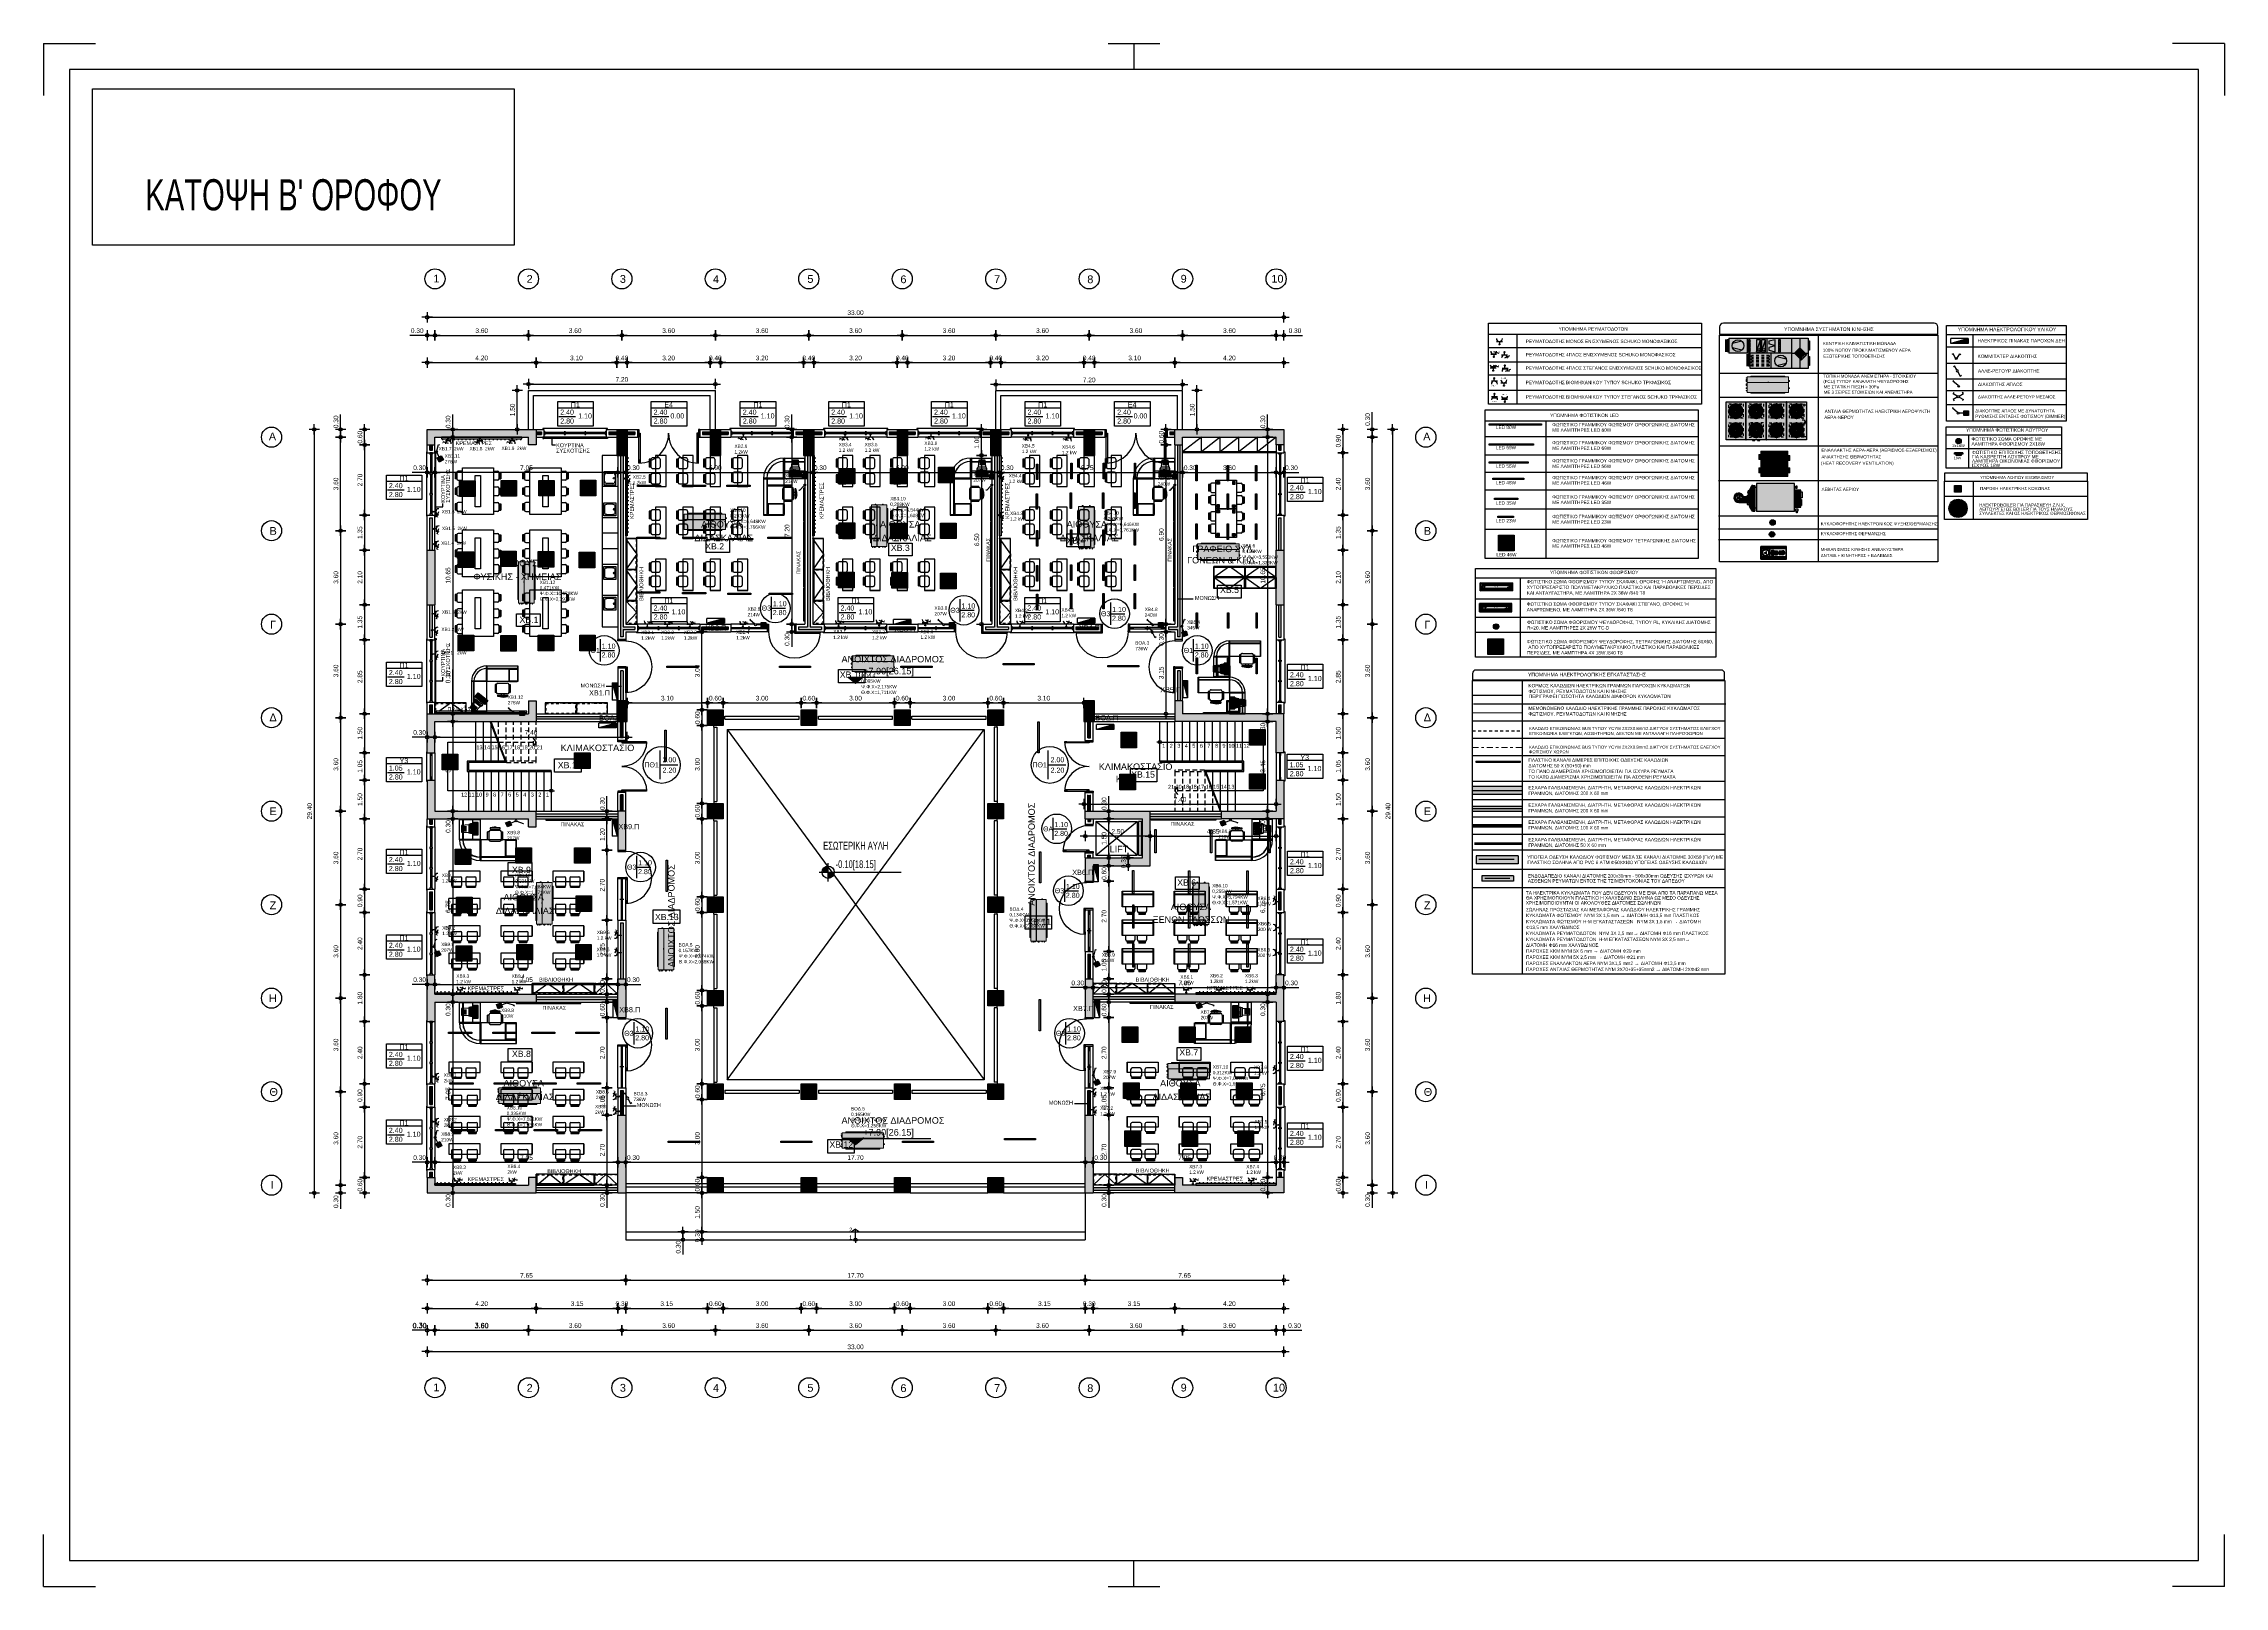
# Model space of a CAD drawing. Header units: metres. Extents: x -11 to 85, y -301 to 135.
# Drawn here: x 0 to 84, y -73 to -13.6 of the extents above; entities that cross this region are included whole.
import ezdxf
from ezdxf.enums import TextEntityAlignment as Align

# ---------------------------------------------------------------- set-up
doc = ezdxf.new("R2010")
doc.units = ezdxf.units.M
doc.header["$LTSCALE"] = 0.036
doc.header["$PDMODE"] = 2
for name, pattern in [('DASHDOT2', [12.7, 6.35, -3.175, 0, -3.175]), ('HIDDEN', [0.375, 0.25, -0.125]), ('HIDDEN2', [4.7625, 3.175, -1.5875])]:
    doc.linetypes.add(name, pattern=pattern)
for name, color, linetype in [('anelkistiras', 210, 'Continuous'), ('arxitek borofos', 252, 'Continuous'), ('BORDER', 5, 'Continuous'), ('DIMBLK', 252, 'Continuous'), ('elec endodapedio hatch', 41, 'Continuous'), ('elec endodapedio kanali', 34, 'Continuous'), ('elec fota hatch', 31, 'Continuous'), ('elec plas kanali hatch', 211, 'Continuous'), ('elec psiktis', 170, 'Continuous'), ('elec psiktis exartimata', 170, 'Continuous'), ('elec sxara', 45, 'Continuous'), ('elec text', 20, 'Continuous'), ('electext', 20, 'Continuous'), ('Epipla', 252, 'Continuous'), ('fan klimatismos hatch', 21, 'Continuous'), ('fan klimatistikes', 160, 'Continuous'), ('fan klimatistiki exartimata', 170, 'Continuous'), ('hatch color', 252, 'Continuous'), ('HLEK-SYMBOL', 3, 'Continuous'), ('HLEK_FL001_SYMBOLS', 230, 'Continuous'), ('KYKLOFORHTES', 152, 'Continuous'), ('LAYER-ON', 4, 'Continuous'), ('MARKS', 2, 'Continuous'), ('mihanologika text', 20, 'Continuous'), ('NOTES', 3, 'Continuous'), ('Parathira', 252, 'Continuous'), ('SYMBOLA', 160, 'Continuous'), ('therm levit', 220, 'Continuous'), ('therm levit hatch', 211, 'Continuous')]:
    doc.layers.add(name, color=color, linetype=linetype)
for name, color, linetype, lineweight in [('axel', 170, 'Continuous', 0), ('elec kanali akalyptou hatch', 71, 'Continuous', 0), ('elec kanali hatch', 21, 'Continuous', 0), ('elec light con kalodio', 94, 'DASHDOT2', 0), ('elec light knx cable', 94, 'HIDDEN2', 30), ('elec plas kanali', 244, 'Continuous', 25), ('electrica', 162, 'Continuous', 0), ('electrika', 160, 'Continuous', 0), ('electrika paroxes', 162, 'Continuous', 30), ('fan enallaktis', 162, 'Continuous', 0), ('fan enallaktis hatch', 141, 'Continuous', 0), ('fan klimatistikes_hatch', 121, 'Continuous', 0), ('kaer levit', 240, 'Continuous', 0)]:
    doc.layers.add(name, color=color, linetype=linetype, lineweight=lineweight)
doc.styles.add('CE5W', font='WGSIMPL.SHX')
doc.styles.add('comu-c', font='ugcompl.shx', dxfattribs={"width": 0.7})
doc.styles.add('COMU-N', font='arial.ttf')
doc.styles.add('outu-c', font='ugoutl-s.shx', dxfattribs={"width": 0.7})
doc.styles.add('SIMW-N', font='wgsimpl')
doc.styles.get("Standard").update_dxf_attribs({"font": 'arial.ttf'})
doc.styles.add('TSK_OM', font='arial.ttf')
doc.styles.add('W4MS1', font='arial.ttf')
doc.styles.add('W4MS2', font='W4MS2.shx')
doc.dimstyles.new('CADWDOT', dxfattribs={"dimscale": 0.1, "dimtxt": 1.8, "dimasz": 0.08, "dimexe": 2, "dimexo": 0, "dimgap": 0.09, "dimtad": 0, "dimrnd": 0.001, "dimzin": 0, "dimdsep": 46, "dimtxsty": 'Standard', "dimblk1": 'ARTDIM', "dimblk2": 'ARTDIM', "dimsah": 1, "dimcen": 0.09, "dimdle": 0.05, "dimse1": 1, "dimse2": 1, "dimadec": 0, "dimazin": 0, "dimtfac": 1, "dimtmove": 0, "dimatfit": 3, "dimldrblk": 'ARTDIM', "dimfxl": 2, "dimtvp": 0.9999, "dimtolj": 1, "dimtzin": 0, "dimarcsym": 0})

# ---------------------------------------------------------------- blocks, each defined once
blk = doc.blocks.new('art103')
at = {"layer": 'BORDER'}
for p, q in [((20.75, 14.6), (0.25, 14.6)), ((0.25, 14.6), (0.25, 0.25)), ((20.75, 0.25), (20.75, 14.6)), ((0.25, 0.25), (20.75, 0.25))]:
    blk.add_line(p, q, dxfattribs=at)
at = {"layer": 'MARKS'}
for p, q in [((0, 14.85), (0, 14.35)), ((0, 14.85), (0.5, 14.85)), ((10.25, 14.85), (10.75, 14.85)), ((10.5, 14.85), (10.5, 14.6)), ((21, 14.85), (20.5, 14.85)), ((21, 14.85), (21, 14.35)), ((0, 0), (0, 0.5)), ((21, 0), (21, 0.5)), ((10.5, 0), (10.5, 0.25)), ((0, 0), (0.5, 0)), ((10.25, 0), (10.75, 0)), ((21, 0), (20.5, 0))]:
    blk.add_line(p, q, dxfattribs=at)
blk = doc.blocks.new('A$C049E38FE')
at = {"layer": 'Parathira'}
for p, q in [((0, 0), (0, -0.05)), ((0.3, -0.05), (0.3, 0)), ((0, -0.05), (0.3, -0.05)), ((0.3, -0.05), (0.25, -0.05)), ((0, -1.05), (0.3, -1.05)), ((0, -1.1), (0, -1.05)), ((0, -2.7), (0, -1.1)), ((0.3, -1.1), (0, -1.1)), ((0.3, -1.1), (0, -1.1)), ((0.3, -1.1), (0, -1.1)), ((0.125, -1.1), (0.125, -2.7)), ((0.175, -1.1), (0.125, -1.1)), ((0.175, -1.26), (0.125, -1.26)), ((0.135, -1.26), (0.135, -1.1)), ((0.145, -1.26), (0.145, -1.1)), ((0.155, -1.26), (0.155, -1.1)), ((0.165, -1.26), (0.165, -1.1)), ((0.175, -2.7), (0.175, -1.1)), ((0.3, -2.7), (0.3, -1.05)), ((0.3, -1.05), (0.35, -1.05)), ((0.3, -1.05), (0.3, -1.1)), ((0.33, -1.06), (0.3, -1.06)), ((0.35, -1.15), (0.3, -1.15)), ((0.31, -1.05), (0.31, -1.15)), ((0.32, -1.05), (0.32, -1.15)), ((0.33, -1.05), (0.33, -1.15)), ((0.34, -1.05), (0.34, -1.15)), ((0.35, -1.05), (0.35, -2.049)), ((0.225, -1.9), (0.075, -1.9)), ((0.175, -1.82), (0.125, -1.82)), ((0.175, -1.98), (0.125, -1.98)), ((0.135, -1.98), (0.135, -1.82)), ((0.145, -1.98), (0.145, -1.82)), ((0.155, -1.98), (0.155, -1.82)), ((0.165, -1.98), (0.165, -1.82)), ((0.35, -1.95), (0.3, -1.95)), ((0.31, -1.95), (0.31, -2.05)), ((0.32, -1.95), (0.32, -2.05)), ((0.33, -1.95), (0.33, -2.05)), ((0.34, -1.95), (0.34, -2.049)), ((0.175, -2.54), (0.125, -2.54)), ((0.135, -2.7), (0.135, -2.54)), ((0.145, -2.7), (0.145, -2.54)), ((0.155, -2.7), (0.155, -2.54)), ((0.165, -2.7), (0.165, -2.54))]:
    blk.add_line(p, q, dxfattribs=at)
blk.add_arc((0.3, -1.05), 1, 270, 90, dxfattribs=at)
blk = doc.blocks.new('A$C52D13D70')
at = {"layer": 'Parathira'}
for p, q in [((-0.33, 0.04), (-0.33, -2.44)), ((-0.3, 0.04), (-0.33, 0.04)), ((-0.1, 0), (-0.2, 0)), ((-0.2, 0), (-0.2, -0.05)), ((-0.1, -0.05), (-0.1, 0)), ((0, 0), (0, -2.4)), ((-0.2, -0.05), (-0.1, -0.05)), ((-0.1, -0.783), (-0.2, -0.783)), ((-0.2, -0.783), (-0.2, -0.833)), ((-0.2, -0.833), (-0.1, -0.833)), ((-0.175, -0.05), (-0.175, -0.783)), ((-0.175, -0.833), (-0.175, -1.567)), ((-0.125, -0.05), (-0.125, -0.783)), ((-0.125, -0.833), (-0.125, -1.567)), ((-0.1, -0.833), (-0.1, -0.783)), ((-0.1, -1.567), (-0.2, -1.567)), ((-0.2, -1.567), (-0.2, -1.617)), ((-0.2, -1.617), (-0.1, -1.617)), ((-0.175, -1.617), (-0.175, -2.35)), ((-0.125, -1.617), (-0.125, -2.35)), ((-0.1, -1.617), (-0.1, -1.567)), ((-0.33, -2.44), (-0.3, -2.44)), ((-0.1, -2.35), (-0.2, -2.35)), ((-0.2, -2.35), (-0.2, -2.4)), ((-0.2, -2.4), (-0.1, -2.4)), ((-0.1, -2.4), (-0.1, -2.35))]:
    blk.add_line(p, q, dxfattribs=at)
blk = doc.blocks.new('A$C7E7A7D1A')
at = {"layer": 'Parathira'}
for p, q in [((-0.33, 0.04), (-0.33, -1.09)), ((-0.3, 0.04), (-0.33, 0.04)), ((-0.175, 0), (-0.125, 0)), ((-0.175, -1.05), (-0.175, 0)), ((-0.125, 0), (-0.125, -1.05)), ((0, 0), (0, -1.05)), ((-0.125, -0.105), (-0.175, -0.105)), ((-0.165, 0), (-0.165, -0.105)), ((-0.155, 0), (-0.155, -0.105)), ((-0.145, 0), (-0.145, -0.105)), ((-0.135, 0), (-0.135, -0.105)), ((-0.33, -1.09), (-0.3, -1.09)), ((-0.125, -0.945), (-0.175, -0.945)), ((-0.125, -1.05), (-0.175, -1.05)), ((-0.165, -0.945), (-0.165, -1.05)), ((-0.155, -0.945), (-0.155, -1.05)), ((-0.145, -0.945), (-0.145, -1.05)), ((-0.135, -0.945), (-0.135, -1.05))]:
    blk.add_line(p, q, dxfattribs=at)
blk = doc.blocks.new('A$C796D02E1')
at = {"layer": 'Parathira'}
for p, q in [((0.3, 0.95), (0.3, -0.05)), ((0.35, 0.85), (0.3, 0.85)), ((0.31, 0.85), (0.31, 0.95)), ((0.32, 0.85), (0.32, 0.95)), ((0.33, 0.85), (0.33, 0.95)), ((0.34, 0.85), (0.34, 0.949)), ((0.35, -0.05), (0.35, 0.949)), ((0, -0.05), (0, 0)), ((0.35, 0.05), (0.3, 0.05)), ((0.3, 0), (0.3, -0.05)), ((0.31, -0.05), (0.31, 0.05)), ((0.32, -0.05), (0.32, 0.05)), ((0.33, -0.05), (0.33, 0.05)), ((0.34, -0.05), (0.34, 0.05)), ((0.3, -0.05), (0, -0.05)), ((0.3, -0.05), (0.35, -0.05)), ((0, -1.05), (0, -1.1)), ((0.3, -1.05), (0, -1.05)), ((0.3, -1.05), (0.25, -1.05)), ((0.3, -1.1), (0.3, -1.05))]:
    blk.add_line(p, q, dxfattribs=at)
blk.add_arc((0.3, -0.05), 1, 270, 90, dxfattribs=at)
blk = doc.blocks.new('A$C14EC32DB')
for p, q in [((0, 2.4), (0, 0)), ((0.1, 2.4), (0.1, 2.35)), ((0.1, 2.35), (0.2, 2.35)), ((0.125, 2.35), (0.125, 1.617)), ((0.175, 2.35), (0.175, 1.617)), ((0.2, 2.35), (0.2, 2.4)), ((0.3, 2.44), (0.33, 2.44)), ((0.33, 2.44), (0.33, -0.04)), ((0.1, 1.617), (0.1, 1.567)), ((0.2, 1.617), (0.1, 1.617)), ((0.1, 1.567), (0.2, 1.567)), ((0.125, 1.567), (0.125, 0.833)), ((0.175, 1.567), (0.175, 0.833)), ((0.2, 1.567), (0.2, 1.617)), ((0.1, 0.833), (0.1, 0.783)), ((0.2, 0.833), (0.1, 0.833)), ((0.1, 0.783), (0.2, 0.783)), ((0.1, 0.05), (0.1, 0)), ((0.2, 0.05), (0.1, 0.05)), ((0.125, 0.783), (0.125, 0.05)), ((0.175, 0.783), (0.175, 0.05)), ((0.2, 0.783), (0.2, 0.833)), ((0.2, 0), (0.2, 0.05)), ((0.3, -0.04), (0.33, -0.04))]:
    blk.add_line(p, q)
blk = doc.blocks.new('A$C1CE8635E')
for p, q in [((1.4, 0), (0, 0)), ((1.4, 0), (1.45, 0)), ((1.4, 0), (1.4, -0.3)), ((1.45, 0), (1.45, -0.3)), ((2.5, 0), (2.45, 0)), ((2.45, 0), (2.45, -0.3)), ((0, -0.125), (1.4, -0.125)), ((0.16, -0.135), (0, -0.135)), ((0.16, -0.145), (0, -0.145)), ((0.16, -0.155), (0, -0.155)), ((0.16, -0.165), (0, -0.165)), ((1.4, -0.175), (0, -0.175)), ((1.4, -0.3), (0, -0.3)), ((0.16, -0.175), (0.16, -0.125)), ((0.62, -0.175), (0.62, -0.125)), ((0.78, -0.135), (0.62, -0.135)), ((0.78, -0.145), (0.62, -0.145)), ((0.78, -0.155), (0.62, -0.155)), ((0.78, -0.165), (0.62, -0.165)), ((0.7, -0.225), (0.7, -0.075)), ((0.78, -0.175), (0.78, -0.125)), ((1.24, -0.175), (1.24, -0.125)), ((1.4, -0.135), (1.24, -0.135)), ((1.4, -0.145), (1.24, -0.145)), ((1.4, -0.155), (1.24, -0.155)), ((1.4, -0.165), (1.24, -0.165)), ((1.45, -0.3), (1.4, -0.3)), ((1.45, -0.3), (1.45, -0.25)), ((2.45, -0.3), (2.5, -0.3)), ((2.45, -0.3), (2.45, -0.35)), ((2.45, -0.31), (2.55, -0.31)), ((2.45, -0.32), (2.55, -0.32)), ((2.45, -0.33), (2.55, -0.33)), ((2.45, -0.34), (2.55, -0.34)), ((2.45, -0.35), (3.449, -0.35)), ((3.35, -0.35), (3.35, -0.3)), ((3.35, -0.31), (3.45, -0.31)), ((3.35, -0.32), (3.45, -0.32)), ((3.35, -0.33), (3.45, -0.33)), ((3.35, -0.34), (3.449, -0.34))]:
    blk.add_line(p, q)
blk.add_arc((2.45, -0.3), 1, 180, 360)
blk = doc.blocks.new('ARTDIM')
at = {"layer": 'DIMBLK'}
for p, q in [((-24.9975, 0), (24.9975, 0)), ((0, -24.9975), (0, 24.9975))]:
    blk.add_line(p, q, dxfattribs=at)
blk.add_circle((0, 0), 8.25, dxfattribs=at)
blk = doc.blocks.new('*D755')
at = {"layer": 'arxitek borofos', "color": 0, "lineweight": -2}
blk.add_line((15.082, -24.872), (18.666, -24.872), dxfattribs=at)
at = {"layer": 'Defpoints', "color": 0, "transparency": 16777216}
for p in [(15.074, -21.594), (18.674, -21.594), (18.674, -24.872)]:
    blk.add_point(p, dxfattribs=at)
at = {"layer": 'arxitek borofos', "color": 0, "lineweight": -2, "xscale": 0.008, "yscale": 0.008, "zscale": 0.008, "rotation": 180}
blk.add_blockref('ARTDIM', (15.074, -24.872), dxfattribs=at)
at = {"layer": 'arxitek borofos', "color": 0, "lineweight": -2, "xscale": 0.008, "yscale": 0.008, "zscale": 0.008}
blk.add_blockref('ARTDIM', (18.674, -24.872), dxfattribs=at)
at = {"layer": 'arxitek borofos', "color": 0, "insert": (16.874, -24.692), "char_height": 0.18, "attachment_point": 5}
blk.add_mtext('\\A1;3.60', dxfattribs=at)
blk = doc.blocks.new('*D756')
at = {"layer": 'arxitek borofos', "color": 0, "lineweight": -2}
blk.add_line((18.682, -24.872), (22.266, -24.872), dxfattribs=at)
at = {"layer": 'Defpoints', "color": 0, "transparency": 16777216}
for p in [(18.674, -21.594), (22.274, -21.594), (22.274, -24.872)]:
    blk.add_point(p, dxfattribs=at)
at = {"layer": 'arxitek borofos', "color": 0, "lineweight": -2, "xscale": 0.008, "yscale": 0.008, "zscale": 0.008, "rotation": 180}
blk.add_blockref('ARTDIM', (18.674, -24.872), dxfattribs=at)
at = {"layer": 'arxitek borofos', "color": 0, "lineweight": -2, "xscale": 0.008, "yscale": 0.008, "zscale": 0.008}
blk.add_blockref('ARTDIM', (22.274, -24.872), dxfattribs=at)
at = {"layer": 'arxitek borofos', "color": 0, "insert": (20.474, -24.692), "char_height": 0.18, "attachment_point": 5}
blk.add_mtext('\\A1;3.60', dxfattribs=at)
blk = doc.blocks.new('*D757')
at = {"layer": 'arxitek borofos', "color": 0, "lineweight": -2}
blk.add_line((22.282, -24.872), (25.866, -24.872), dxfattribs=at)
at = {"layer": 'Defpoints', "color": 0, "transparency": 16777216}
for p in [(22.274, -21.594), (25.874, -24.872), (25.874, -24.872)]:
    blk.add_point(p, dxfattribs=at)
at = {"layer": 'arxitek borofos', "color": 0, "lineweight": -2, "xscale": 0.008, "yscale": 0.008, "zscale": 0.008, "rotation": 180}
blk.add_blockref('ARTDIM', (22.274, -24.872), dxfattribs=at)
at = {"layer": 'arxitek borofos', "color": 0, "lineweight": -2, "xscale": 0.008, "yscale": 0.008, "zscale": 0.008}
blk.add_blockref('ARTDIM', (25.874, -24.872), dxfattribs=at)
at = {"layer": 'arxitek borofos', "color": 0, "insert": (24.074, -24.692), "char_height": 0.18, "attachment_point": 5}
blk.add_mtext('\\A1;3.60', dxfattribs=at)
blk = doc.blocks.new('*D758')
at = {"layer": 'arxitek borofos', "color": 0, "lineweight": -2}
blk.add_line((25.882, -24.872), (29.466, -24.872), dxfattribs=at)
at = {"layer": 'Defpoints', "color": 0, "transparency": 16777216}
for p in [(29.474, -21.594), (25.874, -24.872), (29.474, -24.872)]:
    blk.add_point(p, dxfattribs=at)
at = {"layer": 'arxitek borofos', "color": 0, "lineweight": -2, "xscale": 0.008, "yscale": 0.008, "zscale": 0.008, "rotation": 180}
blk.add_blockref('ARTDIM', (25.874, -24.872), dxfattribs=at)
at = {"layer": 'arxitek borofos', "color": 0, "lineweight": -2, "xscale": 0.008, "yscale": 0.008, "zscale": 0.008}
blk.add_blockref('ARTDIM', (29.474, -24.872), dxfattribs=at)
at = {"layer": 'arxitek borofos', "color": 0, "insert": (27.674, -24.692), "char_height": 0.18, "attachment_point": 5}
blk.add_mtext('\\A1;3.60', dxfattribs=at)
blk = doc.blocks.new('*D759')
at = {"layer": 'arxitek borofos', "color": 0, "lineweight": -2}
blk.add_line((29.482, -24.872), (33.066, -24.872), dxfattribs=at)
at = {"layer": 'Defpoints', "color": 0, "transparency": 16777216}
for p in [(29.474, -21.594), (33.074, -21.594), (33.074, -24.872)]:
    blk.add_point(p, dxfattribs=at)
at = {"layer": 'arxitek borofos', "color": 0, "lineweight": -2, "xscale": 0.008, "yscale": 0.008, "zscale": 0.008, "rotation": 180}
blk.add_blockref('ARTDIM', (29.474, -24.872), dxfattribs=at)
at = {"layer": 'arxitek borofos', "color": 0, "lineweight": -2, "xscale": 0.008, "yscale": 0.008, "zscale": 0.008}
blk.add_blockref('ARTDIM', (33.074, -24.872), dxfattribs=at)
at = {"layer": 'arxitek borofos', "color": 0, "insert": (31.274, -24.692), "char_height": 0.18, "attachment_point": 5}
blk.add_mtext('\\A1;3.60', dxfattribs=at)
blk = doc.blocks.new('*D760')
at = {"layer": 'arxitek borofos', "color": 0, "lineweight": -2}
blk.add_line((33.082, -24.872), (36.666, -24.872), dxfattribs=at)
at = {"layer": 'Defpoints', "color": 0, "transparency": 16777216}
for p in [(33.074, -21.594), (36.674, -21.594), (36.674, -24.872)]:
    blk.add_point(p, dxfattribs=at)
at = {"layer": 'arxitek borofos', "color": 0, "lineweight": -2, "xscale": 0.008, "yscale": 0.008, "zscale": 0.008, "rotation": 180}
blk.add_blockref('ARTDIM', (33.074, -24.872), dxfattribs=at)
at = {"layer": 'arxitek borofos', "color": 0, "lineweight": -2, "xscale": 0.008, "yscale": 0.008, "zscale": 0.008}
blk.add_blockref('ARTDIM', (36.674, -24.872), dxfattribs=at)
at = {"layer": 'arxitek borofos', "color": 0, "insert": (34.874, -24.692), "char_height": 0.18, "attachment_point": 5}
blk.add_mtext('\\A1;3.60', dxfattribs=at)
blk = doc.blocks.new('*D761')
at = {"layer": 'arxitek borofos', "color": 0, "lineweight": -2}
blk.add_line((36.682, -24.872), (40.266, -24.872), dxfattribs=at)
at = {"layer": 'Defpoints', "color": 0, "transparency": 16777216}
for p in [(36.674, -21.594), (40.274, -21.594), (40.274, -24.872)]:
    blk.add_point(p, dxfattribs=at)
at = {"layer": 'arxitek borofos', "color": 0, "lineweight": -2, "xscale": 0.008, "yscale": 0.008, "zscale": 0.008, "rotation": 180}
blk.add_blockref('ARTDIM', (36.674, -24.872), dxfattribs=at)
at = {"layer": 'arxitek borofos', "color": 0, "lineweight": -2, "xscale": 0.008, "yscale": 0.008, "zscale": 0.008}
blk.add_blockref('ARTDIM', (40.274, -24.872), dxfattribs=at)
at = {"layer": 'arxitek borofos', "color": 0, "insert": (38.474, -24.692), "char_height": 0.18, "attachment_point": 5}
blk.add_mtext('\\A1;3.60', dxfattribs=at)
blk = doc.blocks.new('*D762')
at = {"layer": 'arxitek borofos', "color": 0, "lineweight": -2}
blk.add_line((40.282, -24.872), (43.866, -24.872), dxfattribs=at)
at = {"layer": 'Defpoints', "color": 0, "transparency": 16777216}
for p in [(40.274, -21.594), (43.874, -21.594), (43.874, -24.872)]:
    blk.add_point(p, dxfattribs=at)
at = {"layer": 'arxitek borofos', "color": 0, "lineweight": -2, "xscale": 0.008, "yscale": 0.008, "zscale": 0.008, "rotation": 180}
blk.add_blockref('ARTDIM', (40.274, -24.872), dxfattribs=at)
at = {"layer": 'arxitek borofos', "color": 0, "lineweight": -2, "xscale": 0.008, "yscale": 0.008, "zscale": 0.008}
blk.add_blockref('ARTDIM', (43.874, -24.872), dxfattribs=at)
at = {"layer": 'arxitek borofos', "color": 0, "insert": (42.074, -24.692), "char_height": 0.18, "attachment_point": 5}
blk.add_mtext('\\A1;3.60', dxfattribs=at)
blk = doc.blocks.new('*D763')
at = {"layer": 'arxitek borofos', "color": 0, "lineweight": -2}
blk.add_line((43.882, -24.872), (47.466, -24.872), dxfattribs=at)
at = {"layer": 'Defpoints', "color": 0, "transparency": 16777216}
for p in [(43.874, -21.594), (47.474, -21.594), (47.474, -24.872)]:
    blk.add_point(p, dxfattribs=at)
at = {"layer": 'arxitek borofos', "color": 0, "lineweight": -2, "xscale": 0.008, "yscale": 0.008, "zscale": 0.008, "rotation": 180}
blk.add_blockref('ARTDIM', (43.874, -24.872), dxfattribs=at)
at = {"layer": 'arxitek borofos', "color": 0, "lineweight": -2, "xscale": 0.008, "yscale": 0.008, "zscale": 0.008}
blk.add_blockref('ARTDIM', (47.474, -24.872), dxfattribs=at)
at = {"layer": 'arxitek borofos', "color": 0, "insert": (45.674, -24.692), "char_height": 0.18, "attachment_point": 5}
blk.add_mtext('\\A1;3.60', dxfattribs=at)
blk = doc.blocks.new('*D764')
at = {"layer": 'arxitek borofos', "color": 0, "lineweight": -2}
for p, q in [((47.482, -24.872), (47.766, -24.872)), ((47.774, -24.872), (48.484, -24.872))]:
    blk.add_line(p, q, dxfattribs=at)
at = {"layer": 'Defpoints', "color": 0, "transparency": 16777216}
for p in [(47.474, -21.594), (47.774, -24.872), (47.774, -27.002)]:
    blk.add_point(p, dxfattribs=at)
at = {"layer": 'arxitek borofos', "color": 0, "lineweight": -2, "xscale": 0.008, "yscale": 0.008, "zscale": 0.008, "rotation": 180}
blk.add_blockref('ARTDIM', (47.474, -24.872), dxfattribs=at)
at = {"layer": 'arxitek borofos', "color": 0, "lineweight": -2, "xscale": 0.008, "yscale": 0.008, "zscale": 0.008}
blk.add_blockref('ARTDIM', (47.774, -24.872), dxfattribs=at)
at = {"layer": 'arxitek borofos', "color": 0, "insert": (48.201, -24.692), "char_height": 0.18, "attachment_point": 5}
blk.add_mtext('\\A1;0.30', dxfattribs=at)
blk = doc.blocks.new('*D765')
at = {"layer": 'arxitek borofos', "color": 0, "lineweight": -2}
for p, q in [((14.774, -24.872), (14.106, -24.872)), ((15.066, -24.872), (14.782, -24.872))]:
    blk.add_line(p, q, dxfattribs=at)
at = {"layer": 'Defpoints', "color": 0, "transparency": 16777216}
for p in [(14.774, -24.872), (15.074, -24.872), (14.774, -27.002)]:
    blk.add_point(p, dxfattribs=at)
at = {"layer": 'arxitek borofos', "color": 0, "lineweight": -2, "xscale": 0.008, "yscale": 0.008, "zscale": 0.008, "rotation": 180}
blk.add_blockref('ARTDIM', (14.774, -24.872), dxfattribs=at)
at = {"layer": 'arxitek borofos', "color": 0, "lineweight": -2, "xscale": 0.008, "yscale": 0.008, "zscale": 0.008}
blk.add_blockref('ARTDIM', (15.074, -24.872), dxfattribs=at)
at = {"layer": 'arxitek borofos', "color": 0, "insert": (14.39, -24.692), "char_height": 0.18, "attachment_point": 5}
blk.add_mtext('\\A1;0.30', dxfattribs=at)
blk = doc.blocks.new('*D766')
at = {"layer": 'arxitek borofos', "color": 0, "lineweight": -2}
blk.add_line((14.782, -24.178), (47.766, -24.178), dxfattribs=at)
at = {"layer": 'Defpoints', "color": 0, "transparency": 16777216}
for p in [(47.774, -24.178), (14.774, -25.36), (47.774, -25.36)]:
    blk.add_point(p, dxfattribs=at)
at = {"layer": 'arxitek borofos', "color": 0, "lineweight": -2, "xscale": 0.008, "yscale": 0.008, "zscale": 0.008, "rotation": 180}
blk.add_blockref('ARTDIM', (14.774, -24.178), dxfattribs=at)
at = {"layer": 'arxitek borofos', "color": 0, "lineweight": -2, "xscale": 0.008, "yscale": 0.008, "zscale": 0.008}
blk.add_blockref('ARTDIM', (47.774, -24.178), dxfattribs=at)
at = {"layer": 'arxitek borofos', "color": 0, "insert": (31.274, -23.998), "char_height": 0.18, "attachment_point": 5}
blk.add_mtext('\\A1;33.00', dxfattribs=at)
blk = doc.blocks.new('*D767')
at = {"layer": 'arxitek borofos', "color": 0, "lineweight": -2}
blk.add_line((14.782, -25.924), (18.966, -25.924), dxfattribs=at)
at = {"layer": 'Defpoints', "color": 0, "transparency": 16777216}
for p in [(18.974, -25.924), (14.774, -27.002), (18.974, -27.002)]:
    blk.add_point(p, dxfattribs=at)
at = {"layer": 'arxitek borofos', "color": 0, "lineweight": -2, "xscale": 0.008, "yscale": 0.008, "zscale": 0.008, "rotation": 180}
blk.add_blockref('ARTDIM', (14.774, -25.924), dxfattribs=at)
at = {"layer": 'arxitek borofos', "color": 0, "lineweight": -2, "xscale": 0.008, "yscale": 0.008, "zscale": 0.008}
blk.add_blockref('ARTDIM', (18.974, -25.924), dxfattribs=at)
at = {"layer": 'arxitek borofos', "color": 0, "insert": (16.874, -25.744), "char_height": 0.18, "attachment_point": 5}
blk.add_mtext('\\A1;4.20', dxfattribs=at)
blk = doc.blocks.new('*D768')
at = {"layer": 'arxitek borofos', "color": 0, "lineweight": -2}
blk.add_line((18.982, -25.924), (22.066, -25.924), dxfattribs=at)
at = {"layer": 'Defpoints', "color": 0, "transparency": 16777216}
for p in [(22.074, -25.924), (18.974, -27.002), (22.074, -27.002)]:
    blk.add_point(p, dxfattribs=at)
at = {"layer": 'arxitek borofos', "color": 0, "lineweight": -2, "xscale": 0.008, "yscale": 0.008, "zscale": 0.008, "rotation": 180}
blk.add_blockref('ARTDIM', (18.974, -25.924), dxfattribs=at)
at = {"layer": 'arxitek borofos', "color": 0, "lineweight": -2, "xscale": 0.008, "yscale": 0.008, "zscale": 0.008}
blk.add_blockref('ARTDIM', (22.074, -25.924), dxfattribs=at)
at = {"layer": 'arxitek borofos', "color": 0, "insert": (20.524, -25.744), "char_height": 0.18, "attachment_point": 5}
blk.add_mtext('\\A1;3.10', dxfattribs=at)
blk = doc.blocks.new('*D769')
at = {"layer": 'arxitek borofos', "color": 0, "lineweight": -2}
blk.add_line((22.082, -25.924), (22.466, -25.924), dxfattribs=at)
at = {"layer": 'Defpoints', "color": 0, "transparency": 16777216}
for p in [(22.474, -25.924), (22.074, -27.002), (22.474, -27.002)]:
    blk.add_point(p, dxfattribs=at)
at = {"layer": 'arxitek borofos', "color": 0, "lineweight": -2, "xscale": 0.008, "yscale": 0.008, "zscale": 0.008, "rotation": 180}
blk.add_blockref('ARTDIM', (22.074, -25.924), dxfattribs=at)
at = {"layer": 'arxitek borofos', "color": 0, "lineweight": -2, "xscale": 0.008, "yscale": 0.008, "zscale": 0.008}
blk.add_blockref('ARTDIM', (22.474, -25.924), dxfattribs=at)
at = {"layer": 'arxitek borofos', "color": 0, "insert": (22.274, -25.744), "char_height": 0.18, "attachment_point": 5}
blk.add_mtext('\\A1;0.40', dxfattribs=at)
blk = doc.blocks.new('*D770')
at = {"layer": 'arxitek borofos', "color": 0, "lineweight": -2}
blk.add_line((22.482, -25.924), (25.666, -25.924), dxfattribs=at)
at = {"layer": 'Defpoints', "color": 0, "transparency": 16777216}
for p in [(25.674, -25.924), (22.474, -27.002), (25.674, -27.002)]:
    blk.add_point(p, dxfattribs=at)
at = {"layer": 'arxitek borofos', "color": 0, "lineweight": -2, "xscale": 0.008, "yscale": 0.008, "zscale": 0.008, "rotation": 180}
blk.add_blockref('ARTDIM', (22.474, -25.924), dxfattribs=at)
at = {"layer": 'arxitek borofos', "color": 0, "lineweight": -2, "xscale": 0.008, "yscale": 0.008, "zscale": 0.008}
blk.add_blockref('ARTDIM', (25.674, -25.924), dxfattribs=at)
at = {"layer": 'arxitek borofos', "color": 0, "insert": (24.074, -25.744), "char_height": 0.18, "attachment_point": 5}
blk.add_mtext('\\A1;3.20', dxfattribs=at)
blk = doc.blocks.new('*D771')
at = {"layer": 'arxitek borofos', "color": 0, "lineweight": -2}
blk.add_line((25.682, -25.924), (26.066, -25.924), dxfattribs=at)
at = {"layer": 'Defpoints', "color": 0, "transparency": 16777216}
for p in [(26.074, -25.924), (25.674, -27.002), (26.074, -27.002)]:
    blk.add_point(p, dxfattribs=at)
at = {"layer": 'arxitek borofos', "color": 0, "lineweight": -2, "xscale": 0.008, "yscale": 0.008, "zscale": 0.008, "rotation": 180}
blk.add_blockref('ARTDIM', (25.674, -25.924), dxfattribs=at)
at = {"layer": 'arxitek borofos', "color": 0, "lineweight": -2, "xscale": 0.008, "yscale": 0.008, "zscale": 0.008}
blk.add_blockref('ARTDIM', (26.074, -25.924), dxfattribs=at)
at = {"layer": 'arxitek borofos', "color": 0, "insert": (25.874, -25.744), "char_height": 0.18, "attachment_point": 5}
blk.add_mtext('\\A1;0.40', dxfattribs=at)
blk = doc.blocks.new('*D772')
at = {"layer": 'arxitek borofos', "color": 0, "lineweight": -2}
blk.add_line((26.082, -25.924), (29.266, -25.924), dxfattribs=at)
at = {"layer": 'Defpoints', "color": 0, "transparency": 16777216}
for p in [(29.274, -25.924), (26.074, -27.002), (29.274, -27.002)]:
    blk.add_point(p, dxfattribs=at)
at = {"layer": 'arxitek borofos', "color": 0, "lineweight": -2, "xscale": 0.008, "yscale": 0.008, "zscale": 0.008, "rotation": 180}
blk.add_blockref('ARTDIM', (26.074, -25.924), dxfattribs=at)
at = {"layer": 'arxitek borofos', "color": 0, "lineweight": -2, "xscale": 0.008, "yscale": 0.008, "zscale": 0.008}
blk.add_blockref('ARTDIM', (29.274, -25.924), dxfattribs=at)
at = {"layer": 'arxitek borofos', "color": 0, "insert": (27.674, -25.744), "char_height": 0.18, "attachment_point": 5}
blk.add_mtext('\\A1;3.20', dxfattribs=at)
blk = doc.blocks.new('*D773')
at = {"layer": 'arxitek borofos', "color": 0, "lineweight": -2}
blk.add_line((29.282, -25.924), (29.666, -25.924), dxfattribs=at)
at = {"layer": 'Defpoints', "color": 0, "transparency": 16777216}
for p in [(29.674, -25.924), (29.274, -27.002), (29.674, -27.002)]:
    blk.add_point(p, dxfattribs=at)
at = {"layer": 'arxitek borofos', "color": 0, "lineweight": -2, "xscale": 0.008, "yscale": 0.008, "zscale": 0.008, "rotation": 180}
blk.add_blockref('ARTDIM', (29.274, -25.924), dxfattribs=at)
at = {"layer": 'arxitek borofos', "color": 0, "lineweight": -2, "xscale": 0.008, "yscale": 0.008, "zscale": 0.008}
blk.add_blockref('ARTDIM', (29.674, -25.924), dxfattribs=at)
at = {"layer": 'arxitek borofos', "color": 0, "insert": (29.474, -25.744), "char_height": 0.18, "attachment_point": 5}
blk.add_mtext('\\A1;0.40', dxfattribs=at)
blk = doc.blocks.new('*D774')
at = {"layer": 'arxitek borofos', "color": 0, "lineweight": -2}
blk.add_line((29.682, -25.924), (32.866, -25.924), dxfattribs=at)
at = {"layer": 'Defpoints', "color": 0, "transparency": 16777216}
for p in [(32.874, -25.924), (29.674, -27.002), (32.874, -27.002)]:
    blk.add_point(p, dxfattribs=at)
at = {"layer": 'arxitek borofos', "color": 0, "lineweight": -2, "xscale": 0.008, "yscale": 0.008, "zscale": 0.008, "rotation": 180}
blk.add_blockref('ARTDIM', (29.674, -25.924), dxfattribs=at)
at = {"layer": 'arxitek borofos', "color": 0, "lineweight": -2, "xscale": 0.008, "yscale": 0.008, "zscale": 0.008}
blk.add_blockref('ARTDIM', (32.874, -25.924), dxfattribs=at)
at = {"layer": 'arxitek borofos', "color": 0, "insert": (31.274, -25.744), "char_height": 0.18, "attachment_point": 5}
blk.add_mtext('\\A1;3.20', dxfattribs=at)
blk = doc.blocks.new('*D775')
at = {"layer": 'arxitek borofos', "color": 0, "lineweight": -2}
blk.add_line((32.882, -25.924), (33.266, -25.924), dxfattribs=at)
at = {"layer": 'Defpoints', "color": 0, "transparency": 16777216}
for p in [(33.274, -25.924), (32.874, -27.002), (33.274, -27.002)]:
    blk.add_point(p, dxfattribs=at)
at = {"layer": 'arxitek borofos', "color": 0, "lineweight": -2, "xscale": 0.008, "yscale": 0.008, "zscale": 0.008, "rotation": 180}
blk.add_blockref('ARTDIM', (32.874, -25.924), dxfattribs=at)
at = {"layer": 'arxitek borofos', "color": 0, "lineweight": -2, "xscale": 0.008, "yscale": 0.008, "zscale": 0.008}
blk.add_blockref('ARTDIM', (33.274, -25.924), dxfattribs=at)
at = {"layer": 'arxitek borofos', "color": 0, "insert": (33.074, -25.744), "char_height": 0.18, "attachment_point": 5}
blk.add_mtext('\\A1;0.40', dxfattribs=at)
blk = doc.blocks.new('*D776')
at = {"layer": 'arxitek borofos', "color": 0, "lineweight": -2}
blk.add_line((33.282, -25.924), (36.466, -25.924), dxfattribs=at)
at = {"layer": 'Defpoints', "color": 0, "transparency": 16777216}
for p in [(36.474, -25.924), (33.274, -27.002), (36.474, -27.002)]:
    blk.add_point(p, dxfattribs=at)
at = {"layer": 'arxitek borofos', "color": 0, "lineweight": -2, "xscale": 0.008, "yscale": 0.008, "zscale": 0.008, "rotation": 180}
blk.add_blockref('ARTDIM', (33.274, -25.924), dxfattribs=at)
at = {"layer": 'arxitek borofos', "color": 0, "lineweight": -2, "xscale": 0.008, "yscale": 0.008, "zscale": 0.008}
blk.add_blockref('ARTDIM', (36.474, -25.924), dxfattribs=at)
at = {"layer": 'arxitek borofos', "color": 0, "insert": (34.874, -25.744), "char_height": 0.18, "attachment_point": 5}
blk.add_mtext('\\A1;3.20', dxfattribs=at)
blk = doc.blocks.new('*D777')
at = {"layer": 'arxitek borofos', "color": 0, "lineweight": -2}
blk.add_line((36.482, -25.924), (36.866, -25.924), dxfattribs=at)
at = {"layer": 'Defpoints', "color": 0, "transparency": 16777216}
for p in [(36.874, -25.924), (36.474, -27.002), (36.874, -27.002)]:
    blk.add_point(p, dxfattribs=at)
at = {"layer": 'arxitek borofos', "color": 0, "lineweight": -2, "xscale": 0.008, "yscale": 0.008, "zscale": 0.008, "rotation": 180}
blk.add_blockref('ARTDIM', (36.474, -25.924), dxfattribs=at)
at = {"layer": 'arxitek borofos', "color": 0, "lineweight": -2, "xscale": 0.008, "yscale": 0.008, "zscale": 0.008}
blk.add_blockref('ARTDIM', (36.874, -25.924), dxfattribs=at)
at = {"layer": 'arxitek borofos', "color": 0, "insert": (36.674, -25.744), "char_height": 0.18, "attachment_point": 5}
blk.add_mtext('\\A1;0.40', dxfattribs=at)
blk = doc.blocks.new('*D778')
at = {"layer": 'arxitek borofos', "color": 0, "lineweight": -2}
blk.add_line((36.882, -25.924), (40.066, -25.924), dxfattribs=at)
at = {"layer": 'Defpoints', "color": 0, "transparency": 16777216}
for p in [(40.074, -25.924), (36.874, -27.002), (40.074, -27.002)]:
    blk.add_point(p, dxfattribs=at)
at = {"layer": 'arxitek borofos', "color": 0, "lineweight": -2, "xscale": 0.008, "yscale": 0.008, "zscale": 0.008, "rotation": 180}
blk.add_blockref('ARTDIM', (36.874, -25.924), dxfattribs=at)
at = {"layer": 'arxitek borofos', "color": 0, "lineweight": -2, "xscale": 0.008, "yscale": 0.008, "zscale": 0.008}
blk.add_blockref('ARTDIM', (40.074, -25.924), dxfattribs=at)
at = {"layer": 'arxitek borofos', "color": 0, "insert": (38.474, -25.744), "char_height": 0.18, "attachment_point": 5}
blk.add_mtext('\\A1;3.20', dxfattribs=at)
blk = doc.blocks.new('*D779')
at = {"layer": 'arxitek borofos', "color": 0, "lineweight": -2}
blk.add_line((40.082, -25.924), (40.466, -25.924), dxfattribs=at)
at = {"layer": 'Defpoints', "color": 0, "transparency": 16777216}
for p in [(40.474, -25.924), (40.074, -27.002), (40.474, -27.002)]:
    blk.add_point(p, dxfattribs=at)
at = {"layer": 'arxitek borofos', "color": 0, "lineweight": -2, "xscale": 0.008, "yscale": 0.008, "zscale": 0.008, "rotation": 180}
blk.add_blockref('ARTDIM', (40.074, -25.924), dxfattribs=at)
at = {"layer": 'arxitek borofos', "color": 0, "lineweight": -2, "xscale": 0.008, "yscale": 0.008, "zscale": 0.008}
blk.add_blockref('ARTDIM', (40.474, -25.924), dxfattribs=at)
at = {"layer": 'arxitek borofos', "color": 0, "insert": (40.274, -25.744), "char_height": 0.18, "attachment_point": 5}
blk.add_mtext('\\A1;0.40', dxfattribs=at)
blk = doc.blocks.new('*D780')
at = {"layer": 'arxitek borofos', "color": 0, "lineweight": -2}
blk.add_line((40.482, -25.924), (43.566, -25.924), dxfattribs=at)
at = {"layer": 'Defpoints', "color": 0, "transparency": 16777216}
for p in [(43.574, -25.924), (40.474, -27.002), (43.574, -27.002)]:
    blk.add_point(p, dxfattribs=at)
at = {"layer": 'arxitek borofos', "color": 0, "lineweight": -2, "xscale": 0.008, "yscale": 0.008, "zscale": 0.008, "rotation": 180}
blk.add_blockref('ARTDIM', (40.474, -25.924), dxfattribs=at)
at = {"layer": 'arxitek borofos', "color": 0, "lineweight": -2, "xscale": 0.008, "yscale": 0.008, "zscale": 0.008}
blk.add_blockref('ARTDIM', (43.574, -25.924), dxfattribs=at)
at = {"layer": 'arxitek borofos', "color": 0, "insert": (42.024, -25.744), "char_height": 0.18, "attachment_point": 5}
blk.add_mtext('\\A1;3.10', dxfattribs=at)
blk = doc.blocks.new('*D781')
at = {"layer": 'arxitek borofos', "color": 0, "lineweight": -2}
blk.add_line((43.582, -25.924), (47.766, -25.924), dxfattribs=at)
at = {"layer": 'Defpoints', "color": 0, "transparency": 16777216}
for p in [(47.774, -25.924), (43.574, -27.002), (47.774, -27.002)]:
    blk.add_point(p, dxfattribs=at)
at = {"layer": 'arxitek borofos', "color": 0, "lineweight": -2, "xscale": 0.008, "yscale": 0.008, "zscale": 0.008, "rotation": 180}
blk.add_blockref('ARTDIM', (43.574, -25.924), dxfattribs=at)
at = {"layer": 'arxitek borofos', "color": 0, "lineweight": -2, "xscale": 0.008, "yscale": 0.008, "zscale": 0.008}
blk.add_blockref('ARTDIM', (47.774, -25.924), dxfattribs=at)
at = {"layer": 'arxitek borofos', "color": 0, "insert": (45.674, -25.744), "char_height": 0.18, "attachment_point": 5}
blk.add_mtext('\\A1;4.20', dxfattribs=at)
blk = doc.blocks.new('*D782')
at = {"layer": 'arxitek borofos', "color": 0, "lineweight": -2}
blk.add_line((10.423, -28.501), (10.423, -57.885), dxfattribs=at)
at = {"layer": 'Defpoints', "color": 0, "transparency": 16777216}
for p in [(13.537, -28.493), (10.423, -57.893), (13.537, -57.893)]:
    blk.add_point(p, dxfattribs=at)
at = {"layer": 'arxitek borofos', "color": 0, "lineweight": -2, "xscale": 0.008, "yscale": 0.008, "zscale": 0.008}
for p, rotation in [((10.423, -28.493), 90), ((10.423, -57.893), 270)]:
    blk.add_blockref('ARTDIM', p, dxfattribs=dict(at, rotation=rotation))
at = {"layer": 'arxitek borofos', "color": 0, "insert": (10.243, -43.193), "char_height": 0.18, "attachment_point": 5, "rotation": 90}
blk.add_mtext('\\A1;29.40', dxfattribs=at)
blk = doc.blocks.new('*D783')
at = {"layer": 'arxitek borofos', "color": 0, "lineweight": -2}
blk.add_line((11.44, -32.385), (11.44, -28.801), dxfattribs=at)
at = {"layer": 'Defpoints', "color": 0, "transparency": 16777216}
for p in [(7.93, -28.793), (11.44, -28.793), (7.93, -32.393)]:
    blk.add_point(p, dxfattribs=at)
at = {"layer": 'arxitek borofos', "color": 0, "lineweight": -2, "xscale": 0.008, "yscale": 0.008, "zscale": 0.008}
for p, rotation in [((11.44, -28.793), 90), ((11.44, -32.393), 270)]:
    blk.add_blockref('ARTDIM', p, dxfattribs=dict(at, rotation=rotation))
at = {"layer": 'arxitek borofos', "color": 0, "insert": (11.26, -30.593), "char_height": 0.18, "attachment_point": 5, "rotation": 90}
blk.add_mtext('\\A1;3.60', dxfattribs=at)
blk = doc.blocks.new('*D784')
at = {"layer": 'arxitek borofos', "color": 0, "lineweight": -2}
for p, q in [((11.44, -28.493), (11.44, -27.918)), ((11.44, -28.785), (11.44, -28.501))]:
    blk.add_line(p, q, dxfattribs=at)
at = {"layer": 'Defpoints', "color": 0, "transparency": 16777216}
for p in [(11.44, -28.493), (13.537, -28.493), (13.537, -28.793)]:
    blk.add_point(p, dxfattribs=at)
at = {"layer": 'arxitek borofos', "color": 0, "lineweight": -2, "xscale": 0.008, "yscale": 0.008, "zscale": 0.008}
for p, rotation in [((11.44, -28.493), 90), ((11.44, -28.793), 270)]:
    blk.add_blockref('ARTDIM', p, dxfattribs=dict(at, rotation=rotation))
at = {"layer": 'arxitek borofos', "color": 0, "insert": (11.26, -28.202), "char_height": 0.18, "attachment_point": 5, "rotation": 90}
blk.add_mtext('\\A1;0.30', dxfattribs=at)
blk = doc.blocks.new('*D785')
at = {"layer": 'arxitek borofos', "color": 0, "lineweight": -2}
blk.add_line((11.44, -32.401), (11.44, -35.985), dxfattribs=at)
at = {"layer": 'Defpoints', "color": 0, "transparency": 16777216}
for p in [(7.93, -32.393), (7.93, -35.993), (11.44, -35.993)]:
    blk.add_point(p, dxfattribs=at)
at = {"layer": 'arxitek borofos', "color": 0, "lineweight": -2, "xscale": 0.008, "yscale": 0.008, "zscale": 0.008}
for p, rotation in [((11.44, -32.393), 90), ((11.44, -35.993), 270)]:
    blk.add_blockref('ARTDIM', p, dxfattribs=dict(at, rotation=rotation))
at = {"layer": 'arxitek borofos', "color": 0, "insert": (11.26, -34.193), "char_height": 0.18, "attachment_point": 5, "rotation": 90}
blk.add_mtext('\\A1;3.60', dxfattribs=at)
blk = doc.blocks.new('*D786')
at = {"layer": 'arxitek borofos', "color": 0, "lineweight": -2}
blk.add_line((11.44, -36.001), (11.44, -39.585), dxfattribs=at)
at = {"layer": 'Defpoints', "color": 0, "transparency": 16777216}
for p in [(7.93, -35.993), (7.93, -39.593), (11.44, -39.593)]:
    blk.add_point(p, dxfattribs=at)
at = {"layer": 'arxitek borofos', "color": 0, "lineweight": -2, "xscale": 0.008, "yscale": 0.008, "zscale": 0.008}
for p, rotation in [((11.44, -35.993), 90), ((11.44, -39.593), 270)]:
    blk.add_blockref('ARTDIM', p, dxfattribs=dict(at, rotation=rotation))
at = {"layer": 'arxitek borofos', "color": 0, "insert": (11.26, -37.793), "char_height": 0.18, "attachment_point": 5, "rotation": 90}
blk.add_mtext('\\A1;3.60', dxfattribs=at)
blk = doc.blocks.new('*D787')
at = {"layer": 'arxitek borofos', "color": 0, "lineweight": -2}
blk.add_line((11.44, -39.601), (11.44, -43.185), dxfattribs=at)
at = {"layer": 'Defpoints', "color": 0, "transparency": 16777216}
for p in [(7.93, -39.593), (7.93, -43.193), (11.44, -43.193)]:
    blk.add_point(p, dxfattribs=at)
at = {"layer": 'arxitek borofos', "color": 0, "lineweight": -2, "xscale": 0.008, "yscale": 0.008, "zscale": 0.008}
for p, rotation in [((11.44, -39.593), 90), ((11.44, -43.193), 270)]:
    blk.add_blockref('ARTDIM', p, dxfattribs=dict(at, rotation=rotation))
at = {"layer": 'arxitek borofos', "color": 0, "insert": (11.26, -41.393), "char_height": 0.18, "attachment_point": 5, "rotation": 90}
blk.add_mtext('\\A1;3.60', dxfattribs=at)
blk = doc.blocks.new('*D788')
at = {"layer": 'arxitek borofos', "color": 0, "lineweight": -2}
blk.add_line((11.44, -43.201), (11.44, -46.785), dxfattribs=at)
at = {"layer": 'Defpoints', "color": 0, "transparency": 16777216}
for p in [(7.93, -43.193), (7.93, -46.793), (11.44, -46.793)]:
    blk.add_point(p, dxfattribs=at)
at = {"layer": 'arxitek borofos', "color": 0, "lineweight": -2, "xscale": 0.008, "yscale": 0.008, "zscale": 0.008}
for p, rotation in [((11.44, -43.193), 90), ((11.44, -46.793), 270)]:
    blk.add_blockref('ARTDIM', p, dxfattribs=dict(at, rotation=rotation))
at = {"layer": 'arxitek borofos', "color": 0, "insert": (11.26, -44.993), "char_height": 0.18, "attachment_point": 5, "rotation": 90}
blk.add_mtext('\\A1;3.60', dxfattribs=at)
blk = doc.blocks.new('*D789')
at = {"layer": 'arxitek borofos', "color": 0, "lineweight": -2}
blk.add_line((11.44, -46.801), (11.44, -50.385), dxfattribs=at)
at = {"layer": 'Defpoints', "color": 0, "transparency": 16777216}
for p in [(7.93, -46.793), (7.93, -50.393), (11.44, -50.393)]:
    blk.add_point(p, dxfattribs=at)
at = {"layer": 'arxitek borofos', "color": 0, "lineweight": -2, "xscale": 0.008, "yscale": 0.008, "zscale": 0.008}
for p, rotation in [((11.44, -46.793), 90), ((11.44, -50.393), 270)]:
    blk.add_blockref('ARTDIM', p, dxfattribs=dict(at, rotation=rotation))
at = {"layer": 'arxitek borofos', "color": 0, "insert": (11.26, -48.593), "char_height": 0.18, "attachment_point": 5, "rotation": 90}
blk.add_mtext('\\A1;3.60', dxfattribs=at)
blk = doc.blocks.new('*D790')
at = {"layer": 'arxitek borofos', "color": 0, "lineweight": -2}
blk.add_line((11.44, -50.401), (11.44, -53.985), dxfattribs=at)
at = {"layer": 'Defpoints', "color": 0, "transparency": 16777216}
for p in [(7.93, -50.393), (7.93, -53.993), (11.44, -53.993)]:
    blk.add_point(p, dxfattribs=at)
at = {"layer": 'arxitek borofos', "color": 0, "lineweight": -2, "xscale": 0.008, "yscale": 0.008, "zscale": 0.008}
for p, rotation in [((11.44, -50.393), 90), ((11.44, -53.993), 270)]:
    blk.add_blockref('ARTDIM', p, dxfattribs=dict(at, rotation=rotation))
at = {"layer": 'arxitek borofos', "color": 0, "insert": (11.26, -52.193), "char_height": 0.18, "attachment_point": 5, "rotation": 90}
blk.add_mtext('\\A1;3.60', dxfattribs=at)
blk = doc.blocks.new('*D791')
at = {"layer": 'arxitek borofos', "color": 0, "lineweight": -2}
blk.add_line((11.44, -54.001), (11.44, -57.585), dxfattribs=at)
at = {"layer": 'Defpoints', "color": 0, "transparency": 16777216}
for p in [(7.93, -53.993), (7.93, -57.593), (11.44, -57.593)]:
    blk.add_point(p, dxfattribs=at)
at = {"layer": 'arxitek borofos', "color": 0, "lineweight": -2, "xscale": 0.008, "yscale": 0.008, "zscale": 0.008}
for p, rotation in [((11.44, -53.993), 90), ((11.44, -57.593), 270)]:
    blk.add_blockref('ARTDIM', p, dxfattribs=dict(at, rotation=rotation))
at = {"layer": 'arxitek borofos', "color": 0, "insert": (11.26, -55.793), "char_height": 0.18, "attachment_point": 5, "rotation": 90}
blk.add_mtext('\\A1;3.60', dxfattribs=at)
blk = doc.blocks.new('*D792')
at = {"layer": 'arxitek borofos', "color": 0, "lineweight": -2}
for p, q in [((11.44, -57.601), (11.44, -57.885)), ((11.44, -57.893), (11.44, -58.51))]:
    blk.add_line(p, q, dxfattribs=at)
at = {"layer": 'Defpoints', "color": 0, "transparency": 16777216}
for p in [(7.93, -57.593), (11.44, -57.893), (13.537, -57.893)]:
    blk.add_point(p, dxfattribs=at)
at = {"layer": 'arxitek borofos', "color": 0, "lineweight": -2, "xscale": 0.008, "yscale": 0.008, "zscale": 0.008}
for p, rotation in [((11.44, -57.593), 90), ((11.44, -57.893), 270)]:
    blk.add_blockref('ARTDIM', p, dxfattribs=dict(at, rotation=rotation))
at = {"layer": 'arxitek borofos', "color": 0, "insert": (11.26, -58.227), "char_height": 0.18, "attachment_point": 5, "rotation": 90}
blk.add_mtext('\\A1;0.30', dxfattribs=at)
blk = doc.blocks.new('*D793')
at = {"layer": 'arxitek borofos', "color": 0, "lineweight": -2}
blk.add_line((12.365, -29.085), (12.365, -28.501), dxfattribs=at)
at = {"layer": 'Defpoints', "color": 0, "transparency": 16777216}
for p in [(12.365, -28.493), (13.828, -28.493), (13.828, -29.093)]:
    blk.add_point(p, dxfattribs=at)
at = {"layer": 'arxitek borofos', "color": 0, "lineweight": -2, "xscale": 0.008, "yscale": 0.008, "zscale": 0.008}
for p, rotation in [((12.365, -28.493), 90), ((12.365, -29.093), 270)]:
    blk.add_blockref('ARTDIM', p, dxfattribs=dict(at, rotation=rotation))
at = {"layer": 'arxitek borofos', "color": 0, "insert": (12.185, -28.793), "char_height": 0.18, "attachment_point": 5, "rotation": 90}
blk.add_mtext('\\A1;0.60', dxfattribs=at)
blk = doc.blocks.new('*D794')
at = {"layer": 'arxitek borofos', "color": 0, "lineweight": -2}
blk.add_line((12.365, -29.101), (12.365, -31.785), dxfattribs=at)
at = {"layer": 'Defpoints', "color": 0, "transparency": 16777216}
for p in [(13.828, -29.093), (12.365, -31.793), (13.828, -31.793)]:
    blk.add_point(p, dxfattribs=at)
at = {"layer": 'arxitek borofos', "color": 0, "lineweight": -2, "xscale": 0.008, "yscale": 0.008, "zscale": 0.008}
for p, rotation in [((12.365, -29.093), 90), ((12.365, -31.793), 270)]:
    blk.add_blockref('ARTDIM', p, dxfattribs=dict(at, rotation=rotation))
at = {"layer": 'arxitek borofos', "color": 0, "insert": (12.185, -30.443), "char_height": 0.18, "attachment_point": 5, "rotation": 90}
blk.add_mtext('\\A1;2.70', dxfattribs=at)
blk = doc.blocks.new('*D795')
at = {"layer": 'arxitek borofos', "color": 0, "lineweight": -2}
blk.add_line((12.365, -31.801), (12.365, -33.135), dxfattribs=at)
at = {"layer": 'Defpoints', "color": 0, "transparency": 16777216}
for p in [(13.828, -31.793), (12.365, -33.143), (13.828, -33.143)]:
    blk.add_point(p, dxfattribs=at)
at = {"layer": 'arxitek borofos', "color": 0, "lineweight": -2, "xscale": 0.008, "yscale": 0.008, "zscale": 0.008}
for p, rotation in [((12.365, -31.793), 90), ((12.365, -33.143), 270)]:
    blk.add_blockref('ARTDIM', p, dxfattribs=dict(at, rotation=rotation))
at = {"layer": 'arxitek borofos', "color": 0, "insert": (12.185, -32.468), "char_height": 0.18, "attachment_point": 5, "rotation": 90}
blk.add_mtext('\\A1;1.35', dxfattribs=at)
blk = doc.blocks.new('*D796')
at = {"layer": 'arxitek borofos', "color": 0, "lineweight": -2}
blk.add_line((12.365, -33.151), (12.365, -35.235), dxfattribs=at)
at = {"layer": 'Defpoints', "color": 0, "transparency": 16777216}
for p in [(13.828, -33.143), (12.365, -35.243), (13.828, -35.243)]:
    blk.add_point(p, dxfattribs=at)
at = {"layer": 'arxitek borofos', "color": 0, "lineweight": -2, "xscale": 0.008, "yscale": 0.008, "zscale": 0.008}
for p, rotation in [((12.365, -33.143), 90), ((12.365, -35.243), 270)]:
    blk.add_blockref('ARTDIM', p, dxfattribs=dict(at, rotation=rotation))
at = {"layer": 'arxitek borofos', "color": 0, "insert": (12.185, -34.193), "char_height": 0.18, "attachment_point": 5, "rotation": 90}
blk.add_mtext('\\A1;2.10', dxfattribs=at)
blk = doc.blocks.new('*D797')
at = {"layer": 'arxitek borofos', "color": 0, "lineweight": -2}
blk.add_line((12.365, -35.251), (12.365, -36.585), dxfattribs=at)
at = {"layer": 'Defpoints', "color": 0, "transparency": 16777216}
for p in [(13.828, -35.243), (12.365, -36.593), (13.828, -36.593)]:
    blk.add_point(p, dxfattribs=at)
at = {"layer": 'arxitek borofos', "color": 0, "lineweight": -2, "xscale": 0.008, "yscale": 0.008, "zscale": 0.008}
for p, rotation in [((12.365, -35.243), 90), ((12.365, -36.593), 270)]:
    blk.add_blockref('ARTDIM', p, dxfattribs=dict(at, rotation=rotation))
at = {"layer": 'arxitek borofos', "color": 0, "insert": (12.185, -35.918), "char_height": 0.18, "attachment_point": 5, "rotation": 90}
blk.add_mtext('\\A1;1.35', dxfattribs=at)
blk = doc.blocks.new('*D798')
at = {"layer": 'arxitek borofos', "color": 0, "lineweight": -2}
blk.add_line((12.365, -36.601), (12.365, -39.435), dxfattribs=at)
at = {"layer": 'Defpoints', "color": 0, "transparency": 16777216}
for p in [(13.828, -36.593), (12.365, -39.443), (13.828, -39.443)]:
    blk.add_point(p, dxfattribs=at)
at = {"layer": 'arxitek borofos', "color": 0, "lineweight": -2, "xscale": 0.008, "yscale": 0.008, "zscale": 0.008}
for p, rotation in [((12.365, -36.593), 90), ((12.365, -39.443), 270)]:
    blk.add_blockref('ARTDIM', p, dxfattribs=dict(at, rotation=rotation))
at = {"layer": 'arxitek borofos', "color": 0, "insert": (12.185, -38.018), "char_height": 0.18, "attachment_point": 5, "rotation": 90}
blk.add_mtext('\\A1;2.85', dxfattribs=at)
blk = doc.blocks.new('*D799')
at = {"layer": 'arxitek borofos', "color": 0, "lineweight": -2}
blk.add_line((12.365, -39.451), (12.365, -40.935), dxfattribs=at)
at = {"layer": 'Defpoints', "color": 0, "transparency": 16777216}
for p in [(13.828, -39.443), (12.365, -40.943), (13.828, -40.943)]:
    blk.add_point(p, dxfattribs=at)
at = {"layer": 'arxitek borofos', "color": 0, "lineweight": -2, "xscale": 0.008, "yscale": 0.008, "zscale": 0.008}
for p, rotation in [((12.365, -39.443), 90), ((12.365, -40.943), 270)]:
    blk.add_blockref('ARTDIM', p, dxfattribs=dict(at, rotation=rotation))
at = {"layer": 'arxitek borofos', "color": 0, "insert": (12.185, -40.193), "char_height": 0.18, "attachment_point": 5, "rotation": 90}
blk.add_mtext('\\A1;1.50', dxfattribs=at)
blk = doc.blocks.new('*D800')
at = {"layer": 'arxitek borofos', "color": 0, "lineweight": -2}
blk.add_line((12.365, -40.951), (12.365, -41.985), dxfattribs=at)
at = {"layer": 'Defpoints', "color": 0, "transparency": 16777216}
for p in [(14.128, -40.943), (12.365, -41.993), (14.128, -41.993)]:
    blk.add_point(p, dxfattribs=at)
at = {"layer": 'arxitek borofos', "color": 0, "lineweight": -2, "xscale": 0.008, "yscale": 0.008, "zscale": 0.008}
for p, rotation in [((12.365, -40.943), 90), ((12.365, -41.993), 270)]:
    blk.add_blockref('ARTDIM', p, dxfattribs=dict(at, rotation=rotation))
at = {"layer": 'arxitek borofos', "color": 0, "insert": (12.185, -41.468), "char_height": 0.18, "attachment_point": 5, "rotation": 90}
blk.add_mtext('\\A1;1.05', dxfattribs=at)
blk = doc.blocks.new('*D801')
at = {"layer": 'arxitek borofos', "color": 0, "lineweight": -2}
blk.add_line((12.365, -42.001), (12.365, -43.485), dxfattribs=at)
at = {"layer": 'Defpoints', "color": 0, "transparency": 16777216}
for p in [(14.128, -41.993), (12.365, -43.493), (14.128, -43.493)]:
    blk.add_point(p, dxfattribs=at)
at = {"layer": 'arxitek borofos', "color": 0, "lineweight": -2, "xscale": 0.008, "yscale": 0.008, "zscale": 0.008}
for p, rotation in [((12.365, -41.993), 90), ((12.365, -43.493), 270)]:
    blk.add_blockref('ARTDIM', p, dxfattribs=dict(at, rotation=rotation))
at = {"layer": 'arxitek borofos', "color": 0, "insert": (12.185, -42.743), "char_height": 0.18, "attachment_point": 5, "rotation": 90}
blk.add_mtext('\\A1;1.50', dxfattribs=at)
blk = doc.blocks.new('*D802')
at = {"layer": 'arxitek borofos', "color": 0, "lineweight": -2}
blk.add_line((12.365, -43.501), (12.365, -46.185), dxfattribs=at)
at = {"layer": 'Defpoints', "color": 0, "transparency": 16777216}
for p in [(13.828, -43.493), (12.365, -46.193), (13.828, -46.193)]:
    blk.add_point(p, dxfattribs=at)
at = {"layer": 'arxitek borofos', "color": 0, "lineweight": -2, "xscale": 0.008, "yscale": 0.008, "zscale": 0.008}
for p, rotation in [((12.365, -43.493), 90), ((12.365, -46.193), 270)]:
    blk.add_blockref('ARTDIM', p, dxfattribs=dict(at, rotation=rotation))
at = {"layer": 'arxitek borofos', "color": 0, "insert": (12.185, -44.843), "char_height": 0.18, "attachment_point": 5, "rotation": 90}
blk.add_mtext('\\A1;2.70', dxfattribs=at)
blk = doc.blocks.new('*D803')
at = {"layer": 'arxitek borofos', "color": 0, "lineweight": -2}
blk.add_line((12.365, -46.201), (12.365, -47.085), dxfattribs=at)
at = {"layer": 'Defpoints', "color": 0, "transparency": 16777216}
for p in [(13.828, -46.193), (12.365, -47.093), (13.828, -47.093)]:
    blk.add_point(p, dxfattribs=at)
at = {"layer": 'arxitek borofos', "color": 0, "lineweight": -2, "xscale": 0.008, "yscale": 0.008, "zscale": 0.008}
for p, rotation in [((12.365, -46.193), 90), ((12.365, -47.093), 270)]:
    blk.add_blockref('ARTDIM', p, dxfattribs=dict(at, rotation=rotation))
at = {"layer": 'arxitek borofos', "color": 0, "insert": (12.185, -46.643), "char_height": 0.18, "attachment_point": 5, "rotation": 90}
blk.add_mtext('\\A1;0.90', dxfattribs=at)
blk = doc.blocks.new('*D804')
at = {"layer": 'arxitek borofos', "color": 0, "lineweight": -2}
blk.add_line((12.365, -47.101), (12.365, -49.485), dxfattribs=at)
at = {"layer": 'Defpoints', "color": 0, "transparency": 16777216}
for p in [(13.828, -47.093), (12.365, -49.493), (13.828, -49.493)]:
    blk.add_point(p, dxfattribs=at)
at = {"layer": 'arxitek borofos', "color": 0, "lineweight": -2, "xscale": 0.008, "yscale": 0.008, "zscale": 0.008}
for p, rotation in [((12.365, -47.093), 90), ((12.365, -49.493), 270)]:
    blk.add_blockref('ARTDIM', p, dxfattribs=dict(at, rotation=rotation))
at = {"layer": 'arxitek borofos', "color": 0, "insert": (12.185, -48.293), "char_height": 0.18, "attachment_point": 5, "rotation": 90}
blk.add_mtext('\\A1;2.40', dxfattribs=at)
blk = doc.blocks.new('*D805')
at = {"layer": 'arxitek borofos', "color": 0, "lineweight": -2}
blk.add_line((12.365, -49.501), (12.365, -51.285), dxfattribs=at)
at = {"layer": 'Defpoints', "color": 0, "transparency": 16777216}
for p in [(13.828, -49.493), (12.365, -51.293), (13.828, -51.293)]:
    blk.add_point(p, dxfattribs=at)
at = {"layer": 'arxitek borofos', "color": 0, "lineweight": -2, "xscale": 0.008, "yscale": 0.008, "zscale": 0.008}
for p, rotation in [((12.365, -49.493), 90), ((12.365, -51.293), 270)]:
    blk.add_blockref('ARTDIM', p, dxfattribs=dict(at, rotation=rotation))
at = {"layer": 'arxitek borofos', "color": 0, "insert": (12.185, -50.393), "char_height": 0.18, "attachment_point": 5, "rotation": 90}
blk.add_mtext('\\A1;1.80', dxfattribs=at)
blk = doc.blocks.new('*D806')
at = {"layer": 'arxitek borofos', "color": 0, "lineweight": -2}
blk.add_line((12.365, -51.301), (12.365, -53.685), dxfattribs=at)
at = {"layer": 'Defpoints', "color": 0, "transparency": 16777216}
for p in [(13.828, -51.293), (12.365, -53.693), (13.828, -53.693)]:
    blk.add_point(p, dxfattribs=at)
at = {"layer": 'arxitek borofos', "color": 0, "lineweight": -2, "xscale": 0.008, "yscale": 0.008, "zscale": 0.008}
for p, rotation in [((12.365, -51.293), 90), ((12.365, -53.693), 270)]:
    blk.add_blockref('ARTDIM', p, dxfattribs=dict(at, rotation=rotation))
at = {"layer": 'arxitek borofos', "color": 0, "insert": (12.185, -52.493), "char_height": 0.18, "attachment_point": 5, "rotation": 90}
blk.add_mtext('\\A1;2.40', dxfattribs=at)
blk = doc.blocks.new('*D807')
at = {"layer": 'arxitek borofos', "color": 0, "lineweight": -2}
blk.add_line((12.365, -53.701), (12.365, -54.585), dxfattribs=at)
at = {"layer": 'Defpoints', "color": 0, "transparency": 16777216}
for p in [(13.828, -53.693), (12.365, -54.593), (13.828, -54.593)]:
    blk.add_point(p, dxfattribs=at)
at = {"layer": 'arxitek borofos', "color": 0, "lineweight": -2, "xscale": 0.008, "yscale": 0.008, "zscale": 0.008}
for p, rotation in [((12.365, -53.693), 90), ((12.365, -54.593), 270)]:
    blk.add_blockref('ARTDIM', p, dxfattribs=dict(at, rotation=rotation))
at = {"layer": 'arxitek borofos', "color": 0, "insert": (12.185, -54.143), "char_height": 0.18, "attachment_point": 5, "rotation": 90}
blk.add_mtext('\\A1;0.90', dxfattribs=at)
blk = doc.blocks.new('*D808')
at = {"layer": 'arxitek borofos', "color": 0, "lineweight": -2}
blk.add_line((12.365, -54.601), (12.365, -57.285), dxfattribs=at)
at = {"layer": 'Defpoints', "color": 0, "transparency": 16777216}
for p in [(13.828, -54.593), (12.365, -57.293), (13.828, -57.293)]:
    blk.add_point(p, dxfattribs=at)
at = {"layer": 'arxitek borofos', "color": 0, "lineweight": -2, "xscale": 0.008, "yscale": 0.008, "zscale": 0.008}
for p, rotation in [((12.365, -54.593), 90), ((12.365, -57.293), 270)]:
    blk.add_blockref('ARTDIM', p, dxfattribs=dict(at, rotation=rotation))
at = {"layer": 'arxitek borofos', "color": 0, "insert": (12.185, -55.943), "char_height": 0.18, "attachment_point": 5, "rotation": 90}
blk.add_mtext('\\A1;2.70', dxfattribs=at)
blk = doc.blocks.new('*D809')
at = {"layer": 'arxitek borofos', "color": 0, "lineweight": -2}
blk.add_line((12.365, -57.301), (12.365, -57.885), dxfattribs=at)
at = {"layer": 'Defpoints', "color": 0, "transparency": 16777216}
for p in [(12.365, -57.893), (13.828, -57.293), (13.828, -57.893)]:
    blk.add_point(p, dxfattribs=at)
at = {"layer": 'arxitek borofos', "color": 0, "lineweight": -2, "xscale": 0.008, "yscale": 0.008, "zscale": 0.008}
for p, rotation in [((12.365, -57.293), 90), ((12.365, -57.893), 270)]:
    blk.add_blockref('ARTDIM', p, dxfattribs=dict(at, rotation=rotation))
at = {"layer": 'arxitek borofos', "color": 0, "insert": (12.185, -57.593), "char_height": 0.18, "attachment_point": 5, "rotation": 90}
blk.add_mtext('\\A1;0.60', dxfattribs=at)
blk = doc.blocks.new('*D810')
at = {"layer": 'arxitek borofos', "color": 0, "lineweight": -2}
blk.add_line((14.782, -63.999), (47.766, -63.999), dxfattribs=at)
at = {"layer": 'Defpoints', "color": 0, "transparency": 16777216}
for p in [(14.774, -59.731), (47.774, -59.731), (47.774, -63.999)]:
    blk.add_point(p, dxfattribs=at)
at = {"layer": 'arxitek borofos', "color": 0, "lineweight": -2, "xscale": 0.008, "yscale": 0.008, "zscale": 0.008, "rotation": 180}
blk.add_blockref('ARTDIM', (14.774, -63.999), dxfattribs=at)
at = {"layer": 'arxitek borofos', "color": 0, "lineweight": -2, "xscale": 0.008, "yscale": 0.008, "zscale": 0.008}
blk.add_blockref('ARTDIM', (47.774, -63.999), dxfattribs=at)
at = {"layer": 'arxitek borofos', "color": 0, "insert": (31.274, -63.819), "char_height": 0.18, "attachment_point": 5}
blk.add_mtext('\\A1;33.00', dxfattribs=at)
blk = doc.blocks.new('*D811')
at = {"layer": 'arxitek borofos', "color": 0, "lineweight": -2}
for p, q in [((14.774, -63.181), (14.199, -63.181)), ((15.057, -63.181), (14.782, -63.181))]:
    blk.add_line(p, q, dxfattribs=at)
at = {"layer": 'Defpoints', "color": 0, "transparency": 16777216}
for p in [(14.774, -59.559), (15.065, -59.559), (14.774, -63.181)]:
    blk.add_point(p, dxfattribs=at)
at = {"layer": 'arxitek borofos', "color": 0, "lineweight": -2, "xscale": 0.008, "yscale": 0.008, "zscale": 0.008, "rotation": 180}
blk.add_blockref('ARTDIM', (14.774, -63.181), dxfattribs=at)
at = {"layer": 'arxitek borofos', "color": 0, "lineweight": -2, "xscale": 0.008, "yscale": 0.008, "zscale": 0.008}
blk.add_blockref('ARTDIM', (15.065, -63.181), dxfattribs=at)
at = {"layer": 'arxitek borofos', "color": 0, "insert": (14.482, -63.001), "char_height": 0.18, "attachment_point": 5}
blk.add_mtext('\\A1;{\\Fcomplex.shx;0.30}', dxfattribs=at)
blk = doc.blocks.new('*D812')
at = {"layer": 'arxitek borofos', "color": 0, "lineweight": -2}
blk.add_line((15.073, -63.181), (18.666, -63.181), dxfattribs=at)
at = {"layer": 'Defpoints', "color": 0, "transparency": 16777216}
for p in [(15.065, -59.559), (18.674, -63.181), (18.674, -66.671)]:
    blk.add_point(p, dxfattribs=at)
at = {"layer": 'arxitek borofos', "color": 0, "lineweight": -2, "xscale": 0.008, "yscale": 0.008, "zscale": 0.008, "rotation": 180}
blk.add_blockref('ARTDIM', (15.065, -63.181), dxfattribs=at)
at = {"layer": 'arxitek borofos', "color": 0, "lineweight": -2, "xscale": 0.008, "yscale": 0.008, "zscale": 0.008}
blk.add_blockref('ARTDIM', (18.674, -63.181), dxfattribs=at)
at = {"layer": 'arxitek borofos', "color": 0, "insert": (16.869, -63.001), "char_height": 0.18, "attachment_point": 5}
blk.add_mtext('\\A1;{\\Fcomplex.shx;3.60}', dxfattribs=at)
blk = doc.blocks.new('*D813')
at = {"layer": 'arxitek borofos', "color": 0, "lineweight": -2}
blk.add_line((18.682, -63.181), (22.266, -63.181), dxfattribs=at)
at = {"layer": 'Defpoints', "color": 0, "transparency": 16777216}
for p in [(22.274, -63.181), (18.674, -66.671), (22.274, -66.671)]:
    blk.add_point(p, dxfattribs=at)
at = {"layer": 'arxitek borofos', "color": 0, "lineweight": -2, "xscale": 0.008, "yscale": 0.008, "zscale": 0.008, "rotation": 180}
blk.add_blockref('ARTDIM', (18.674, -63.181), dxfattribs=at)
at = {"layer": 'arxitek borofos', "color": 0, "lineweight": -2, "xscale": 0.008, "yscale": 0.008, "zscale": 0.008}
blk.add_blockref('ARTDIM', (22.274, -63.181), dxfattribs=at)
at = {"layer": 'arxitek borofos', "color": 0, "insert": (20.474, -63.001), "char_height": 0.18, "attachment_point": 5}
blk.add_mtext('\\A1;3.60', dxfattribs=at)
blk = doc.blocks.new('*D814')
at = {"layer": 'arxitek borofos', "color": 0, "lineweight": -2}
blk.add_line((22.282, -63.181), (25.866, -63.181), dxfattribs=at)
at = {"layer": 'Defpoints', "color": 0, "transparency": 16777216}
for p in [(25.874, -63.181), (22.274, -66.671), (25.874, -66.671)]:
    blk.add_point(p, dxfattribs=at)
at = {"layer": 'arxitek borofos', "color": 0, "lineweight": -2, "xscale": 0.008, "yscale": 0.008, "zscale": 0.008, "rotation": 180}
blk.add_blockref('ARTDIM', (22.274, -63.181), dxfattribs=at)
at = {"layer": 'arxitek borofos', "color": 0, "lineweight": -2, "xscale": 0.008, "yscale": 0.008, "zscale": 0.008}
blk.add_blockref('ARTDIM', (25.874, -63.181), dxfattribs=at)
at = {"layer": 'arxitek borofos', "color": 0, "insert": (24.074, -63.001), "char_height": 0.18, "attachment_point": 5}
blk.add_mtext('\\A1;3.60', dxfattribs=at)
blk = doc.blocks.new('*D815')
at = {"layer": 'arxitek borofos', "color": 0, "lineweight": -2}
blk.add_line((25.882, -63.181), (29.466, -63.181), dxfattribs=at)
at = {"layer": 'Defpoints', "color": 0, "transparency": 16777216}
for p in [(29.474, -63.181), (25.874, -66.671), (29.474, -66.671)]:
    blk.add_point(p, dxfattribs=at)
at = {"layer": 'arxitek borofos', "color": 0, "lineweight": -2, "xscale": 0.008, "yscale": 0.008, "zscale": 0.008, "rotation": 180}
blk.add_blockref('ARTDIM', (25.874, -63.181), dxfattribs=at)
at = {"layer": 'arxitek borofos', "color": 0, "lineweight": -2, "xscale": 0.008, "yscale": 0.008, "zscale": 0.008}
blk.add_blockref('ARTDIM', (29.474, -63.181), dxfattribs=at)
at = {"layer": 'arxitek borofos', "color": 0, "insert": (27.674, -63.001), "char_height": 0.18, "attachment_point": 5}
blk.add_mtext('\\A1;3.60', dxfattribs=at)
blk = doc.blocks.new('*D816')
at = {"layer": 'arxitek borofos', "color": 0, "lineweight": -2}
blk.add_line((29.482, -63.181), (33.066, -63.181), dxfattribs=at)
at = {"layer": 'Defpoints', "color": 0, "transparency": 16777216}
for p in [(33.074, -63.181), (29.474, -66.671), (33.074, -66.671)]:
    blk.add_point(p, dxfattribs=at)
at = {"layer": 'arxitek borofos', "color": 0, "lineweight": -2, "xscale": 0.008, "yscale": 0.008, "zscale": 0.008, "rotation": 180}
blk.add_blockref('ARTDIM', (29.474, -63.181), dxfattribs=at)
at = {"layer": 'arxitek borofos', "color": 0, "lineweight": -2, "xscale": 0.008, "yscale": 0.008, "zscale": 0.008}
blk.add_blockref('ARTDIM', (33.074, -63.181), dxfattribs=at)
at = {"layer": 'arxitek borofos', "color": 0, "insert": (31.274, -63.001), "char_height": 0.18, "attachment_point": 5}
blk.add_mtext('\\A1;3.60', dxfattribs=at)
blk = doc.blocks.new('*D817')
at = {"layer": 'arxitek borofos', "color": 0, "lineweight": -2}
blk.add_line((33.082, -63.181), (36.666, -63.181), dxfattribs=at)
at = {"layer": 'Defpoints', "color": 0, "transparency": 16777216}
for p in [(36.674, -63.181), (33.074, -66.671), (36.674, -66.671)]:
    blk.add_point(p, dxfattribs=at)
at = {"layer": 'arxitek borofos', "color": 0, "lineweight": -2, "xscale": 0.008, "yscale": 0.008, "zscale": 0.008, "rotation": 180}
blk.add_blockref('ARTDIM', (33.074, -63.181), dxfattribs=at)
at = {"layer": 'arxitek borofos', "color": 0, "lineweight": -2, "xscale": 0.008, "yscale": 0.008, "zscale": 0.008}
blk.add_blockref('ARTDIM', (36.674, -63.181), dxfattribs=at)
at = {"layer": 'arxitek borofos', "color": 0, "insert": (34.874, -63.001), "char_height": 0.18, "attachment_point": 5}
blk.add_mtext('\\A1;3.60', dxfattribs=at)
blk = doc.blocks.new('*D818')
at = {"layer": 'arxitek borofos', "color": 0, "lineweight": -2}
blk.add_line((36.682, -63.181), (40.266, -63.181), dxfattribs=at)
at = {"layer": 'Defpoints', "color": 0, "transparency": 16777216}
for p in [(40.274, -63.181), (36.674, -66.671), (40.274, -66.671)]:
    blk.add_point(p, dxfattribs=at)
at = {"layer": 'arxitek borofos', "color": 0, "lineweight": -2, "xscale": 0.008, "yscale": 0.008, "zscale": 0.008, "rotation": 180}
blk.add_blockref('ARTDIM', (36.674, -63.181), dxfattribs=at)
at = {"layer": 'arxitek borofos', "color": 0, "lineweight": -2, "xscale": 0.008, "yscale": 0.008, "zscale": 0.008}
blk.add_blockref('ARTDIM', (40.274, -63.181), dxfattribs=at)
at = {"layer": 'arxitek borofos', "color": 0, "insert": (38.474, -63.001), "char_height": 0.18, "attachment_point": 5}
blk.add_mtext('\\A1;3.60', dxfattribs=at)
blk = doc.blocks.new('*D819')
at = {"layer": 'arxitek borofos', "color": 0, "lineweight": -2}
blk.add_line((40.282, -63.181), (43.866, -63.181), dxfattribs=at)
at = {"layer": 'Defpoints', "color": 0, "transparency": 16777216}
for p in [(43.874, -63.181), (40.274, -66.671), (43.874, -66.671)]:
    blk.add_point(p, dxfattribs=at)
at = {"layer": 'arxitek borofos', "color": 0, "lineweight": -2, "xscale": 0.008, "yscale": 0.008, "zscale": 0.008, "rotation": 180}
blk.add_blockref('ARTDIM', (40.274, -63.181), dxfattribs=at)
at = {"layer": 'arxitek borofos', "color": 0, "lineweight": -2, "xscale": 0.008, "yscale": 0.008, "zscale": 0.008}
blk.add_blockref('ARTDIM', (43.874, -63.181), dxfattribs=at)
at = {"layer": 'arxitek borofos', "color": 0, "insert": (42.074, -63.001), "char_height": 0.18, "attachment_point": 5}
blk.add_mtext('\\A1;3.60', dxfattribs=at)
blk = doc.blocks.new('*D820')
at = {"layer": 'arxitek borofos', "color": 0, "lineweight": -2}
blk.add_line((43.882, -63.181), (47.466, -63.181), dxfattribs=at)
at = {"layer": 'Defpoints', "color": 0, "transparency": 16777216}
for p in [(47.474, -63.181), (43.874, -66.671), (47.474, -66.671)]:
    blk.add_point(p, dxfattribs=at)
at = {"layer": 'arxitek borofos', "color": 0, "lineweight": -2, "xscale": 0.008, "yscale": 0.008, "zscale": 0.008, "rotation": 180}
blk.add_blockref('ARTDIM', (43.874, -63.181), dxfattribs=at)
at = {"layer": 'arxitek borofos', "color": 0, "lineweight": -2, "xscale": 0.008, "yscale": 0.008, "zscale": 0.008}
blk.add_blockref('ARTDIM', (47.474, -63.181), dxfattribs=at)
at = {"layer": 'arxitek borofos', "color": 0, "insert": (45.674, -63.001), "char_height": 0.18, "attachment_point": 5}
blk.add_mtext('\\A1;3.60', dxfattribs=at)
blk = doc.blocks.new('*D821')
at = {"layer": 'arxitek borofos', "color": 0, "lineweight": -2}
for p, q in [((47.482, -63.181), (47.766, -63.181)), ((47.774, -63.181), (48.466, -63.181))]:
    blk.add_line(p, q, dxfattribs=at)
at = {"layer": 'Defpoints', "color": 0, "transparency": 16777216}
for p in [(47.774, -59.559), (47.774, -63.181), (47.474, -66.671)]:
    blk.add_point(p, dxfattribs=at)
at = {"layer": 'arxitek borofos', "color": 0, "lineweight": -2, "xscale": 0.008, "yscale": 0.008, "zscale": 0.008, "rotation": 180}
blk.add_blockref('ARTDIM', (47.474, -63.181), dxfattribs=at)
at = {"layer": 'arxitek borofos', "color": 0, "lineweight": -2, "xscale": 0.008, "yscale": 0.008, "zscale": 0.008}
blk.add_blockref('ARTDIM', (47.774, -63.181), dxfattribs=at)
at = {"layer": 'arxitek borofos', "color": 0, "insert": (48.183, -63.001), "char_height": 0.18, "attachment_point": 5}
blk.add_mtext('\\A1;0.30', dxfattribs=at)
blk = doc.blocks.new('*D822')
at = {"layer": 'arxitek borofos', "color": 0, "lineweight": -2}
blk.add_line((14.782, -62.336), (18.966, -62.336), dxfattribs=at)
at = {"layer": 'Defpoints', "color": 0, "transparency": 16777216}
for p in [(14.774, -59.559), (18.974, -59.559), (18.974, -62.336)]:
    blk.add_point(p, dxfattribs=at)
at = {"layer": 'arxitek borofos', "color": 0, "lineweight": -2, "xscale": 0.008, "yscale": 0.008, "zscale": 0.008, "rotation": 180}
blk.add_blockref('ARTDIM', (14.774, -62.336), dxfattribs=at)
at = {"layer": 'arxitek borofos', "color": 0, "lineweight": -2, "xscale": 0.008, "yscale": 0.008, "zscale": 0.008}
blk.add_blockref('ARTDIM', (18.974, -62.336), dxfattribs=at)
at = {"layer": 'arxitek borofos', "color": 0, "insert": (16.874, -62.156), "char_height": 0.18, "attachment_point": 5}
blk.add_mtext('\\A1;4.20', dxfattribs=at)
blk = doc.blocks.new('*D823')
at = {"layer": 'arxitek borofos', "color": 0, "lineweight": -2}
blk.add_line((18.982, -62.336), (22.116, -62.336), dxfattribs=at)
at = {"layer": 'Defpoints', "color": 0, "transparency": 16777216}
for p in [(18.974, -59.559), (22.124, -59.559), (22.124, -62.336)]:
    blk.add_point(p, dxfattribs=at)
at = {"layer": 'arxitek borofos', "color": 0, "lineweight": -2, "xscale": 0.008, "yscale": 0.008, "zscale": 0.008, "rotation": 180}
blk.add_blockref('ARTDIM', (18.974, -62.336), dxfattribs=at)
at = {"layer": 'arxitek borofos', "color": 0, "lineweight": -2, "xscale": 0.008, "yscale": 0.008, "zscale": 0.008}
blk.add_blockref('ARTDIM', (22.124, -62.336), dxfattribs=at)
at = {"layer": 'arxitek borofos', "color": 0, "insert": (20.549, -62.156), "char_height": 0.18, "attachment_point": 5}
blk.add_mtext('\\A1;3.15', dxfattribs=at)
blk = doc.blocks.new('*D824')
at = {"layer": 'arxitek borofos', "color": 0, "lineweight": -2}
blk.add_line((22.132, -62.336), (22.416, -62.336), dxfattribs=at)
at = {"layer": 'Defpoints', "color": 0, "transparency": 16777216}
for p in [(22.124, -59.559), (22.424, -59.559), (22.424, -62.336)]:
    blk.add_point(p, dxfattribs=at)
at = {"layer": 'arxitek borofos', "color": 0, "lineweight": -2, "xscale": 0.008, "yscale": 0.008, "zscale": 0.008, "rotation": 180}
blk.add_blockref('ARTDIM', (22.124, -62.336), dxfattribs=at)
at = {"layer": 'arxitek borofos', "color": 0, "lineweight": -2, "xscale": 0.008, "yscale": 0.008, "zscale": 0.008}
blk.add_blockref('ARTDIM', (22.424, -62.336), dxfattribs=at)
at = {"layer": 'arxitek borofos', "color": 0, "insert": (22.274, -62.156), "char_height": 0.18, "attachment_point": 5}
blk.add_mtext('\\A1;0.30', dxfattribs=at)
blk = doc.blocks.new('*D825')
at = {"layer": 'arxitek borofos', "color": 0, "lineweight": -2}
blk.add_line((22.432, -62.336), (25.566, -62.336), dxfattribs=at)
at = {"layer": 'Defpoints', "color": 0, "transparency": 16777216}
for p in [(22.424, -59.559), (25.574, -59.559), (25.574, -62.336)]:
    blk.add_point(p, dxfattribs=at)
at = {"layer": 'arxitek borofos', "color": 0, "lineweight": -2, "xscale": 0.008, "yscale": 0.008, "zscale": 0.008, "rotation": 180}
blk.add_blockref('ARTDIM', (22.424, -62.336), dxfattribs=at)
at = {"layer": 'arxitek borofos', "color": 0, "lineweight": -2, "xscale": 0.008, "yscale": 0.008, "zscale": 0.008}
blk.add_blockref('ARTDIM', (25.574, -62.336), dxfattribs=at)
at = {"layer": 'arxitek borofos', "color": 0, "insert": (23.999, -62.156), "char_height": 0.18, "attachment_point": 5}
blk.add_mtext('\\A1;3.15', dxfattribs=at)
blk = doc.blocks.new('*D826')
at = {"layer": 'arxitek borofos', "color": 0, "lineweight": -2}
blk.add_line((25.582, -62.336), (26.166, -62.336), dxfattribs=at)
at = {"layer": 'Defpoints', "color": 0, "transparency": 16777216}
for p in [(25.574, -59.559), (26.174, -59.559), (26.174, -62.336)]:
    blk.add_point(p, dxfattribs=at)
at = {"layer": 'arxitek borofos', "color": 0, "lineweight": -2, "xscale": 0.008, "yscale": 0.008, "zscale": 0.008, "rotation": 180}
blk.add_blockref('ARTDIM', (25.574, -62.336), dxfattribs=at)
at = {"layer": 'arxitek borofos', "color": 0, "lineweight": -2, "xscale": 0.008, "yscale": 0.008, "zscale": 0.008}
blk.add_blockref('ARTDIM', (26.174, -62.336), dxfattribs=at)
at = {"layer": 'arxitek borofos', "color": 0, "insert": (25.874, -62.156), "char_height": 0.18, "attachment_point": 5}
blk.add_mtext('\\A1;0.60', dxfattribs=at)
blk = doc.blocks.new('*D827')
at = {"layer": 'arxitek borofos', "color": 0, "lineweight": -2}
blk.add_line((26.182, -62.336), (29.166, -62.336), dxfattribs=at)
at = {"layer": 'Defpoints', "color": 0, "transparency": 16777216}
for p in [(26.174, -59.559), (29.174, -59.559), (29.174, -62.336)]:
    blk.add_point(p, dxfattribs=at)
at = {"layer": 'arxitek borofos', "color": 0, "lineweight": -2, "xscale": 0.008, "yscale": 0.008, "zscale": 0.008, "rotation": 180}
blk.add_blockref('ARTDIM', (26.174, -62.336), dxfattribs=at)
at = {"layer": 'arxitek borofos', "color": 0, "lineweight": -2, "xscale": 0.008, "yscale": 0.008, "zscale": 0.008}
blk.add_blockref('ARTDIM', (29.174, -62.336), dxfattribs=at)
at = {"layer": 'arxitek borofos', "color": 0, "insert": (27.674, -62.156), "char_height": 0.18, "attachment_point": 5}
blk.add_mtext('\\A1;3.00', dxfattribs=at)
blk = doc.blocks.new('*D828')
at = {"layer": 'arxitek borofos', "color": 0, "lineweight": -2}
blk.add_line((29.182, -62.336), (29.766, -62.336), dxfattribs=at)
at = {"layer": 'Defpoints', "color": 0, "transparency": 16777216}
for p in [(29.174, -59.559), (29.774, -59.559), (29.774, -62.336)]:
    blk.add_point(p, dxfattribs=at)
at = {"layer": 'arxitek borofos', "color": 0, "lineweight": -2, "xscale": 0.008, "yscale": 0.008, "zscale": 0.008, "rotation": 180}
blk.add_blockref('ARTDIM', (29.174, -62.336), dxfattribs=at)
at = {"layer": 'arxitek borofos', "color": 0, "lineweight": -2, "xscale": 0.008, "yscale": 0.008, "zscale": 0.008}
blk.add_blockref('ARTDIM', (29.774, -62.336), dxfattribs=at)
at = {"layer": 'arxitek borofos', "color": 0, "insert": (29.474, -62.156), "char_height": 0.18, "attachment_point": 5}
blk.add_mtext('\\A1;0.60', dxfattribs=at)
blk = doc.blocks.new('*D829')
at = {"layer": 'arxitek borofos', "color": 0, "lineweight": -2}
blk.add_line((29.782, -62.336), (32.766, -62.336), dxfattribs=at)
at = {"layer": 'Defpoints', "color": 0, "transparency": 16777216}
for p in [(29.774, -59.559), (32.774, -59.559), (32.774, -62.336)]:
    blk.add_point(p, dxfattribs=at)
at = {"layer": 'arxitek borofos', "color": 0, "lineweight": -2, "xscale": 0.008, "yscale": 0.008, "zscale": 0.008, "rotation": 180}
blk.add_blockref('ARTDIM', (29.774, -62.336), dxfattribs=at)
at = {"layer": 'arxitek borofos', "color": 0, "lineweight": -2, "xscale": 0.008, "yscale": 0.008, "zscale": 0.008}
blk.add_blockref('ARTDIM', (32.774, -62.336), dxfattribs=at)
at = {"layer": 'arxitek borofos', "color": 0, "insert": (31.274, -62.156), "char_height": 0.18, "attachment_point": 5}
blk.add_mtext('\\A1;3.00', dxfattribs=at)
blk = doc.blocks.new('*D830')
at = {"layer": 'arxitek borofos', "color": 0, "lineweight": -2}
blk.add_line((32.782, -62.336), (33.366, -62.336), dxfattribs=at)
at = {"layer": 'Defpoints', "color": 0, "transparency": 16777216}
for p in [(32.774, -59.559), (33.374, -59.559), (33.374, -62.336)]:
    blk.add_point(p, dxfattribs=at)
at = {"layer": 'arxitek borofos', "color": 0, "lineweight": -2, "xscale": 0.008, "yscale": 0.008, "zscale": 0.008, "rotation": 180}
blk.add_blockref('ARTDIM', (32.774, -62.336), dxfattribs=at)
at = {"layer": 'arxitek borofos', "color": 0, "lineweight": -2, "xscale": 0.008, "yscale": 0.008, "zscale": 0.008}
blk.add_blockref('ARTDIM', (33.374, -62.336), dxfattribs=at)
at = {"layer": 'arxitek borofos', "color": 0, "insert": (33.074, -62.156), "char_height": 0.18, "attachment_point": 5}
blk.add_mtext('\\A1;0.60', dxfattribs=at)
blk = doc.blocks.new('*D831')
at = {"layer": 'arxitek borofos', "color": 0, "lineweight": -2}
blk.add_line((33.382, -62.336), (36.366, -62.336), dxfattribs=at)
at = {"layer": 'Defpoints', "color": 0, "transparency": 16777216}
for p in [(33.374, -59.559), (36.374, -59.559), (36.374, -62.336)]:
    blk.add_point(p, dxfattribs=at)
at = {"layer": 'arxitek borofos', "color": 0, "lineweight": -2, "xscale": 0.008, "yscale": 0.008, "zscale": 0.008, "rotation": 180}
blk.add_blockref('ARTDIM', (33.374, -62.336), dxfattribs=at)
at = {"layer": 'arxitek borofos', "color": 0, "lineweight": -2, "xscale": 0.008, "yscale": 0.008, "zscale": 0.008}
blk.add_blockref('ARTDIM', (36.374, -62.336), dxfattribs=at)
at = {"layer": 'arxitek borofos', "color": 0, "insert": (34.874, -62.156), "char_height": 0.18, "attachment_point": 5}
blk.add_mtext('\\A1;3.00', dxfattribs=at)
blk = doc.blocks.new('*D832')
at = {"layer": 'arxitek borofos', "color": 0, "lineweight": -2}
blk.add_line((36.382, -62.336), (36.966, -62.336), dxfattribs=at)
at = {"layer": 'Defpoints', "color": 0, "transparency": 16777216}
for p in [(36.374, -59.559), (36.974, -59.559), (36.974, -62.336)]:
    blk.add_point(p, dxfattribs=at)
at = {"layer": 'arxitek borofos', "color": 0, "lineweight": -2, "xscale": 0.008, "yscale": 0.008, "zscale": 0.008, "rotation": 180}
blk.add_blockref('ARTDIM', (36.374, -62.336), dxfattribs=at)
at = {"layer": 'arxitek borofos', "color": 0, "lineweight": -2, "xscale": 0.008, "yscale": 0.008, "zscale": 0.008}
blk.add_blockref('ARTDIM', (36.974, -62.336), dxfattribs=at)
at = {"layer": 'arxitek borofos', "color": 0, "insert": (36.674, -62.156), "char_height": 0.18, "attachment_point": 5}
blk.add_mtext('\\A1;0.60', dxfattribs=at)
blk = doc.blocks.new('*D833')
at = {"layer": 'arxitek borofos', "color": 0, "lineweight": -2}
blk.add_line((36.982, -62.336), (40.116, -62.336), dxfattribs=at)
at = {"layer": 'Defpoints', "color": 0, "transparency": 16777216}
for p in [(36.974, -59.559), (40.124, -59.559), (40.124, -62.336)]:
    blk.add_point(p, dxfattribs=at)
at = {"layer": 'arxitek borofos', "color": 0, "lineweight": -2, "xscale": 0.008, "yscale": 0.008, "zscale": 0.008, "rotation": 180}
blk.add_blockref('ARTDIM', (36.974, -62.336), dxfattribs=at)
at = {"layer": 'arxitek borofos', "color": 0, "lineweight": -2, "xscale": 0.008, "yscale": 0.008, "zscale": 0.008}
blk.add_blockref('ARTDIM', (40.124, -62.336), dxfattribs=at)
at = {"layer": 'arxitek borofos', "color": 0, "insert": (38.549, -62.156), "char_height": 0.18, "attachment_point": 5}
blk.add_mtext('\\A1;3.15', dxfattribs=at)
blk = doc.blocks.new('*D834')
at = {"layer": 'arxitek borofos', "color": 0, "lineweight": -2}
blk.add_line((40.132, -62.336), (40.416, -62.336), dxfattribs=at)
at = {"layer": 'Defpoints', "color": 0, "transparency": 16777216}
for p in [(40.124, -59.559), (40.424, -59.559), (40.424, -62.336)]:
    blk.add_point(p, dxfattribs=at)
at = {"layer": 'arxitek borofos', "color": 0, "lineweight": -2, "xscale": 0.008, "yscale": 0.008, "zscale": 0.008, "rotation": 180}
blk.add_blockref('ARTDIM', (40.124, -62.336), dxfattribs=at)
at = {"layer": 'arxitek borofos', "color": 0, "lineweight": -2, "xscale": 0.008, "yscale": 0.008, "zscale": 0.008}
blk.add_blockref('ARTDIM', (40.424, -62.336), dxfattribs=at)
at = {"layer": 'arxitek borofos', "color": 0, "insert": (40.274, -62.156), "char_height": 0.18, "attachment_point": 5}
blk.add_mtext('\\A1;0.30', dxfattribs=at)
blk = doc.blocks.new('*D835')
at = {"layer": 'arxitek borofos', "color": 0, "lineweight": -2}
blk.add_line((40.432, -62.336), (43.566, -62.336), dxfattribs=at)
at = {"layer": 'Defpoints', "color": 0, "transparency": 16777216}
for p in [(40.424, -59.559), (43.574, -59.559), (43.574, -62.336)]:
    blk.add_point(p, dxfattribs=at)
at = {"layer": 'arxitek borofos', "color": 0, "lineweight": -2, "xscale": 0.008, "yscale": 0.008, "zscale": 0.008, "rotation": 180}
blk.add_blockref('ARTDIM', (40.424, -62.336), dxfattribs=at)
at = {"layer": 'arxitek borofos', "color": 0, "lineweight": -2, "xscale": 0.008, "yscale": 0.008, "zscale": 0.008}
blk.add_blockref('ARTDIM', (43.574, -62.336), dxfattribs=at)
at = {"layer": 'arxitek borofos', "color": 0, "insert": (41.999, -62.156), "char_height": 0.18, "attachment_point": 5}
blk.add_mtext('\\A1;3.15', dxfattribs=at)
blk = doc.blocks.new('*D836')
at = {"layer": 'arxitek borofos', "color": 0, "lineweight": -2}
blk.add_line((43.582, -62.336), (47.766, -62.336), dxfattribs=at)
at = {"layer": 'Defpoints', "color": 0, "transparency": 16777216}
for p in [(43.574, -59.559), (47.774, -59.559), (47.774, -62.336)]:
    blk.add_point(p, dxfattribs=at)
at = {"layer": 'arxitek borofos', "color": 0, "lineweight": -2, "xscale": 0.008, "yscale": 0.008, "zscale": 0.008, "rotation": 180}
blk.add_blockref('ARTDIM', (43.574, -62.336), dxfattribs=at)
at = {"layer": 'arxitek borofos', "color": 0, "lineweight": -2, "xscale": 0.008, "yscale": 0.008, "zscale": 0.008}
blk.add_blockref('ARTDIM', (47.774, -62.336), dxfattribs=at)
at = {"layer": 'arxitek borofos', "color": 0, "insert": (45.674, -62.156), "char_height": 0.18, "attachment_point": 5}
blk.add_mtext('\\A1;4.20', dxfattribs=at)
blk = doc.blocks.new('*D837')
at = {"layer": 'arxitek borofos', "color": 0, "lineweight": -2}
blk.add_line((51.962, -28.501), (51.962, -57.885), dxfattribs=at)
at = {"layer": 'Defpoints', "color": 0, "transparency": 16777216}
for p in [(49.077, -28.493), (49.077, -57.893), (51.962, -57.893)]:
    blk.add_point(p, dxfattribs=at)
at = {"layer": 'arxitek borofos', "color": 0, "lineweight": -2, "xscale": 0.008, "yscale": 0.008, "zscale": 0.008}
for p, rotation in [((51.962, -28.493), 90), ((51.962, -57.893), 270)]:
    blk.add_blockref('ARTDIM', p, dxfattribs=dict(at, rotation=rotation))
at = {"layer": 'arxitek borofos', "color": 0, "insert": (51.782, -43.193), "char_height": 0.18, "attachment_point": 5, "rotation": 90}
blk.add_mtext('\\A1;29.40', dxfattribs=at)
blk = doc.blocks.new('*D838')
at = {"layer": 'arxitek borofos', "color": 0, "lineweight": -2}
for p, q in [((51.177, -57.601), (51.177, -57.885)), ((51.177, -57.893), (51.177, -58.468))]:
    blk.add_line(p, q, dxfattribs=at)
at = {"layer": 'Defpoints', "color": 0, "transparency": 16777216}
for p in [(49.077, -57.593), (49.077, -57.893), (51.177, -57.893)]:
    blk.add_point(p, dxfattribs=at)
at = {"layer": 'arxitek borofos', "color": 0, "lineweight": -2, "xscale": 0.008, "yscale": 0.008, "zscale": 0.008}
for p, rotation in [((51.177, -57.593), 90), ((51.177, -57.893), 270)]:
    blk.add_blockref('ARTDIM', p, dxfattribs=dict(at, rotation=rotation))
at = {"layer": 'arxitek borofos', "color": 0, "insert": (50.997, -58.184), "char_height": 0.18, "attachment_point": 5, "rotation": 90}
blk.add_mtext('\\A1;0.30', dxfattribs=at)
blk = doc.blocks.new('*D839')
at = {"layer": 'arxitek borofos', "color": 0, "lineweight": -2}
blk.add_line((51.177, -57.585), (51.177, -54.001), dxfattribs=at)
at = {"layer": 'Defpoints', "color": 0, "transparency": 16777216}
for p in [(51.177, -53.993), (54.157, -53.993), (49.077, -57.593)]:
    blk.add_point(p, dxfattribs=at)
at = {"layer": 'arxitek borofos', "color": 0, "lineweight": -2, "xscale": 0.008, "yscale": 0.008, "zscale": 0.008}
for p, rotation in [((51.177, -53.993), 90), ((51.177, -57.593), 270)]:
    blk.add_blockref('ARTDIM', p, dxfattribs=dict(at, rotation=rotation))
at = {"layer": 'arxitek borofos', "color": 0, "insert": (50.997, -55.793), "char_height": 0.18, "attachment_point": 5, "rotation": 90}
blk.add_mtext('\\A1;3.60', dxfattribs=at)
blk = doc.blocks.new('*D840')
at = {"layer": 'arxitek borofos', "color": 0, "lineweight": -2}
blk.add_line((51.177, -53.985), (51.177, -50.401), dxfattribs=at)
at = {"layer": 'Defpoints', "color": 0, "transparency": 16777216}
for p in [(51.177, -50.393), (54.157, -50.393), (54.157, -53.993)]:
    blk.add_point(p, dxfattribs=at)
at = {"layer": 'arxitek borofos', "color": 0, "lineweight": -2, "xscale": 0.008, "yscale": 0.008, "zscale": 0.008}
for p, rotation in [((51.177, -50.393), 90), ((51.177, -53.993), 270)]:
    blk.add_blockref('ARTDIM', p, dxfattribs=dict(at, rotation=rotation))
at = {"layer": 'arxitek borofos', "color": 0, "insert": (50.997, -52.193), "char_height": 0.18, "attachment_point": 5, "rotation": 90}
blk.add_mtext('\\A1;3.60', dxfattribs=at)
blk = doc.blocks.new('*D841')
at = {"layer": 'arxitek borofos', "color": 0, "lineweight": -2}
blk.add_line((51.177, -50.385), (51.177, -46.801), dxfattribs=at)
at = {"layer": 'Defpoints', "color": 0, "transparency": 16777216}
for p in [(51.177, -46.793), (54.157, -46.793), (54.157, -50.393)]:
    blk.add_point(p, dxfattribs=at)
at = {"layer": 'arxitek borofos', "color": 0, "lineweight": -2, "xscale": 0.008, "yscale": 0.008, "zscale": 0.008}
for p, rotation in [((51.177, -46.793), 90), ((51.177, -50.393), 270)]:
    blk.add_blockref('ARTDIM', p, dxfattribs=dict(at, rotation=rotation))
at = {"layer": 'arxitek borofos', "color": 0, "insert": (50.997, -48.593), "char_height": 0.18, "attachment_point": 5, "rotation": 90}
blk.add_mtext('\\A1;3.60', dxfattribs=at)
blk = doc.blocks.new('*D842')
at = {"layer": 'arxitek borofos', "color": 0, "lineweight": -2}
blk.add_line((51.177, -46.785), (51.177, -43.201), dxfattribs=at)
at = {"layer": 'Defpoints', "color": 0, "transparency": 16777216}
for p in [(51.177, -43.193), (54.157, -43.193), (54.157, -46.793)]:
    blk.add_point(p, dxfattribs=at)
at = {"layer": 'arxitek borofos', "color": 0, "lineweight": -2, "xscale": 0.008, "yscale": 0.008, "zscale": 0.008}
for p, rotation in [((51.177, -43.193), 90), ((51.177, -46.793), 270)]:
    blk.add_blockref('ARTDIM', p, dxfattribs=dict(at, rotation=rotation))
at = {"layer": 'arxitek borofos', "color": 0, "insert": (50.997, -44.993), "char_height": 0.18, "attachment_point": 5, "rotation": 90}
blk.add_mtext('\\A1;3.60', dxfattribs=at)
blk = doc.blocks.new('*D843')
at = {"layer": 'arxitek borofos', "color": 0, "lineweight": -2}
blk.add_line((51.177, -43.185), (51.177, -39.601), dxfattribs=at)
at = {"layer": 'Defpoints', "color": 0, "transparency": 16777216}
for p in [(51.177, -39.593), (54.157, -39.593), (54.157, -43.193)]:
    blk.add_point(p, dxfattribs=at)
at = {"layer": 'arxitek borofos', "color": 0, "lineweight": -2, "xscale": 0.008, "yscale": 0.008, "zscale": 0.008}
for p, rotation in [((51.177, -39.593), 90), ((51.177, -43.193), 270)]:
    blk.add_blockref('ARTDIM', p, dxfattribs=dict(at, rotation=rotation))
at = {"layer": 'arxitek borofos', "color": 0, "insert": (50.997, -41.393), "char_height": 0.18, "attachment_point": 5, "rotation": 90}
blk.add_mtext('\\A1;3.60', dxfattribs=at)
blk = doc.blocks.new('*D844')
at = {"layer": 'arxitek borofos', "color": 0, "lineweight": -2}
blk.add_line((51.177, -39.585), (51.177, -36.001), dxfattribs=at)
at = {"layer": 'Defpoints', "color": 0, "transparency": 16777216}
for p in [(51.177, -35.993), (54.157, -35.993), (54.157, -39.593)]:
    blk.add_point(p, dxfattribs=at)
at = {"layer": 'arxitek borofos', "color": 0, "lineweight": -2, "xscale": 0.008, "yscale": 0.008, "zscale": 0.008}
for p, rotation in [((51.177, -35.993), 90), ((51.177, -39.593), 270)]:
    blk.add_blockref('ARTDIM', p, dxfattribs=dict(at, rotation=rotation))
at = {"layer": 'arxitek borofos', "color": 0, "insert": (50.997, -37.793), "char_height": 0.18, "attachment_point": 5, "rotation": 90}
blk.add_mtext('\\A1;3.60', dxfattribs=at)
blk = doc.blocks.new('*D845')
at = {"layer": 'arxitek borofos', "color": 0, "lineweight": -2}
blk.add_line((51.177, -35.985), (51.177, -32.401), dxfattribs=at)
at = {"layer": 'Defpoints', "color": 0, "transparency": 16777216}
for p in [(51.177, -32.393), (54.157, -32.393), (54.157, -35.993)]:
    blk.add_point(p, dxfattribs=at)
at = {"layer": 'arxitek borofos', "color": 0, "lineweight": -2, "xscale": 0.008, "yscale": 0.008, "zscale": 0.008}
for p, rotation in [((51.177, -32.393), 90), ((51.177, -35.993), 270)]:
    blk.add_blockref('ARTDIM', p, dxfattribs=dict(at, rotation=rotation))
at = {"layer": 'arxitek borofos', "color": 0, "insert": (50.997, -34.193), "char_height": 0.18, "attachment_point": 5, "rotation": 90}
blk.add_mtext('\\A1;3.60', dxfattribs=at)
blk = doc.blocks.new('*D846')
at = {"layer": 'arxitek borofos', "color": 0, "lineweight": -2}
blk.add_line((51.177, -32.385), (51.177, -28.801), dxfattribs=at)
at = {"layer": 'Defpoints', "color": 0, "transparency": 16777216}
for p in [(51.177, -28.793), (54.157, -28.793), (54.157, -32.393)]:
    blk.add_point(p, dxfattribs=at)
at = {"layer": 'arxitek borofos', "color": 0, "lineweight": -2, "xscale": 0.008, "yscale": 0.008, "zscale": 0.008}
for p, rotation in [((51.177, -28.793), 90), ((51.177, -32.393), 270)]:
    blk.add_blockref('ARTDIM', p, dxfattribs=dict(at, rotation=rotation))
at = {"layer": 'arxitek borofos', "color": 0, "insert": (50.997, -30.593), "char_height": 0.18, "attachment_point": 5, "rotation": 90}
blk.add_mtext('\\A1;3.60', dxfattribs=at)
blk = doc.blocks.new('*D847')
at = {"layer": 'arxitek borofos', "color": 0, "lineweight": -2}
for p, q in [((51.177, -28.493), (51.177, -27.829)), ((51.177, -28.785), (51.177, -28.501))]:
    blk.add_line(p, q, dxfattribs=at)
at = {"layer": 'Defpoints', "color": 0, "transparency": 16777216}
for p in [(49.077, -28.493), (51.177, -28.493), (54.157, -28.793)]:
    blk.add_point(p, dxfattribs=at)
at = {"layer": 'arxitek borofos', "color": 0, "lineweight": -2, "xscale": 0.008, "yscale": 0.008, "zscale": 0.008}
for p, rotation in [((51.177, -28.493), 90), ((51.177, -28.793), 270)]:
    blk.add_blockref('ARTDIM', p, dxfattribs=dict(at, rotation=rotation))
at = {"layer": 'arxitek borofos', "color": 0, "insert": (50.997, -28.112), "char_height": 0.18, "attachment_point": 5, "rotation": 90}
blk.add_mtext('\\A1;0.30', dxfattribs=at)
blk = doc.blocks.new('*D848')
at = {"layer": 'arxitek borofos', "color": 0, "lineweight": -2}
blk.add_line((50.047, -28.501), (50.047, -29.385), dxfattribs=at)
at = {"layer": 'Defpoints', "color": 0, "transparency": 16777216}
for p in [(49.077, -28.493), (49.077, -29.393), (50.047, -29.393)]:
    blk.add_point(p, dxfattribs=at)
at = {"layer": 'arxitek borofos', "color": 0, "lineweight": -2, "xscale": 0.008, "yscale": 0.008, "zscale": 0.008}
for p, rotation in [((50.047, -28.493), 90), ((50.047, -29.393), 270)]:
    blk.add_blockref('ARTDIM', p, dxfattribs=dict(at, rotation=rotation))
at = {"layer": 'arxitek borofos', "color": 0, "insert": (49.867, -28.943), "char_height": 0.18, "attachment_point": 5, "rotation": 90}
blk.add_mtext('\\A1;0.90', dxfattribs=at)
blk = doc.blocks.new('*D849')
at = {"layer": 'arxitek borofos', "color": 0, "lineweight": -2}
blk.add_line((50.047, -29.401), (50.047, -31.785), dxfattribs=at)
at = {"layer": 'Defpoints', "color": 0, "transparency": 16777216}
for p in [(49.077, -29.393), (49.077, -31.793), (50.047, -31.793)]:
    blk.add_point(p, dxfattribs=at)
at = {"layer": 'arxitek borofos', "color": 0, "lineweight": -2, "xscale": 0.008, "yscale": 0.008, "zscale": 0.008}
for p, rotation in [((50.047, -29.393), 90), ((50.047, -31.793), 270)]:
    blk.add_blockref('ARTDIM', p, dxfattribs=dict(at, rotation=rotation))
at = {"layer": 'arxitek borofos', "color": 0, "insert": (49.867, -30.593), "char_height": 0.18, "attachment_point": 5, "rotation": 90}
blk.add_mtext('\\A1;2.40', dxfattribs=at)
blk = doc.blocks.new('*D850')
at = {"layer": 'arxitek borofos', "color": 0, "lineweight": -2}
blk.add_line((50.047, -31.801), (50.047, -33.135), dxfattribs=at)
at = {"layer": 'Defpoints', "color": 0, "transparency": 16777216}
for p in [(49.077, -31.793), (49.077, -33.143), (50.047, -33.143)]:
    blk.add_point(p, dxfattribs=at)
at = {"layer": 'arxitek borofos', "color": 0, "lineweight": -2, "xscale": 0.008, "yscale": 0.008, "zscale": 0.008}
for p, rotation in [((50.047, -31.793), 90), ((50.047, -33.143), 270)]:
    blk.add_blockref('ARTDIM', p, dxfattribs=dict(at, rotation=rotation))
at = {"layer": 'arxitek borofos', "color": 0, "insert": (49.867, -32.468), "char_height": 0.18, "attachment_point": 5, "rotation": 90}
blk.add_mtext('\\A1;1.35', dxfattribs=at)
blk = doc.blocks.new('*D851')
at = {"layer": 'arxitek borofos', "color": 0, "lineweight": -2}
blk.add_line((50.047, -33.151), (50.047, -35.235), dxfattribs=at)
at = {"layer": 'Defpoints', "color": 0, "transparency": 16777216}
for p in [(49.077, -33.143), (49.077, -35.243), (50.047, -35.243)]:
    blk.add_point(p, dxfattribs=at)
at = {"layer": 'arxitek borofos', "color": 0, "lineweight": -2, "xscale": 0.008, "yscale": 0.008, "zscale": 0.008}
for p, rotation in [((50.047, -33.143), 90), ((50.047, -35.243), 270)]:
    blk.add_blockref('ARTDIM', p, dxfattribs=dict(at, rotation=rotation))
at = {"layer": 'arxitek borofos', "color": 0, "insert": (49.867, -34.193), "char_height": 0.18, "attachment_point": 5, "rotation": 90}
blk.add_mtext('\\A1;2.10', dxfattribs=at)
blk = doc.blocks.new('*D852')
at = {"layer": 'arxitek borofos', "color": 0, "lineweight": -2}
blk.add_line((50.047, -35.251), (50.047, -36.585), dxfattribs=at)
at = {"layer": 'Defpoints', "color": 0, "transparency": 16777216}
for p in [(49.077, -35.243), (49.077, -36.593), (50.047, -36.593)]:
    blk.add_point(p, dxfattribs=at)
at = {"layer": 'arxitek borofos', "color": 0, "lineweight": -2, "xscale": 0.008, "yscale": 0.008, "zscale": 0.008}
for p, rotation in [((50.047, -35.243), 90), ((50.047, -36.593), 270)]:
    blk.add_blockref('ARTDIM', p, dxfattribs=dict(at, rotation=rotation))
at = {"layer": 'arxitek borofos', "color": 0, "insert": (49.867, -35.918), "char_height": 0.18, "attachment_point": 5, "rotation": 90}
blk.add_mtext('\\A1;1.35', dxfattribs=at)
blk = doc.blocks.new('*D853')
at = {"layer": 'arxitek borofos', "color": 0, "lineweight": -2}
blk.add_line((50.047, -36.601), (50.047, -39.435), dxfattribs=at)
at = {"layer": 'Defpoints', "color": 0, "transparency": 16777216}
for p in [(49.077, -36.593), (49.077, -39.443), (50.047, -39.443)]:
    blk.add_point(p, dxfattribs=at)
at = {"layer": 'arxitek borofos', "color": 0, "lineweight": -2, "xscale": 0.008, "yscale": 0.008, "zscale": 0.008}
for p, rotation in [((50.047, -36.593), 90), ((50.047, -39.443), 270)]:
    blk.add_blockref('ARTDIM', p, dxfattribs=dict(at, rotation=rotation))
at = {"layer": 'arxitek borofos', "color": 0, "insert": (49.867, -38.018), "char_height": 0.18, "attachment_point": 5, "rotation": 90}
blk.add_mtext('\\A1;2.85', dxfattribs=at)
blk = doc.blocks.new('*D854')
at = {"layer": 'arxitek borofos', "color": 0, "lineweight": -2}
blk.add_line((50.047, -39.451), (50.047, -40.935), dxfattribs=at)
at = {"layer": 'Defpoints', "color": 0, "transparency": 16777216}
for p in [(49.077, -39.443), (49.077, -40.943), (50.047, -40.943)]:
    blk.add_point(p, dxfattribs=at)
at = {"layer": 'arxitek borofos', "color": 0, "lineweight": -2, "xscale": 0.008, "yscale": 0.008, "zscale": 0.008}
for p, rotation in [((50.047, -39.443), 90), ((50.047, -40.943), 270)]:
    blk.add_blockref('ARTDIM', p, dxfattribs=dict(at, rotation=rotation))
at = {"layer": 'arxitek borofos', "color": 0, "insert": (49.867, -40.193), "char_height": 0.18, "attachment_point": 5, "rotation": 90}
blk.add_mtext('\\A1;1.50', dxfattribs=at)
blk = doc.blocks.new('*D855')
at = {"layer": 'arxitek borofos', "color": 0, "lineweight": -2}
blk.add_line((50.047, -40.951), (50.047, -41.985), dxfattribs=at)
at = {"layer": 'Defpoints', "color": 0, "transparency": 16777216}
for p in [(49.077, -40.943), (49.077, -41.993), (50.047, -41.993)]:
    blk.add_point(p, dxfattribs=at)
at = {"layer": 'arxitek borofos', "color": 0, "lineweight": -2, "xscale": 0.008, "yscale": 0.008, "zscale": 0.008}
for p, rotation in [((50.047, -40.943), 90), ((50.047, -41.993), 270)]:
    blk.add_blockref('ARTDIM', p, dxfattribs=dict(at, rotation=rotation))
at = {"layer": 'arxitek borofos', "color": 0, "insert": (49.867, -41.468), "char_height": 0.18, "attachment_point": 5, "rotation": 90}
blk.add_mtext('\\A1;1.05', dxfattribs=at)
blk = doc.blocks.new('*D856')
at = {"layer": 'arxitek borofos', "color": 0, "lineweight": -2}
blk.add_line((50.047, -42.001), (50.047, -43.485), dxfattribs=at)
at = {"layer": 'Defpoints', "color": 0, "transparency": 16777216}
for p in [(49.077, -41.993), (49.077, -43.493), (50.047, -43.493)]:
    blk.add_point(p, dxfattribs=at)
at = {"layer": 'arxitek borofos', "color": 0, "lineweight": -2, "xscale": 0.008, "yscale": 0.008, "zscale": 0.008}
for p, rotation in [((50.047, -41.993), 90), ((50.047, -43.493), 270)]:
    blk.add_blockref('ARTDIM', p, dxfattribs=dict(at, rotation=rotation))
at = {"layer": 'arxitek borofos', "color": 0, "insert": (49.867, -42.743), "char_height": 0.18, "attachment_point": 5, "rotation": 90}
blk.add_mtext('\\A1;1.50', dxfattribs=at)
blk = doc.blocks.new('*D857')
at = {"layer": 'arxitek borofos', "color": 0, "lineweight": -2}
blk.add_line((50.047, -43.501), (50.047, -46.185), dxfattribs=at)
at = {"layer": 'Defpoints', "color": 0, "transparency": 16777216}
for p in [(49.077, -43.493), (49.077, -46.193), (50.047, -46.193)]:
    blk.add_point(p, dxfattribs=at)
at = {"layer": 'arxitek borofos', "color": 0, "lineweight": -2, "xscale": 0.008, "yscale": 0.008, "zscale": 0.008}
for p, rotation in [((50.047, -43.493), 90), ((50.047, -46.193), 270)]:
    blk.add_blockref('ARTDIM', p, dxfattribs=dict(at, rotation=rotation))
at = {"layer": 'arxitek borofos', "color": 0, "insert": (49.867, -44.843), "char_height": 0.18, "attachment_point": 5, "rotation": 90}
blk.add_mtext('\\A1;2.70', dxfattribs=at)
blk = doc.blocks.new('*D858')
at = {"layer": 'arxitek borofos', "color": 0, "lineweight": -2}
blk.add_line((50.047, -46.201), (50.047, -47.085), dxfattribs=at)
at = {"layer": 'Defpoints', "color": 0, "transparency": 16777216}
for p in [(49.077, -46.193), (49.077, -47.093), (50.047, -47.093)]:
    blk.add_point(p, dxfattribs=at)
at = {"layer": 'arxitek borofos', "color": 0, "lineweight": -2, "xscale": 0.008, "yscale": 0.008, "zscale": 0.008}
for p, rotation in [((50.047, -46.193), 90), ((50.047, -47.093), 270)]:
    blk.add_blockref('ARTDIM', p, dxfattribs=dict(at, rotation=rotation))
at = {"layer": 'arxitek borofos', "color": 0, "insert": (49.867, -46.643), "char_height": 0.18, "attachment_point": 5, "rotation": 90}
blk.add_mtext('\\A1;0.90', dxfattribs=at)
blk = doc.blocks.new('*D859')
at = {"layer": 'arxitek borofos', "color": 0, "lineweight": -2}
blk.add_line((50.047, -47.101), (50.047, -49.485), dxfattribs=at)
at = {"layer": 'Defpoints', "color": 0, "transparency": 16777216}
for p in [(49.077, -47.093), (49.077, -49.493), (50.047, -49.493)]:
    blk.add_point(p, dxfattribs=at)
at = {"layer": 'arxitek borofos', "color": 0, "lineweight": -2, "xscale": 0.008, "yscale": 0.008, "zscale": 0.008}
for p, rotation in [((50.047, -47.093), 90), ((50.047, -49.493), 270)]:
    blk.add_blockref('ARTDIM', p, dxfattribs=dict(at, rotation=rotation))
at = {"layer": 'arxitek borofos', "color": 0, "insert": (49.867, -48.293), "char_height": 0.18, "attachment_point": 5, "rotation": 90}
blk.add_mtext('\\A1;2.40', dxfattribs=at)
blk = doc.blocks.new('*D860')
at = {"layer": 'arxitek borofos', "color": 0, "lineweight": -2}
blk.add_line((50.047, -49.501), (50.047, -51.285), dxfattribs=at)
at = {"layer": 'Defpoints', "color": 0, "transparency": 16777216}
for p in [(49.077, -49.493), (49.077, -51.293), (50.047, -51.293)]:
    blk.add_point(p, dxfattribs=at)
at = {"layer": 'arxitek borofos', "color": 0, "lineweight": -2, "xscale": 0.008, "yscale": 0.008, "zscale": 0.008}
for p, rotation in [((50.047, -49.493), 90), ((50.047, -51.293), 270)]:
    blk.add_blockref('ARTDIM', p, dxfattribs=dict(at, rotation=rotation))
at = {"layer": 'arxitek borofos', "color": 0, "insert": (49.867, -50.393), "char_height": 0.18, "attachment_point": 5, "rotation": 90}
blk.add_mtext('\\A1;1.80', dxfattribs=at)
blk = doc.blocks.new('*D861')
at = {"layer": 'arxitek borofos', "color": 0, "lineweight": -2}
blk.add_line((50.047, -51.301), (50.047, -53.685), dxfattribs=at)
at = {"layer": 'Defpoints', "color": 0, "transparency": 16777216}
for p in [(49.077, -51.293), (49.077, -53.693), (50.047, -53.693)]:
    blk.add_point(p, dxfattribs=at)
at = {"layer": 'arxitek borofos', "color": 0, "lineweight": -2, "xscale": 0.008, "yscale": 0.008, "zscale": 0.008}
for p, rotation in [((50.047, -51.293), 90), ((50.047, -53.693), 270)]:
    blk.add_blockref('ARTDIM', p, dxfattribs=dict(at, rotation=rotation))
at = {"layer": 'arxitek borofos', "color": 0, "insert": (49.867, -52.493), "char_height": 0.18, "attachment_point": 5, "rotation": 90}
blk.add_mtext('\\A1;2.40', dxfattribs=at)
blk = doc.blocks.new('*D862')
at = {"layer": 'arxitek borofos', "color": 0, "lineweight": -2}
blk.add_line((50.047, -53.701), (50.047, -54.585), dxfattribs=at)
at = {"layer": 'Defpoints', "color": 0, "transparency": 16777216}
for p in [(49.077, -53.693), (49.077, -54.593), (50.047, -54.593)]:
    blk.add_point(p, dxfattribs=at)
at = {"layer": 'arxitek borofos', "color": 0, "lineweight": -2, "xscale": 0.008, "yscale": 0.008, "zscale": 0.008}
for p, rotation in [((50.047, -53.693), 90), ((50.047, -54.593), 270)]:
    blk.add_blockref('ARTDIM', p, dxfattribs=dict(at, rotation=rotation))
at = {"layer": 'arxitek borofos', "color": 0, "insert": (49.867, -54.143), "char_height": 0.18, "attachment_point": 5, "rotation": 90}
blk.add_mtext('\\A1;0.90', dxfattribs=at)
blk = doc.blocks.new('*D863')
at = {"layer": 'arxitek borofos', "color": 0, "lineweight": -2}
blk.add_line((50.047, -54.601), (50.047, -57.285), dxfattribs=at)
at = {"layer": 'Defpoints', "color": 0, "transparency": 16777216}
for p in [(49.077, -54.593), (49.077, -57.293), (50.047, -57.293)]:
    blk.add_point(p, dxfattribs=at)
at = {"layer": 'arxitek borofos', "color": 0, "lineweight": -2, "xscale": 0.008, "yscale": 0.008, "zscale": 0.008}
for p, rotation in [((50.047, -54.593), 90), ((50.047, -57.293), 270)]:
    blk.add_blockref('ARTDIM', p, dxfattribs=dict(at, rotation=rotation))
at = {"layer": 'arxitek borofos', "color": 0, "insert": (49.867, -55.943), "char_height": 0.18, "attachment_point": 5, "rotation": 90}
blk.add_mtext('\\A1;2.70', dxfattribs=at)
blk = doc.blocks.new('*D864')
at = {"layer": 'arxitek borofos', "color": 0, "lineweight": -2}
blk.add_line((50.047, -57.301), (50.047, -57.885), dxfattribs=at)
at = {"layer": 'Defpoints', "color": 0, "transparency": 16777216}
for p in [(49.077, -57.293), (49.077, -57.893), (50.047, -57.893)]:
    blk.add_point(p, dxfattribs=at)
at = {"layer": 'arxitek borofos', "color": 0, "lineweight": -2, "xscale": 0.008, "yscale": 0.008, "zscale": 0.008}
for p, rotation in [((50.047, -57.293), 90), ((50.047, -57.893), 270)]:
    blk.add_blockref('ARTDIM', p, dxfattribs=dict(at, rotation=rotation))
at = {"layer": 'arxitek borofos', "color": 0, "insert": (49.867, -57.593), "char_height": 0.18, "attachment_point": 5, "rotation": 90}
blk.add_mtext('\\A1;0.60', dxfattribs=at)
blk = doc.blocks.new('*D865')
at = {"layer": 'arxitek borofos', "color": 0, "lineweight": -2}
for p, q in [((14.774, -30.15), (14.199, -30.15)), ((15.066, -30.15), (14.782, -30.15))]:
    blk.add_line(p, q, dxfattribs=at)
at = {"layer": 'Defpoints', "color": 0, "transparency": 16777216}
for p in [(14.774, -29.423), (14.774, -30.15), (15.074, -29.423)]:
    blk.add_point(p, dxfattribs=at)
at = {"layer": 'arxitek borofos', "color": 0, "lineweight": -2, "xscale": 0.008, "yscale": 0.008, "zscale": 0.008, "rotation": 180}
blk.add_blockref('ARTDIM', (14.774, -30.15), dxfattribs=at)
at = {"layer": 'arxitek borofos', "color": 0, "lineweight": -2, "xscale": 0.008, "yscale": 0.008, "zscale": 0.008}
blk.add_blockref('ARTDIM', (15.074, -30.15), dxfattribs=at)
at = {"layer": 'arxitek borofos', "color": 0, "insert": (14.482, -29.97), "char_height": 0.18, "attachment_point": 5}
blk.add_mtext('\\A1;0.30', dxfattribs=at)
blk = doc.blocks.new('*D866')
at = {"layer": 'arxitek borofos', "color": 0, "lineweight": -2}
blk.add_line((22.116, -30.15), (15.082, -30.15), dxfattribs=at)
at = {"layer": 'Defpoints', "color": 0, "transparency": 16777216}
for p in [(15.074, -29.493), (15.074, -30.15), (22.124, -29.493)]:
    blk.add_point(p, dxfattribs=at)
at = {"layer": 'arxitek borofos', "color": 0, "lineweight": -2, "xscale": 0.008, "yscale": 0.008, "zscale": 0.008, "rotation": 180}
blk.add_blockref('ARTDIM', (15.074, -30.15), dxfattribs=at)
at = {"layer": 'arxitek borofos', "color": 0, "lineweight": -2, "xscale": 0.008, "yscale": 0.008, "zscale": 0.008}
blk.add_blockref('ARTDIM', (22.124, -30.15), dxfattribs=at)
at = {"layer": 'arxitek borofos', "color": 0, "insert": (18.599, -29.97), "char_height": 0.18, "attachment_point": 5}
blk.add_mtext('\\A1;7.05', dxfattribs=at)
blk = doc.blocks.new('*D867')
at = {"layer": 'arxitek borofos', "color": 0, "lineweight": -2}
for p, q in [((22.132, -30.15), (22.416, -30.15)), ((22.424, -30.15), (22.998, -30.15))]:
    blk.add_line(p, q, dxfattribs=at)
at = {"layer": 'Defpoints', "color": 0, "transparency": 16777216}
for p in [(22.124, -29.493), (22.424, -29.493), (22.424, -30.15)]:
    blk.add_point(p, dxfattribs=at)
at = {"layer": 'arxitek borofos', "color": 0, "lineweight": -2, "xscale": 0.008, "yscale": 0.008, "zscale": 0.008, "rotation": 180}
blk.add_blockref('ARTDIM', (22.124, -30.15), dxfattribs=at)
at = {"layer": 'arxitek borofos', "color": 0, "lineweight": -2, "xscale": 0.008, "yscale": 0.008, "zscale": 0.008}
blk.add_blockref('ARTDIM', (22.424, -30.15), dxfattribs=at)
at = {"layer": 'arxitek borofos', "color": 0, "insert": (22.715, -29.97), "char_height": 0.18, "attachment_point": 5}
blk.add_mtext('\\A1;0.30', dxfattribs=at)
blk = doc.blocks.new('*D868')
at = {"layer": 'arxitek borofos', "color": 0, "lineweight": -2}
blk.add_line((22.432, -30.15), (29.316, -30.15), dxfattribs=at)
at = {"layer": 'Defpoints', "color": 0, "transparency": 16777216}
for p in [(22.424, -29.493), (29.324, -29.493), (29.324, -30.15)]:
    blk.add_point(p, dxfattribs=at)
at = {"layer": 'arxitek borofos', "color": 0, "lineweight": -2, "xscale": 0.008, "yscale": 0.008, "zscale": 0.008, "rotation": 180}
blk.add_blockref('ARTDIM', (22.424, -30.15), dxfattribs=at)
at = {"layer": 'arxitek borofos', "color": 0, "lineweight": -2, "xscale": 0.008, "yscale": 0.008, "zscale": 0.008}
blk.add_blockref('ARTDIM', (29.324, -30.15), dxfattribs=at)
at = {"layer": 'arxitek borofos', "color": 0, "insert": (25.874, -29.97), "char_height": 0.18, "attachment_point": 5}
blk.add_mtext('\\A1;6.90', dxfattribs=at)
blk = doc.blocks.new('*D869')
at = {"layer": 'arxitek borofos', "color": 0, "lineweight": -2}
for p, q in [((29.332, -30.15), (29.616, -30.15)), ((29.624, -30.15), (30.198, -30.15))]:
    blk.add_line(p, q, dxfattribs=at)
at = {"layer": 'Defpoints', "color": 0, "transparency": 16777216}
for p in [(29.324, -29.493), (29.624, -29.493), (29.624, -30.15)]:
    blk.add_point(p, dxfattribs=at)
at = {"layer": 'arxitek borofos', "color": 0, "lineweight": -2, "xscale": 0.008, "yscale": 0.008, "zscale": 0.008, "rotation": 180}
blk.add_blockref('ARTDIM', (29.324, -30.15), dxfattribs=at)
at = {"layer": 'arxitek borofos', "color": 0, "lineweight": -2, "xscale": 0.008, "yscale": 0.008, "zscale": 0.008}
blk.add_blockref('ARTDIM', (29.624, -30.15), dxfattribs=at)
at = {"layer": 'arxitek borofos', "color": 0, "insert": (29.915, -29.97), "char_height": 0.18, "attachment_point": 5}
blk.add_mtext('\\A1;0.30', dxfattribs=at)
blk = doc.blocks.new('*D870')
at = {"layer": 'arxitek borofos', "color": 0, "lineweight": -2}
blk.add_line((29.632, -30.15), (36.516, -30.15), dxfattribs=at)
at = {"layer": 'Defpoints', "color": 0, "transparency": 16777216}
for p in [(29.624, -29.493), (36.524, -29.493), (36.524, -30.15)]:
    blk.add_point(p, dxfattribs=at)
at = {"layer": 'arxitek borofos', "color": 0, "lineweight": -2, "xscale": 0.008, "yscale": 0.008, "zscale": 0.008, "rotation": 180}
blk.add_blockref('ARTDIM', (29.624, -30.15), dxfattribs=at)
at = {"layer": 'arxitek borofos', "color": 0, "lineweight": -2, "xscale": 0.008, "yscale": 0.008, "zscale": 0.008}
blk.add_blockref('ARTDIM', (36.524, -30.15), dxfattribs=at)
at = {"layer": 'arxitek borofos', "color": 0, "insert": (33.074, -29.97), "char_height": 0.18, "attachment_point": 5}
blk.add_mtext('\\A1;6.90', dxfattribs=at)
blk = doc.blocks.new('*D871')
at = {"layer": 'arxitek borofos', "color": 0, "lineweight": -2}
for p, q in [((36.532, -30.15), (36.816, -30.15)), ((36.824, -30.15), (37.398, -30.15))]:
    blk.add_line(p, q, dxfattribs=at)
at = {"layer": 'Defpoints', "color": 0, "transparency": 16777216}
for p in [(36.524, -29.493), (36.824, -29.493), (36.824, -30.15)]:
    blk.add_point(p, dxfattribs=at)
at = {"layer": 'arxitek borofos', "color": 0, "lineweight": -2, "xscale": 0.008, "yscale": 0.008, "zscale": 0.008, "rotation": 180}
blk.add_blockref('ARTDIM', (36.524, -30.15), dxfattribs=at)
at = {"layer": 'arxitek borofos', "color": 0, "lineweight": -2, "xscale": 0.008, "yscale": 0.008, "zscale": 0.008}
blk.add_blockref('ARTDIM', (36.824, -30.15), dxfattribs=at)
at = {"layer": 'arxitek borofos', "color": 0, "insert": (37.115, -29.97), "char_height": 0.18, "attachment_point": 5}
blk.add_mtext('\\A1;0.30', dxfattribs=at)
blk = doc.blocks.new('*D872')
at = {"layer": 'arxitek borofos', "color": 0, "lineweight": -2}
blk.add_line((36.832, -30.15), (43.566, -30.15), dxfattribs=at)
at = {"layer": 'Defpoints', "color": 0, "transparency": 16777216}
for p in [(36.824, -29.493), (43.574, -29.493), (43.574, -30.15)]:
    blk.add_point(p, dxfattribs=at)
at = {"layer": 'arxitek borofos', "color": 0, "lineweight": -2, "xscale": 0.008, "yscale": 0.008, "zscale": 0.008, "rotation": 180}
blk.add_blockref('ARTDIM', (36.824, -30.15), dxfattribs=at)
at = {"layer": 'arxitek borofos', "color": 0, "lineweight": -2, "xscale": 0.008, "yscale": 0.008, "zscale": 0.008}
blk.add_blockref('ARTDIM', (43.574, -30.15), dxfattribs=at)
at = {"layer": 'arxitek borofos', "color": 0, "insert": (40.199, -29.97), "char_height": 0.18, "attachment_point": 5}
blk.add_mtext('\\A1;6.75', dxfattribs=at)
blk = doc.blocks.new('*D873')
at = {"layer": 'arxitek borofos', "color": 0, "lineweight": -2}
for p, q in [((43.582, -30.15), (43.866, -30.15)), ((43.874, -30.15), (44.448, -30.15))]:
    blk.add_line(p, q, dxfattribs=at)
at = {"layer": 'Defpoints', "color": 0, "transparency": 16777216}
for p in [(43.574, -29.093), (43.874, -29.093), (43.874, -30.15)]:
    blk.add_point(p, dxfattribs=at)
at = {"layer": 'arxitek borofos', "color": 0, "lineweight": -2, "xscale": 0.008, "yscale": 0.008, "zscale": 0.008, "rotation": 180}
blk.add_blockref('ARTDIM', (43.574, -30.15), dxfattribs=at)
at = {"layer": 'arxitek borofos', "color": 0, "lineweight": -2, "xscale": 0.008, "yscale": 0.008, "zscale": 0.008}
blk.add_blockref('ARTDIM', (43.874, -30.15), dxfattribs=at)
at = {"layer": 'arxitek borofos', "color": 0, "insert": (44.165, -29.97), "char_height": 0.18, "attachment_point": 5}
blk.add_mtext('\\A1;0.30', dxfattribs=at)
blk = doc.blocks.new('*D874')
at = {"layer": 'arxitek borofos', "color": 0, "lineweight": -2}
blk.add_line((43.882, -30.15), (47.466, -30.15), dxfattribs=at)
at = {"layer": 'Defpoints', "color": 0, "transparency": 16777216}
for p in [(43.874, -29.093), (47.474, -29.243), (47.474, -30.15)]:
    blk.add_point(p, dxfattribs=at)
at = {"layer": 'arxitek borofos', "color": 0, "lineweight": -2, "xscale": 0.008, "yscale": 0.008, "zscale": 0.008, "rotation": 180}
blk.add_blockref('ARTDIM', (43.874, -30.15), dxfattribs=at)
at = {"layer": 'arxitek borofos', "color": 0, "lineweight": -2, "xscale": 0.008, "yscale": 0.008, "zscale": 0.008}
blk.add_blockref('ARTDIM', (47.474, -30.15), dxfattribs=at)
at = {"layer": 'arxitek borofos', "color": 0, "insert": (45.674, -29.97), "char_height": 0.18, "attachment_point": 5}
blk.add_mtext('\\A1;3.60', dxfattribs=at)
blk = doc.blocks.new('*D875')
at = {"layer": 'arxitek borofos', "color": 0, "lineweight": -2}
for p, q in [((47.482, -30.15), (47.766, -30.15)), ((47.774, -30.15), (48.348, -30.15))]:
    blk.add_line(p, q, dxfattribs=at)
at = {"layer": 'Defpoints', "color": 0, "transparency": 16777216}
for p in [(47.474, -29.393), (47.774, -29.393), (47.774, -30.15)]:
    blk.add_point(p, dxfattribs=at)
at = {"layer": 'arxitek borofos', "color": 0, "lineweight": -2, "xscale": 0.008, "yscale": 0.008, "zscale": 0.008, "rotation": 180}
blk.add_blockref('ARTDIM', (47.474, -30.15), dxfattribs=at)
at = {"layer": 'arxitek borofos', "color": 0, "lineweight": -2, "xscale": 0.008, "yscale": 0.008, "zscale": 0.008}
blk.add_blockref('ARTDIM', (47.774, -30.15), dxfattribs=at)
at = {"layer": 'arxitek borofos', "color": 0, "insert": (48.065, -29.97), "char_height": 0.18, "attachment_point": 5}
blk.add_mtext('\\A1;0.30', dxfattribs=at)
blk = doc.blocks.new('*D876')
at = {"layer": 'arxitek borofos', "color": 0, "lineweight": -2}
for p, q in [((15.76, -28.493), (15.76, -27.918)), ((15.76, -28.785), (15.76, -28.501))]:
    blk.add_line(p, q, dxfattribs=at)
at = {"layer": 'Defpoints', "color": 0, "transparency": 16777216}
for p in [(15.074, -28.493), (15.76, -28.493), (15.074, -28.793)]:
    blk.add_point(p, dxfattribs=at)
at = {"layer": 'arxitek borofos', "color": 0, "lineweight": -2, "xscale": 0.008, "yscale": 0.008, "zscale": 0.008}
for p, rotation in [((15.76, -28.493), 90), ((15.76, -28.793), 270)]:
    blk.add_blockref('ARTDIM', p, dxfattribs=dict(at, rotation=rotation))
at = {"layer": 'arxitek borofos', "color": 0, "insert": (15.58, -28.202), "char_height": 0.18, "attachment_point": 5, "rotation": 90}
blk.add_mtext('\\A1;0.30', dxfattribs=at)
blk = doc.blocks.new('*D877')
at = {"layer": 'arxitek borofos', "color": 0, "lineweight": -2}
blk.add_line((15.76, -28.801), (15.76, -39.435), dxfattribs=at)
at = {"layer": 'Defpoints', "color": 0, "transparency": 16777216}
for p in [(15.074, -28.793), (15.074, -39.443), (15.76, -39.443)]:
    blk.add_point(p, dxfattribs=at)
at = {"layer": 'arxitek borofos', "color": 0, "lineweight": -2, "xscale": 0.008, "yscale": 0.008, "zscale": 0.008}
for p, rotation in [((15.76, -28.793), 90), ((15.76, -39.443), 270)]:
    blk.add_blockref('ARTDIM', p, dxfattribs=dict(at, rotation=rotation))
at = {"layer": 'arxitek borofos', "color": 0, "insert": (15.58, -34.118), "char_height": 0.18, "attachment_point": 5, "rotation": 90}
blk.add_mtext('\\A1;10.65', dxfattribs=at)
blk = doc.blocks.new('*D878')
at = {"layer": 'arxitek borofos', "color": 0, "lineweight": -2}
for p, q in [((15.76, -39.443), (15.76, -37.742)), ((15.76, -39.735), (15.76, -39.451))]:
    blk.add_line(p, q, dxfattribs=at)
at = {"layer": 'Defpoints', "color": 0, "transparency": 16777216}
for p in [(15.374, -39.443), (15.374, -39.743), (15.76, -39.743)]:
    blk.add_point(p, dxfattribs=at)
at = {"layer": 'arxitek borofos', "color": 0, "lineweight": -2, "xscale": 0.008, "yscale": 0.008, "zscale": 0.008}
for p, rotation in [((15.76, -39.443), 90), ((15.76, -39.743), 270)]:
    blk.add_blockref('ARTDIM', p, dxfattribs=dict(at, rotation=rotation))
at = {"layer": 'arxitek borofos', "color": 0, "insert": (15.58, -38.025), "char_height": 0.18, "attachment_point": 5, "rotation": 90}
blk.add_mtext('\\A1;0.30', dxfattribs=at)
blk = doc.blocks.new('*D879')
at = {"layer": 'arxitek borofos', "color": 0, "lineweight": -2}
blk.add_line((15.76, -39.751), (15.76, -43.185), dxfattribs=at)
at = {"layer": 'Defpoints', "color": 0, "transparency": 16777216}
for p in [(15.074, -39.743), (15.074, -43.193), (15.76, -43.193)]:
    blk.add_point(p, dxfattribs=at)
at = {"layer": 'arxitek borofos', "color": 0, "lineweight": -2, "xscale": 0.008, "yscale": 0.008, "zscale": 0.008}
for p, rotation in [((15.76, -39.743), 90), ((15.76, -43.193), 270)]:
    blk.add_blockref('ARTDIM', p, dxfattribs=dict(at, rotation=rotation))
at = {"layer": 'arxitek borofos', "color": 0, "insert": (15.58, -41.468), "char_height": 0.18, "attachment_point": 5, "rotation": 90}
blk.add_mtext('\\A1;3.45', dxfattribs=at)
blk = doc.blocks.new('*D880')
at = {"layer": 'arxitek borofos', "color": 0, "lineweight": -2}
for p, q in [((15.76, -43.201), (15.76, -43.485)), ((15.76, -43.493), (15.76, -44.068))]:
    blk.add_line(p, q, dxfattribs=at)
at = {"layer": 'Defpoints', "color": 0, "transparency": 16777216}
for p in [(15.074, -43.193), (15.074, -43.493), (15.76, -43.493)]:
    blk.add_point(p, dxfattribs=at)
at = {"layer": 'arxitek borofos', "color": 0, "lineweight": -2, "xscale": 0.008, "yscale": 0.008, "zscale": 0.008}
for p, rotation in [((15.76, -43.193), 90), ((15.76, -43.493), 270)]:
    blk.add_blockref('ARTDIM', p, dxfattribs=dict(at, rotation=rotation))
at = {"layer": 'arxitek borofos', "color": 0, "insert": (15.58, -43.784), "char_height": 0.18, "attachment_point": 5, "rotation": 90}
blk.add_mtext('\\A1;0.30', dxfattribs=at)
blk = doc.blocks.new('*D881')
at = {"layer": 'arxitek borofos', "color": 0, "lineweight": -2}
blk.add_line((15.76, -43.501), (15.76, -50.235), dxfattribs=at)
at = {"layer": 'Defpoints', "color": 0, "transparency": 16777216}
for p in [(18.674, -43.493), (15.76, -50.243), (18.674, -50.243)]:
    blk.add_point(p, dxfattribs=at)
at = {"layer": 'arxitek borofos', "color": 0, "lineweight": -2, "xscale": 0.008, "yscale": 0.008, "zscale": 0.008}
for p, rotation in [((15.76, -43.493), 90), ((15.76, -50.243), 270)]:
    blk.add_blockref('ARTDIM', p, dxfattribs=dict(at, rotation=rotation))
at = {"layer": 'arxitek borofos', "color": 0, "insert": (15.58, -46.868), "char_height": 0.18, "attachment_point": 5, "rotation": 90}
blk.add_mtext('\\A1;6.75', dxfattribs=at)
blk = doc.blocks.new('*D882')
at = {"layer": 'arxitek borofos', "color": 0, "lineweight": -2}
for p, q in [((15.76, -50.251), (15.76, -50.535)), ((15.76, -50.543), (15.76, -51.118))]:
    blk.add_line(p, q, dxfattribs=at)
at = {"layer": 'Defpoints', "color": 0, "transparency": 16777216}
for p in [(18.974, -50.243), (15.76, -50.543), (18.974, -50.543)]:
    blk.add_point(p, dxfattribs=at)
at = {"layer": 'arxitek borofos', "color": 0, "lineweight": -2, "xscale": 0.008, "yscale": 0.008, "zscale": 0.008}
for p, rotation in [((15.76, -50.243), 90), ((15.76, -50.543), 270)]:
    blk.add_blockref('ARTDIM', p, dxfattribs=dict(at, rotation=rotation))
at = {"layer": 'arxitek borofos', "color": 0, "insert": (15.58, -50.834), "char_height": 0.18, "attachment_point": 5, "rotation": 90}
blk.add_mtext('\\A1;0.30', dxfattribs=at)
blk = doc.blocks.new('*D883')
at = {"layer": 'arxitek borofos', "color": 0, "lineweight": -2}
blk.add_line((15.76, -50.551), (15.76, -57.585), dxfattribs=at)
at = {"layer": 'Defpoints', "color": 0, "transparency": 16777216}
for p in [(18.974, -50.543), (15.76, -57.593), (18.974, -57.593)]:
    blk.add_point(p, dxfattribs=at)
at = {"layer": 'arxitek borofos', "color": 0, "lineweight": -2, "xscale": 0.008, "yscale": 0.008, "zscale": 0.008}
for p, rotation in [((15.76, -50.543), 90), ((15.76, -57.593), 270)]:
    blk.add_blockref('ARTDIM', p, dxfattribs=dict(at, rotation=rotation))
at = {"layer": 'arxitek borofos', "color": 0, "insert": (15.58, -54.068), "char_height": 0.18, "attachment_point": 5, "rotation": 90}
blk.add_mtext('\\A1;7.05', dxfattribs=at)
blk = doc.blocks.new('*D884')
at = {"layer": 'arxitek borofos', "color": 0, "lineweight": -2}
for p, q in [((15.76, -57.601), (15.76, -57.885)), ((15.76, -57.893), (15.76, -58.468))]:
    blk.add_line(p, q, dxfattribs=at)
at = {"layer": 'Defpoints', "color": 0, "transparency": 16777216}
for p in [(15.76, -57.893), (16.874, -57.593), (16.874, -57.893)]:
    blk.add_point(p, dxfattribs=at)
at = {"layer": 'arxitek borofos', "color": 0, "lineweight": -2, "xscale": 0.008, "yscale": 0.008, "zscale": 0.008}
for p, rotation in [((15.76, -57.593), 90), ((15.76, -57.893), 270)]:
    blk.add_blockref('ARTDIM', p, dxfattribs=dict(at, rotation=rotation))
at = {"layer": 'arxitek borofos', "color": 0, "insert": (15.58, -58.184), "char_height": 0.18, "attachment_point": 5, "rotation": 90}
blk.add_mtext('\\A1;0.30', dxfattribs=at)
blk = doc.blocks.new('*D885')
at = {"layer": 'arxitek borofos', "color": 0, "lineweight": -2}
for p, q in [((14.774, -56.712), (14.199, -56.712)), ((15.066, -56.712), (14.782, -56.712))]:
    blk.add_line(p, q, dxfattribs=at)
at = {"layer": 'Defpoints', "color": 0, "transparency": 16777216}
for p in [(14.774, -56.712), (14.774, -57.593), (15.074, -57.593)]:
    blk.add_point(p, dxfattribs=at)
at = {"layer": 'arxitek borofos', "color": 0, "lineweight": -2, "xscale": 0.008, "yscale": 0.008, "zscale": 0.008, "rotation": 180}
blk.add_blockref('ARTDIM', (14.774, -56.712), dxfattribs=at)
at = {"layer": 'arxitek borofos', "color": 0, "lineweight": -2, "xscale": 0.008, "yscale": 0.008, "zscale": 0.008}
blk.add_blockref('ARTDIM', (15.074, -56.712), dxfattribs=at)
at = {"layer": 'arxitek borofos', "color": 0, "insert": (14.482, -56.532), "char_height": 0.18, "attachment_point": 5}
blk.add_mtext('\\A1;0.30', dxfattribs=at)
blk = doc.blocks.new('*D886')
at = {"layer": 'arxitek borofos', "color": 0, "lineweight": -2}
blk.add_line((15.082, -56.712), (22.116, -56.712), dxfattribs=at)
at = {"layer": 'Defpoints', "color": 0, "transparency": 16777216}
for p in [(22.124, -56.712), (15.074, -57.293), (22.124, -57.293)]:
    blk.add_point(p, dxfattribs=at)
at = {"layer": 'arxitek borofos', "color": 0, "lineweight": -2, "xscale": 0.008, "yscale": 0.008, "zscale": 0.008, "rotation": 180}
blk.add_blockref('ARTDIM', (15.074, -56.712), dxfattribs=at)
at = {"layer": 'arxitek borofos', "color": 0, "lineweight": -2, "xscale": 0.008, "yscale": 0.008, "zscale": 0.008}
blk.add_blockref('ARTDIM', (22.124, -56.712), dxfattribs=at)
at = {"layer": 'arxitek borofos', "color": 0, "insert": (18.599, -56.532), "char_height": 0.18, "attachment_point": 5}
blk.add_mtext('\\A1;7.05', dxfattribs=at)
blk = doc.blocks.new('*D887')
at = {"layer": 'arxitek borofos', "color": 0, "lineweight": -2}
for p, q in [((22.132, -56.712), (22.416, -56.712)), ((22.424, -56.712), (22.998, -56.712))]:
    blk.add_line(p, q, dxfattribs=at)
at = {"layer": 'Defpoints', "color": 0, "transparency": 16777216}
for p in [(22.124, -56.712), (22.424, -56.712), (22.424, -56.712)]:
    blk.add_point(p, dxfattribs=at)
at = {"layer": 'arxitek borofos', "color": 0, "lineweight": -2, "xscale": 0.008, "yscale": 0.008, "zscale": 0.008, "rotation": 180}
blk.add_blockref('ARTDIM', (22.124, -56.712), dxfattribs=at)
at = {"layer": 'arxitek borofos', "color": 0, "lineweight": -2, "xscale": 0.008, "yscale": 0.008, "zscale": 0.008}
blk.add_blockref('ARTDIM', (22.424, -56.712), dxfattribs=at)
at = {"layer": 'arxitek borofos', "color": 0, "insert": (22.715, -56.532), "char_height": 0.18, "attachment_point": 5}
blk.add_mtext('\\A1;0.30', dxfattribs=at)
blk = doc.blocks.new('*D888')
at = {"layer": 'arxitek borofos', "color": 0, "lineweight": -2}
blk.add_line((22.432, -56.712), (40.116, -56.712), dxfattribs=at)
at = {"layer": 'Defpoints', "color": 0, "transparency": 16777216}
for p in [(22.424, -56.712), (40.124, -56.712), (40.124, -56.712)]:
    blk.add_point(p, dxfattribs=at)
at = {"layer": 'arxitek borofos', "color": 0, "lineweight": -2, "xscale": 0.008, "yscale": 0.008, "zscale": 0.008, "rotation": 180}
blk.add_blockref('ARTDIM', (22.424, -56.712), dxfattribs=at)
at = {"layer": 'arxitek borofos', "color": 0, "lineweight": -2, "xscale": 0.008, "yscale": 0.008, "zscale": 0.008}
blk.add_blockref('ARTDIM', (40.124, -56.712), dxfattribs=at)
at = {"layer": 'arxitek borofos', "color": 0, "insert": (31.274, -56.532), "char_height": 0.18, "attachment_point": 5}
blk.add_mtext('\\A1;17.70', dxfattribs=at)
blk = doc.blocks.new('*D889')
at = {"layer": 'arxitek borofos', "color": 0, "lineweight": -2}
for p, q in [((40.132, -56.712), (40.416, -56.712)), ((40.424, -56.712), (40.998, -56.712))]:
    blk.add_line(p, q, dxfattribs=at)
at = {"layer": 'Defpoints', "color": 0, "transparency": 16777216}
for p in [(40.124, -54.893), (40.424, -54.893), (40.424, -56.712)]:
    blk.add_point(p, dxfattribs=at)
at = {"layer": 'arxitek borofos', "color": 0, "lineweight": -2, "xscale": 0.008, "yscale": 0.008, "zscale": 0.008, "rotation": 180}
blk.add_blockref('ARTDIM', (40.124, -56.712), dxfattribs=at)
at = {"layer": 'arxitek borofos', "color": 0, "lineweight": -2, "xscale": 0.008, "yscale": 0.008, "zscale": 0.008}
blk.add_blockref('ARTDIM', (40.424, -56.712), dxfattribs=at)
at = {"layer": 'arxitek borofos', "color": 0, "insert": (40.715, -56.532), "char_height": 0.18, "attachment_point": 5}
blk.add_mtext('\\A1;0.30', dxfattribs=at)
blk = doc.blocks.new('*D890')
at = {"layer": 'arxitek borofos', "color": 0, "lineweight": -2}
blk.add_line((40.432, -56.712), (47.466, -56.712), dxfattribs=at)
at = {"layer": 'Defpoints', "color": 0, "transparency": 16777216}
for p in [(47.474, -56.712), (40.424, -57.593), (47.474, -57.593)]:
    blk.add_point(p, dxfattribs=at)
at = {"layer": 'arxitek borofos', "color": 0, "lineweight": -2, "xscale": 0.008, "yscale": 0.008, "zscale": 0.008, "rotation": 180}
blk.add_blockref('ARTDIM', (40.424, -56.712), dxfattribs=at)
at = {"layer": 'arxitek borofos', "color": 0, "lineweight": -2, "xscale": 0.008, "yscale": 0.008, "zscale": 0.008}
blk.add_blockref('ARTDIM', (47.474, -56.712), dxfattribs=at)
at = {"layer": 'arxitek borofos', "color": 0, "insert": (43.949, -56.532), "char_height": 0.18, "attachment_point": 5}
blk.add_mtext('\\A1;7.05', dxfattribs=at)
blk = doc.blocks.new('*D891')
at = {"layer": 'arxitek borofos', "color": 0, "lineweight": -2}
blk.add_line((47.482, -56.712), (47.766, -56.712), dxfattribs=at)
at = {"layer": 'Defpoints', "color": 0, "transparency": 16777216}
for p in [(47.774, -56.712), (47.474, -57.593), (47.774, -57.593)]:
    blk.add_point(p, dxfattribs=at)
at = {"layer": 'arxitek borofos', "color": 0, "lineweight": -2, "xscale": 0.008, "yscale": 0.008, "zscale": 0.008, "rotation": 180}
blk.add_blockref('ARTDIM', (47.474, -56.712), dxfattribs=at)
at = {"layer": 'arxitek borofos', "color": 0, "lineweight": -2, "xscale": 0.008, "yscale": 0.008, "zscale": 0.008}
blk.add_blockref('ARTDIM', (47.774, -56.712), dxfattribs=at)
at = {"layer": 'arxitek borofos', "color": 0, "insert": (47.624, -56.532), "char_height": 0.18, "attachment_point": 5}
blk.add_mtext('\\A1;0.30', dxfattribs=at)
blk = doc.blocks.new('*D892')
at = {"layer": 'arxitek borofos', "color": 0, "lineweight": -2}
for p, q in [((14.774, -49.863), (14.199, -49.863)), ((15.066, -49.863), (14.782, -49.863))]:
    blk.add_line(p, q, dxfattribs=at)
at = {"layer": 'Defpoints', "color": 0, "transparency": 16777216}
for p in [(14.774, -49.863), (14.774, -50.243), (15.074, -50.243)]:
    blk.add_point(p, dxfattribs=at)
at = {"layer": 'arxitek borofos', "color": 0, "lineweight": -2, "xscale": 0.008, "yscale": 0.008, "zscale": 0.008, "rotation": 180}
blk.add_blockref('ARTDIM', (14.774, -49.863), dxfattribs=at)
at = {"layer": 'arxitek borofos', "color": 0, "lineweight": -2, "xscale": 0.008, "yscale": 0.008, "zscale": 0.008}
blk.add_blockref('ARTDIM', (15.074, -49.863), dxfattribs=at)
at = {"layer": 'arxitek borofos', "color": 0, "insert": (14.482, -49.683), "char_height": 0.18, "attachment_point": 5}
blk.add_mtext('\\A1;0.30', dxfattribs=at)
blk = doc.blocks.new('*D893')
at = {"layer": 'arxitek borofos', "color": 0, "lineweight": -2}
blk.add_line((15.082, -49.863), (22.116, -49.863), dxfattribs=at)
at = {"layer": 'Defpoints', "color": 0, "transparency": 16777216}
for p in [(15.074, -50.243), (22.124, -49.863), (22.124, -50.243)]:
    blk.add_point(p, dxfattribs=at)
at = {"layer": 'arxitek borofos', "color": 0, "lineweight": -2, "xscale": 0.008, "yscale": 0.008, "zscale": 0.008, "rotation": 180}
blk.add_blockref('ARTDIM', (15.074, -49.863), dxfattribs=at)
at = {"layer": 'arxitek borofos', "color": 0, "lineweight": -2, "xscale": 0.008, "yscale": 0.008, "zscale": 0.008}
blk.add_blockref('ARTDIM', (22.124, -49.863), dxfattribs=at)
at = {"layer": 'arxitek borofos', "color": 0, "insert": (18.599, -49.683), "char_height": 0.18, "attachment_point": 5}
blk.add_mtext('\\A1;7.05', dxfattribs=at)
blk = doc.blocks.new('*D894')
at = {"layer": 'arxitek borofos', "color": 0, "lineweight": -2}
for p, q in [((22.132, -49.863), (22.416, -49.863)), ((22.424, -49.863), (22.998, -49.863))]:
    blk.add_line(p, q, dxfattribs=at)
at = {"layer": 'Defpoints', "color": 0, "transparency": 16777216}
for p in [(22.124, -50.243), (22.424, -49.863), (22.424, -50.243)]:
    blk.add_point(p, dxfattribs=at)
at = {"layer": 'arxitek borofos', "color": 0, "lineweight": -2, "xscale": 0.008, "yscale": 0.008, "zscale": 0.008, "rotation": 180}
blk.add_blockref('ARTDIM', (22.124, -49.863), dxfattribs=at)
at = {"layer": 'arxitek borofos', "color": 0, "lineweight": -2, "xscale": 0.008, "yscale": 0.008, "zscale": 0.008}
blk.add_blockref('ARTDIM', (22.424, -49.863), dxfattribs=at)
at = {"layer": 'arxitek borofos', "color": 0, "insert": (22.715, -49.683), "char_height": 0.18, "attachment_point": 5}
blk.add_mtext('\\A1;0.30', dxfattribs=at)
blk = doc.blocks.new('*D895')
at = {"layer": 'arxitek borofos', "color": 0, "lineweight": -2}
for p, q in [((14.774, -40.343), (14.199, -40.343)), ((15.066, -40.343), (14.782, -40.343))]:
    blk.add_line(p, q, dxfattribs=at)
at = {"layer": 'Defpoints', "color": 0, "transparency": 16777216}
for p in [(14.774, -39.925), (15.074, -39.925), (14.774, -40.343)]:
    blk.add_point(p, dxfattribs=at)
at = {"layer": 'arxitek borofos', "color": 0, "lineweight": -2, "xscale": 0.008, "yscale": 0.008, "zscale": 0.008, "rotation": 180}
blk.add_blockref('ARTDIM', (14.774, -40.343), dxfattribs=at)
at = {"layer": 'arxitek borofos', "color": 0, "lineweight": -2, "xscale": 0.008, "yscale": 0.008, "zscale": 0.008}
blk.add_blockref('ARTDIM', (15.074, -40.343), dxfattribs=at)
at = {"layer": 'arxitek borofos', "color": 0, "insert": (14.482, -40.163), "char_height": 0.18, "attachment_point": 5}
blk.add_mtext('\\A1;0.30', dxfattribs=at)
blk = doc.blocks.new('*D896')
at = {"layer": 'arxitek borofos', "color": 0, "lineweight": -2}
blk.add_line((15.082, -40.343), (22.466, -40.343), dxfattribs=at)
at = {"layer": 'Defpoints', "color": 0, "transparency": 16777216}
for p in [(15.074, -39.925), (22.474, -39.925), (22.474, -40.343)]:
    blk.add_point(p, dxfattribs=at)
at = {"layer": 'arxitek borofos', "color": 0, "lineweight": -2, "xscale": 0.008, "yscale": 0.008, "zscale": 0.008, "rotation": 180}
blk.add_blockref('ARTDIM', (15.074, -40.343), dxfattribs=at)
at = {"layer": 'arxitek borofos', "color": 0, "lineweight": -2, "xscale": 0.008, "yscale": 0.008, "zscale": 0.008}
blk.add_blockref('ARTDIM', (22.474, -40.343), dxfattribs=at)
at = {"layer": 'arxitek borofos', "color": 0, "insert": (18.774, -40.163), "char_height": 0.18, "attachment_point": 5}
blk.add_mtext('\\A1;7.40', dxfattribs=at)
blk = doc.blocks.new('*D897')
at = {"layer": 'arxitek borofos', "color": 0, "lineweight": -2}
blk.add_line((28.817, -28.801), (28.817, -35.985), dxfattribs=at)
at = {"layer": 'Defpoints', "color": 0, "transparency": 16777216}
for p in [(29.274, -28.793), (28.817, -35.993), (29.324, -35.993)]:
    blk.add_point(p, dxfattribs=at)
at = {"layer": 'arxitek borofos', "color": 0, "lineweight": -2, "xscale": 0.008, "yscale": 0.008, "zscale": 0.008}
for p, rotation in [((28.817, -28.793), 90), ((28.817, -35.993), 270)]:
    blk.add_blockref('ARTDIM', p, dxfattribs=dict(at, rotation=rotation))
at = {"layer": 'arxitek borofos', "color": 0, "insert": (28.637, -32.393), "char_height": 0.18, "attachment_point": 5, "rotation": 90}
blk.add_mtext('\\A1;7.20', dxfattribs=at)
blk = doc.blocks.new('*D898')
at = {"layer": 'arxitek borofos', "color": 0, "lineweight": -2}
for p, q in [((28.817, -36.001), (28.817, -36.285)), ((28.817, -36.293), (28.817, -36.868))]:
    blk.add_line(p, q, dxfattribs=at)
at = {"layer": 'Defpoints', "color": 0, "transparency": 16777216}
for p in [(27.874, -35.993), (27.874, -36.293), (28.817, -36.293)]:
    blk.add_point(p, dxfattribs=at)
at = {"layer": 'arxitek borofos', "color": 0, "lineweight": -2, "xscale": 0.008, "yscale": 0.008, "zscale": 0.008}
for p, rotation in [((28.817, -35.993), 90), ((28.817, -36.293), 270)]:
    blk.add_blockref('ARTDIM', p, dxfattribs=dict(at, rotation=rotation))
at = {"layer": 'arxitek borofos', "color": 0, "insert": (28.637, -36.584), "char_height": 0.18, "attachment_point": 5, "rotation": 90}
blk.add_mtext('\\A1;0.30', dxfattribs=at)
blk = doc.blocks.new('*D899')
at = {"layer": 'arxitek borofos', "color": 0, "lineweight": -2}
blk.add_line((36.127, -29.485), (36.127, -28.501), dxfattribs=at)
at = {"layer": 'Defpoints', "color": 0, "transparency": 16777216}
for p in [(36.127, -28.493), (36.474, -28.493), (36.474, -29.493)]:
    blk.add_point(p, dxfattribs=at)
at = {"layer": 'arxitek borofos', "color": 0, "lineweight": -2, "xscale": 0.008, "yscale": 0.008, "zscale": 0.008}
for p, rotation in [((36.127, -28.493), 90), ((36.127, -29.493), 270)]:
    blk.add_blockref('ARTDIM', p, dxfattribs=dict(at, rotation=rotation))
at = {"layer": 'arxitek borofos', "color": 0, "insert": (35.947, -28.993), "char_height": 0.18, "attachment_point": 5, "rotation": 90}
blk.add_mtext('\\A1;1.00', dxfattribs=at)
blk = doc.blocks.new('*D900')
at = {"layer": 'arxitek borofos', "color": 0, "lineweight": -2}
blk.add_line((36.127, -29.501), (36.127, -35.985), dxfattribs=at)
at = {"layer": 'Defpoints', "color": 0, "transparency": 16777216}
for p in [(36.474, -29.493), (36.127, -35.993), (36.474, -35.993)]:
    blk.add_point(p, dxfattribs=at)
at = {"layer": 'arxitek borofos', "color": 0, "lineweight": -2, "xscale": 0.008, "yscale": 0.008, "zscale": 0.008}
for p, rotation in [((36.127, -29.493), 90), ((36.127, -35.993), 270)]:
    blk.add_blockref('ARTDIM', p, dxfattribs=dict(at, rotation=rotation))
at = {"layer": 'arxitek borofos', "color": 0, "insert": (35.947, -32.743), "char_height": 0.18, "attachment_point": 5, "rotation": 90}
blk.add_mtext('\\A1;6.50', dxfattribs=at)
blk = doc.blocks.new('*D901')
at = {"layer": 'arxitek borofos', "color": 0, "lineweight": -2}
blk.add_line((43.232, -29.085), (43.232, -28.501), dxfattribs=at)
at = {"layer": 'Defpoints', "color": 0, "transparency": 16777216}
for p in [(43.232, -28.493), (43.574, -28.493), (43.574, -29.093)]:
    blk.add_point(p, dxfattribs=at)
at = {"layer": 'arxitek borofos', "color": 0, "lineweight": -2, "xscale": 0.008, "yscale": 0.008, "zscale": 0.008}
for p, rotation in [((43.232, -28.493), 90), ((43.232, -29.093), 270)]:
    blk.add_blockref('ARTDIM', p, dxfattribs=dict(at, rotation=rotation))
at = {"layer": 'arxitek borofos', "color": 0, "insert": (43.052, -28.793), "char_height": 0.18, "attachment_point": 5, "rotation": 90}
blk.add_mtext('\\A1;0.60', dxfattribs=at)
blk = doc.blocks.new('*D902')
at = {"layer": 'arxitek borofos', "color": 0, "lineweight": -2}
blk.add_line((43.232, -29.101), (43.232, -35.985), dxfattribs=at)
at = {"layer": 'Defpoints', "color": 0, "transparency": 16777216}
for p in [(43.574, -29.093), (43.232, -35.993), (43.574, -35.993)]:
    blk.add_point(p, dxfattribs=at)
at = {"layer": 'arxitek borofos', "color": 0, "lineweight": -2, "xscale": 0.008, "yscale": 0.008, "zscale": 0.008}
for p, rotation in [((43.232, -29.093), 90), ((43.232, -35.993), 270)]:
    blk.add_blockref('ARTDIM', p, dxfattribs=dict(at, rotation=rotation))
at = {"layer": 'arxitek borofos', "color": 0, "insert": (43.052, -32.543), "char_height": 0.18, "attachment_point": 5, "rotation": 90}
blk.add_mtext('\\A1;6.90', dxfattribs=at)
blk = doc.blocks.new('*D903')
at = {"layer": 'arxitek borofos', "color": 0, "lineweight": -2}
for p, q in [((43.232, -36.001), (43.232, -36.285)), ((43.232, -36.293), (43.232, -36.868))]:
    blk.add_line(p, q, dxfattribs=at)
at = {"layer": 'Defpoints', "color": 0, "transparency": 16777216}
for p in [(43.574, -35.993), (43.232, -36.293), (43.574, -36.293)]:
    blk.add_point(p, dxfattribs=at)
at = {"layer": 'arxitek borofos', "color": 0, "lineweight": -2, "xscale": 0.008, "yscale": 0.008, "zscale": 0.008}
for p, rotation in [((43.232, -35.993), 90), ((43.232, -36.293), 270)]:
    blk.add_blockref('ARTDIM', p, dxfattribs=dict(at, rotation=rotation))
at = {"layer": 'arxitek borofos', "color": 0, "insert": (43.052, -36.584), "char_height": 0.18, "attachment_point": 5, "rotation": 90}
blk.add_mtext('\\A1;0.30', dxfattribs=at)
blk = doc.blocks.new('*D904')
at = {"layer": 'arxitek borofos', "color": 0, "lineweight": -2}
blk.add_line((43.232, -36.301), (43.232, -39.435), dxfattribs=at)
at = {"layer": 'Defpoints', "color": 0, "transparency": 16777216}
for p in [(43.574, -36.293), (43.232, -39.443), (43.574, -39.443)]:
    blk.add_point(p, dxfattribs=at)
at = {"layer": 'arxitek borofos', "color": 0, "lineweight": -2, "xscale": 0.008, "yscale": 0.008, "zscale": 0.008}
for p, rotation in [((43.232, -36.293), 90), ((43.232, -39.443), 270)]:
    blk.add_blockref('ARTDIM', p, dxfattribs=dict(at, rotation=rotation))
at = {"layer": 'arxitek borofos', "color": 0, "insert": (43.052, -37.868), "char_height": 0.18, "attachment_point": 5, "rotation": 90}
blk.add_mtext('\\A1;3.15', dxfattribs=at)
blk = doc.blocks.new('*D905')
at = {"layer": 'arxitek borofos', "color": 0, "lineweight": -2}
for p, q in [((47.144, -39.451), (47.144, -39.735)), ((47.144, -39.743), (47.144, -40.318))]:
    blk.add_line(p, q, dxfattribs=at)
at = {"layer": 'Defpoints', "color": 0, "transparency": 16777216}
for p in [(47.486, -39.443), (47.144, -39.743), (47.486, -39.743)]:
    blk.add_point(p, dxfattribs=at)
at = {"layer": 'arxitek borofos', "color": 0, "lineweight": -2, "xscale": 0.008, "yscale": 0.008, "zscale": 0.008}
for p, rotation in [((47.144, -39.443), 90), ((47.144, -39.743), 270)]:
    blk.add_blockref('ARTDIM', p, dxfattribs=dict(at, rotation=rotation))
at = {"layer": 'arxitek borofos', "color": 0, "insert": (46.964, -40.034), "char_height": 0.18, "attachment_point": 5, "rotation": 90}
blk.add_mtext('\\A1;0.30', dxfattribs=at)
blk = doc.blocks.new('*D906')
at = {"layer": 'arxitek borofos', "color": 0, "lineweight": -2}
blk.add_line((47.144, -39.751), (47.144, -43.185), dxfattribs=at)
at = {"layer": 'Defpoints', "color": 0, "transparency": 16777216}
for p in [(47.486, -39.743), (47.144, -43.193), (47.486, -43.193)]:
    blk.add_point(p, dxfattribs=at)
at = {"layer": 'arxitek borofos', "color": 0, "lineweight": -2, "xscale": 0.008, "yscale": 0.008, "zscale": 0.008}
for p, rotation in [((47.144, -39.743), 90), ((47.144, -43.193), 270)]:
    blk.add_blockref('ARTDIM', p, dxfattribs=dict(at, rotation=rotation))
at = {"layer": 'arxitek borofos', "color": 0, "insert": (46.964, -41.468), "char_height": 0.18, "attachment_point": 5, "rotation": 90}
blk.add_mtext('\\A1;3.45', dxfattribs=at)
blk = doc.blocks.new('*D907')
at = {"layer": 'arxitek borofos', "color": 0, "lineweight": -2}
for p, q in [((47.144, -43.201), (47.144, -43.485)), ((47.144, -43.493), (47.144, -44.068))]:
    blk.add_line(p, q, dxfattribs=at)
at = {"layer": 'Defpoints', "color": 0, "transparency": 16777216}
for p in [(47.144, -43.493), (47.586, -43.193), (47.586, -43.493)]:
    blk.add_point(p, dxfattribs=at)
at = {"layer": 'arxitek borofos', "color": 0, "lineweight": -2, "xscale": 0.008, "yscale": 0.008, "zscale": 0.008}
for p, rotation in [((47.144, -43.193), 90), ((47.144, -43.493), 270)]:
    blk.add_blockref('ARTDIM', p, dxfattribs=dict(at, rotation=rotation))
at = {"layer": 'arxitek borofos', "color": 0, "insert": (46.964, -43.784), "char_height": 0.18, "attachment_point": 5, "rotation": 90}
blk.add_mtext('\\A1;0.30', dxfattribs=at)
blk = doc.blocks.new('*D908')
at = {"layer": 'arxitek borofos', "color": 0, "lineweight": -2}
blk.add_line((47.144, -43.501), (47.144, -50.235), dxfattribs=at)
at = {"layer": 'Defpoints', "color": 0, "transparency": 16777216}
for p in [(46.536, -43.493), (46.536, -50.243), (47.144, -50.243)]:
    blk.add_point(p, dxfattribs=at)
at = {"layer": 'arxitek borofos', "color": 0, "lineweight": -2, "xscale": 0.008, "yscale": 0.008, "zscale": 0.008}
for p, rotation in [((47.144, -43.493), 90), ((47.144, -50.243), 270)]:
    blk.add_blockref('ARTDIM', p, dxfattribs=dict(at, rotation=rotation))
at = {"layer": 'arxitek borofos', "color": 0, "insert": (46.964, -46.868), "char_height": 0.18, "attachment_point": 5, "rotation": 90}
blk.add_mtext('\\A1;6.75', dxfattribs=at)
blk = doc.blocks.new('*D909')
at = {"layer": 'arxitek borofos', "color": 0, "lineweight": -2}
for p, q in [((47.144, -50.251), (47.144, -50.535)), ((47.144, -50.543), (47.144, -51.118))]:
    blk.add_line(p, q, dxfattribs=at)
at = {"layer": 'Defpoints', "color": 0, "transparency": 16777216}
for p in [(47.486, -50.243), (47.144, -50.543), (47.486, -50.543)]:
    blk.add_point(p, dxfattribs=at)
at = {"layer": 'arxitek borofos', "color": 0, "lineweight": -2, "xscale": 0.008, "yscale": 0.008, "zscale": 0.008}
for p, rotation in [((47.144, -50.243), 90), ((47.144, -50.543), 270)]:
    blk.add_blockref('ARTDIM', p, dxfattribs=dict(at, rotation=rotation))
at = {"layer": 'arxitek borofos', "color": 0, "insert": (46.964, -50.834), "char_height": 0.18, "attachment_point": 5, "rotation": 90}
blk.add_mtext('\\A1;0.30', dxfattribs=at)
blk = doc.blocks.new('*D910')
at = {"layer": 'arxitek borofos', "color": 0, "lineweight": -2}
blk.add_line((47.144, -50.551), (47.144, -57.285), dxfattribs=at)
at = {"layer": 'Defpoints', "color": 0, "transparency": 16777216}
for p in [(47.486, -50.543), (47.144, -57.293), (47.486, -57.293)]:
    blk.add_point(p, dxfattribs=at)
at = {"layer": 'arxitek borofos', "color": 0, "lineweight": -2, "xscale": 0.008, "yscale": 0.008, "zscale": 0.008}
for p, rotation in [((47.144, -50.543), 90), ((47.144, -57.293), 270)]:
    blk.add_blockref('ARTDIM', p, dxfattribs=dict(at, rotation=rotation))
at = {"layer": 'arxitek borofos', "color": 0, "insert": (46.964, -53.918), "char_height": 0.18, "attachment_point": 5, "rotation": 90}
blk.add_mtext('\\A1;6.75', dxfattribs=at)
blk = doc.blocks.new('*D911')
at = {"layer": 'arxitek borofos', "color": 0, "lineweight": -2}
blk.add_line((47.144, -57.301), (47.144, -57.885), dxfattribs=at)
at = {"layer": 'Defpoints', "color": 0, "transparency": 16777216}
for p in [(47.144, -57.893), (47.486, -57.293), (47.486, -57.893)]:
    blk.add_point(p, dxfattribs=at)
at = {"layer": 'arxitek borofos', "color": 0, "lineweight": -2, "xscale": 0.008, "yscale": 0.008, "zscale": 0.008}
for p, rotation in [((47.144, -57.293), 90), ((47.144, -57.893), 270)]:
    blk.add_blockref('ARTDIM', p, dxfattribs=dict(at, rotation=rotation))
at = {"layer": 'arxitek borofos', "color": 0, "insert": (46.964, -57.593), "char_height": 0.18, "attachment_point": 5, "rotation": 90}
blk.add_mtext('\\A1;0.60', dxfattribs=at)
blk = doc.blocks.new('*D912')
at = {"layer": 'arxitek borofos', "color": 0, "lineweight": -2}
for p, q in [((40.124, -49.987), (39.549, -49.987)), ((40.416, -49.987), (40.132, -49.987))]:
    blk.add_line(p, q, dxfattribs=at)
at = {"layer": 'Defpoints', "color": 0, "transparency": 16777216}
for p in [(40.124, -49.643), (40.124, -49.987), (40.424, -49.643)]:
    blk.add_point(p, dxfattribs=at)
at = {"layer": 'arxitek borofos', "color": 0, "lineweight": -2, "xscale": 0.008, "yscale": 0.008, "zscale": 0.008, "rotation": 180}
blk.add_blockref('ARTDIM', (40.124, -49.987), dxfattribs=at)
at = {"layer": 'arxitek borofos', "color": 0, "lineweight": -2, "xscale": 0.008, "yscale": 0.008, "zscale": 0.008}
blk.add_blockref('ARTDIM', (40.424, -49.987), dxfattribs=at)
at = {"layer": 'arxitek borofos', "color": 0, "insert": (39.832, -49.807), "char_height": 0.18, "attachment_point": 5}
blk.add_mtext('\\A1;0.30', dxfattribs=at)
blk = doc.blocks.new('*D913')
at = {"layer": 'arxitek borofos', "color": 0, "lineweight": -2}
blk.add_line((40.432, -49.987), (47.466, -49.987), dxfattribs=at)
at = {"layer": 'Defpoints', "color": 0, "transparency": 16777216}
for p in [(40.424, -49.643), (47.474, -49.643), (47.474, -49.987)]:
    blk.add_point(p, dxfattribs=at)
at = {"layer": 'arxitek borofos', "color": 0, "lineweight": -2, "xscale": 0.008, "yscale": 0.008, "zscale": 0.008, "rotation": 180}
blk.add_blockref('ARTDIM', (40.424, -49.987), dxfattribs=at)
at = {"layer": 'arxitek borofos', "color": 0, "lineweight": -2, "xscale": 0.008, "yscale": 0.008, "zscale": 0.008}
blk.add_blockref('ARTDIM', (47.474, -49.987), dxfattribs=at)
at = {"layer": 'arxitek borofos', "color": 0, "insert": (43.949, -49.807), "char_height": 0.18, "attachment_point": 5}
blk.add_mtext('\\A1;7.05', dxfattribs=at)
blk = doc.blocks.new('*D914')
at = {"layer": 'arxitek borofos', "color": 0, "lineweight": -2}
for p, q in [((47.482, -49.987), (47.766, -49.987)), ((47.774, -49.987), (48.348, -49.987))]:
    blk.add_line(p, q, dxfattribs=at)
at = {"layer": 'Defpoints', "color": 0, "transparency": 16777216}
for p in [(47.474, -49.868), (47.774, -49.868), (47.774, -49.987)]:
    blk.add_point(p, dxfattribs=at)
at = {"layer": 'arxitek borofos', "color": 0, "lineweight": -2, "xscale": 0.008, "yscale": 0.008, "zscale": 0.008, "rotation": 180}
blk.add_blockref('ARTDIM', (47.474, -49.987), dxfattribs=at)
at = {"layer": 'arxitek borofos', "color": 0, "lineweight": -2, "xscale": 0.008, "yscale": 0.008, "zscale": 0.008}
blk.add_blockref('ARTDIM', (47.774, -49.987), dxfattribs=at)
at = {"layer": 'arxitek borofos', "color": 0, "insert": (48.065, -49.807), "char_height": 0.18, "attachment_point": 5}
blk.add_mtext('\\A1;0.30', dxfattribs=at)
blk = doc.blocks.new('*D915')
at = {"layer": 'arxitek borofos', "color": 0, "lineweight": -2}
blk.add_line((42.616, -44.152), (40.132, -44.152), dxfattribs=at)
at = {"layer": 'Defpoints', "color": 0, "transparency": 16777216}
for p in [(40.124, -44.152), (40.124, -44.714), (42.624, -44.714)]:
    blk.add_point(p, dxfattribs=at)
at = {"layer": 'arxitek borofos', "color": 0, "lineweight": -2, "xscale": 0.008, "yscale": 0.008, "zscale": 0.008, "rotation": 180}
blk.add_blockref('ARTDIM', (40.124, -44.152), dxfattribs=at)
at = {"layer": 'arxitek borofos', "color": 0, "lineweight": -2, "xscale": 0.008, "yscale": 0.008, "zscale": 0.008}
blk.add_blockref('ARTDIM', (42.624, -44.152), dxfattribs=at)
at = {"layer": 'arxitek borofos', "color": 0, "insert": (41.374, -43.972), "char_height": 0.18, "attachment_point": 5}
blk.add_mtext('\\A1;2.50', dxfattribs=at)
blk = doc.blocks.new('*D916')
at = {"layer": 'arxitek borofos', "color": 0, "lineweight": -2}
blk.add_line((42.632, -44.152), (47.466, -44.152), dxfattribs=at)
at = {"layer": 'Defpoints', "color": 0, "transparency": 16777216}
for p in [(47.474, -44.152), (42.624, -44.714), (47.474, -44.714)]:
    blk.add_point(p, dxfattribs=at)
at = {"layer": 'arxitek borofos', "color": 0, "lineweight": -2, "xscale": 0.008, "yscale": 0.008, "zscale": 0.008, "rotation": 180}
blk.add_blockref('ARTDIM', (42.624, -44.152), dxfattribs=at)
at = {"layer": 'arxitek borofos', "color": 0, "lineweight": -2, "xscale": 0.008, "yscale": 0.008, "zscale": 0.008}
blk.add_blockref('ARTDIM', (47.474, -44.152), dxfattribs=at)
at = {"layer": 'arxitek borofos', "color": 0, "insert": (45.049, -43.972), "char_height": 0.18, "attachment_point": 5}
blk.add_mtext('\\A1;4.85', dxfattribs=at)
blk = doc.blocks.new('*D917')
at = {"layer": 'arxitek borofos', "color": 0, "lineweight": -2}
blk.add_line((40.082, -42.92), (47.466, -42.92), dxfattribs=at)
at = {"layer": 'Defpoints', "color": 0, "transparency": 16777216}
for p in [(40.074, -39.743), (47.474, -39.743), (47.474, -42.92)]:
    blk.add_point(p, dxfattribs=at)
at = {"layer": 'arxitek borofos', "color": 0, "lineweight": -2, "xscale": 0.008, "yscale": 0.008, "zscale": 0.008, "rotation": 180}
blk.add_blockref('ARTDIM', (40.074, -42.92), dxfattribs=at)
at = {"layer": 'arxitek borofos', "color": 0, "lineweight": -2, "xscale": 0.008, "yscale": 0.008, "zscale": 0.008}
blk.add_blockref('ARTDIM', (47.474, -42.92), dxfattribs=at)
at = {"layer": 'arxitek borofos', "color": 0, "insert": (43.774, -42.74), "char_height": 0.18, "attachment_point": 5}
blk.add_mtext('\\A1;7.40', dxfattribs=at)
blk = doc.blocks.new('*D918')
at = {"layer": 'arxitek borofos', "color": 0, "lineweight": -2}
for p, q in [((47.144, -28.493), (47.144, -27.918)), ((47.144, -28.785), (47.144, -28.501))]:
    blk.add_line(p, q, dxfattribs=at)
at = {"layer": 'Defpoints', "color": 0, "transparency": 16777216}
for p in [(47.144, -28.493), (48.2, -28.493), (48.2, -28.793)]:
    blk.add_point(p, dxfattribs=at)
at = {"layer": 'arxitek borofos', "color": 0, "lineweight": -2, "xscale": 0.008, "yscale": 0.008, "zscale": 0.008}
for p, rotation in [((47.144, -28.493), 90), ((47.144, -28.793), 270)]:
    blk.add_blockref('ARTDIM', p, dxfattribs=dict(at, rotation=rotation))
at = {"layer": 'arxitek borofos', "color": 0, "insert": (46.964, -28.202), "char_height": 0.18, "attachment_point": 5, "rotation": 90}
blk.add_mtext('\\A1;0.30', dxfattribs=at)
blk = doc.blocks.new('*D919')
at = {"layer": 'arxitek borofos', "color": 0, "lineweight": -2}
blk.add_line((47.144, -28.801), (47.144, -39.435), dxfattribs=at)
at = {"layer": 'Defpoints', "color": 0, "transparency": 16777216}
for p in [(46.4, -28.793), (46.4, -39.443), (47.144, -39.443)]:
    blk.add_point(p, dxfattribs=at)
at = {"layer": 'arxitek borofos', "color": 0, "lineweight": -2, "xscale": 0.008, "yscale": 0.008, "zscale": 0.008}
for p, rotation in [((47.144, -28.793), 90), ((47.144, -39.443), 270)]:
    blk.add_blockref('ARTDIM', p, dxfattribs=dict(at, rotation=rotation))
at = {"layer": 'arxitek borofos', "color": 0, "insert": (46.964, -34.118), "char_height": 0.18, "attachment_point": 5, "rotation": 90}
blk.add_mtext('\\A1;10.65', dxfattribs=at)
blk = doc.blocks.new('*D920')
at = {"layer": 'arxitek borofos', "color": 0, "lineweight": -2}
blk.add_line((25.36, -39.285), (25.36, -36.301), dxfattribs=at)
at = {"layer": 'Defpoints', "color": 0, "transparency": 16777216}
for p in [(25.36, -36.293), (25.574, -36.293), (25.574, -39.293)]:
    blk.add_point(p, dxfattribs=at)
at = {"layer": 'arxitek borofos', "color": 0, "lineweight": -2, "xscale": 0.008, "yscale": 0.008, "zscale": 0.008}
for p, rotation in [((25.36, -36.293), 90), ((25.36, -39.293), 270)]:
    blk.add_blockref('ARTDIM', p, dxfattribs=dict(at, rotation=rotation))
at = {"layer": 'arxitek borofos', "color": 0, "insert": (25.18, -37.793), "char_height": 0.18, "attachment_point": 5, "rotation": 90}
blk.add_mtext('\\A1;3.00', dxfattribs=at)
blk = doc.blocks.new('*D921')
at = {"layer": 'arxitek borofos', "color": 0, "lineweight": -2}
blk.add_line((25.36, -39.301), (25.36, -39.885), dxfattribs=at)
at = {"layer": 'Defpoints', "color": 0, "transparency": 16777216}
for p in [(25.574, -39.293), (25.36, -39.893), (25.574, -39.893)]:
    blk.add_point(p, dxfattribs=at)
at = {"layer": 'arxitek borofos', "color": 0, "lineweight": -2, "xscale": 0.008, "yscale": 0.008, "zscale": 0.008}
for p, rotation in [((25.36, -39.293), 90), ((25.36, -39.893), 270)]:
    blk.add_blockref('ARTDIM', p, dxfattribs=dict(at, rotation=rotation))
at = {"layer": 'arxitek borofos', "color": 0, "insert": (25.18, -39.593), "char_height": 0.18, "attachment_point": 5, "rotation": 90}
blk.add_mtext('\\A1;0.60', dxfattribs=at)
blk = doc.blocks.new('*D922')
at = {"layer": 'arxitek borofos', "color": 0, "lineweight": -2}
blk.add_line((25.36, -39.901), (25.36, -42.885), dxfattribs=at)
at = {"layer": 'Defpoints', "color": 0, "transparency": 16777216}
for p in [(25.574, -39.893), (25.36, -42.893), (25.574, -42.893)]:
    blk.add_point(p, dxfattribs=at)
at = {"layer": 'arxitek borofos', "color": 0, "lineweight": -2, "xscale": 0.008, "yscale": 0.008, "zscale": 0.008}
for p, rotation in [((25.36, -39.893), 90), ((25.36, -42.893), 270)]:
    blk.add_blockref('ARTDIM', p, dxfattribs=dict(at, rotation=rotation))
at = {"layer": 'arxitek borofos', "color": 0, "insert": (25.18, -41.393), "char_height": 0.18, "attachment_point": 5, "rotation": 90}
blk.add_mtext('\\A1;3.00', dxfattribs=at)
blk = doc.blocks.new('*D923')
at = {"layer": 'arxitek borofos', "color": 0, "lineweight": -2}
blk.add_line((25.36, -42.901), (25.36, -43.485), dxfattribs=at)
at = {"layer": 'Defpoints', "color": 0, "transparency": 16777216}
for p in [(25.36, -43.493), (25.574, -42.893), (25.574, -43.493)]:
    blk.add_point(p, dxfattribs=at)
at = {"layer": 'arxitek borofos', "color": 0, "lineweight": -2, "xscale": 0.008, "yscale": 0.008, "zscale": 0.008}
for p, rotation in [((25.36, -42.893), 90), ((25.36, -43.493), 270)]:
    blk.add_blockref('ARTDIM', p, dxfattribs=dict(at, rotation=rotation))
at = {"layer": 'arxitek borofos', "color": 0, "insert": (25.18, -43.193), "char_height": 0.18, "attachment_point": 5, "rotation": 90}
blk.add_mtext('\\A1;0.60', dxfattribs=at)
blk = doc.blocks.new('*D924')
at = {"layer": 'arxitek borofos', "color": 0, "lineweight": -2}
blk.add_line((25.36, -43.501), (25.36, -46.485), dxfattribs=at)
at = {"layer": 'Defpoints', "color": 0, "transparency": 16777216}
for p in [(25.574, -43.493), (25.36, -46.493), (25.574, -46.493)]:
    blk.add_point(p, dxfattribs=at)
at = {"layer": 'arxitek borofos', "color": 0, "lineweight": -2, "xscale": 0.008, "yscale": 0.008, "zscale": 0.008}
for p, rotation in [((25.36, -43.493), 90), ((25.36, -46.493), 270)]:
    blk.add_blockref('ARTDIM', p, dxfattribs=dict(at, rotation=rotation))
at = {"layer": 'arxitek borofos', "color": 0, "insert": (25.18, -44.993), "char_height": 0.18, "attachment_point": 5, "rotation": 90}
blk.add_mtext('\\A1;3.00', dxfattribs=at)
blk = doc.blocks.new('*D925')
at = {"layer": 'arxitek borofos', "color": 0, "lineweight": -2}
blk.add_line((25.36, -46.501), (25.36, -47.085), dxfattribs=at)
at = {"layer": 'Defpoints', "color": 0, "transparency": 16777216}
for p in [(25.574, -46.493), (25.36, -47.093), (25.574, -47.093)]:
    blk.add_point(p, dxfattribs=at)
at = {"layer": 'arxitek borofos', "color": 0, "lineweight": -2, "xscale": 0.008, "yscale": 0.008, "zscale": 0.008}
for p, rotation in [((25.36, -46.493), 90), ((25.36, -47.093), 270)]:
    blk.add_blockref('ARTDIM', p, dxfattribs=dict(at, rotation=rotation))
at = {"layer": 'arxitek borofos', "color": 0, "insert": (25.18, -46.793), "char_height": 0.18, "attachment_point": 5, "rotation": 90}
blk.add_mtext('\\A1;0.60', dxfattribs=at)
blk = doc.blocks.new('*D926')
at = {"layer": 'arxitek borofos', "color": 0, "lineweight": -2}
blk.add_line((25.36, -47.101), (25.36, -50.085), dxfattribs=at)
at = {"layer": 'Defpoints', "color": 0, "transparency": 16777216}
for p in [(25.574, -47.093), (25.36, -50.093), (25.574, -50.093)]:
    blk.add_point(p, dxfattribs=at)
at = {"layer": 'arxitek borofos', "color": 0, "lineweight": -2, "xscale": 0.008, "yscale": 0.008, "zscale": 0.008}
for p, rotation in [((25.36, -47.093), 90), ((25.36, -50.093), 270)]:
    blk.add_blockref('ARTDIM', p, dxfattribs=dict(at, rotation=rotation))
at = {"layer": 'arxitek borofos', "color": 0, "insert": (25.18, -48.593), "char_height": 0.18, "attachment_point": 5, "rotation": 90}
blk.add_mtext('\\A1;3.00', dxfattribs=at)
blk = doc.blocks.new('*D927')
at = {"layer": 'arxitek borofos', "color": 0, "lineweight": -2}
blk.add_line((25.36, -50.101), (25.36, -50.685), dxfattribs=at)
at = {"layer": 'Defpoints', "color": 0, "transparency": 16777216}
for p in [(25.574, -50.093), (25.36, -50.693), (25.574, -50.693)]:
    blk.add_point(p, dxfattribs=at)
at = {"layer": 'arxitek borofos', "color": 0, "lineweight": -2, "xscale": 0.008, "yscale": 0.008, "zscale": 0.008}
for p, rotation in [((25.36, -50.093), 90), ((25.36, -50.693), 270)]:
    blk.add_blockref('ARTDIM', p, dxfattribs=dict(at, rotation=rotation))
at = {"layer": 'arxitek borofos', "color": 0, "insert": (25.18, -50.393), "char_height": 0.18, "attachment_point": 5, "rotation": 90}
blk.add_mtext('\\A1;0.60', dxfattribs=at)
blk = doc.blocks.new('*D928')
at = {"layer": 'arxitek borofos', "color": 0, "lineweight": -2}
blk.add_line((25.36, -50.701), (25.36, -53.685), dxfattribs=at)
at = {"layer": 'Defpoints', "color": 0, "transparency": 16777216}
for p in [(25.574, -50.693), (25.36, -53.693), (25.574, -53.693)]:
    blk.add_point(p, dxfattribs=at)
at = {"layer": 'arxitek borofos', "color": 0, "lineweight": -2, "xscale": 0.008, "yscale": 0.008, "zscale": 0.008}
for p, rotation in [((25.36, -50.693), 90), ((25.36, -53.693), 270)]:
    blk.add_blockref('ARTDIM', p, dxfattribs=dict(at, rotation=rotation))
at = {"layer": 'arxitek borofos', "color": 0, "insert": (25.18, -52.193), "char_height": 0.18, "attachment_point": 5, "rotation": 90}
blk.add_mtext('\\A1;3.00', dxfattribs=at)
blk = doc.blocks.new('*D929')
at = {"layer": 'arxitek borofos', "color": 0, "lineweight": -2}
blk.add_line((25.36, -53.701), (25.36, -54.285), dxfattribs=at)
at = {"layer": 'Defpoints', "color": 0, "transparency": 16777216}
for p in [(25.574, -53.693), (25.36, -54.293), (25.574, -54.293)]:
    blk.add_point(p, dxfattribs=at)
at = {"layer": 'arxitek borofos', "color": 0, "lineweight": -2, "xscale": 0.008, "yscale": 0.008, "zscale": 0.008}
for p, rotation in [((25.36, -53.693), 90), ((25.36, -54.293), 270)]:
    blk.add_blockref('ARTDIM', p, dxfattribs=dict(at, rotation=rotation))
at = {"layer": 'arxitek borofos', "color": 0, "insert": (25.18, -53.993), "char_height": 0.18, "attachment_point": 5, "rotation": 90}
blk.add_mtext('\\A1;0.60', dxfattribs=at)
blk = doc.blocks.new('*D930')
at = {"layer": 'arxitek borofos', "color": 0, "lineweight": -2}
blk.add_line((25.36, -54.301), (25.36, -57.285), dxfattribs=at)
at = {"layer": 'Defpoints', "color": 0, "transparency": 16777216}
for p in [(25.574, -54.293), (25.36, -57.293), (25.574, -57.293)]:
    blk.add_point(p, dxfattribs=at)
at = {"layer": 'arxitek borofos', "color": 0, "lineweight": -2, "xscale": 0.008, "yscale": 0.008, "zscale": 0.008}
for p, rotation in [((25.36, -54.293), 90), ((25.36, -57.293), 270)]:
    blk.add_blockref('ARTDIM', p, dxfattribs=dict(at, rotation=rotation))
at = {"layer": 'arxitek borofos', "color": 0, "insert": (25.18, -55.793), "char_height": 0.18, "attachment_point": 5, "rotation": 90}
blk.add_mtext('\\A1;3.00', dxfattribs=at)
blk = doc.blocks.new('*D931')
at = {"layer": 'arxitek borofos', "color": 0, "lineweight": -2}
blk.add_line((25.36, -57.301), (25.36, -57.885), dxfattribs=at)
at = {"layer": 'Defpoints', "color": 0, "transparency": 16777216}
for p in [(25.36, -57.893), (25.574, -57.293), (25.574, -57.893)]:
    blk.add_point(p, dxfattribs=at)
at = {"layer": 'arxitek borofos', "color": 0, "lineweight": -2, "xscale": 0.008, "yscale": 0.008, "zscale": 0.008}
for p, rotation in [((25.36, -57.293), 90), ((25.36, -57.893), 270)]:
    blk.add_blockref('ARTDIM', p, dxfattribs=dict(at, rotation=rotation))
at = {"layer": 'arxitek borofos', "color": 0, "insert": (25.18, -57.593), "char_height": 0.18, "attachment_point": 5, "rotation": 90}
blk.add_mtext('\\A1;0.60', dxfattribs=at)
blk = doc.blocks.new('*D932')
at = {"layer": 'arxitek borofos', "color": 0, "lineweight": -2}
blk.add_line((25.36, -57.901), (25.36, -59.385), dxfattribs=at)
at = {"layer": 'Defpoints', "color": 0, "transparency": 16777216}
for p in [(25.574, -57.893), (25.36, -59.393), (25.574, -59.393)]:
    blk.add_point(p, dxfattribs=at)
at = {"layer": 'arxitek borofos', "color": 0, "lineweight": -2, "xscale": 0.008, "yscale": 0.008, "zscale": 0.008}
for p, rotation in [((25.36, -57.893), 90), ((25.36, -59.393), 270)]:
    blk.add_blockref('ARTDIM', p, dxfattribs=dict(at, rotation=rotation))
at = {"layer": 'arxitek borofos', "color": 0, "insert": (25.18, -58.643), "char_height": 0.18, "attachment_point": 5, "rotation": 90}
blk.add_mtext('\\A1;1.50', dxfattribs=at)
blk = doc.blocks.new('*D933')
at = {"layer": 'arxitek borofos', "color": 0, "lineweight": -2}
blk.add_line((22.482, -39.023), (25.566, -39.023), dxfattribs=at)
at = {"layer": 'Defpoints', "color": 0, "transparency": 16777216}
for p in [(25.574, -39.023), (22.474, -39.669), (25.574, -39.669)]:
    blk.add_point(p, dxfattribs=at)
at = {"layer": 'arxitek borofos', "color": 0, "lineweight": -2, "xscale": 0.008, "yscale": 0.008, "zscale": 0.008, "rotation": 180}
blk.add_blockref('ARTDIM', (22.474, -39.023), dxfattribs=at)
at = {"layer": 'arxitek borofos', "color": 0, "lineweight": -2, "xscale": 0.008, "yscale": 0.008, "zscale": 0.008}
blk.add_blockref('ARTDIM', (25.574, -39.023), dxfattribs=at)
at = {"layer": 'arxitek borofos', "color": 0, "insert": (24.024, -38.843), "char_height": 0.18, "attachment_point": 5}
blk.add_mtext('\\A1;3.10', dxfattribs=at)
blk = doc.blocks.new('*D934')
at = {"layer": 'arxitek borofos', "color": 0, "lineweight": -2}
blk.add_line((25.582, -39.023), (26.166, -39.023), dxfattribs=at)
at = {"layer": 'Defpoints', "color": 0, "transparency": 16777216}
for p in [(25.574, -39.219), (26.174, -39.023), (26.174, -39.219)]:
    blk.add_point(p, dxfattribs=at)
at = {"layer": 'arxitek borofos', "color": 0, "lineweight": -2, "xscale": 0.008, "yscale": 0.008, "zscale": 0.008, "rotation": 180}
blk.add_blockref('ARTDIM', (25.574, -39.023), dxfattribs=at)
at = {"layer": 'arxitek borofos', "color": 0, "lineweight": -2, "xscale": 0.008, "yscale": 0.008, "zscale": 0.008}
blk.add_blockref('ARTDIM', (26.174, -39.023), dxfattribs=at)
at = {"layer": 'arxitek borofos', "color": 0, "insert": (25.874, -38.843), "char_height": 0.18, "attachment_point": 5}
blk.add_mtext('\\A1;0.60', dxfattribs=at)
blk = doc.blocks.new('*D935')
at = {"layer": 'arxitek borofos', "color": 0, "lineweight": -2}
blk.add_line((26.182, -39.023), (29.166, -39.023), dxfattribs=at)
at = {"layer": 'Defpoints', "color": 0, "transparency": 16777216}
for p in [(26.174, -39.293), (29.174, -39.023), (29.174, -39.293)]:
    blk.add_point(p, dxfattribs=at)
at = {"layer": 'arxitek borofos', "color": 0, "lineweight": -2, "xscale": 0.008, "yscale": 0.008, "zscale": 0.008, "rotation": 180}
blk.add_blockref('ARTDIM', (26.174, -39.023), dxfattribs=at)
at = {"layer": 'arxitek borofos', "color": 0, "lineweight": -2, "xscale": 0.008, "yscale": 0.008, "zscale": 0.008}
blk.add_blockref('ARTDIM', (29.174, -39.023), dxfattribs=at)
at = {"layer": 'arxitek borofos', "color": 0, "insert": (27.674, -38.843), "char_height": 0.18, "attachment_point": 5}
blk.add_mtext('\\A1;3.00', dxfattribs=at)
blk = doc.blocks.new('*D936')
at = {"layer": 'arxitek borofos', "color": 0, "lineweight": -2}
blk.add_line((29.182, -39.023), (29.766, -39.023), dxfattribs=at)
at = {"layer": 'Defpoints', "color": 0, "transparency": 16777216}
for p in [(29.174, -39.293), (29.774, -39.023), (29.774, -39.293)]:
    blk.add_point(p, dxfattribs=at)
at = {"layer": 'arxitek borofos', "color": 0, "lineweight": -2, "xscale": 0.008, "yscale": 0.008, "zscale": 0.008, "rotation": 180}
blk.add_blockref('ARTDIM', (29.174, -39.023), dxfattribs=at)
at = {"layer": 'arxitek borofos', "color": 0, "lineweight": -2, "xscale": 0.008, "yscale": 0.008, "zscale": 0.008}
blk.add_blockref('ARTDIM', (29.774, -39.023), dxfattribs=at)
at = {"layer": 'arxitek borofos', "color": 0, "insert": (29.474, -38.843), "char_height": 0.18, "attachment_point": 5}
blk.add_mtext('\\A1;0.60', dxfattribs=at)
blk = doc.blocks.new('*D937')
at = {"layer": 'arxitek borofos', "color": 0, "lineweight": -2}
blk.add_line((29.782, -39.023), (32.766, -39.023), dxfattribs=at)
at = {"layer": 'Defpoints', "color": 0, "transparency": 16777216}
for p in [(29.774, -39.293), (32.774, -39.023), (32.774, -39.293)]:
    blk.add_point(p, dxfattribs=at)
at = {"layer": 'arxitek borofos', "color": 0, "lineweight": -2, "xscale": 0.008, "yscale": 0.008, "zscale": 0.008, "rotation": 180}
blk.add_blockref('ARTDIM', (29.774, -39.023), dxfattribs=at)
at = {"layer": 'arxitek borofos', "color": 0, "lineweight": -2, "xscale": 0.008, "yscale": 0.008, "zscale": 0.008}
blk.add_blockref('ARTDIM', (32.774, -39.023), dxfattribs=at)
at = {"layer": 'arxitek borofos', "color": 0, "insert": (31.274, -38.843), "char_height": 0.18, "attachment_point": 5}
blk.add_mtext('\\A1;3.00', dxfattribs=at)
blk = doc.blocks.new('*D938')
at = {"layer": 'arxitek borofos', "color": 0, "lineweight": -2}
blk.add_line((32.782, -39.023), (33.366, -39.023), dxfattribs=at)
at = {"layer": 'Defpoints', "color": 0, "transparency": 16777216}
for p in [(32.774, -39.293), (33.374, -39.023), (33.374, -39.293)]:
    blk.add_point(p, dxfattribs=at)
at = {"layer": 'arxitek borofos', "color": 0, "lineweight": -2, "xscale": 0.008, "yscale": 0.008, "zscale": 0.008, "rotation": 180}
blk.add_blockref('ARTDIM', (32.774, -39.023), dxfattribs=at)
at = {"layer": 'arxitek borofos', "color": 0, "lineweight": -2, "xscale": 0.008, "yscale": 0.008, "zscale": 0.008}
blk.add_blockref('ARTDIM', (33.374, -39.023), dxfattribs=at)
at = {"layer": 'arxitek borofos', "color": 0, "insert": (33.074, -38.843), "char_height": 0.18, "attachment_point": 5}
blk.add_mtext('\\A1;0.60', dxfattribs=at)
blk = doc.blocks.new('*D939')
at = {"layer": 'arxitek borofos', "color": 0, "lineweight": -2}
blk.add_line((33.382, -39.023), (36.366, -39.023), dxfattribs=at)
at = {"layer": 'Defpoints', "color": 0, "transparency": 16777216}
for p in [(33.374, -39.293), (36.374, -39.023), (36.374, -39.293)]:
    blk.add_point(p, dxfattribs=at)
at = {"layer": 'arxitek borofos', "color": 0, "lineweight": -2, "xscale": 0.008, "yscale": 0.008, "zscale": 0.008, "rotation": 180}
blk.add_blockref('ARTDIM', (33.374, -39.023), dxfattribs=at)
at = {"layer": 'arxitek borofos', "color": 0, "lineweight": -2, "xscale": 0.008, "yscale": 0.008, "zscale": 0.008}
blk.add_blockref('ARTDIM', (36.374, -39.023), dxfattribs=at)
at = {"layer": 'arxitek borofos', "color": 0, "insert": (34.874, -38.843), "char_height": 0.18, "attachment_point": 5}
blk.add_mtext('\\A1;3.00', dxfattribs=at)
blk = doc.blocks.new('*D940')
at = {"layer": 'arxitek borofos', "color": 0, "lineweight": -2}
blk.add_line((36.382, -39.023), (36.966, -39.023), dxfattribs=at)
at = {"layer": 'Defpoints', "color": 0, "transparency": 16777216}
for p in [(36.374, -39.293), (36.974, -39.023), (36.974, -39.293)]:
    blk.add_point(p, dxfattribs=at)
at = {"layer": 'arxitek borofos', "color": 0, "lineweight": -2, "xscale": 0.008, "yscale": 0.008, "zscale": 0.008, "rotation": 180}
blk.add_blockref('ARTDIM', (36.374, -39.023), dxfattribs=at)
at = {"layer": 'arxitek borofos', "color": 0, "lineweight": -2, "xscale": 0.008, "yscale": 0.008, "zscale": 0.008}
blk.add_blockref('ARTDIM', (36.974, -39.023), dxfattribs=at)
at = {"layer": 'arxitek borofos', "color": 0, "insert": (36.674, -38.843), "char_height": 0.18, "attachment_point": 5}
blk.add_mtext('\\A1;0.60', dxfattribs=at)
blk = doc.blocks.new('*D941')
at = {"layer": 'arxitek borofos', "color": 0, "lineweight": -2}
blk.add_line((36.982, -39.023), (40.066, -39.023), dxfattribs=at)
at = {"layer": 'Defpoints', "color": 0, "transparency": 16777216}
for p in [(36.974, -39.293), (40.074, -39.023), (40.074, -39.293)]:
    blk.add_point(p, dxfattribs=at)
at = {"layer": 'arxitek borofos', "color": 0, "lineweight": -2, "xscale": 0.008, "yscale": 0.008, "zscale": 0.008, "rotation": 180}
blk.add_blockref('ARTDIM', (36.974, -39.023), dxfattribs=at)
at = {"layer": 'arxitek borofos', "color": 0, "lineweight": -2, "xscale": 0.008, "yscale": 0.008, "zscale": 0.008}
blk.add_blockref('ARTDIM', (40.074, -39.023), dxfattribs=at)
at = {"layer": 'arxitek borofos', "color": 0, "insert": (38.524, -38.843), "char_height": 0.18, "attachment_point": 5}
blk.add_mtext('\\A1;3.10', dxfattribs=at)
blk = doc.blocks.new('*D942')
at = {"layer": 'arxitek borofos', "color": 0, "lineweight": -2}
blk.add_line((41.027, -44.985), (41.027, -43.501), dxfattribs=at)
at = {"layer": 'Defpoints', "color": 0, "transparency": 16777216}
for p in [(41.027, -43.493), (41.347, -43.493), (41.347, -44.993)]:
    blk.add_point(p, dxfattribs=at)
at = {"layer": 'arxitek borofos', "color": 0, "lineweight": -2, "xscale": 0.008, "yscale": 0.008, "zscale": 0.008}
for p, rotation in [((41.027, -43.493), 90), ((41.027, -44.993), 270)]:
    blk.add_blockref('ARTDIM', p, dxfattribs=dict(at, rotation=rotation))
at = {"layer": 'arxitek borofos', "color": 0, "insert": (40.847, -44.243), "char_height": 0.18, "attachment_point": 5, "rotation": 90}
blk.add_mtext('\\A1;1.50', dxfattribs=at)
blk = doc.blocks.new('*D943')
at = {"layer": 'arxitek borofos', "color": 0, "lineweight": -2}
for p, q in [((41.027, -43.193), (41.027, -42.618)), ((41.027, -43.485), (41.027, -43.201))]:
    blk.add_line(p, q, dxfattribs=at)
at = {"layer": 'Defpoints', "color": 0, "transparency": 16777216}
for p in [(41.027, -43.193), (41.231, -43.193), (41.231, -43.493)]:
    blk.add_point(p, dxfattribs=at)
at = {"layer": 'arxitek borofos', "color": 0, "lineweight": -2, "xscale": 0.008, "yscale": 0.008, "zscale": 0.008}
for p, rotation in [((41.027, -43.193), 90), ((41.027, -43.493), 270)]:
    blk.add_blockref('ARTDIM', p, dxfattribs=dict(at, rotation=rotation))
at = {"layer": 'arxitek borofos', "color": 0, "insert": (40.847, -42.902), "char_height": 0.18, "attachment_point": 5, "rotation": 90}
blk.add_mtext('\\A1;0.30', dxfattribs=at)
blk = doc.blocks.new('A$C07D551FE')
at = {"layer": 'Parathira'}
for p, q in [((0, -0.05), (0, 0)), ((0.3, 0), (0.3, -0.05)), ((0.3, -0.05), (0, -0.05)), ((0.3, -1.05), (0, -1.05)), ((0, -1.05), (0, -1.1)), ((0.15, -1.05), (0.15, -1)), ((0.15, -1), (1.149, -1)), ((0.15, -1.01), (0.25, -1.01)), ((0.15, -1.02), (0.25, -1.02)), ((0.15, -1.03), (0.25, -1.03)), ((0.15, -1.04), (0.25, -1.04)), ((1.15, -1.05), (0.15, -1.05)), ((0.25, -1), (0.25, -1.05)), ((0.3, -1.1), (0.3, -1.05)), ((1.05, -1), (1.05, -1.05)), ((1.05, -1.01), (1.149, -1.01)), ((1.05, -1.02), (1.15, -1.02)), ((1.05, -1.03), (1.15, -1.03)), ((1.05, -1.04), (1.15, -1.04))]:
    blk.add_line(p, q, dxfattribs=at)
blk.add_arc((0.15, -1.05), 1, 0, 90, dxfattribs=at)
blk = doc.blocks.new('*D944')
at = {"layer": 'arxitek borofos', "color": 0, "lineweight": -2}
blk.add_line((25.36, -59.401), (25.36, -59.685), dxfattribs=at)
at = {"layer": 'Defpoints', "color": 0, "transparency": 16777216}
for p in [(22.424, -59.393), (22.424, -59.693), (25.36, -59.693)]:
    blk.add_point(p, dxfattribs=at)
at = {"layer": 'arxitek borofos', "color": 0, "lineweight": -2, "xscale": 0.008, "yscale": 0.008, "zscale": 0.008}
for p, rotation in [((25.36, -59.393), 90), ((25.36, -59.693), 270)]:
    blk.add_blockref('ARTDIM', p, dxfattribs=dict(at, rotation=rotation))
at = {"layer": 'arxitek borofos', "color": 0, "insert": (25.18, -59.543), "char_height": 0.18, "attachment_point": 5, "rotation": 90}
blk.add_mtext('\\A1;0.30', dxfattribs=at)
blk = doc.blocks.new('*D945')
at = {"layer": 'arxitek borofos', "color": 0, "lineweight": -2}
for p, q in [((24.624, -59.401), (24.624, -59.685)), ((24.624, -59.693), (24.624, -60.268))]:
    blk.add_line(p, q, dxfattribs=at)
at = {"layer": 'Defpoints', "color": 0, "transparency": 16777216}
for p in [(25.06, -59.393), (24.624, -59.693), (25.06, -59.693)]:
    blk.add_point(p, dxfattribs=at)
at = {"layer": 'arxitek borofos', "color": 0, "lineweight": -2, "xscale": 0.008, "yscale": 0.008, "zscale": 0.008}
for p, rotation in [((24.624, -59.393), 90), ((24.624, -59.693), 270)]:
    blk.add_blockref('ARTDIM', p, dxfattribs=dict(at, rotation=rotation))
at = {"layer": 'arxitek borofos', "color": 0, "insert": (24.444, -59.984), "char_height": 0.18, "attachment_point": 5, "rotation": 90}
blk.add_mtext('\\A1;0.30', dxfattribs=at)
blk = doc.blocks.new('*D946')
at = {"layer": 'arxitek borofos', "color": 0, "lineweight": -2}
blk.add_line((41.027, -45.901), (41.027, -48.585), dxfattribs=at)
at = {"layer": 'Defpoints', "color": 0, "transparency": 16777216}
for p in [(39.331, -45.893), (39.331, -48.593), (41.027, -48.593)]:
    blk.add_point(p, dxfattribs=at)
at = {"layer": 'arxitek borofos', "color": 0, "lineweight": -2, "xscale": 0.008, "yscale": 0.008, "zscale": 0.008}
for p, rotation in [((41.027, -45.893), 90), ((41.027, -48.593), 270)]:
    blk.add_blockref('ARTDIM', p, dxfattribs=dict(at, rotation=rotation))
at = {"layer": 'arxitek borofos', "color": 0, "insert": (40.847, -47.243), "char_height": 0.18, "attachment_point": 5, "rotation": 90}
blk.add_mtext('\\A1;2.70', dxfattribs=at)
blk = doc.blocks.new('*D947')
at = {"layer": 'arxitek borofos', "color": 0, "lineweight": -2}
blk.add_line((41.027, -48.601), (41.027, -49.635), dxfattribs=at)
at = {"layer": 'Defpoints', "color": 0, "transparency": 16777216}
for p in [(39.331, -48.593), (39.331, -49.643), (41.027, -49.643)]:
    blk.add_point(p, dxfattribs=at)
at = {"layer": 'arxitek borofos', "color": 0, "lineweight": -2, "xscale": 0.008, "yscale": 0.008, "zscale": 0.008}
for p, rotation in [((41.027, -48.593), 90), ((41.027, -49.643), 270)]:
    blk.add_blockref('ARTDIM', p, dxfattribs=dict(at, rotation=rotation))
at = {"layer": 'arxitek borofos', "color": 0, "insert": (40.847, -49.118), "char_height": 0.18, "attachment_point": 5, "rotation": 90}
blk.add_mtext('\\A1;1.05', dxfattribs=at)
blk = doc.blocks.new('*D948')
at = {"layer": 'arxitek borofos', "color": 0, "lineweight": -2}
blk.add_line((41.027, -51.151), (41.027, -53.835), dxfattribs=at)
at = {"layer": 'Defpoints', "color": 0, "transparency": 16777216}
for p in [(39.331, -51.143), (39.331, -53.843), (41.027, -53.843)]:
    blk.add_point(p, dxfattribs=at)
at = {"layer": 'arxitek borofos', "color": 0, "lineweight": -2, "xscale": 0.008, "yscale": 0.008, "zscale": 0.008}
for p, rotation in [((41.027, -51.143), 90), ((41.027, -53.843), 270)]:
    blk.add_blockref('ARTDIM', p, dxfattribs=dict(at, rotation=rotation))
at = {"layer": 'arxitek borofos', "color": 0, "insert": (40.847, -52.493), "char_height": 0.18, "attachment_point": 5, "rotation": 90}
blk.add_mtext('\\A1;2.70', dxfattribs=at)
blk = doc.blocks.new('*D949')
at = {"layer": 'arxitek borofos', "color": 0, "lineweight": -2}
blk.add_line((41.027, -53.851), (41.027, -54.885), dxfattribs=at)
at = {"layer": 'Defpoints', "color": 0, "transparency": 16777216}
for p in [(39.331, -53.843), (39.331, -54.893), (41.027, -54.893)]:
    blk.add_point(p, dxfattribs=at)
at = {"layer": 'arxitek borofos', "color": 0, "lineweight": -2, "xscale": 0.008, "yscale": 0.008, "zscale": 0.008}
for p, rotation in [((41.027, -53.843), 90), ((41.027, -54.893), 270)]:
    blk.add_blockref('ARTDIM', p, dxfattribs=dict(at, rotation=rotation))
at = {"layer": 'arxitek borofos', "color": 0, "insert": (40.847, -54.368), "char_height": 0.18, "attachment_point": 5, "rotation": 90}
blk.add_mtext('\\A1;1.05', dxfattribs=at)
blk = doc.blocks.new('*D950')
at = {"layer": 'arxitek borofos', "color": 0, "lineweight": -2}
blk.add_line((41.027, -54.901), (41.027, -57.585), dxfattribs=at)
at = {"layer": 'Defpoints', "color": 0, "transparency": 16777216}
for p in [(39.331, -54.893), (39.331, -57.593), (41.027, -57.593)]:
    blk.add_point(p, dxfattribs=at)
at = {"layer": 'arxitek borofos', "color": 0, "lineweight": -2, "xscale": 0.008, "yscale": 0.008, "zscale": 0.008}
for p, rotation in [((41.027, -54.893), 90), ((41.027, -57.593), 270)]:
    blk.add_blockref('ARTDIM', p, dxfattribs=dict(at, rotation=rotation))
at = {"layer": 'arxitek borofos', "color": 0, "insert": (40.847, -56.243), "char_height": 0.18, "attachment_point": 5, "rotation": 90}
blk.add_mtext('\\A1;2.70', dxfattribs=at)
blk = doc.blocks.new('*D951')
at = {"layer": 'arxitek borofos', "color": 0, "lineweight": -2}
for p, q in [((41.027, -57.601), (41.027, -57.885)), ((41.027, -57.893), (41.027, -58.468))]:
    blk.add_line(p, q, dxfattribs=at)
at = {"layer": 'Defpoints', "color": 0, "transparency": 16777216}
for p in [(39.331, -57.593), (39.331, -57.893), (41.027, -57.893)]:
    blk.add_point(p, dxfattribs=at)
at = {"layer": 'arxitek borofos', "color": 0, "lineweight": -2, "xscale": 0.008, "yscale": 0.008, "zscale": 0.008}
for p, rotation in [((41.027, -57.593), 90), ((41.027, -57.893), 270)]:
    blk.add_blockref('ARTDIM', p, dxfattribs=dict(at, rotation=rotation))
at = {"layer": 'arxitek borofos', "color": 0, "insert": (40.847, -58.184), "char_height": 0.18, "attachment_point": 5, "rotation": 90}
blk.add_mtext('\\A1;0.30', dxfattribs=at)
blk = doc.blocks.new('*D952')
at = {"layer": 'arxitek borofos', "color": 0, "lineweight": -2}
for p, q in [((21.699, -43.193), (21.699, -42.618)), ((21.699, -43.485), (21.699, -43.201))]:
    blk.add_line(p, q, dxfattribs=at)
at = {"layer": 'Defpoints', "color": 0, "transparency": 16777216}
for p in [(21.699, -43.193), (22.124, -43.193), (22.124, -43.493)]:
    blk.add_point(p, dxfattribs=at)
at = {"layer": 'arxitek borofos', "color": 0, "lineweight": -2, "xscale": 0.008, "yscale": 0.008, "zscale": 0.008}
for p, rotation in [((21.699, -43.193), 90), ((21.699, -43.493), 270)]:
    blk.add_blockref('ARTDIM', p, dxfattribs=dict(at, rotation=rotation))
at = {"layer": 'arxitek borofos', "color": 0, "insert": (21.519, -42.902), "char_height": 0.18, "attachment_point": 5, "rotation": 90}
blk.add_mtext('\\A1;0.30', dxfattribs=at)
blk = doc.blocks.new('*D953')
at = {"layer": 'arxitek borofos', "color": 0, "lineweight": -2}
blk.add_line((21.699, -44.685), (21.699, -43.501), dxfattribs=at)
at = {"layer": 'Defpoints', "color": 0, "transparency": 16777216}
for p in [(21.699, -43.493), (22.124, -43.493), (22.124, -44.693)]:
    blk.add_point(p, dxfattribs=at)
at = {"layer": 'arxitek borofos', "color": 0, "lineweight": -2, "xscale": 0.008, "yscale": 0.008, "zscale": 0.008}
for p, rotation in [((21.699, -43.493), 90), ((21.699, -44.693), 270)]:
    blk.add_blockref('ARTDIM', p, dxfattribs=dict(at, rotation=rotation))
at = {"layer": 'arxitek borofos', "color": 0, "insert": (21.519, -44.093), "char_height": 0.18, "attachment_point": 5, "rotation": 90}
blk.add_mtext('\\A1;1.20', dxfattribs=at)
blk = doc.blocks.new('*D954')
at = {"layer": 'arxitek borofos', "color": 0, "lineweight": -2}
blk.add_line((21.699, -44.701), (21.699, -47.385), dxfattribs=at)
at = {"layer": 'Defpoints', "color": 0, "transparency": 16777216}
for p in [(22.124, -44.693), (21.699, -47.393), (22.124, -47.393)]:
    blk.add_point(p, dxfattribs=at)
at = {"layer": 'arxitek borofos', "color": 0, "lineweight": -2, "xscale": 0.008, "yscale": 0.008, "zscale": 0.008}
for p, rotation in [((21.699, -44.693), 90), ((21.699, -47.393), 270)]:
    blk.add_blockref('ARTDIM', p, dxfattribs=dict(at, rotation=rotation))
at = {"layer": 'arxitek borofos', "color": 0, "insert": (21.519, -46.043), "char_height": 0.18, "attachment_point": 5, "rotation": 90}
blk.add_mtext('\\A1;2.70', dxfattribs=at)
blk = doc.blocks.new('*D955')
at = {"layer": 'arxitek borofos', "color": 0, "lineweight": -2}
blk.add_line((21.699, -47.401), (21.699, -49.635), dxfattribs=at)
at = {"layer": 'Defpoints', "color": 0, "transparency": 16777216}
for p in [(22.124, -47.393), (21.699, -49.643), (22.124, -49.643)]:
    blk.add_point(p, dxfattribs=at)
at = {"layer": 'arxitek borofos', "color": 0, "lineweight": -2, "xscale": 0.008, "yscale": 0.008, "zscale": 0.008}
for p, rotation in [((21.699, -47.393), 90), ((21.699, -49.643), 270)]:
    blk.add_blockref('ARTDIM', p, dxfattribs=dict(at, rotation=rotation))
at = {"layer": 'arxitek borofos', "color": 0, "insert": (21.519, -48.518), "char_height": 0.18, "attachment_point": 5, "rotation": 90}
blk.add_mtext('\\A1;2.25', dxfattribs=at)
blk = doc.blocks.new('*D956')
at = {"layer": 'arxitek borofos', "color": 0, "lineweight": -2}
blk.add_line((21.699, -51.151), (21.699, -53.835), dxfattribs=at)
at = {"layer": 'Defpoints', "color": 0, "transparency": 16777216}
for p in [(22.124, -51.143), (21.699, -53.843), (22.124, -53.843)]:
    blk.add_point(p, dxfattribs=at)
at = {"layer": 'arxitek borofos', "color": 0, "lineweight": -2, "xscale": 0.008, "yscale": 0.008, "zscale": 0.008}
for p, rotation in [((21.699, -51.143), 90), ((21.699, -53.843), 270)]:
    blk.add_blockref('ARTDIM', p, dxfattribs=dict(at, rotation=rotation))
at = {"layer": 'arxitek borofos', "color": 0, "insert": (21.519, -52.493), "char_height": 0.18, "attachment_point": 5, "rotation": 90}
blk.add_mtext('\\A1;2.70', dxfattribs=at)
blk = doc.blocks.new('*D957')
at = {"layer": 'arxitek borofos', "color": 0, "lineweight": -2}
blk.add_line((21.699, -53.851), (21.699, -54.885), dxfattribs=at)
at = {"layer": 'Defpoints', "color": 0, "transparency": 16777216}
for p in [(22.124, -53.843), (21.699, -54.893), (22.124, -54.893)]:
    blk.add_point(p, dxfattribs=at)
at = {"layer": 'arxitek borofos', "color": 0, "lineweight": -2, "xscale": 0.008, "yscale": 0.008, "zscale": 0.008}
for p, rotation in [((21.699, -53.843), 90), ((21.699, -54.893), 270)]:
    blk.add_blockref('ARTDIM', p, dxfattribs=dict(at, rotation=rotation))
at = {"layer": 'arxitek borofos', "color": 0, "insert": (21.519, -54.368), "char_height": 0.18, "attachment_point": 5, "rotation": 90}
blk.add_mtext('\\A1;1.05', dxfattribs=at)
blk = doc.blocks.new('*D958')
at = {"layer": 'arxitek borofos', "color": 0, "lineweight": -2}
blk.add_line((21.699, -54.901), (21.699, -57.585), dxfattribs=at)
at = {"layer": 'Defpoints', "color": 0, "transparency": 16777216}
for p in [(22.124, -54.893), (21.699, -57.593), (22.124, -57.593)]:
    blk.add_point(p, dxfattribs=at)
at = {"layer": 'arxitek borofos', "color": 0, "lineweight": -2, "xscale": 0.008, "yscale": 0.008, "zscale": 0.008}
for p, rotation in [((21.699, -54.893), 90), ((21.699, -57.593), 270)]:
    blk.add_blockref('ARTDIM', p, dxfattribs=dict(at, rotation=rotation))
at = {"layer": 'arxitek borofos', "color": 0, "insert": (21.519, -56.243), "char_height": 0.18, "attachment_point": 5, "rotation": 90}
blk.add_mtext('\\A1;2.70', dxfattribs=at)
blk = doc.blocks.new('*D959')
at = {"layer": 'arxitek borofos', "color": 0, "lineweight": -2}
for p, q in [((21.699, -57.601), (21.699, -57.885)), ((21.699, -57.893), (21.699, -58.468))]:
    blk.add_line(p, q, dxfattribs=at)
at = {"layer": 'Defpoints', "color": 0, "transparency": 16777216}
for p in [(21.699, -57.893), (22.124, -57.593), (22.124, -57.893)]:
    blk.add_point(p, dxfattribs=at)
at = {"layer": 'arxitek borofos', "color": 0, "lineweight": -2, "xscale": 0.008, "yscale": 0.008, "zscale": 0.008}
for p, rotation in [((21.699, -57.593), 90), ((21.699, -57.893), 270)]:
    blk.add_blockref('ARTDIM', p, dxfattribs=dict(at, rotation=rotation))
at = {"layer": 'arxitek borofos', "color": 0, "insert": (21.519, -58.184), "char_height": 0.18, "attachment_point": 5, "rotation": 90}
blk.add_mtext('\\A1;0.30', dxfattribs=at)
blk = doc.blocks.new('*D960')
at = {"layer": 'arxitek borofos', "color": 0, "lineweight": -2}
for p, q in [((28.817, -28.493), (28.817, -27.918)), ((28.817, -28.785), (28.817, -28.501))]:
    blk.add_line(p, q, dxfattribs=at)
at = {"layer": 'Defpoints', "color": 0, "transparency": 16777216}
for p in [(28.817, -28.493), (29.274, -28.493), (29.274, -28.793)]:
    blk.add_point(p, dxfattribs=at)
at = {"layer": 'arxitek borofos', "color": 0, "lineweight": -2, "xscale": 0.008, "yscale": 0.008, "zscale": 0.008}
for p, rotation in [((28.817, -28.493), 90), ((28.817, -28.793), 270)]:
    blk.add_blockref('ARTDIM', p, dxfattribs=dict(at, rotation=rotation))
at = {"layer": 'arxitek borofos', "color": 0, "insert": (28.637, -28.202), "char_height": 0.18, "attachment_point": 5, "rotation": 90}
blk.add_mtext('\\A1;0.30', dxfattribs=at)
blk = doc.blocks.new('*D961')
at = {"layer": 'arxitek borofos', "color": 0, "lineweight": -2}
blk.add_line((14.782, -61.249), (22.416, -61.249), dxfattribs=at)
at = {"layer": 'Defpoints', "color": 0, "transparency": 16777216}
for p in [(14.774, -57.893), (22.424, -57.893), (22.424, -61.249)]:
    blk.add_point(p, dxfattribs=at)
at = {"layer": 'arxitek borofos', "color": 0, "lineweight": -2, "xscale": 0.008, "yscale": 0.008, "zscale": 0.008, "rotation": 180}
blk.add_blockref('ARTDIM', (14.774, -61.249), dxfattribs=at)
at = {"layer": 'arxitek borofos', "color": 0, "lineweight": -2, "xscale": 0.008, "yscale": 0.008, "zscale": 0.008}
blk.add_blockref('ARTDIM', (22.424, -61.249), dxfattribs=at)
at = {"layer": 'arxitek borofos', "color": 0, "insert": (18.599, -61.069), "char_height": 0.18, "attachment_point": 5}
blk.add_mtext('\\A1;7.65', dxfattribs=at)
blk = doc.blocks.new('*D962')
at = {"layer": 'arxitek borofos', "color": 0, "lineweight": -2}
blk.add_line((22.432, -61.249), (40.116, -61.249), dxfattribs=at)
at = {"layer": 'Defpoints', "color": 0, "transparency": 16777216}
for p in [(22.424, -59.993), (40.124, -59.993), (40.124, -61.249)]:
    blk.add_point(p, dxfattribs=at)
at = {"layer": 'arxitek borofos', "color": 0, "lineweight": -2, "xscale": 0.008, "yscale": 0.008, "zscale": 0.008, "rotation": 180}
blk.add_blockref('ARTDIM', (22.424, -61.249), dxfattribs=at)
at = {"layer": 'arxitek borofos', "color": 0, "lineweight": -2, "xscale": 0.008, "yscale": 0.008, "zscale": 0.008}
blk.add_blockref('ARTDIM', (40.124, -61.249), dxfattribs=at)
at = {"layer": 'arxitek borofos', "color": 0, "insert": (31.274, -61.069), "char_height": 0.18, "attachment_point": 5}
blk.add_mtext('\\A1;17.70', dxfattribs=at)
blk = doc.blocks.new('*D963')
at = {"layer": 'arxitek borofos', "color": 0, "lineweight": -2}
blk.add_line((40.132, -61.249), (47.766, -61.249), dxfattribs=at)
at = {"layer": 'Defpoints', "color": 0, "transparency": 16777216}
for p in [(40.124, -57.893), (47.774, -57.893), (47.774, -61.249)]:
    blk.add_point(p, dxfattribs=at)
at = {"layer": 'arxitek borofos', "color": 0, "lineweight": -2, "xscale": 0.008, "yscale": 0.008, "zscale": 0.008, "rotation": 180}
blk.add_blockref('ARTDIM', (40.124, -61.249), dxfattribs=at)
at = {"layer": 'arxitek borofos', "color": 0, "lineweight": -2, "xscale": 0.008, "yscale": 0.008, "zscale": 0.008}
blk.add_blockref('ARTDIM', (47.774, -61.249), dxfattribs=at)
at = {"layer": 'arxitek borofos', "color": 0, "insert": (43.949, -61.069), "char_height": 0.18, "attachment_point": 5}
blk.add_mtext('\\A1;7.65', dxfattribs=at)
blk = doc.blocks.new('*D964')
at = {"layer": 'arxitek borofos', "color": 0, "lineweight": -2}
blk.add_line((21.699, -50.235), (21.699, -49.651), dxfattribs=at)
at = {"layer": 'Defpoints', "color": 0, "transparency": 16777216}
for p in [(21.699, -49.643), (22.124, -49.643), (22.124, -50.243)]:
    blk.add_point(p, dxfattribs=at)
at = {"layer": 'arxitek borofos', "color": 0, "lineweight": -2, "xscale": 0.008, "yscale": 0.008, "zscale": 0.008}
for p, rotation in [((21.699, -49.643), 90), ((21.699, -50.243), 270)]:
    blk.add_blockref('ARTDIM', p, dxfattribs=dict(at, rotation=rotation))
at = {"layer": 'arxitek borofos', "color": 0, "insert": (21.519, -49.943), "char_height": 0.18, "attachment_point": 5, "rotation": 90}
blk.add_mtext('\\A1;0.60', dxfattribs=at)
blk = doc.blocks.new('*D965')
at = {"layer": 'arxitek borofos', "color": 0, "lineweight": -2}
blk.add_line((21.699, -51.135), (21.699, -50.551), dxfattribs=at)
at = {"layer": 'Defpoints', "color": 0, "transparency": 16777216}
for p in [(21.699, -50.543), (22.124, -50.543), (22.124, -51.143)]:
    blk.add_point(p, dxfattribs=at)
at = {"layer": 'arxitek borofos', "color": 0, "lineweight": -2, "xscale": 0.008, "yscale": 0.008, "zscale": 0.008}
for p, rotation in [((21.699, -50.543), 90), ((21.699, -51.143), 270)]:
    blk.add_blockref('ARTDIM', p, dxfattribs=dict(at, rotation=rotation))
at = {"layer": 'arxitek borofos', "color": 0, "insert": (21.519, -50.843), "char_height": 0.18, "attachment_point": 5, "rotation": 90}
blk.add_mtext('\\A1;0.60', dxfattribs=at)
blk = doc.blocks.new('*D966')
at = {"layer": 'arxitek borofos', "color": 0, "lineweight": -2}
blk.add_line((41.027, -50.235), (41.027, -49.651), dxfattribs=at)
at = {"layer": 'Defpoints', "color": 0, "transparency": 16777216}
for p in [(40.424, -49.643), (40.424, -50.243), (41.027, -49.643)]:
    blk.add_point(p, dxfattribs=at)
at = {"layer": 'arxitek borofos', "color": 0, "lineweight": -2, "xscale": 0.008, "yscale": 0.008, "zscale": 0.008}
for p, rotation in [((41.027, -49.643), 90), ((41.027, -50.243), 270)]:
    blk.add_blockref('ARTDIM', p, dxfattribs=dict(at, rotation=rotation))
at = {"layer": 'arxitek borofos', "color": 0, "insert": (40.847, -49.943), "char_height": 0.18, "attachment_point": 5, "rotation": 90}
blk.add_mtext('\\A1;0.60', dxfattribs=at)
blk = doc.blocks.new('*D967')
at = {"layer": 'arxitek borofos', "color": 0, "lineweight": -2}
blk.add_line((41.027, -50.551), (41.027, -51.135), dxfattribs=at)
at = {"layer": 'Defpoints', "color": 0, "transparency": 16777216}
for p in [(40.424, -50.543), (40.424, -51.143), (41.027, -51.143)]:
    blk.add_point(p, dxfattribs=at)
at = {"layer": 'arxitek borofos', "color": 0, "lineweight": -2, "xscale": 0.008, "yscale": 0.008, "zscale": 0.008}
for p, rotation in [((41.027, -50.543), 90), ((41.027, -51.143), 270)]:
    blk.add_blockref('ARTDIM', p, dxfattribs=dict(at, rotation=rotation))
at = {"layer": 'arxitek borofos', "color": 0, "insert": (40.847, -50.843), "char_height": 0.18, "attachment_point": 5, "rotation": 90}
blk.add_mtext('\\A1;0.60', dxfattribs=at)
blk = doc.blocks.new('A$C46B55638')
at = {"layer": 'Epipla'}
for p, q in [((3.9, 0), (3.9, 1.5)), ((3.9, 1.5), (11.1, 1.5)), ((4.1, 1.3), (10.9, 1.3)), ((4.1, 0), (4.1, 1.3)), ((10.9, 0), (10.9, 1.3)), ((11.1, 0), (11.1, 1.5)), ((21.9, 0), (21.9, 1.5)), ((21.9, 1.5), (29.1, 1.5)), ((22.1, 1.3), (28.9, 1.3)), ((22.1, 0), (22.1, 1.3)), ((28.9, 0), (28.9, 1.3)), ((29.1, 0), (29.1, 1.5))]:
    blk.add_line(p, q, dxfattribs=at)
blk = doc.blocks.new('*D968')
at = {"layer": 'arxitek borofos', "color": 0, "lineweight": -2}
blk.add_line((41.775, -45.001), (41.775, -45.285), dxfattribs=at)
at = {"layer": 'Defpoints', "color": 0, "transparency": 16777216}
for p in [(41.775, -45.293), (42.324, -44.993), (42.324, -45.293)]:
    blk.add_point(p, dxfattribs=at)
at = {"layer": 'arxitek borofos', "color": 0, "lineweight": -2, "xscale": 0.008, "yscale": 0.008, "zscale": 0.008}
for p, rotation in [((41.775, -44.993), 90), ((41.775, -45.293), 270)]:
    blk.add_blockref('ARTDIM', p, dxfattribs=dict(at, rotation=rotation))
at = {"layer": 'arxitek borofos', "color": 0, "insert": (41.595, -45.143), "char_height": 0.18, "attachment_point": 5, "rotation": 90}
blk.add_mtext('\\A1;0.30', dxfattribs=at)
blk = doc.blocks.new('*D969')
at = {"layer": 'arxitek borofos', "color": 0, "lineweight": -2}
blk.add_line((41.027, -45.301), (41.027, -45.885), dxfattribs=at)
at = {"layer": 'Defpoints', "color": 0, "transparency": 16777216}
for p in [(40.424, -45.293), (40.424, -45.893), (41.027, -45.893)]:
    blk.add_point(p, dxfattribs=at)
at = {"layer": 'arxitek borofos', "color": 0, "lineweight": -2, "xscale": 0.008, "yscale": 0.008, "zscale": 0.008}
for p, rotation in [((41.027, -45.293), 90), ((41.027, -45.893), 270)]:
    blk.add_blockref('ARTDIM', p, dxfattribs=dict(at, rotation=rotation))
at = {"layer": 'arxitek borofos', "color": 0, "insert": (40.847, -45.593), "char_height": 0.18, "attachment_point": 5, "rotation": 90}
blk.add_mtext('\\A1;0.60', dxfattribs=at)
blk = doc.blocks.new('A$C46BB3189')
at = {"layer": 'Epipla'}
for p, q in [((0, 0), (0, 0.059)), ((0, 0.059), (3.098, 0.059)), ((3.098, 0), (0, 0)), ((0.092, 0.059), (0.092, 0.119)), ((0.242, 0.059), (0.242, 0.119)), ((0.392, 0.059), (0.392, 0.119)), ((0.542, 0.059), (0.542, 0.119)), ((0.692, 0.059), (0.692, 0.119)), ((0.842, 0.059), (0.842, 0.119)), ((0.992, 0.059), (0.992, 0.119)), ((1.142, 0.059), (1.142, 0.119)), ((1.292, 0.059), (1.292, 0.119)), ((1.442, 0.059), (1.442, 0.119)), ((1.592, 0.059), (1.592, 0.119)), ((1.742, 0.059), (1.742, 0.119)), ((1.892, 0.059), (1.892, 0.119)), ((2.042, 0.059), (2.042, 0.119)), ((2.192, 0.059), (2.192, 0.119)), ((2.342, 0.059), (2.342, 0.119)), ((2.492, 0.059), (2.492, 0.119)), ((2.642, 0.059), (2.642, 0.119)), ((2.792, 0.059), (2.792, 0.119)), ((2.942, 0.059), (2.942, 0.119)), ((3.098, 0.059), (3.098, 0))]:
    blk.add_line(p, q, dxfattribs=at)
blk = doc.blocks.new('A$C074263FA')
at = {"layer": 'Epipla'}
for p, q in [((0.05, -0.01), (2.45, -0.01)), ((0.05, -0.04), (2.45, -0.04))]:
    blk.add_line(p, q, dxfattribs=at)
for points in [[(0, -0.05), (0, 0), (0.05, 0), (0.05, -0.05)], [(2.5, -0.05), (2.5, 0), (2.45, 0), (2.45, -0.05)]]:
    blk.add_lwpolyline(points, close=True, dxfattribs=at)
blk = doc.blocks.new('tr.')
at = {"layer": 'Epipla'}
for p, q in [((41.04, 39.849), (40.94, 39.949)), ((41.04, 39.949), (40.94, 39.849)), ((41.055, 40.154, 0.67), (41.055, 39.999, 0.67)), ((41.355, 40.274, 0.67), (41.105, 40.274, 0.67)), ((41.355, 40.224, 0.67), (41.105, 40.224, 0.67)), ((41.355, 40.204, 0.67), (41.105, 40.204, 0.67)), ((41.405, 39.999, 0.67), (41.405, 40.154, 0.67)), ((41.523, 40.154, 0.67), (41.523, 39.999, 0.67)), ((41.823, 40.274, 0.67), (41.573, 40.274, 0.67)), ((41.823, 40.224, 0.67), (41.573, 40.224, 0.67)), ((41.823, 40.204, 0.67), (41.573, 40.204, 0.67)), ((41.84, 39.949), (41.94, 39.849)), ((41.84, 39.849), (41.94, 39.949)), ((41.873, 39.999, 0.67), (41.873, 40.154, 0.67)), ((42.14, 39.849), (42.04, 39.949)), ((42.14, 39.949), (42.04, 39.849)), ((42.155, 40.154, 0.67), (42.155, 39.999, 0.67)), ((42.455, 40.274, 0.67), (42.205, 40.274, 0.67)), ((42.455, 40.224, 0.67), (42.205, 40.224, 0.67)), ((42.455, 40.204, 0.67), (42.205, 40.204, 0.67)), ((42.505, 39.999, 0.67), (42.505, 40.154, 0.67)), ((42.623, 40.154, 0.67), (42.623, 39.999, 0.67)), ((42.923, 40.274, 0.67), (42.673, 40.274, 0.67)), ((42.923, 40.224, 0.67), (42.673, 40.224, 0.67)), ((42.923, 40.204, 0.67), (42.673, 40.204, 0.67)), ((42.94, 39.949), (43.04, 39.849)), ((42.94, 39.849), (43.04, 39.949)), ((42.973, 39.999, 0.67), (42.973, 40.154, 0.67)), ((41.04, 39.249), (40.94, 39.349)), ((41.04, 39.349), (40.94, 39.249)), ((41.055, 39.022, 0.67), (41.055, 39.177, 0.67)), ((41.355, 38.972, 0.67), (41.105, 38.972, 0.67)), ((41.355, 38.952, 0.67), (41.105, 38.952, 0.67)), ((41.355, 38.902, 0.67), (41.105, 38.902, 0.67)), ((41.405, 39.177, 0.67), (41.405, 39.022, 0.67)), ((41.523, 39.022, 0.67), (41.523, 39.177, 0.67)), ((41.823, 38.972, 0.67), (41.573, 38.972, 0.67)), ((41.823, 38.952, 0.67), (41.573, 38.952, 0.67)), ((41.823, 38.902, 0.67), (41.573, 38.902, 0.67)), ((41.84, 39.349), (41.94, 39.249)), ((41.84, 39.249), (41.94, 39.349)), ((41.873, 39.177, 0.67), (41.873, 39.022, 0.67)), ((42.14, 39.249), (42.04, 39.349)), ((42.14, 39.349), (42.04, 39.249)), ((42.155, 39.022, 0.67), (42.155, 39.177, 0.67)), ((42.455, 38.972, 0.67), (42.205, 38.972, 0.67)), ((42.455, 38.952, 0.67), (42.205, 38.952, 0.67)), ((42.455, 38.902, 0.67), (42.205, 38.902, 0.67)), ((42.505, 39.177, 0.67), (42.505, 39.022, 0.67)), ((42.623, 39.022, 0.67), (42.623, 39.177, 0.67)), ((42.923, 38.972, 0.67), (42.673, 38.972, 0.67)), ((42.923, 38.952, 0.67), (42.673, 38.952, 0.67)), ((42.923, 38.902, 0.67), (42.673, 38.902, 0.67)), ((42.94, 39.349), (43.04, 39.249)), ((42.94, 39.249), (43.04, 39.349)), ((42.973, 39.177, 0.67), (42.973, 39.022, 0.67))]:
    blk.add_line(p, q, dxfattribs=at)
for points in [[(40.89, 39.199), (40.89, 39.999), (41.99, 39.999), (41.99, 39.199)], [(41.99, 39.199), (41.99, 39.999), (43.09, 39.999), (43.09, 39.199)]]:
    blk.add_lwpolyline(points, close=True, dxfattribs=at)
for points in [[(40.94, 39.949), (40.94, 39.849), (41.04, 39.849), (41.04, 39.949), (40.94, 39.949)], [(41.94, 39.949), (41.94, 39.849), (41.84, 39.849), (41.84, 39.949), (41.94, 39.949)], [(42.04, 39.949), (42.04, 39.849), (42.14, 39.849), (42.14, 39.949), (42.04, 39.949)], [(43.04, 39.949), (43.04, 39.849), (42.94, 39.849), (42.94, 39.949), (43.04, 39.949)], [(40.94, 39.249), (40.94, 39.349), (41.04, 39.349), (41.04, 39.249), (40.94, 39.249)], [(41.94, 39.249), (41.94, 39.349), (41.84, 39.349), (41.84, 39.249), (41.94, 39.249)], [(42.04, 39.249), (42.04, 39.349), (42.14, 39.349), (42.14, 39.249), (42.04, 39.249)], [(43.04, 39.249), (43.04, 39.349), (42.94, 39.349), (42.94, 39.249), (43.04, 39.249)]]:
    blk.add_lwpolyline(points, dxfattribs=at)
at = {"layer": 'Epipla', "elevation": 0.67}
for points in [[(41.105, 40.224), (41.105, 40.274)], [(41.355, 40.224), (41.355, 40.274)], [(41.573, 40.224), (41.573, 40.274)], [(41.823, 40.224), (41.823, 40.274)], [(42.205, 40.224), (42.205, 40.274)], [(42.455, 40.224), (42.455, 40.274)], [(42.673, 40.224), (42.673, 40.274)], [(42.923, 40.224), (42.923, 40.274)], [(41.105, 38.952), (41.105, 38.902)], [(41.355, 38.952), (41.355, 38.902)], [(41.573, 38.952), (41.573, 38.902)], [(41.823, 38.952), (41.823, 38.902)], [(42.205, 38.952), (42.205, 38.902)], [(42.455, 38.952), (42.455, 38.902)], [(42.673, 38.952), (42.673, 38.902)], [(42.923, 38.952), (42.923, 38.902)]]:
    blk.add_lwpolyline(points, dxfattribs=at)
at = {"layer": 'Epipla'}
for centre in [(40.99, 39.899), (41.89, 39.899), (42.09, 39.899), (42.99, 39.899), (40.99, 39.299), (41.89, 39.299), (42.09, 39.299), (42.99, 39.299)]:
    blk.add_circle(centre, 0.04, dxfattribs=at)
for centre, start, end in [((41.105, 40.154, 0.67), 90, 180), ((41.355, 40.154, 0.67), 0, 90), ((41.573, 40.154, 0.67), 90, 180), ((41.823, 40.154, 0.67), 0, 90), ((42.205, 40.154, 0.67), 90, 180), ((42.455, 40.154, 0.67), 0, 90), ((42.673, 40.154, 0.67), 90, 180), ((42.923, 40.154, 0.67), 0, 90), ((41.105, 39.022, 0.67), 180, 270), ((41.355, 39.022, 0.67), 270, 0), ((41.573, 39.022, 0.67), 180, 270), ((41.823, 39.022, 0.67), 270, 0), ((42.205, 39.022, 0.67), 180, 270), ((42.455, 39.022, 0.67), 270, 0), ((42.673, 39.022, 0.67), 180, 270), ((42.923, 39.022, 0.67), 270, 0)]:
    blk.add_arc(centre, 0.05, start, end, dxfattribs=at)
blk = doc.blocks.new('A$C33ED3BB4')
at = {"layer": 'Epipla'}
for p, q in [((0.372, 1.332), (0.372, 2.63)), ((0.372, 2.63), (0.422, 2.63)), ((0.422, 2.63), (0.422, 1.332)), ((1.175, 2.826), (1.779, 2.826)), ((1.175, 1.627), (1.175, 2.826)), ((1.175, 2.811), (1.779, 2.811)), ((1.666, 1.642), (1.666, 2.811)), ((1.682, 1.642), (1.682, 2.811)), ((1.779, 2.826), (1.779, 1.627)), ((0.477, 1.705), (0.457, 1.705)), ((0.752, 2.191), (0.782, 2.341)), ((0.752, 2.111), (0.752, 2.191)), ((0.752, 2.191), (0.782, 2.191)), ((0.782, 2.111), (0.752, 2.111)), ((0.752, 2.111), (0.782, 1.961)), ((0.782, 2.341), (0.832, 2.341)), ((0.782, 1.961), (0.782, 2.341)), ((0.832, 1.961), (0.782, 1.961)), ((0.832, 2.341), (0.832, 1.961)), ((0.832, 2.191), (0.876, 2.191)), ((0.876, 2.111), (0.832, 2.111)), ((0.837, 1.705), (0.857, 1.705)), ((0.876, 1.971), (0.876, 2.331)), ((1.236, 2.441), (0.936, 2.441)), ((0.936, 2.391), (0.936, 2.441)), ((0.936, 2.391), (1.236, 2.391)), ((0.936, 1.911), (0.936, 1.861)), ((1.236, 1.911), (0.936, 1.911)), ((1.236, 1.861), (0.936, 1.861)), ((1.236, 2.391), (1.236, 2.441)), ((1.236, 1.911), (1.236, 1.861)), ((1.296, 2.331), (1.296, 1.971)), ((1.779, 1.627), (1.779, 2.231)), ((1.779, 2.231), (2.578, 2.231)), ((1.794, 1.627), (1.794, 2.231)), ((2.563, 2.134), (1.794, 2.134)), ((2.563, 2.118), (1.794, 2.118)), ((2.326, 1.831), (1.878, 1.831)), ((1.878, 1.831), (1.878, 1.644)), ((2.308, 1.808, 0), (1.896, 1.808, 0)), ((1.896, 1.794, 0), (1.896, 1.808, 0)), ((2.308, 1.794, 0), (1.896, 1.794, 0)), ((1.971, 1.775, 0), (1.896, 1.775, 0)), ((1.896, 1.682, 0), (1.896, 1.775, 0)), ((1.971, 1.757, 0), (1.896, 1.757, 0)), ((1.971, 1.738, 0), (1.896, 1.738, 0)), ((1.971, 1.719, 0), (1.896, 1.719, 0)), ((1.971, 1.701, 0), (1.896, 1.701, 0)), ((1.971, 1.682, 0), (1.896, 1.682, 0)), ((1.929, 1.929), (1.948, 1.985)), ((1.929, 1.929), (2.275, 1.929)), ((1.929, 1.873), (1.929, 1.929)), ((1.929, 1.873), (2.275, 1.873)), ((2.256, 1.985), (1.948, 1.985)), ((1.985, 2.247), (1.967, 1.985)), ((1.971, 1.682, 0), (1.971, 1.775, 0)), ((2.219, 2.247), (1.985, 2.247)), ((2.032, 1.775, 0), (1.985, 1.775, 0)), ((1.985, 1.738, 0), (1.985, 1.775, 0)), ((2.032, 1.757, 0), (1.985, 1.757, 0)), ((2.032, 1.738, 0), (1.985, 1.738, 0)), ((1.985, 1.682, 0), (1.985, 1.701, 0)), ((1.997, 1.701, 0), (1.985, 1.701, 0)), ((2.032, 1.682, 0), (1.985, 1.682, 0)), ((2.02, 1.719, 0), (1.997, 1.719, 0)), ((1.997, 1.701, 0), (1.997, 1.719, 0)), ((2.02, 1.701, 0), (2.02, 1.719, 0)), ((2.032, 1.701, 0), (2.02, 1.701, 0)), ((2.032, 1.738, 0), (2.032, 1.775, 0)), ((2.032, 1.682, 0), (2.032, 1.701, 0)), ((2.046, 1.682, 0), (2.046, 1.775, 0)), ((2.308, 1.775, 0), (2.046, 1.775, 0)), ((2.308, 1.757, 0), (2.046, 1.757, 0)), ((2.308, 1.738, 0), (2.046, 1.738, 0)), ((2.308, 1.719, 0), (2.046, 1.719, 0)), ((2.308, 1.701, 0), (2.046, 1.701, 0)), ((2.308, 1.682, 0), (2.046, 1.682, 0)), ((2.238, 1.985), (2.219, 2.247)), ((2.275, 1.929), (2.256, 1.985)), ((2.275, 1.873), (2.275, 1.929)), ((2.308, 1.794, 0), (2.308, 1.808, 0)), ((2.308, 1.682, 0), (2.308, 1.775, 0)), ((2.326, 1.644), (2.326, 1.831)), ((2.563, 2.231), (2.563, 1.627)), ((2.578, 2.231), (2.578, 1.627)), ((2.578, 2.229), (2.578, 1.627)), ((2.593, 2.229), (2.593, 1.627)), ((2.593, 2.131), (2.593, 2.109)), ((2.593, 2.109), (2.595, 2.109)), ((2.595, 2.109), (2.595, 2.129)), ((0.422, 1.332), (0.372, 1.332)), ((0.372, 1.323), (0.372, 1.023)), ((0.372, 1.023), (0.372, 1.023)), ((1.175, 1.627), (0.376, 1.627)), ((0.376, 1.627), (0.376, 1.024)), ((0.376, 1.024), (1.175, 1.024)), ((0.391, 1.627), (0.391, 1.024)), ((1.16, 1.137), (0.391, 1.137)), ((1.16, 1.121), (0.391, 1.121)), ((0.567, 1.61), (1.016, 1.61)), ((0.567, 1.423), (0.567, 1.61)), ((1.016, 1.423), (0.567, 1.423)), ((0.661, 1.573, 0), (0.586, 1.573, 0)), ((0.586, 1.573, 0), (0.586, 1.479, 0)), ((0.661, 1.554, 0), (0.586, 1.554, 0)), ((0.661, 1.535, 0), (0.586, 1.535, 0)), ((0.661, 1.516, 0), (0.586, 1.516, 0)), ((0.661, 1.498, 0), (0.586, 1.498, 0)), ((0.661, 1.479, 0), (0.586, 1.479, 0)), ((0.586, 1.46, 0), (0.586, 1.446, 0)), ((0.997, 1.46, 0), (0.586, 1.46, 0)), ((0.997, 1.446, 0), (0.586, 1.446, 0)), ((0.619, 1.382), (0.965, 1.382)), ((0.619, 1.382), (0.619, 1.326)), ((0.619, 1.326), (0.965, 1.326)), ((0.619, 1.326), (0.638, 1.27)), ((0.946, 1.27), (0.638, 1.27)), ((0.675, 1.008), (0.656, 1.27)), ((0.661, 1.573, 0), (0.661, 1.479, 0)), ((0.722, 1.573, 0), (0.675, 1.573, 0)), ((0.675, 1.573, 0), (0.675, 1.554, 0)), ((0.687, 1.554, 0), (0.675, 1.554, 0)), ((0.722, 1.516, 0), (0.675, 1.516, 0)), ((0.675, 1.516, 0), (0.675, 1.479, 0)), ((0.722, 1.498, 0), (0.675, 1.498, 0)), ((0.722, 1.479, 0), (0.675, 1.479, 0)), ((0.909, 1.008), (0.675, 1.008)), ((0.687, 1.554, 0), (0.687, 1.535, 0)), ((0.71, 1.535, 0), (0.687, 1.535, 0)), ((0.722, 1.554, 0), (0.71, 1.554, 0)), ((0.71, 1.554, 0), (0.71, 1.535, 0)), ((0.722, 1.573, 0), (0.722, 1.554, 0)), ((0.722, 1.516, 0), (0.722, 1.479, 0)), ((0.736, 1.573, 0), (0.736, 1.479, 0)), ((0.997, 1.573, 0), (0.736, 1.573, 0)), ((0.997, 1.554, 0), (0.736, 1.554, 0)), ((0.997, 1.535, 0), (0.736, 1.535, 0)), ((0.997, 1.516, 0), (0.736, 1.516, 0)), ((0.997, 1.498, 0), (0.736, 1.498, 0)), ((0.997, 1.479, 0), (0.736, 1.479, 0)), ((0.928, 1.27), (0.909, 1.008)), ((0.965, 1.326), (0.946, 1.27)), ((0.965, 1.382), (0.965, 1.326)), ((0.997, 1.573, 0), (0.997, 1.479, 0)), ((0.997, 1.46, 0), (0.997, 1.446, 0)), ((1.016, 1.61), (1.016, 1.423)), ((1.16, 1.024), (1.16, 1.627)), ((1.779, 1.642), (1.175, 1.642)), ((1.779, 1.627), (1.175, 1.627)), ((1.175, 1.024), (1.175, 1.627)), ((1.175, 1.025), (1.175, 1.627)), ((1.175, 1.627), (1.778, 1.627)), ((1.191, 1.025), (1.191, 1.627)), ((1.191, 1.612), (1.778, 1.612)), ((1.191, 1.146), (1.193, 1.146)), ((1.191, 1.123), (1.191, 1.146)), ((1.193, 1.146), (1.193, 1.125)), ((2.578, 1.627), (1.779, 1.627)), ((1.817, 1.632), (1.797, 1.632)), ((1.878, 1.644), (2.326, 1.644)), ((2.155, 0.991), (2.185, 1.141)), ((2.155, 0.911), (2.155, 0.991)), ((2.155, 0.991), (2.185, 0.991)), ((2.185, 0.911), (2.155, 0.911)), ((2.155, 0.911), (2.185, 0.761)), ((2.178, 1.632), (2.198, 1.632)), ((2.185, 1.141), (2.235, 1.141)), ((2.185, 0.761), (2.185, 1.141)), ((2.235, 1.141), (2.235, 0.761)), ((2.235, 0.991), (2.279, 0.991)), ((2.279, 0.911), (2.235, 0.911)), ((2.279, 0.771), (2.279, 1.131)), ((2.639, 1.241), (2.339, 1.241)), ((2.339, 1.191), (2.339, 1.241)), ((2.339, 1.191), (2.639, 1.191)), ((2.578, 1.627), (3.18, 1.627)), ((2.578, 1.627), (3.182, 1.627)), ((2.578, 0.428), (2.578, 1.627)), ((2.578, 1.612), (3.182, 1.612)), ((2.593, 1.642), (3.18, 1.642)), ((2.639, 1.191), (2.639, 1.241)), ((2.699, 1.131), (2.699, 0.771)), ((3.069, 0.443), (3.069, 1.612)), ((3.085, 0.443), (3.085, 1.612)), ((3.182, 1.627), (3.182, 0.428)), ((2.235, 0.761), (2.185, 0.761)), ((2.339, 0.711), (2.339, 0.661)), ((2.639, 0.711), (2.339, 0.711)), ((2.639, 0.661), (2.339, 0.661)), ((3.182, 0.443), (2.578, 0.443)), ((3.182, 0.428), (2.578, 0.428)), ((2.639, 0.711), (2.639, 0.661))]:
    blk.add_line(p, q, dxfattribs=at)
at = {"layer": 'Epipla', "extrusion": (-2.43706e-17, -0.099504, 0.995037)}
for p, q in [((1.971, 1.755, 0.035), (1.896, 1.755, 0.035)), ((1.971, 1.737, 0.033), (1.896, 1.737, 0.033)), ((1.971, 1.718, 0.031), (1.896, 1.718, 0.031)), ((1.971, 1.7, 0.029), (1.896, 1.7, 0.029)), ((2.032, 1.755, 0.035), (1.985, 1.755, 0.035)), ((2.308, 1.755, 0.035), (2.046, 1.755, 0.035)), ((2.308, 1.737, 0.033), (2.046, 1.737, 0.033)), ((2.308, 1.718, 0.031), (2.046, 1.718, 0.031)), ((2.308, 1.7, 0.029), (2.046, 1.7, 0.029))]:
    blk.add_line(p, q, dxfattribs=at)
at = {"layer": 'Epipla', "extrusion": (2.44001e-16, 0.996241, -0.08663)}
for p, q in [((2.026, 2.244, 0.238), (2.026, 2.231, 0.08)), ((2.063, 2.244, 0.238), (2.063, 2.231, 0.08)), ((2.101, 2.244, 0.238), (2.101, 2.231, 0.08)), ((2.138, 2.244, 0.238), (2.138, 2.231, 0.08)), ((2.176, 2.244, 0.238), (2.176, 2.231, 0.08))]:
    blk.add_line(p, q, dxfattribs=at)
at = {"layer": 'Epipla', "extrusion": (-2.66326e-15, 0.175791, 0.984428)}
for p, q in [((2.029, 2.219, 0.276), (2.03, 2.063, 0.304)), ((2.067, 2.219, 0.276), (2.067, 2.063, 0.304)), ((2.101, 2.22, 0.276), (2.102, 2.064, 0.304)), ((2.142, 2.219, 0.276), (2.142, 2.063, 0.304)), ((2.179, 2.219, 0.276), (2.18, 2.063, 0.304))]:
    blk.add_line(p, q, dxfattribs=at)
at = {"layer": 'Epipla', "extrusion": (1.21853e-17, 0.099504, 0.995037)}
for p, q in [((0.661, 1.555, 0.029), (0.586, 1.555, 0.029)), ((0.661, 1.536, 0.031), (0.586, 1.536, 0.031)), ((0.661, 1.518, 0.033), (0.586, 1.518, 0.033)), ((0.661, 1.499, 0.035), (0.586, 1.499, 0.035)), ((0.722, 1.499, 0.035), (0.675, 1.499, 0.035)), ((0.998, 1.555, 0.029), (0.736, 1.555, 0.029)), ((0.998, 1.536, 0.031), (0.736, 1.536, 0.031)), ((0.998, 1.518, 0.033), (0.736, 1.518, 0.033)), ((0.998, 1.499, 0.035), (0.736, 1.499, 0.035))]:
    blk.add_line(p, q, dxfattribs=at)
at = {"layer": 'Epipla', "extrusion": (-1.22e-16, -0.996241, -0.08663)}
for p, q in [((0.716, 1.01, 0.238), (0.716, 1.024, 0.08)), ((0.753, 1.01, 0.238), (0.753, 1.024, 0.08)), ((0.791, 1.01, 0.238), (0.791, 1.024, 0.08)), ((0.828, 1.01, 0.238), (0.828, 1.024, 0.08)), ((0.866, 1.01, 0.238), (0.866, 1.024, 0.08))]:
    blk.add_line(p, q, dxfattribs=at)
at = {"layer": 'Epipla', "extrusion": (-2.72784e-15, -0.175791, 0.984428)}
for p, q in [((0.719, 1.035, 0.276), (0.72, 1.191, 0.304)), ((0.756, 1.035, 0.276), (0.757, 1.191, 0.304)), ((0.791, 1.034, 0.276), (0.791, 1.191, 0.304)), ((0.831, 1.035, 0.276), (0.832, 1.191, 0.304)), ((0.869, 1.035, 0.276), (0.87, 1.191, 0.304))]:
    blk.add_line(p, q, dxfattribs=at)
at = {"layer": 'Epipla'}
for points in [[(0.437, 1.225), (0.437, 1.725), (0.877, 1.725), (0.877, 1.225), (0.437, 1.225)], [(0.477, 1.705), (0.477, 1.265), (0.837, 1.265), (0.837, 1.705)], [(2.217, 2.112), (2.217, 1.612), (1.777, 1.612), (1.777, 2.112), (2.217, 2.112)], [(2.178, 1.632), (2.178, 2.072), (1.817, 2.072), (1.817, 1.632)], [(1.68, 1.612), (1.657, 1.612), (1.657, 1.61), (1.677, 1.61)], [(3.082, 1.642), (3.06, 1.642), (3.06, 1.644), (3.08, 1.644)]]:
    blk.add_lwpolyline(points, dxfattribs=at)
for points in [[(0.457, 1.225), (0.437, 1.225), (0.437, 1.725), (0.457, 1.725)], [(0.847, 1.725), (0.847, 1.705), (0.467, 1.705), (0.467, 1.725)], [(0.877, 1.225), (0.857, 1.225), (0.857, 1.725), (0.877, 1.725)], [(1.777, 2.112), (1.797, 2.112), (1.797, 1.612), (1.777, 1.612)], [(1.797, 2.092), (1.797, 2.112), (2.198, 2.112), (2.198, 2.092)], [(2.198, 2.112), (2.217, 2.112), (2.217, 1.612), (2.198, 1.612)], [(0.857, 1.245), (0.857, 1.225), (0.457, 1.225), (0.457, 1.245)], [(1.807, 1.612), (1.807, 1.632), (2.188, 1.632), (2.188, 1.612)]]:
    blk.add_lwpolyline(points, close=True, dxfattribs=at)
for centre, radius, start, end in [((0.936, 2.331), 0.06, 90, 180), ((0.936, 1.971), 0.06, 180, 270), ((1.236, 2.331), 0.06, 360, 90), ((1.236, 1.971), 0.06, 270, 0), ((2.578, 1.627), 0.602, 0, 90), ((2.578, 1.627), 0.504, 1.71058, 88.28942), ((2.578, 1.627), 0.502, 1.71058, 88.02389), ((1.175, 1.627), 0.602, 270, 0), ((1.175, 1.627), 0.504, 271.71058, 358.28942), ((1.175, 1.627), 0.502, 271.97611, 358.28942), ((2.339, 1.131), 0.06, 90, 180), ((2.639, 1.131), 0.06, 360, 90), ((2.339, 0.771), 0.06, 180, 270), ((2.639, 0.771), 0.06, 270, 0)]:
    blk.add_arc(centre, radius, start, end, dxfattribs=at)
for points, invisible_edges in [([(1.878, 1.644, 0.019), (1.878, 1.644), (1.878, 1.831)], 12), ([(1.878, 1.831), (1.878, 1.831, 0.037), (1.878, 1.644, 0.019)], 12), ([(2.326, 1.831, 0.037), (1.878, 1.831, 0.037), (2.326, 1.831)], 6), ([(1.878, 1.831), (2.326, 1.831), (1.878, 1.831, 0.037)], 6), ([(2.326, 1.644, 0.019), (1.878, 1.644, 0.019), (1.878, 1.831, 0.037)], 12), ([(1.878, 1.831, 0.037), (2.326, 1.831, 0.037), (2.326, 1.644, 0.019)], 12), ([(2.308, 1.806, 0.04), (1.896, 1.806, 0.04), (1.896, 1.807, 0.035)], 7), ([(1.896, 1.807, 0.035), (2.308, 1.807, 0.035), (1.896, 1.806, 0.04)], 14), ([(2.308, 1.806, 0.04), (1.896, 1.806, 0.04), (2.308, 1.807, 0.035)], 7), ([(1.896, 1.793, 0.034), (1.896, 1.807, 0.035), (1.896, 1.806, 0.04)], 12), ([(1.896, 1.806, 0.04), (1.896, 1.793, 0.038), (1.896, 1.793, 0.034)], 12), ([(2.308, 1.793, 0.038), (1.896, 1.793, 0.038), (1.896, 1.806, 0.04)], 12), ([(1.896, 1.806, 0.04), (2.308, 1.806, 0.04), (2.308, 1.793, 0.038)], 12), ([(2.308, 1.793, 0.034), (1.896, 1.793, 0.034), (1.896, 1.793, 0.038)], 12), ([(1.896, 1.793, 0.038), (2.308, 1.793, 0.038), (2.308, 1.793, 0.034)], 12), ([(1.896, 1.774, 0.032), (1.971, 1.774, 0.032), (1.971, 1.774, 0.037)], 12), ([(1.971, 1.774, 0.037), (1.896, 1.774, 0.037), (1.896, 1.774, 0.032)], 12), ([(1.896, 1.681, 0.023), (1.896, 1.774, 0.032), (1.896, 1.774, 0.037)], 12), ([(1.896, 1.774, 0.037), (1.896, 1.681, 0.027), (1.896, 1.681, 0.023)], 12), ([(1.971, 1.681, 0.027), (1.896, 1.681, 0.027), (1.896, 1.774, 0.037)], 12), ([(1.896, 1.774, 0.037), (1.971, 1.774, 0.037), (1.971, 1.681, 0.027)], 12), ([(1.971, 1.681, 0.023), (1.896, 1.681, 0.023), (1.896, 1.681, 0.027)], 12), ([(1.896, 1.681, 0.027), (1.971, 1.681, 0.027), (1.971, 1.681, 0.023)], 12), ([(1.929, 1.929, 0.374), (1.929, 1.929, 0.056), (1.948, 1.985, 0.056)], 12), ([(1.929, 1.929, 0.374), (1.948, 1.985, 0.056), (1.948, 1.985, 0.346)], 5), ([(1.948, 1.985, 0.346), (2.275, 1.929, 0.374), (1.929, 1.929, 0.374)], 5), ([(1.929, 1.929, 0.056), (1.929, 1.929, 0.374), (1.929, 1.873, 0.056)], 6), ([(1.929, 1.873, 0.374), (1.929, 1.873, 0.056), (1.929, 1.929, 0.374)], 6), ([(2.275, 1.873, 0.374), (1.929, 1.873, 0.374), (1.929, 1.929, 0.374)], 12), ([(1.929, 1.929, 0.374), (2.275, 1.929, 0.374), (2.275, 1.873, 0.374)], 12), ([(2.275, 1.873, 0.056), (1.929, 1.873, 0.056), (2.275, 1.873, 0.374)], 6), ([(1.929, 1.873, 0.374), (2.275, 1.873, 0.374), (1.929, 1.873, 0.056)], 6), ([(1.948, 1.985, 0.346), (1.962, 1.985, 0.318), (2.256, 1.985, 0.346)], 7), ([(1.948, 1.985, 0.346), (1.948, 1.985, 0.056), (1.962, 1.985, 0.056)], 12), ([(1.948, 1.985, 0.346), (1.962, 1.985, 0.056), (1.962, 1.985, 0.318)], 13), ([(2.256, 1.985, 0.346), (2.275, 1.929, 0.374), (1.948, 1.985, 0.346)], 6), ([(1.981, 2.247, 0.271), (2.242, 1.985, 0.318), (1.962, 1.985, 0.318)], 5), ([(1.962, 1.985, 0.056), (1.981, 2.247, 0.271), (1.962, 1.985, 0.318)], 5), ([(1.981, 2.228, 0.056), (1.981, 2.247, 0.271), (1.962, 1.985, 0.056)], 6), ([(1.962, 1.892, 0.056), (1.981, 2.163), (1.981, 2.2, 0.056)], 5), ([(1.962, 1.892), (1.981, 2.163), (1.962, 1.892, 0.056)], 6), ([(2.242, 1.985, 0.318), (2.256, 1.985, 0.346), (1.962, 1.985, 0.318)], 7), ([(2.242, 1.892), (1.962, 1.892), (2.242, 1.892, 0.056)], 6), ([(1.962, 1.892, 0.056), (2.242, 1.892, 0.056), (1.962, 1.892)], 6), ([(1.971, 1.774, 0.032), (1.971, 1.681, 0.023), (1.971, 1.681, 0.027)], 12), ([(1.971, 1.681, 0.027), (1.971, 1.774, 0.037), (1.971, 1.774, 0.032)], 12), ([(2.224, 2.247, 0.271), (2.242, 1.985, 0.318), (1.981, 2.247, 0.271)], 6), ([(2.224, 2.247, 0.271), (1.981, 2.247, 0.271), (1.981, 2.228, 0.056)], 12), ([(1.981, 2.228, 0.056), (2.224, 2.228, 0.056), (2.224, 2.247, 0.271)], 12), ([(2.224, 2.2, 0.056), (1.981, 2.2, 0.056), (2.224, 2.163)], 6), ([(1.981, 2.163), (2.224, 2.163), (1.981, 2.2, 0.056)], 6), ([(1.985, 1.774, 0.032), (2.032, 1.774, 0.032), (2.032, 1.774, 0.037)], 12), ([(2.032, 1.774, 0.037), (1.985, 1.774, 0.037), (1.985, 1.774, 0.032)], 12), ([(1.985, 1.737, 0.028), (1.985, 1.774, 0.032), (1.985, 1.774, 0.037)], 12), ([(1.985, 1.774, 0.037), (1.985, 1.737, 0.033), (1.985, 1.737, 0.028)], 12), ([(2.032, 1.737, 0.033), (1.985, 1.737, 0.033), (1.985, 1.774, 0.037)], 12), ([(1.985, 1.774, 0.037), (2.032, 1.774, 0.037), (2.032, 1.737, 0.033)], 12), ([(2.032, 1.737, 0.028), (1.985, 1.737, 0.028), (1.985, 1.737, 0.033)], 12), ([(1.985, 1.737, 0.033), (2.032, 1.737, 0.033), (2.032, 1.737, 0.028)], 12), ([(1.985, 1.7, 0.024), (1.997, 1.7, 0.024), (1.997, 1.7, 0.029)], 12), ([(1.997, 1.7, 0.029), (1.985, 1.7, 0.029), (1.985, 1.7, 0.024)], 12), ([(1.985, 1.681, 0.023), (1.985, 1.7, 0.024), (1.985, 1.7, 0.029)], 12), ([(1.985, 1.7, 0.029), (1.985, 1.681, 0.027), (1.985, 1.681, 0.023)], 12), ([(1.985, 1.7, 0.029), (2.032, 1.7, 0.029), (1.985, 1.681, 0.027)], 6), ([(1.985, 1.681, 0.027), (2.032, 1.7, 0.029), (2.032, 1.681, 0.027)], 5), ([(2.032, 1.681, 0.023), (1.985, 1.681, 0.023), (1.985, 1.681, 0.027)], 12), ([(1.985, 1.681, 0.027), (2.032, 1.681, 0.027), (2.032, 1.681, 0.023)], 12), ([(1.997, 1.719, 0.026), (2.02, 1.719, 0.026), (2.02, 1.718, 0.031)], 12), ([(2.02, 1.718, 0.031), (1.997, 1.718, 0.031), (1.997, 1.719, 0.026)], 12), ([(1.997, 1.7, 0.024), (1.997, 1.719, 0.026), (1.997, 1.718, 0.031)], 12), ([(1.997, 1.718, 0.031), (1.997, 1.7, 0.029), (1.997, 1.7, 0.024)], 12), ([(2.02, 1.718, 0.031), (2.02, 1.7, 0.029), (1.997, 1.718, 0.031)], 6), ([(1.997, 1.7, 0.029), (1.997, 1.718, 0.031), (2.02, 1.7, 0.029)], 6), ([(2.02, 1.719, 0.026), (2.02, 1.7, 0.024), (2.02, 1.7, 0.029)], 12), ([(2.02, 1.7, 0.029), (2.02, 1.718, 0.031), (2.02, 1.719, 0.026)], 12), ([(2.032, 1.7, 0.024), (2.032, 1.7, 0.029), (2.02, 1.7, 0.029)], 12), ([(2.032, 1.7, 0.024), (2.02, 1.7, 0.029), (2.02, 1.7, 0.024)], 5), ([(2.032, 1.774, 0.032), (2.032, 1.737, 0.028), (2.032, 1.737, 0.033)], 12), ([(2.032, 1.737, 0.033), (2.032, 1.774, 0.037), (2.032, 1.774, 0.032)], 12), ([(2.032, 1.7, 0.024), (2.032, 1.681, 0.023), (2.032, 1.681, 0.027)], 12), ([(2.032, 1.681, 0.027), (2.032, 1.7, 0.029), (2.032, 1.7, 0.024)], 12), ([(2.046, 1.774, 0.032), (2.308, 1.774, 0.032), (2.046, 1.774, 0.037)], 6), ([(2.308, 1.774, 0.037), (2.046, 1.774, 0.037), (2.308, 1.774, 0.032)], 6), ([(2.046, 1.681, 0.023), (2.046, 1.774, 0.032), (2.046, 1.681, 0.027)], 6), ([(2.046, 1.774, 0.037), (2.046, 1.681, 0.027), (2.046, 1.774, 0.032)], 6), ([(2.308, 1.681, 0.027), (2.046, 1.681, 0.027), (2.046, 1.774, 0.037)], 12), ([(2.046, 1.774, 0.037), (2.308, 1.774, 0.037), (2.308, 1.681, 0.027)], 12), ([(2.308, 1.681, 0.023), (2.046, 1.681, 0.023), (2.308, 1.681, 0.027)], 6), ([(2.046, 1.681, 0.027), (2.308, 1.681, 0.027), (2.046, 1.681, 0.023)], 6), ([(2.224, 2.247, 0.271), (2.242, 1.985, 0.056), (2.242, 1.985, 0.318)], 5), ([(2.224, 2.247, 0.271), (2.224, 2.228, 0.056), (2.242, 1.985, 0.056)], 12), ([(2.224, 2.163), (2.242, 1.892, 0.056), (2.224, 2.2, 0.056)], 5), ([(2.224, 2.163), (2.242, 1.892), (2.242, 1.892, 0.056)], 12), ([(2.256, 1.985, 0.056), (2.256, 1.985, 0.346), (2.242, 1.985, 0.318)], 14), ([(2.256, 1.985, 0.056), (2.242, 1.985, 0.318), (2.242, 1.985, 0.056)], 5), ([(2.275, 1.929, 0.056), (2.275, 1.929, 0.374), (2.256, 1.985, 0.056)], 6), ([(2.256, 1.985, 0.056), (2.275, 1.929, 0.374), (2.256, 1.985, 0.346)], 5), ([(2.275, 1.929, 0.374), (2.275, 1.929, 0.056), (2.275, 1.873, 0.056)], 12), ([(2.275, 1.873, 0.056), (2.275, 1.873, 0.374), (2.275, 1.929, 0.374)], 12), ([(2.308, 1.807, 0.035), (2.308, 1.793, 0.034), (2.308, 1.793, 0.038)], 12), ([(2.308, 1.793, 0.038), (2.308, 1.806, 0.04), (2.308, 1.807, 0.035)], 12), ([(2.308, 1.774, 0.032), (2.308, 1.681, 0.023), (2.308, 1.774, 0.037)], 6), ([(2.308, 1.681, 0.027), (2.308, 1.774, 0.037), (2.308, 1.681, 0.023)], 6), ([(2.326, 1.644, 0.019), (2.326, 1.831, 0.037), (2.326, 1.644)], 6), ([(2.326, 1.831), (2.326, 1.644), (2.326, 1.831, 0.037)], 6), ([(0.567, 1.61, 0.019), (0.567, 1.61), (0.567, 1.423)], 12), ([(0.567, 1.423), (0.567, 1.423, 0.037), (0.567, 1.61, 0.019)], 12), ([(1.016, 1.61, 0.019), (0.567, 1.61, 0.019), (0.567, 1.423, 0.037)], 12), ([(0.567, 1.423, 0.037), (1.016, 1.423, 0.037), (1.016, 1.61, 0.019)], 12), ([(1.016, 1.61), (0.567, 1.61), (1.016, 1.61, 0.019)], 6), ([(0.567, 1.61, 0.019), (1.016, 1.61, 0.019), (0.567, 1.61)], 6), ([(1.016, 1.423, 0.037), (0.567, 1.423, 0.037), (1.016, 1.423)], 6), ([(0.567, 1.423), (1.016, 1.423), (0.567, 1.423, 0.037)], 6), ([(0.661, 1.573, 0.023), (0.586, 1.573, 0.023), (0.586, 1.573, 0.027)], 12), ([(0.586, 1.573, 0.027), (0.661, 1.573, 0.027), (0.661, 1.573, 0.023)], 12), ([(0.586, 1.573, 0.023), (0.586, 1.48, 0.032), (0.586, 1.48, 0.037)], 12), ([(0.586, 1.48, 0.037), (0.586, 1.573, 0.027), (0.586, 1.573, 0.023)], 12), ([(0.661, 1.573, 0.027), (0.586, 1.573, 0.027), (0.586, 1.48, 0.037)], 12), ([(0.586, 1.48, 0.037), (0.661, 1.48, 0.037), (0.661, 1.573, 0.027)], 12), ([(0.586, 1.48, 0.032), (0.661, 1.48, 0.032), (0.661, 1.48, 0.037)], 12), ([(0.661, 1.48, 0.037), (0.586, 1.48, 0.037), (0.586, 1.48, 0.032)], 12), ([(0.998, 1.461, 0.034), (0.586, 1.461, 0.034), (0.586, 1.462, 0.038)], 12), ([(0.586, 1.462, 0.038), (0.998, 1.462, 0.038), (0.998, 1.461, 0.034)], 12), ([(0.586, 1.448, 0.04), (0.586, 1.462, 0.038), (0.586, 1.461, 0.034)], 12), ([(0.998, 1.462, 0.038), (0.586, 1.462, 0.038), (0.586, 1.448, 0.04)], 12), ([(0.586, 1.448, 0.04), (0.998, 1.448, 0.04), (0.998, 1.462, 0.038)], 12), ([(0.586, 1.461, 0.034), (0.586, 1.447, 0.035), (0.586, 1.448, 0.04)], 12), ([(0.998, 1.448, 0.04), (0.586, 1.448, 0.04), (0.586, 1.447, 0.035)], 7), ([(0.586, 1.447, 0.035), (0.998, 1.447, 0.035), (0.586, 1.448, 0.04)], 14), ([(0.998, 1.448, 0.04), (0.586, 1.448, 0.04), (0.998, 1.447, 0.035)], 7), ([(0.619, 1.325, 0.056), (0.619, 1.325, 0.374), (0.619, 1.381, 0.056)], 6), ([(0.619, 1.381, 0.374), (0.619, 1.381, 0.056), (0.619, 1.325, 0.374)], 6), ([(0.965, 1.381, 0.374), (0.619, 1.381, 0.374), (0.619, 1.325, 0.374)], 12), ([(0.619, 1.325, 0.374), (0.965, 1.325, 0.374), (0.965, 1.381, 0.374)], 12), ([(0.965, 1.381, 0.056), (0.619, 1.381, 0.056), (0.965, 1.381, 0.374)], 6), ([(0.619, 1.381, 0.374), (0.965, 1.381, 0.374), (0.619, 1.381, 0.056)], 6), ([(0.619, 1.325, 0.374), (0.619, 1.325, 0.056), (0.638, 1.269, 0.056)], 12), ([(0.619, 1.325, 0.374), (0.638, 1.269, 0.056), (0.638, 1.269, 0.346)], 5), ([(0.638, 1.269, 0.346), (0.965, 1.325, 0.374), (0.619, 1.325, 0.374)], 5), ([(0.946, 1.269, 0.346), (0.965, 1.325, 0.374), (0.638, 1.269, 0.346)], 6), ([(0.638, 1.269, 0.346), (0.652, 1.269, 0.318), (0.946, 1.269, 0.346)], 7), ([(0.638, 1.269, 0.346), (0.638, 1.269, 0.056), (0.652, 1.269, 0.056)], 12), ([(0.638, 1.269, 0.346), (0.652, 1.269, 0.056), (0.652, 1.269, 0.318)], 13), ([(0.652, 1.363, 0.056), (0.67, 1.092), (0.67, 1.054, 0.056)], 5), ([(0.652, 1.363), (0.67, 1.092), (0.652, 1.363, 0.056)], 6), ([(0.932, 1.363), (0.652, 1.363), (0.932, 1.363, 0.056)], 6), ([(0.652, 1.363, 0.056), (0.932, 1.363, 0.056), (0.652, 1.363)], 6), ([(0.67, 1.007, 0.271), (0.932, 1.269, 0.318), (0.652, 1.269, 0.318)], 5), ([(0.652, 1.269, 0.056), (0.67, 1.007, 0.271), (0.652, 1.269, 0.318)], 5), ([(0.67, 1.026, 0.056), (0.67, 1.007, 0.271), (0.652, 1.269, 0.056)], 6), ([(0.932, 1.269, 0.318), (0.946, 1.269, 0.346), (0.652, 1.269, 0.318)], 7), ([(0.661, 1.48, 0.032), (0.661, 1.573, 0.023), (0.661, 1.573, 0.027)], 12), ([(0.661, 1.573, 0.027), (0.661, 1.48, 0.037), (0.661, 1.48, 0.032)], 12), ([(0.913, 1.007, 0.271), (0.932, 1.269, 0.318), (0.67, 1.007, 0.271)], 6), ([(0.913, 1.054, 0.056), (0.67, 1.054, 0.056), (0.913, 1.092)], 6), ([(0.67, 1.092), (0.913, 1.092), (0.67, 1.054, 0.056)], 6), ([(0.913, 1.007, 0.271), (0.67, 1.007, 0.271), (0.67, 1.026, 0.056)], 12), ([(0.67, 1.026, 0.056), (0.913, 1.026, 0.056), (0.913, 1.007, 0.271)], 12), ([(0.722, 1.573, 0.023), (0.675, 1.573, 0.023), (0.675, 1.573, 0.027)], 12), ([(0.675, 1.573, 0.027), (0.722, 1.573, 0.027), (0.722, 1.573, 0.023)], 12), ([(0.675, 1.573, 0.023), (0.675, 1.554, 0.024), (0.675, 1.555, 0.029)], 12), ([(0.675, 1.555, 0.029), (0.675, 1.573, 0.027), (0.675, 1.573, 0.023)], 12), ([(0.675, 1.555, 0.029), (0.722, 1.555, 0.029), (0.675, 1.573, 0.027)], 6), ([(0.675, 1.573, 0.027), (0.722, 1.555, 0.029), (0.722, 1.573, 0.027)], 5), ([(0.675, 1.554, 0.024), (0.687, 1.554, 0.024), (0.687, 1.555, 0.029)], 12), ([(0.687, 1.555, 0.029), (0.675, 1.555, 0.029), (0.675, 1.554, 0.024)], 12), ([(0.722, 1.517, 0.028), (0.675, 1.517, 0.028), (0.675, 1.518, 0.033)], 12), ([(0.675, 1.518, 0.033), (0.722, 1.518, 0.033), (0.722, 1.517, 0.028)], 12), ([(0.675, 1.48, 0.037), (0.675, 1.518, 0.033), (0.675, 1.517, 0.028)], 12), ([(0.722, 1.518, 0.033), (0.675, 1.518, 0.033), (0.675, 1.48, 0.037)], 12), ([(0.675, 1.48, 0.037), (0.722, 1.48, 0.037), (0.722, 1.518, 0.033)], 12), ([(0.675, 1.517, 0.028), (0.675, 1.48, 0.032), (0.675, 1.48, 0.037)], 12), ([(0.675, 1.48, 0.032), (0.722, 1.48, 0.032), (0.722, 1.48, 0.037)], 12), ([(0.722, 1.48, 0.037), (0.675, 1.48, 0.037), (0.675, 1.48, 0.032)], 12), ([(0.687, 1.536, 0.031), (0.687, 1.555, 0.029), (0.687, 1.554, 0.024)], 12), ([(0.71, 1.536, 0.031), (0.71, 1.555, 0.029), (0.687, 1.536, 0.031)], 6), ([(0.687, 1.555, 0.029), (0.687, 1.536, 0.031), (0.71, 1.555, 0.029)], 6), ([(0.687, 1.554, 0.024), (0.687, 1.536, 0.026), (0.687, 1.536, 0.031)], 12), ([(0.687, 1.536, 0.026), (0.71, 1.536, 0.026), (0.71, 1.536, 0.031)], 12), ([(0.71, 1.536, 0.031), (0.687, 1.536, 0.031), (0.687, 1.536, 0.026)], 12), ([(0.722, 1.554, 0.024), (0.722, 1.555, 0.029), (0.71, 1.555, 0.029)], 12), ([(0.722, 1.554, 0.024), (0.71, 1.555, 0.029), (0.71, 1.554, 0.024)], 5), ([(0.71, 1.536, 0.026), (0.71, 1.554, 0.024), (0.71, 1.555, 0.029)], 12), ([(0.71, 1.555, 0.029), (0.71, 1.536, 0.031), (0.71, 1.536, 0.026)], 12), ([(0.722, 1.554, 0.024), (0.722, 1.573, 0.023), (0.722, 1.573, 0.027)], 12), ([(0.722, 1.573, 0.027), (0.722, 1.555, 0.029), (0.722, 1.554, 0.024)], 12), ([(0.722, 1.48, 0.032), (0.722, 1.517, 0.028), (0.722, 1.518, 0.033)], 12), ([(0.722, 1.518, 0.033), (0.722, 1.48, 0.037), (0.722, 1.48, 0.032)], 12), ([(0.998, 1.573, 0.023), (0.736, 1.573, 0.023), (0.998, 1.573, 0.027)], 6), ([(0.736, 1.573, 0.027), (0.998, 1.573, 0.027), (0.736, 1.573, 0.023)], 6), ([(0.736, 1.573, 0.023), (0.736, 1.48, 0.032), (0.736, 1.573, 0.027)], 6), ([(0.736, 1.48, 0.037), (0.736, 1.573, 0.027), (0.736, 1.48, 0.032)], 6), ([(0.998, 1.573, 0.027), (0.736, 1.573, 0.027), (0.736, 1.48, 0.037)], 12), ([(0.736, 1.48, 0.037), (0.998, 1.48, 0.037), (0.998, 1.573, 0.027)], 12), ([(0.736, 1.48, 0.032), (0.998, 1.48, 0.032), (0.736, 1.48, 0.037)], 6), ([(0.998, 1.48, 0.037), (0.736, 1.48, 0.037), (0.998, 1.48, 0.032)], 6), ([(0.913, 1.092), (0.932, 1.363, 0.056), (0.913, 1.054, 0.056)], 5), ([(0.913, 1.092), (0.932, 1.363), (0.932, 1.363, 0.056)], 12), ([(0.913, 1.007, 0.271), (0.932, 1.269, 0.056), (0.932, 1.269, 0.318)], 5), ([(0.913, 1.007, 0.271), (0.913, 1.026, 0.056), (0.932, 1.269, 0.056)], 12), ([(0.946, 1.269, 0.056), (0.946, 1.269, 0.346), (0.932, 1.269, 0.318)], 14), ([(0.946, 1.269, 0.056), (0.932, 1.269, 0.318), (0.932, 1.269, 0.056)], 5), ([(0.965, 1.325, 0.056), (0.965, 1.325, 0.374), (0.946, 1.269, 0.056)], 6), ([(0.946, 1.269, 0.056), (0.965, 1.325, 0.374), (0.946, 1.269, 0.346)], 5), ([(0.965, 1.325, 0.374), (0.965, 1.325, 0.056), (0.965, 1.381, 0.056)], 12), ([(0.965, 1.381, 0.056), (0.965, 1.381, 0.374), (0.965, 1.325, 0.374)], 12), ([(0.998, 1.48, 0.032), (0.998, 1.573, 0.023), (0.998, 1.48, 0.037)], 6), ([(0.998, 1.573, 0.027), (0.998, 1.48, 0.037), (0.998, 1.573, 0.023)], 6), ([(0.998, 1.447, 0.035), (0.998, 1.461, 0.034), (0.998, 1.462, 0.038)], 12), ([(0.998, 1.462, 0.038), (0.998, 1.448, 0.04), (0.998, 1.447, 0.035)], 12), ([(1.016, 1.61, 0.019), (1.016, 1.423, 0.037), (1.016, 1.61)], 6), ([(1.016, 1.423), (1.016, 1.61), (1.016, 1.423, 0.037)], 6), ([(2.326, 1.644), (1.878, 1.644), (2.326, 1.644, 0.019)], 6), ([(1.878, 1.644, 0.019), (2.326, 1.644, 0.019), (1.878, 1.644)], 6)]:
    blk.add_3dface(points, dxfattribs=dict(at, invisible_edges=invisible_edges))
for points in [[(2.228, 1.872, 0.327), (1.976, 1.872, 0.327), (1.976, 1.872, 0.103), (2.228, 1.872, 0.103)], [(1.999, 1.892, 0.028), (1.981, 1.892, 0.028), (1.981, 1.892, 0.014), (1.999, 1.892, 0.014)], [(2.055, 1.892, 0.028), (2.037, 1.892, 0.028), (2.037, 1.892, 0.014), (2.055, 1.892, 0.014)], [(2.093, 1.892, 0.028), (2.074, 1.892, 0.028), (2.074, 1.892, 0.014), (2.093, 1.892, 0.014)], [(2.13, 1.892, 0.028), (2.111, 1.892, 0.028), (2.111, 1.892, 0.014), (2.13, 1.892, 0.014)], [(0.918, 1.383, 0.327), (0.666, 1.383, 0.327), (0.666, 1.383, 0.103), (0.918, 1.383, 0.103)], [(0.689, 1.363, 0.028), (0.67, 1.363, 0.028), (0.67, 1.363, 0.014), (0.689, 1.363, 0.014)], [(0.745, 1.363, 0.028), (0.726, 1.363, 0.028), (0.726, 1.363, 0.014), (0.745, 1.363, 0.014)], [(0.783, 1.363, 0.028), (0.764, 1.363, 0.028), (0.764, 1.363, 0.014), (0.783, 1.363, 0.014)], [(0.82, 1.363, 0.028), (0.801, 1.363, 0.028), (0.801, 1.363, 0.014), (0.82, 1.363, 0.014)]]:
    blk.add_3dface(points, dxfattribs=at)
at = {"layer": 'Epipla', "style": 'SIMW-N', "width": 0.705992}
blk.add_text('Σ1', height=0.14, rotation=270, dxfattribs=at).set_placement((1.979, 1.849))
blk = doc.blocks.new('A$C0F035EE8')
at = {"layer": 'Parathira'}
for p, q in [((-0.3, 0), (-0.3, -0.05)), ((0, -0.05), (0, 0)), ((-1.1, -0.05), (-0.15, -0.05)), ((-1.005, -0.059), (-1.1, -0.059)), ((-1.005, -0.069), (-1.1, -0.069)), ((-1.005, -0.079), (-1.1, -0.079)), ((-1.005, -0.088), (-1.099, -0.088)), ((-0.15, -0.098), (-1.099, -0.098)), ((-1.005, -0.098), (-1.005, -0.05)), ((-0.3, -0.05), (0, -0.05)), ((-0.245, -0.098), (-0.245, -0.05)), ((-0.15, -0.059), (-0.245, -0.059)), ((-0.15, -0.069), (-0.245, -0.069)), ((-0.15, -0.079), (-0.245, -0.079)), ((-0.15, -0.088), (-0.245, -0.088)), ((-0.15, -0.05), (-0.15, -0.098)), ((-1.005, -1.922), (-1.1, -1.922)), ((-1.005, -1.931), (-1.1, -1.931)), ((-1.005, -1.941), (-1.1, -1.941)), ((-1.1, -1.95), (-0.15, -1.95)), ((-0.15, -1.903), (-1.099, -1.903)), ((-1.005, -1.912), (-1.099, -1.912)), ((-1.005, -1.903), (-1.005, -1.95)), ((-0.3, -2), (-0.3, -1.95)), ((-0.3, -1.95), (0, -1.95)), ((-0.245, -1.903), (-0.245, -1.95)), ((-0.15, -1.912), (-0.245, -1.912)), ((-0.15, -1.922), (-0.245, -1.922)), ((-0.15, -1.931), (-0.245, -1.931)), ((-0.15, -1.941), (-0.245, -1.941)), ((-0.15, -1.95), (-0.15, -1.903)), ((0, -1.95), (0, -2))]:
    blk.add_line(p, q, dxfattribs=at)
for centre, start, end in [((-0.15, -0.05), 180, 270), ((-0.15, -1.95), 90, 180)]:
    blk.add_arc(centre, 0.95, start, end, dxfattribs=at)
blk = doc.blocks.new('A$C75A87503')
at = {"layer": 'Parathira'}
for p, q in [((-2.4, 0), (-2.35, 0)), ((-2.35, 0), (-2.35, -0.3)), ((0, 0), (-0.05, 0)), ((-0.05, 0), (-0.05, -0.3)), ((-2.35, -0.3), (-2.4, -0.3)), ((-2.35, -0.15), (-2.292, -0.15)), ((-2.35, -1.3), (-2.35, -0.15)), ((-2.292, -0.265), (-2.35, -0.265)), ((-2.339, -0.15), (-2.339, -0.265)), ((-2.327, -0.15), (-2.327, -0.265)), ((-2.316, -0.15), (-2.316, -0.265)), ((-2.304, -0.15), (-2.304, -0.265)), ((-2.292, -0.15), (-2.292, -1.299)), ((-0.108, -0.15), (-0.108, -1.299)), ((-0.05, -0.15), (-0.108, -0.15)), ((-0.108, -0.265), (-0.05, -0.265)), ((-0.096, -0.15), (-0.096, -0.265)), ((-0.085, -0.15), (-0.085, -0.265)), ((-0.073, -0.15), (-0.073, -0.265)), ((-0.061, -0.15), (-0.061, -0.265)), ((-0.05, -1.3), (-0.05, -0.15)), ((-0.05, -0.3), (0, -0.3)), ((-2.292, -1.185), (-2.35, -1.185)), ((-2.339, -1.185), (-2.339, -1.3)), ((-2.327, -1.185), (-2.327, -1.3)), ((-2.316, -1.185), (-2.316, -1.299)), ((-2.304, -1.185), (-2.304, -1.299)), ((-0.108, -1.185), (-0.05, -1.185)), ((-0.096, -1.185), (-0.096, -1.299)), ((-0.085, -1.185), (-0.085, -1.299)), ((-0.073, -1.185), (-0.073, -1.3)), ((-0.061, -1.185), (-0.061, -1.3))]:
    blk.add_line(p, q, dxfattribs=at)
for centre, start, end in [((-2.35, -0.15), 270, 0), ((-0.05, -0.15), 180, 270)]:
    blk.add_arc(centre, 1.15, start, end, dxfattribs=at)
blk = doc.blocks.new('*D970')
at = {"layer": 'arxitek borofos', "color": 0, "lineweight": -2}
blk.add_line((18.242, -28.485), (18.242, -27.001), dxfattribs=at)
at = {"layer": 'Defpoints', "color": 0, "transparency": 16777216}
for p in [(18.242, -26.993), (18.674, -26.993), (18.674, -28.493)]:
    blk.add_point(p, dxfattribs=at)
at = {"layer": 'arxitek borofos', "color": 0, "lineweight": -2, "xscale": 0.008, "yscale": 0.008, "zscale": 0.008}
for p, rotation in [((18.242, -26.993), 90), ((18.242, -28.493), 270)]:
    blk.add_blockref('ARTDIM', p, dxfattribs=dict(at, rotation=rotation))
at = {"layer": 'arxitek borofos', "color": 0, "insert": (18.062, -27.743), "char_height": 0.18, "attachment_point": 5, "rotation": 90}
blk.add_mtext('\\A1;1.50', dxfattribs=at)
blk = doc.blocks.new('*D971')
at = {"layer": 'arxitek borofos', "color": 0, "lineweight": -2}
blk.add_line((18.682, -26.75), (25.866, -26.75), dxfattribs=at)
at = {"layer": 'Defpoints', "color": 0, "transparency": 16777216}
for p in [(25.874, -26.75), (18.674, -26.993), (25.874, -26.993)]:
    blk.add_point(p, dxfattribs=at)
at = {"layer": 'arxitek borofos', "color": 0, "lineweight": -2, "xscale": 0.008, "yscale": 0.008, "zscale": 0.008, "rotation": 180}
blk.add_blockref('ARTDIM', (18.674, -26.75), dxfattribs=at)
at = {"layer": 'arxitek borofos', "color": 0, "lineweight": -2, "xscale": 0.008, "yscale": 0.008, "zscale": 0.008}
blk.add_blockref('ARTDIM', (25.874, -26.75), dxfattribs=at)
at = {"layer": 'arxitek borofos', "color": 0, "insert": (22.274, -26.57), "char_height": 0.18, "attachment_point": 5}
blk.add_mtext('\\A1;7.20', dxfattribs=at)
blk = doc.blocks.new('*D972')
at = {"layer": 'arxitek borofos', "color": 0, "lineweight": -2}
blk.add_line((44.423, -28.485), (44.423, -27.001), dxfattribs=at)
at = {"layer": 'Defpoints', "color": 0, "transparency": 16777216}
for p in [(36.674, -26.993), (44.423, -26.993), (36.674, -28.493)]:
    blk.add_point(p, dxfattribs=at)
at = {"layer": 'arxitek borofos', "color": 0, "lineweight": -2, "xscale": 0.008, "yscale": 0.008, "zscale": 0.008}
for p, rotation in [((44.423, -26.993), 90), ((44.423, -28.493), 270)]:
    blk.add_blockref('ARTDIM', p, dxfattribs=dict(at, rotation=rotation))
at = {"layer": 'arxitek borofos', "color": 0, "insert": (44.243, -27.743), "char_height": 0.18, "attachment_point": 5, "rotation": 90}
blk.add_mtext('\\A1;1.50', dxfattribs=at)
blk = doc.blocks.new('*D973')
at = {"layer": 'arxitek borofos', "color": 0, "lineweight": -2}
blk.add_line((36.682, -26.769), (43.866, -26.769), dxfattribs=at)
at = {"layer": 'Defpoints', "color": 0, "transparency": 16777216}
for p in [(43.874, -26.769), (36.674, -26.993), (43.874, -26.993)]:
    blk.add_point(p, dxfattribs=at)
at = {"layer": 'arxitek borofos', "color": 0, "lineweight": -2, "xscale": 0.008, "yscale": 0.008, "zscale": 0.008, "rotation": 180}
blk.add_blockref('ARTDIM', (36.674, -26.769), dxfattribs=at)
at = {"layer": 'arxitek borofos', "color": 0, "lineweight": -2, "xscale": 0.008, "yscale": 0.008, "zscale": 0.008}
blk.add_blockref('ARTDIM', (43.874, -26.769), dxfattribs=at)
at = {"layer": 'arxitek borofos', "color": 0, "insert": (40.274, -26.589), "char_height": 0.18, "attachment_point": 5}
blk.add_mtext('\\A1;7.20', dxfattribs=at)
blk = doc.blocks.new('gJ6_a28')
at = {"layer": 'HLEK-SYMBOL', "color": 0, "linetype": 'Continuous'}
for p, q in [((-0.67, 0), (-0.67, 0.19)), ((-0.67, 0.19), (0, 0.19)), ((-0.67, 0), (0, 0.19)), ((-0.67, 0), (0, 0)), ((0, 0.19), (0, 0))]:
    blk.add_line(p, q, dxfattribs=at)
at = {"layer": 'HLEK-SYMBOL', "color": 0}
blk.add_solid([(-0.67, 0.19), (0, 0.19), (-0.67, 0)], dxfattribs=at)
at = {"layer": 'HLEK-SYMBOL', "color": 0, "style": 'W4MS2', "flags": 8}
blk.add_attdef('NODE_NUMBER', (0.018, 0.091), '', height=0.1, dxfattribs=at)
blk.add_attdef('NODE_NUMBER', (0.018, 0.091), '', height=0.1, dxfattribs=at)
blk = doc.blocks.new('KYKLOFORHTES SYMBATIKOI')
at = {"layer": 'KYKLOFORHTES', "extrusion": (-0.017452, 3.20596e-18, 0.999848)}
blk.add_hatch(color=234, dxfattribs=at).paths.add_polyline_path([(-154.586, 100.319), (-154.719, 100.252), (-154.719, 100.385)])
at = {"layer": 'KYKLOFORHTES', "color": 234, "extrusion": (-0.017452, 3.20596e-18, 0.999848), "elevation": -1.802, "flags": 128}
blk.add_lwpolyline([(-154.586, 100.319), (-154.719, 100.252), (-154.719, 100.385)], close=True, dxfattribs=at)
at = {"layer": 'KYKLOFORHTES', "color": 234, "extrusion": (-0.017452, 3.20596e-18, 0.999848)}
for radius in [0.105, 0.0851]:
    blk.add_circle((-154.668, 100.318, -1.751), radius, dxfattribs=at)
blk.add_solid([(-154.719, 100.252, -1.802), (-154.719, 100.385, -1.802), (-154.586, 100.319, -1.802)], dxfattribs=at)
blk = doc.blocks.new('gY1_a36')
at = {"layer": 'SYMBOLA', "color": 0}
blk.add_solid([(0.15, 0.075), (0.15, -0.075), (0, 0)], dxfattribs=at)
blk = doc.blocks.new('mixanismos anelkistira')
at = {"layer": 'elec endodapedio hatch'}
h = blk.add_hatch(color=256, dxfattribs=at)
h.paths.add_polyline_path([(119.457, 140.063), (119.457, 139.571), (120.446, 139.571), (120.446, 139.814, -0.750973), (120.417, 139.823, -0.750973), (120.446, 139.831), (120.446, 140.063)])
h.paths.add_polyline_path([(119.783, 139.97), (119.783, 139.661), (119.485, 139.661), (119.485, 139.97)], flags=16)
h.paths.add_polyline_path([(119.805, 139.967), (120.409, 139.967), (120.409, 139.672), (119.805, 139.672)], flags=16)
h.paths.add_polyline_path([(119.861, 139.923), (119.95, 139.923), (119.95, 139.834), (120.009, 139.834), (120.009, 139.893), (120.097, 139.893), (120.097, 139.834), (120.156, 139.834), (120.156, 139.893), (120.289, 139.893, -1.225622), (120.289, 139.746), (120.156, 139.746), (120.156, 139.805), (120.097, 139.805), (120.097, 139.746), (120.009, 139.746), (120.009, 139.805), (119.95, 139.805), (119.95, 139.716), (119.861, 139.716), (119.861, 139.793), (119.832, 139.793), (119.832, 139.834), (119.861, 139.834)], flags=0)
h.paths.add_polyline_path([(119.775, 139.819, -1), (119.499, 139.819, -1)], flags=0)
h.paths.add_polyline_path([(119.752, 139.819, -1), (119.522, 139.819, -1)], flags=0)
h.paths.add_polyline_path([(119.928, 139.871, -1), (119.88, 139.871, -1)], flags=0)
h.paths.add_polyline_path([(119.692, 139.896), (119.692, 139.731), (119.526, 139.814)], flags=0)
at = {"layer": 'anelkistiras'}
for p, q in [((119.457, 139.571), (119.457, 140.063)), ((120.446, 140.063), (119.457, 140.063)), ((119.457, 139.571), (120.446, 139.571)), ((120.409, 139.967), (119.805, 139.967)), ((119.805, 139.672), (119.805, 139.967)), ((119.805, 139.672), (120.409, 139.672)), ((119.832, 139.858), (119.832, 139.769)), ((119.832, 139.834), (119.861, 139.834)), ((119.832, 139.793), (119.861, 139.793)), ((119.861, 139.923), (119.95, 139.923)), ((119.861, 139.923), (119.861, 139.716)), ((119.861, 139.716), (119.95, 139.716)), ((119.95, 139.923), (119.95, 139.716)), ((119.95, 139.834), (120.009, 139.834)), ((119.95, 139.805), (120.009, 139.805)), ((120.009, 139.893), (120.097, 139.893)), ((120.009, 139.893), (120.009, 139.746)), ((120.009, 139.746), (120.097, 139.746)), ((120.053, 139.893), (120.053, 139.746)), ((120.097, 139.893), (120.097, 139.746)), ((120.097, 139.834), (120.156, 139.834)), ((120.097, 139.805), (120.156, 139.805)), ((120.156, 139.893), (120.304, 139.893)), ((120.156, 139.893), (120.156, 139.746)), ((120.304, 139.746), (120.156, 139.746)), ((120.186, 139.864), (120.274, 139.864)), ((120.186, 139.834), (120.274, 139.834)), ((120.186, 139.805), (120.274, 139.805)), ((120.186, 139.775), (120.274, 139.775)), ((120.304, 139.893), (120.304, 139.746)), ((120.409, 139.967), (120.409, 139.672)), ((120.446, 139.571), (120.446, 140.063))]:
    blk.add_line(p, q, dxfattribs=at)
blk.add_lwpolyline([(119.485, 139.661), (119.485, 139.97), (119.783, 139.97), (119.783, 139.661)], close=True, dxfattribs=at)
at = {"layer": 'anelkistiras', "const_width": 0.0315}
blk.add_lwpolyline([(120.417, 139.823, 1), (120.448, 139.823, 1)], format="xyb", close=True, dxfattribs=at)
at = {"layer": 'anelkistiras'}
for centre, radius in [((119.637, 139.819), 0.138), ((119.637, 139.819), 0.115), ((119.904, 139.871), 0.0239)]:
    blk.add_circle(centre, radius, dxfattribs=at)
blk.add_arc((120.304, 139.82), 0.0753, 258.42284, 101.57716, dxfattribs=at)
at = {"layer": 'anelkistiras', "xscale": 1.1025, "yscale": 1.1025, "zscale": 1.1025}
blk.add_blockref('gY1_a36', (119.526, 139.813), dxfattribs=at)
blk = doc.blocks.new('ΚΚΜ-1')
at = {"layer": 'fan klimatistikes_hatch'}
for color, points in [(21, [(-3.186, 0.718), (-3.126, 0.718), (-3.126, 1.078), (-3.186, 1.078)]), (141, [(-0.006, -0.002), (-0.006, 0.598), (-0.846, 0.598), (-0.846, 1.198), (-3.126, 1.198), (-3.126, -0.002)]), (21, [(-0.786, 1.109), (-0.846, 1.109), (-0.846, 0.629), (-0.786, 0.629)]), (21, [(-3.126, 0.474), (-3.186, 0.474), (-3.186, 0.114), (-3.126, 0.114)]), (21, [(-0.006, 0.058), (0.054, 0.058), (0.054, 0.538), (-0.006, 0.538)])]:
    blk.add_hatch(color=color, dxfattribs=at).paths.add_polyline_path(points)
at = {"layer": 'fan klimatistiki exartimata', "ltscale": 0.6}
h = blk.add_hatch(dxfattribs=at)
h.set_pattern_fill('ANSI37', color=256, scale=0.015, style=0)
h.set_pattern_definition([(225, (214664.68825, 951753.29188), (0.033675960454, -0.033675960454), []), (315, (214664.68825, 951753.29188), (0.033675960454, 0.033675960454), [])])
h.paths.add_polyline_path([(-2.796, 0.388), (-3.006, 0.598), (-2.796, 0.808), (-2.586, 0.598)])
at = {"layer": 'fan klimatistikes', "ltscale": 0.6}
for p, q in [((-3.126, -0.002), (-3.126, 1.198)), ((-3.126, 1.198), (-0.846, 1.198)), ((-0.846, 1.198), (-0.846, 0.598)), ((-0.768, 0.629), (-0.768, 1.109)), ((-0.75, 0.629), (-0.75, 1.109)), ((-0.732, 0.629), (-0.732, 1.109)), ((-0.714, 0.629), (-0.714, 1.109)), ((-0.846, 0.598), (-0.006, 0.598)), ((-0.006, -0.002), (-0.006, 0.598)), ((0.072, 0.058), (0.072, 0.538)), ((0.09, 0.058), (0.09, 0.538)), ((0.108, 0.058), (0.108, 0.538)), ((0.126, 0.058), (0.126, 0.538)), ((-0.006, -0.002), (-3.126, -0.002))]:
    blk.add_line(p, q, dxfattribs=at)
for points in [[(-3.126, 0.718), (-3.186, 0.718), (-3.186, 1.078), (-3.126, 1.078)], [(-0.846, 1.109), (-0.786, 1.109), (-0.786, 0.629), (-0.846, 0.629)], [(-3.126, 0.114), (-3.186, 0.114), (-3.186, 0.474), (-3.126, 0.474)], [(-0.006, 0.538), (0.054, 0.538), (0.054, 0.058), (-0.006, 0.058)]]:
    blk.add_lwpolyline(points, dxfattribs=at)
at = {"layer": 'fan klimatistiki exartimata', "ltscale": 0.6}
for p, q in [((-3.065, 0.657), (-2.855, 0.867)), ((-2.796, 0.808), (-2.855, 0.867)), ((-2.85, 0.754), (-2.855, 0.867)), ((-2.796, 0.808), (-2.796, 1.198)), ((-2.466, -0.002), (-2.466, 1.198)), ((-1.656, 0.598), (-1.656, 1.198)), ((-3.006, 0.598), (-3.126, 0.598)), ((-3.065, 0.657), (-2.94, 0.664)), ((-3.006, 0.598), (-3.065, 0.657)), ((-3.006, 0.598), (-2.796, 0.808)), ((-2.796, 0.388), (-3.006, 0.598)), ((-2.94, 0.664), (-2.96, 0.762)), ((-2.96, 0.762), (-2.85, 0.754)), ((-2.796, 0.808), (-2.586, 0.598)), ((-2.586, 0.598), (-2.796, 0.388)), ((-2.796, -0.002), (-2.796, 0.388)), ((-2.466, 0.598), (-2.586, 0.598)), ((-2.466, 0.598), (-0.846, 0.598)), ((-2.037, 0.517), (-1.965, 0.443)), ((-2.037, 0.37), (-1.965, 0.443)), ((-2.037, 0.37), (-1.965, 0.297)), ((-2.037, 0.223), (-1.965, 0.297)), ((-2.037, 0.223), (-1.965, 0.15)), ((-2.037, 0.076), (-1.965, 0.15)), ((-1.576, 0.476), (-1.836, 0.536)), ((-1.836, 0.536), (-1.836, 0.065)), ((-1.836, 0.301), (-1.576, 0.372)), ((-1.836, 0.301), (-1.576, 0.23)), ((-1.836, 0.065), (-1.576, 0.125)), ((-1.576, 0.372), (-1.576, 0.476)), ((-1.576, 0.125), (-1.576, 0.23)), ((-1.506, -0.002), (-1.506, 0.598)), ((-1.294, 0.536), (-1.446, 0.065)), ((-1.1, 0.536), (-1.252, 0.065)), ((-0.817, 0.461), (-0.847, 0.499)), ((-0.817, 0.413), (-0.847, 0.451)), ((-0.817, 0.365), (-0.847, 0.403)), ((-0.817, 0.317), (-0.847, 0.355)), ((-0.817, 0.269), (-0.847, 0.307)), ((-0.817, 0.221), (-0.847, 0.259)), ((-0.817, 0.173), (-0.847, 0.211)), ((-0.817, 0.125), (-0.847, 0.163)), ((-0.817, 0.077), (-0.847, 0.115)), ((-0.817, 0.461), (-0.787, 0.499)), ((-0.817, 0.413), (-0.787, 0.451)), ((-0.817, 0.365), (-0.787, 0.403)), ((-0.817, 0.317), (-0.787, 0.355)), ((-0.817, 0.269), (-0.787, 0.307)), ((-0.817, 0.221), (-0.787, 0.259)), ((-0.817, 0.173), (-0.787, 0.211)), ((-0.817, 0.125), (-0.787, 0.163)), ((-0.817, 0.077), (-0.787, 0.115)), ((-0.726, -0.002), (-0.726, 0.598))]:
    blk.add_line(p, q, dxfattribs=at)
at = {"layer": 'fan klimatistiki exartimata', "linetype": 'Continuous', "ltscale": 0.6}
for p, q in [((-1.902, 1.077), (-2.265, 0.982)), ((-1.902, 0.718), (-2.265, 0.814)), ((-0.516, 0.477), (-0.153, 0.382)), ((-0.516, 0.118), (-0.153, 0.214))]:
    blk.add_line(p, q, dxfattribs=at)
at = {"layer": 'fan klimatistiki exartimata', "linetype": 'HIDDEN', "ltscale": 0.6}
for p, q in [((-1.596, 1.046), (-1.596, 1.106)), ((-1.596, 1.106), (-0.906, 1.106)), ((-1.596, 1.046), (-0.906, 1.046)), ((-1.596, 0.926), (-1.596, 0.986)), ((-1.596, 0.986), (-0.906, 0.986)), ((-1.596, 0.926), (-0.906, 0.926)), ((-1.596, 0.806), (-1.596, 0.866)), ((-1.596, 0.866), (-0.906, 0.866)), ((-0.906, 1.106), (-0.906, 1.046)), ((-0.906, 0.986), (-0.906, 0.926)), ((-0.906, 0.866), (-0.906, 0.806)), ((-1.596, 0.806), (-0.906, 0.806)), ((-1.596, 0.686), (-1.596, 0.746)), ((-1.596, 0.746), (-0.906, 0.746)), ((-1.596, 0.686), (-0.906, 0.686)), ((-0.906, 0.746), (-0.906, 0.686))]:
    blk.add_line(p, q, dxfattribs=at)
at = {"layer": 'fan klimatistiki exartimata', "ltscale": 0.6}
for points in [[(-1.965, 0.536), (-2.037, 0.536), (-2.037, 0.065), (-1.965, 0.065)], [(-1.294, 0.536), (-1.446, 0.536), (-1.446, 0.065), (-1.294, 0.065)], [(-1.1, 0.536), (-1.252, 0.536), (-1.252, 0.065), (-1.1, 0.065)], [(-0.781, 0.536), (-0.853, 0.536), (-0.853, 0.065), (-0.781, 0.065)]]:
    blk.add_lwpolyline(points, close=True, dxfattribs=at)
at = {"layer": 'fan klimatistiki exartimata', "linetype": 'Continuous', "ltscale": 0.6}
for centre in [(-2.049, 0.898), (-0.369, 0.298)]:
    blk.add_circle(centre, 0.232, dxfattribs=at)
at = {"layer": 'fan klimatistiki exartimata', "ltscale": 0.6}
for centre in [(-1.383, 0.456), (-1.188, 0.456)]:
    blk.add_circle(centre, 0.0501, dxfattribs=at)
at = {"layer": 'fan klimatistiki exartimata', "ltscale": 0.6, "style": 'CE5W'}
for s, p in [('-', (-1.408, 0.43)), ('+', (-1.214, 0.43))]:
    blk.add_text(s, height=0.06, dxfattribs=at).set_placement(p)
blk = doc.blocks.new('gY1_a40')
at = {"layer": 'SYMBOLA'}
for points in [[(0.15, 0.07), (0.15, -0.07), (0, 0)], [(0.01, 0), (0.31, 0.07), (0.28, 0)], [(0.31, -0.07), (0.28, 0), (0.01, 0)]]:
    blk.add_solid(points, dxfattribs=at)
blk = doc.blocks.new('fan enallaktis')
at = {"layer": 'fan enallaktis hatch'}
for points in [[(-1.288, 1.045), (-1.377, 1.045), (-1.377, 0.824), (-1.288, 0.824)], [(-1.288, 0.064), (-0.061, 0.064), (-0.061, 1.216), (-1.288, 1.216), (-1.288, 1.045), (-1.284, 1.045), (-1.284, 0.824), (-1.288, 0.824)], [(-1.288, 0.439), (-1.284, 0.439), (-1.284, 0.218), (-1.288, 0.218), (-1.288, 0.064), (-0.061, 0.064), (-0.061, 1.216), (-1.288, 1.216)], [(-1.288, 0.064), (-0.061, 0.064), (-0.061, 0.824), (-0.063, 0.824), (-0.063, 1.045), (-0.061, 1.045), (-0.061, 1.216), (-1.288, 1.216)], [(-1.288, 0.064), (-0.061, 0.064), (-0.061, 0.263), (-0.063, 0.263), (-0.063, 0.484), (-0.061, 0.484), (-0.061, 1.216), (-1.288, 1.216)], [(-1.288, 0.064), (-0.061, 0.064), (-0.061, 0.824), (-0.063, 0.824), (-0.063, 1.045), (-0.061, 1.045), (-0.061, 1.216), (-1.288, 1.216)], [(-1.288, 0.064), (-0.061, 0.064), (-0.061, 1.216), (-1.288, 1.216), (-1.288, 1.045), (-1.284, 1.045), (-1.284, 0.824), (-1.288, 0.824)], [(-1.196, 0.843), (-1.162, 0.914), (-1.193, 0.974), (-1.162, 1.046), (-1.196, 1.111)], [(-1.162, 1.046), (-1.162, 1.111), (-1.196, 1.111)], [(-1.193, 0.974), (-1.162, 0.914), (-1.162, 1.046)], [(-0.826, 0.929, 1), (-1.15, 0.929, 1)], [(-0.151, 0.837), (-0.111, 0.92), (-0.148, 0.991), (-0.111, 1.075), (-0.15, 1.151), (-0.151, 1.151)], [(-0.111, 1.075), (-0.111, 1.151), (-0.15, 1.151)], [(-0.111, 1.075), (-0.148, 0.991), (-0.111, 0.92)], [(-0.061, 0.824), (0.03, 0.824), (0.03, 1.045), (-0.061, 1.045)], [(-1.288, 0.439), (-1.377, 0.439), (-1.377, 0.218), (-1.288, 0.218)], [(-1.162, 0.914), (-1.196, 0.843), (-1.162, 0.763)], [(-1.196, 0.763), (-1.162, 0.763), (-1.196, 0.843)], [(-0.111, 0.92), (-0.151, 0.837), (-0.111, 0.743)], [(-0.151, 0.837), (-0.151, 0.743), (-0.111, 0.743)], [(-0.151, 0.272), (-0.111, 0.356), (-0.148, 0.426), (-0.111, 0.51), (-0.151, 0.587)], [(-0.111, 0.587), (-0.151, 0.587), (-0.111, 0.51)], [(-0.111, 0.178), (-0.111, 0.356), (-0.151, 0.272)], [(-0.151, 0.178), (-0.111, 0.178), (-0.151, 0.272)], [(-0.111, 0.51), (-0.148, 0.426), (-0.111, 0.356)], [(-0.061, 0.263), (0.03, 0.263), (0.03, 0.484), (-0.061, 0.484)]]:
    blk.add_hatch(color=256, dxfattribs=at).paths.add_polyline_path(points)
h = blk.add_hatch(color=256, dxfattribs=at)
h.paths.add_polyline_path([(-1.288, 1.045), (-1.284, 1.045), (-1.284, 0.824), (-1.288, 0.824), (-1.288, 0.439), (-1.284, 0.439), (-1.284, 0.218), (-1.288, 0.218), (-1.288, 0.064), (-0.061, 0.064), (-0.061, 0.263), (-0.063, 0.263), (-0.063, 0.484), (-0.061, 0.484), (-0.061, 0.824), (-0.063, 0.824), (-0.063, 1.045), (-0.061, 1.045), (-0.061, 1.216), (-1.288, 1.216)])
h.paths.add_polyline_path([(-1.255, 0.085), (-0.082, 0.085), (-0.082, 1.196), (-1.255, 1.196)], flags=16)
h.paths.add_polyline_path([(-1.226, 1.178), (-0.099, 1.178), (-0.099, 0.1), (-1.226, 0.1)], flags=0)
h.paths.add_polyline_path([(-1.216, 1.143), (-0.817, 1.143), (-0.817, 1.151), (-0.151, 1.151), (-0.151, 1.152), (-0.106, 1.152), (-0.106, 0.109), (-0.817, 0.109), (-0.817, 0.71), (-1.216, 0.71)], flags=0)
h.paths.add_polyline_path([(-1.196, 1.111), (-1.162, 1.111), (-1.162, 0.763), (-1.196, 0.763)], flags=0)
h.paths.add_polyline_path([(-0.826, 0.929, -1), (-1.15, 0.929, -1)], flags=0)
h.paths.add_polyline_path([(-1.082, 1.051), (-0.838, 0.929), (-1.082, 0.807)], flags=0)
h.paths.add_polyline_path([(-1.224, 0.543), (-0.825, 0.543), (-0.825, 0.11), (-1.224, 0.11)], flags=0)
h.paths.add_polyline_path([(-1.204, 0.503), (-1.17, 0.503), (-1.17, 0.155), (-1.204, 0.155)], flags=0)
h.paths.add_polyline_path([(-0.834, 0.341, -1), (-1.158, 0.341, -1)], flags=0)
h.paths.add_polyline_path([(-0.471, 0.966), (-0.134, 0.629), (-0.471, 0.292), (-0.808, 0.629)], flags=0)
h.paths.add_polyline_path([(-0.77, 0.63), (-0.47, 0.929), (-0.171, 0.63), (-0.47, 0.331)], flags=0)
h.paths.add_polyline_path([(-0.734, 0.631), (-0.47, 0.894), (-0.207, 0.631), (-0.47, 0.368)], flags=0)
h.paths.add_polyline_path([(-0.695, 0.632), (-0.47, 0.857), (-0.245, 0.632), (-0.47, 0.407)], flags=0)
h.paths.add_polyline_path([(-0.657, 0.631), (-0.47, 0.817), (-0.284, 0.631), (-0.47, 0.444)], flags=0)
h.paths.add_polyline_path([(-0.62, 0.631), (-0.47, 0.781), (-0.32, 0.631), (-0.47, 0.481)], flags=0)
h.paths.add_polyline_path([(-0.584, 0.631), (-0.47, 0.744), (-0.357, 0.631), (-0.47, 0.518)], flags=0)
h.paths.add_polyline_path([(-0.545, 0.632), (-0.47, 0.707), (-0.395, 0.632), (-0.47, 0.557)], flags=0)
h.paths.add_polyline_path([(-0.507, 0.631), (-0.47, 0.668), (-0.434, 0.631), (-0.47, 0.594)], flags=0)
h.paths.add_polyline_path([(-0.902, 0.463), (-0.902, 0.218), (-1.146, 0.341)], flags=0)
h.paths.add_polyline_path([(-0.151, 0.587), (-0.111, 0.587), (-0.111, 0.178), (-0.151, 0.178)], flags=0)
h = blk.add_hatch(color=256, dxfattribs=at)
h.paths.add_polyline_path([(-1.216, 0.71), (-1.216, 1.143), (-0.817, 1.143), (-0.817, 1.151), (-0.151, 1.151), (-0.151, 1.152), (-0.111, 1.152), (-0.111, 1.151), (-0.106, 1.151), (-0.106, 0.109), (-0.483, 0.109), (-0.483, 0.1), (-0.099, 0.1), (-0.099, 1.178), (-1.226, 1.178), (-1.226, 0.1), (-0.483, 0.1), (-0.483, 0.109), (-0.817, 0.109), (-0.817, 0.71)])
h.paths.add_polyline_path([(-0.825, 0.543), (-0.825, 0.11), (-1.224, 0.11), (-1.224, 0.543)], flags=16)
h.paths.add_polyline_path([(-1.17, 0.503), (-1.17, 0.155), (-1.204, 0.155), (-1.204, 0.503)], flags=0)
h.paths.add_polyline_path([(-0.834, 0.341, -1), (-1.158, 0.341, -1)], flags=0)
h.paths.add_polyline_path([(-0.902, 0.463), (-0.902, 0.218), (-1.146, 0.341)], flags=0)
h = blk.add_hatch(color=256, dxfattribs=at)
h.paths.add_polyline_path([(-0.817, 0.109), (-0.106, 0.109), (-0.106, 1.151), (-0.817, 1.151), (-0.817, 0.71), (-0.817, 0.71)])
h.paths.add_polyline_path([(-0.826, 0.929, 1), (-1.15, 0.929, 1)])
h.paths.add_polyline_path([(-0.838, 0.929), (-1.082, 0.807), (-1.082, 1.051)], flags=16)
h.paths.add_polyline_path([(-1.162, 1.111), (-1.162, 0.763), (-1.196, 0.763), (-1.196, 1.111)])
h = blk.add_hatch(color=256, dxfattribs=at)
h.paths.add_polyline_path([(-0.817, 1.151), (-0.817, 0.71), (-0.817, 0.71), (-0.817, 0.109), (-0.106, 0.109), (-0.106, 0.743), (-0.151, 0.743), (-0.151, 1.151)])
h.paths.add_polyline_path([(-0.471, 0.966), (-0.134, 0.629), (-0.471, 0.292), (-0.808, 0.629)], flags=16)
h.paths.add_polyline_path([(-0.47, 0.929), (-0.171, 0.63), (-0.47, 0.331), (-0.77, 0.63)], flags=0)
h.paths.add_polyline_path([(-0.47, 0.894), (-0.207, 0.631), (-0.47, 0.368), (-0.734, 0.631)], flags=0)
h.paths.add_polyline_path([(-0.245, 0.632), (-0.47, 0.407), (-0.695, 0.632), (-0.47, 0.857)], flags=0)
h.paths.add_polyline_path([(-0.284, 0.631), (-0.47, 0.444), (-0.657, 0.631), (-0.47, 0.817)], flags=0)
h.paths.add_polyline_path([(-0.32, 0.631), (-0.47, 0.481), (-0.62, 0.631), (-0.47, 0.781)], flags=0)
h.paths.add_polyline_path([(-0.357, 0.631), (-0.47, 0.518), (-0.584, 0.631), (-0.47, 0.744)], flags=0)
h.paths.add_polyline_path([(-0.395, 0.632), (-0.47, 0.557), (-0.545, 0.632), (-0.47, 0.707)], flags=0)
h.paths.add_polyline_path([(-0.434, 0.631), (-0.47, 0.594), (-0.507, 0.631), (-0.47, 0.668)], flags=0)
h.paths.add_polyline_path([(-0.151, 0.587), (-0.111, 0.587), (-0.111, 0.178), (-0.151, 0.178)], flags=16)
h = blk.add_hatch(color=256, dxfattribs=at)
h.paths.add_polyline_path([(-1.224, 0.11), (-0.825, 0.11), (-0.825, 0.543), (-1.224, 0.543)])
h.paths.add_polyline_path([(-0.834, 0.341, 1), (-1.158, 0.341, 1)], flags=16)
h.paths.add_polyline_path([(-1.146, 0.341), (-0.902, 0.463), (-0.902, 0.218)], flags=0)
at = {"layer": 'fan enallaktis'}
for p, q in [((-1.196, 1.111), (-1.162, 1.046)), ((-1.162, 1.046), (-1.193, 0.974)), ((-0.483, 0.966), (-0.483, 1.173)), ((-0.151, 1.152), (-0.111, 1.075)), ((-0.111, 1.075), (-0.148, 0.991)), ((-1.204, 0.503), (-1.17, 0.438)), ((-1.17, 0.306), (-1.204, 0.235)), ((-1.204, 0.235), (-1.17, 0.155)), ((-1.17, 0.438), (-1.201, 0.366)), ((-1.201, 0.366), (-1.17, 0.306)), ((-1.162, 0.914), (-1.196, 0.843)), ((-1.196, 0.843), (-1.162, 0.763)), ((-1.193, 0.974), (-1.162, 0.914)), ((-0.788, 0.612), (-0.452, 0.948)), ((-0.787, 0.648), (-0.451, 0.312)), ((-0.77, 0.594), (-0.434, 0.93)), ((-0.769, 0.666), (-0.433, 0.33)), ((-0.752, 0.576), (-0.416, 0.912)), ((-0.749, 0.686), (-0.413, 0.35)), ((-0.732, 0.556), (-0.396, 0.892)), ((-0.731, 0.705), (-0.395, 0.368)), ((-0.713, 0.538), (-0.377, 0.874)), ((-0.712, 0.723), (-0.376, 0.387)), ((-0.695, 0.519), (-0.359, 0.856)), ((-0.694, 0.741), (-0.358, 0.405)), ((-0.677, 0.501), (-0.341, 0.837)), ((-0.674, 0.761), (-0.338, 0.425)), ((-0.657, 0.481), (-0.321, 0.817)), ((-0.656, 0.78), (-0.32, 0.443)), ((-0.638, 0.463), (-0.302, 0.799)), ((-0.637, 0.798), (-0.301, 0.462)), ((-0.62, 0.444), (-0.284, 0.781)), ((-0.619, 0.816), (-0.283, 0.48)), ((-0.602, 0.426), (-0.266, 0.762)), ((-0.599, 0.836), (-0.263, 0.5)), ((-0.582, 0.406), (-0.246, 0.742)), ((-0.581, 0.855), (-0.245, 0.518)), ((-0.563, 0.873), (-0.226, 0.537)), ((-0.563, 0.388), (-0.227, 0.724)), ((-0.545, 0.369), (-0.209, 0.706)), ((-0.544, 0.891), (-0.208, 0.555)), ((-0.527, 0.351), (-0.191, 0.687)), ((-0.524, 0.911), (-0.188, 0.575)), ((-0.507, 0.331), (-0.171, 0.667)), ((-0.506, 0.93), (-0.17, 0.593)), ((-0.489, 0.313), (-0.152, 0.649)), ((-0.488, 0.947), (-0.152, 0.611)), ((-0.483, 0.292), (-0.483, 0.1)), ((-0.111, 0.92), (-0.151, 0.837)), ((-0.151, 0.837), (-0.111, 0.743)), ((-0.151, 0.587), (-0.111, 0.51)), ((-0.111, 0.356), (-0.151, 0.272)), ((-0.151, 0.272), (-0.111, 0.178)), ((-0.148, 0.991), (-0.111, 0.92)), ((-0.111, 0.51), (-0.148, 0.426)), ((-0.148, 0.426), (-0.111, 0.356))]:
    blk.add_line(p, q, dxfattribs=at)
for points in [[(-1.377, 1.045), (-1.284, 1.045), (-1.284, 0.824), (-1.377, 0.824)], [(-1.288, 1.216), (-0.061, 1.216), (-0.061, 0.064), (-1.288, 0.064)], [(-1.255, 1.196), (-0.082, 1.196), (-0.082, 0.085), (-1.255, 0.085)], [(-1.226, 1.178), (-0.099, 1.178), (-0.099, 0.1), (-1.226, 0.1)], [(-1.216, 1.143), (-0.817, 1.143), (-0.817, 0.71), (-1.216, 0.71)], [(-1.196, 1.111), (-1.162, 1.111), (-1.162, 0.763), (-1.196, 0.763)], [(-0.817, 1.151), (-0.106, 1.151), (-0.106, 0.109), (-0.817, 0.109)], [(-0.151, 1.152), (-0.111, 1.152), (-0.111, 0.743), (-0.151, 0.743)], [(-0.063, 1.045), (0.03, 1.045), (0.03, 0.824), (-0.063, 0.824)], [(-1.377, 0.439), (-1.284, 0.439), (-1.284, 0.218), (-1.377, 0.218)], [(-1.224, 0.543), (-0.825, 0.543), (-0.825, 0.11), (-1.224, 0.11)], [(-1.204, 0.503), (-1.17, 0.503), (-1.17, 0.155), (-1.204, 0.155)], [(-0.471, 0.292), (-0.134, 0.629), (-0.471, 0.966), (-0.808, 0.629)], [(-0.151, 0.587), (-0.111, 0.587), (-0.111, 0.178), (-0.151, 0.178)], [(-0.063, 0.484), (0.03, 0.484), (0.03, 0.263), (-0.063, 0.263)]]:
    blk.add_lwpolyline(points, close=True, dxfattribs=at)
for centre in [(-0.988, 0.929), (-0.996, 0.341)]:
    blk.add_circle(centre, 0.162, dxfattribs=at)
at = {"layer": 'fan enallaktis', "xscale": 1.627830749999999, "yscale": 1.627830749999999, "zscale": 1.627830749999999, "rotation": 180}
blk.add_blockref('gY1_a36', (-0.838, 0.93), dxfattribs=at)
at = {"layer": 'fan enallaktis', "xscale": 1.627830749999999, "yscale": 1.627830749999999, "zscale": 1.627830749999999}
blk.add_blockref('gY1_a36', (-1.146, 0.34), dxfattribs=at)
at = {"layer": 'fan enallaktis', "color": 240}
for p, xscale, yscale, zscale, rotation in [((-0.772, 0.336), 0.5471699999999998, 0.5471699999999998, 0.5471699999999998, 41.27729920653211), ((-0.63, 0.829), 0.5471699999999997, 0.5471699999999997, 0.5471699999999997, 139.998246099921), ((-0.325, 0.838), 0.5471699999999998, 0.5471699999999998, 0.5471699999999998, 46.90418803826589), ((-0.175, 0.314), 0.5471699999999999, 0.5471699999999999, 0.5471699999999999, 142.2600130889486)]:
    blk.add_blockref('gY1_a40', p, dxfattribs=dict(at, xscale=xscale, yscale=yscale, zscale=zscale, rotation=rotation))
blk = doc.blocks.new('elec psiktis')
at = {"layer": 'fan klimatismos hatch'}
for points in [[(-3.6, 2.24), (-4.78, 2.24), (-4.78, -0.01), (-3.6, -0.01)], [(-2.41, 2.24), (-3.58, 2.24), (-3.58, -0.01), (-2.41, -0.01)], [(-2.38, -0.01), (-1.21, -0.01), (-1.21, 2.24), (-2.38, 2.24)], [(-0.01, 2.24), (-1.18, 2.24), (-1.18, -0.01), (-0.01, -0.01)]]:
    blk.add_hatch(color=256, dxfattribs=at).paths.add_polyline_path(points)
at = {"layer": 'elec psiktis'}
for p, q in [((-4.78, -0.01), (-4.78, 2.24)), ((-4.78, 2.24), (-0.01, 2.24)), ((-3.59, 2.24), (-3.6, 2.24)), ((-3.6, 2.24), (-3.6, -0.01)), ((-3.59, 2.24), (-3.58, 2.24)), ((-3.59, 2.24), (-3.59, -0.01)), ((-3.59, -0.01), (-3.59, 2.24)), ((-3.58, -0.01), (-3.58, 2.24)), ((-2.39, 2.24), (-2.41, 2.24)), ((-2.41, 2.24), (-2.41, -0.01)), ((-2.39, 2.24), (-2.38, 2.24)), ((-2.39, 2.24), (-2.39, -0.01)), ((-2.39, -0.01), (-2.39, 2.24)), ((-2.38, -0.01), (-2.38, 2.24)), ((-2.02, 2.29), (-2.02, 2.24)), ((-1.87, 2.29), (-2.02, 2.29)), ((-2.02, 2.24), (-1.87, 2.24)), ((-1.94, 2.24), (-1.96, 2.24)), ((-1.94, 2.24), (-1.93, 2.24)), ((-1.87, 2.24), (-1.87, 2.29)), ((-1.72, 2.29), (-1.72, 2.24)), ((-1.57, 2.29), (-1.72, 2.29)), ((-1.72, 2.24), (-1.57, 2.24)), ((-1.64, 2.24), (-1.66, 2.24)), ((-1.64, 2.24), (-1.63, 2.24)), ((-1.57, 2.24), (-1.57, 2.29)), ((-1.19, 2.24), (-1.21, 2.24)), ((-1.21, 2.24), (-1.21, -0.01)), ((-1.19, 2.24), (-1.18, 2.24)), ((-1.19, 2.24), (-1.19, -0.01)), ((-1.19, -0.01), (-1.19, 2.24)), ((-1.18, -0.01), (-1.18, 2.24)), ((-0.01, 2.24), (-0.01, -0.01)), ((-0.01, 2.24), (-0.01, -0.01)), ((-0.01, -0.01), (-4.78, -0.01)), ((-3.59, -0.01), (-3.6, -0.01)), ((-3.59, -0.01), (-3.58, -0.01)), ((-2.39, -0.01), (-2.41, -0.01)), ((-2.39, -0.01), (-2.38, -0.01)), ((-1.19, -0.01), (-1.21, -0.01)), ((-1.19, -0.01), (-1.18, -0.01))]:
    blk.add_line(p, q, dxfattribs=at)
at = {"layer": 'elec psiktis exartimata', "linetype": 'HIDDEN'}
for p, q in [((-4.58, 2.05), (-4.78, 2.05)), ((-4.62, 1.25), (-4.62, 2.1)), ((-4.62, 2.1), (-3.77, 2.1)), ((-4.58, 2.05), (-4.58, 0.17)), ((-3.77, 2.1), (-3.77, 1.25)), ((-3.42, 1.25), (-3.42, 2.1)), ((-3.42, 2.1), (-2.57, 2.1)), ((-2.57, 2.1), (-2.57, 1.25)), ((-1.37, 2.1), (-2.22, 2.1)), ((-2.22, 2.1), (-2.22, 1.25)), ((-1.37, 1.25), (-1.37, 2.1)), ((-1.02, 1.25), (-1.02, 2.1)), ((-1.02, 2.1), (-0.17, 2.1)), ((-0.17, 2.1), (-0.17, 1.25)), ((-4.58, 0.17), (-4.78, 0.17)), ((-3.77, 1.25), (-4.62, 1.25)), ((-4.62, 0.12), (-4.62, 0.97)), ((-4.62, 0.97), (-3.77, 0.97)), ((-3.77, 0.12), (-4.62, 0.12)), ((-3.77, 0.97), (-3.77, 0.12)), ((-2.57, 1.25), (-3.42, 1.25)), ((-3.42, 0.12), (-3.42, 0.97)), ((-3.42, 0.97), (-2.57, 0.97)), ((-2.57, 0.12), (-3.42, 0.12)), ((-2.57, 0.97), (-2.57, 0.12)), ((-2.22, 1.25), (-1.37, 1.25)), ((-2.22, 0.12), (-2.22, 0.97)), ((-2.22, 0.97), (-1.37, 0.97)), ((-1.37, 0.12), (-2.22, 0.12)), ((-1.37, 0.97), (-1.37, 0.12)), ((-0.17, 1.25), (-1.02, 1.25)), ((-1.02, 0.12), (-1.02, 0.97)), ((-1.02, 0.97), (-0.17, 0.97)), ((-0.17, 0.12), (-1.02, 0.12)), ((-0.17, 0.97), (-0.17, 0.12))]:
    blk.add_line(p, q, dxfattribs=at)
at = {"layer": 'elec psiktis exartimata'}
for p, q in [((-4.62, 1.7), (-4.59, 1.7)), ((-4.62, 1.69), (-4.59, 1.69)), ((-4.59, 1.67), (-4.62, 1.67)), ((-4.59, 1.66), (-4.62, 1.66)), ((-4.59, 1.7), (-4.58, 1.7)), ((-4.58, 1.69), (-4.59, 1.69)), ((-4.59, 1.67), (-4.58, 1.67)), ((-4.58, 1.66), (-4.59, 1.66)), ((-4.58, 1.7), (-4.58, 1.7)), ((-4.58, 1.7), (-4.28, 1.7)), ((-4.58, 1.69), (-4.58, 1.69)), ((-4.58, 1.69), (-4.3, 1.69)), ((-4.58, 1.67), (-4.58, 1.67)), ((-4.3, 1.67), (-4.58, 1.67)), ((-4.58, 1.66), (-4.58, 1.66)), ((-4.28, 1.66), (-4.58, 1.66)), ((-4.53, 1.87), (-4.52, 1.87)), ((-4.53, 1.86), (-4.53, 1.87)), ((-4.29, 1.73), (-4.53, 1.86)), ((-4.29, 1.62), (-4.53, 1.49)), ((-4.53, 1.48), (-4.53, 1.49)), ((-4.52, 1.48), (-4.53, 1.48)), ((-4.29, 1.73), (-4.52, 1.87)), ((-4.29, 1.62), (-4.52, 1.48)), ((-4.39, 2.01), (-4.39, 2.01)), ((-4.25, 1.77), (-4.39, 2.01)), ((-4.25, 1.58), (-4.39, 1.34)), ((-4.39, 1.34), (-4.39, 1.34)), ((-4.38, 2.01), (-4.38, 2.01)), ((-4.25, 1.77), (-4.38, 2.01)), ((-4.38, 1.73), (-4.35, 1.74)), ((-4.25, 1.58), (-4.38, 1.34)), ((-4.38, 1.34), (-4.38, 1.34)), ((-4.36, 1.56), (-4.35, 1.58)), ((-4.34, 1.59), (-4.34, 1.59)), ((-4.28, 1.69), (-4.3, 1.69)), ((-4.3, 1.69), (-4.3, 1.66)), ((-4.3, 1.66), (-4.28, 1.66)), ((-4.29, 1.73), (-4.29, 1.73)), ((-4.27, 1.69), (-4.29, 1.7)), ((-4.29, 1.7), (-4.28, 1.7)), ((-4.29, 1.67), (-4.29, 1.68)), ((-4.27, 1.68), (-4.29, 1.68)), ((-4.29, 1.67), (-4.29, 1.68)), ((-4.27, 1.67), (-4.29, 1.67)), ((-4.29, 1.67), (-4.29, 1.67)), ((-4.27, 1.66), (-4.29, 1.65)), ((-4.28, 1.65), (-4.29, 1.65)), ((-4.29, 1.62), (-4.29, 1.62)), ((-4.28, 1.72), (-4.27, 1.72)), ((-4.26, 1.71), (-4.28, 1.72)), ((-4.27, 1.71), (-4.28, 1.72)), ((-4.28, 1.69), (-4.28, 1.7)), ((-4.27, 1.7), (-4.28, 1.7)), ((-4.28, 1.68), (-4.28, 1.69)), ((-4.28, 1.68), (-4.27, 1.68)), ((-4.28, 1.66), (-4.28, 1.67)), ((-4.28, 1.66), (-4.28, 1.66)), ((-4.27, 1.65), (-4.28, 1.65)), ((-4.26, 1.64), (-4.28, 1.63)), ((-4.26, 1.64), (-4.28, 1.63)), ((-4.27, 1.63), (-4.28, 1.63)), ((-4.26, 1.72), (-4.27, 1.72)), ((-4.26, 1.63), (-4.27, 1.63)), ((-4.26, 1.86), (-4.24, 1.84)), ((-4.25, 1.73), (-4.26, 1.74)), ((-4.25, 1.73), (-4.26, 1.74)), ((-4.26, 1.74), (-4.26, 1.74)), ((-4.25, 1.62), (-4.26, 1.61)), ((-4.25, 1.62), (-4.26, 1.61)), ((-4.26, 1.61), (-4.26, 1.61)), ((-4.25, 1.6), (-4.26, 1.6)), ((-4.25, 1.77), (-4.25, 1.77)), ((-4.25, 1.75), (-4.25, 1.75)), ((-4.25, 1.75), (-4.24, 1.74)), ((-4.25, 1.6), (-4.24, 1.61)), ((-4.25, 1.58), (-4.25, 1.58)), ((-4.24, 1.76), (-4.24, 1.76)), ((-4.23, 1.74), (-4.24, 1.76)), ((-4.23, 1.74), (-4.24, 1.76)), ((-4.23, 1.61), (-4.24, 1.59)), ((-4.23, 1.61), (-4.24, 1.59)), ((-4.24, 1.59), (-4.24, 1.59)), ((-4.21, 1.75), (-4.22, 1.77)), ((-4.21, 1.75), (-4.22, 1.77)), ((-4.22, 1.77), (-4.22, 1.77)), ((-4.21, 1.6), (-4.22, 1.58)), ((-4.21, 1.6), (-4.22, 1.58)), ((-4.21, 1.6), (-4.22, 1.58)), ((-4.22, 1.58), (-4.22, 1.58)), ((-4.21, 1.49), (-4.22, 1.51)), ((-4.21, 2.07), (-4.21, 2.11)), ((-4.21, 2.07), (-4.21, 2.07)), ((-4.21, 2.06), (-4.21, 2.07)), ((-4.21, 1.77), (-4.21, 2.06)), ((-4.21, 1.77), (-4.2, 1.77)), ((-4.21, 1.75), (-4.21, 1.77)), ((-4.2, 1.59), (-4.21, 1.59)), ((-4.21, 1.29), (-4.21, 1.59)), ((-4.2, 2.07), (-4.2, 2.11)), ((-4.2, 2.07), (-4.2, 2.07)), ((-4.2, 2.07), (-4.2, 2.06)), ((-4.2, 1.79), (-4.2, 2.06)), ((-4.18, 1.79), (-4.2, 1.79)), ((-4.2, 1.79), (-4.2, 1.77)), ((-4.2, 1.77), (-4.19, 1.77)), ((-4.2, 1.59), (-4.2, 1.57)), ((-4.19, 1.59), (-4.2, 1.59)), ((-4.2, 1.57), (-4.18, 1.57)), ((-4.2, 1.29), (-4.2, 1.57)), ((-4.19, 1.77), (-4.18, 1.77)), ((-4.19, 1.77), (-4.19, 1.77)), ((-4.19, 1.76), (-4.19, 1.77)), ((-4.19, 1.76), (-4.19, 1.77)), ((-4.14, 1.67), (-4.19, 1.62)), ((-4.19, 1.62), (-4.18, 1.61)), ((-4.19, 1.6), (-4.19, 1.58)), ((-4.19, 1.6), (-4.19, 1.58)), ((-4.18, 1.59), (-4.19, 1.59)), ((-4.19, 1.58), (-4.19, 1.58)), ((-4.18, 2.11), (-4.18, 2.07)), ((-4.18, 2.06), (-4.18, 2.07)), ((-4.18, 2.07), (-4.18, 2.07)), ((-4.18, 2.06), (-4.18, 1.79)), ((-4.18, 1.77), (-4.18, 1.79)), ((-4.18, 1.77), (-4.17, 1.77)), ((-4.18, 1.64), (-4.17, 1.63)), ((-4.17, 1.63), (-4.18, 1.61)), ((-4.18, 1.61), (-4.17, 1.62)), ((-4.18, 1.61), (-4.18, 1.61)), ((-4.17, 1.58), (-4.18, 1.6)), ((-4.18, 1.57), (-4.18, 1.59)), ((-4.17, 1.59), (-4.18, 1.59)), ((-4.18, 1.57), (-4.18, 1.29)), ((-4.17, 2.11), (-4.17, 2.07)), ((-4.17, 2.07), (-4.17, 2.06)), ((-4.17, 2.07), (-4.17, 2.07)), ((-4.17, 2.06), (-4.17, 1.77)), ((-4.17, 1.75), (-4.17, 1.77)), ((-4.17, 1.75), (-4.17, 1.77)), ((-4.17, 1.77), (-4.17, 1.77)), ((-4.17, 1.77), (-4.17, 1.75)), ((-4.17, 1.77), (-4.17, 1.77)), ((-4.17, 1.62), (-4.17, 1.63)), ((-4.17, 1.6), (-4.17, 1.58)), ((-4.17, 1.6), (-4.17, 1.58)), ((-4.17, 1.59), (-4.17, 1.29)), ((-4.17, 1.58), (-4.17, 1.58)), ((-4.17, 1.58), (-4.17, 1.58)), ((-4.15, 1.76), (-4.14, 1.76)), ((-4.15, 1.74), (-4.14, 1.76)), ((-4.15, 1.74), (-4.15, 1.76)), ((-4.15, 1.74), (-4.13, 1.75)), ((-4.13, 1.66), (-4.15, 1.65)), ((-4.15, 1.66), (-4.15, 1.65)), ((-4.14, 1.65), (-4.15, 1.65)), ((-4.15, 1.61), (-4.15, 1.59)), ((-4.15, 1.61), (-4.14, 1.59)), ((-4.14, 1.59), (-4.15, 1.59)), ((-4.14, 1.77), (-4, 2.01)), ((-4.14, 1.77), (-4, 2.01)), ((-4.14, 1.77), (-4.14, 1.77)), ((-4.14, 1.73), (-4.13, 1.74)), ((-4.14, 1.73), (-4.13, 1.74)), ((-4.14, 1.67), (-4.13, 1.66)), ((-4.14, 1.65), (-4.13, 1.66)), ((-4.14, 1.62), (-4.13, 1.61)), ((-4.14, 1.62), (-4.13, 1.61)), ((-4.14, 1.61), (-4.13, 1.6)), ((-4.14, 1.58), (-4.14, 1.58)), ((-4.14, 1.58), (-4, 1.34)), ((-4.14, 1.58), (-4, 1.34)), ((-4.13, 1.74), (-4.13, 1.74)), ((-4.13, 1.66), (-4.13, 1.66)), ((-4.13, 1.61), (-4.13, 1.61)), ((-4.12, 1.71), (-4.11, 1.72)), ((-4.12, 1.72), (-4.11, 1.72)), ((-4.11, 1.72), (-4.12, 1.71)), ((-4.12, 1.7), (-4.1, 1.7)), ((-4.12, 1.69), (-4.1, 1.7)), ((-4.12, 1.66), (-4.1, 1.65)), ((-4.12, 1.65), (-4.1, 1.65)), ((-4.12, 1.64), (-4.11, 1.63)), ((-4.11, 1.63), (-4.12, 1.64)), ((-4.12, 1.63), (-4.11, 1.63)), ((-4.11, 1.72), (-4.11, 1.72)), ((-4.11, 1.72), (-4.1, 1.71)), ((-4.11, 1.68), (-4.1, 1.68)), ((-4.11, 1.68), (-4.11, 1.68)), ((-4.11, 1.67), (-4.1, 1.67)), ((-4.11, 1.63), (-4.11, 1.63)), ((-4.11, 1.63), (-4.11, 1.63)), ((-4.1, 1.73), (-3.86, 1.87)), ((-4.1, 1.73), (-3.86, 1.86)), ((-4.1, 1.73), (-4.1, 1.73)), ((-4.1, 1.7), (-4.1, 1.69)), ((-4.1, 1.7), (-4.1, 1.7)), ((-4.1, 1.7), (-3.81, 1.7)), ((-4.1, 1.69), (-4.1, 1.68)), ((-4.08, 1.69), (-4.1, 1.69)), ((-4.1, 1.68), (-4.1, 1.67)), ((-4.1, 1.67), (-4.09, 1.67)), ((-4.1, 1.67), (-4.1, 1.66)), ((-4.1, 1.66), (-4.08, 1.66)), ((-4.1, 1.66), (-4.1, 1.66)), ((-3.81, 1.66), (-4.1, 1.66)), ((-4.1, 1.65), (-4.1, 1.65)), ((-4.1, 1.62), (-4.1, 1.62)), ((-4.1, 1.62), (-3.86, 1.48)), ((-4.1, 1.62), (-3.86, 1.49)), ((-4.09, 1.84), (-4.09, 1.81)), ((-4.08, 1.66), (-4.08, 1.69)), ((-4.08, 1.69), (-3.81, 1.69)), ((-3.81, 1.67), (-4.08, 1.67)), ((-4.05, 1.54), (-4.08, 1.55)), ((-4.02, 1.69), (-4.02, 1.68)), ((-4, 1.7), (-4.01, 1.7)), ((-4, 2.01), (-4, 2.01)), ((-4, 2.01), (-4, 2.01)), ((-4, 1.34), (-4, 1.34)), ((-4, 1.34), (-4, 1.34)), ((-3.86, 1.87), (-3.86, 1.86)), ((-3.86, 1.87), (-3.86, 1.87)), ((-3.86, 1.49), (-3.86, 1.48)), ((-3.86, 1.48), (-3.86, 1.48)), ((-3.81, 1.7), (-3.8, 1.7)), ((-3.8, 1.69), (-3.81, 1.69)), ((-3.81, 1.67), (-3.8, 1.67)), ((-3.8, 1.66), (-3.81, 1.66)), ((-3.8, 1.7), (-3.76, 1.7)), ((-3.8, 1.7), (-3.8, 1.7)), ((-3.8, 1.69), (-3.76, 1.69)), ((-3.8, 1.69), (-3.8, 1.69)), ((-3.8, 1.67), (-3.8, 1.67)), ((-3.76, 1.67), (-3.8, 1.67)), ((-3.8, 1.66), (-3.8, 1.66)), ((-3.76, 1.66), (-3.8, 1.66)), ((-3.42, 1.7), (-3.39, 1.7)), ((-3.42, 1.69), (-3.39, 1.69)), ((-3.39, 1.67), (-3.42, 1.67)), ((-3.39, 1.66), (-3.42, 1.66)), ((-3.39, 1.7), (-3.38, 1.7)), ((-3.38, 1.69), (-3.39, 1.69)), ((-3.39, 1.67), (-3.38, 1.67)), ((-3.38, 1.66), (-3.39, 1.66)), ((-3.38, 1.7), (-3.38, 1.7)), ((-3.38, 1.7), (-3.08, 1.7)), ((-3.38, 1.69), (-3.38, 1.69)), ((-3.38, 1.69), (-3.1, 1.69)), ((-3.38, 1.67), (-3.38, 1.67)), ((-3.1, 1.67), (-3.38, 1.67)), ((-3.38, 1.66), (-3.38, 1.66)), ((-3.08, 1.66), (-3.38, 1.66)), ((-3.33, 1.87), (-3.32, 1.87)), ((-3.33, 1.86), (-3.33, 1.87)), ((-3.09, 1.73), (-3.33, 1.86)), ((-3.09, 1.62), (-3.33, 1.49)), ((-3.33, 1.48), (-3.33, 1.49)), ((-3.32, 1.48), (-3.33, 1.48)), ((-3.09, 1.73), (-3.32, 1.87)), ((-3.09, 1.62), (-3.32, 1.48)), ((-3.19, 2.01), (-3.18, 2.01)), ((-3.19, 2.01), (-3.19, 2.01)), ((-3.05, 1.77), (-3.19, 2.01)), ((-3.05, 1.58), (-3.19, 1.34)), ((-3.19, 1.34), (-3.19, 1.34)), ((-3.18, 1.34), (-3.19, 1.34)), ((-3.05, 1.77), (-3.18, 2.01)), ((-3.18, 1.73), (-3.15, 1.74)), ((-3.05, 1.58), (-3.18, 1.34)), ((-3.16, 1.56), (-3.15, 1.58)), ((-3.15, 1.59), (-3.14, 1.59)), ((-3.08, 1.69), (-3.1, 1.69)), ((-3.1, 1.69), (-3.1, 1.66)), ((-3.1, 1.66), (-3.08, 1.66)), ((-3.09, 1.73), (-3.09, 1.73)), ((-3.07, 1.69), (-3.09, 1.7)), ((-3.07, 1.7), (-3.09, 1.7)), ((-3.09, 1.7), (-3.09, 1.7)), ((-3.09, 1.67), (-3.09, 1.68)), ((-3.07, 1.68), (-3.09, 1.68)), ((-3.09, 1.67), (-3.09, 1.68)), ((-3.07, 1.67), (-3.09, 1.67)), ((-3.09, 1.67), (-3.09, 1.67)), ((-3.07, 1.66), (-3.09, 1.65)), ((-3.07, 1.65), (-3.09, 1.65)), ((-3.09, 1.65), (-3.09, 1.65)), ((-3.09, 1.62), (-3.09, 1.62)), ((-3.08, 1.72), (-3.08, 1.72)), ((-3.06, 1.72), (-3.08, 1.72)), ((-3.06, 1.71), (-3.08, 1.72)), ((-3.07, 1.71), (-3.08, 1.72)), ((-3.08, 1.69), (-3.08, 1.7)), ((-3.08, 1.68), (-3.08, 1.69)), ((-3.08, 1.68), (-3.07, 1.68)), ((-3.08, 1.66), (-3.08, 1.67)), ((-3.08, 1.66), (-3.08, 1.66)), ((-3.06, 1.64), (-3.08, 1.63)), ((-3.06, 1.64), (-3.08, 1.63)), ((-3.08, 1.63), (-3.08, 1.63)), ((-3.06, 1.63), (-3.08, 1.63)), ((-3.06, 1.86), (-3.04, 1.84)), ((-3.06, 1.75), (-3.04, 1.74)), ((-3.05, 1.73), (-3.06, 1.74)), ((-3.05, 1.73), (-3.06, 1.74)), ((-3.06, 1.74), (-3.06, 1.74)), ((-3.05, 1.62), (-3.06, 1.61)), ((-3.05, 1.62), (-3.06, 1.61)), ((-3.06, 1.61), (-3.06, 1.61)), ((-3.05, 1.6), (-3.06, 1.6)), ((-3.05, 1.77), (-3.05, 1.77)), ((-3.06, 1.75), (-3.05, 1.75)), ((-3.05, 1.6), (-3.05, 1.61)), ((-3.05, 1.58), (-3.05, 1.58)), ((-3.04, 1.76), (-3.04, 1.76)), ((-3.03, 1.74), (-3.04, 1.76)), ((-3.03, 1.74), (-3.04, 1.76)), ((-3.03, 1.61), (-3.04, 1.59)), ((-3.03, 1.61), (-3.04, 1.59)), ((-3.04, 1.59), (-3.04, 1.59)), ((-3.02, 1.75), (-3.02, 1.77)), ((-3.01, 1.75), (-3.02, 1.77)), ((-3.02, 1.77), (-3.02, 1.77)), ((-3.01, 1.6), (-3.02, 1.58)), ((-3.02, 1.6), (-3.02, 1.58)), ((-3.01, 1.6), (-3.02, 1.58)), ((-3.02, 1.58), (-3.02, 1.58)), ((-3.01, 1.49), (-3.02, 1.51)), ((-3.01, 2.07), (-3.01, 2.11)), ((-3.01, 2.07), (-3.01, 2.07)), ((-3.01, 2.06), (-3.01, 2.07)), ((-3.01, 1.77), (-3.01, 2.06)), ((-3.01, 1.77), (-3, 1.77)), ((-3.01, 1.75), (-3.01, 1.77)), ((-3, 1.59), (-3.01, 1.59)), ((-3.01, 1.29), (-3.01, 1.59)), ((-3, 2.07), (-3, 2.11)), ((-3, 2.07), (-3, 2.07)), ((-3, 2.07), (-3, 2.06)), ((-3, 1.79), (-3, 2.06)), ((-2.98, 1.79), (-3, 1.79)), ((-3, 1.79), (-3, 1.77)), ((-3, 1.77), (-2.99, 1.77)), ((-3, 1.59), (-3, 1.57)), ((-2.99, 1.59), (-3, 1.59)), ((-3, 1.57), (-2.98, 1.57)), ((-3, 1.29), (-3, 1.57)), ((-2.99, 1.77), (-2.98, 1.77)), ((-2.99, 1.77), (-2.99, 1.77)), ((-2.99, 1.76), (-2.99, 1.77)), ((-2.99, 1.76), (-2.99, 1.77)), ((-2.94, 1.67), (-2.99, 1.62)), ((-2.99, 1.62), (-2.98, 1.61)), ((-2.99, 1.6), (-2.99, 1.58)), ((-2.99, 1.6), (-2.99, 1.58)), ((-2.98, 1.59), (-2.99, 1.59)), ((-2.99, 1.58), (-2.99, 1.58)), ((-2.98, 2.11), (-2.98, 2.07)), ((-2.98, 2.06), (-2.98, 2.07)), ((-2.98, 2.07), (-2.98, 2.07)), ((-2.98, 2.06), (-2.98, 1.79)), ((-2.98, 1.77), (-2.98, 1.79)), ((-2.98, 1.77), (-2.97, 1.77)), ((-2.98, 1.64), (-2.97, 1.63)), ((-2.97, 1.63), (-2.98, 1.61)), ((-2.98, 1.61), (-2.97, 1.62)), ((-2.98, 1.61), (-2.98, 1.61)), ((-2.97, 1.58), (-2.98, 1.6)), ((-2.98, 1.57), (-2.98, 1.59)), ((-2.97, 1.59), (-2.98, 1.59)), ((-2.98, 1.57), (-2.98, 1.29)), ((-2.97, 2.11), (-2.97, 2.07)), ((-2.97, 2.07), (-2.97, 2.06)), ((-2.97, 2.07), (-2.97, 2.07)), ((-2.97, 2.06), (-2.97, 1.77)), ((-2.97, 1.75), (-2.97, 1.77)), ((-2.97, 1.75), (-2.97, 1.77)), ((-2.97, 1.77), (-2.97, 1.77)), ((-2.97, 1.77), (-2.97, 1.75)), ((-2.97, 1.77), (-2.97, 1.77)), ((-2.97, 1.62), (-2.97, 1.63)), ((-2.97, 1.6), (-2.97, 1.58)), ((-2.97, 1.6), (-2.97, 1.58)), ((-2.97, 1.59), (-2.97, 1.29)), ((-2.97, 1.58), (-2.97, 1.58)), ((-2.97, 1.58), (-2.97, 1.58)), ((-2.95, 1.76), (-2.95, 1.76)), ((-2.95, 1.74), (-2.95, 1.76)), ((-2.95, 1.74), (-2.95, 1.76)), ((-2.95, 1.74), (-2.93, 1.75)), ((-2.93, 1.66), (-2.95, 1.65)), ((-2.95, 1.66), (-2.95, 1.65)), ((-2.94, 1.65), (-2.95, 1.65)), ((-2.95, 1.61), (-2.95, 1.59)), ((-2.95, 1.61), (-2.95, 1.59)), ((-2.95, 1.59), (-2.95, 1.59)), ((-2.94, 1.77), (-2.8, 2.01)), ((-2.94, 1.77), (-2.8, 2.01)), ((-2.94, 1.77), (-2.94, 1.77)), ((-2.94, 1.73), (-2.93, 1.74)), ((-2.94, 1.73), (-2.93, 1.74)), ((-2.94, 1.67), (-2.93, 1.66)), ((-2.94, 1.65), (-2.93, 1.66)), ((-2.94, 1.62), (-2.93, 1.61)), ((-2.94, 1.62), (-2.93, 1.61)), ((-2.94, 1.61), (-2.93, 1.6)), ((-2.94, 1.58), (-2.94, 1.58)), ((-2.94, 1.58), (-2.8, 1.34)), ((-2.94, 1.58), (-2.8, 1.34)), ((-2.93, 1.74), (-2.93, 1.74)), ((-2.93, 1.66), (-2.93, 1.66)), ((-2.93, 1.61), (-2.93, 1.61)), ((-2.92, 1.71), (-2.91, 1.72)), ((-2.92, 1.72), (-2.91, 1.72)), ((-2.91, 1.72), (-2.92, 1.71)), ((-2.92, 1.7), (-2.9, 1.7)), ((-2.92, 1.69), (-2.9, 1.7)), ((-2.92, 1.66), (-2.9, 1.65)), ((-2.92, 1.65), (-2.9, 1.65)), ((-2.92, 1.64), (-2.91, 1.63)), ((-2.91, 1.63), (-2.92, 1.64)), ((-2.92, 1.63), (-2.91, 1.63)), ((-2.91, 1.72), (-2.91, 1.72)), ((-2.91, 1.72), (-2.9, 1.71)), ((-2.91, 1.68), (-2.9, 1.68)), ((-2.91, 1.68), (-2.91, 1.68)), ((-2.91, 1.67), (-2.9, 1.67)), ((-2.91, 1.63), (-2.91, 1.63)), ((-2.91, 1.63), (-2.91, 1.63)), ((-2.9, 1.73), (-2.66, 1.87)), ((-2.9, 1.73), (-2.66, 1.86)), ((-2.9, 1.73), (-2.9, 1.73)), ((-2.9, 1.7), (-2.9, 1.69)), ((-2.9, 1.7), (-2.9, 1.7)), ((-2.9, 1.7), (-2.61, 1.7)), ((-2.9, 1.69), (-2.9, 1.68)), ((-2.88, 1.69), (-2.9, 1.69)), ((-2.9, 1.68), (-2.9, 1.67)), ((-2.9, 1.67), (-2.89, 1.67)), ((-2.9, 1.67), (-2.9, 1.66)), ((-2.9, 1.66), (-2.88, 1.66)), ((-2.9, 1.66), (-2.9, 1.66)), ((-2.61, 1.66), (-2.9, 1.66)), ((-2.9, 1.65), (-2.9, 1.65)), ((-2.9, 1.62), (-2.9, 1.62)), ((-2.9, 1.62), (-2.66, 1.48)), ((-2.9, 1.62), (-2.66, 1.49)), ((-2.89, 1.84), (-2.89, 1.81)), ((-2.88, 1.66), (-2.88, 1.69)), ((-2.88, 1.69), (-2.61, 1.69)), ((-2.61, 1.67), (-2.88, 1.67)), ((-2.85, 1.54), (-2.88, 1.55)), ((-2.82, 1.69), (-2.82, 1.68)), ((-2.8, 1.7), (-2.81, 1.7)), ((-2.8, 2.01), (-2.8, 2.01)), ((-2.8, 2.01), (-2.8, 2.01)), ((-2.8, 1.34), (-2.8, 1.34)), ((-2.8, 1.34), (-2.8, 1.34)), ((-2.66, 1.87), (-2.66, 1.86)), ((-2.66, 1.87), (-2.66, 1.87)), ((-2.66, 1.49), (-2.66, 1.48)), ((-2.66, 1.48), (-2.66, 1.48)), ((-2.61, 1.7), (-2.6, 1.7)), ((-2.6, 1.69), (-2.61, 1.69)), ((-2.61, 1.67), (-2.6, 1.67)), ((-2.6, 1.66), (-2.61, 1.66)), ((-2.6, 1.7), (-2.56, 1.7)), ((-2.6, 1.7), (-2.6, 1.7)), ((-2.6, 1.69), (-2.56, 1.69)), ((-2.6, 1.69), (-2.6, 1.69)), ((-2.6, 1.67), (-2.6, 1.67)), ((-2.56, 1.67), (-2.6, 1.67)), ((-2.6, 1.66), (-2.6, 1.66)), ((-2.56, 1.66), (-2.6, 1.66)), ((-2.19, 1.7), (-2.22, 1.7)), ((-2.19, 1.69), (-2.22, 1.69)), ((-2.22, 1.67), (-2.19, 1.67)), ((-2.22, 1.66), (-2.19, 1.66)), ((-2.18, 1.7), (-2.19, 1.7)), ((-2.19, 1.69), (-2.18, 1.69)), ((-2.18, 1.67), (-2.19, 1.67)), ((-2.19, 1.66), (-2.18, 1.66)), ((-2.18, 1.7), (-2.18, 1.7)), ((-1.88, 1.7), (-2.18, 1.7)), ((-2.18, 1.69), (-2.18, 1.69)), ((-1.9, 1.69), (-2.18, 1.69)), ((-2.18, 1.67), (-2.18, 1.67)), ((-2.18, 1.67), (-1.9, 1.67)), ((-2.18, 1.66), (-2.18, 1.66)), ((-2.18, 1.66), (-1.88, 1.66)), ((-2.13, 1.87), (-2.13, 1.86)), ((-2.13, 1.87), (-2.13, 1.87)), ((-1.89, 1.73), (-2.13, 1.87)), ((-1.89, 1.73), (-2.13, 1.86)), ((-1.89, 1.62), (-2.13, 1.48)), ((-1.89, 1.62), (-2.13, 1.49)), ((-2.13, 1.49), (-2.13, 1.48)), ((-2.13, 1.48), (-2.13, 1.48)), ((-1.99, 2.01), (-1.99, 2.01)), ((-1.98, 2.01), (-1.99, 2.01)), ((-1.85, 1.77), (-1.99, 2.01)), ((-1.85, 1.58), (-1.99, 1.34)), ((-1.99, 1.34), (-1.98, 1.34)), ((-1.99, 1.34), (-1.99, 1.34)), ((-1.85, 1.77), (-1.98, 2.01)), ((-1.98, 1.62), (-1.95, 1.61)), ((-1.85, 1.58), (-1.98, 1.34)), ((-1.96, 1.79), (-1.95, 1.77)), ((-1.95, 1.76), (-1.94, 1.76)), ((-1.9, 1.69), (-1.88, 1.69)), ((-1.9, 1.66), (-1.9, 1.69)), ((-1.88, 1.66), (-1.9, 1.66)), ((-1.89, 1.73), (-1.89, 1.73)), ((-1.87, 1.71), (-1.89, 1.72)), ((-1.87, 1.7), (-1.89, 1.7)), ((-1.87, 1.69), (-1.89, 1.7)), ((-1.89, 1.7), (-1.89, 1.7)), ((-1.89, 1.68), (-1.89, 1.67)), ((-1.87, 1.68), (-1.89, 1.68)), ((-1.89, 1.68), (-1.89, 1.68)), ((-1.89, 1.68), (-1.89, 1.67)), ((-1.87, 1.67), (-1.89, 1.67)), ((-1.87, 1.66), (-1.89, 1.65)), ((-1.87, 1.65), (-1.89, 1.65)), ((-1.89, 1.65), (-1.89, 1.65)), ((-1.89, 1.62), (-1.89, 1.62)), ((-1.88, 1.72), (-1.88, 1.72)), ((-1.86, 1.71), (-1.88, 1.72)), ((-1.86, 1.72), (-1.88, 1.72)), ((-1.88, 1.7), (-1.88, 1.69)), ((-1.88, 1.69), (-1.88, 1.68)), ((-1.88, 1.67), (-1.88, 1.66)), ((-1.88, 1.67), (-1.87, 1.67)), ((-1.88, 1.66), (-1.88, 1.66)), ((-1.86, 1.64), (-1.88, 1.63)), ((-1.87, 1.64), (-1.88, 1.63)), ((-1.88, 1.63), (-1.88, 1.63)), ((-1.86, 1.63), (-1.88, 1.63)), ((-1.87, 1.49), (-1.84, 1.51)), ((-1.85, 1.75), (-1.86, 1.75)), ((-1.85, 1.73), (-1.86, 1.74)), ((-1.85, 1.73), (-1.86, 1.74)), ((-1.86, 1.74), (-1.86, 1.74)), ((-1.85, 1.62), (-1.86, 1.61)), ((-1.85, 1.62), (-1.86, 1.61)), ((-1.86, 1.61), (-1.86, 1.61)), ((-1.86, 1.6), (-1.84, 1.61)), ((-1.86, 1.6), (-1.85, 1.6)), ((-1.85, 1.77), (-1.85, 1.77)), ((-1.85, 1.75), (-1.85, 1.74)), ((-1.85, 1.58), (-1.85, 1.58)), ((-1.84, 1.76), (-1.84, 1.76)), ((-1.84, 1.74), (-1.84, 1.76)), ((-1.83, 1.74), (-1.84, 1.76)), ((-1.83, 1.61), (-1.84, 1.59)), ((-1.84, 1.61), (-1.84, 1.59)), ((-1.84, 1.59), (-1.84, 1.59)), ((-1.81, 1.86), (-1.82, 1.84)), ((-1.81, 1.75), (-1.82, 1.77)), ((-1.82, 1.75), (-1.82, 1.77)), ((-1.82, 1.77), (-1.82, 1.77)), ((-1.81, 1.75), (-1.82, 1.77)), ((-1.82, 1.6), (-1.82, 1.58)), ((-1.81, 1.6), (-1.82, 1.58)), ((-1.82, 1.58), (-1.82, 1.58)), ((-1.81, 2.11), (-1.81, 2.07)), ((-1.81, 2.07), (-1.81, 2.06)), ((-1.81, 2.07), (-1.81, 2.07)), ((-1.81, 2.06), (-1.81, 1.77)), ((-1.8, 1.77), (-1.81, 1.77)), ((-1.81, 1.6), (-1.81, 1.59)), ((-1.81, 1.59), (-1.8, 1.59)), ((-1.81, 1.59), (-1.81, 1.29)), ((-1.8, 2.11), (-1.8, 2.07)), ((-1.8, 2.06), (-1.8, 2.07)), ((-1.8, 2.07), (-1.8, 2.07)), ((-1.8, 2.06), (-1.8, 1.79)), ((-1.8, 1.79), (-1.78, 1.79)), ((-1.8, 1.77), (-1.8, 1.79)), ((-1.8, 1.77), (-1.8, 1.77)), ((-1.79, 1.77), (-1.8, 1.77)), ((-1.8, 1.76), (-1.8, 1.77)), ((-1.8, 1.6), (-1.8, 1.58)), ((-1.8, 1.59), (-1.8, 1.59)), ((-1.8, 1.57), (-1.8, 1.59)), ((-1.8, 1.58), (-1.79, 1.58)), ((-1.78, 1.57), (-1.8, 1.57)), ((-1.8, 1.57), (-1.8, 1.29)), ((-1.78, 1.77), (-1.79, 1.77)), ((-1.79, 1.76), (-1.79, 1.77)), ((-1.79, 1.73), (-1.78, 1.74)), ((-1.74, 1.68), (-1.79, 1.73)), ((-1.79, 1.6), (-1.79, 1.58)), ((-1.79, 1.59), (-1.78, 1.59)), ((-1.78, 2.07), (-1.78, 2.11)), ((-1.78, 2.07), (-1.78, 2.07)), ((-1.78, 2.07), (-1.78, 2.06)), ((-1.78, 1.79), (-1.78, 2.06)), ((-1.78, 1.79), (-1.78, 1.77)), ((-1.77, 1.77), (-1.78, 1.77)), ((-1.77, 1.77), (-1.78, 1.75)), ((-1.78, 1.74), (-1.77, 1.73)), ((-1.77, 1.72), (-1.78, 1.74)), ((-1.78, 1.74), (-1.78, 1.74)), ((-1.78, 1.71), (-1.77, 1.72)), ((-1.78, 1.59), (-1.78, 1.57)), ((-1.78, 1.59), (-1.77, 1.59)), ((-1.78, 1.29), (-1.78, 1.57)), ((-1.77, 2.07), (-1.77, 2.11)), ((-1.77, 2.07), (-1.77, 2.07)), ((-1.77, 2.06), (-1.77, 2.07)), ((-1.77, 1.77), (-1.77, 2.06)), ((-1.77, 1.75), (-1.77, 1.77)), ((-1.77, 1.75), (-1.77, 1.77)), ((-1.77, 1.77), (-1.77, 1.77)), ((-1.77, 1.77), (-1.77, 1.77)), ((-1.77, 1.73), (-1.77, 1.72)), ((-1.77, 1.6), (-1.77, 1.58)), ((-1.77, 1.6), (-1.77, 1.58)), ((-1.77, 1.59), (-1.77, 1.6)), ((-1.77, 1.29), (-1.77, 1.59)), ((-1.77, 1.58), (-1.77, 1.58)), ((-1.77, 1.58), (-1.77, 1.58)), ((-1.76, 1.74), (-1.75, 1.76)), ((-1.76, 1.69), (-1.75, 1.7)), ((-1.76, 1.61), (-1.75, 1.59)), ((-1.75, 1.76), (-1.75, 1.76)), ((-1.75, 1.74), (-1.75, 1.76)), ((-1.73, 1.69), (-1.75, 1.7)), ((-1.74, 1.7), (-1.75, 1.7)), ((-1.75, 1.61), (-1.73, 1.6)), ((-1.75, 1.61), (-1.75, 1.59)), ((-1.75, 1.59), (-1.75, 1.59)), ((-1.74, 1.77), (-1.6, 2.01)), ((-1.74, 1.77), (-1.6, 2.01)), ((-1.74, 1.77), (-1.74, 1.77)), ((-1.74, 1.74), (-1.73, 1.75)), ((-1.74, 1.73), (-1.73, 1.74)), ((-1.74, 1.73), (-1.73, 1.74)), ((-1.74, 1.7), (-1.73, 1.69)), ((-1.74, 1.68), (-1.73, 1.69)), ((-1.74, 1.62), (-1.73, 1.61)), ((-1.74, 1.62), (-1.73, 1.61)), ((-1.74, 1.58), (-1.74, 1.58)), ((-1.74, 1.58), (-1.6, 1.34)), ((-1.74, 1.58), (-1.6, 1.34)), ((-1.73, 1.74), (-1.73, 1.74)), ((-1.73, 1.72), (-1.71, 1.72)), ((-1.73, 1.69), (-1.73, 1.69)), ((-1.73, 1.63), (-1.71, 1.63)), ((-1.73, 1.61), (-1.73, 1.61)), ((-1.72, 1.71), (-1.71, 1.72)), ((-1.71, 1.72), (-1.72, 1.71)), ((-1.72, 1.69), (-1.7, 1.7)), ((-1.72, 1.7), (-1.7, 1.7)), ((-1.72, 1.66), (-1.7, 1.65)), ((-1.72, 1.65), (-1.7, 1.65)), ((-1.72, 1.64), (-1.71, 1.63)), ((-1.71, 1.63), (-1.72, 1.64)), ((-1.71, 1.72), (-1.71, 1.72)), ((-1.71, 1.72), (-1.71, 1.72)), ((-1.71, 1.68), (-1.7, 1.68)), ((-1.71, 1.67), (-1.7, 1.67)), ((-1.71, 1.67), (-1.71, 1.67)), ((-1.71, 1.63), (-1.71, 1.64)), ((-1.71, 1.63), (-1.71, 1.63)), ((-1.7, 1.73), (-1.46, 1.87)), ((-1.7, 1.73), (-1.46, 1.86)), ((-1.7, 1.73), (-1.7, 1.73)), ((-1.7, 1.69), (-1.7, 1.7)), ((-1.7, 1.7), (-1.7, 1.7)), ((-1.41, 1.7), (-1.7, 1.7)), ((-1.7, 1.69), (-1.68, 1.69)), ((-1.7, 1.68), (-1.7, 1.69)), ((-1.7, 1.67), (-1.7, 1.68)), ((-1.7, 1.68), (-1.69, 1.68)), ((-1.7, 1.66), (-1.7, 1.67)), ((-1.68, 1.66), (-1.7, 1.66)), ((-1.7, 1.66), (-1.7, 1.66)), ((-1.7, 1.66), (-1.41, 1.66)), ((-1.7, 1.65), (-1.7, 1.65)), ((-1.7, 1.62), (-1.7, 1.62)), ((-1.7, 1.62), (-1.46, 1.49)), ((-1.7, 1.62), (-1.46, 1.48)), ((-1.69, 1.51), (-1.69, 1.54)), ((-1.65, 1.81), (-1.68, 1.8)), ((-1.68, 1.69), (-1.68, 1.66)), ((-1.41, 1.69), (-1.68, 1.69)), ((-1.68, 1.67), (-1.41, 1.67)), ((-1.62, 1.67), (-1.62, 1.67)), ((-1.6, 1.65), (-1.61, 1.66)), ((-1.6, 2.01), (-1.6, 2.01)), ((-1.6, 2.01), (-1.6, 2.01)), ((-1.6, 1.34), (-1.6, 1.34)), ((-1.6, 1.34), (-1.6, 1.34)), ((-1.46, 1.87), (-1.46, 1.87)), ((-1.46, 1.86), (-1.46, 1.87)), ((-1.46, 1.48), (-1.46, 1.49)), ((-1.46, 1.48), (-1.46, 1.48)), ((-1.4, 1.7), (-1.41, 1.7)), ((-1.41, 1.69), (-1.4, 1.69)), ((-1.4, 1.67), (-1.41, 1.67)), ((-1.41, 1.66), (-1.4, 1.66)), ((-1.4, 1.7), (-1.4, 1.7)), ((-1.36, 1.7), (-1.4, 1.7)), ((-1.4, 1.69), (-1.4, 1.69)), ((-1.36, 1.69), (-1.4, 1.69)), ((-1.4, 1.67), (-1.36, 1.67)), ((-1.4, 1.67), (-1.4, 1.67)), ((-1.4, 1.66), (-1.36, 1.66)), ((-1.4, 1.66), (-1.4, 1.66)), ((-1.02, 1.7), (-0.99, 1.7)), ((-1.02, 1.69), (-0.99, 1.69)), ((-0.99, 1.67), (-1.02, 1.67)), ((-0.99, 1.66), (-1.02, 1.66)), ((-0.99, 1.7), (-0.98, 1.7)), ((-0.98, 1.69), (-0.99, 1.69)), ((-0.99, 1.67), (-0.98, 1.67)), ((-0.98, 1.66), (-0.99, 1.66)), ((-0.98, 1.7), (-0.98, 1.7)), ((-0.98, 1.7), (-0.68, 1.7)), ((-0.98, 1.69), (-0.98, 1.69)), ((-0.98, 1.69), (-0.7, 1.69)), ((-0.98, 1.67), (-0.98, 1.67)), ((-0.7, 1.67), (-0.98, 1.67)), ((-0.98, 1.66), (-0.98, 1.66)), ((-0.68, 1.66), (-0.98, 1.66)), ((-0.93, 1.87), (-0.93, 1.87)), ((-0.93, 1.86), (-0.93, 1.87)), ((-0.69, 1.73), (-0.93, 1.87)), ((-0.69, 1.73), (-0.93, 1.86)), ((-0.69, 1.62), (-0.93, 1.49)), ((-0.69, 1.62), (-0.93, 1.48)), ((-0.93, 1.48), (-0.93, 1.49)), ((-0.93, 1.48), (-0.93, 1.48)), ((-0.79, 2.01), (-0.78, 2.01)), ((-0.79, 2.01), (-0.79, 2.01)), ((-0.65, 1.77), (-0.79, 2.01)), ((-0.65, 1.58), (-0.79, 1.34)), ((-0.79, 1.34), (-0.79, 1.34)), ((-0.78, 1.34), (-0.79, 1.34)), ((-0.65, 1.77), (-0.78, 2.01)), ((-0.78, 1.73), (-0.75, 1.74)), ((-0.65, 1.58), (-0.78, 1.34)), ((-0.76, 1.56), (-0.75, 1.58)), ((-0.75, 1.59), (-0.75, 1.59)), ((-0.68, 1.69), (-0.7, 1.69)), ((-0.7, 1.69), (-0.7, 1.66)), ((-0.7, 1.66), (-0.68, 1.66)), ((-0.69, 1.73), (-0.69, 1.73)), ((-0.67, 1.69), (-0.69, 1.7)), ((-0.67, 1.7), (-0.69, 1.7)), ((-0.69, 1.7), (-0.69, 1.7)), ((-0.69, 1.67), (-0.69, 1.68)), ((-0.67, 1.68), (-0.69, 1.68)), ((-0.69, 1.67), (-0.69, 1.68)), ((-0.67, 1.67), (-0.69, 1.67)), ((-0.69, 1.67), (-0.69, 1.67)), ((-0.67, 1.66), (-0.69, 1.65)), ((-0.67, 1.65), (-0.69, 1.65)), ((-0.69, 1.65), (-0.69, 1.65)), ((-0.67, 1.64), (-0.69, 1.63)), ((-0.69, 1.62), (-0.69, 1.62)), ((-0.68, 1.72), (-0.68, 1.72)), ((-0.66, 1.72), (-0.68, 1.72)), ((-0.66, 1.71), (-0.68, 1.72)), ((-0.67, 1.71), (-0.68, 1.72)), ((-0.68, 1.69), (-0.68, 1.7)), ((-0.68, 1.68), (-0.68, 1.69)), ((-0.68, 1.68), (-0.67, 1.68)), ((-0.68, 1.66), (-0.68, 1.67)), ((-0.68, 1.66), (-0.68, 1.66)), ((-0.66, 1.64), (-0.68, 1.63)), ((-0.68, 1.63), (-0.68, 1.63)), ((-0.66, 1.63), (-0.68, 1.63)), ((-0.67, 1.86), (-0.64, 1.84)), ((-0.66, 1.75), (-0.65, 1.75)), ((-0.66, 1.75), (-0.64, 1.74)), ((-0.65, 1.73), (-0.66, 1.74)), ((-0.65, 1.73), (-0.66, 1.74)), ((-0.66, 1.74), (-0.66, 1.74)), ((-0.65, 1.62), (-0.66, 1.61)), ((-0.65, 1.62), (-0.66, 1.61)), ((-0.66, 1.61), (-0.66, 1.61)), ((-0.65, 1.6), (-0.66, 1.6)), ((-0.65, 1.77), (-0.65, 1.77)), ((-0.65, 1.6), (-0.65, 1.61)), ((-0.65, 1.58), (-0.65, 1.58)), ((-0.64, 1.76), (-0.64, 1.76)), ((-0.63, 1.74), (-0.64, 1.76)), ((-0.64, 1.74), (-0.64, 1.76)), ((-0.64, 1.61), (-0.64, 1.59)), ((-0.63, 1.61), (-0.64, 1.59)), ((-0.64, 1.59), (-0.64, 1.59)), ((-0.62, 1.75), (-0.62, 1.77)), ((-0.61, 1.75), (-0.62, 1.77)), ((-0.62, 1.77), (-0.62, 1.77)), ((-0.61, 1.6), (-0.62, 1.58)), ((-0.62, 1.6), (-0.62, 1.58)), ((-0.61, 1.6), (-0.62, 1.58)), ((-0.62, 1.58), (-0.62, 1.58)), ((-0.61, 1.49), (-0.62, 1.51)), ((-0.61, 2.07), (-0.61, 2.11)), ((-0.61, 2.07), (-0.61, 2.07)), ((-0.61, 2.06), (-0.61, 2.07)), ((-0.61, 1.77), (-0.61, 2.06)), ((-0.58, 1.79), (-0.61, 1.79)), ((-0.61, 1.79), (-0.61, 1.77)), ((-0.61, 1.77), (-0.6, 1.77)), ((-0.61, 1.77), (-0.61, 1.77)), ((-0.61, 1.75), (-0.61, 1.77)), ((-0.61, 1.59), (-0.61, 1.57)), ((-0.6, 1.59), (-0.61, 1.59)), ((-0.61, 1.59), (-0.61, 1.59)), ((-0.61, 1.29), (-0.61, 1.59)), ((-0.61, 1.57), (-0.58, 1.57)), ((-0.6, 2.07), (-0.6, 2.11)), ((-0.6, 2.07), (-0.6, 2.07)), ((-0.6, 2.07), (-0.6, 2.06)), ((-0.6, 1.79), (-0.6, 2.06)), ((-0.6, 1.77), (-0.59, 1.77)), ((-0.6, 1.76), (-0.6, 1.77)), ((-0.6, 1.6), (-0.6, 1.58)), ((-0.59, 1.58), (-0.6, 1.58)), ((-0.6, 1.29), (-0.6, 1.57)), ((-0.59, 1.77), (-0.58, 1.77)), ((-0.59, 1.76), (-0.59, 1.77)), ((-0.54, 1.67), (-0.59, 1.62)), ((-0.59, 1.62), (-0.58, 1.61)), ((-0.59, 1.6), (-0.59, 1.58)), ((-0.58, 1.59), (-0.59, 1.59)), ((-0.58, 2.11), (-0.58, 2.07)), ((-0.58, 2.06), (-0.58, 2.07)), ((-0.58, 2.07), (-0.58, 2.07)), ((-0.58, 2.06), (-0.58, 1.79)), ((-0.58, 1.77), (-0.58, 1.79)), ((-0.58, 1.77), (-0.57, 1.77)), ((-0.58, 1.64), (-0.57, 1.63)), ((-0.57, 1.63), (-0.58, 1.61)), ((-0.58, 1.61), (-0.57, 1.62)), ((-0.58, 1.61), (-0.58, 1.61)), ((-0.57, 1.58), (-0.58, 1.6)), ((-0.58, 1.57), (-0.58, 1.59)), ((-0.57, 1.59), (-0.58, 1.59)), ((-0.58, 1.57), (-0.58, 1.29)), ((-0.57, 2.11), (-0.57, 2.07)), ((-0.57, 2.07), (-0.57, 2.06)), ((-0.57, 2.07), (-0.57, 2.07)), ((-0.57, 2.06), (-0.57, 1.77)), ((-0.57, 1.75), (-0.57, 1.77)), ((-0.57, 1.75), (-0.57, 1.77)), ((-0.57, 1.77), (-0.57, 1.77)), ((-0.57, 1.77), (-0.57, 1.75)), ((-0.57, 1.77), (-0.57, 1.77)), ((-0.57, 1.62), (-0.57, 1.63)), ((-0.57, 1.6), (-0.57, 1.58)), ((-0.57, 1.6), (-0.57, 1.58)), ((-0.57, 1.59), (-0.57, 1.29)), ((-0.57, 1.58), (-0.57, 1.58)), ((-0.57, 1.58), (-0.57, 1.58)), ((-0.56, 1.74), (-0.55, 1.76)), ((-0.56, 1.66), (-0.55, 1.65)), ((-0.56, 1.61), (-0.55, 1.59)), ((-0.55, 1.76), (-0.55, 1.76)), ((-0.55, 1.74), (-0.55, 1.76)), ((-0.55, 1.74), (-0.53, 1.75)), ((-0.53, 1.66), (-0.55, 1.65)), ((-0.54, 1.65), (-0.55, 1.65)), ((-0.55, 1.61), (-0.55, 1.59)), ((-0.55, 1.59), (-0.55, 1.59)), ((-0.54, 1.77), (-0.4, 2.01)), ((-0.54, 1.77), (-0.41, 2.01)), ((-0.54, 1.77), (-0.54, 1.77)), ((-0.54, 1.73), (-0.53, 1.74)), ((-0.54, 1.73), (-0.53, 1.74)), ((-0.54, 1.67), (-0.53, 1.66)), ((-0.54, 1.65), (-0.53, 1.66)), ((-0.54, 1.62), (-0.53, 1.61)), ((-0.54, 1.62), (-0.53, 1.61)), ((-0.54, 1.61), (-0.53, 1.6)), ((-0.54, 1.58), (-0.54, 1.58)), ((-0.54, 1.58), (-0.41, 1.34)), ((-0.54, 1.58), (-0.4, 1.34)), ((-0.53, 1.74), (-0.53, 1.74)), ((-0.53, 1.72), (-0.51, 1.72)), ((-0.53, 1.66), (-0.53, 1.66)), ((-0.53, 1.63), (-0.51, 1.63)), ((-0.53, 1.61), (-0.53, 1.61)), ((-0.52, 1.71), (-0.51, 1.72)), ((-0.51, 1.72), (-0.52, 1.71)), ((-0.52, 1.7), (-0.5, 1.7)), ((-0.52, 1.69), (-0.5, 1.7)), ((-0.52, 1.66), (-0.5, 1.65)), ((-0.52, 1.65), (-0.5, 1.65)), ((-0.52, 1.64), (-0.51, 1.63)), ((-0.51, 1.63), (-0.52, 1.64)), ((-0.51, 1.72), (-0.51, 1.72)), ((-0.51, 1.72), (-0.51, 1.71)), ((-0.51, 1.68), (-0.5, 1.68)), ((-0.51, 1.68), (-0.51, 1.68)), ((-0.51, 1.67), (-0.5, 1.67)), ((-0.51, 1.63), (-0.51, 1.63)), ((-0.51, 1.63), (-0.51, 1.63)), ((-0.5, 1.73), (-0.26, 1.87)), ((-0.5, 1.73), (-0.26, 1.86)), ((-0.5, 1.73), (-0.5, 1.73)), ((-0.5, 1.7), (-0.5, 1.69)), ((-0.5, 1.7), (-0.5, 1.7)), ((-0.5, 1.7), (-0.21, 1.7)), ((-0.5, 1.69), (-0.5, 1.68)), ((-0.48, 1.69), (-0.5, 1.69)), ((-0.5, 1.68), (-0.5, 1.67)), ((-0.5, 1.67), (-0.49, 1.67)), ((-0.5, 1.67), (-0.5, 1.66)), ((-0.5, 1.66), (-0.48, 1.66)), ((-0.5, 1.66), (-0.5, 1.66)), ((-0.21, 1.66), (-0.5, 1.66)), ((-0.5, 1.65), (-0.5, 1.65)), ((-0.5, 1.62), (-0.5, 1.62)), ((-0.5, 1.62), (-0.26, 1.48)), ((-0.5, 1.62), (-0.26, 1.49)), ((-0.49, 1.84), (-0.49, 1.81)), ((-0.48, 1.66), (-0.48, 1.69)), ((-0.48, 1.69), (-0.21, 1.69)), ((-0.21, 1.67), (-0.48, 1.67)), ((-0.45, 1.54), (-0.48, 1.55)), ((-0.42, 1.69), (-0.42, 1.68)), ((-0.41, 2.01), (-0.4, 2.01)), ((-0.4, 1.7), (-0.41, 1.7)), ((-0.4, 1.34), (-0.41, 1.34)), ((-0.4, 2.01), (-0.4, 2.01)), ((-0.4, 1.34), (-0.4, 1.34)), ((-0.26, 1.87), (-0.26, 1.86)), ((-0.26, 1.87), (-0.26, 1.87)), ((-0.26, 1.49), (-0.26, 1.48)), ((-0.26, 1.48), (-0.26, 1.48)), ((-0.21, 1.7), (-0.2, 1.7)), ((-0.2, 1.69), (-0.21, 1.69)), ((-0.21, 1.67), (-0.2, 1.67)), ((-0.2, 1.66), (-0.21, 1.66)), ((-0.2, 1.7), (-0.16, 1.7)), ((-0.2, 1.7), (-0.2, 1.7)), ((-0.2, 1.69), (-0.16, 1.69)), ((-0.2, 1.69), (-0.2, 1.69)), ((-0.2, 1.67), (-0.2, 1.67)), ((-0.16, 1.67), (-0.2, 1.67)), ((-0.2, 1.66), (-0.2, 1.66)), ((-0.16, 1.66), (-0.2, 1.66)), ((-4.66, 1.2), (-4.74, 1.22)), ((-4.74, 1.22), (-4.68, 1.11)), ((-4.68, 1.29), (-4.71, 1.29)), ((-4.71, 1.29), (-4.66, 1.2)), ((-4.68, 1.11), (-4.71, 1.19)), ((-4.71, 1.19), (-4.65, 1.19)), ((-4.68, 1.11), (-4.69, 1.11)), ((-4.69, 1.11), (-4.66, 1.08)), ((-4.65, 1.19), (-4.68, 1.29)), ((-4.66, 1.13), (-4.68, 1.11)), ((-4.66, 1.08), (-4.66, 1.13)), ((-4.62, 0.57), (-4.59, 0.57)), ((-4.62, 0.56), (-4.59, 0.56)), ((-4.59, 0.54), (-4.62, 0.54)), ((-4.59, 0.53), (-4.62, 0.53)), ((-4.59, 0.57), (-4.58, 0.57)), ((-4.58, 0.56), (-4.59, 0.56)), ((-4.59, 0.54), (-4.58, 0.54)), ((-4.58, 0.53), (-4.59, 0.53)), ((-4.58, 0.57), (-4.58, 0.57)), ((-4.58, 0.57), (-4.28, 0.57)), ((-4.58, 0.56), (-4.58, 0.56)), ((-4.58, 0.56), (-4.3, 0.56)), ((-4.58, 0.54), (-4.58, 0.54)), ((-4.3, 0.54), (-4.58, 0.54)), ((-4.58, 0.53), (-4.58, 0.53)), ((-4.28, 0.53), (-4.58, 0.53)), ((-4.53, 0.74), (-4.52, 0.74)), ((-4.53, 0.74), (-4.53, 0.74)), ((-4.29, 0.6), (-4.53, 0.74)), ((-4.29, 0.5), (-4.53, 0.36)), ((-4.53, 0.36), (-4.53, 0.36)), ((-4.52, 0.35), (-4.53, 0.35)), ((-4.29, 0.61), (-4.52, 0.74)), ((-4.29, 0.49), (-4.52, 0.35)), ((-4.39, 0.88), (-4.39, 0.88)), ((-4.25, 0.64), (-4.39, 0.88)), ((-4.25, 0.45), (-4.39, 0.22)), ((-4.39, 0.21), (-4.39, 0.22)), ((-4.38, 0.89), (-4.38, 0.88)), ((-4.25, 0.65), (-4.38, 0.88)), ((-4.38, 0.61), (-4.35, 0.62)), ((-4.25, 0.45), (-4.38, 0.22)), ((-4.38, 0.22), (-4.38, 0.21)), ((-4.36, 0.44), (-4.35, 0.46)), ((-4.34, 0.46), (-4.34, 0.47)), ((-4.28, 0.56), (-4.3, 0.56)), ((-4.3, 0.56), (-4.3, 0.54)), ((-4.3, 0.54), (-4.28, 0.54)), ((-4.29, 0.6), (-4.29, 0.61)), ((-4.27, 0.57), (-4.29, 0.57)), ((-4.29, 0.57), (-4.28, 0.57)), ((-4.29, 0.55), (-4.29, 0.55)), ((-4.27, 0.55), (-4.29, 0.55)), ((-4.27, 0.55), (-4.29, 0.55)), ((-4.29, 0.55), (-4.29, 0.55)), ((-4.29, 0.55), (-4.29, 0.55)), ((-4.27, 0.53), (-4.29, 0.53)), ((-4.28, 0.52), (-4.29, 0.53)), ((-4.29, 0.49), (-4.29, 0.5)), ((-4.28, 0.6), (-4.27, 0.6)), ((-4.26, 0.59), (-4.28, 0.6)), ((-4.27, 0.58), (-4.28, 0.59)), ((-4.28, 0.56), (-4.28, 0.57)), ((-4.27, 0.57), (-4.28, 0.57)), ((-4.28, 0.55), (-4.28, 0.56)), ((-4.28, 0.55), (-4.27, 0.55)), ((-4.28, 0.54), (-4.28, 0.55)), ((-4.28, 0.53), (-4.28, 0.54)), ((-4.27, 0.53), (-4.28, 0.52)), ((-4.26, 0.51), (-4.28, 0.5)), ((-4.26, 0.51), (-4.28, 0.51)), ((-4.27, 0.5), (-4.28, 0.5)), ((-4.26, 0.59), (-4.27, 0.6)), ((-4.26, 0.51), (-4.27, 0.5)), ((-4.26, 0.73), (-4.24, 0.71)), ((-4.25, 0.6), (-4.26, 0.62)), ((-4.25, 0.61), (-4.26, 0.62)), ((-4.26, 0.62), (-4.26, 0.62)), ((-4.25, 0.49), (-4.26, 0.48)), ((-4.25, 0.49), (-4.26, 0.48)), ((-4.26, 0.48), (-4.26, 0.48)), ((-4.25, 0.47), (-4.26, 0.47)), ((-4.25, 0.64), (-4.25, 0.65)), ((-4.25, 0.62), (-4.25, 0.63)), ((-4.25, 0.62), (-4.24, 0.61)), ((-4.25, 0.47), (-4.24, 0.49)), ((-4.25, 0.45), (-4.25, 0.45)), ((-4.24, 0.63), (-4.24, 0.63)), ((-4.23, 0.62), (-4.24, 0.63)), ((-4.23, 0.62), (-4.24, 0.63)), ((-4.23, 0.48), (-4.24, 0.47)), ((-4.23, 0.48), (-4.24, 0.47)), ((-4.24, 0.47), (-4.24, 0.47)), ((-4.21, 0.63), (-4.22, 0.64)), ((-4.21, 0.63), (-4.22, 0.64)), ((-4.22, 0.64), (-4.22, 0.64)), ((-4.21, 0.47), (-4.22, 0.46)), ((-4.21, 0.47), (-4.22, 0.46)), ((-4.21, 0.47), (-4.22, 0.45)), ((-4.22, 0.46), (-4.22, 0.46)), ((-4.21, 0.36), (-4.22, 0.38)), ((-4.21, 1.29), (-4.21, 1.29)), ((-4.21, 1.28), (-4.21, 1.29)), ((-4.21, 1.25), (-4.21, 1.28)), ((-4.21, 0.95), (-4.21, 0.98)), ((-4.21, 0.94), (-4.21, 0.95)), ((-4.21, 0.93), (-4.21, 0.94)), ((-4.21, 0.64), (-4.21, 0.93)), ((-4.21, 0.64), (-4.2, 0.64)), ((-4.21, 0.63), (-4.21, 0.64)), ((-4.2, 0.46), (-4.21, 0.46)), ((-4.21, 0.17), (-4.21, 0.46)), ((-4.21, 0.16), (-4.21, 0.17)), ((-4.21, 0.15), (-4.21, 0.16)), ((-4.21, 0.12), (-4.21, 0.15)), ((-4.2, 1.29), (-4.2, 1.29)), ((-4.2, 1.29), (-4.2, 1.28)), ((-4.2, 1.25), (-4.2, 1.28)), ((-4.2, 0.95), (-4.2, 0.98)), ((-4.2, 0.95), (-4.2, 0.94)), ((-4.2, 0.94), (-4.2, 0.93)), ((-4.2, 0.66), (-4.2, 0.93)), ((-4.18, 0.66), (-4.2, 0.66)), ((-4.2, 0.66), (-4.2, 0.64)), ((-4.2, 0.64), (-4.19, 0.64)), ((-4.2, 0.46), (-4.2, 0.44)), ((-4.19, 0.46), (-4.2, 0.46)), ((-4.2, 0.44), (-4.18, 0.44)), ((-4.2, 0.17), (-4.2, 0.44)), ((-4.2, 0.17), (-4.2, 0.16)), ((-4.2, 0.16), (-4.2, 0.15)), ((-4.2, 0.12), (-4.2, 0.15)), ((-4.19, 0.64), (-4.18, 0.64)), ((-4.19, 0.64), (-4.19, 0.64)), ((-4.19, 0.63), (-4.19, 0.64)), ((-4.19, 0.63), (-4.19, 0.64)), ((-4.14, 0.55), (-4.19, 0.49)), ((-4.19, 0.5), (-4.18, 0.49)), ((-4.19, 0.47), (-4.19, 0.45)), ((-4.19, 0.47), (-4.19, 0.45)), ((-4.18, 0.46), (-4.19, 0.46)), ((-4.19, 0.45), (-4.19, 0.45)), ((-4.18, 1.28), (-4.18, 1.29)), ((-4.18, 1.29), (-4.18, 1.29)), ((-4.18, 1.28), (-4.18, 1.25)), ((-4.18, 0.98), (-4.18, 0.95)), ((-4.18, 0.94), (-4.18, 0.95)), ((-4.18, 0.93), (-4.18, 0.94)), ((-4.18, 0.93), (-4.18, 0.66)), ((-4.18, 0.64), (-4.18, 0.66)), ((-4.18, 0.64), (-4.17, 0.64)), ((-4.18, 0.51), (-4.17, 0.5)), ((-4.18, 0.49), (-4.17, 0.5)), ((-4.17, 0.5), (-4.18, 0.49)), ((-4.18, 0.49), (-4.18, 0.49)), ((-4.17, 0.45), (-4.18, 0.47)), ((-4.18, 0.44), (-4.18, 0.46)), ((-4.17, 0.46), (-4.18, 0.46)), ((-4.18, 0.44), (-4.18, 0.17)), ((-4.18, 0.16), (-4.18, 0.17)), ((-4.18, 0.15), (-4.18, 0.16)), ((-4.18, 0.15), (-4.18, 0.12)), ((-4.17, 1.29), (-4.17, 1.28)), ((-4.17, 1.29), (-4.17, 1.29)), ((-4.17, 1.28), (-4.17, 1.25)), ((-4.17, 0.98), (-4.17, 0.95)), ((-4.17, 0.95), (-4.17, 0.94)), ((-4.17, 0.94), (-4.17, 0.93)), ((-4.17, 0.93), (-4.17, 0.64)), ((-4.17, 0.63), (-4.17, 0.64)), ((-4.17, 0.63), (-4.17, 0.64)), ((-4.17, 0.64), (-4.17, 0.64)), ((-4.17, 0.64), (-4.17, 0.63)), ((-4.17, 0.64), (-4.17, 0.64)), ((-4.17, 0.5), (-4.17, 0.5)), ((-4.17, 0.47), (-4.17, 0.46)), ((-4.17, 0.47), (-4.17, 0.46)), ((-4.17, 0.46), (-4.17, 0.46)), ((-4.17, 0.46), (-4.17, 0.17)), ((-4.17, 0.45), (-4.17, 0.45)), ((-4.17, 0.17), (-4.17, 0.16)), ((-4.17, 0.16), (-4.17, 0.15)), ((-4.17, 0.15), (-4.17, 0.12)), ((-4.15, 0.63), (-4.14, 0.63)), ((-4.15, 0.61), (-4.13, 0.63)), ((-4.15, 0.62), (-4.14, 0.63)), ((-4.15, 0.62), (-4.15, 0.63)), ((-4.13, 0.54), (-4.15, 0.52)), ((-4.15, 0.53), (-4.15, 0.52)), ((-4.14, 0.52), (-4.15, 0.52)), ((-4.15, 0.48), (-4.15, 0.47)), ((-4.15, 0.48), (-4.14, 0.47)), ((-4.14, 0.47), (-4.15, 0.47)), ((-4.14, 0.64), (-4, 0.88)), ((-4.14, 0.65), (-4, 0.88)), ((-4.14, 0.65), (-4.14, 0.64)), ((-4.14, 0.61), (-4.13, 0.62)), ((-4.14, 0.6), (-4.13, 0.62)), ((-4.14, 0.55), (-4.13, 0.54)), ((-4.14, 0.52), (-4.13, 0.53)), ((-4.14, 0.49), (-4.13, 0.48)), ((-4.14, 0.49), (-4.13, 0.48)), ((-4.14, 0.49), (-4.13, 0.47)), ((-4.14, 0.45), (-4.14, 0.45)), ((-4.14, 0.45), (-4, 0.22)), ((-4.14, 0.45), (-4, 0.22)), ((-4.13, 0.62), (-4.13, 0.62)), ((-4.13, 0.53), (-4.13, 0.54)), ((-4.13, 0.48), (-4.13, 0.48)), ((-4.12, 0.59), (-4.11, 0.6)), ((-4.12, 0.59), (-4.11, 0.6)), ((-4.11, 0.59), (-4.12, 0.58)), ((-4.12, 0.57), (-4.1, 0.57)), ((-4.12, 0.57), (-4.1, 0.57)), ((-4.12, 0.53), (-4.1, 0.53)), ((-4.12, 0.53), (-4.1, 0.52)), ((-4.12, 0.51), (-4.11, 0.5)), ((-4.12, 0.51), (-4.11, 0.5)), ((-4.11, 0.51), (-4.12, 0.51)), ((-4.11, 0.6), (-4.11, 0.6)), ((-4.11, 0.59), (-4.1, 0.59)), ((-4.11, 0.55), (-4.1, 0.55)), ((-4.11, 0.55), (-4.1, 0.55)), ((-4.11, 0.55), (-4.11, 0.55)), ((-4.11, 0.51), (-4.11, 0.5)), ((-4.11, 0.5), (-4.11, 0.5)), ((-4.1, 0.6), (-3.86, 0.74)), ((-4.1, 0.61), (-3.86, 0.74)), ((-4.1, 0.61), (-4.1, 0.6)), ((-4.1, 0.57), (-4.1, 0.56)), ((-4.1, 0.57), (-4.1, 0.57)), ((-4.1, 0.57), (-3.81, 0.57)), ((-4.1, 0.56), (-4.1, 0.55)), ((-4.08, 0.56), (-4.1, 0.56)), ((-4.1, 0.55), (-4.1, 0.55)), ((-4.1, 0.55), (-4.09, 0.55)), ((-4.1, 0.55), (-4.1, 0.54)), ((-4.1, 0.54), (-4.08, 0.54)), ((-4.1, 0.54), (-4.1, 0.53)), ((-4.1, 0.53), (-4.1, 0.52)), ((-3.81, 0.53), (-4.1, 0.53)), ((-4.1, 0.5), (-4.1, 0.49)), ((-4.1, 0.5), (-3.86, 0.36)), ((-4.1, 0.49), (-3.86, 0.35)), ((-4.09, 0.72), (-4.09, 0.69)), ((-4.08, 0.54), (-4.08, 0.56)), ((-4.08, 0.56), (-3.81, 0.56)), ((-3.81, 0.54), (-4.08, 0.54)), ((-4.05, 0.41), (-4.08, 0.42)), ((-4.02, 0.56), (-4.02, 0.56)), ((-4, 0.58), (-4.01, 0.57)), ((-4, 0.88), (-4, 0.89)), ((-4, 0.88), (-4, 0.88)), ((-4, 0.21), (-4, 0.22)), ((-4, 0.22), (-4, 0.21)), ((-3.86, 0.74), (-3.86, 0.74)), ((-3.86, 0.74), (-3.86, 0.74)), ((-3.86, 0.36), (-3.86, 0.36)), ((-3.86, 0.35), (-3.86, 0.35)), ((-3.81, 0.57), (-3.8, 0.57)), ((-3.8, 0.56), (-3.81, 0.56)), ((-3.81, 0.54), (-3.8, 0.54)), ((-3.8, 0.53), (-3.81, 0.53)), ((-3.8, 0.57), (-3.76, 0.57)), ((-3.8, 0.57), (-3.8, 0.57)), ((-3.8, 0.56), (-3.76, 0.56)), ((-3.8, 0.56), (-3.8, 0.56)), ((-3.8, 0.54), (-3.8, 0.54)), ((-3.76, 0.54), (-3.8, 0.54)), ((-3.8, 0.53), (-3.8, 0.53)), ((-3.76, 0.53), (-3.8, 0.53)), ((-3.42, 0.57), (-3.39, 0.57)), ((-3.42, 0.56), (-3.39, 0.56)), ((-3.39, 0.54), (-3.42, 0.54)), ((-3.39, 0.53), (-3.42, 0.53)), ((-3.39, 0.57), (-3.38, 0.57)), ((-3.38, 0.56), (-3.39, 0.56)), ((-3.39, 0.54), (-3.38, 0.54)), ((-3.38, 0.53), (-3.39, 0.53)), ((-3.38, 0.57), (-3.38, 0.57)), ((-3.38, 0.57), (-3.08, 0.57)), ((-3.38, 0.56), (-3.38, 0.56)), ((-3.38, 0.56), (-3.1, 0.56)), ((-3.38, 0.54), (-3.38, 0.54)), ((-3.1, 0.54), (-3.38, 0.54)), ((-3.38, 0.53), (-3.38, 0.53)), ((-3.08, 0.53), (-3.38, 0.53)), ((-3.33, 0.74), (-3.32, 0.74)), ((-3.33, 0.74), (-3.33, 0.74)), ((-3.09, 0.6), (-3.33, 0.74)), ((-3.09, 0.5), (-3.33, 0.36)), ((-3.33, 0.36), (-3.33, 0.36)), ((-3.32, 0.35), (-3.33, 0.35)), ((-3.09, 0.61), (-3.32, 0.74)), ((-3.09, 0.49), (-3.32, 0.35)), ((-3.19, 0.89), (-3.18, 0.88)), ((-3.19, 0.88), (-3.19, 0.88)), ((-3.05, 0.64), (-3.19, 0.88)), ((-3.05, 0.45), (-3.19, 0.22)), ((-3.19, 0.21), (-3.19, 0.22)), ((-3.18, 0.22), (-3.19, 0.21)), ((-3.05, 0.65), (-3.18, 0.88)), ((-3.18, 0.61), (-3.15, 0.62)), ((-3.05, 0.45), (-3.18, 0.22)), ((-3.16, 0.44), (-3.15, 0.46)), ((-3.15, 0.46), (-3.14, 0.47)), ((-3.08, 0.56), (-3.1, 0.56)), ((-3.1, 0.56), (-3.1, 0.54)), ((-3.1, 0.54), (-3.08, 0.54)), ((-3.09, 0.6), (-3.09, 0.61)), ((-3.07, 0.57), (-3.09, 0.57)), ((-3.07, 0.57), (-3.09, 0.57)), ((-3.09, 0.57), (-3.09, 0.57)), ((-3.09, 0.55), (-3.09, 0.55)), ((-3.07, 0.55), (-3.09, 0.55)), ((-3.07, 0.55), (-3.09, 0.55)), ((-3.09, 0.55), (-3.09, 0.55)), ((-3.09, 0.55), (-3.09, 0.55)), ((-3.07, 0.53), (-3.09, 0.52)), ((-3.07, 0.53), (-3.09, 0.53)), ((-3.09, 0.52), (-3.09, 0.53)), ((-3.09, 0.49), (-3.09, 0.5)), ((-3.08, 0.6), (-3.08, 0.6)), ((-3.06, 0.59), (-3.08, 0.6)), ((-3.06, 0.59), (-3.08, 0.6)), ((-3.07, 0.58), (-3.08, 0.59)), ((-3.08, 0.56), (-3.08, 0.57)), ((-3.08, 0.55), (-3.08, 0.56)), ((-3.08, 0.55), (-3.07, 0.55)), ((-3.08, 0.54), (-3.08, 0.55)), ((-3.08, 0.53), (-3.08, 0.54)), ((-3.06, 0.51), (-3.08, 0.5)), ((-3.06, 0.51), (-3.08, 0.5)), ((-3.06, 0.51), (-3.08, 0.51)), ((-3.08, 0.5), (-3.08, 0.5)), ((-3.06, 0.73), (-3.04, 0.71)), ((-3.05, 0.6), (-3.06, 0.62)), ((-3.05, 0.61), (-3.06, 0.62)), ((-3.06, 0.62), (-3.06, 0.62)), ((-3.06, 0.62), (-3.04, 0.61)), ((-3.05, 0.49), (-3.06, 0.48)), ((-3.05, 0.49), (-3.06, 0.48)), ((-3.06, 0.48), (-3.06, 0.48)), ((-3.05, 0.47), (-3.06, 0.47)), ((-3.05, 0.64), (-3.05, 0.65)), ((-3.06, 0.62), (-3.05, 0.63)), ((-3.05, 0.47), (-3.05, 0.49)), ((-3.05, 0.45), (-3.05, 0.45)), ((-3.04, 0.63), (-3.04, 0.63)), ((-3.03, 0.62), (-3.04, 0.63)), ((-3.03, 0.62), (-3.04, 0.63)), ((-3.03, 0.48), (-3.04, 0.47)), ((-3.03, 0.48), (-3.04, 0.47)), ((-3.04, 0.47), (-3.04, 0.47)), ((-3.02, 0.63), (-3.02, 0.64)), ((-3.01, 0.63), (-3.02, 0.64)), ((-3.02, 0.64), (-3.02, 0.64)), ((-3.01, 0.47), (-3.02, 0.46)), ((-3.02, 0.47), (-3.02, 0.46)), ((-3.01, 0.47), (-3.02, 0.45)), ((-3.02, 0.46), (-3.02, 0.46)), ((-3.01, 0.36), (-3.02, 0.38)), ((-3.01, 1.29), (-3.01, 1.29)), ((-3.01, 1.28), (-3.01, 1.29)), ((-3.01, 1.25), (-3.01, 1.28)), ((-3.01, 0.95), (-3.01, 0.98)), ((-3.01, 0.94), (-3.01, 0.95)), ((-3.01, 0.93), (-3.01, 0.94)), ((-3.01, 0.64), (-3.01, 0.93)), ((-3.01, 0.64), (-3, 0.64)), ((-3.01, 0.63), (-3.01, 0.64)), ((-3, 0.46), (-3.01, 0.46)), ((-3.01, 0.17), (-3.01, 0.46)), ((-3.01, 0.16), (-3.01, 0.17)), ((-3.01, 0.15), (-3.01, 0.16)), ((-3.01, 0.12), (-3.01, 0.15)), ((-3, 1.29), (-3, 1.29)), ((-3, 1.29), (-3, 1.28)), ((-3, 1.25), (-3, 1.28)), ((-3, 0.95), (-3, 0.98)), ((-3, 0.95), (-3, 0.94)), ((-3, 0.94), (-3, 0.93)), ((-3, 0.66), (-3, 0.93)), ((-2.98, 0.66), (-3, 0.66)), ((-3, 0.66), (-3, 0.64)), ((-3, 0.64), (-2.99, 0.64)), ((-3, 0.46), (-3, 0.44)), ((-2.99, 0.46), (-3, 0.46)), ((-3, 0.44), (-2.98, 0.44)), ((-3, 0.17), (-3, 0.44)), ((-3, 0.17), (-3, 0.16)), ((-3, 0.16), (-3, 0.15)), ((-3, 0.12), (-3, 0.15)), ((-2.99, 0.64), (-2.98, 0.64)), ((-2.99, 0.64), (-2.99, 0.64)), ((-2.99, 0.63), (-2.99, 0.64)), ((-2.99, 0.63), (-2.99, 0.64)), ((-2.94, 0.55), (-2.99, 0.49)), ((-2.99, 0.5), (-2.98, 0.49)), ((-2.99, 0.47), (-2.99, 0.45)), ((-2.99, 0.47), (-2.99, 0.45)), ((-2.98, 0.46), (-2.99, 0.46)), ((-2.99, 0.45), (-2.99, 0.45)), ((-2.98, 1.28), (-2.98, 1.29)), ((-2.98, 1.29), (-2.98, 1.29)), ((-2.98, 1.28), (-2.98, 1.25)), ((-2.98, 0.98), (-2.98, 0.95)), ((-2.98, 0.94), (-2.98, 0.95)), ((-2.98, 0.93), (-2.98, 0.94)), ((-2.98, 0.93), (-2.98, 0.66)), ((-2.98, 0.64), (-2.98, 0.66)), ((-2.98, 0.64), (-2.97, 0.64)), ((-2.98, 0.51), (-2.97, 0.5)), ((-2.98, 0.49), (-2.97, 0.5)), ((-2.97, 0.5), (-2.98, 0.49)), ((-2.98, 0.49), (-2.98, 0.49)), ((-2.97, 0.45), (-2.98, 0.47)), ((-2.98, 0.44), (-2.98, 0.46)), ((-2.97, 0.46), (-2.98, 0.46)), ((-2.98, 0.44), (-2.98, 0.17)), ((-2.98, 0.16), (-2.98, 0.17)), ((-2.98, 0.15), (-2.98, 0.16)), ((-2.98, 0.15), (-2.98, 0.12)), ((-2.97, 1.29), (-2.97, 1.28)), ((-2.97, 1.29), (-2.97, 1.29)), ((-2.97, 1.28), (-2.97, 1.25)), ((-2.97, 0.98), (-2.97, 0.95)), ((-2.97, 0.95), (-2.97, 0.94)), ((-2.97, 0.94), (-2.97, 0.93)), ((-2.97, 0.93), (-2.97, 0.64)), ((-2.97, 0.63), (-2.97, 0.64)), ((-2.97, 0.63), (-2.97, 0.64)), ((-2.97, 0.64), (-2.97, 0.64)), ((-2.97, 0.64), (-2.97, 0.63)), ((-2.97, 0.64), (-2.97, 0.64)), ((-2.97, 0.5), (-2.97, 0.5)), ((-2.97, 0.47), (-2.97, 0.46)), ((-2.97, 0.47), (-2.97, 0.46)), ((-2.97, 0.46), (-2.97, 0.46)), ((-2.97, 0.46), (-2.97, 0.17)), ((-2.97, 0.45), (-2.97, 0.45)), ((-2.97, 0.17), (-2.97, 0.16)), ((-2.97, 0.16), (-2.97, 0.15)), ((-2.97, 0.15), (-2.97, 0.12)), ((-2.95, 0.63), (-2.95, 0.63)), ((-2.95, 0.61), (-2.93, 0.63)), ((-2.95, 0.62), (-2.95, 0.63)), ((-2.95, 0.62), (-2.95, 0.63)), ((-2.93, 0.54), (-2.95, 0.52)), ((-2.95, 0.53), (-2.95, 0.52)), ((-2.94, 0.52), (-2.95, 0.52)), ((-2.95, 0.48), (-2.95, 0.47)), ((-2.95, 0.48), (-2.95, 0.47)), ((-2.95, 0.47), (-2.95, 0.47)), ((-2.94, 0.64), (-2.8, 0.88)), ((-2.94, 0.65), (-2.8, 0.88)), ((-2.94, 0.65), (-2.94, 0.64)), ((-2.94, 0.61), (-2.93, 0.62)), ((-2.94, 0.6), (-2.93, 0.62)), ((-2.94, 0.55), (-2.93, 0.54)), ((-2.94, 0.52), (-2.93, 0.53)), ((-2.94, 0.49), (-2.93, 0.48)), ((-2.94, 0.49), (-2.93, 0.48)), ((-2.94, 0.49), (-2.93, 0.47)), ((-2.94, 0.45), (-2.94, 0.45)), ((-2.94, 0.45), (-2.8, 0.22)), ((-2.94, 0.45), (-2.8, 0.22)), ((-2.93, 0.62), (-2.93, 0.62)), ((-2.93, 0.53), (-2.93, 0.54)), ((-2.93, 0.48), (-2.93, 0.48)), ((-2.92, 0.59), (-2.91, 0.6)), ((-2.92, 0.59), (-2.91, 0.6)), ((-2.91, 0.59), (-2.92, 0.58)), ((-2.92, 0.57), (-2.9, 0.57)), ((-2.92, 0.57), (-2.9, 0.57)), ((-2.92, 0.53), (-2.9, 0.53)), ((-2.92, 0.53), (-2.9, 0.52)), ((-2.92, 0.51), (-2.91, 0.5)), ((-2.92, 0.51), (-2.91, 0.5)), ((-2.91, 0.51), (-2.92, 0.51)), ((-2.91, 0.6), (-2.91, 0.6)), ((-2.91, 0.59), (-2.9, 0.59)), ((-2.91, 0.55), (-2.9, 0.55)), ((-2.91, 0.55), (-2.9, 0.55)), ((-2.91, 0.55), (-2.91, 0.55)), ((-2.91, 0.51), (-2.91, 0.5)), ((-2.91, 0.5), (-2.91, 0.5)), ((-2.9, 0.6), (-2.66, 0.74)), ((-2.9, 0.61), (-2.66, 0.74)), ((-2.9, 0.61), (-2.9, 0.6)), ((-2.9, 0.57), (-2.9, 0.56)), ((-2.9, 0.57), (-2.9, 0.57)), ((-2.9, 0.57), (-2.61, 0.57)), ((-2.9, 0.56), (-2.9, 0.55)), ((-2.88, 0.56), (-2.9, 0.56)), ((-2.9, 0.55), (-2.9, 0.55)), ((-2.9, 0.55), (-2.89, 0.55)), ((-2.9, 0.55), (-2.9, 0.54)), ((-2.9, 0.54), (-2.88, 0.54)), ((-2.9, 0.54), (-2.9, 0.53)), ((-2.9, 0.53), (-2.9, 0.52)), ((-2.61, 0.53), (-2.9, 0.53)), ((-2.9, 0.5), (-2.9, 0.49)), ((-2.9, 0.5), (-2.66, 0.36)), ((-2.9, 0.49), (-2.66, 0.35)), ((-2.89, 0.72), (-2.89, 0.69)), ((-2.88, 0.54), (-2.88, 0.56)), ((-2.88, 0.56), (-2.61, 0.56)), ((-2.61, 0.54), (-2.88, 0.54)), ((-2.85, 0.41), (-2.88, 0.42)), ((-2.82, 0.56), (-2.82, 0.56)), ((-2.8, 0.58), (-2.81, 0.57)), ((-2.8, 0.88), (-2.8, 0.89)), ((-2.8, 0.88), (-2.8, 0.88)), ((-2.8, 0.21), (-2.8, 0.22)), ((-2.8, 0.22), (-2.8, 0.21)), ((-2.66, 0.74), (-2.66, 0.74)), ((-2.66, 0.74), (-2.66, 0.74)), ((-2.66, 0.36), (-2.66, 0.36)), ((-2.66, 0.35), (-2.66, 0.35)), ((-2.61, 0.57), (-2.6, 0.57)), ((-2.6, 0.56), (-2.61, 0.56)), ((-2.61, 0.54), (-2.6, 0.54)), ((-2.6, 0.53), (-2.61, 0.53)), ((-2.6, 0.57), (-2.56, 0.57)), ((-2.6, 0.57), (-2.6, 0.57)), ((-2.6, 0.56), (-2.56, 0.56)), ((-2.6, 0.56), (-2.6, 0.56)), ((-2.6, 0.54), (-2.6, 0.54)), ((-2.56, 0.54), (-2.6, 0.54)), ((-2.6, 0.53), (-2.6, 0.53)), ((-2.56, 0.53), (-2.6, 0.53)), ((-2.22, 0.57), (-2.19, 0.57)), ((-2.22, 0.56), (-2.19, 0.56)), ((-2.19, 0.54), (-2.22, 0.54)), ((-2.19, 0.53), (-2.22, 0.53)), ((-2.19, 0.57), (-2.18, 0.57)), ((-2.18, 0.56), (-2.19, 0.56)), ((-2.19, 0.54), (-2.18, 0.54)), ((-2.18, 0.53), (-2.19, 0.53)), ((-2.18, 0.57), (-2.18, 0.57)), ((-2.18, 0.57), (-1.88, 0.57)), ((-2.18, 0.56), (-2.18, 0.56)), ((-2.18, 0.56), (-1.9, 0.56)), ((-2.18, 0.54), (-2.18, 0.54)), ((-1.9, 0.54), (-2.18, 0.54)), ((-2.18, 0.53), (-2.18, 0.53)), ((-1.88, 0.53), (-2.18, 0.53)), ((-2.13, 0.74), (-2.13, 0.74)), ((-2.13, 0.74), (-2.13, 0.74)), ((-1.89, 0.61), (-2.13, 0.74)), ((-1.89, 0.6), (-2.13, 0.74)), ((-1.89, 0.5), (-2.13, 0.36)), ((-1.89, 0.49), (-2.13, 0.35)), ((-2.13, 0.36), (-2.13, 0.36)), ((-2.13, 0.35), (-2.13, 0.35)), ((-1.99, 0.89), (-1.98, 0.88)), ((-1.99, 0.88), (-1.99, 0.88)), ((-1.85, 0.64), (-1.99, 0.88)), ((-1.85, 0.45), (-1.99, 0.22)), ((-1.99, 0.21), (-1.99, 0.22)), ((-1.98, 0.22), (-1.99, 0.21)), ((-1.85, 0.65), (-1.98, 0.88)), ((-1.98, 0.61), (-1.95, 0.62)), ((-1.85, 0.45), (-1.98, 0.22)), ((-1.96, 0.44), (-1.95, 0.46)), ((-1.95, 0.46), (-1.94, 0.47)), ((-1.88, 0.56), (-1.9, 0.56)), ((-1.9, 0.56), (-1.9, 0.54)), ((-1.9, 0.54), (-1.88, 0.54)), ((-1.89, 0.6), (-1.89, 0.61)), ((-1.87, 0.57), (-1.89, 0.57)), ((-1.87, 0.57), (-1.89, 0.57)), ((-1.89, 0.57), (-1.89, 0.57)), ((-1.89, 0.55), (-1.89, 0.55)), ((-1.87, 0.55), (-1.89, 0.55)), ((-1.87, 0.55), (-1.89, 0.55)), ((-1.89, 0.55), (-1.89, 0.55)), ((-1.89, 0.55), (-1.89, 0.55)), ((-1.87, 0.53), (-1.89, 0.52)), ((-1.87, 0.53), (-1.89, 0.53)), ((-1.89, 0.52), (-1.89, 0.53)), ((-1.87, 0.51), (-1.89, 0.51)), ((-1.89, 0.49), (-1.89, 0.5)), ((-1.88, 0.6), (-1.88, 0.6)), ((-1.86, 0.59), (-1.88, 0.6)), ((-1.86, 0.59), (-1.88, 0.6)), ((-1.87, 0.58), (-1.88, 0.59)), ((-1.88, 0.56), (-1.88, 0.57)), ((-1.88, 0.55), (-1.88, 0.56)), ((-1.88, 0.55), (-1.87, 0.55)), ((-1.88, 0.54), (-1.88, 0.55)), ((-1.88, 0.53), (-1.88, 0.54)), ((-1.86, 0.51), (-1.88, 0.5)), ((-1.86, 0.51), (-1.88, 0.5)), ((-1.88, 0.5), (-1.88, 0.5)), ((-1.87, 0.73), (-1.84, 0.71)), ((-1.86, 0.62), (-1.85, 0.63)), ((-1.85, 0.6), (-1.86, 0.62)), ((-1.85, 0.61), (-1.86, 0.62)), ((-1.86, 0.62), (-1.86, 0.62)), ((-1.86, 0.62), (-1.84, 0.61)), ((-1.85, 0.49), (-1.86, 0.48)), ((-1.85, 0.49), (-1.86, 0.48)), ((-1.86, 0.48), (-1.86, 0.48)), ((-1.85, 0.47), (-1.86, 0.47)), ((-1.85, 0.64), (-1.85, 0.65)), ((-1.85, 0.47), (-1.85, 0.49)), ((-1.85, 0.45), (-1.85, 0.45)), ((-1.84, 0.63), (-1.84, 0.63)), ((-1.83, 0.62), (-1.84, 0.63)), ((-1.84, 0.62), (-1.84, 0.63)), ((-1.84, 0.48), (-1.84, 0.47)), ((-1.83, 0.48), (-1.84, 0.47)), ((-1.84, 0.47), (-1.84, 0.47)), ((-1.82, 0.63), (-1.82, 0.64)), ((-1.81, 0.63), (-1.82, 0.64)), ((-1.82, 0.64), (-1.82, 0.64)), ((-1.81, 0.47), (-1.82, 0.46)), ((-1.82, 0.47), (-1.82, 0.46)), ((-1.81, 0.47), (-1.82, 0.45)), ((-1.82, 0.46), (-1.82, 0.46)), ((-1.81, 0.36), (-1.82, 0.38)), ((-1.81, 1.29), (-1.81, 1.28)), ((-1.81, 1.29), (-1.81, 1.29)), ((-1.81, 1.28), (-1.81, 1.25)), ((-1.81, 0.95), (-1.81, 0.98)), ((-1.81, 0.94), (-1.81, 0.95)), ((-1.81, 0.93), (-1.81, 0.94)), ((-1.81, 0.64), (-1.81, 0.93)), ((-1.81, 0.64), (-1.8, 0.64)), ((-1.81, 0.63), (-1.81, 0.64)), ((-1.8, 0.46), (-1.81, 0.46)), ((-1.81, 0.17), (-1.81, 0.46)), ((-1.81, 0.16), (-1.81, 0.17)), ((-1.81, 0.15), (-1.81, 0.16)), ((-1.81, 0.12), (-1.81, 0.15)), ((-1.8, 1.28), (-1.8, 1.29)), ((-1.8, 1.29), (-1.8, 1.29)), ((-1.8, 1.28), (-1.8, 1.25)), ((-1.8, 0.95), (-1.8, 0.98)), ((-1.8, 0.95), (-1.8, 0.94)), ((-1.8, 0.94), (-1.8, 0.93)), ((-1.8, 0.66), (-1.8, 0.93)), ((-1.78, 0.66), (-1.8, 0.66)), ((-1.8, 0.66), (-1.8, 0.64)), ((-1.8, 0.64), (-1.8, 0.64)), ((-1.8, 0.64), (-1.79, 0.64)), ((-1.8, 0.63), (-1.8, 0.64)), ((-1.8, 0.47), (-1.8, 0.45)), ((-1.8, 0.46), (-1.8, 0.44)), ((-1.8, 0.46), (-1.8, 0.46)), ((-1.79, 0.45), (-1.8, 0.45)), ((-1.8, 0.44), (-1.78, 0.44)), ((-1.8, 0.17), (-1.8, 0.44)), ((-1.8, 0.17), (-1.8, 0.16)), ((-1.8, 0.16), (-1.8, 0.15)), ((-1.8, 0.12), (-1.8, 0.15)), ((-1.79, 0.64), (-1.78, 0.64)), ((-1.79, 0.63), (-1.79, 0.64)), ((-1.74, 0.55), (-1.79, 0.49)), ((-1.79, 0.5), (-1.78, 0.49)), ((-1.79, 0.47), (-1.79, 0.45)), ((-1.78, 0.46), (-1.79, 0.46)), ((-1.78, 1.29), (-1.78, 1.29)), ((-1.78, 1.29), (-1.78, 1.28)), ((-1.78, 1.25), (-1.78, 1.28)), ((-1.78, 0.98), (-1.78, 0.95)), ((-1.78, 0.94), (-1.78, 0.95)), ((-1.78, 0.93), (-1.78, 0.94)), ((-1.78, 0.93), (-1.78, 0.66)), ((-1.78, 0.64), (-1.78, 0.66)), ((-1.78, 0.64), (-1.77, 0.64)), ((-1.78, 0.51), (-1.77, 0.5)), ((-1.78, 0.49), (-1.77, 0.5)), ((-1.77, 0.5), (-1.78, 0.49)), ((-1.78, 0.49), (-1.78, 0.49)), ((-1.77, 0.45), (-1.78, 0.47)), ((-1.78, 0.44), (-1.78, 0.46)), ((-1.77, 0.46), (-1.78, 0.46)), ((-1.78, 0.44), (-1.78, 0.17)), ((-1.78, 0.16), (-1.78, 0.17)), ((-1.78, 0.15), (-1.78, 0.16)), ((-1.78, 0.15), (-1.78, 0.12)), ((-1.77, 1.29), (-1.77, 1.29)), ((-1.77, 1.28), (-1.77, 1.29)), ((-1.77, 1.25), (-1.77, 1.28)), ((-1.77, 0.98), (-1.77, 0.95)), ((-1.77, 0.95), (-1.77, 0.94)), ((-1.77, 0.94), (-1.77, 0.93)), ((-1.77, 0.93), (-1.77, 0.64)), ((-1.77, 0.63), (-1.77, 0.64)), ((-1.77, 0.63), (-1.77, 0.64)), ((-1.77, 0.64), (-1.77, 0.64)), ((-1.77, 0.64), (-1.77, 0.63)), ((-1.77, 0.64), (-1.77, 0.64)), ((-1.77, 0.5), (-1.77, 0.5)), ((-1.77, 0.47), (-1.77, 0.46)), ((-1.77, 0.47), (-1.77, 0.46)), ((-1.77, 0.46), (-1.77, 0.46)), ((-1.77, 0.46), (-1.77, 0.17)), ((-1.77, 0.45), (-1.77, 0.45)), ((-1.77, 0.17), (-1.77, 0.16)), ((-1.77, 0.16), (-1.77, 0.15)), ((-1.77, 0.15), (-1.77, 0.12)), ((-1.76, 0.62), (-1.75, 0.63)), ((-1.76, 0.53), (-1.75, 0.52)), ((-1.76, 0.48), (-1.75, 0.47)), ((-1.75, 0.63), (-1.75, 0.63)), ((-1.75, 0.61), (-1.73, 0.63)), ((-1.75, 0.62), (-1.75, 0.63)), ((-1.73, 0.54), (-1.75, 0.52)), ((-1.74, 0.52), (-1.75, 0.52)), ((-1.75, 0.48), (-1.75, 0.47)), ((-1.75, 0.47), (-1.75, 0.47)), ((-1.74, 0.64), (-1.6, 0.88)), ((-1.74, 0.65), (-1.6, 0.88)), ((-1.74, 0.65), (-1.74, 0.64)), ((-1.74, 0.61), (-1.73, 0.62)), ((-1.74, 0.6), (-1.73, 0.62)), ((-1.74, 0.55), (-1.73, 0.54)), ((-1.74, 0.52), (-1.73, 0.53)), ((-1.74, 0.49), (-1.73, 0.48)), ((-1.74, 0.49), (-1.73, 0.48)), ((-1.74, 0.49), (-1.73, 0.47)), ((-1.74, 0.45), (-1.74, 0.45)), ((-1.74, 0.45), (-1.6, 0.22)), ((-1.74, 0.45), (-1.6, 0.22)), ((-1.73, 0.62), (-1.73, 0.62)), ((-1.73, 0.59), (-1.71, 0.6)), ((-1.73, 0.53), (-1.73, 0.54)), ((-1.73, 0.51), (-1.71, 0.5)), ((-1.73, 0.48), (-1.73, 0.48)), ((-1.72, 0.59), (-1.71, 0.6)), ((-1.71, 0.59), (-1.72, 0.58)), ((-1.72, 0.57), (-1.7, 0.57)), ((-1.72, 0.57), (-1.7, 0.57)), ((-1.72, 0.53), (-1.7, 0.53)), ((-1.72, 0.53), (-1.7, 0.52)), ((-1.72, 0.51), (-1.71, 0.5)), ((-1.71, 0.51), (-1.72, 0.51)), ((-1.71, 0.6), (-1.71, 0.6)), ((-1.71, 0.59), (-1.71, 0.59)), ((-1.71, 0.55), (-1.7, 0.55)), ((-1.71, 0.55), (-1.7, 0.55)), ((-1.71, 0.55), (-1.71, 0.55)), ((-1.71, 0.51), (-1.71, 0.5)), ((-1.71, 0.5), (-1.71, 0.5)), ((-1.7, 0.6), (-1.46, 0.74)), ((-1.7, 0.61), (-1.46, 0.74)), ((-1.7, 0.61), (-1.7, 0.6)), ((-1.7, 0.57), (-1.7, 0.56)), ((-1.7, 0.57), (-1.7, 0.57)), ((-1.7, 0.57), (-1.41, 0.57)), ((-1.7, 0.56), (-1.7, 0.55)), ((-1.68, 0.56), (-1.7, 0.56)), ((-1.7, 0.55), (-1.7, 0.55)), ((-1.7, 0.55), (-1.69, 0.55)), ((-1.7, 0.55), (-1.7, 0.54)), ((-1.7, 0.54), (-1.68, 0.54)), ((-1.7, 0.54), (-1.7, 0.53)), ((-1.7, 0.53), (-1.7, 0.52)), ((-1.41, 0.53), (-1.7, 0.53)), ((-1.7, 0.5), (-1.7, 0.49)), ((-1.7, 0.5), (-1.46, 0.36)), ((-1.7, 0.49), (-1.46, 0.35)), ((-1.69, 0.72), (-1.69, 0.69)), ((-1.68, 0.54), (-1.68, 0.56)), ((-1.68, 0.56), (-1.41, 0.56)), ((-1.41, 0.54), (-1.68, 0.54)), ((-1.65, 0.41), (-1.68, 0.42)), ((-1.62, 0.56), (-1.62, 0.56)), ((-1.6, 0.58), (-1.61, 0.57)), ((-1.6, 0.88), (-1.6, 0.89)), ((-1.6, 0.88), (-1.6, 0.88)), ((-1.6, 0.21), (-1.6, 0.22)), ((-1.6, 0.22), (-1.6, 0.21)), ((-1.46, 0.74), (-1.46, 0.74)), ((-1.46, 0.74), (-1.46, 0.74)), ((-1.46, 0.36), (-1.46, 0.36)), ((-1.46, 0.35), (-1.46, 0.35)), ((-1.41, 0.57), (-1.4, 0.57)), ((-1.4, 0.56), (-1.41, 0.56)), ((-1.41, 0.54), (-1.4, 0.54)), ((-1.4, 0.53), (-1.41, 0.53)), ((-1.4, 0.57), (-1.36, 0.57)), ((-1.4, 0.57), (-1.4, 0.57)), ((-1.4, 0.56), (-1.36, 0.56)), ((-1.4, 0.56), (-1.4, 0.56)), ((-1.4, 0.54), (-1.4, 0.54)), ((-1.36, 0.54), (-1.4, 0.54)), ((-1.4, 0.53), (-1.4, 0.53)), ((-1.36, 0.53), (-1.4, 0.53)), ((-1.02, 0.57), (-0.99, 0.57)), ((-1.02, 0.56), (-0.99, 0.56)), ((-0.99, 0.54), (-1.02, 0.54)), ((-0.99, 0.53), (-1.02, 0.53)), ((-0.99, 0.57), (-0.98, 0.57)), ((-0.98, 0.56), (-0.99, 0.56)), ((-0.99, 0.54), (-0.98, 0.54)), ((-0.98, 0.53), (-0.99, 0.53)), ((-0.98, 0.57), (-0.98, 0.57)), ((-0.98, 0.57), (-0.68, 0.57)), ((-0.98, 0.56), (-0.98, 0.56)), ((-0.98, 0.56), (-0.7, 0.56)), ((-0.98, 0.54), (-0.98, 0.54)), ((-0.7, 0.54), (-0.98, 0.54)), ((-0.98, 0.53), (-0.98, 0.53)), ((-0.68, 0.53), (-0.98, 0.53)), ((-0.93, 0.74), (-0.93, 0.74)), ((-0.93, 0.74), (-0.93, 0.74)), ((-0.69, 0.61), (-0.93, 0.74)), ((-0.69, 0.6), (-0.93, 0.74)), ((-0.69, 0.5), (-0.93, 0.36)), ((-0.69, 0.49), (-0.93, 0.35)), ((-0.93, 0.36), (-0.93, 0.36)), ((-0.93, 0.35), (-0.93, 0.35)), ((-0.79, 0.89), (-0.78, 0.88)), ((-0.79, 0.88), (-0.79, 0.88)), ((-0.65, 0.64), (-0.79, 0.88)), ((-0.65, 0.45), (-0.79, 0.22)), ((-0.79, 0.21), (-0.79, 0.22)), ((-0.78, 0.22), (-0.79, 0.21)), ((-0.65, 0.65), (-0.78, 0.88)), ((-0.78, 0.61), (-0.75, 0.62)), ((-0.65, 0.45), (-0.78, 0.22)), ((-0.76, 0.44), (-0.75, 0.46)), ((-0.75, 0.46), (-0.75, 0.47)), ((-0.68, 0.56), (-0.7, 0.56)), ((-0.7, 0.56), (-0.7, 0.54)), ((-0.7, 0.54), (-0.68, 0.54)), ((-0.69, 0.6), (-0.69, 0.61)), ((-0.67, 0.57), (-0.69, 0.57)), ((-0.67, 0.57), (-0.69, 0.57)), ((-0.69, 0.57), (-0.69, 0.57)), ((-0.69, 0.55), (-0.69, 0.55)), ((-0.67, 0.55), (-0.69, 0.55)), ((-0.67, 0.55), (-0.69, 0.55)), ((-0.69, 0.55), (-0.69, 0.55)), ((-0.69, 0.55), (-0.69, 0.55)), ((-0.67, 0.53), (-0.69, 0.52)), ((-0.67, 0.53), (-0.69, 0.53)), ((-0.69, 0.52), (-0.69, 0.53)), ((-0.67, 0.51), (-0.69, 0.51)), ((-0.69, 0.49), (-0.69, 0.5)), ((-0.68, 0.6), (-0.68, 0.6)), ((-0.66, 0.59), (-0.68, 0.6)), ((-0.66, 0.59), (-0.68, 0.6)), ((-0.67, 0.58), (-0.68, 0.59)), ((-0.68, 0.56), (-0.68, 0.57)), ((-0.68, 0.55), (-0.68, 0.56)), ((-0.68, 0.55), (-0.67, 0.55)), ((-0.68, 0.54), (-0.68, 0.55)), ((-0.68, 0.53), (-0.68, 0.54)), ((-0.66, 0.51), (-0.68, 0.5)), ((-0.66, 0.51), (-0.68, 0.5)), ((-0.68, 0.5), (-0.68, 0.5)), ((-0.67, 0.73), (-0.64, 0.71)), ((-0.66, 0.62), (-0.65, 0.63)), ((-0.65, 0.6), (-0.66, 0.62)), ((-0.65, 0.61), (-0.66, 0.62)), ((-0.66, 0.62), (-0.66, 0.62)), ((-0.66, 0.62), (-0.64, 0.61)), ((-0.65, 0.49), (-0.66, 0.48)), ((-0.65, 0.49), (-0.66, 0.48)), ((-0.66, 0.48), (-0.66, 0.48)), ((-0.65, 0.47), (-0.66, 0.47)), ((-0.65, 0.64), (-0.65, 0.65)), ((-0.65, 0.47), (-0.65, 0.49)), ((-0.65, 0.45), (-0.65, 0.45)), ((-0.64, 0.63), (-0.64, 0.63)), ((-0.63, 0.62), (-0.64, 0.63)), ((-0.64, 0.62), (-0.64, 0.63)), ((-0.64, 0.48), (-0.64, 0.47)), ((-0.63, 0.48), (-0.64, 0.47)), ((-0.64, 0.47), (-0.64, 0.47)), ((-0.62, 0.63), (-0.62, 0.64)), ((-0.61, 0.63), (-0.62, 0.64)), ((-0.62, 0.64), (-0.62, 0.64)), ((-0.61, 0.47), (-0.62, 0.46)), ((-0.62, 0.47), (-0.62, 0.46)), ((-0.61, 0.47), (-0.62, 0.45)), ((-0.62, 0.46), (-0.62, 0.46)), ((-0.61, 0.36), (-0.62, 0.38)), ((-0.61, 1.29), (-0.61, 1.29)), ((-0.61, 1.28), (-0.61, 1.29)), ((-0.61, 1.25), (-0.61, 1.28)), ((-0.61, 0.95), (-0.61, 0.98)), ((-0.61, 0.94), (-0.61, 0.95)), ((-0.61, 0.93), (-0.61, 0.94)), ((-0.61, 0.64), (-0.61, 0.93)), ((-0.58, 0.66), (-0.61, 0.66)), ((-0.61, 0.66), (-0.61, 0.64)), ((-0.61, 0.64), (-0.6, 0.64)), ((-0.61, 0.64), (-0.61, 0.64)), ((-0.61, 0.63), (-0.61, 0.64)), ((-0.61, 0.46), (-0.61, 0.44)), ((-0.6, 0.46), (-0.61, 0.46)), ((-0.61, 0.46), (-0.61, 0.46)), ((-0.61, 0.17), (-0.61, 0.46)), ((-0.61, 0.44), (-0.58, 0.44)), ((-0.61, 0.16), (-0.61, 0.17)), ((-0.61, 0.15), (-0.61, 0.16)), ((-0.61, 0.12), (-0.61, 0.15)), ((-0.6, 1.29), (-0.6, 1.29)), ((-0.6, 1.29), (-0.6, 1.28)), ((-0.6, 1.25), (-0.6, 1.28)), ((-0.6, 0.95), (-0.6, 0.98)), ((-0.6, 0.95), (-0.6, 0.94)), ((-0.6, 0.94), (-0.6, 0.93)), ((-0.6, 0.66), (-0.6, 0.93)), ((-0.6, 0.64), (-0.59, 0.64)), ((-0.6, 0.63), (-0.6, 0.64)), ((-0.6, 0.47), (-0.6, 0.45)), ((-0.59, 0.45), (-0.6, 0.45)), ((-0.6, 0.17), (-0.6, 0.44)), ((-0.6, 0.17), (-0.6, 0.16)), ((-0.6, 0.16), (-0.6, 0.15)), ((-0.6, 0.12), (-0.6, 0.15)), ((-0.59, 0.64), (-0.58, 0.64)), ((-0.59, 0.63), (-0.59, 0.64)), ((-0.54, 0.55), (-0.59, 0.49)), ((-0.59, 0.5), (-0.58, 0.49)), ((-0.59, 0.47), (-0.59, 0.45)), ((-0.58, 0.46), (-0.59, 0.46)), ((-0.58, 1.28), (-0.58, 1.29)), ((-0.58, 1.29), (-0.58, 1.29)), ((-0.58, 1.28), (-0.58, 1.25)), ((-0.58, 0.98), (-0.58, 0.95)), ((-0.58, 0.94), (-0.58, 0.95)), ((-0.58, 0.93), (-0.58, 0.94)), ((-0.58, 0.93), (-0.58, 0.66)), ((-0.58, 0.64), (-0.58, 0.66)), ((-0.58, 0.64), (-0.57, 0.64)), ((-0.58, 0.51), (-0.57, 0.5)), ((-0.58, 0.49), (-0.57, 0.5)), ((-0.57, 0.5), (-0.58, 0.49)), ((-0.58, 0.49), (-0.58, 0.49)), ((-0.57, 0.45), (-0.58, 0.47)), ((-0.58, 0.44), (-0.58, 0.46)), ((-0.57, 0.46), (-0.58, 0.46)), ((-0.58, 0.44), (-0.58, 0.17)), ((-0.58, 0.16), (-0.58, 0.17)), ((-0.58, 0.15), (-0.58, 0.16)), ((-0.58, 0.15), (-0.58, 0.12)), ((-0.57, 1.29), (-0.57, 1.28)), ((-0.57, 1.29), (-0.57, 1.29)), ((-0.57, 1.28), (-0.57, 1.25)), ((-0.57, 0.98), (-0.57, 0.95)), ((-0.57, 0.95), (-0.57, 0.94)), ((-0.57, 0.94), (-0.57, 0.93)), ((-0.57, 0.93), (-0.57, 0.64)), ((-0.57, 0.63), (-0.57, 0.64)), ((-0.57, 0.63), (-0.57, 0.64)), ((-0.57, 0.64), (-0.57, 0.64)), ((-0.57, 0.64), (-0.57, 0.63)), ((-0.57, 0.64), (-0.57, 0.64)), ((-0.57, 0.5), (-0.57, 0.5)), ((-0.57, 0.47), (-0.57, 0.46)), ((-0.57, 0.47), (-0.57, 0.46)), ((-0.57, 0.46), (-0.57, 0.46)), ((-0.57, 0.46), (-0.57, 0.17)), ((-0.57, 0.45), (-0.57, 0.45)), ((-0.57, 0.17), (-0.57, 0.16)), ((-0.57, 0.16), (-0.57, 0.15)), ((-0.57, 0.15), (-0.57, 0.12)), ((-0.56, 0.62), (-0.55, 0.63)), ((-0.56, 0.53), (-0.55, 0.52)), ((-0.56, 0.48), (-0.55, 0.47)), ((-0.55, 0.63), (-0.55, 0.63)), ((-0.55, 0.61), (-0.53, 0.63)), ((-0.55, 0.62), (-0.55, 0.63)), ((-0.53, 0.54), (-0.55, 0.52)), ((-0.54, 0.52), (-0.55, 0.52)), ((-0.55, 0.48), (-0.55, 0.47)), ((-0.55, 0.47), (-0.55, 0.47)), ((-0.54, 0.64), (-0.4, 0.88)), ((-0.54, 0.65), (-0.41, 0.88)), ((-0.54, 0.65), (-0.54, 0.64)), ((-0.54, 0.61), (-0.53, 0.62)), ((-0.54, 0.6), (-0.53, 0.62)), ((-0.54, 0.55), (-0.53, 0.54)), ((-0.54, 0.52), (-0.53, 0.53)), ((-0.54, 0.49), (-0.53, 0.48)), ((-0.54, 0.49), (-0.53, 0.48)), ((-0.54, 0.49), (-0.53, 0.47)), ((-0.54, 0.45), (-0.54, 0.45)), ((-0.54, 0.45), (-0.41, 0.22)), ((-0.54, 0.45), (-0.4, 0.22)), ((-0.53, 0.62), (-0.53, 0.62)), ((-0.53, 0.59), (-0.51, 0.6)), ((-0.53, 0.53), (-0.53, 0.54)), ((-0.53, 0.51), (-0.51, 0.5)), ((-0.53, 0.48), (-0.53, 0.48)), ((-0.52, 0.59), (-0.51, 0.6)), ((-0.51, 0.59), (-0.52, 0.58)), ((-0.52, 0.57), (-0.5, 0.57)), ((-0.52, 0.57), (-0.5, 0.57)), ((-0.52, 0.53), (-0.5, 0.53)), ((-0.52, 0.53), (-0.5, 0.52)), ((-0.52, 0.51), (-0.51, 0.5)), ((-0.51, 0.51), (-0.52, 0.51)), ((-0.51, 0.6), (-0.51, 0.6)), ((-0.51, 0.59), (-0.51, 0.59)), ((-0.51, 0.55), (-0.5, 0.55)), ((-0.51, 0.55), (-0.5, 0.55)), ((-0.51, 0.55), (-0.51, 0.55)), ((-0.51, 0.51), (-0.51, 0.5)), ((-0.51, 0.5), (-0.51, 0.5)), ((-0.5, 0.6), (-0.26, 0.74)), ((-0.5, 0.61), (-0.26, 0.74)), ((-0.5, 0.61), (-0.5, 0.6)), ((-0.5, 0.57), (-0.5, 0.56)), ((-0.5, 0.57), (-0.5, 0.57)), ((-0.5, 0.57), (-0.21, 0.57)), ((-0.5, 0.56), (-0.5, 0.55)), ((-0.48, 0.56), (-0.5, 0.56)), ((-0.5, 0.55), (-0.5, 0.55)), ((-0.5, 0.55), (-0.49, 0.55)), ((-0.5, 0.55), (-0.5, 0.54)), ((-0.5, 0.54), (-0.48, 0.54)), ((-0.5, 0.54), (-0.5, 0.53)), ((-0.5, 0.53), (-0.5, 0.52)), ((-0.21, 0.53), (-0.5, 0.53)), ((-0.5, 0.5), (-0.5, 0.49)), ((-0.5, 0.5), (-0.26, 0.36)), ((-0.5, 0.49), (-0.26, 0.35)), ((-0.49, 0.72), (-0.49, 0.69)), ((-0.48, 0.54), (-0.48, 0.56)), ((-0.48, 0.56), (-0.21, 0.56)), ((-0.21, 0.54), (-0.48, 0.54)), ((-0.45, 0.41), (-0.48, 0.42)), ((-0.42, 0.56), (-0.42, 0.56)), ((-0.41, 0.88), (-0.4, 0.89)), ((-0.4, 0.58), (-0.41, 0.57)), ((-0.4, 0.21), (-0.41, 0.22)), ((-0.4, 0.88), (-0.4, 0.88)), ((-0.4, 0.22), (-0.4, 0.21)), ((-0.26, 0.74), (-0.26, 0.74)), ((-0.26, 0.74), (-0.26, 0.74)), ((-0.26, 0.36), (-0.26, 0.36)), ((-0.26, 0.35), (-0.26, 0.35)), ((-0.21, 0.57), (-0.2, 0.57)), ((-0.2, 0.56), (-0.21, 0.56)), ((-0.21, 0.54), (-0.2, 0.54)), ((-0.2, 0.53), (-0.21, 0.53)), ((-0.2, 0.57), (-0.16, 0.57)), ((-0.2, 0.57), (-0.2, 0.57)), ((-0.2, 0.56), (-0.16, 0.56)), ((-0.2, 0.56), (-0.2, 0.56)), ((-0.2, 0.54), (-0.2, 0.54)), ((-0.16, 0.54), (-0.2, 0.54)), ((-0.2, 0.53), (-0.2, 0.53)), ((-0.16, 0.53), (-0.2, 0.53))]:
    blk.add_line(p, q, dxfattribs=at)
for centre, radius in [((-4.6, 1.68), 0.0045), ((-4.49, 2.05), 0.0112), ((-4.49, 1.3), 0.0112), ((-4.48, 1.96), 0.0045), ((-4.48, 1.39), 0.0045), ((-4.29, 1.68), 0.005), ((-4.19, 1.68), 0.08), ((-4.19, 2.08), 0.0045), ((-4.19, 1.78), 0.005), ((-4.19, 1.58), 0.005), ((-4.09, 1.68), 0.005), ((-3.91, 1.96), 0.0045), ((-3.91, 1.39), 0.0045), ((-3.89, 2.05), 0.0112), ((-3.89, 1.3), 0.0112), ((-3.79, 1.68), 0.0045), ((-3.4, 1.68), 0.0045), ((-3.29, 2.05), 0.0112), ((-3.29, 1.3), 0.0112), ((-3.28, 1.96), 0.0045), ((-3.28, 1.39), 0.0045), ((-3.09, 1.68), 0.005), ((-2.99, 1.68), 0.08), ((-2.99, 2.08), 0.0045), ((-2.99, 1.78), 0.005), ((-2.99, 1.58), 0.005), ((-2.89, 1.68), 0.005), ((-2.71, 1.96), 0.0045), ((-2.71, 1.39), 0.0045), ((-2.69, 2.05), 0.0112), ((-2.69, 1.3), 0.0112), ((-2.59, 1.68), 0.0045), ((-2.2, 1.68), 0.0045), ((-2.09, 2.05), 0.0112), ((-2.09, 1.3), 0.0112), ((-2.08, 1.96), 0.0045), ((-2.08, 1.39), 0.0045), ((-1.89, 1.68), 0.005), ((-1.79, 1.68), 0.08), ((-1.79, 2.08), 0.0045), ((-1.79, 1.78), 0.005), ((-1.79, 1.58), 0.005), ((-1.69, 1.68), 0.005), ((-1.49, 2.05), 0.0112), ((-1.51, 1.96), 0.0045), ((-1.51, 1.39), 0.0045), ((-1.49, 1.3), 0.0112), ((-1.39, 1.68), 0.0045), ((-1, 1.68), 0.0045), ((-0.89, 2.05), 0.0112), ((-0.89, 1.3), 0.0112), ((-0.88, 1.96), 0.0045), ((-0.88, 1.39), 0.0045), ((-0.69, 1.68), 0.005), ((-0.59, 1.68), 0.08), ((-0.59, 2.08), 0.0045), ((-0.59, 1.78), 0.005), ((-0.59, 1.58), 0.005), ((-0.49, 1.68), 0.005), ((-0.29, 2.05), 0.0112), ((-0.31, 1.96), 0.0045), ((-0.31, 1.39), 0.0045), ((-0.29, 1.3), 0.0112), ((-0.19, 1.68), 0.0045), ((-4.6, 0.55), 0.0045), ((-4.49, 0.92), 0.0112), ((-4.49, 0.17), 0.0112), ((-4.48, 0.84), 0.0045), ((-4.48, 0.26), 0.0045), ((-4.29, 0.55), 0.005), ((-4.19, 0.55), 0.08), ((-4.19, 1.27), 0.0045), ((-4.19, 0.95), 0.0045), ((-4.19, 0.65), 0.005), ((-4.19, 0.45), 0.005), ((-4.19, 0.14), 0.0045), ((-4.09, 0.55), 0.005), ((-3.91, 0.84), 0.0045), ((-3.91, 0.26), 0.0045), ((-3.89, 0.92), 0.0112), ((-3.89, 0.17), 0.0112), ((-3.79, 0.55), 0.0045), ((-3.4, 0.55), 0.0045), ((-3.29, 0.92), 0.0112), ((-3.29, 0.17), 0.0112), ((-3.28, 0.84), 0.0045), ((-3.28, 0.26), 0.0045), ((-3.09, 0.55), 0.005), ((-2.99, 0.55), 0.08), ((-2.99, 1.27), 0.0045), ((-2.99, 0.95), 0.0045), ((-2.99, 0.65), 0.005), ((-2.99, 0.45), 0.005), ((-2.99, 0.14), 0.0045), ((-2.89, 0.55), 0.005), ((-2.71, 0.84), 0.0045), ((-2.71, 0.26), 0.0045), ((-2.69, 0.92), 0.0112), ((-2.69, 0.17), 0.0112), ((-2.59, 0.55), 0.0045), ((-2.2, 0.55), 0.0045), ((-2.09, 0.92), 0.0112), ((-2.09, 0.17), 0.0112), ((-2.08, 0.84), 0.0045), ((-2.08, 0.26), 0.0045), ((-1.89, 0.55), 0.005), ((-1.79, 0.55), 0.08), ((-1.79, 1.27), 0.0045), ((-1.79, 0.95), 0.0045), ((-1.79, 0.65), 0.005), ((-1.79, 0.45), 0.005), ((-1.79, 0.14), 0.0045), ((-1.69, 0.55), 0.005), ((-1.49, 0.92), 0.0112), ((-1.51, 0.84), 0.0045), ((-1.51, 0.26), 0.0045), ((-1.49, 0.17), 0.0112), ((-1.39, 0.55), 0.0045), ((-1, 0.55), 0.0045), ((-0.89, 0.92), 0.0112), ((-0.89, 0.17), 0.0112), ((-0.88, 0.84), 0.0045), ((-0.88, 0.26), 0.0045), ((-0.69, 0.55), 0.005), ((-0.59, 0.55), 0.08), ((-0.59, 1.27), 0.0045), ((-0.59, 0.95), 0.0045), ((-0.59, 0.65), 0.005), ((-0.59, 0.45), 0.005), ((-0.59, 0.14), 0.0045), ((-0.49, 0.55), 0.005), ((-0.29, 0.92), 0.0112), ((-0.31, 0.84), 0.0045), ((-0.31, 0.26), 0.0045), ((-0.29, 0.17), 0.0112), ((-0.19, 0.55), 0.0045)]:
    blk.add_circle(centre, radius, dxfattribs=at)
for centre, radius, start, end in [((-4.62, 1.68), 0.02, 90, 270), ((-4.62, 1.68), 0.01, 90, 270), ((-4.19, 1.68), 0.43, 92.6659, 177.3341), ((-4.19, 1.68), 0.43, 178.6674, 180), ((-4.19, 1.68), 0.43, 180, 181.3326), ((-4.19, 1.68), 0.43, 182.6659, 267.3341), ((-4.58, 1.69), 0.005, 90, 270), ((-4.58, 1.66), 0.005, 90, 270), ((-4.19, 1.68), 0.385, 150.3721, 177.0223), ((-4.19, 1.68), 0.385, 178.5116, 180), ((-4.19, 1.68), 0.382, 178.4999, 180), ((-4.19, 1.68), 0.385, 180, 181.4884), ((-4.19, 1.68), 0.382, 180, 181.5001), ((-4.19, 1.68), 0.385, 182.9777, 209.6279), ((-4.19, 1.68), 0.382, 150.375, 176.9988), ((-4.19, 1.68), 0.382, 183.0012, 209.625), ((-4.19, 1.68), 0.362, 178.417, 180), ((-4.19, 1.68), 0.362, 180, 181.583), ((-4.19, 1.68), 0.36, 150.3979, 176.8153), ((-4.19, 1.68), 0.362, 150.3957, 176.8329), ((-4.19, 1.68), 0.36, 178.4082, 180), ((-4.19, 1.68), 0.36, 180, 181.5918), ((-4.19, 1.68), 0.36, 183.1847, 209.6021), ((-4.19, 1.68), 0.362, 183.1671, 209.6043), ((-4.19, 1.68), 0.385, 120.3721, 149.6279), ((-4.53, 1.87), 0.0025, 60, 240), ((-4.53, 1.48), 0.0025, 120, 300), ((-4.19, 1.68), 0.385, 210.3721, 239.6279), ((-4.19, 1.68), 0.382, 120.375, 149.625), ((-4.19, 1.68), 0.33, 150.4337, 176.5286), ((-4.19, 1.68), 0.327, 150.4376, 176.4967), ((-4.19, 1.68), 0.33, 178.2651, 180), ((-4.19, 1.68), 0.327, 178.2492, 180), ((-4.19, 1.68), 0.33, 180, 181.7349), ((-4.19, 1.68), 0.327, 180, 181.7508), ((-4.19, 1.68), 0.33, 183.4714, 209.5663), ((-4.19, 1.68), 0.327, 183.5033, 209.5624), ((-4.19, 1.68), 0.382, 210.375, 239.625), ((-4.19, 1.68), 0.362, 120.3957, 149.6043), ((-4.19, 1.68), 0.362, 210.3957, 239.6043), ((-4.19, 1.68), 0.36, 120.3979, 149.6021), ((-4.19, 1.68), 0.36, 210.3979, 239.6021), ((-4.19, 1.68), 0.33, 120.4337, 149.5663), ((-4.19, 1.68), 0.327, 120.4376, 149.5624), ((-4.19, 1.68), 0.33, 210.4337, 239.5663), ((-4.19, 1.68), 0.327, 210.4376, 239.5624), ((-4.19, 1.68), 0.276, 150.5197, 175.8384), ((-4.19, 1.68), 0.273, 150.5255, 175.7926), ((-4.19, 1.68), 0.276, 177.9206, 180), ((-4.19, 1.68), 0.273, 177.8977, 180), ((-4.19, 1.68), 0.276, 180, 182.0794), ((-4.19, 1.68), 0.273, 180, 182.1023), ((-4.19, 1.68), 0.276, 184.1616, 209.4803), ((-4.19, 1.68), 0.273, 184.2074, 209.4745), ((-4.19, 1.68), 0.276, 120.5197, 149.4803), ((-4.19, 1.68), 0.273, 120.5255, 149.4745), ((-4.19, 1.68), 0.276, 210.5197, 239.4803), ((-4.19, 1.68), 0.273, 210.5255, 239.4745), ((-4.19, 1.68), 0.221, 150.6484, 174.8054), ((-4.19, 1.68), 0.218, 150.6574, 174.7337), ((-4.19, 1.68), 0.221, 177.4054, 180), ((-4.19, 1.68), 0.218, 177.3696, 180), ((-4.19, 1.68), 0.221, 180, 182.5946), ((-4.19, 1.68), 0.218, 180, 182.6304), ((-4.19, 1.68), 0.221, 185.1946, 209.3516), ((-4.19, 1.68), 0.218, 185.2663, 209.3426), ((-4.39, 2.01), 0.0025, 30, 210), ((-4.39, 1.34), 0.0025, 150, 330), ((-4.19, 1.68), 0.385, 92.9777, 119.6279), ((-4.19, 1.68), 0.382, 93.0012, 119.625), ((-4.19, 1.68), 0.221, 120.6484, 149.3516), ((-4.19, 1.68), 0.218, 120.6574, 149.3426), ((-4.19, 1.68), 0.221, 210.6484, 239.3516), ((-4.19, 1.68), 0.218, 210.6574, 239.3426), ((-4.19, 1.68), 0.385, 240.3721, 267.0223), ((-4.19, 1.68), 0.382, 240.375, 266.9988), ((-4.19, 1.68), 0.362, 93.1671, 119.6043), ((-4.19, 1.68), 0.36, 93.1847, 119.6021), ((-4.19, 1.68), 0.36, 240.3979, 266.8153), ((-4.19, 1.68), 0.362, 240.3957, 266.8329), ((-4.19, 1.68), 0.33, 93.4714, 119.5663), ((-4.19, 1.68), 0.166, 150.8619, 173.0885), ((-4.19, 1.68), 0.163, 150.8777, 172.9608), ((-4.19, 1.68), 0.166, 176.5505, 180), ((-4.19, 1.68), 0.163, 176.487, 180), ((-4.19, 1.68), 0.166, 180, 183.4495), ((-4.19, 1.68), 0.163, 180, 183.513), ((-4.19, 1.68), 0.166, 186.9115, 209.1381), ((-4.19, 1.68), 0.163, 187.0392, 209.1223), ((-4.19, 1.68), 0.33, 240.4337, 266.5286), ((-4.19, 1.68), 0.327, 93.5033, 119.5624), ((-4.35, 1.72), 0.02, 86.4611, 102.8571), ((-4.19, 1.68), 0.327, 240.4376, 266.4967), ((-4.19, 1.68), 0.166, 120.8619, 149.1381), ((-4.35, 1.72), 0.02, 61.2968, 77.5149), ((-4.33, 1.58), 0.02, 137.8897, 154.2857), ((-4.33, 1.58), 0.02, 112.7254, 128.9434), ((-4.19, 1.68), 0.166, 210.8619, 239.1381), ((-4.19, 1.68), 0.276, 94.1616, 119.4803), ((-4.19, 1.68), 0.273, 94.2074, 119.4745), ((-4.19, 1.68), 0.163, 120.8777, 149.1223), ((-4.19, 1.68), 0.163, 210.8777, 239.1223), ((-4.19, 1.68), 0.273, 240.5255, 265.7926), ((-4.19, 1.68), 0.276, 240.5197, 265.8384), ((-4.19, 1.68), 0.221, 95.1946, 119.3516), ((-4.19, 1.68), 0.218, 95.2663, 119.3426), ((-4.19, 1.68), 0.108, 100.6222, 169.3778), ((-4.19, 1.68), 0.112, 151.2848, 169.6668), ((-4.19, 1.68), 0.112, 174.8545, 180), ((-4.19, 1.68), 0.112, 180, 185.1455), ((-4.19, 1.68), 0.112, 190.3332, 208.7152), ((-4.19, 1.68), 0.108, 190.6222, 259.3778), ((-4.19, 1.68), 0.218, 240.6574, 264.7337), ((-4.19, 1.68), 0.221, 240.6484, 264.8054), ((-4.19, 1.68), 0.112, 121.2848, 148.7152), ((-4.83, 1.58), 0.547, 9.7465, 9.946), ((-4.83, 1.58), 0.547, 5.737, 7.9889), ((-4.19, 1.68), 0.112, 211.2848, 238.7152), ((-4.66, 2.11), 0.547, 314.3084, 318.5174), ((-4.19, 1.68), 0.166, 96.9115, 119.1381), ((-4.19, 1.68), 0.163, 97.0392, 119.1223), ((-4.19, 1.68), 0.166, 240.8619, 263.0885), ((-4.19, 1.68), 0.163, 240.8777, 262.9608), ((-4.19, 1.68), 0.112, 100.3332, 118.7152), ((-4.19, 1.68), 0.06, 3.1897, 266.8103), ((-4.19, 1.68), 0.056, 359.4153, 270.5847), ((-4.51, 1.12), 0.547, 57.1656, 61.3746), ((-4.19, 1.68), 0.112, 241.2848, 259.6668), ((-4.25, 1.82), 0.02, 35.0325, 51.4286), ((-4.25, 1.82), 0.02, 9.8682, 26.0863), ((-4.2, 1.52), 0.02, 164.154, 180.372), ((-4.2, 1.52), 0.02, 189.3182, 205.7143), ((-4.19, 2.11), 0.02, 0, 180), ((-4.21, 2.07), 0.005, 0, 180), ((-4.19, 2.11), 0.01, 0, 180), ((-4.19, 1.68), 0.43, 88.6674, 91.3326), ((-4.19, 1.68), 0.385, 88.5116, 91.4884), ((-4.19, 1.68), 0.382, 88.4999, 91.5001), ((-4.19, 1.68), 0.36, 88.4082, 91.5918), ((-4.19, 1.68), 0.362, 88.417, 91.583), ((-4.19, 1.68), 0.33, 88.2651, 91.7349), ((-4.19, 1.68), 0.327, 88.2492, 91.7508), ((-4.19, 1.68), 0.276, 87.9206, 92.0794), ((-4.19, 1.68), 0.273, 87.8977, 92.1023), ((-4.19, 1.68), 0.221, 87.4054, 92.5946), ((-4.19, 1.68), 0.218, 87.3696, 92.6304), ((-4.19, 1.68), 0.166, 86.5505, 93.4495), ((-4.19, 1.68), 0.163, 86.487, 93.513), ((-4.19, 1.68), 0.112, 84.8545, 95.1455), ((-4.15, 2.32), 0.547, 264.6339, 265.2677), ((-4.19, 1.68), 0.112, 264.8545, 275.1455), ((-4.19, 1.68), 0.166, 266.5505, 273.4495), ((-4.19, 1.68), 0.163, 266.487, 273.513), ((-4.19, 1.68), 0.218, 267.3696, 272.6304), ((-4.19, 1.68), 0.221, 267.4054, 272.5946), ((-4.19, 1.68), 0.276, 267.9206, 272.0794), ((-4.19, 1.68), 0.273, 267.8977, 272.1023), ((-4.19, 1.68), 0.33, 268.2651, 271.7349), ((-4.19, 1.68), 0.327, 268.2492, 271.7508), ((-4.19, 1.68), 0.36, 268.4082, 271.5918), ((-4.19, 1.68), 0.362, 268.417, 271.583), ((-4.19, 1.68), 0.382, 268.4999, 271.5001), ((-4.18, 2.07), 0.005, 0, 180), ((-4.19, 1.68), 0.43, 2.6659, 87.3341), ((-4.19, 1.68), 0.385, 60.3721, 87.0223), ((-4.19, 1.68), 0.382, 60.375, 86.9988), ((-4.19, 1.68), 0.362, 60.3957, 86.8329), ((-4.19, 1.68), 0.36, 60.3979, 86.8153), ((-4.19, 1.68), 0.33, 60.4337, 86.5286), ((-4.19, 1.68), 0.327, 60.4376, 86.4967), ((-4.19, 1.68), 0.276, 60.5197, 85.8384), ((-4.19, 1.68), 0.273, 60.5255, 85.7926), ((-4.19, 1.68), 0.221, 60.6484, 84.8054), ((-4.19, 1.68), 0.218, 60.6574, 84.7337), ((-4.19, 1.68), 0.166, 60.8619, 83.0885), ((-4.19, 1.68), 0.163, 60.8777, 82.9608), ((-4.19, 1.68), 0.112, 61.2848, 79.6668), ((-4.19, 1.68), 0.108, 10.6222, 79.3778), ((-4.19, 1.68), 0.108, 280.6222, 349.3778), ((-4.19, 1.68), 0.43, 272.6659, 357.3341), ((-3.96, 1.08), 0.547, 108.5941, 112.8031), ((-4.19, 1.68), 0.112, 280.3332, 298.7152), ((-4.19, 1.68), 0.166, 276.9115, 299.1381), ((-4.19, 1.68), 0.163, 277.0392, 299.1223), ((-4.19, 1.68), 0.218, 275.2663, 299.3426), ((-4.19, 1.68), 0.221, 275.1946, 299.3516), ((-4.19, 1.68), 0.273, 274.2074, 299.4745), ((-4.19, 1.68), 0.276, 274.1616, 299.4803), ((-4.19, 1.68), 0.33, 273.4714, 299.5663), ((-4.19, 1.68), 0.327, 273.5033, 299.5624), ((-4.19, 1.68), 0.36, 273.1847, 299.6021), ((-4.19, 1.68), 0.362, 273.1671, 299.6043), ((-4.19, 1.68), 0.385, 272.9777, 299.6279), ((-4.19, 1.68), 0.382, 273.0012, 299.625), ((-4.19, 1.68), 0.112, 31.2848, 58.7152), ((-4.19, 1.68), 0.112, 301.2848, 328.7152), ((-3.66, 2.04), 0.547, 211.4513, 215.6603), ((-4.19, 1.68), 0.166, 30.8619, 59.1381), ((-4.19, 1.68), 0.163, 30.8777, 59.1223), ((-3.58, 1.49), 0.547, 161.9807, 164.2317), ((-4.19, 1.68), 0.166, 300.8619, 329.1381), ((-4.19, 1.68), 0.163, 300.8777, 329.1223), ((-4.11, 1.81), 0.02, 318.4397, 334.6577), ((-4.19, 1.68), 0.112, 10.3332, 28.7152), ((-4.19, 1.68), 0.112, 331.2848, 349.6668), ((-4.11, 1.81), 0.02, 343.6039, 360), ((-3.58, 1.49), 0.547, 160.0227, 160.3119), ((-4.08, 1.57), 0.02, 240.7468, 257.1429), ((-4.08, 1.57), 0.02, 215.5825, 231.8006), ((-4.19, 1.68), 0.221, 30.6484, 59.3516), ((-4.19, 1.68), 0.218, 30.6574, 59.3426), ((-4.19, 1.68), 0.112, 354.8545, 5.1455), ((-4.19, 1.68), 0.221, 300.6484, 329.3516), ((-4.19, 1.68), 0.218, 300.6574, 329.3426), ((-4.19, 1.68), 0.276, 30.5197, 59.4803), ((-4.19, 1.68), 0.273, 30.5255, 59.4745), ((-4.19, 1.68), 0.166, 6.9115, 29.1381), ((-4.19, 1.68), 0.163, 7.0392, 29.1223), ((-4.19, 1.68), 0.166, 330.8619, 353.0885), ((-4.19, 1.68), 0.163, 330.8777, 352.9608), ((-4.19, 1.68), 0.276, 300.5197, 329.4803), ((-4.19, 1.68), 0.273, 300.5255, 329.4745), ((-4.03, 1.7), 0.02, 267.0111, 283.2292), ((-4.19, 1.68), 0.33, 30.4337, 59.5663), ((-4.19, 1.68), 0.327, 30.4376, 59.5624), ((-4.19, 1.68), 0.166, 356.5505, 3.4495), ((-4.19, 1.68), 0.163, 356.487, 3.513), ((-4.03, 1.7), 0.02, 292.1754, 308.5714), ((-4.19, 1.68), 0.33, 300.4337, 329.5663), ((-4.19, 1.68), 0.327, 300.4376, 329.5624), ((-4.19, 1.68), 0.36, 30.3979, 59.6021), ((-4.19, 1.68), 0.362, 30.3957, 59.6043), ((-4.19, 1.68), 0.36, 300.3979, 329.6021), ((-4.19, 1.68), 0.362, 300.3957, 329.6043), ((-4, 2.01), 0.0025, 330, 150), ((-4.19, 1.68), 0.385, 30.3721, 59.6279), ((-4.19, 1.68), 0.382, 30.375, 59.625), ((-4.19, 1.68), 0.221, 5.1946, 29.3516), ((-4.19, 1.68), 0.218, 5.2663, 29.3426), ((-4.19, 1.68), 0.221, 330.6484, 354.8054), ((-4.19, 1.68), 0.218, 330.6574, 354.7337), ((-4.19, 1.68), 0.385, 300.3721, 329.6279), ((-4.19, 1.68), 0.382, 300.375, 329.625), ((-4, 1.34), 0.0025, 210, 30), ((-4.19, 1.68), 0.218, 357.3696, 2.6304), ((-4.19, 1.68), 0.221, 357.4054, 2.5946), ((-4.19, 1.68), 0.273, 4.2074, 29.4745), ((-4.19, 1.68), 0.273, 330.5255, 355.7926), ((-4.19, 1.68), 0.276, 4.1616, 29.4803), ((-4.19, 1.68), 0.276, 330.5197, 355.8384), ((-4.19, 1.68), 0.276, 357.9206, 2.0794), ((-4.19, 1.68), 0.273, 357.8977, 2.1023), ((-4.19, 1.68), 0.33, 3.4714, 29.5663), ((-4.19, 1.68), 0.327, 3.5033, 29.5624), ((-4.19, 1.68), 0.33, 330.4337, 356.5286), ((-4.19, 1.68), 0.327, 330.4376, 356.4967), ((-4.19, 1.68), 0.36, 3.1847, 29.6021), ((-4.19, 1.68), 0.362, 3.1671, 29.6043), ((-4.19, 1.68), 0.36, 330.3979, 356.8153), ((-4.19, 1.68), 0.362, 330.3957, 356.8329), ((-3.87, 1.73), 0.0046, 0, 76.8791), ((-4.19, 1.68), 0.327, 358.2492, 1.7508), ((-3.86, 1.87), 0.0025, 300, 120), ((-4.19, 1.68), 0.385, 2.9777, 29.6279), ((-4.19, 1.68), 0.382, 3.0012, 29.625), ((-4.19, 1.68), 0.33, 358.2651, 1.7349), ((-4.19, 1.68), 0.385, 330.3721, 357.0223), ((-4.19, 1.68), 0.382, 330.375, 356.9988), ((-3.86, 1.48), 0.0025, 240, 60), ((-4.19, 1.68), 0.36, 358.4082, 1.5918), ((-4.19, 1.68), 0.362, 358.417, 1.583), ((-4.19, 1.68), 0.385, 358.5116, 1.4884), ((-4.19, 1.68), 0.382, 358.4999, 1.5001), ((-3.8, 1.69), 0.005, 270, 90), ((-3.8, 1.66), 0.005, 270, 90), ((-3.76, 1.68), 0.02, 270, 90), ((-4.19, 1.68), 0.43, 358.6674, 1.3326), ((-3.76, 1.68), 0.01, 270, 90), ((-3.42, 1.68), 0.02, 90, 270), ((-3.42, 1.68), 0.01, 90, 270), ((-2.99, 1.68), 0.43, 92.6659, 177.3341), ((-2.99, 1.68), 0.43, 178.6674, 180), ((-2.99, 1.68), 0.43, 180, 181.3326), ((-2.99, 1.68), 0.43, 182.6659, 267.3341), ((-3.38, 1.69), 0.005, 90, 270), ((-3.38, 1.66), 0.005, 90, 270), ((-2.99, 1.68), 0.385, 150.3721, 177.0223), ((-2.99, 1.68), 0.382, 150.375, 176.9988), ((-2.99, 1.68), 0.385, 178.5116, 180), ((-2.99, 1.68), 0.382, 178.4999, 180), ((-2.99, 1.68), 0.385, 180, 181.4884), ((-2.99, 1.68), 0.382, 180, 181.5001), ((-2.99, 1.68), 0.385, 182.9777, 209.6279), ((-2.99, 1.68), 0.382, 183.0012, 209.625), ((-2.99, 1.68), 0.362, 150.3957, 176.8329), ((-2.99, 1.68), 0.362, 178.417, 180), ((-2.99, 1.68), 0.362, 180, 181.583), ((-2.99, 1.68), 0.362, 183.1671, 209.6043), ((-2.99, 1.68), 0.36, 150.3979, 176.8153), ((-2.99, 1.68), 0.36, 178.4082, 180), ((-2.99, 1.68), 0.36, 180, 181.5918), ((-2.99, 1.68), 0.36, 183.1847, 209.6021), ((-2.99, 1.68), 0.385, 120.3721, 149.6279), ((-3.33, 1.87), 0.0025, 60, 240), ((-3.33, 1.48), 0.0025, 120, 300), ((-2.99, 1.68), 0.385, 210.3721, 239.6279), ((-2.99, 1.68), 0.382, 120.375, 149.625), ((-2.99, 1.68), 0.33, 150.4337, 176.5286), ((-2.99, 1.68), 0.327, 150.4376, 176.4967), ((-2.99, 1.68), 0.33, 178.2651, 180), ((-2.99, 1.68), 0.327, 178.2492, 180), ((-2.99, 1.68), 0.33, 180, 181.7349), ((-2.99, 1.68), 0.327, 180, 181.7508), ((-2.99, 1.68), 0.33, 183.4714, 209.5663), ((-2.99, 1.68), 0.327, 183.5033, 209.5624), ((-2.99, 1.68), 0.382, 210.375, 239.625), ((-2.99, 1.68), 0.362, 120.3957, 149.6043), ((-2.99, 1.68), 0.362, 210.3957, 239.6043), ((-2.99, 1.68), 0.36, 120.3979, 149.6021), ((-2.99, 1.68), 0.36, 210.3979, 239.6021), ((-2.99, 1.68), 0.33, 120.4337, 149.5663), ((-2.99, 1.68), 0.327, 120.4376, 149.5624), ((-2.99, 1.68), 0.33, 210.4337, 239.5663), ((-2.99, 1.68), 0.327, 210.4376, 239.5624), ((-2.99, 1.68), 0.276, 150.5197, 175.8384), ((-2.99, 1.68), 0.273, 150.5255, 175.7926), ((-2.99, 1.68), 0.276, 177.9206, 180), ((-2.99, 1.68), 0.273, 177.8977, 180), ((-2.99, 1.68), 0.276, 180, 182.0794), ((-2.99, 1.68), 0.273, 180, 182.1023), ((-2.99, 1.68), 0.276, 184.1616, 209.4803), ((-2.99, 1.68), 0.273, 184.2074, 209.4745), ((-2.99, 1.68), 0.276, 120.5197, 149.4803), ((-2.99, 1.68), 0.273, 120.5255, 149.4745), ((-2.99, 1.68), 0.276, 210.5197, 239.4803), ((-2.99, 1.68), 0.273, 210.5255, 239.4745), ((-2.99, 1.68), 0.221, 150.6484, 174.8054), ((-2.99, 1.68), 0.218, 150.6574, 174.7337), ((-2.99, 1.68), 0.221, 177.4054, 180), ((-2.99, 1.68), 0.218, 177.3696, 180), ((-2.99, 1.68), 0.221, 180, 182.5946), ((-2.99, 1.68), 0.218, 180, 182.6304), ((-2.99, 1.68), 0.221, 185.1946, 209.3516), ((-2.99, 1.68), 0.218, 185.2663, 209.3426), ((-3.19, 2.01), 0.0025, 30, 210), ((-3.19, 1.34), 0.0025, 150, 330), ((-2.99, 1.68), 0.385, 92.9777, 119.6279), ((-2.99, 1.68), 0.382, 93.0012, 119.625), ((-2.99, 1.68), 0.221, 120.6484, 149.3516), ((-2.99, 1.68), 0.218, 120.6574, 149.3426), ((-2.99, 1.68), 0.221, 210.6484, 239.3516), ((-2.99, 1.68), 0.218, 210.6574, 239.3426), ((-2.99, 1.68), 0.385, 240.3721, 267.0223), ((-2.99, 1.68), 0.382, 240.375, 266.9988), ((-2.99, 1.68), 0.362, 93.1671, 119.6043), ((-2.99, 1.68), 0.36, 93.1847, 119.6021), ((-2.99, 1.68), 0.36, 240.3979, 266.8153), ((-2.99, 1.68), 0.362, 240.3957, 266.8329), ((-2.99, 1.68), 0.33, 93.4714, 119.5663), ((-2.99, 1.68), 0.327, 93.5033, 119.5624), ((-2.99, 1.68), 0.166, 150.8619, 173.0885), ((-2.99, 1.68), 0.163, 150.8777, 172.9608), ((-2.99, 1.68), 0.166, 176.5505, 180), ((-2.99, 1.68), 0.163, 176.487, 180), ((-2.99, 1.68), 0.166, 180, 183.4495), ((-2.99, 1.68), 0.163, 180, 183.513), ((-2.99, 1.68), 0.166, 186.9115, 209.1381), ((-2.99, 1.68), 0.163, 187.0392, 209.1223), ((-2.99, 1.68), 0.33, 240.4337, 266.5286), ((-2.99, 1.68), 0.327, 240.4376, 266.4967), ((-3.15, 1.72), 0.02, 86.4611, 102.8571), ((-2.99, 1.68), 0.166, 120.8619, 149.1381), ((-3.15, 1.72), 0.02, 61.2968, 77.5149), ((-3.13, 1.58), 0.02, 137.8897, 154.2857), ((-3.13, 1.58), 0.02, 112.7254, 128.9434), ((-2.99, 1.68), 0.166, 210.8619, 239.1381), ((-2.99, 1.68), 0.276, 94.1616, 119.4803), ((-2.99, 1.68), 0.273, 94.2074, 119.4745), ((-2.99, 1.68), 0.163, 120.8777, 149.1223), ((-2.99, 1.68), 0.163, 210.8777, 239.1223), ((-2.99, 1.68), 0.273, 240.5255, 265.7926), ((-2.99, 1.68), 0.276, 240.5197, 265.8384), ((-2.99, 1.68), 0.112, 174.8545, 180), ((-2.99, 1.68), 0.112, 180, 185.1455), ((-2.99, 1.68), 0.221, 95.1946, 119.3516), ((-2.99, 1.68), 0.218, 95.2663, 119.3426), ((-2.99, 1.68), 0.108, 100.6222, 169.3778), ((-2.99, 1.68), 0.112, 151.2848, 169.6668), ((-2.99, 1.68), 0.112, 190.3332, 208.7152), ((-2.99, 1.68), 0.108, 190.6222, 259.3778), ((-2.99, 1.68), 0.218, 240.6574, 264.7337), ((-2.99, 1.68), 0.221, 240.6484, 264.8054), ((-2.99, 1.68), 0.112, 121.2848, 148.7152), ((-3.63, 1.58), 0.547, 9.7465, 9.946), ((-3.63, 1.58), 0.547, 5.737, 7.9889), ((-2.99, 1.68), 0.112, 211.2848, 238.7152), ((-3.46, 2.11), 0.547, 314.3084, 318.5174), ((-2.99, 1.68), 0.166, 96.9115, 119.1381), ((-2.99, 1.68), 0.163, 97.0392, 119.1223), ((-2.99, 1.68), 0.166, 240.8619, 263.0885), ((-2.99, 1.68), 0.163, 240.8777, 262.9608), ((-2.99, 1.68), 0.112, 100.3332, 118.7152), ((-2.99, 1.68), 0.06, 3.1897, 266.8103), ((-2.99, 1.68), 0.056, 359.4153, 270.5847), ((-3.31, 1.12), 0.547, 57.1656, 61.3746), ((-2.99, 1.68), 0.112, 241.2848, 259.6668), ((-3.05, 1.82), 0.02, 35.0325, 51.4286), ((-3.05, 1.82), 0.02, 9.8682, 26.0863), ((-3.01, 1.52), 0.02, 164.154, 180.372), ((-3.01, 1.52), 0.02, 189.3182, 205.7143), ((-2.99, 2.11), 0.02, 0, 180), ((-3.01, 2.07), 0.005, 0, 180), ((-2.99, 2.11), 0.01, 0, 180), ((-2.99, 1.68), 0.43, 88.6674, 91.3326), ((-2.99, 1.68), 0.385, 88.5116, 91.4884), ((-2.99, 1.68), 0.382, 88.4999, 91.5001), ((-2.99, 1.68), 0.36, 88.4082, 91.5918), ((-2.99, 1.68), 0.362, 88.417, 91.583), ((-2.99, 1.68), 0.33, 88.2651, 91.7349), ((-2.99, 1.68), 0.327, 88.2492, 91.7508), ((-2.99, 1.68), 0.276, 87.9206, 92.0794), ((-2.99, 1.68), 0.273, 87.8977, 92.1023), ((-2.99, 1.68), 0.221, 87.4054, 92.5946), ((-2.99, 1.68), 0.218, 87.3696, 92.6304), ((-2.99, 1.68), 0.166, 86.5505, 93.4495), ((-2.99, 1.68), 0.163, 86.487, 93.513), ((-2.99, 1.68), 0.112, 84.8545, 95.1455), ((-2.95, 2.32), 0.547, 264.6339, 265.2677), ((-2.99, 1.68), 0.112, 264.8545, 275.1455), ((-2.99, 1.68), 0.166, 266.5505, 273.4495), ((-2.99, 1.68), 0.163, 266.487, 273.513), ((-2.99, 1.68), 0.218, 267.3696, 272.6304), ((-2.99, 1.68), 0.221, 267.4054, 272.5946), ((-2.99, 1.68), 0.276, 267.9206, 272.0794), ((-2.99, 1.68), 0.273, 267.8977, 272.1023), ((-2.99, 1.68), 0.33, 268.2651, 271.7349), ((-2.99, 1.68), 0.327, 268.2492, 271.7508), ((-2.99, 1.68), 0.36, 268.4082, 271.5918), ((-2.99, 1.68), 0.362, 268.417, 271.583), ((-2.99, 1.68), 0.382, 268.4999, 271.5001), ((-2.98, 2.07), 0.005, 0, 180), ((-2.99, 1.68), 0.43, 2.6659, 87.3341), ((-2.99, 1.68), 0.385, 60.3721, 87.0223), ((-2.99, 1.68), 0.382, 60.375, 86.9988), ((-2.99, 1.68), 0.362, 60.3957, 86.8329), ((-2.99, 1.68), 0.36, 60.3979, 86.8153), ((-2.99, 1.68), 0.33, 60.4337, 86.5286), ((-2.99, 1.68), 0.327, 60.4376, 86.4967), ((-2.99, 1.68), 0.276, 60.5197, 85.8384), ((-2.99, 1.68), 0.273, 60.5255, 85.7926), ((-2.99, 1.68), 0.221, 60.6484, 84.8054), ((-2.99, 1.68), 0.218, 60.6574, 84.7337), ((-2.99, 1.68), 0.166, 60.8619, 83.0885), ((-2.99, 1.68), 0.163, 60.8777, 82.9608), ((-2.99, 1.68), 0.112, 61.2848, 79.6668), ((-2.99, 1.68), 0.108, 10.6222, 79.3778), ((-2.99, 1.68), 0.108, 280.6222, 349.3778), ((-2.99, 1.68), 0.43, 272.6659, 357.3341), ((-2.76, 1.08), 0.547, 108.5941, 112.8031), ((-2.99, 1.68), 0.112, 280.3332, 298.7152), ((-2.99, 1.68), 0.166, 276.9115, 299.1381), ((-2.99, 1.68), 0.163, 277.0392, 299.1223), ((-2.99, 1.68), 0.218, 275.2663, 299.3426), ((-2.99, 1.68), 0.221, 275.1946, 299.3516), ((-2.99, 1.68), 0.273, 274.2074, 299.4745), ((-2.99, 1.68), 0.276, 274.1616, 299.4803), ((-2.99, 1.68), 0.33, 273.4714, 299.5663), ((-2.99, 1.68), 0.327, 273.5033, 299.5624), ((-2.99, 1.68), 0.36, 273.1847, 299.6021), ((-2.99, 1.68), 0.362, 273.1671, 299.6043), ((-2.99, 1.68), 0.385, 272.9777, 299.6279), ((-2.99, 1.68), 0.382, 273.0012, 299.625), ((-2.99, 1.68), 0.112, 31.2848, 58.7152), ((-2.99, 1.68), 0.112, 301.2848, 328.7152), ((-2.46, 2.04), 0.547, 211.4513, 215.6603), ((-2.99, 1.68), 0.166, 30.8619, 59.1381), ((-2.99, 1.68), 0.163, 30.8777, 59.1223), ((-2.38, 1.49), 0.547, 161.9807, 164.2317), ((-2.99, 1.68), 0.166, 300.8619, 329.1381), ((-2.99, 1.68), 0.163, 300.8777, 329.1223), ((-2.91, 1.81), 0.02, 318.4397, 334.6577), ((-2.99, 1.68), 0.112, 10.3332, 28.7152), ((-2.99, 1.68), 0.112, 331.2848, 349.6668), ((-2.91, 1.81), 0.02, 343.6039, 360), ((-2.38, 1.49), 0.547, 160.0227, 160.3119), ((-2.88, 1.57), 0.02, 240.7468, 257.1429), ((-2.88, 1.57), 0.02, 215.5825, 231.8006), ((-2.99, 1.68), 0.221, 30.6484, 59.3516), ((-2.99, 1.68), 0.218, 30.6574, 59.3426), ((-2.99, 1.68), 0.112, 354.8545, 5.1455), ((-2.99, 1.68), 0.221, 300.6484, 329.3516), ((-2.99, 1.68), 0.218, 300.6574, 329.3426), ((-2.99, 1.68), 0.273, 30.5255, 59.4745), ((-2.99, 1.68), 0.273, 300.5255, 329.4745), ((-2.99, 1.68), 0.276, 30.5197, 59.4803), ((-2.99, 1.68), 0.166, 6.9115, 29.1381), ((-2.99, 1.68), 0.163, 7.0392, 29.1223), ((-2.99, 1.68), 0.166, 330.8619, 353.0885), ((-2.99, 1.68), 0.163, 330.8777, 352.9608), ((-2.99, 1.68), 0.276, 300.5197, 329.4803), ((-2.84, 1.7), 0.02, 267.0111, 283.2292), ((-2.99, 1.68), 0.33, 30.4337, 59.5663), ((-2.99, 1.68), 0.327, 30.4376, 59.5624), ((-2.99, 1.68), 0.166, 356.5505, 3.4495), ((-2.99, 1.68), 0.163, 356.487, 3.513), ((-2.84, 1.7), 0.02, 292.1754, 308.5714), ((-2.99, 1.68), 0.33, 300.4337, 329.5663), ((-2.99, 1.68), 0.327, 300.4376, 329.5624), ((-2.99, 1.68), 0.36, 30.3979, 59.6021), ((-2.99, 1.68), 0.362, 30.3957, 59.6043), ((-2.99, 1.68), 0.36, 300.3979, 329.6021), ((-2.99, 1.68), 0.362, 300.3957, 329.6043), ((-2.8, 2.01), 0.0025, 330, 150), ((-2.99, 1.68), 0.385, 30.3721, 59.6279), ((-2.99, 1.68), 0.382, 30.375, 59.625), ((-2.99, 1.68), 0.221, 5.1946, 29.3516), ((-2.99, 1.68), 0.218, 5.2663, 29.3426), ((-2.99, 1.68), 0.221, 330.6484, 354.8054), ((-2.99, 1.68), 0.218, 330.6574, 354.7337), ((-2.99, 1.68), 0.385, 300.3721, 329.6279), ((-2.99, 1.68), 0.382, 300.375, 329.625), ((-2.8, 1.34), 0.0025, 210, 30), ((-2.99, 1.68), 0.218, 357.3696, 2.6304), ((-2.99, 1.68), 0.221, 357.4054, 2.5946), ((-2.99, 1.68), 0.273, 4.2074, 29.4745), ((-2.99, 1.68), 0.273, 330.5255, 355.7926), ((-2.99, 1.68), 0.276, 4.1616, 29.4803), ((-2.99, 1.68), 0.276, 330.5197, 355.8384), ((-2.99, 1.68), 0.276, 357.9206, 2.0794), ((-2.99, 1.68), 0.273, 357.8977, 2.1023), ((-2.99, 1.68), 0.33, 3.4714, 29.5663), ((-2.99, 1.68), 0.327, 3.5033, 29.5624), ((-2.99, 1.68), 0.33, 330.4337, 356.5286), ((-2.99, 1.68), 0.327, 330.4376, 356.4967), ((-2.99, 1.68), 0.36, 3.1847, 29.6021), ((-2.99, 1.68), 0.362, 3.1671, 29.6043), ((-2.99, 1.68), 0.36, 330.3979, 356.8153), ((-2.99, 1.68), 0.362, 330.3957, 356.8329), ((-2.67, 1.73), 0.0046, 0, 76.8791), ((-2.99, 1.68), 0.327, 358.2492, 1.7508), ((-2.66, 1.87), 0.0025, 300, 120), ((-2.99, 1.68), 0.385, 2.9777, 29.6279), ((-2.99, 1.68), 0.382, 3.0012, 29.625), ((-2.99, 1.68), 0.33, 358.2651, 1.7349), ((-2.99, 1.68), 0.385, 330.3721, 357.0223), ((-2.99, 1.68), 0.382, 330.375, 356.9988), ((-2.66, 1.48), 0.0025, 240, 60), ((-2.99, 1.68), 0.36, 358.4082, 1.5918), ((-2.99, 1.68), 0.362, 358.417, 1.583), ((-2.99, 1.68), 0.385, 358.5116, 1.4884), ((-2.99, 1.68), 0.382, 358.4999, 1.5001), ((-2.6, 1.69), 0.005, 270, 90), ((-2.6, 1.66), 0.005, 270, 90), ((-2.56, 1.68), 0.02, 270, 90), ((-2.99, 1.68), 0.43, 358.6674, 1.3326), ((-2.56, 1.68), 0.01, 270, 90), ((-2.22, 1.68), 0.02, 90, 270), ((-2.22, 1.68), 0.01, 90, 270), ((-1.79, 1.68), 0.43, 92.6659, 177.3341), ((-1.79, 1.68), 0.43, 178.6674, 180), ((-1.79, 1.68), 0.43, 180, 181.3326), ((-1.79, 1.68), 0.43, 182.6659, 267.3341), ((-2.18, 1.69), 0.005, 90, 270), ((-2.18, 1.66), 0.005, 90, 270), ((-1.79, 1.68), 0.385, 150.3721, 177.0223), ((-1.79, 1.68), 0.382, 150.375, 176.9988), ((-1.79, 1.68), 0.385, 178.5116, 180), ((-1.79, 1.68), 0.382, 178.4999, 180), ((-1.79, 1.68), 0.385, 180, 181.4884), ((-1.79, 1.68), 0.382, 180, 181.5001), ((-1.79, 1.68), 0.385, 182.9777, 209.6279), ((-1.79, 1.68), 0.382, 183.0012, 209.625), ((-1.79, 1.68), 0.362, 150.3957, 176.8329), ((-1.79, 1.68), 0.362, 178.417, 180), ((-1.79, 1.68), 0.362, 180, 181.583), ((-1.79, 1.68), 0.362, 183.1671, 209.6043), ((-1.79, 1.68), 0.36, 150.3979, 176.8153), ((-1.79, 1.68), 0.36, 178.4082, 180), ((-1.79, 1.68), 0.36, 180, 181.5918), ((-1.79, 1.68), 0.36, 183.1847, 209.6021), ((-1.79, 1.68), 0.385, 120.3721, 149.6279), ((-2.13, 1.87), 0.0025, 60, 240), ((-2.13, 1.48), 0.0025, 120, 300), ((-1.79, 1.68), 0.385, 210.3721, 239.6279), ((-1.79, 1.68), 0.382, 120.375, 149.625), ((-1.79, 1.68), 0.33, 150.4337, 176.5286), ((-1.79, 1.68), 0.327, 150.4376, 176.4967), ((-1.79, 1.68), 0.33, 178.2651, 180), ((-1.79, 1.68), 0.327, 178.2492, 180), ((-1.79, 1.68), 0.33, 180, 181.7349), ((-1.79, 1.68), 0.327, 180, 181.7508), ((-1.79, 1.68), 0.33, 183.4714, 209.5663), ((-1.79, 1.68), 0.327, 183.5033, 209.5624), ((-1.79, 1.68), 0.382, 210.375, 239.625), ((-1.79, 1.68), 0.362, 120.3957, 149.6043), ((-1.79, 1.68), 0.362, 210.3957, 239.6043), ((-1.79, 1.68), 0.36, 120.3979, 149.6021), ((-1.79, 1.68), 0.36, 210.3979, 239.6021), ((-1.79, 1.68), 0.33, 120.4337, 149.5663), ((-1.79, 1.68), 0.327, 120.4376, 149.5624), ((-1.79, 1.68), 0.33, 210.4337, 239.5663), ((-1.79, 1.68), 0.327, 210.4376, 239.5624), ((-1.79, 1.68), 0.276, 150.5197, 175.8384), ((-1.79, 1.68), 0.273, 150.5255, 175.7926), ((-1.79, 1.68), 0.276, 177.9206, 180), ((-1.79, 1.68), 0.273, 177.8977, 180), ((-1.79, 1.68), 0.276, 180, 182.0794), ((-1.79, 1.68), 0.273, 180, 182.1023), ((-1.79, 1.68), 0.276, 184.1616, 209.4803), ((-1.79, 1.68), 0.273, 184.2074, 209.4745), ((-1.79, 1.68), 0.276, 120.5197, 149.4803), ((-1.79, 1.68), 0.273, 120.5255, 149.4745), ((-1.79, 1.68), 0.276, 210.5197, 239.4803), ((-1.79, 1.68), 0.273, 210.5255, 239.4745), ((-1.79, 1.68), 0.221, 177.4054, 180), ((-1.79, 1.68), 0.221, 180, 182.5946), ((-1.79, 1.68), 0.221, 150.6484, 174.8054), ((-1.79, 1.68), 0.218, 150.6574, 174.7337), ((-1.79, 1.68), 0.218, 177.3696, 180), ((-1.79, 1.68), 0.218, 180, 182.6304), ((-1.79, 1.68), 0.221, 185.1946, 209.3516), ((-1.79, 1.68), 0.218, 185.2663, 209.3426), ((-1.99, 2.01), 0.0025, 30, 210), ((-1.99, 1.34), 0.0025, 150, 330), ((-1.79, 1.68), 0.385, 92.9777, 119.6279), ((-1.79, 1.68), 0.382, 93.0012, 119.625), ((-1.79, 1.68), 0.221, 120.6484, 149.3516), ((-1.79, 1.68), 0.218, 120.6574, 149.3426), ((-1.79, 1.68), 0.221, 210.6484, 239.3516), ((-1.79, 1.68), 0.218, 210.6574, 239.3426), ((-1.79, 1.68), 0.385, 240.3721, 267.0223), ((-1.79, 1.68), 0.382, 240.375, 266.9988), ((-1.79, 1.68), 0.362, 93.1671, 119.6043), ((-1.79, 1.68), 0.36, 93.1847, 119.6021), ((-1.79, 1.68), 0.36, 240.3979, 266.8153), ((-1.79, 1.68), 0.362, 240.3957, 266.8329), ((-1.79, 1.68), 0.33, 93.4714, 119.5663), ((-1.79, 1.68), 0.327, 93.5033, 119.5624), ((-1.79, 1.68), 0.166, 150.8619, 173.0885), ((-1.79, 1.68), 0.163, 150.8777, 172.9608), ((-1.79, 1.68), 0.166, 176.5505, 180), ((-1.79, 1.68), 0.163, 176.487, 180), ((-1.79, 1.68), 0.166, 180, 183.4495), ((-1.79, 1.68), 0.163, 180, 183.513), ((-1.79, 1.68), 0.166, 186.9115, 209.1381), ((-1.79, 1.68), 0.163, 187.0392, 209.1223), ((-1.79, 1.68), 0.33, 240.4337, 266.5286), ((-1.79, 1.68), 0.327, 240.4376, 266.4967), ((-1.95, 1.63), 0.02, 257.1429, 273.5389), ((-1.79, 1.68), 0.166, 120.8619, 149.1381), ((-1.93, 1.77), 0.02, 205.7143, 222.1103), ((-1.93, 1.77), 0.02, 231.0566, 247.2746), ((-1.95, 1.63), 0.02, 282.4851, 298.7032), ((-1.79, 1.68), 0.166, 210.8619, 239.1381), ((-1.79, 1.68), 0.273, 94.2074, 119.4745), ((-1.79, 1.68), 0.276, 94.1616, 119.4803), ((-1.79, 1.68), 0.163, 120.8777, 149.1223), ((-1.79, 1.68), 0.163, 210.8777, 239.1223), ((-1.79, 1.68), 0.276, 240.5197, 265.8384), ((-1.79, 1.68), 0.273, 240.5255, 265.7926), ((-1.79, 1.68), 0.112, 174.8545, 180), ((-1.79, 1.68), 0.112, 180, 185.1455), ((-1.79, 1.68), 0.221, 95.1946, 119.3516), ((-1.79, 1.68), 0.218, 95.2663, 119.3426), ((-1.79, 1.68), 0.108, 100.6222, 169.3778), ((-1.79, 1.68), 0.112, 151.2848, 169.6668), ((-1.79, 1.68), 0.112, 190.3332, 208.7152), ((-1.79, 1.68), 0.108, 190.6222, 259.3778), ((-1.79, 1.68), 0.218, 240.6574, 264.7337), ((-1.79, 1.68), 0.221, 240.6484, 264.8054), ((-1.79, 1.68), 0.112, 121.2848, 148.7152), ((-2.43, 1.77), 0.547, 352.0111, 354.263), ((-2.43, 1.77), 0.547, 350.054, 350.2535), ((-1.79, 1.68), 0.112, 211.2848, 238.7152), ((-1.79, 1.68), 0.166, 96.9115, 119.1381), ((-2.27, 1.24), 0.547, 41.4826, 45.6916), ((-1.79, 1.68), 0.166, 240.8619, 263.0885), ((-1.79, 1.68), 0.163, 97.0392, 119.1223), ((-1.79, 1.68), 0.163, 240.8777, 262.9608), ((-1.79, 1.68), 0.112, 100.3332, 118.7152), ((-2.12, 2.23), 0.547, 298.6254, 302.8344), ((-1.79, 1.68), 0.06, 93.1897, 356.8103), ((-1.79, 1.68), 0.056, 89.4153, 0.5847), ((-1.79, 1.68), 0.112, 241.2848, 259.6668), ((-1.85, 1.53), 0.02, 333.9137, 350.1318), ((-1.85, 1.53), 0.02, 308.5714, 324.9675), ((-1.81, 1.84), 0.02, 154.2857, 170.6818), ((-1.81, 1.84), 0.02, 179.628, 195.846), ((-1.79, 2.11), 0.02, 0, 180), ((-1.81, 2.07), 0.005, 0, 180), ((-1.79, 2.11), 0.01, 0, 180), ((-1.79, 1.68), 0.43, 88.6674, 91.3326), ((-1.79, 1.68), 0.385, 88.5116, 91.4884), ((-1.79, 1.68), 0.382, 88.4999, 91.5001), ((-1.79, 1.68), 0.36, 88.4082, 91.5918), ((-1.79, 1.68), 0.362, 88.417, 91.583), ((-1.79, 1.68), 0.33, 88.2651, 91.7349), ((-1.79, 1.68), 0.327, 88.2492, 91.7508), ((-1.79, 1.68), 0.276, 87.9206, 92.0794), ((-1.79, 1.68), 0.273, 87.8977, 92.1023), ((-1.79, 1.68), 0.221, 87.4054, 92.5946), ((-1.79, 1.68), 0.218, 87.3696, 92.6304), ((-1.79, 1.68), 0.166, 86.5505, 93.4495), ((-1.79, 1.68), 0.163, 86.487, 93.513), ((-1.79, 1.68), 0.112, 84.8545, 95.1455), ((-1.75, 1.03), 0.547, 94.7323, 95.3661), ((-1.79, 1.68), 0.112, 264.8545, 275.1455), ((-1.79, 1.68), 0.166, 266.5505, 273.4495), ((-1.79, 1.68), 0.163, 266.487, 273.513), ((-1.79, 1.68), 0.218, 267.3696, 272.6304), ((-1.79, 1.68), 0.221, 267.4054, 272.5946), ((-1.79, 1.68), 0.276, 267.9206, 272.0794), ((-1.79, 1.68), 0.273, 267.8977, 272.1023), ((-1.79, 1.68), 0.33, 268.2651, 271.7349), ((-1.79, 1.68), 0.327, 268.2492, 271.7508), ((-1.79, 1.68), 0.36, 268.4082, 271.5918), ((-1.79, 1.68), 0.362, 268.417, 271.583), ((-1.79, 1.68), 0.382, 268.4999, 271.5001), ((-1.78, 2.07), 0.005, 0, 180), ((-1.79, 1.68), 0.43, 2.6659, 87.3341), ((-1.79, 1.68), 0.385, 60.3721, 87.0223), ((-1.79, 1.68), 0.382, 60.375, 86.9988), ((-1.79, 1.68), 0.362, 60.3957, 86.8329), ((-1.79, 1.68), 0.36, 60.3979, 86.8153), ((-1.79, 1.68), 0.33, 60.4337, 86.5286), ((-1.79, 1.68), 0.327, 60.4376, 86.4967), ((-1.79, 1.68), 0.273, 60.5255, 85.7926), ((-1.79, 1.68), 0.276, 60.5197, 85.8384), ((-1.79, 1.68), 0.221, 60.6484, 84.8054), ((-1.79, 1.68), 0.218, 60.6574, 84.7337), ((-1.79, 1.68), 0.166, 60.8619, 83.0885), ((-1.79, 1.68), 0.163, 60.8777, 82.9608), ((-1.79, 1.68), 0.112, 61.2848, 79.6668), ((-1.79, 1.68), 0.108, 10.6222, 79.3778), ((-1.56, 2.27), 0.547, 247.1969, 251.4059), ((-1.79, 1.68), 0.108, 280.6222, 349.3778), ((-1.79, 1.68), 0.43, 272.6659, 357.3341), ((-1.79, 1.68), 0.112, 280.3332, 298.7152), ((-1.79, 1.68), 0.166, 276.9115, 299.1381), ((-1.79, 1.68), 0.163, 277.0392, 299.1223), ((-1.79, 1.68), 0.218, 275.2663, 299.3426), ((-1.79, 1.68), 0.221, 275.1946, 299.3516), ((-1.79, 1.68), 0.276, 274.1616, 299.4803), ((-1.79, 1.68), 0.273, 274.2074, 299.4745), ((-1.79, 1.68), 0.33, 273.4714, 299.5663), ((-1.79, 1.68), 0.327, 273.5033, 299.5624), ((-1.79, 1.68), 0.36, 273.1847, 299.6021), ((-1.79, 1.68), 0.362, 273.1671, 299.6043), ((-1.79, 1.68), 0.385, 272.9777, 299.6279), ((-1.79, 1.68), 0.382, 273.0012, 299.625), ((-1.79, 1.68), 0.112, 31.2848, 58.7152), ((-1.79, 1.68), 0.112, 301.2848, 328.7152), ((-1.26, 1.31), 0.547, 144.3397, 148.5487), ((-1.79, 1.68), 0.166, 30.8619, 59.1381), ((-1.79, 1.68), 0.163, 30.8777, 59.1223), ((-1.18, 1.86), 0.547, 195.7683, 198.0193), ((-1.79, 1.68), 0.166, 300.8619, 329.1381), ((-1.79, 1.68), 0.163, 300.8777, 329.1223), ((-1.79, 1.68), 0.112, 10.3332, 28.7152), ((-1.18, 1.86), 0.547, 199.6881, 199.9773), ((-1.79, 1.68), 0.112, 331.2848, 349.6668), ((-1.71, 1.54), 0.02, 25.3423, 41.5603), ((-1.68, 1.78), 0.02, 102.8571, 119.2532), ((-1.68, 1.78), 0.02, 128.1994, 144.4175), ((-1.71, 1.54), 0.02, 0, 16.3961), ((-1.79, 1.68), 0.221, 30.6484, 59.3516), ((-1.79, 1.68), 0.218, 30.6574, 59.3426), ((-1.79, 1.68), 0.112, 354.8545, 5.1455), ((-1.79, 1.68), 0.221, 300.6484, 329.3516), ((-1.79, 1.68), 0.218, 300.6574, 329.3426), ((-1.79, 1.68), 0.273, 30.5255, 59.4745), ((-1.79, 1.68), 0.273, 300.5255, 329.4745), ((-1.79, 1.68), 0.276, 30.5197, 59.4803), ((-1.79, 1.68), 0.166, 6.9115, 29.1381), ((-1.79, 1.68), 0.163, 7.0392, 29.1223), ((-1.79, 1.68), 0.166, 330.8619, 353.0885), ((-1.79, 1.68), 0.163, 330.8777, 352.9608), ((-1.79, 1.68), 0.276, 300.5197, 329.4803), ((-1.64, 1.65), 0.02, 76.7708, 92.9889), ((-1.79, 1.68), 0.33, 30.4337, 59.5663), ((-1.79, 1.68), 0.327, 30.4376, 59.5624), ((-1.79, 1.68), 0.166, 356.5505, 3.4495), ((-1.79, 1.68), 0.163, 356.487, 3.513), ((-1.64, 1.65), 0.02, 51.4286, 67.8246), ((-1.79, 1.68), 0.33, 300.4337, 329.5663), ((-1.79, 1.68), 0.327, 300.4376, 329.5624), ((-1.79, 1.68), 0.36, 30.3979, 59.6021), ((-1.79, 1.68), 0.362, 30.3957, 59.6043), ((-1.79, 1.68), 0.36, 300.3979, 329.6021), ((-1.79, 1.68), 0.362, 300.3957, 329.6043), ((-1.6, 2.01), 0.0025, 330, 150), ((-1.79, 1.68), 0.385, 30.3721, 59.6279), ((-1.79, 1.68), 0.382, 30.375, 59.625), ((-1.79, 1.68), 0.221, 5.1946, 29.3516), ((-1.79, 1.68), 0.218, 5.2663, 29.3426), ((-1.79, 1.68), 0.221, 330.6484, 354.8054), ((-1.79, 1.68), 0.218, 330.6574, 354.7337), ((-1.79, 1.68), 0.385, 300.3721, 329.6279), ((-1.79, 1.68), 0.382, 300.375, 329.625), ((-1.6, 1.34), 0.0025, 210, 30), ((-1.79, 1.68), 0.218, 357.3696, 2.6304), ((-1.79, 1.68), 0.221, 357.4054, 2.5946), ((-1.79, 1.68), 0.273, 4.2074, 29.4745), ((-1.79, 1.68), 0.273, 330.5255, 355.7926), ((-1.79, 1.68), 0.276, 4.1616, 29.4803), ((-1.79, 1.68), 0.276, 330.5197, 355.8384), ((-1.79, 1.68), 0.276, 357.9206, 2.0794), ((-1.79, 1.68), 0.273, 357.8977, 2.1023), ((-1.79, 1.68), 0.33, 3.4714, 29.5663), ((-1.79, 1.68), 0.327, 3.5033, 29.5624), ((-1.79, 1.68), 0.33, 330.4337, 356.5286), ((-1.79, 1.68), 0.327, 330.4376, 356.4967), ((-1.79, 1.68), 0.36, 3.1847, 29.6021), ((-1.79, 1.68), 0.362, 3.1671, 29.6043), ((-1.79, 1.68), 0.36, 330.3979, 356.8153), ((-1.79, 1.68), 0.362, 330.3957, 356.8329), ((-1.79, 1.68), 0.327, 358.2492, 1.7508), ((-1.47, 1.62), 0.0046, 283.1209, 360), ((-1.46, 1.87), 0.0025, 300, 120), ((-1.79, 1.68), 0.385, 2.9777, 29.6279), ((-1.79, 1.68), 0.382, 3.0012, 29.625), ((-1.79, 1.68), 0.33, 358.2651, 1.7349), ((-1.79, 1.68), 0.385, 330.3721, 357.0223), ((-1.79, 1.68), 0.382, 330.375, 356.9988), ((-1.46, 1.48), 0.0025, 240, 60), ((-1.79, 1.68), 0.36, 358.4082, 1.5918), ((-1.79, 1.68), 0.362, 358.417, 1.583), ((-1.79, 1.68), 0.385, 358.5116, 1.4884), ((-1.79, 1.68), 0.382, 358.4999, 1.5001), ((-1.4, 1.69), 0.005, 270, 90), ((-1.4, 1.66), 0.005, 270, 90), ((-1.36, 1.68), 0.02, 270, 90), ((-1.79, 1.68), 0.43, 358.6674, 1.3326), ((-1.36, 1.68), 0.01, 270, 90), ((-1.02, 1.68), 0.02, 90, 270), ((-1.02, 1.68), 0.01, 90, 270), ((-0.59, 1.68), 0.43, 92.6659, 177.3341), ((-0.59, 1.68), 0.43, 178.6674, 180), ((-0.59, 1.68), 0.43, 180, 181.3326), ((-0.59, 1.68), 0.43, 182.6659, 267.3341), ((-0.98, 1.69), 0.005, 90, 270), ((-0.98, 1.66), 0.005, 90, 270), ((-0.59, 1.68), 0.385, 150.3721, 177.0223), ((-0.59, 1.68), 0.382, 150.375, 176.9988), ((-0.59, 1.68), 0.385, 178.5116, 180), ((-0.59, 1.68), 0.382, 178.4999, 180), ((-0.59, 1.68), 0.385, 180, 181.4884), ((-0.59, 1.68), 0.382, 180, 181.5001), ((-0.59, 1.68), 0.385, 182.9777, 209.6279), ((-0.59, 1.68), 0.382, 183.0012, 209.625), ((-0.59, 1.68), 0.362, 150.3957, 176.8329), ((-0.59, 1.68), 0.362, 178.417, 180), ((-0.59, 1.68), 0.362, 180, 181.583), ((-0.59, 1.68), 0.362, 183.1671, 209.6043), ((-0.59, 1.68), 0.36, 150.3979, 176.8153), ((-0.59, 1.68), 0.36, 178.4082, 180), ((-0.59, 1.68), 0.36, 180, 181.5918), ((-0.59, 1.68), 0.36, 183.1847, 209.6021), ((-0.59, 1.68), 0.385, 120.3721, 149.6279), ((-0.93, 1.87), 0.0025, 60, 240), ((-0.93, 1.48), 0.0025, 120, 300), ((-0.59, 1.68), 0.385, 210.3721, 239.6279), ((-0.59, 1.68), 0.382, 120.375, 149.625), ((-0.59, 1.68), 0.33, 150.4337, 176.5286), ((-0.59, 1.68), 0.327, 150.4376, 176.4967), ((-0.59, 1.68), 0.33, 178.2651, 180), ((-0.59, 1.68), 0.327, 178.2492, 180), ((-0.59, 1.68), 0.33, 180, 181.7349), ((-0.59, 1.68), 0.327, 180, 181.7508), ((-0.59, 1.68), 0.33, 183.4714, 209.5663), ((-0.59, 1.68), 0.327, 183.5033, 209.5624), ((-0.59, 1.68), 0.382, 210.375, 239.625), ((-0.59, 1.68), 0.36, 120.3979, 149.6021), ((-0.59, 1.68), 0.362, 120.3957, 149.6043), ((-0.59, 1.68), 0.36, 210.3979, 239.6021), ((-0.59, 1.68), 0.362, 210.3957, 239.6043), ((-0.59, 1.68), 0.33, 120.4337, 149.5663), ((-0.59, 1.68), 0.327, 120.4376, 149.5624), ((-0.59, 1.68), 0.33, 210.4337, 239.5663), ((-0.59, 1.68), 0.327, 210.4376, 239.5624), ((-0.59, 1.68), 0.276, 150.5197, 175.8384), ((-0.59, 1.68), 0.273, 150.5255, 175.7926), ((-0.59, 1.68), 0.276, 177.9206, 180), ((-0.59, 1.68), 0.273, 177.8977, 180), ((-0.59, 1.68), 0.276, 180, 182.0794), ((-0.59, 1.68), 0.273, 180, 182.1023), ((-0.59, 1.68), 0.276, 184.1616, 209.4803), ((-0.59, 1.68), 0.273, 184.2074, 209.4745), ((-0.59, 1.68), 0.276, 120.5197, 149.4803), ((-0.59, 1.68), 0.273, 120.5255, 149.4745), ((-0.59, 1.68), 0.276, 210.5197, 239.4803), ((-0.59, 1.68), 0.273, 210.5255, 239.4745), ((-0.59, 1.68), 0.221, 177.4054, 180), ((-0.59, 1.68), 0.221, 180, 182.5946), ((-0.59, 1.68), 0.221, 150.6484, 174.8054), ((-0.59, 1.68), 0.218, 150.6574, 174.7337), ((-0.59, 1.68), 0.218, 177.3696, 180), ((-0.59, 1.68), 0.218, 180, 182.6304), ((-0.59, 1.68), 0.221, 185.1946, 209.3516), ((-0.59, 1.68), 0.218, 185.2663, 209.3426), ((-0.59, 1.68), 0.385, 92.9777, 119.6279), ((-0.79, 2.01), 0.0025, 30, 210), ((-0.79, 1.34), 0.0025, 150, 330), ((-0.59, 1.68), 0.385, 240.3721, 267.0223), ((-0.59, 1.68), 0.382, 93.0012, 119.625), ((-0.59, 1.68), 0.221, 120.6484, 149.3516), ((-0.59, 1.68), 0.218, 120.6574, 149.3426), ((-0.59, 1.68), 0.221, 210.6484, 239.3516), ((-0.59, 1.68), 0.218, 210.6574, 239.3426), ((-0.59, 1.68), 0.382, 240.375, 266.9988), ((-0.59, 1.68), 0.362, 93.1671, 119.6043), ((-0.59, 1.68), 0.36, 93.1847, 119.6021), ((-0.59, 1.68), 0.36, 240.3979, 266.8153), ((-0.59, 1.68), 0.362, 240.3957, 266.8329), ((-0.59, 1.68), 0.33, 93.4714, 119.5663), ((-0.59, 1.68), 0.327, 93.5033, 119.5624), ((-0.59, 1.68), 0.166, 150.8619, 173.0885), ((-0.59, 1.68), 0.163, 150.8777, 172.9608), ((-0.59, 1.68), 0.166, 176.5505, 180), ((-0.59, 1.68), 0.163, 176.487, 180), ((-0.59, 1.68), 0.166, 180, 183.4495), ((-0.59, 1.68), 0.163, 180, 183.513), ((-0.59, 1.68), 0.166, 186.9115, 209.1381), ((-0.59, 1.68), 0.163, 187.0392, 209.1223), ((-0.59, 1.68), 0.33, 240.4337, 266.5286), ((-0.59, 1.68), 0.327, 240.4376, 266.4967), ((-0.75, 1.72), 0.02, 86.4611, 102.8571), ((-0.73, 1.58), 0.02, 137.8897, 154.2857), ((-0.59, 1.68), 0.166, 120.8619, 149.1381), ((-0.75, 1.72), 0.02, 61.2968, 77.5149), ((-0.73, 1.58), 0.02, 112.7254, 128.9434), ((-0.59, 1.68), 0.166, 210.8619, 239.1381), ((-0.59, 1.68), 0.276, 94.1616, 119.4803), ((-0.59, 1.68), 0.273, 94.2074, 119.4745), ((-0.59, 1.68), 0.163, 120.8777, 149.1223), ((-0.59, 1.68), 0.163, 210.8777, 239.1223), ((-0.59, 1.68), 0.273, 240.5255, 265.7926), ((-0.59, 1.68), 0.276, 240.5197, 265.8384), ((-0.59, 1.68), 0.112, 174.8545, 180), ((-0.59, 1.68), 0.112, 180, 185.1455), ((-0.59, 1.68), 0.221, 95.1946, 119.3516), ((-0.59, 1.68), 0.218, 95.2663, 119.3426), ((-0.59, 1.68), 0.108, 100.6222, 169.3778), ((-0.59, 1.68), 0.112, 151.2848, 169.6668), ((-0.59, 1.68), 0.112, 190.3332, 208.7152), ((-0.59, 1.68), 0.108, 190.6222, 259.3778), ((-0.59, 1.68), 0.218, 240.6574, 264.7337), ((-0.59, 1.68), 0.221, 240.6484, 264.8054), ((-0.59, 1.68), 0.112, 121.2848, 148.7152), ((-1.23, 1.58), 0.547, 9.7465, 9.946), ((-1.23, 1.58), 0.547, 5.737, 7.9889), ((-0.59, 1.68), 0.112, 211.2848, 238.7152), ((-0.59, 1.68), 0.166, 96.9115, 119.1381), ((-1.07, 2.11), 0.547, 314.3084, 318.5174), ((-0.59, 1.68), 0.166, 240.8619, 263.0885), ((-0.59, 1.68), 0.163, 97.0392, 119.1223), ((-0.59, 1.68), 0.163, 240.8777, 262.9608), ((-0.59, 1.68), 0.112, 100.3332, 118.7152), ((-0.59, 1.68), 0.06, 3.1897, 266.8103), ((-0.59, 1.68), 0.056, 359.4153, 270.5847), ((-0.92, 1.12), 0.547, 57.1656, 61.3746), ((-0.59, 1.68), 0.112, 241.2848, 259.6668), ((-0.65, 1.82), 0.02, 35.0325, 51.4286), ((-0.65, 1.82), 0.02, 9.8682, 26.0863), ((-0.61, 1.52), 0.02, 164.154, 180.372), ((-0.61, 1.52), 0.02, 189.3182, 205.7143), ((-0.59, 2.11), 0.02, 0, 180), ((-0.61, 2.07), 0.005, 0, 180), ((-0.59, 2.11), 0.01, 0, 180), ((-0.59, 1.68), 0.43, 88.6674, 91.3326), ((-0.59, 1.68), 0.385, 88.5116, 91.4884), ((-0.59, 1.68), 0.382, 88.4999, 91.5001), ((-0.59, 1.68), 0.36, 88.4082, 91.5918), ((-0.59, 1.68), 0.362, 88.417, 91.583), ((-0.59, 1.68), 0.33, 88.2651, 91.7349), ((-0.59, 1.68), 0.327, 88.2492, 91.7508), ((-0.59, 1.68), 0.276, 87.9206, 92.0794), ((-0.59, 1.68), 0.273, 87.8977, 92.1023), ((-0.59, 1.68), 0.221, 87.4054, 92.5946), ((-0.59, 1.68), 0.218, 87.3696, 92.6304), ((-0.59, 1.68), 0.166, 86.5505, 93.4495), ((-0.59, 1.68), 0.163, 86.487, 93.513), ((-0.59, 1.68), 0.112, 84.8545, 95.1455), ((-0.55, 2.32), 0.547, 264.6339, 265.2677), ((-0.59, 1.68), 0.112, 264.8545, 275.1455), ((-0.59, 1.68), 0.166, 266.5505, 273.4495), ((-0.59, 1.68), 0.163, 266.487, 273.513), ((-0.59, 1.68), 0.218, 267.3696, 272.6304), ((-0.59, 1.68), 0.221, 267.4054, 272.5946), ((-0.59, 1.68), 0.276, 267.9206, 272.0794), ((-0.59, 1.68), 0.273, 267.8977, 272.1023), ((-0.59, 1.68), 0.33, 268.2651, 271.7349), ((-0.59, 1.68), 0.327, 268.2492, 271.7508), ((-0.59, 1.68), 0.36, 268.4082, 271.5918), ((-0.59, 1.68), 0.362, 268.417, 271.583), ((-0.59, 1.68), 0.382, 268.4999, 271.5001), ((-0.58, 2.07), 0.005, 0, 180), ((-0.59, 1.68), 0.43, 2.6659, 87.3341), ((-0.59, 1.68), 0.385, 60.3721, 87.0223), ((-0.59, 1.68), 0.382, 60.375, 86.9988), ((-0.59, 1.68), 0.362, 60.3957, 86.8329), ((-0.59, 1.68), 0.36, 60.3979, 86.8153), ((-0.59, 1.68), 0.33, 60.4337, 86.5286), ((-0.59, 1.68), 0.327, 60.4376, 86.4967), ((-0.59, 1.68), 0.276, 60.5197, 85.8384), ((-0.59, 1.68), 0.273, 60.5255, 85.7926), ((-0.59, 1.68), 0.221, 60.6484, 84.8054), ((-0.59, 1.68), 0.218, 60.6574, 84.7337), ((-0.59, 1.68), 0.166, 60.8619, 83.0885), ((-0.59, 1.68), 0.163, 60.8777, 82.9608), ((-0.59, 1.68), 0.112, 61.2848, 79.6668), ((-0.59, 1.68), 0.108, 10.6222, 79.3778), ((-0.59, 1.68), 0.108, 280.6222, 349.3778), ((-0.59, 1.68), 0.43, 272.6659, 357.3341), ((-0.36, 1.08), 0.547, 108.5941, 112.8031), ((-0.59, 1.68), 0.112, 280.3332, 298.7152), ((-0.59, 1.68), 0.166, 276.9115, 299.1381), ((-0.59, 1.68), 0.163, 277.0392, 299.1223), ((-0.59, 1.68), 0.218, 275.2663, 299.3426), ((-0.59, 1.68), 0.221, 275.1946, 299.3516), ((-0.59, 1.68), 0.273, 274.2074, 299.4745), ((-0.59, 1.68), 0.276, 274.1616, 299.4803), ((-0.59, 1.68), 0.33, 273.4714, 299.5663), ((-0.59, 1.68), 0.327, 273.5033, 299.5624), ((-0.59, 1.68), 0.36, 273.1847, 299.6021), ((-0.59, 1.68), 0.362, 273.1671, 299.6043), ((-0.59, 1.68), 0.385, 272.9777, 299.6279), ((-0.59, 1.68), 0.382, 273.0012, 299.625), ((-0.59, 1.68), 0.112, 31.2848, 58.7152), ((-0.59, 1.68), 0.112, 301.2848, 328.7152), ((-0.06, 2.04), 0.547, 211.4513, 215.6603), ((-0.59, 1.68), 0.166, 30.8619, 59.1381), ((-0.59, 1.68), 0.163, 30.8777, 59.1223), ((0.02, 1.49), 0.547, 161.9807, 164.2317), ((-0.59, 1.68), 0.166, 300.8619, 329.1381), ((-0.59, 1.68), 0.163, 300.8777, 329.1223), ((-0.51, 1.81), 0.02, 318.4397, 334.6577), ((-0.51, 1.81), 0.02, 343.6039, 360), ((-0.59, 1.68), 0.112, 10.3332, 28.7152), ((0.02, 1.49), 0.547, 160.0227, 160.3119), ((-0.59, 1.68), 0.112, 331.2848, 349.6668), ((-0.48, 1.57), 0.02, 240.7468, 257.1429), ((-0.48, 1.57), 0.02, 215.5825, 231.8006), ((-0.59, 1.68), 0.221, 30.6484, 59.3516), ((-0.59, 1.68), 0.218, 30.6574, 59.3426), ((-0.59, 1.68), 0.112, 354.8545, 5.1455), ((-0.59, 1.68), 0.221, 300.6484, 329.3516), ((-0.59, 1.68), 0.218, 300.6574, 329.3426), ((-0.59, 1.68), 0.273, 30.5255, 59.4745), ((-0.59, 1.68), 0.273, 300.5255, 329.4745), ((-0.59, 1.68), 0.276, 30.5197, 59.4803), ((-0.59, 1.68), 0.166, 6.9115, 29.1381), ((-0.59, 1.68), 0.163, 7.0392, 29.1223), ((-0.59, 1.68), 0.166, 330.8619, 353.0885), ((-0.59, 1.68), 0.163, 330.8777, 352.9608), ((-0.59, 1.68), 0.276, 300.5197, 329.4803), ((-0.44, 1.7), 0.02, 267.0111, 283.2292), ((-0.59, 1.68), 0.33, 30.4337, 59.5663), ((-0.59, 1.68), 0.327, 30.4376, 59.5624), ((-0.59, 1.68), 0.166, 356.5505, 3.4495), ((-0.59, 1.68), 0.163, 356.487, 3.513), ((-0.44, 1.7), 0.02, 292.1754, 308.5714), ((-0.59, 1.68), 0.33, 300.4337, 329.5663), ((-0.59, 1.68), 0.327, 300.4376, 329.5624), ((-0.59, 1.68), 0.36, 30.3979, 59.6021), ((-0.59, 1.68), 0.362, 30.3957, 59.6043), ((-0.59, 1.68), 0.36, 300.3979, 329.6021), ((-0.59, 1.68), 0.362, 300.3957, 329.6043), ((-0.4, 2.01), 0.0025, 330, 150), ((-0.59, 1.68), 0.385, 30.3721, 59.6279), ((-0.59, 1.68), 0.382, 30.375, 59.625), ((-0.59, 1.68), 0.221, 5.1946, 29.3516), ((-0.59, 1.68), 0.218, 5.2663, 29.3426), ((-0.59, 1.68), 0.221, 330.6484, 354.8054), ((-0.59, 1.68), 0.218, 330.6574, 354.7337), ((-0.59, 1.68), 0.385, 300.3721, 329.6279), ((-0.59, 1.68), 0.382, 300.375, 329.625), ((-0.4, 1.34), 0.0025, 210, 30), ((-0.59, 1.68), 0.218, 357.3696, 2.6304), ((-0.59, 1.68), 0.221, 357.4054, 2.5946), ((-0.59, 1.68), 0.273, 4.2074, 29.4745), ((-0.59, 1.68), 0.273, 330.5255, 355.7926), ((-0.59, 1.68), 0.276, 4.1616, 29.4803), ((-0.59, 1.68), 0.276, 330.5197, 355.8384), ((-0.59, 1.68), 0.276, 357.9206, 2.0794), ((-0.59, 1.68), 0.273, 357.8977, 2.1023), ((-0.59, 1.68), 0.33, 3.4714, 29.5663), ((-0.59, 1.68), 0.327, 3.5033, 29.5624), ((-0.59, 1.68), 0.33, 330.4337, 356.5286), ((-0.59, 1.68), 0.327, 330.4376, 356.4967), ((-0.59, 1.68), 0.36, 3.1847, 29.6021), ((-0.59, 1.68), 0.362, 3.1671, 29.6043), ((-0.59, 1.68), 0.36, 330.3979, 356.8153), ((-0.59, 1.68), 0.362, 330.3957, 356.8329), ((-0.27, 1.73), 0.0046, 0, 76.8791), ((-0.59, 1.68), 0.327, 358.2492, 1.7508), ((-0.26, 1.87), 0.0025, 300, 120), ((-0.59, 1.68), 0.385, 2.9777, 29.6279), ((-0.59, 1.68), 0.382, 3.0012, 29.625), ((-0.59, 1.68), 0.33, 358.2651, 1.7349), ((-0.59, 1.68), 0.385, 330.3721, 357.0223), ((-0.59, 1.68), 0.382, 330.375, 356.9988), ((-0.26, 1.48), 0.0025, 240, 60), ((-0.59, 1.68), 0.36, 358.4082, 1.5918), ((-0.59, 1.68), 0.362, 358.417, 1.583), ((-0.59, 1.68), 0.385, 358.5116, 1.4884), ((-0.59, 1.68), 0.382, 358.4999, 1.5001), ((-0.2, 1.69), 0.005, 270, 90), ((-0.2, 1.66), 0.005, 270, 90), ((-0.16, 1.68), 0.02, 270, 90), ((-0.59, 1.68), 0.43, 358.6674, 1.3326), ((-0.16, 1.68), 0.01, 270, 90), ((-4.62, 0.55), 0.02, 90, 270), ((-4.62, 0.55), 0.01, 90, 270), ((-4.19, 0.55), 0.43, 92.6659, 177.3341), ((-4.19, 0.55), 0.43, 178.6674, 180), ((-4.19, 0.55), 0.43, 180, 181.3326), ((-4.19, 0.55), 0.43, 182.6659, 267.3341), ((-4.58, 0.56), 0.005, 90, 270), ((-4.58, 0.53), 0.005, 90, 270), ((-4.19, 0.55), 0.385, 150.3721, 177.0223), ((-4.19, 0.55), 0.385, 178.5116, 180), ((-4.19, 0.55), 0.382, 178.4999, 180), ((-4.19, 0.55), 0.385, 180, 181.4884), ((-4.19, 0.55), 0.382, 180, 181.5001), ((-4.19, 0.55), 0.385, 182.9777, 209.6279), ((-4.19, 0.55), 0.382, 150.375, 176.9988), ((-4.19, 0.55), 0.382, 183.0012, 209.625), ((-4.19, 0.55), 0.362, 178.417, 180), ((-4.19, 0.55), 0.362, 180, 181.583), ((-4.19, 0.55), 0.36, 150.3979, 176.8153), ((-4.19, 0.55), 0.362, 150.3957, 176.8329), ((-4.19, 0.55), 0.36, 178.4082, 180), ((-4.19, 0.55), 0.36, 180, 181.5918), ((-4.19, 0.55), 0.36, 183.1847, 209.6021), ((-4.19, 0.55), 0.362, 183.1671, 209.6043), ((-4.19, 0.55), 0.385, 120.3721, 149.6279), ((-4.53, 0.74), 0.0025, 60, 240), ((-4.53, 0.35), 0.0025, 120, 300), ((-4.19, 0.55), 0.385, 210.3721, 239.6279), ((-4.19, 0.55), 0.382, 120.375, 149.625), ((-4.19, 0.55), 0.33, 150.4337, 176.5286), ((-4.19, 0.55), 0.327, 150.4376, 176.4967), ((-4.19, 0.55), 0.33, 178.2651, 180), ((-4.19, 0.55), 0.327, 178.2492, 180), ((-4.19, 0.55), 0.33, 180, 181.7349), ((-4.19, 0.55), 0.327, 180, 181.7508), ((-4.19, 0.55), 0.33, 183.4714, 209.5663), ((-4.19, 0.55), 0.327, 183.5033, 209.5624), ((-4.19, 0.55), 0.382, 210.375, 239.625), ((-4.19, 0.55), 0.362, 120.3957, 149.6043), ((-4.19, 0.55), 0.362, 210.3957, 239.6043), ((-4.19, 0.55), 0.36, 120.3979, 149.6021), ((-4.19, 0.55), 0.36, 210.3979, 239.6021), ((-4.19, 0.55), 0.33, 120.4337, 149.5663), ((-4.19, 0.55), 0.327, 120.4376, 149.5624), ((-4.19, 0.55), 0.33, 210.4337, 239.5663), ((-4.19, 0.55), 0.327, 210.4376, 239.5624), ((-4.19, 0.55), 0.276, 150.5197, 175.8384), ((-4.19, 0.55), 0.273, 150.5255, 175.7926), ((-4.19, 0.55), 0.276, 177.9206, 180), ((-4.19, 0.55), 0.273, 177.8977, 180), ((-4.19, 0.55), 0.276, 180, 182.0794), ((-4.19, 0.55), 0.273, 180, 182.1023), ((-4.19, 0.55), 0.276, 184.1616, 209.4803), ((-4.19, 0.55), 0.273, 184.2074, 209.4745), ((-4.19, 0.55), 0.276, 120.5197, 149.4803), ((-4.19, 0.55), 0.273, 120.5255, 149.4745), ((-4.19, 0.55), 0.276, 210.5197, 239.4803), ((-4.19, 0.55), 0.273, 210.5255, 239.4745), ((-4.19, 0.55), 0.221, 150.6484, 174.8054), ((-4.19, 0.55), 0.218, 150.6574, 174.7337), ((-4.19, 0.55), 0.221, 177.4054, 180), ((-4.19, 0.55), 0.218, 177.3696, 180), ((-4.19, 0.55), 0.221, 180, 182.5946), ((-4.19, 0.55), 0.218, 180, 182.6304), ((-4.19, 0.55), 0.221, 185.1946, 209.3516), ((-4.19, 0.55), 0.218, 185.2663, 209.3426), ((-4.39, 0.88), 0.0025, 30, 210), ((-4.39, 0.21), 0.0025, 150, 330), ((-4.19, 0.55), 0.385, 92.9777, 119.6279), ((-4.19, 0.55), 0.382, 93.0012, 119.625), ((-4.19, 0.55), 0.221, 120.6484, 149.3516), ((-4.19, 0.55), 0.218, 120.6574, 149.3426), ((-4.19, 0.55), 0.221, 210.6484, 239.3516), ((-4.19, 0.55), 0.218, 210.6574, 239.3426), ((-4.19, 0.55), 0.382, 240.375, 266.9988), ((-4.19, 0.55), 0.385, 240.3721, 267.0223), ((-4.19, 0.55), 0.36, 93.1847, 119.6021), ((-4.19, 0.55), 0.362, 93.1671, 119.6043), ((-4.19, 0.55), 0.36, 240.3979, 266.8153), ((-4.19, 0.55), 0.362, 240.3957, 266.8329), ((-4.19, 0.55), 0.33, 93.4714, 119.5663), ((-4.19, 0.55), 0.166, 150.8619, 173.0885), ((-4.19, 0.55), 0.163, 150.8777, 172.9608), ((-4.19, 0.55), 0.166, 176.5505, 180), ((-4.19, 0.55), 0.163, 176.487, 180), ((-4.19, 0.55), 0.166, 180, 183.4495), ((-4.19, 0.55), 0.163, 180, 183.513), ((-4.19, 0.55), 0.166, 186.9115, 209.1381), ((-4.19, 0.55), 0.163, 187.0392, 209.1223), ((-4.19, 0.55), 0.33, 240.4337, 266.5286), ((-4.19, 0.55), 0.327, 93.5033, 119.5624), ((-4.35, 0.6), 0.02, 86.4611, 102.8571), ((-4.19, 0.55), 0.327, 240.4376, 266.4967), ((-4.19, 0.55), 0.166, 120.8619, 149.1381), ((-4.35, 0.6), 0.02, 61.2968, 77.5149), ((-4.33, 0.46), 0.02, 112.7254, 128.9434), ((-4.33, 0.46), 0.02, 137.8897, 154.2857), ((-4.19, 0.55), 0.166, 210.8619, 239.1381), ((-4.19, 0.55), 0.276, 94.1616, 119.4803), ((-4.19, 0.55), 0.273, 94.2074, 119.4745), ((-4.19, 0.55), 0.163, 120.8777, 149.1223), ((-4.19, 0.55), 0.163, 210.8777, 239.1223), ((-4.19, 0.55), 0.273, 240.5255, 265.7926), ((-4.19, 0.55), 0.276, 240.5197, 265.8384), ((-4.19, 0.55), 0.221, 95.1946, 119.3516), ((-4.19, 0.55), 0.218, 95.2663, 119.3426), ((-4.19, 0.55), 0.108, 100.6222, 169.3778), ((-4.19, 0.55), 0.112, 151.2848, 169.6668), ((-4.19, 0.55), 0.112, 174.8545, 180), ((-4.19, 0.55), 0.112, 180, 185.1455), ((-4.19, 0.55), 0.112, 190.3332, 208.7152), ((-4.19, 0.55), 0.108, 190.6222, 259.3778), ((-4.19, 0.55), 0.221, 240.6484, 264.8054), ((-4.19, 0.55), 0.218, 240.6574, 264.7337), ((-4.19, 0.55), 0.112, 121.2848, 148.7152), ((-4.83, 0.45), 0.547, 9.7465, 9.946), ((-4.83, 0.45), 0.547, 5.737, 7.9889), ((-4.19, 0.55), 0.112, 211.2848, 238.7152), ((-4.66, 0.99), 0.547, 314.3084, 318.5174), ((-4.19, 0.55), 0.166, 96.9115, 119.1381), ((-4.19, 0.55), 0.163, 97.0392, 119.1223), ((-4.19, 0.55), 0.163, 240.8777, 262.9608), ((-4.19, 0.55), 0.166, 240.8619, 263.0885), ((-4.19, 0.55), 0.112, 100.3332, 118.7152), ((-4.19, 0.55), 0.06, 3.1897, 266.8103), ((-4.19, 0.55), 0.056, 359.4153, 270.5847), ((-4.51, -0.01), 0.547, 57.1656, 61.3746), ((-4.19, 0.55), 0.112, 241.2848, 259.6668), ((-4.25, 0.7), 0.02, 35.0325, 51.4286), ((-4.25, 0.7), 0.02, 9.8682, 26.0863), ((-4.2, 0.39), 0.02, 189.3182, 205.7143), ((-4.2, 0.39), 0.02, 164.154, 180.372), ((-4.21, 1.29), 0.005, 180, 360), ((-4.19, 1.25), 0.02, 180, 360), ((-4.19, 0.98), 0.02, 0, 180), ((-4.21, 0.94), 0.005, 0, 180), ((-4.21, 0.16), 0.005, 180, 360), ((-4.19, 0.12), 0.02, 180, 360), ((-4.19, 1.68), 0.385, 268.5116, 271.4884), ((-4.19, 1.68), 0.43, 268.6674, 271.3326), ((-4.19, 1.25), 0.01, 180, 360), ((-4.19, 0.98), 0.01, 0, 180), ((-4.19, 0.55), 0.43, 88.6674, 91.3326), ((-4.19, 0.55), 0.385, 88.5116, 91.4884), ((-4.19, 0.55), 0.382, 88.4999, 91.5001), ((-4.19, 0.55), 0.36, 88.4082, 91.5918), ((-4.19, 0.55), 0.362, 88.417, 91.583), ((-4.19, 0.55), 0.33, 88.2651, 91.7349), ((-4.19, 0.55), 0.327, 88.2492, 91.7508), ((-4.19, 0.55), 0.276, 87.9206, 92.0794), ((-4.19, 0.55), 0.273, 87.8977, 92.1023), ((-4.19, 0.55), 0.221, 87.4054, 92.5946), ((-4.19, 0.55), 0.218, 87.3696, 92.6304), ((-4.19, 0.55), 0.166, 86.5505, 93.4495), ((-4.19, 0.55), 0.163, 86.487, 93.513), ((-4.19, 0.55), 0.112, 84.8545, 95.1455), ((-4.15, 1.19), 0.547, 264.6339, 265.2677), ((-4.19, 0.55), 0.112, 264.8545, 275.1455), ((-4.19, 0.55), 0.163, 266.487, 273.513), ((-4.19, 0.55), 0.166, 266.5505, 273.4495), ((-4.19, 0.55), 0.221, 267.4054, 272.5946), ((-4.19, 0.55), 0.218, 267.3696, 272.6304), ((-4.19, 0.55), 0.273, 267.8977, 272.1023), ((-4.19, 0.55), 0.276, 267.9206, 272.0794), ((-4.19, 0.55), 0.33, 268.2651, 271.7349), ((-4.19, 0.55), 0.327, 268.2492, 271.7508), ((-4.19, 0.55), 0.36, 268.4082, 271.5918), ((-4.19, 0.55), 0.362, 268.417, 271.583), ((-4.19, 0.55), 0.382, 268.4999, 271.5001), ((-4.19, 0.55), 0.385, 268.5116, 271.4884), ((-4.19, 0.55), 0.43, 268.6674, 271.3326), ((-4.19, 0.12), 0.01, 180, 360), ((-4.18, 1.29), 0.005, 180, 360), ((-4.18, 0.94), 0.005, 0, 180), ((-4.18, 0.16), 0.005, 180, 360), ((-4.19, 0.55), 0.43, 2.6659, 87.3341), ((-4.19, 0.55), 0.385, 60.3721, 87.0223), ((-4.19, 0.55), 0.382, 60.375, 86.9988), ((-4.19, 0.55), 0.36, 60.3979, 86.8153), ((-4.19, 0.55), 0.362, 60.3957, 86.8329), ((-4.19, 0.55), 0.33, 60.4337, 86.5286), ((-4.19, 0.55), 0.327, 60.4376, 86.4967), ((-4.19, 0.55), 0.276, 60.5197, 85.8384), ((-4.19, 0.55), 0.273, 60.5255, 85.7926), ((-4.19, 0.55), 0.221, 60.6484, 84.8054), ((-4.19, 0.55), 0.218, 60.6574, 84.7337), ((-4.19, 0.55), 0.166, 60.8619, 83.0885), ((-4.19, 0.55), 0.163, 60.8777, 82.9608), ((-4.19, 0.55), 0.112, 61.2848, 79.6668), ((-4.19, 0.55), 0.108, 10.6222, 79.3778), ((-4.19, 0.55), 0.108, 280.6222, 349.3778), ((-4.19, 0.55), 0.43, 272.6659, 357.3341), ((-3.96, -0.05), 0.547, 108.5941, 112.8031), ((-4.19, 0.55), 0.112, 280.3332, 298.7152), ((-4.19, 0.55), 0.163, 277.0392, 299.1223), ((-4.19, 0.55), 0.166, 276.9115, 299.1381), ((-4.19, 0.55), 0.221, 275.1946, 299.3516), ((-4.19, 0.55), 0.218, 275.2663, 299.3426), ((-4.19, 0.55), 0.273, 274.2074, 299.4745), ((-4.19, 0.55), 0.276, 274.1616, 299.4803), ((-4.19, 0.55), 0.33, 273.4714, 299.5663), ((-4.19, 0.55), 0.327, 273.5033, 299.5624), ((-4.19, 0.55), 0.36, 273.1847, 299.6021), ((-4.19, 0.55), 0.362, 273.1671, 299.6043), ((-4.19, 0.55), 0.382, 273.0012, 299.625), ((-4.19, 0.55), 0.385, 272.9777, 299.6279), ((-4.19, 0.55), 0.112, 31.2848, 58.7152), ((-4.19, 0.55), 0.112, 301.2848, 328.7152), ((-3.66, 0.91), 0.547, 211.4513, 215.6603), ((-4.19, 0.55), 0.166, 30.8619, 59.1381), ((-4.19, 0.55), 0.163, 30.8777, 59.1223), ((-3.58, 0.36), 0.547, 161.9807, 164.2317), ((-4.19, 0.55), 0.166, 300.8619, 329.1381), ((-4.19, 0.55), 0.163, 300.8777, 329.1223), ((-4.11, 0.69), 0.02, 318.4397, 334.6577), ((-4.19, 0.55), 0.112, 10.3332, 28.7152), ((-4.19, 0.55), 0.112, 331.2848, 349.6668), ((-4.11, 0.69), 0.02, 343.6039, 360), ((-3.58, 0.36), 0.547, 160.0227, 160.3119), ((-4.08, 0.44), 0.02, 215.5825, 231.8006), ((-4.08, 0.44), 0.02, 240.7468, 257.1429), ((-4.19, 0.55), 0.221, 30.6484, 59.3516), ((-4.19, 0.55), 0.218, 30.6574, 59.3426), ((-4.19, 0.55), 0.112, 354.8545, 5.1455), ((-4.19, 0.55), 0.221, 300.6484, 329.3516), ((-4.19, 0.55), 0.218, 300.6574, 329.3426), ((-4.19, 0.55), 0.276, 30.5197, 59.4803), ((-4.19, 0.55), 0.273, 30.5255, 59.4745), ((-4.19, 0.55), 0.166, 6.9115, 29.1381), ((-4.19, 0.55), 0.163, 7.0392, 29.1223), ((-4.19, 0.55), 0.166, 330.8619, 353.0885), ((-4.19, 0.55), 0.163, 330.8777, 352.9608), ((-4.19, 0.55), 0.276, 300.5197, 329.4803), ((-4.19, 0.55), 0.273, 300.5255, 329.4745), ((-4.03, 0.57), 0.02, 267.0111, 283.2292), ((-4.19, 0.55), 0.33, 30.4337, 59.5663), ((-4.19, 0.55), 0.327, 30.4376, 59.5624), ((-4.03, 0.57), 0.02, 292.1754, 308.5714), ((-4.19, 0.55), 0.166, 356.5505, 3.4495), ((-4.19, 0.55), 0.163, 356.487, 3.513), ((-4.19, 0.55), 0.33, 300.4337, 329.5663), ((-4.19, 0.55), 0.327, 300.4376, 329.5624), ((-4.19, 0.55), 0.36, 30.3979, 59.6021), ((-4.19, 0.55), 0.362, 30.3957, 59.6043), ((-4.19, 0.55), 0.36, 300.3979, 329.6021), ((-4.19, 0.55), 0.362, 300.3957, 329.6043), ((-4, 0.88), 0.0025, 330, 150), ((-4.19, 0.55), 0.385, 30.3721, 59.6279), ((-4.19, 0.55), 0.382, 30.375, 59.625), ((-4.19, 0.55), 0.221, 5.1946, 29.3516), ((-4.19, 0.55), 0.218, 5.2663, 29.3426), ((-4.19, 0.55), 0.221, 330.6484, 354.8054), ((-4.19, 0.55), 0.218, 330.6574, 354.7337), ((-4.19, 0.55), 0.382, 300.375, 329.625), ((-4.19, 0.55), 0.385, 300.3721, 329.6279), ((-4, 0.21), 0.0025, 210, 30), ((-4.19, 0.55), 0.218, 357.3696, 2.6304), ((-4.19, 0.55), 0.221, 357.4054, 2.5946), ((-4.19, 0.55), 0.273, 4.2074, 29.4745), ((-4.19, 0.55), 0.273, 330.5255, 355.7926), ((-4.19, 0.55), 0.276, 4.1616, 29.4803), ((-4.19, 0.55), 0.276, 330.5197, 355.8384), ((-4.19, 0.55), 0.276, 357.9206, 2.0794), ((-4.19, 0.55), 0.273, 357.8977, 2.1023), ((-4.19, 0.55), 0.33, 3.4714, 29.5663), ((-4.19, 0.55), 0.327, 3.5033, 29.5624), ((-4.19, 0.55), 0.33, 330.4337, 356.5286), ((-4.19, 0.55), 0.327, 330.4376, 356.4967), ((-4.19, 0.55), 0.36, 3.1847, 29.6021), ((-4.19, 0.55), 0.362, 3.1671, 29.6043), ((-4.19, 0.55), 0.36, 330.3979, 356.8153), ((-4.19, 0.55), 0.362, 330.3957, 356.8329), ((-3.87, 0.61), 0.0046, 0, 76.8791), ((-4.19, 0.55), 0.327, 358.2492, 1.7508), ((-3.86, 0.74), 0.0025, 300, 120), ((-4.19, 0.55), 0.385, 2.9777, 29.6279), ((-4.19, 0.55), 0.382, 3.0012, 29.625), ((-4.19, 0.55), 0.33, 358.2651, 1.7349), ((-4.19, 0.55), 0.385, 330.3721, 357.0223), ((-4.19, 0.55), 0.382, 330.375, 356.9988), ((-3.86, 0.35), 0.0025, 240, 60), ((-4.19, 0.55), 0.36, 358.4082, 1.5918), ((-4.19, 0.55), 0.362, 358.417, 1.583), ((-4.19, 0.55), 0.385, 358.5116, 1.4884), ((-4.19, 0.55), 0.382, 358.4999, 1.5001), ((-3.8, 0.56), 0.005, 270, 90), ((-3.8, 0.53), 0.005, 270, 90), ((-3.76, 0.55), 0.02, 270, 90), ((-4.19, 0.55), 0.43, 358.6674, 1.3326), ((-3.76, 0.55), 0.01, 270, 90), ((-3.42, 0.55), 0.02, 90, 270), ((-3.42, 0.55), 0.01, 90, 270), ((-2.99, 0.55), 0.43, 92.6659, 177.3341), ((-2.99, 0.55), 0.43, 178.6674, 180), ((-2.99, 0.55), 0.43, 180, 181.3326), ((-2.99, 0.55), 0.43, 182.6659, 267.3341), ((-3.38, 0.56), 0.005, 90, 270), ((-3.38, 0.53), 0.005, 90, 270), ((-2.99, 0.55), 0.385, 150.3721, 177.0223), ((-2.99, 0.55), 0.382, 150.375, 176.9988), ((-2.99, 0.55), 0.385, 178.5116, 180), ((-2.99, 0.55), 0.382, 178.4999, 180), ((-2.99, 0.55), 0.385, 180, 181.4884), ((-2.99, 0.55), 0.382, 180, 181.5001), ((-2.99, 0.55), 0.385, 182.9777, 209.6279), ((-2.99, 0.55), 0.382, 183.0012, 209.625), ((-2.99, 0.55), 0.362, 150.3957, 176.8329), ((-2.99, 0.55), 0.362, 178.417, 180), ((-2.99, 0.55), 0.362, 180, 181.583), ((-2.99, 0.55), 0.362, 183.1671, 209.6043), ((-2.99, 0.55), 0.36, 150.3979, 176.8153), ((-2.99, 0.55), 0.36, 178.4082, 180), ((-2.99, 0.55), 0.36, 180, 181.5918), ((-2.99, 0.55), 0.36, 183.1847, 209.6021), ((-2.99, 0.55), 0.385, 120.3721, 149.6279), ((-3.33, 0.74), 0.0025, 60, 240), ((-3.33, 0.35), 0.0025, 120, 300), ((-2.99, 0.55), 0.385, 210.3721, 239.6279), ((-2.99, 0.55), 0.382, 120.375, 149.625), ((-2.99, 0.55), 0.33, 150.4337, 176.5286), ((-2.99, 0.55), 0.327, 150.4376, 176.4967), ((-2.99, 0.55), 0.33, 178.2651, 180), ((-2.99, 0.55), 0.327, 178.2492, 180), ((-2.99, 0.55), 0.33, 180, 181.7349), ((-2.99, 0.55), 0.327, 180, 181.7508), ((-2.99, 0.55), 0.33, 183.4714, 209.5663), ((-2.99, 0.55), 0.327, 183.5033, 209.5624), ((-2.99, 0.55), 0.382, 210.375, 239.625), ((-2.99, 0.55), 0.362, 120.3957, 149.6043), ((-2.99, 0.55), 0.362, 210.3957, 239.6043), ((-2.99, 0.55), 0.36, 120.3979, 149.6021), ((-2.99, 0.55), 0.36, 210.3979, 239.6021), ((-2.99, 0.55), 0.33, 120.4337, 149.5663), ((-2.99, 0.55), 0.327, 120.4376, 149.5624), ((-2.99, 0.55), 0.33, 210.4337, 239.5663), ((-2.99, 0.55), 0.327, 210.4376, 239.5624), ((-2.99, 0.55), 0.276, 150.5197, 175.8384), ((-2.99, 0.55), 0.273, 150.5255, 175.7926), ((-2.99, 0.55), 0.276, 177.9206, 180), ((-2.99, 0.55), 0.273, 177.8977, 180), ((-2.99, 0.55), 0.276, 180, 182.0794), ((-2.99, 0.55), 0.273, 180, 182.1023), ((-2.99, 0.55), 0.276, 184.1616, 209.4803), ((-2.99, 0.55), 0.273, 184.2074, 209.4745), ((-2.99, 0.55), 0.276, 120.5197, 149.4803), ((-2.99, 0.55), 0.273, 120.5255, 149.4745), ((-2.99, 0.55), 0.276, 210.5197, 239.4803), ((-2.99, 0.55), 0.273, 210.5255, 239.4745), ((-2.99, 0.55), 0.221, 150.6484, 174.8054), ((-2.99, 0.55), 0.218, 150.6574, 174.7337), ((-2.99, 0.55), 0.221, 177.4054, 180), ((-2.99, 0.55), 0.218, 177.3696, 180), ((-2.99, 0.55), 0.221, 180, 182.5946), ((-2.99, 0.55), 0.218, 180, 182.6304), ((-2.99, 0.55), 0.221, 185.1946, 209.3516), ((-2.99, 0.55), 0.218, 185.2663, 209.3426), ((-3.19, 0.88), 0.0025, 30, 210), ((-3.19, 0.21), 0.0025, 150, 330), ((-2.99, 0.55), 0.385, 92.9777, 119.6279), ((-2.99, 0.55), 0.382, 93.0012, 119.625), ((-2.99, 0.55), 0.221, 120.6484, 149.3516), ((-2.99, 0.55), 0.218, 120.6574, 149.3426), ((-2.99, 0.55), 0.221, 210.6484, 239.3516), ((-2.99, 0.55), 0.218, 210.6574, 239.3426), ((-2.99, 0.55), 0.382, 240.375, 266.9988), ((-2.99, 0.55), 0.385, 240.3721, 267.0223), ((-2.99, 0.55), 0.36, 93.1847, 119.6021), ((-2.99, 0.55), 0.362, 93.1671, 119.6043), ((-2.99, 0.55), 0.36, 240.3979, 266.8153), ((-2.99, 0.55), 0.362, 240.3957, 266.8329), ((-2.99, 0.55), 0.33, 93.4714, 119.5663), ((-2.99, 0.55), 0.327, 93.5033, 119.5624), ((-2.99, 0.55), 0.166, 150.8619, 173.0885), ((-2.99, 0.55), 0.163, 150.8777, 172.9608), ((-2.99, 0.55), 0.166, 176.5505, 180), ((-2.99, 0.55), 0.163, 176.487, 180), ((-2.99, 0.55), 0.166, 180, 183.4495), ((-2.99, 0.55), 0.163, 180, 183.513), ((-2.99, 0.55), 0.166, 186.9115, 209.1381), ((-2.99, 0.55), 0.163, 187.0392, 209.1223), ((-2.99, 0.55), 0.33, 240.4337, 266.5286), ((-2.99, 0.55), 0.327, 240.4376, 266.4967), ((-3.15, 0.6), 0.02, 86.4611, 102.8571), ((-2.99, 0.55), 0.166, 120.8619, 149.1381), ((-3.15, 0.6), 0.02, 61.2968, 77.5149), ((-3.13, 0.46), 0.02, 112.7254, 128.9434), ((-3.13, 0.46), 0.02, 137.8897, 154.2857), ((-2.99, 0.55), 0.166, 210.8619, 239.1381), ((-2.99, 0.55), 0.276, 94.1616, 119.4803), ((-2.99, 0.55), 0.273, 94.2074, 119.4745), ((-2.99, 0.55), 0.163, 120.8777, 149.1223), ((-2.99, 0.55), 0.163, 210.8777, 239.1223), ((-2.99, 0.55), 0.273, 240.5255, 265.7926), ((-2.99, 0.55), 0.276, 240.5197, 265.8384), ((-2.99, 0.55), 0.112, 174.8545, 180), ((-2.99, 0.55), 0.112, 180, 185.1455), ((-2.99, 0.55), 0.221, 95.1946, 119.3516), ((-2.99, 0.55), 0.218, 95.2663, 119.3426), ((-2.99, 0.55), 0.108, 100.6222, 169.3778), ((-2.99, 0.55), 0.112, 151.2848, 169.6668), ((-2.99, 0.55), 0.112, 190.3332, 208.7152), ((-2.99, 0.55), 0.108, 190.6222, 259.3778), ((-2.99, 0.55), 0.221, 240.6484, 264.8054), ((-2.99, 0.55), 0.218, 240.6574, 264.7337), ((-2.99, 0.55), 0.112, 121.2848, 148.7152), ((-3.63, 0.45), 0.547, 9.7465, 9.946), ((-3.63, 0.45), 0.547, 5.737, 7.9889), ((-2.99, 0.55), 0.112, 211.2848, 238.7152), ((-3.46, 0.99), 0.547, 314.3084, 318.5174), ((-2.99, 0.55), 0.166, 96.9115, 119.1381), ((-2.99, 0.55), 0.163, 97.0392, 119.1223), ((-2.99, 0.55), 0.163, 240.8777, 262.9608), ((-2.99, 0.55), 0.166, 240.8619, 263.0885), ((-2.99, 0.55), 0.112, 100.3332, 118.7152), ((-2.99, 0.55), 0.06, 3.1897, 266.8103), ((-2.99, 0.55), 0.056, 359.4153, 270.5847), ((-3.31, -0.01), 0.547, 57.1656, 61.3746), ((-2.99, 0.55), 0.112, 241.2848, 259.6668), ((-3.05, 0.7), 0.02, 35.0325, 51.4286), ((-3.05, 0.7), 0.02, 9.8682, 26.0863), ((-3.01, 0.39), 0.02, 189.3182, 205.7143), ((-3.01, 0.39), 0.02, 164.154, 180.372), ((-3.01, 1.29), 0.005, 180, 360), ((-2.99, 1.25), 0.02, 180, 360), ((-2.99, 0.98), 0.02, 0, 180), ((-3.01, 0.94), 0.005, 0, 180), ((-3.01, 0.16), 0.005, 180, 360), ((-2.99, 0.12), 0.02, 180, 360), ((-2.99, 1.68), 0.385, 268.5116, 271.4884), ((-2.99, 1.68), 0.43, 268.6674, 271.3326), ((-2.99, 1.25), 0.01, 180, 360), ((-2.99, 0.98), 0.01, 0, 180), ((-2.99, 0.55), 0.43, 88.6674, 91.3326), ((-2.99, 0.55), 0.385, 88.5116, 91.4884), ((-2.99, 0.55), 0.382, 88.4999, 91.5001), ((-2.99, 0.55), 0.36, 88.4082, 91.5918), ((-2.99, 0.55), 0.362, 88.417, 91.583), ((-2.99, 0.55), 0.33, 88.2651, 91.7349), ((-2.99, 0.55), 0.327, 88.2492, 91.7508), ((-2.99, 0.55), 0.276, 87.9206, 92.0794), ((-2.99, 0.55), 0.273, 87.8977, 92.1023), ((-2.99, 0.55), 0.221, 87.4054, 92.5946), ((-2.99, 0.55), 0.218, 87.3696, 92.6304), ((-2.99, 0.55), 0.166, 86.5505, 93.4495), ((-2.99, 0.55), 0.163, 86.487, 93.513), ((-2.99, 0.55), 0.112, 84.8545, 95.1455), ((-2.95, 1.19), 0.547, 264.6339, 265.2677), ((-2.99, 0.55), 0.112, 264.8545, 275.1455), ((-2.99, 0.55), 0.163, 266.487, 273.513), ((-2.99, 0.55), 0.166, 266.5505, 273.4495), ((-2.99, 0.55), 0.221, 267.4054, 272.5946), ((-2.99, 0.55), 0.218, 267.3696, 272.6304), ((-2.99, 0.55), 0.273, 267.8977, 272.1023), ((-2.99, 0.55), 0.276, 267.9206, 272.0794), ((-2.99, 0.55), 0.33, 268.2651, 271.7349), ((-2.99, 0.55), 0.327, 268.2492, 271.7508), ((-2.99, 0.55), 0.36, 268.4082, 271.5918), ((-2.99, 0.55), 0.362, 268.417, 271.583), ((-2.99, 0.55), 0.382, 268.4999, 271.5001), ((-2.99, 0.55), 0.385, 268.5116, 271.4884), ((-2.99, 0.55), 0.43, 268.6674, 271.3326), ((-2.99, 0.12), 0.01, 180, 360), ((-2.98, 1.29), 0.005, 180, 360), ((-2.98, 0.94), 0.005, 0, 180), ((-2.98, 0.16), 0.005, 180, 360), ((-2.99, 0.55), 0.43, 2.6659, 87.3341), ((-2.99, 0.55), 0.385, 60.3721, 87.0223), ((-2.99, 0.55), 0.382, 60.375, 86.9988), ((-2.99, 0.55), 0.36, 60.3979, 86.8153), ((-2.99, 0.55), 0.362, 60.3957, 86.8329), ((-2.99, 0.55), 0.33, 60.4337, 86.5286), ((-2.99, 0.55), 0.327, 60.4376, 86.4967), ((-2.99, 0.55), 0.276, 60.5197, 85.8384), ((-2.99, 0.55), 0.273, 60.5255, 85.7926), ((-2.99, 0.55), 0.221, 60.6484, 84.8054), ((-2.99, 0.55), 0.218, 60.6574, 84.7337), ((-2.99, 0.55), 0.166, 60.8619, 83.0885), ((-2.99, 0.55), 0.163, 60.8777, 82.9608), ((-2.99, 0.55), 0.112, 61.2848, 79.6668), ((-2.99, 0.55), 0.108, 10.6222, 79.3778), ((-2.99, 0.55), 0.108, 280.6222, 349.3778), ((-2.99, 0.55), 0.43, 272.6659, 357.3341), ((-2.76, -0.05), 0.547, 108.5941, 112.8031), ((-2.99, 0.55), 0.112, 280.3332, 298.7152), ((-2.99, 0.55), 0.163, 277.0392, 299.1223), ((-2.99, 0.55), 0.166, 276.9115, 299.1381), ((-2.99, 0.55), 0.221, 275.1946, 299.3516), ((-2.99, 0.55), 0.218, 275.2663, 299.3426), ((-2.99, 0.55), 0.273, 274.2074, 299.4745), ((-2.99, 0.55), 0.276, 274.1616, 299.4803), ((-2.99, 0.55), 0.33, 273.4714, 299.5663), ((-2.99, 0.55), 0.327, 273.5033, 299.5624), ((-2.99, 0.55), 0.36, 273.1847, 299.6021), ((-2.99, 0.55), 0.362, 273.1671, 299.6043), ((-2.99, 0.55), 0.382, 273.0012, 299.625), ((-2.99, 0.55), 0.385, 272.9777, 299.6279), ((-2.99, 0.55), 0.112, 31.2848, 58.7152), ((-2.99, 0.55), 0.112, 301.2848, 328.7152), ((-2.46, 0.91), 0.547, 211.4513, 215.6603), ((-2.99, 0.55), 0.166, 30.8619, 59.1381), ((-2.99, 0.55), 0.163, 30.8777, 59.1223), ((-2.38, 0.36), 0.547, 161.9807, 164.2317), ((-2.99, 0.55), 0.166, 300.8619, 329.1381), ((-2.99, 0.55), 0.163, 300.8777, 329.1223), ((-2.91, 0.69), 0.02, 318.4397, 334.6577), ((-2.99, 0.55), 0.112, 10.3332, 28.7152), ((-2.99, 0.55), 0.112, 331.2848, 349.6668), ((-2.91, 0.69), 0.02, 343.6039, 360), ((-2.38, 0.36), 0.547, 160.0227, 160.3119), ((-2.88, 0.44), 0.02, 215.5825, 231.8006), ((-2.88, 0.44), 0.02, 240.7468, 257.1429), ((-2.99, 0.55), 0.221, 30.6484, 59.3516), ((-2.99, 0.55), 0.218, 30.6574, 59.3426), ((-2.99, 0.55), 0.112, 354.8545, 5.1455), ((-2.99, 0.55), 0.221, 300.6484, 329.3516), ((-2.99, 0.55), 0.218, 300.6574, 329.3426), ((-2.99, 0.55), 0.273, 30.5255, 59.4745), ((-2.99, 0.55), 0.273, 300.5255, 329.4745), ((-2.99, 0.55), 0.276, 30.5197, 59.4803), ((-2.99, 0.55), 0.166, 6.9115, 29.1381), ((-2.99, 0.55), 0.163, 7.0392, 29.1223), ((-2.99, 0.55), 0.166, 330.8619, 353.0885), ((-2.99, 0.55), 0.163, 330.8777, 352.9608), ((-2.99, 0.55), 0.276, 300.5197, 329.4803), ((-2.84, 0.57), 0.02, 267.0111, 283.2292), ((-2.99, 0.55), 0.33, 30.4337, 59.5663), ((-2.99, 0.55), 0.327, 30.4376, 59.5624), ((-2.84, 0.57), 0.02, 292.1754, 308.5714), ((-2.99, 0.55), 0.166, 356.5505, 3.4495), ((-2.99, 0.55), 0.163, 356.487, 3.513), ((-2.99, 0.55), 0.33, 300.4337, 329.5663), ((-2.99, 0.55), 0.327, 300.4376, 329.5624), ((-2.99, 0.55), 0.36, 30.3979, 59.6021), ((-2.99, 0.55), 0.362, 30.3957, 59.6043), ((-2.99, 0.55), 0.36, 300.3979, 329.6021), ((-2.99, 0.55), 0.362, 300.3957, 329.6043), ((-2.8, 0.88), 0.0025, 330, 150), ((-2.99, 0.55), 0.385, 30.3721, 59.6279), ((-2.99, 0.55), 0.382, 30.375, 59.625), ((-2.99, 0.55), 0.221, 5.1946, 29.3516), ((-2.99, 0.55), 0.218, 5.2663, 29.3426), ((-2.99, 0.55), 0.221, 330.6484, 354.8054), ((-2.99, 0.55), 0.218, 330.6574, 354.7337), ((-2.99, 0.55), 0.382, 300.375, 329.625), ((-2.99, 0.55), 0.385, 300.3721, 329.6279), ((-2.8, 0.21), 0.0025, 210, 30), ((-2.99, 0.55), 0.218, 357.3696, 2.6304), ((-2.99, 0.55), 0.221, 357.4054, 2.5946), ((-2.99, 0.55), 0.273, 4.2074, 29.4745), ((-2.99, 0.55), 0.273, 330.5255, 355.7926), ((-2.99, 0.55), 0.276, 4.1616, 29.4803), ((-2.99, 0.55), 0.276, 330.5197, 355.8384), ((-2.99, 0.55), 0.276, 357.9206, 2.0794), ((-2.99, 0.55), 0.273, 357.8977, 2.1023), ((-2.99, 0.55), 0.33, 3.4714, 29.5663), ((-2.99, 0.55), 0.327, 3.5033, 29.5624), ((-2.99, 0.55), 0.33, 330.4337, 356.5286), ((-2.99, 0.55), 0.327, 330.4376, 356.4967), ((-2.99, 0.55), 0.36, 3.1847, 29.6021), ((-2.99, 0.55), 0.362, 3.1671, 29.6043), ((-2.99, 0.55), 0.36, 330.3979, 356.8153), ((-2.99, 0.55), 0.362, 330.3957, 356.8329), ((-2.67, 0.61), 0.0046, 0, 76.8791), ((-2.99, 0.55), 0.327, 358.2492, 1.7508), ((-2.66, 0.74), 0.0025, 300, 120), ((-2.99, 0.55), 0.385, 2.9777, 29.6279), ((-2.99, 0.55), 0.382, 3.0012, 29.625), ((-2.99, 0.55), 0.33, 358.2651, 1.7349), ((-2.99, 0.55), 0.385, 330.3721, 357.0223), ((-2.99, 0.55), 0.382, 330.375, 356.9988), ((-2.66, 0.35), 0.0025, 240, 60), ((-2.99, 0.55), 0.36, 358.4082, 1.5918), ((-2.99, 0.55), 0.362, 358.417, 1.583), ((-2.99, 0.55), 0.385, 358.5116, 1.4884), ((-2.99, 0.55), 0.382, 358.4999, 1.5001), ((-2.6, 0.56), 0.005, 270, 90), ((-2.6, 0.53), 0.005, 270, 90), ((-2.56, 0.55), 0.02, 270, 90), ((-2.99, 0.55), 0.43, 358.6674, 1.3326), ((-2.56, 0.55), 0.01, 270, 90), ((-2.22, 0.55), 0.02, 90, 270), ((-2.22, 0.55), 0.01, 90, 270), ((-1.79, 0.55), 0.43, 92.6659, 177.3341), ((-1.79, 0.55), 0.43, 178.6674, 180), ((-1.79, 0.55), 0.43, 180, 181.3326), ((-1.79, 0.55), 0.43, 182.6659, 267.3341), ((-2.18, 0.56), 0.005, 90, 270), ((-2.18, 0.53), 0.005, 90, 270), ((-1.79, 0.55), 0.385, 150.3721, 177.0223), ((-1.79, 0.55), 0.382, 150.375, 176.9988), ((-1.79, 0.55), 0.385, 178.5116, 180), ((-1.79, 0.55), 0.382, 178.4999, 180), ((-1.79, 0.55), 0.385, 180, 181.4884), ((-1.79, 0.55), 0.382, 180, 181.5001), ((-1.79, 0.55), 0.385, 182.9777, 209.6279), ((-1.79, 0.55), 0.382, 183.0012, 209.625), ((-1.79, 0.55), 0.362, 150.3957, 176.8329), ((-1.79, 0.55), 0.362, 178.417, 180), ((-1.79, 0.55), 0.362, 180, 181.583), ((-1.79, 0.55), 0.362, 183.1671, 209.6043), ((-1.79, 0.55), 0.36, 150.3979, 176.8153), ((-1.79, 0.55), 0.36, 178.4082, 180), ((-1.79, 0.55), 0.36, 180, 181.5918), ((-1.79, 0.55), 0.36, 183.1847, 209.6021), ((-1.79, 0.55), 0.385, 120.3721, 149.6279), ((-2.13, 0.74), 0.0025, 60, 240), ((-2.13, 0.35), 0.0025, 120, 300), ((-1.79, 0.55), 0.385, 210.3721, 239.6279), ((-1.79, 0.55), 0.382, 120.375, 149.625), ((-1.79, 0.55), 0.33, 150.4337, 176.5286), ((-1.79, 0.55), 0.327, 150.4376, 176.4967), ((-1.79, 0.55), 0.33, 178.2651, 180), ((-1.79, 0.55), 0.327, 178.2492, 180), ((-1.79, 0.55), 0.33, 180, 181.7349), ((-1.79, 0.55), 0.327, 180, 181.7508), ((-1.79, 0.55), 0.33, 183.4714, 209.5663), ((-1.79, 0.55), 0.327, 183.5033, 209.5624), ((-1.79, 0.55), 0.382, 210.375, 239.625), ((-1.79, 0.55), 0.362, 120.3957, 149.6043), ((-1.79, 0.55), 0.362, 210.3957, 239.6043), ((-1.79, 0.55), 0.36, 120.3979, 149.6021), ((-1.79, 0.55), 0.36, 210.3979, 239.6021), ((-1.79, 0.55), 0.33, 120.4337, 149.5663), ((-1.79, 0.55), 0.327, 120.4376, 149.5624), ((-1.79, 0.55), 0.33, 210.4337, 239.5663), ((-1.79, 0.55), 0.327, 210.4376, 239.5624), ((-1.79, 0.55), 0.276, 150.5197, 175.8384), ((-1.79, 0.55), 0.273, 150.5255, 175.7926), ((-1.79, 0.55), 0.276, 177.9206, 180), ((-1.79, 0.55), 0.273, 177.8977, 180), ((-1.79, 0.55), 0.276, 180, 182.0794), ((-1.79, 0.55), 0.273, 180, 182.1023), ((-1.79, 0.55), 0.276, 184.1616, 209.4803), ((-1.79, 0.55), 0.273, 184.2074, 209.4745), ((-1.79, 0.55), 0.276, 120.5197, 149.4803), ((-1.79, 0.55), 0.273, 120.5255, 149.4745), ((-1.79, 0.55), 0.276, 210.5197, 239.4803), ((-1.79, 0.55), 0.273, 210.5255, 239.4745), ((-1.79, 0.55), 0.221, 177.4054, 180), ((-1.79, 0.55), 0.221, 180, 182.5946), ((-1.79, 0.55), 0.221, 150.6484, 174.8054), ((-1.79, 0.55), 0.218, 150.6574, 174.7337), ((-1.79, 0.55), 0.218, 177.3696, 180), ((-1.79, 0.55), 0.218, 180, 182.6304), ((-1.79, 0.55), 0.221, 185.1946, 209.3516), ((-1.79, 0.55), 0.218, 185.2663, 209.3426), ((-1.99, 0.88), 0.0025, 30, 210), ((-1.99, 0.21), 0.0025, 150, 330), ((-1.79, 0.55), 0.385, 92.9777, 119.6279), ((-1.79, 0.55), 0.382, 93.0012, 119.625), ((-1.79, 0.55), 0.221, 120.6484, 149.3516), ((-1.79, 0.55), 0.218, 120.6574, 149.3426), ((-1.79, 0.55), 0.221, 210.6484, 239.3516), ((-1.79, 0.55), 0.218, 210.6574, 239.3426), ((-1.79, 0.55), 0.382, 240.375, 266.9988), ((-1.79, 0.55), 0.385, 240.3721, 267.0223), ((-1.79, 0.55), 0.36, 93.1847, 119.6021), ((-1.79, 0.55), 0.362, 93.1671, 119.6043), ((-1.79, 0.55), 0.36, 240.3979, 266.8153), ((-1.79, 0.55), 0.362, 240.3957, 266.8329), ((-1.79, 0.55), 0.33, 93.4714, 119.5663), ((-1.79, 0.55), 0.327, 93.5033, 119.5624), ((-1.79, 0.55), 0.166, 150.8619, 173.0885), ((-1.79, 0.55), 0.163, 150.8777, 172.9608), ((-1.79, 0.55), 0.166, 176.5505, 180), ((-1.79, 0.55), 0.163, 176.487, 180), ((-1.79, 0.55), 0.166, 180, 183.4495), ((-1.79, 0.55), 0.163, 180, 183.513), ((-1.79, 0.55), 0.166, 186.9115, 209.1381), ((-1.79, 0.55), 0.163, 187.0392, 209.1223), ((-1.79, 0.55), 0.33, 240.4337, 266.5286), ((-1.79, 0.55), 0.327, 240.4376, 266.4967), ((-1.95, 0.6), 0.02, 86.4611, 102.8571), ((-1.79, 0.55), 0.166, 120.8619, 149.1381), ((-1.95, 0.6), 0.02, 61.2968, 77.5149), ((-1.93, 0.46), 0.02, 112.7254, 128.9434), ((-1.93, 0.46), 0.02, 137.8897, 154.2857), ((-1.79, 0.55), 0.166, 210.8619, 239.1381), ((-1.79, 0.55), 0.276, 94.1616, 119.4803), ((-1.79, 0.55), 0.273, 94.2074, 119.4745), ((-1.79, 0.55), 0.163, 120.8777, 149.1223), ((-1.79, 0.55), 0.163, 210.8777, 239.1223), ((-1.79, 0.55), 0.273, 240.5255, 265.7926), ((-1.79, 0.55), 0.276, 240.5197, 265.8384), ((-1.79, 0.55), 0.112, 174.8545, 180), ((-1.79, 0.55), 0.112, 180, 185.1455), ((-1.79, 0.55), 0.221, 95.1946, 119.3516), ((-1.79, 0.55), 0.218, 95.2663, 119.3426), ((-1.79, 0.55), 0.108, 100.6222, 169.3778), ((-1.79, 0.55), 0.112, 151.2848, 169.6668), ((-1.79, 0.55), 0.112, 190.3332, 208.7152), ((-1.79, 0.55), 0.108, 190.6222, 259.3778), ((-1.79, 0.55), 0.221, 240.6484, 264.8054), ((-1.79, 0.55), 0.218, 240.6574, 264.7337), ((-1.79, 0.55), 0.112, 121.2848, 148.7152), ((-2.43, 0.45), 0.547, 9.7465, 9.946), ((-2.43, 0.45), 0.547, 5.737, 7.9889), ((-1.79, 0.55), 0.112, 211.2848, 238.7152), ((-1.79, 0.55), 0.166, 96.9115, 119.1381), ((-2.27, 0.99), 0.547, 314.3084, 318.5174), ((-1.79, 0.55), 0.166, 240.8619, 263.0885), ((-1.79, 0.55), 0.163, 97.0392, 119.1223), ((-1.79, 0.55), 0.163, 240.8777, 262.9608), ((-1.79, 0.55), 0.112, 100.3332, 118.7152), ((-1.79, 0.55), 0.06, 3.1897, 266.8103), ((-1.79, 0.55), 0.056, 359.4153, 270.5847), ((-2.12, -0.01), 0.547, 57.1656, 61.3746), ((-1.79, 0.55), 0.112, 241.2848, 259.6668), ((-1.85, 0.7), 0.02, 35.0325, 51.4286), ((-1.85, 0.7), 0.02, 9.8682, 26.0863), ((-1.81, 0.39), 0.02, 189.3182, 205.7143), ((-1.81, 0.39), 0.02, 164.154, 180.372), ((-1.81, 1.29), 0.005, 180, 360), ((-1.79, 1.25), 0.02, 180, 360), ((-1.79, 0.98), 0.02, 0, 180), ((-1.81, 0.94), 0.005, 0, 180), ((-1.81, 0.16), 0.005, 180, 360), ((-1.79, 0.12), 0.02, 180, 360), ((-1.79, 1.68), 0.385, 268.5116, 271.4884), ((-1.79, 1.68), 0.43, 268.6674, 271.3326), ((-1.79, 1.25), 0.01, 180, 360), ((-1.79, 0.98), 0.01, 0, 180), ((-1.79, 0.55), 0.43, 88.6674, 91.3326), ((-1.79, 0.55), 0.385, 88.5116, 91.4884), ((-1.79, 0.55), 0.382, 88.4999, 91.5001), ((-1.79, 0.55), 0.36, 88.4082, 91.5918), ((-1.79, 0.55), 0.362, 88.417, 91.583), ((-1.79, 0.55), 0.33, 88.2651, 91.7349), ((-1.79, 0.55), 0.327, 88.2492, 91.7508), ((-1.79, 0.55), 0.276, 87.9206, 92.0794), ((-1.79, 0.55), 0.273, 87.8977, 92.1023), ((-1.79, 0.55), 0.221, 87.4054, 92.5946), ((-1.79, 0.55), 0.218, 87.3696, 92.6304), ((-1.79, 0.55), 0.166, 86.5505, 93.4495), ((-1.79, 0.55), 0.163, 86.487, 93.513), ((-1.79, 0.55), 0.112, 84.8545, 95.1455), ((-1.75, 1.19), 0.547, 264.6339, 265.2677), ((-1.79, 0.55), 0.112, 264.8545, 275.1455), ((-1.79, 0.55), 0.163, 266.487, 273.513), ((-1.79, 0.55), 0.166, 266.5505, 273.4495), ((-1.79, 0.55), 0.221, 267.4054, 272.5946), ((-1.79, 0.55), 0.218, 267.3696, 272.6304), ((-1.79, 0.55), 0.273, 267.8977, 272.1023), ((-1.79, 0.55), 0.276, 267.9206, 272.0794), ((-1.79, 0.55), 0.33, 268.2651, 271.7349), ((-1.79, 0.55), 0.327, 268.2492, 271.7508), ((-1.79, 0.55), 0.36, 268.4082, 271.5918), ((-1.79, 0.55), 0.362, 268.417, 271.583), ((-1.79, 0.55), 0.382, 268.4999, 271.5001), ((-1.79, 0.55), 0.385, 268.5116, 271.4884), ((-1.79, 0.55), 0.43, 268.6674, 271.3326), ((-1.79, 0.12), 0.01, 180, 360), ((-1.78, 1.29), 0.005, 180, 360), ((-1.78, 0.94), 0.005, 0, 180), ((-1.78, 0.16), 0.005, 180, 360), ((-1.79, 0.55), 0.43, 2.6659, 87.3341), ((-1.79, 0.55), 0.385, 60.3721, 87.0223), ((-1.79, 0.55), 0.382, 60.375, 86.9988), ((-1.79, 0.55), 0.36, 60.3979, 86.8153), ((-1.79, 0.55), 0.362, 60.3957, 86.8329), ((-1.79, 0.55), 0.33, 60.4337, 86.5286), ((-1.79, 0.55), 0.327, 60.4376, 86.4967), ((-1.79, 0.55), 0.276, 60.5197, 85.8384), ((-1.79, 0.55), 0.273, 60.5255, 85.7926), ((-1.79, 0.55), 0.221, 60.6484, 84.8054), ((-1.79, 0.55), 0.218, 60.6574, 84.7337), ((-1.79, 0.55), 0.166, 60.8619, 83.0885), ((-1.79, 0.55), 0.163, 60.8777, 82.9608), ((-1.79, 0.55), 0.112, 61.2848, 79.6668), ((-1.79, 0.55), 0.108, 10.6222, 79.3778), ((-1.79, 0.55), 0.108, 280.6222, 349.3778), ((-1.79, 0.55), 0.43, 272.6659, 357.3341), ((-1.56, -0.05), 0.547, 108.5941, 112.8031), ((-1.79, 0.55), 0.112, 280.3332, 298.7152), ((-1.79, 0.55), 0.163, 277.0392, 299.1223), ((-1.79, 0.55), 0.166, 276.9115, 299.1381), ((-1.79, 0.55), 0.221, 275.1946, 299.3516), ((-1.79, 0.55), 0.218, 275.2663, 299.3426), ((-1.79, 0.55), 0.273, 274.2074, 299.4745), ((-1.79, 0.55), 0.276, 274.1616, 299.4803), ((-1.79, 0.55), 0.33, 273.4714, 299.5663), ((-1.79, 0.55), 0.327, 273.5033, 299.5624), ((-1.79, 0.55), 0.36, 273.1847, 299.6021), ((-1.79, 0.55), 0.362, 273.1671, 299.6043), ((-1.79, 0.55), 0.382, 273.0012, 299.625), ((-1.79, 0.55), 0.385, 272.9777, 299.6279), ((-1.79, 0.55), 0.112, 31.2848, 58.7152), ((-1.79, 0.55), 0.112, 301.2848, 328.7152), ((-1.26, 0.91), 0.547, 211.4513, 215.6603), ((-1.79, 0.55), 0.166, 30.8619, 59.1381), ((-1.79, 0.55), 0.163, 30.8777, 59.1223), ((-1.18, 0.36), 0.547, 161.9807, 164.2317), ((-1.79, 0.55), 0.166, 300.8619, 329.1381), ((-1.79, 0.55), 0.163, 300.8777, 329.1223), ((-1.71, 0.69), 0.02, 318.4397, 334.6577), ((-1.79, 0.55), 0.112, 10.3332, 28.7152), ((-1.18, 0.36), 0.547, 160.0227, 160.3119), ((-1.79, 0.55), 0.112, 331.2848, 349.6668), ((-1.71, 0.69), 0.02, 343.6039, 360), ((-1.68, 0.44), 0.02, 215.5825, 231.8006), ((-1.68, 0.44), 0.02, 240.7468, 257.1429), ((-1.79, 0.55), 0.221, 30.6484, 59.3516), ((-1.79, 0.55), 0.218, 30.6574, 59.3426), ((-1.79, 0.55), 0.112, 354.8545, 5.1455), ((-1.79, 0.55), 0.221, 300.6484, 329.3516), ((-1.79, 0.55), 0.218, 300.6574, 329.3426), ((-1.79, 0.55), 0.273, 30.5255, 59.4745), ((-1.79, 0.55), 0.273, 300.5255, 329.4745), ((-1.79, 0.55), 0.276, 30.5197, 59.4803), ((-1.79, 0.55), 0.166, 6.9115, 29.1381), ((-1.79, 0.55), 0.163, 7.0392, 29.1223), ((-1.79, 0.55), 0.166, 330.8619, 353.0885), ((-1.79, 0.55), 0.163, 330.8777, 352.9608), ((-1.79, 0.55), 0.276, 300.5197, 329.4803), ((-1.64, 0.57), 0.02, 267.0111, 283.2292), ((-1.79, 0.55), 0.33, 30.4337, 59.5663), ((-1.79, 0.55), 0.327, 30.4376, 59.5624), ((-1.64, 0.57), 0.02, 292.1754, 308.5714), ((-1.79, 0.55), 0.166, 356.5505, 3.4495), ((-1.79, 0.55), 0.163, 356.487, 3.513), ((-1.79, 0.55), 0.33, 300.4337, 329.5663), ((-1.79, 0.55), 0.327, 300.4376, 329.5624), ((-1.79, 0.55), 0.36, 30.3979, 59.6021), ((-1.79, 0.55), 0.362, 30.3957, 59.6043), ((-1.79, 0.55), 0.36, 300.3979, 329.6021), ((-1.79, 0.55), 0.362, 300.3957, 329.6043), ((-1.6, 0.88), 0.0025, 330, 150), ((-1.79, 0.55), 0.385, 30.3721, 59.6279), ((-1.79, 0.55), 0.382, 30.375, 59.625), ((-1.79, 0.55), 0.221, 5.1946, 29.3516), ((-1.79, 0.55), 0.218, 5.2663, 29.3426), ((-1.79, 0.55), 0.221, 330.6484, 354.8054), ((-1.79, 0.55), 0.218, 330.6574, 354.7337), ((-1.79, 0.55), 0.382, 300.375, 329.625), ((-1.79, 0.55), 0.385, 300.3721, 329.6279), ((-1.6, 0.21), 0.0025, 210, 30), ((-1.79, 0.55), 0.218, 357.3696, 2.6304), ((-1.79, 0.55), 0.221, 357.4054, 2.5946), ((-1.79, 0.55), 0.273, 4.2074, 29.4745), ((-1.79, 0.55), 0.273, 330.5255, 355.7926), ((-1.79, 0.55), 0.276, 4.1616, 29.4803), ((-1.79, 0.55), 0.276, 330.5197, 355.8384), ((-1.79, 0.55), 0.276, 357.9206, 2.0794), ((-1.79, 0.55), 0.273, 357.8977, 2.1023), ((-1.79, 0.55), 0.33, 3.4714, 29.5663), ((-1.79, 0.55), 0.327, 3.5033, 29.5624), ((-1.79, 0.55), 0.33, 330.4337, 356.5286), ((-1.79, 0.55), 0.327, 330.4376, 356.4967), ((-1.79, 0.55), 0.36, 3.1847, 29.6021), ((-1.79, 0.55), 0.362, 3.1671, 29.6043), ((-1.79, 0.55), 0.36, 330.3979, 356.8153), ((-1.79, 0.55), 0.362, 330.3957, 356.8329), ((-1.47, 0.61), 0.0046, 0, 76.8791), ((-1.79, 0.55), 0.327, 358.2492, 1.7508), ((-1.46, 0.74), 0.0025, 300, 120), ((-1.79, 0.55), 0.385, 2.9777, 29.6279), ((-1.79, 0.55), 0.382, 3.0012, 29.625), ((-1.79, 0.55), 0.33, 358.2651, 1.7349), ((-1.79, 0.55), 0.385, 330.3721, 357.0223), ((-1.79, 0.55), 0.382, 330.375, 356.9988), ((-1.46, 0.35), 0.0025, 240, 60), ((-1.79, 0.55), 0.36, 358.4082, 1.5918), ((-1.79, 0.55), 0.362, 358.417, 1.583), ((-1.79, 0.55), 0.385, 358.5116, 1.4884), ((-1.79, 0.55), 0.382, 358.4999, 1.5001), ((-1.4, 0.56), 0.005, 270, 90), ((-1.4, 0.53), 0.005, 270, 90), ((-1.36, 0.55), 0.02, 270, 90), ((-1.79, 0.55), 0.43, 358.6674, 1.3326), ((-1.36, 0.55), 0.01, 270, 90), ((-1.02, 0.55), 0.02, 90, 270), ((-1.02, 0.55), 0.01, 90, 270), ((-0.59, 0.55), 0.43, 92.6659, 177.3341), ((-0.59, 0.55), 0.43, 178.6674, 180), ((-0.59, 0.55), 0.43, 180, 181.3326), ((-0.59, 0.55), 0.43, 182.6659, 267.3341), ((-0.98, 0.56), 0.005, 90, 270), ((-0.98, 0.53), 0.005, 90, 270), ((-0.59, 0.55), 0.385, 150.3721, 177.0223), ((-0.59, 0.55), 0.382, 150.375, 176.9988), ((-0.59, 0.55), 0.385, 178.5116, 180), ((-0.59, 0.55), 0.382, 178.4999, 180), ((-0.59, 0.55), 0.385, 180, 181.4884), ((-0.59, 0.55), 0.382, 180, 181.5001), ((-0.59, 0.55), 0.385, 182.9777, 209.6279), ((-0.59, 0.55), 0.382, 183.0012, 209.625), ((-0.59, 0.55), 0.362, 150.3957, 176.8329), ((-0.59, 0.55), 0.362, 178.417, 180), ((-0.59, 0.55), 0.362, 180, 181.583), ((-0.59, 0.55), 0.362, 183.1671, 209.6043), ((-0.59, 0.55), 0.36, 150.3979, 176.8153), ((-0.59, 0.55), 0.36, 178.4082, 180), ((-0.59, 0.55), 0.36, 180, 181.5918), ((-0.59, 0.55), 0.36, 183.1847, 209.6021), ((-0.59, 0.55), 0.385, 120.3721, 149.6279), ((-0.93, 0.74), 0.0025, 60, 240), ((-0.93, 0.35), 0.0025, 120, 300), ((-0.59, 0.55), 0.385, 210.3721, 239.6279), ((-0.59, 0.55), 0.382, 120.375, 149.625), ((-0.59, 0.55), 0.33, 150.4337, 176.5286), ((-0.59, 0.55), 0.327, 150.4376, 176.4967), ((-0.59, 0.55), 0.33, 178.2651, 180), ((-0.59, 0.55), 0.327, 178.2492, 180), ((-0.59, 0.55), 0.33, 180, 181.7349), ((-0.59, 0.55), 0.327, 180, 181.7508), ((-0.59, 0.55), 0.33, 183.4714, 209.5663), ((-0.59, 0.55), 0.327, 183.5033, 209.5624), ((-0.59, 0.55), 0.382, 210.375, 239.625), ((-0.59, 0.55), 0.36, 120.3979, 149.6021), ((-0.59, 0.55), 0.362, 120.3957, 149.6043), ((-0.59, 0.55), 0.36, 210.3979, 239.6021), ((-0.59, 0.55), 0.362, 210.3957, 239.6043), ((-0.59, 0.55), 0.33, 120.4337, 149.5663), ((-0.59, 0.55), 0.327, 120.4376, 149.5624), ((-0.59, 0.55), 0.33, 210.4337, 239.5663), ((-0.59, 0.55), 0.327, 210.4376, 239.5624), ((-0.59, 0.55), 0.276, 150.5197, 175.8384), ((-0.59, 0.55), 0.273, 150.5255, 175.7926), ((-0.59, 0.55), 0.276, 177.9206, 180), ((-0.59, 0.55), 0.273, 177.8977, 180), ((-0.59, 0.55), 0.276, 180, 182.0794), ((-0.59, 0.55), 0.273, 180, 182.1023), ((-0.59, 0.55), 0.276, 184.1616, 209.4803), ((-0.59, 0.55), 0.273, 184.2074, 209.4745), ((-0.59, 0.55), 0.276, 120.5197, 149.4803), ((-0.59, 0.55), 0.273, 120.5255, 149.4745), ((-0.59, 0.55), 0.276, 210.5197, 239.4803), ((-0.59, 0.55), 0.273, 210.5255, 239.4745), ((-0.59, 0.55), 0.221, 177.4054, 180), ((-0.59, 0.55), 0.221, 180, 182.5946), ((-0.59, 0.55), 0.221, 150.6484, 174.8054), ((-0.59, 0.55), 0.218, 150.6574, 174.7337), ((-0.59, 0.55), 0.218, 177.3696, 180), ((-0.59, 0.55), 0.218, 180, 182.6304), ((-0.59, 0.55), 0.221, 185.1946, 209.3516), ((-0.59, 0.55), 0.218, 185.2663, 209.3426), ((-0.59, 0.55), 0.385, 92.9777, 119.6279), ((-0.79, 0.88), 0.0025, 30, 210), ((-0.79, 0.21), 0.0025, 150, 330), ((-0.59, 0.55), 0.385, 240.3721, 267.0223), ((-0.59, 0.55), 0.382, 93.0012, 119.625), ((-0.59, 0.55), 0.221, 120.6484, 149.3516), ((-0.59, 0.55), 0.218, 120.6574, 149.3426), ((-0.59, 0.55), 0.221, 210.6484, 239.3516), ((-0.59, 0.55), 0.218, 210.6574, 239.3426), ((-0.59, 0.55), 0.382, 240.375, 266.9988), ((-0.59, 0.55), 0.36, 93.1847, 119.6021), ((-0.59, 0.55), 0.362, 93.1671, 119.6043), ((-0.59, 0.55), 0.36, 240.3979, 266.8153), ((-0.59, 0.55), 0.362, 240.3957, 266.8329), ((-0.59, 0.55), 0.33, 93.4714, 119.5663), ((-0.59, 0.55), 0.327, 93.5033, 119.5624), ((-0.59, 0.55), 0.166, 150.8619, 173.0885), ((-0.59, 0.55), 0.163, 150.8777, 172.9608), ((-0.59, 0.55), 0.166, 176.5505, 180), ((-0.59, 0.55), 0.163, 176.487, 180), ((-0.59, 0.55), 0.166, 180, 183.4495), ((-0.59, 0.55), 0.163, 180, 183.513), ((-0.59, 0.55), 0.166, 186.9115, 209.1381), ((-0.59, 0.55), 0.163, 187.0392, 209.1223), ((-0.59, 0.55), 0.33, 240.4337, 266.5286), ((-0.59, 0.55), 0.327, 240.4376, 266.4967), ((-0.75, 0.6), 0.02, 86.4611, 102.8571), ((-0.73, 0.46), 0.02, 137.8897, 154.2857), ((-0.59, 0.55), 0.166, 120.8619, 149.1381), ((-0.75, 0.6), 0.02, 61.2968, 77.5149), ((-0.73, 0.46), 0.02, 112.7254, 128.9434), ((-0.59, 0.55), 0.166, 210.8619, 239.1381), ((-0.59, 0.55), 0.276, 94.1616, 119.4803), ((-0.59, 0.55), 0.273, 94.2074, 119.4745), ((-0.59, 0.55), 0.163, 120.8777, 149.1223), ((-0.59, 0.55), 0.163, 210.8777, 239.1223), ((-0.59, 0.55), 0.273, 240.5255, 265.7926), ((-0.59, 0.55), 0.276, 240.5197, 265.8384), ((-0.59, 0.55), 0.112, 174.8545, 180), ((-0.59, 0.55), 0.112, 180, 185.1455), ((-0.59, 0.55), 0.221, 95.1946, 119.3516), ((-0.59, 0.55), 0.218, 95.2663, 119.3426), ((-0.59, 0.55), 0.108, 100.6222, 169.3778), ((-0.59, 0.55), 0.112, 151.2848, 169.6668), ((-0.59, 0.55), 0.112, 190.3332, 208.7152), ((-0.59, 0.55), 0.108, 190.6222, 259.3778), ((-0.59, 0.55), 0.221, 240.6484, 264.8054), ((-0.59, 0.55), 0.218, 240.6574, 264.7337), ((-0.59, 0.55), 0.112, 121.2848, 148.7152), ((-1.23, 0.45), 0.547, 9.7465, 9.946), ((-1.23, 0.45), 0.547, 5.737, 7.9889), ((-0.59, 0.55), 0.112, 211.2848, 238.7152), ((-0.59, 0.55), 0.166, 96.9115, 119.1381), ((-1.07, 0.99), 0.547, 314.3084, 318.5174), ((-0.59, 0.55), 0.166, 240.8619, 263.0885), ((-0.59, 0.55), 0.163, 97.0392, 119.1223), ((-0.59, 0.55), 0.163, 240.8777, 262.9608), ((-0.59, 0.55), 0.112, 100.3332, 118.7152), ((-0.59, 0.55), 0.06, 3.1897, 266.8103), ((-0.59, 0.55), 0.056, 359.4153, 270.5847), ((-0.92, -0.01), 0.547, 57.1656, 61.3746), ((-0.59, 0.55), 0.112, 241.2848, 259.6668), ((-0.65, 0.7), 0.02, 35.0325, 51.4286), ((-0.65, 0.7), 0.02, 9.8682, 26.0863), ((-0.61, 0.39), 0.02, 189.3182, 205.7143), ((-0.61, 0.39), 0.02, 164.154, 180.372), ((-0.61, 1.29), 0.005, 180, 360), ((-0.59, 1.25), 0.02, 180, 360), ((-0.59, 0.98), 0.02, 0, 180), ((-0.61, 0.94), 0.005, 0, 180), ((-0.61, 0.16), 0.005, 180, 360), ((-0.59, 0.12), 0.02, 180, 360), ((-0.59, 1.68), 0.385, 268.5116, 271.4884), ((-0.59, 1.68), 0.43, 268.6674, 271.3326), ((-0.59, 1.25), 0.01, 180, 360), ((-0.59, 0.98), 0.01, 0, 180), ((-0.59, 0.55), 0.43, 88.6674, 91.3326), ((-0.59, 0.55), 0.385, 88.5116, 91.4884), ((-0.59, 0.55), 0.382, 88.4999, 91.5001), ((-0.59, 0.55), 0.36, 88.4082, 91.5918), ((-0.59, 0.55), 0.362, 88.417, 91.583), ((-0.59, 0.55), 0.33, 88.2651, 91.7349), ((-0.59, 0.55), 0.327, 88.2492, 91.7508), ((-0.59, 0.55), 0.276, 87.9206, 92.0794), ((-0.59, 0.55), 0.273, 87.8977, 92.1023), ((-0.59, 0.55), 0.221, 87.4054, 92.5946), ((-0.59, 0.55), 0.218, 87.3696, 92.6304), ((-0.59, 0.55), 0.166, 86.5505, 93.4495), ((-0.59, 0.55), 0.163, 86.487, 93.513), ((-0.59, 0.55), 0.112, 84.8545, 95.1455), ((-0.55, 1.19), 0.547, 264.6339, 265.2677), ((-0.59, 0.55), 0.112, 264.8545, 275.1455), ((-0.59, 0.55), 0.163, 266.487, 273.513), ((-0.59, 0.55), 0.166, 266.5505, 273.4495), ((-0.59, 0.55), 0.221, 267.4054, 272.5946), ((-0.59, 0.55), 0.218, 267.3696, 272.6304), ((-0.59, 0.55), 0.273, 267.8977, 272.1023), ((-0.59, 0.55), 0.276, 267.9206, 272.0794), ((-0.59, 0.55), 0.33, 268.2651, 271.7349), ((-0.59, 0.55), 0.327, 268.2492, 271.7508), ((-0.59, 0.55), 0.36, 268.4082, 271.5918), ((-0.59, 0.55), 0.362, 268.417, 271.583), ((-0.59, 0.55), 0.382, 268.4999, 271.5001), ((-0.59, 0.55), 0.385, 268.5116, 271.4884), ((-0.59, 0.55), 0.43, 268.6674, 271.3326), ((-0.59, 0.12), 0.01, 180, 360), ((-0.58, 1.29), 0.005, 180, 360), ((-0.58, 0.94), 0.005, 0, 180), ((-0.58, 0.16), 0.005, 180, 360), ((-0.59, 0.55), 0.43, 2.6659, 87.3341), ((-0.59, 0.55), 0.385, 60.3721, 87.0223), ((-0.59, 0.55), 0.382, 60.375, 86.9988), ((-0.59, 0.55), 0.36, 60.3979, 86.8153), ((-0.59, 0.55), 0.362, 60.3957, 86.8329), ((-0.59, 0.55), 0.33, 60.4337, 86.5286), ((-0.59, 0.55), 0.327, 60.4376, 86.4967), ((-0.59, 0.55), 0.276, 60.5197, 85.8384), ((-0.59, 0.55), 0.273, 60.5255, 85.7926), ((-0.59, 0.55), 0.221, 60.6484, 84.8054), ((-0.59, 0.55), 0.218, 60.6574, 84.7337), ((-0.59, 0.55), 0.166, 60.8619, 83.0885), ((-0.59, 0.55), 0.163, 60.8777, 82.9608), ((-0.59, 0.55), 0.112, 61.2848, 79.6668), ((-0.59, 0.55), 0.108, 10.6222, 79.3778), ((-0.59, 0.55), 0.108, 280.6222, 349.3778), ((-0.59, 0.55), 0.43, 272.6659, 357.3341), ((-0.36, -0.05), 0.547, 108.5941, 112.8031), ((-0.59, 0.55), 0.112, 280.3332, 298.7152), ((-0.59, 0.55), 0.163, 277.0392, 299.1223), ((-0.59, 0.55), 0.166, 276.9115, 299.1381), ((-0.59, 0.55), 0.221, 275.1946, 299.3516), ((-0.59, 0.55), 0.218, 275.2663, 299.3426), ((-0.59, 0.55), 0.273, 274.2074, 299.4745), ((-0.59, 0.55), 0.276, 274.1616, 299.4803), ((-0.59, 0.55), 0.33, 273.4714, 299.5663), ((-0.59, 0.55), 0.327, 273.5033, 299.5624), ((-0.59, 0.55), 0.36, 273.1847, 299.6021), ((-0.59, 0.55), 0.362, 273.1671, 299.6043), ((-0.59, 0.55), 0.382, 273.0012, 299.625), ((-0.59, 0.55), 0.385, 272.9777, 299.6279), ((-0.59, 0.55), 0.112, 31.2848, 58.7152), ((-0.59, 0.55), 0.112, 301.2848, 328.7152), ((-0.06, 0.91), 0.547, 211.4513, 215.6603), ((-0.59, 0.55), 0.166, 30.8619, 59.1381), ((-0.59, 0.55), 0.163, 30.8777, 59.1223), ((0.02, 0.36), 0.547, 161.9807, 164.2317), ((-0.59, 0.55), 0.166, 300.8619, 329.1381), ((-0.59, 0.55), 0.163, 300.8777, 329.1223), ((-0.51, 0.69), 0.02, 343.6039, 360), ((-0.51, 0.69), 0.02, 318.4397, 334.6577), ((-0.59, 0.55), 0.112, 10.3332, 28.7152), ((0.02, 0.36), 0.547, 160.0227, 160.3119), ((-0.59, 0.55), 0.112, 331.2848, 349.6668), ((-0.48, 0.44), 0.02, 215.5825, 231.8006), ((-0.48, 0.44), 0.02, 240.7468, 257.1429), ((-0.59, 0.55), 0.221, 30.6484, 59.3516), ((-0.59, 0.55), 0.218, 30.6574, 59.3426), ((-0.59, 0.55), 0.112, 354.8545, 5.1455), ((-0.59, 0.55), 0.221, 300.6484, 329.3516), ((-0.59, 0.55), 0.218, 300.6574, 329.3426), ((-0.59, 0.55), 0.273, 30.5255, 59.4745), ((-0.59, 0.55), 0.273, 300.5255, 329.4745), ((-0.59, 0.55), 0.276, 30.5197, 59.4803), ((-0.59, 0.55), 0.166, 6.9115, 29.1381), ((-0.59, 0.55), 0.163, 7.0392, 29.1223), ((-0.59, 0.55), 0.166, 330.8619, 353.0885), ((-0.59, 0.55), 0.163, 330.8777, 352.9608), ((-0.59, 0.55), 0.276, 300.5197, 329.4803), ((-0.44, 0.57), 0.02, 267.0111, 283.2292), ((-0.59, 0.55), 0.33, 30.4337, 59.5663), ((-0.59, 0.55), 0.327, 30.4376, 59.5624), ((-0.44, 0.57), 0.02, 292.1754, 308.5714), ((-0.59, 0.55), 0.166, 356.5505, 3.4495), ((-0.59, 0.55), 0.163, 356.487, 3.513), ((-0.59, 0.55), 0.33, 300.4337, 329.5663), ((-0.59, 0.55), 0.327, 300.4376, 329.5624), ((-0.59, 0.55), 0.36, 30.3979, 59.6021), ((-0.59, 0.55), 0.362, 30.3957, 59.6043), ((-0.59, 0.55), 0.36, 300.3979, 329.6021), ((-0.59, 0.55), 0.362, 300.3957, 329.6043), ((-0.4, 0.88), 0.0025, 330, 150), ((-0.59, 0.55), 0.385, 30.3721, 59.6279), ((-0.59, 0.55), 0.382, 30.375, 59.625), ((-0.59, 0.55), 0.221, 5.1946, 29.3516), ((-0.59, 0.55), 0.218, 5.2663, 29.3426), ((-0.59, 0.55), 0.221, 330.6484, 354.8054), ((-0.59, 0.55), 0.218, 330.6574, 354.7337), ((-0.59, 0.55), 0.382, 300.375, 329.625), ((-0.59, 0.55), 0.385, 300.3721, 329.6279), ((-0.4, 0.21), 0.0025, 210, 30), ((-0.59, 0.55), 0.218, 357.3696, 2.6304), ((-0.59, 0.55), 0.221, 357.4054, 2.5946), ((-0.59, 0.55), 0.273, 4.2074, 29.4745), ((-0.59, 0.55), 0.273, 330.5255, 355.7926), ((-0.59, 0.55), 0.276, 4.1616, 29.4803), ((-0.59, 0.55), 0.276, 330.5197, 355.8384), ((-0.59, 0.55), 0.276, 357.9206, 2.0794), ((-0.59, 0.55), 0.273, 357.8977, 2.1023), ((-0.59, 0.55), 0.33, 3.4714, 29.5663), ((-0.59, 0.55), 0.327, 3.5033, 29.5624), ((-0.59, 0.55), 0.33, 330.4337, 356.5286), ((-0.59, 0.55), 0.327, 330.4376, 356.4967), ((-0.59, 0.55), 0.36, 3.1847, 29.6021), ((-0.59, 0.55), 0.362, 3.1671, 29.6043), ((-0.59, 0.55), 0.36, 330.3979, 356.8153), ((-0.59, 0.55), 0.362, 330.3957, 356.8329), ((-0.27, 0.61), 0.0046, 0, 76.8791), ((-0.59, 0.55), 0.327, 358.2492, 1.7508), ((-0.26, 0.74), 0.0025, 300, 120), ((-0.59, 0.55), 0.385, 2.9777, 29.6279), ((-0.59, 0.55), 0.382, 3.0012, 29.625), ((-0.59, 0.55), 0.33, 358.2651, 1.7349), ((-0.59, 0.55), 0.385, 330.3721, 357.0223), ((-0.59, 0.55), 0.382, 330.375, 356.9988), ((-0.26, 0.35), 0.0025, 240, 60), ((-0.59, 0.55), 0.36, 358.4082, 1.5918), ((-0.59, 0.55), 0.362, 358.417, 1.583), ((-0.59, 0.55), 0.385, 358.5116, 1.4884), ((-0.59, 0.55), 0.382, 358.4999, 1.5001), ((-0.2, 0.56), 0.005, 270, 90), ((-0.2, 0.53), 0.005, 270, 90), ((-0.16, 0.55), 0.02, 270, 90), ((-0.59, 0.55), 0.43, 358.6674, 1.3326), ((-0.16, 0.55), 0.01, 270, 90)]:
    blk.add_arc(centre, radius, start, end, dxfattribs=at)
at = {"layer": 'elec psiktis exartimata', "extrusion": (0, 0, -1)}
for centre, major_axis, ratio, start_param, end_param in [((-20.96, -2.01), (16.78, 3.83), 0.018843, 0.206114, 0.210059), ((-20.96, -2.01), (16.7, 3.81), 0.018843, 0.181938, 0.187017), ((-20.96, -2.01), (16.78, 3.83), 0.018843, 0.19712, 0.205219), ((-0.01, -1.48), (-6.22, 4.96), 0.040757, -0.79826, -0.794884), ((-0.01, -1.48), (-6.22, 4.96), 0.040757, -0.808434, -0.798814), ((0.88, 2.98), (7.76, 1.77), 0.040757, 2.343333, 2.346709), ((-20.96, -2.01), (16.7, 3.81), 0.018843, 0.161837, 0.170185), ((-20.96, -2.01), (16.7, 3.81), 0.018843, 0.137514, 0.160637), ((-20.96, -2.01), (16.78, 3.83), 0.018843, 0.169281, 0.187526), ((0.88, 2.98), (7.76, 1.77), 0.040757, 2.333158, 2.339108), ((-0.01, -1.48), (-6.22, 4.96), 0.040757, -0.818699, -0.808998), ((0.88, 2.98), (7.76, 1.77), 0.040757, 2.322894, 2.332595), ((-17.53, 12.49), (-13.39, 10.68), 0.018843, 3.323531, 3.328609), ((-17.53, 12.49), (-13.46, 10.73), 0.018843, 3.347706, 3.351652), ((-20.96, -2.01), (16.78, 3.83), 0.018843, 0.144674, 0.168097), ((-20.96, -2.01), (16.7, 3.81), 0.018843, 0.124789, 0.135982), ((-11.77, -13.73), (7.43, 15.43), 0.018843, 0.181938, 0.187017), ((-17.53, 12.49), (-13.46, 10.73), 0.018843, 3.330536, 3.346812), ((-11.77, -13.73), (7.43, 15.43), 0.018843, 0.161837, 0.180909), ((-11.77, -13.73), (7.47, 15.51), 0.018843, 0.188944, 0.205219), ((-11.77, -13.73), (7.47, 15.51), 0.018843, 0.206114, 0.210059), ((-17.53, 12.49), (-13.39, 10.68), 0.018843, 3.303429, 3.322502), ((-11.77, -13.73), (7.43, 15.43), 0.018843, 0.137514, 0.160637), ((-11.77, -13.73), (7.47, 15.51), 0.018843, 0.169281, 0.187941), ((-11.77, -13.73), (7.47, 15.51), 0.018843, 0.146026, 0.168097), ((-11.77, -13.73), (7.43, 15.43), 0.018843, 0.124789, 0.135982), ((-17.53, 12.49), (-13.46, 10.73), 0.018843, 3.316492, 3.329534), ((-17.53, 12.49), (-13.39, 10.68), 0.018843, 3.294965, 3.30223), ((-20.96, -2.01), (16.78, 3.83), 0.018843, 0.13987, 0.143049), ((-11.77, -13.73), (7.47, 15.51), 0.018843, 0.13987, 0.143016), ((-17.53, 12.49), (-13.39, 10.68), 0.018843, 3.279106, 3.290935), ((-17.53, 12.49), (-13.46, 10.73), 0.018843, 3.310873, 3.31287), ((-17.53, 12.49), (-13.46, 10.73), 0.018843, 3.286266, 3.30969), ((-4.22, 1.88), (0.202, 0.254), 0.192511, 2.087387, 2.163873), ((-4.05, -3.56), (0, 7.96), 0.040757, -0.79826, -0.794884), ((-4.05, -3.56), (0, 7.96), 0.040757, -0.808434, -0.798814), ((-4.05, -3.56), (0, 7.96), 0.040757, -0.818699, -0.808998), ((-17.53, 12.49), (-13.39, 10.68), 0.018843, 3.266381, 3.277575), ((-4.37, 1.78), (-0.072, 0.316), 0.192511, 2.087387, 2.163873), ((-2.05, 6.45), (3.45, 7.17), 0.040757, 2.343333, 2.346709), ((-2.05, 6.45), (3.45, 7.17), 0.040757, 2.333158, 2.342778), ((-17.53, 12.49), (-13.46, 10.73), 0.018843, 3.281463, 3.284642), ((-4.05, 1.83), (0.324, 0), 0.192511, 2.087387, 2.163873), ((-4.39, 1.6), (-0.292, 0.141), 0.192511, 2.087387, 2.106047), ((3.13, -13.85), (-7.47, 15.51), 0.018843, 0.13987, 0.143049), ((3.13, -13.85), (-7.47, 15.51), 0.018843, 0.144674, 0.147962), ((-2.05, 6.45), (3.45, 7.17), 0.040757, 2.330442, 2.332595), ((3.13, -13.85), (-7.47, 15.51), 0.018843, 0.155025, 0.168097), ((3.13, -13.85), (-7.43, 15.43), 0.018843, 0.129765, 0.135982), ((-2.05, 6.45), (3.45, 7.17), 0.040757, 2.322894, 2.32675), ((3.13, -13.85), (-7.43, 15.43), 0.018843, 0.137514, 0.145075), ((3.13, -13.85), (-7.47, 15.51), 0.018843, 0.174837, 0.187941), ((3.13, -13.85), (-7.43, 15.43), 0.018843, 0.152276, 0.160637), ((3.13, -13.85), (-7.43, 15.43), 0.018843, 0.161837, 0.180909), ((3.13, -13.85), (-7.47, 15.51), 0.018843, 0.188944, 0.205219), ((-3.99, 1.66), (-0.202, 0.254), 0.192511, -1.054205, -0.97772), ((-4.25, 1.48), (0.292, 0.141), 0.192511, -1.054205, -0.97772), ((3.13, -13.85), (-7.43, 15.43), 0.018843, 0.181938, 0.187017), ((-4.05, 18.84), (0, 17.21), 0.018843, 3.347706, 3.351652), ((-4.05, 18.84), (0, 17.21), 0.018843, 3.330536, 3.346812), ((3.13, -13.85), (-7.47, 15.51), 0.018843, 0.206114, 0.210059), ((-4.05, 18.84), (0, 17.13), 0.018843, 3.323531, 3.328609), ((-4.05, 18.84), (0, 17.13), 0.018843, 3.303429, 3.322502), ((-4.05, 18.84), (0, 17.21), 0.018843, 3.310873, 3.329534), ((-4.05, 18.84), (0, 17.21), 0.018843, 3.295685, 3.30969), ((-4.05, 18.84), (0, 17.13), 0.018843, 3.279106, 3.30223), ((-8.2, -1.7), (6.22, 4.96), 0.040757, -0.818699, -0.812439), ((-4.05, 18.84), (0, 17.13), 0.018843, 3.269232, 3.277575), ((-4.05, 18.84), (0, 17.21), 0.018843, 3.286266, 3.29253), ((-4.05, 18.84), (0, 17.21), 0.018843, 3.281463, 3.284642), ((-4.08, 1.5), (0.072, 0.316), 0.192511, -1.054205, -1.028833), ((12.51, -2.28), (-16.78, 3.83), 0.018843, 0.13987, 0.143049), ((12.51, -2.28), (-16.78, 3.83), 0.018843, 0.144674, 0.168097), ((-8.2, -1.7), (6.22, 4.96), 0.040757, -0.808434, -0.798814), ((12.51, -2.28), (-16.7, 3.81), 0.018843, 0.124789, 0.135982), ((9.32, 12.27), (13.46, 10.73), 0.018843, 3.281463, 3.284642), ((9.32, 12.27), (13.46, 10.73), 0.018843, 3.2903, 3.30969), ((-6.59, 6.33), (-3.45, 7.17), 0.040757, 2.322894, 2.332595), ((12.51, -2.28), (-16.7, 3.81), 0.018843, 0.137514, 0.160637), ((12.51, -2.28), (-16.78, 3.83), 0.018843, 0.169281, 0.185293), ((-8.2, -1.7), (6.22, 4.96), 0.040757, -0.79826, -0.794884), ((9.32, 12.27), (13.39, 10.68), 0.018843, 3.266381, 3.277575), ((-6.59, 6.33), (-3.45, 7.17), 0.040757, 2.333158, 2.342778), ((9.32, 12.27), (13.46, 10.73), 0.018843, 3.310873, 3.329534), ((9.32, 12.27), (13.39, 10.68), 0.018843, 3.279106, 3.30223), ((-9.33, 2.7), (-7.76, 1.77), 0.040757, 2.322894, 2.332595), ((-6.59, 6.33), (-3.45, 7.17), 0.040757, 2.343333, 2.346709), ((12.51, -2.28), (-16.7, 3.81), 0.018843, 0.161837, 0.166074), ((12.51, -2.28), (-16.78, 3.83), 0.018843, 0.189296, 0.205219), ((9.32, 12.27), (13.46, 10.73), 0.018843, 3.330536, 3.346812), ((9.32, 12.27), (13.39, 10.68), 0.018843, 3.303429, 3.322502), ((12.51, -2.28), (-16.7, 3.81), 0.018843, 0.170423, 0.180909), ((-9.33, 2.7), (-7.76, 1.77), 0.040757, 2.333158, 2.342778), ((9.32, 12.27), (13.46, 10.73), 0.018843, 3.347706, 3.351652), ((12.51, -2.28), (-16.78, 3.83), 0.018843, 0.206114, 0.210059), ((12.51, -2.28), (-16.7, 3.81), 0.018843, 0.181938, 0.187017), ((9.32, 12.27), (13.39, 10.68), 0.018843, 3.323531, 3.328609), ((-19.76, -2.01), (16.78, 3.83), 0.018843, 0.206114, 0.210059), ((-19.76, -2.01), (16.7, 3.81), 0.018843, 0.181938, 0.187017), ((-19.76, -2.01), (16.78, 3.83), 0.018843, 0.19712, 0.205219), ((1.19, -1.48), (-6.22, 4.96), 0.040757, -0.79826, -0.794884), ((1.19, -1.48), (-6.22, 4.96), 0.040757, -0.808434, -0.798814), ((2.08, 2.98), (7.76, 1.77), 0.040757, 2.343333, 2.346709), ((-19.76, -2.01), (16.7, 3.81), 0.018843, 0.161837, 0.170185), ((-19.76, -2.01), (16.7, 3.81), 0.018843, 0.137514, 0.160637), ((-19.76, -2.01), (16.78, 3.83), 0.018843, 0.169281, 0.187526), ((2.08, 2.98), (7.76, 1.77), 0.040757, 2.333158, 2.339108), ((1.19, -1.48), (-6.22, 4.96), 0.040757, -0.818699, -0.808998), ((2.08, 2.98), (7.76, 1.77), 0.040757, 2.322894, 2.332595), ((-16.33, 12.49), (-13.39, 10.68), 0.018843, 3.323531, 3.328609), ((-16.33, 12.49), (-13.46, 10.73), 0.018843, 3.347706, 3.351652), ((-19.76, -2.01), (16.78, 3.83), 0.018843, 0.144674, 0.168097), ((-19.76, -2.01), (16.7, 3.81), 0.018843, 0.124789, 0.135982), ((-10.57, -13.73), (7.43, 15.43), 0.018843, 0.161837, 0.180909), ((-10.57, -13.73), (7.43, 15.43), 0.018843, 0.181938, 0.187017), ((-16.33, 12.49), (-13.46, 10.73), 0.018843, 3.330536, 3.346812), ((-10.57, -13.73), (7.47, 15.51), 0.018843, 0.188944, 0.205219), ((-10.57, -13.73), (7.47, 15.51), 0.018843, 0.206114, 0.210059), ((-16.33, 12.49), (-13.39, 10.68), 0.018843, 3.303429, 3.322502), ((-10.57, -13.73), (7.43, 15.43), 0.018843, 0.137514, 0.160637), ((-10.57, -13.73), (7.47, 15.51), 0.018843, 0.169281, 0.187941), ((-10.57, -13.73), (7.43, 15.43), 0.018843, 0.124789, 0.135982), ((-10.57, -13.73), (7.47, 15.51), 0.018843, 0.146026, 0.168097), ((-16.33, 12.49), (-13.46, 10.73), 0.018843, 3.316492, 3.329534), ((-16.33, 12.49), (-13.39, 10.68), 0.018843, 3.294965, 3.30223), ((-19.76, -2.01), (16.78, 3.83), 0.018843, 0.13987, 0.143049), ((-10.57, -13.73), (7.47, 15.51), 0.018843, 0.13987, 0.143016), ((-16.33, 12.49), (-13.39, 10.68), 0.018843, 3.279106, 3.290935), ((-16.33, 12.49), (-13.46, 10.73), 0.018843, 3.310873, 3.31287), ((-16.33, 12.49), (-13.46, 10.73), 0.018843, 3.286266, 3.30969), ((-3.03, 1.88), (0.202, 0.254), 0.192511, 2.087387, 2.163873), ((-2.85, -3.56), (0, 7.96), 0.040757, -0.79826, -0.794884), ((-2.85, -3.56), (0, 7.96), 0.040757, -0.808434, -0.798814), ((-2.85, -3.56), (0, 7.96), 0.040757, -0.818699, -0.808998), ((-16.33, 12.49), (-13.39, 10.68), 0.018843, 3.266381, 3.277575), ((-3.17, 1.78), (-0.072, 0.316), 0.192511, 2.087387, 2.163873), ((-0.85, 6.45), (3.45, 7.17), 0.040757, 2.343333, 2.346709), ((-0.85, 6.45), (3.45, 7.17), 0.040757, 2.333158, 2.342778), ((-16.33, 12.49), (-13.46, 10.73), 0.018843, 3.281463, 3.284642), ((-2.85, 1.83), (0.324, 0), 0.192511, 2.087387, 2.163873), ((-3.19, 1.6), (-0.292, 0.141), 0.192511, 2.087387, 2.106047), ((4.33, -13.85), (-7.47, 15.51), 0.018843, 0.13987, 0.143049), ((4.33, -13.85), (-7.47, 15.51), 0.018843, 0.144674, 0.147962), ((-0.85, 6.45), (3.45, 7.17), 0.040757, 2.330442, 2.332595), ((4.33, -13.85), (-7.47, 15.51), 0.018843, 0.155025, 0.168097), ((4.33, -13.85), (-7.43, 15.43), 0.018843, 0.129765, 0.135982), ((-0.85, 6.45), (3.45, 7.17), 0.040757, 2.322894, 2.32675), ((4.33, -13.85), (-7.43, 15.43), 0.018843, 0.137514, 0.145075), ((4.33, -13.85), (-7.47, 15.51), 0.018843, 0.174837, 0.187941), ((4.33, -13.85), (-7.43, 15.43), 0.018843, 0.152276, 0.160637), ((4.33, -13.85), (-7.43, 15.43), 0.018843, 0.161837, 0.180909), ((4.33, -13.85), (-7.47, 15.51), 0.018843, 0.188944, 0.205219), ((-2.79, 1.66), (-0.202, 0.254), 0.192511, -1.054205, -0.97772), ((-3.05, 1.48), (0.292, 0.141), 0.192511, -1.054205, -0.97772), ((4.33, -13.85), (-7.43, 15.43), 0.018843, 0.181938, 0.187017), ((-2.85, 18.84), (0, 17.21), 0.018843, 3.347706, 3.351652), ((-2.85, 18.84), (0, 17.21), 0.018843, 3.330536, 3.346812), ((4.33, -13.85), (-7.47, 15.51), 0.018843, 0.206114, 0.210059), ((-2.85, 18.84), (0, 17.13), 0.018843, 3.323531, 3.328609), ((-2.85, 18.84), (0, 17.13), 0.018843, 3.303429, 3.322502), ((-2.85, 18.84), (0, 17.21), 0.018843, 3.310873, 3.329534), ((-2.85, 18.84), (0, 17.13), 0.018843, 3.279106, 3.30223), ((-2.85, 18.84), (0, 17.21), 0.018843, 3.295685, 3.30969), ((-7, -1.7), (6.22, 4.96), 0.040757, -0.818699, -0.812439), ((-2.85, 18.84), (0, 17.13), 0.018843, 3.269232, 3.277575), ((-2.85, 18.84), (0, 17.21), 0.018843, 3.286266, 3.29253), ((-2.85, 18.84), (0, 17.21), 0.018843, 3.281463, 3.284642), ((-2.88, 1.5), (0.072, 0.316), 0.192511, -1.054205, -1.028833), ((13.71, -2.28), (-16.78, 3.83), 0.018843, 0.13987, 0.143049), ((13.71, -2.28), (-16.78, 3.83), 0.018843, 0.144674, 0.168097), ((-7, -1.7), (6.22, 4.96), 0.040757, -0.808434, -0.798814), ((13.71, -2.28), (-16.7, 3.81), 0.018843, 0.124789, 0.135982), ((10.52, 12.27), (13.46, 10.73), 0.018843, 3.281463, 3.284642), ((10.52, 12.27), (13.46, 10.73), 0.018843, 3.2903, 3.30969), ((-5.39, 6.33), (-3.45, 7.17), 0.040757, 2.322894, 2.332595), ((13.71, -2.28), (-16.7, 3.81), 0.018843, 0.137514, 0.160637), ((13.71, -2.28), (-16.78, 3.83), 0.018843, 0.169281, 0.185293), ((-7, -1.7), (6.22, 4.96), 0.040757, -0.79826, -0.794884), ((10.52, 12.27), (13.39, 10.68), 0.018843, 3.266381, 3.277575), ((-5.39, 6.33), (-3.45, 7.17), 0.040757, 2.333158, 2.342778), ((10.52, 12.27), (13.46, 10.73), 0.018843, 3.310873, 3.329534), ((10.52, 12.27), (13.39, 10.68), 0.018843, 3.279106, 3.30223), ((-8.13, 2.7), (-7.76, 1.77), 0.040757, 2.322894, 2.332595), ((-5.39, 6.33), (-3.45, 7.17), 0.040757, 2.343333, 2.346709), ((13.71, -2.28), (-16.7, 3.81), 0.018843, 0.161837, 0.166074), ((13.71, -2.28), (-16.78, 3.83), 0.018843, 0.189296, 0.205219), ((10.52, 12.27), (13.46, 10.73), 0.018843, 3.330536, 3.346812), ((10.52, 12.27), (13.39, 10.68), 0.018843, 3.303429, 3.322502), ((13.71, -2.28), (-16.7, 3.81), 0.018843, 0.170423, 0.180909), ((-8.13, 2.7), (-7.76, 1.77), 0.040757, 2.333158, 2.342778), ((10.52, 12.27), (13.46, 10.73), 0.018843, 3.347706, 3.351652), ((13.71, -2.28), (-16.78, 3.83), 0.018843, 0.206114, 0.210059), ((13.71, -2.28), (-16.7, 3.81), 0.018843, 0.181938, 0.187017), ((10.52, 12.27), (13.39, 10.68), 0.018843, 3.323531, 3.328609), ((-17.36, -2.01), (16.78, 3.83), 0.018843, 0.206114, 0.210059), ((-17.36, -2.01), (16.7, 3.81), 0.018843, 0.181938, 0.187017), ((-17.36, -2.01), (16.78, 3.83), 0.018843, 0.19712, 0.205219), ((3.59, -1.48), (-6.22, 4.96), 0.040757, -0.79826, -0.794884), ((3.59, -1.48), (-6.22, 4.96), 0.040757, -0.808434, -0.798814), ((4.48, 2.98), (7.76, 1.77), 0.040757, 2.343333, 2.346709), ((-17.36, -2.01), (16.7, 3.81), 0.018843, 0.161837, 0.170185), ((-17.36, -2.01), (16.7, 3.81), 0.018843, 0.137514, 0.160637), ((-17.36, -2.01), (16.78, 3.83), 0.018843, 0.169281, 0.187526), ((4.48, 2.98), (7.76, 1.77), 0.040757, 2.333158, 2.339108), ((3.59, -1.48), (-6.22, 4.96), 0.040757, -0.818699, -0.808998), ((4.48, 2.98), (7.76, 1.77), 0.040757, 2.322894, 2.332595), ((-13.93, 12.49), (-13.39, 10.68), 0.018843, 3.323531, 3.328609), ((-13.93, 12.49), (-13.46, 10.73), 0.018843, 3.347706, 3.351652), ((-17.36, -2.01), (16.78, 3.83), 0.018843, 0.144674, 0.168097), ((-17.36, -2.01), (16.7, 3.81), 0.018843, 0.124789, 0.135982), ((-8.17, -13.73), (7.43, 15.43), 0.018843, 0.161837, 0.180909), ((-8.17, -13.73), (7.47, 15.51), 0.018843, 0.206114, 0.210059), ((-8.17, -13.73), (7.43, 15.43), 0.018843, 0.181938, 0.187017), ((-13.93, 12.49), (-13.46, 10.73), 0.018843, 3.330536, 3.346812), ((-8.17, -13.73), (7.47, 15.51), 0.018843, 0.188944, 0.205219), ((-13.93, 12.49), (-13.39, 10.68), 0.018843, 3.303429, 3.322502), ((-8.17, -13.73), (7.43, 15.43), 0.018843, 0.137514, 0.160637), ((-8.17, -13.73), (7.47, 15.51), 0.018843, 0.169281, 0.187941), ((-8.17, -13.73), (7.43, 15.43), 0.018843, 0.124789, 0.135982), ((-8.17, -13.73), (7.47, 15.51), 0.018843, 0.146026, 0.168097), ((-13.93, 12.49), (-13.46, 10.73), 0.018843, 3.316492, 3.329534), ((-17.36, -2.01), (16.78, 3.83), 0.018843, 0.13987, 0.143049), ((-13.93, 12.49), (-13.39, 10.68), 0.018843, 3.294965, 3.30223), ((-8.17, -13.73), (7.47, 15.51), 0.018843, 0.13987, 0.143016), ((-13.93, 12.49), (-13.39, 10.68), 0.018843, 3.279106, 3.290935), ((-13.93, 12.49), (-13.46, 10.73), 0.018843, 3.310873, 3.31287), ((-13.93, 12.49), (-13.46, 10.73), 0.018843, 3.286266, 3.30969), ((-0.63, 1.88), (0.202, 0.254), 0.192511, 2.087387, 2.163873), ((-0.45, -3.56), (0, 7.96), 0.040757, -0.79826, -0.794884), ((-0.45, -3.56), (0, 7.96), 0.040757, -0.808434, -0.798814), ((-0.45, -3.56), (0, 7.96), 0.040757, -0.818699, -0.808998), ((-13.93, 12.49), (-13.39, 10.68), 0.018843, 3.266381, 3.277575), ((-0.77, 1.78), (-0.072, 0.316), 0.192511, 2.087387, 2.163873), ((1.55, 6.45), (3.45, 7.17), 0.040757, 2.343333, 2.346709), ((1.55, 6.45), (3.45, 7.17), 0.040757, 2.333158, 2.342778), ((-13.93, 12.49), (-13.46, 10.73), 0.018843, 3.281463, 3.284642), ((-0.45, 1.83), (0.324, 0), 0.192511, 2.087387, 2.163873), ((6.73, -13.85), (-7.47, 15.51), 0.018843, 0.13987, 0.143049), ((-0.79, 1.6), (-0.292, 0.141), 0.192511, 2.087387, 2.106047), ((6.73, -13.85), (-7.47, 15.51), 0.018843, 0.144674, 0.147962), ((1.55, 6.45), (3.45, 7.17), 0.040757, 2.330442, 2.332595), ((6.73, -13.85), (-7.47, 15.51), 0.018843, 0.155025, 0.168097), ((6.73, -13.85), (-7.43, 15.43), 0.018843, 0.129765, 0.135982), ((1.55, 6.45), (3.45, 7.17), 0.040757, 2.322894, 2.32675), ((6.73, -13.85), (-7.43, 15.43), 0.018843, 0.137514, 0.145075), ((6.73, -13.85), (-7.47, 15.51), 0.018843, 0.174837, 0.187941), ((6.73, -13.85), (-7.43, 15.43), 0.018843, 0.152276, 0.160637), ((6.73, -13.85), (-7.43, 15.43), 0.018843, 0.161837, 0.180909), ((6.73, -13.85), (-7.47, 15.51), 0.018843, 0.188944, 0.205219), ((-0.39, 1.66), (-0.202, 0.254), 0.192511, -1.054205, -0.97772), ((-0.65, 1.48), (0.292, 0.141), 0.192511, -1.054205, -0.97772), ((6.73, -13.85), (-7.43, 15.43), 0.018843, 0.181938, 0.187017), ((-0.45, 18.84), (0, 17.21), 0.018843, 3.347706, 3.351652), ((-0.45, 18.84), (0, 17.21), 0.018843, 3.330536, 3.346812), ((-0.45, 18.84), (0, 17.21), 0.018843, 3.310873, 3.329534), ((6.73, -13.85), (-7.47, 15.51), 0.018843, 0.206114, 0.210059), ((-0.45, 18.84), (0, 17.13), 0.018843, 3.323531, 3.328609), ((-0.45, 18.84), (0, 17.13), 0.018843, 3.303429, 3.322502), ((-0.45, 18.84), (0, 17.13), 0.018843, 3.279106, 3.30223), ((-0.45, 18.84), (0, 17.21), 0.018843, 3.295685, 3.30969), ((-4.6, -1.7), (6.22, 4.96), 0.040757, -0.818699, -0.812439), ((-0.45, 18.84), (0, 17.13), 0.018843, 3.269232, 3.277575), ((-0.45, 18.84), (0, 17.21), 0.018843, 3.286266, 3.29253), ((-0.45, 18.84), (0, 17.21), 0.018843, 3.281463, 3.284642), ((-0.48, 1.5), (0.072, 0.316), 0.192511, -1.054205, -1.028833), ((16.11, -2.28), (-16.78, 3.83), 0.018843, 0.13987, 0.143049), ((16.11, -2.28), (-16.78, 3.83), 0.018843, 0.144674, 0.168097), ((-4.6, -1.7), (6.22, 4.96), 0.040757, -0.808434, -0.798814), ((16.11, -2.28), (-16.7, 3.81), 0.018843, 0.124789, 0.135982), ((12.92, 12.27), (13.46, 10.73), 0.018843, 3.281463, 3.284642), ((12.92, 12.27), (13.46, 10.73), 0.018843, 3.2903, 3.30969), ((16.11, -2.28), (-16.78, 3.83), 0.018843, 0.169281, 0.185293), ((-2.99, 6.33), (-3.45, 7.17), 0.040757, 2.322894, 2.332595), ((16.11, -2.28), (-16.7, 3.81), 0.018843, 0.137514, 0.160637), ((-4.6, -1.7), (6.22, 4.96), 0.040757, -0.79826, -0.794884), ((12.92, 12.27), (13.39, 10.68), 0.018843, 3.266381, 3.277575), ((-2.99, 6.33), (-3.45, 7.17), 0.040757, 2.333158, 2.342778), ((12.92, 12.27), (13.46, 10.73), 0.018843, 3.310873, 3.329534), ((12.92, 12.27), (13.39, 10.68), 0.018843, 3.279106, 3.30223), ((-5.73, 2.7), (-7.76, 1.77), 0.040757, 2.322894, 2.332595), ((-2.99, 6.33), (-3.45, 7.17), 0.040757, 2.343333, 2.346709), ((16.11, -2.28), (-16.7, 3.81), 0.018843, 0.161837, 0.166074), ((16.11, -2.28), (-16.78, 3.83), 0.018843, 0.189296, 0.205219), ((12.92, 12.27), (13.46, 10.73), 0.018843, 3.330536, 3.346812), ((12.92, 12.27), (13.39, 10.68), 0.018843, 3.303429, 3.322502), ((16.11, -2.28), (-16.7, 3.81), 0.018843, 0.170423, 0.180909), ((-5.73, 2.7), (-7.76, 1.77), 0.040757, 2.333158, 2.342778), ((12.92, 12.27), (13.46, 10.73), 0.018843, 3.347706, 3.351652), ((16.11, -2.28), (-16.78, 3.83), 0.018843, 0.206114, 0.210059), ((16.11, -2.28), (-16.7, 3.81), 0.018843, 0.181938, 0.187017), ((12.92, 12.27), (13.39, 10.68), 0.018843, 3.323531, 3.328609), ((-20.96, -3.14), (16.7, 3.81), 0.018843, 0.181938, 0.187017), ((-20.96, -3.14), (16.78, 3.83), 0.018843, 0.206114, 0.210059), ((-20.96, -3.14), (16.78, 3.83), 0.018843, 0.19712, 0.205219), ((-0.01, -2.61), (-6.22, 4.96), 0.040757, -0.79826, -0.794884), ((-0.01, -2.61), (-6.22, 4.96), 0.040757, -0.808434, -0.798814), ((0.88, 1.85), (7.76, 1.77), 0.040757, 2.343333, 2.346709), ((-20.96, -3.14), (16.7, 3.81), 0.018843, 0.161837, 0.170185), ((-20.96, -3.14), (16.7, 3.81), 0.018843, 0.137514, 0.160637), ((-20.96, -3.14), (16.78, 3.83), 0.018843, 0.169281, 0.187526), ((0.88, 1.85), (7.76, 1.77), 0.040757, 2.333158, 2.339108), ((-0.01, -2.61), (-6.22, 4.96), 0.040757, -0.818699, -0.808998), ((0.88, 1.85), (7.76, 1.77), 0.040757, 2.322894, 2.332595), ((-17.53, 11.36), (-13.39, 10.68), 0.018843, 3.323531, 3.328609), ((-17.53, 11.36), (-13.46, 10.73), 0.018843, 3.347706, 3.351652), ((-20.96, -3.14), (16.7, 3.81), 0.018843, 0.124789, 0.135982), ((-20.96, -3.14), (16.78, 3.83), 0.018843, 0.144674, 0.168097), ((-11.77, -14.86), (7.43, 15.43), 0.018843, 0.181938, 0.187017), ((-17.53, 11.36), (-13.46, 10.73), 0.018843, 3.330536, 3.346812), ((-11.77, -14.86), (7.47, 15.51), 0.018843, 0.188944, 0.205219), ((-11.77, -14.86), (7.43, 15.43), 0.018843, 0.161837, 0.180909), ((-11.77, -14.86), (7.47, 15.51), 0.018843, 0.206114, 0.210059), ((-17.53, 11.36), (-13.39, 10.68), 0.018843, 3.303429, 3.322502), ((-11.77, -14.86), (7.43, 15.43), 0.018843, 0.137514, 0.160637), ((-11.77, -14.86), (7.47, 15.51), 0.018843, 0.169281, 0.187941), ((-11.77, -14.86), (7.47, 15.51), 0.018843, 0.146026, 0.168097), ((-11.77, -14.86), (7.43, 15.43), 0.018843, 0.124789, 0.135982), ((-17.53, 11.36), (-13.46, 10.73), 0.018843, 3.316492, 3.329534), ((-17.53, 11.36), (-13.39, 10.68), 0.018843, 3.294965, 3.30223), ((-20.96, -3.14), (16.78, 3.83), 0.018843, 0.13987, 0.143049), ((-11.77, -14.86), (7.47, 15.51), 0.018843, 0.13987, 0.143016), ((-17.53, 11.36), (-13.39, 10.68), 0.018843, 3.279106, 3.290935), ((-17.53, 11.36), (-13.46, 10.73), 0.018843, 3.310873, 3.31287), ((-17.53, 11.36), (-13.46, 10.73), 0.018843, 3.286266, 3.30969), ((-4.22, 0.75), (0.202, 0.254), 0.192511, 2.087387, 2.163873), ((-4.05, -4.69), (0, 7.96), 0.040757, -0.79826, -0.794884), ((-4.05, -4.69), (0, 7.96), 0.040757, -0.808434, -0.798814), ((-4.05, -4.69), (0, 7.96), 0.040757, -0.818699, -0.808998), ((-17.53, 11.36), (-13.39, 10.68), 0.018843, 3.266381, 3.277575), ((-4.37, 0.65), (-0.072, 0.316), 0.192511, 2.087387, 2.163873), ((-2.05, 5.33), (3.45, 7.17), 0.040757, 2.343333, 2.346709), ((-2.05, 5.33), (3.45, 7.17), 0.040757, 2.333158, 2.342778), ((-17.53, 11.36), (-13.46, 10.73), 0.018843, 3.281463, 3.284642), ((-4.05, 0.7), (0.324, 0), 0.192511, 2.087387, 2.163873), ((-4.39, 0.47), (-0.292, 0.141), 0.192511, 2.087387, 2.106047), ((3.13, -14.98), (-7.47, 15.51), 0.018843, 0.13987, 0.143049), ((3.13, -14.98), (-7.47, 15.51), 0.018843, 0.144674, 0.147962), ((-2.05, 5.33), (3.45, 7.17), 0.040757, 2.330442, 2.332595), ((3.13, -14.98), (-7.47, 15.51), 0.018843, 0.155025, 0.168097), ((3.13, -14.98), (-7.43, 15.43), 0.018843, 0.129765, 0.135982), ((-2.05, 5.33), (3.45, 7.17), 0.040757, 2.322894, 2.32675), ((3.13, -14.98), (-7.43, 15.43), 0.018843, 0.137514, 0.145075), ((3.13, -14.98), (-7.47, 15.51), 0.018843, 0.174837, 0.187941), ((3.13, -14.98), (-7.43, 15.43), 0.018843, 0.152276, 0.160637), ((3.13, -14.98), (-7.43, 15.43), 0.018843, 0.161837, 0.180909), ((3.13, -14.98), (-7.47, 15.51), 0.018843, 0.188944, 0.205219), ((-3.99, 0.53), (-0.202, 0.254), 0.192511, -1.054205, -0.97772), ((-4.25, 0.35), (0.292, 0.141), 0.192511, -1.054205, -0.97772), ((3.13, -14.98), (-7.43, 15.43), 0.018843, 0.181938, 0.187017), ((-4.05, 17.72), (0, 17.21), 0.018843, 3.347706, 3.351652), ((-4.05, 17.72), (0, 17.21), 0.018843, 3.330536, 3.346812), ((3.13, -14.98), (-7.47, 15.51), 0.018843, 0.206114, 0.210059), ((-4.05, 17.72), (0, 17.13), 0.018843, 3.323531, 3.328609), ((-4.05, 17.72), (0, 17.13), 0.018843, 3.303429, 3.322502), ((-4.05, 17.72), (0, 17.21), 0.018843, 3.310873, 3.329534), ((-4.05, 17.72), (0, 17.21), 0.018843, 3.295685, 3.30969), ((-4.05, 17.72), (0, 17.13), 0.018843, 3.279106, 3.30223), ((-8.2, -2.83), (6.22, 4.96), 0.040757, -0.818699, -0.812439), ((-4.05, 17.72), (0, 17.13), 0.018843, 3.269232, 3.277575), ((-4.05, 17.72), (0, 17.21), 0.018843, 3.286266, 3.29253), ((-4.05, 17.72), (0, 17.21), 0.018843, 3.281463, 3.284642), ((-4.08, 0.38), (0.072, 0.316), 0.192511, -1.054205, -1.028833), ((12.51, -3.41), (-16.78, 3.83), 0.018843, 0.13987, 0.143049), ((12.51, -3.41), (-16.78, 3.83), 0.018843, 0.144674, 0.168097), ((-8.2, -2.83), (6.22, 4.96), 0.040757, -0.808434, -0.798814), ((12.51, -3.41), (-16.7, 3.81), 0.018843, 0.124789, 0.135982), ((9.32, 11.14), (13.46, 10.73), 0.018843, 3.281463, 3.284642), ((9.32, 11.14), (13.46, 10.73), 0.018843, 3.2903, 3.30969), ((-6.59, 5.21), (-3.45, 7.17), 0.040757, 2.322894, 2.332595), ((12.51, -3.41), (-16.7, 3.81), 0.018843, 0.137514, 0.160637), ((12.51, -3.41), (-16.78, 3.83), 0.018843, 0.169281, 0.185293), ((-8.2, -2.83), (6.22, 4.96), 0.040757, -0.79826, -0.794884), ((9.32, 11.14), (13.39, 10.68), 0.018843, 3.266381, 3.277575), ((-6.59, 5.21), (-3.45, 7.17), 0.040757, 2.333158, 2.342778), ((9.32, 11.14), (13.46, 10.73), 0.018843, 3.310873, 3.329534), ((9.32, 11.14), (13.39, 10.68), 0.018843, 3.279106, 3.30223), ((-9.33, 1.58), (-7.76, 1.77), 0.040757, 2.322894, 2.332595), ((-6.59, 5.21), (-3.45, 7.17), 0.040757, 2.343333, 2.346709), ((12.51, -3.41), (-16.7, 3.81), 0.018843, 0.161837, 0.166074), ((12.51, -3.41), (-16.78, 3.83), 0.018843, 0.189296, 0.205219), ((9.32, 11.14), (13.46, 10.73), 0.018843, 3.330536, 3.346812), ((9.32, 11.14), (13.39, 10.68), 0.018843, 3.303429, 3.322502), ((12.51, -3.41), (-16.7, 3.81), 0.018843, 0.170423, 0.180909), ((-9.33, 1.58), (-7.76, 1.77), 0.040757, 2.333158, 2.342778), ((9.32, 11.14), (13.46, 10.73), 0.018843, 3.347706, 3.351652), ((12.51, -3.41), (-16.78, 3.83), 0.018843, 0.206114, 0.210059), ((12.51, -3.41), (-16.7, 3.81), 0.018843, 0.181938, 0.187017), ((9.32, 11.14), (13.39, 10.68), 0.018843, 3.323531, 3.328609), ((-19.76, -3.14), (16.7, 3.81), 0.018843, 0.181938, 0.187017), ((-19.76, -3.14), (16.78, 3.83), 0.018843, 0.206114, 0.210059), ((-19.76, -3.14), (16.78, 3.83), 0.018843, 0.19712, 0.205219), ((1.19, -2.61), (-6.22, 4.96), 0.040757, -0.79826, -0.794884), ((1.19, -2.61), (-6.22, 4.96), 0.040757, -0.808434, -0.798814), ((2.08, 1.85), (7.76, 1.77), 0.040757, 2.343333, 2.346709), ((-19.76, -3.14), (16.7, 3.81), 0.018843, 0.161837, 0.170185), ((-19.76, -3.14), (16.7, 3.81), 0.018843, 0.137514, 0.160637), ((-19.76, -3.14), (16.78, 3.83), 0.018843, 0.169281, 0.187526), ((2.08, 1.85), (7.76, 1.77), 0.040757, 2.333158, 2.339108), ((1.19, -2.61), (-6.22, 4.96), 0.040757, -0.818699, -0.808998), ((2.08, 1.85), (7.76, 1.77), 0.040757, 2.322894, 2.332595), ((-16.33, 11.36), (-13.39, 10.68), 0.018843, 3.323531, 3.328609), ((-16.33, 11.36), (-13.46, 10.73), 0.018843, 3.347706, 3.351652), ((-19.76, -3.14), (16.7, 3.81), 0.018843, 0.124789, 0.135982), ((-19.76, -3.14), (16.78, 3.83), 0.018843, 0.144674, 0.168097), ((-10.57, -14.86), (7.43, 15.43), 0.018843, 0.161837, 0.180909), ((-10.57, -14.86), (7.43, 15.43), 0.018843, 0.181938, 0.187017), ((-16.33, 11.36), (-13.46, 10.73), 0.018843, 3.330536, 3.346812), ((-10.57, -14.86), (7.47, 15.51), 0.018843, 0.188944, 0.205219), ((-10.57, -14.86), (7.47, 15.51), 0.018843, 0.206114, 0.210059), ((-16.33, 11.36), (-13.39, 10.68), 0.018843, 3.303429, 3.322502), ((-10.57, -14.86), (7.43, 15.43), 0.018843, 0.137514, 0.160637), ((-10.57, -14.86), (7.47, 15.51), 0.018843, 0.169281, 0.187941), ((-10.57, -14.86), (7.43, 15.43), 0.018843, 0.124789, 0.135982), ((-10.57, -14.86), (7.47, 15.51), 0.018843, 0.146026, 0.168097), ((-16.33, 11.36), (-13.46, 10.73), 0.018843, 3.316492, 3.329534), ((-16.33, 11.36), (-13.39, 10.68), 0.018843, 3.294965, 3.30223), ((-19.76, -3.14), (16.78, 3.83), 0.018843, 0.13987, 0.143049), ((-10.57, -14.86), (7.47, 15.51), 0.018843, 0.13987, 0.143016), ((-16.33, 11.36), (-13.39, 10.68), 0.018843, 3.279106, 3.290935), ((-16.33, 11.36), (-13.46, 10.73), 0.018843, 3.310873, 3.31287), ((-16.33, 11.36), (-13.46, 10.73), 0.018843, 3.286266, 3.30969), ((-3.03, 0.75), (0.202, 0.254), 0.192511, 2.087387, 2.163873), ((-2.85, -4.69), (0, 7.96), 0.040757, -0.79826, -0.794884), ((-2.85, -4.69), (0, 7.96), 0.040757, -0.808434, -0.798814), ((-2.85, -4.69), (0, 7.96), 0.040757, -0.818699, -0.808998), ((-16.33, 11.36), (-13.39, 10.68), 0.018843, 3.266381, 3.277575), ((-3.17, 0.65), (-0.072, 0.316), 0.192511, 2.087387, 2.163873), ((-0.85, 5.33), (3.45, 7.17), 0.040757, 2.343333, 2.346709), ((-0.85, 5.33), (3.45, 7.17), 0.040757, 2.333158, 2.342778), ((-16.33, 11.36), (-13.46, 10.73), 0.018843, 3.281463, 3.284642), ((-2.85, 0.7), (0.324, 0), 0.192511, 2.087387, 2.163873), ((-3.19, 0.47), (-0.292, 0.141), 0.192511, 2.087387, 2.106047), ((4.33, -14.98), (-7.47, 15.51), 0.018843, 0.13987, 0.143049), ((4.33, -14.98), (-7.47, 15.51), 0.018843, 0.144674, 0.147962), ((-0.85, 5.33), (3.45, 7.17), 0.040757, 2.330442, 2.332595), ((4.33, -14.98), (-7.47, 15.51), 0.018843, 0.155025, 0.168097), ((4.33, -14.98), (-7.43, 15.43), 0.018843, 0.129765, 0.135982), ((-0.85, 5.33), (3.45, 7.17), 0.040757, 2.322894, 2.32675), ((4.33, -14.98), (-7.43, 15.43), 0.018843, 0.137514, 0.145075), ((4.33, -14.98), (-7.47, 15.51), 0.018843, 0.174837, 0.187941), ((4.33, -14.98), (-7.43, 15.43), 0.018843, 0.152276, 0.160637), ((4.33, -14.98), (-7.43, 15.43), 0.018843, 0.161837, 0.180909), ((4.33, -14.98), (-7.47, 15.51), 0.018843, 0.188944, 0.205219), ((-2.79, 0.53), (-0.202, 0.254), 0.192511, -1.054205, -0.97772), ((-3.05, 0.35), (0.292, 0.141), 0.192511, -1.054205, -0.97772), ((4.33, -14.98), (-7.43, 15.43), 0.018843, 0.181938, 0.187017), ((-2.85, 17.72), (0, 17.21), 0.018843, 3.347706, 3.351652), ((-2.85, 17.72), (0, 17.21), 0.018843, 3.330536, 3.346812), ((4.33, -14.98), (-7.47, 15.51), 0.018843, 0.206114, 0.210059), ((-2.85, 17.72), (0, 17.13), 0.018843, 3.323531, 3.328609), ((-2.85, 17.72), (0, 17.13), 0.018843, 3.303429, 3.322502), ((-2.85, 17.72), (0, 17.21), 0.018843, 3.310873, 3.329534), ((-2.85, 17.72), (0, 17.13), 0.018843, 3.279106, 3.30223), ((-2.85, 17.72), (0, 17.21), 0.018843, 3.295685, 3.30969), ((-7, -2.83), (6.22, 4.96), 0.040757, -0.818699, -0.812439), ((-2.85, 17.72), (0, 17.13), 0.018843, 3.269232, 3.277575), ((-2.85, 17.72), (0, 17.21), 0.018843, 3.286266, 3.29253), ((-2.85, 17.72), (0, 17.21), 0.018843, 3.281463, 3.284642), ((-2.88, 0.38), (0.072, 0.316), 0.192511, -1.054205, -1.028833), ((13.71, -3.41), (-16.78, 3.83), 0.018843, 0.13987, 0.143049), ((13.71, -3.41), (-16.78, 3.83), 0.018843, 0.144674, 0.168097), ((-7, -2.83), (6.22, 4.96), 0.040757, -0.808434, -0.798814), ((13.71, -3.41), (-16.7, 3.81), 0.018843, 0.124789, 0.135982), ((10.52, 11.14), (13.46, 10.73), 0.018843, 3.281463, 3.284642), ((10.52, 11.14), (13.46, 10.73), 0.018843, 3.2903, 3.30969), ((-5.39, 5.21), (-3.45, 7.17), 0.040757, 2.322894, 2.332595), ((13.71, -3.41), (-16.7, 3.81), 0.018843, 0.137514, 0.160637), ((13.71, -3.41), (-16.78, 3.83), 0.018843, 0.169281, 0.185293), ((-7, -2.83), (6.22, 4.96), 0.040757, -0.79826, -0.794884), ((10.52, 11.14), (13.39, 10.68), 0.018843, 3.266381, 3.277575), ((-5.39, 5.21), (-3.45, 7.17), 0.040757, 2.333158, 2.342778), ((10.52, 11.14), (13.46, 10.73), 0.018843, 3.310873, 3.329534), ((10.52, 11.14), (13.39, 10.68), 0.018843, 3.279106, 3.30223), ((-8.13, 1.58), (-7.76, 1.77), 0.040757, 2.322894, 2.332595), ((-5.39, 5.21), (-3.45, 7.17), 0.040757, 2.343333, 2.346709), ((13.71, -3.41), (-16.7, 3.81), 0.018843, 0.161837, 0.166074), ((13.71, -3.41), (-16.78, 3.83), 0.018843, 0.189296, 0.205219), ((10.52, 11.14), (13.46, 10.73), 0.018843, 3.330536, 3.346812), ((10.52, 11.14), (13.39, 10.68), 0.018843, 3.303429, 3.322502), ((13.71, -3.41), (-16.7, 3.81), 0.018843, 0.170423, 0.180909), ((-8.13, 1.58), (-7.76, 1.77), 0.040757, 2.333158, 2.342778), ((10.52, 11.14), (13.46, 10.73), 0.018843, 3.347706, 3.351652), ((13.71, -3.41), (-16.78, 3.83), 0.018843, 0.206114, 0.210059), ((13.71, -3.41), (-16.7, 3.81), 0.018843, 0.181938, 0.187017), ((10.52, 11.14), (13.39, 10.68), 0.018843, 3.323531, 3.328609), ((-18.56, -3.14), (16.7, 3.81), 0.018843, 0.181938, 0.187017), ((-18.56, -3.14), (16.78, 3.83), 0.018843, 0.206114, 0.210059), ((-18.56, -3.14), (16.78, 3.83), 0.018843, 0.19712, 0.205219), ((2.39, -2.61), (-6.22, 4.96), 0.040757, -0.79826, -0.794884), ((2.39, -2.61), (-6.22, 4.96), 0.040757, -0.808434, -0.798814), ((3.28, 1.85), (7.76, 1.77), 0.040757, 2.343333, 2.346709), ((-18.56, -3.14), (16.7, 3.81), 0.018843, 0.161837, 0.170185), ((-18.56, -3.14), (16.7, 3.81), 0.018843, 0.137514, 0.160637), ((-18.56, -3.14), (16.78, 3.83), 0.018843, 0.169281, 0.187526), ((3.28, 1.85), (7.76, 1.77), 0.040757, 2.333158, 2.339108), ((2.39, -2.61), (-6.22, 4.96), 0.040757, -0.818699, -0.808998), ((3.28, 1.85), (7.76, 1.77), 0.040757, 2.322894, 2.332595), ((-15.13, 11.36), (-13.39, 10.68), 0.018843, 3.323531, 3.328609), ((-15.13, 11.36), (-13.46, 10.73), 0.018843, 3.347706, 3.351652), ((-18.56, -3.14), (16.7, 3.81), 0.018843, 0.124789, 0.135982), ((-18.56, -3.14), (16.78, 3.83), 0.018843, 0.144674, 0.168097), ((-9.37, -14.86), (7.43, 15.43), 0.018843, 0.161837, 0.180909), ((-9.37, -14.86), (7.43, 15.43), 0.018843, 0.181938, 0.187017), ((-9.37, -14.86), (7.47, 15.51), 0.018843, 0.206114, 0.210059), ((-15.13, 11.36), (-13.46, 10.73), 0.018843, 3.330536, 3.346812), ((-9.37, -14.86), (7.47, 15.51), 0.018843, 0.188944, 0.205219), ((-15.13, 11.36), (-13.39, 10.68), 0.018843, 3.303429, 3.322502), ((-9.37, -14.86), (7.43, 15.43), 0.018843, 0.137514, 0.160637), ((-9.37, -14.86), (7.47, 15.51), 0.018843, 0.169281, 0.187941), ((-9.37, -14.86), (7.43, 15.43), 0.018843, 0.124789, 0.135982), ((-9.37, -14.86), (7.47, 15.51), 0.018843, 0.146026, 0.168097), ((-15.13, 11.36), (-13.46, 10.73), 0.018843, 3.316492, 3.329534), ((-18.56, -3.14), (16.78, 3.83), 0.018843, 0.13987, 0.143049), ((-15.13, 11.36), (-13.39, 10.68), 0.018843, 3.294965, 3.30223), ((-9.37, -14.86), (7.47, 15.51), 0.018843, 0.13987, 0.143016), ((-15.13, 11.36), (-13.39, 10.68), 0.018843, 3.279106, 3.290935), ((-15.13, 11.36), (-13.46, 10.73), 0.018843, 3.310873, 3.31287), ((-15.13, 11.36), (-13.46, 10.73), 0.018843, 3.286266, 3.30969), ((-1.83, 0.75), (0.202, 0.254), 0.192511, 2.087387, 2.163873), ((-1.65, -4.69), (0, 7.96), 0.040757, -0.79826, -0.794884), ((-1.65, -4.69), (0, 7.96), 0.040757, -0.808434, -0.798814), ((-1.65, -4.69), (0, 7.96), 0.040757, -0.818699, -0.808998), ((-15.13, 11.36), (-13.39, 10.68), 0.018843, 3.266381, 3.277575), ((-1.97, 0.65), (-0.072, 0.316), 0.192511, 2.087387, 2.163873), ((0.35, 5.33), (3.45, 7.17), 0.040757, 2.343333, 2.346709), ((0.35, 5.33), (3.45, 7.17), 0.040757, 2.333158, 2.342778), ((-15.13, 11.36), (-13.46, 10.73), 0.018843, 3.281463, 3.284642), ((-1.65, 0.7), (0.324, 0), 0.192511, 2.087387, 2.163873), ((5.53, -14.98), (-7.47, 15.51), 0.018843, 0.13987, 0.143049), ((-1.99, 0.47), (-0.292, 0.141), 0.192511, 2.087387, 2.106047), ((5.53, -14.98), (-7.47, 15.51), 0.018843, 0.144674, 0.147962), ((0.35, 5.33), (3.45, 7.17), 0.040757, 2.330442, 2.332595), ((5.53, -14.98), (-7.47, 15.51), 0.018843, 0.155025, 0.168097), ((5.53, -14.98), (-7.43, 15.43), 0.018843, 0.129765, 0.135982), ((0.35, 5.33), (3.45, 7.17), 0.040757, 2.322894, 2.32675), ((5.53, -14.98), (-7.43, 15.43), 0.018843, 0.137514, 0.145075), ((5.53, -14.98), (-7.47, 15.51), 0.018843, 0.174837, 0.187941), ((5.53, -14.98), (-7.43, 15.43), 0.018843, 0.152276, 0.160637), ((5.53, -14.98), (-7.43, 15.43), 0.018843, 0.161837, 0.180909), ((5.53, -14.98), (-7.47, 15.51), 0.018843, 0.188944, 0.205219), ((-1.59, 0.53), (-0.202, 0.254), 0.192511, -1.054205, -0.97772), ((-1.85, 0.35), (0.292, 0.141), 0.192511, -1.054205, -0.97772), ((5.53, -14.98), (-7.43, 15.43), 0.018843, 0.181938, 0.187017), ((-1.65, 17.72), (0, 17.21), 0.018843, 3.347706, 3.351652), ((-1.65, 17.72), (0, 17.21), 0.018843, 3.330536, 3.346812), ((5.53, -14.98), (-7.47, 15.51), 0.018843, 0.206114, 0.210059), ((-1.65, 17.72), (0, 17.13), 0.018843, 3.323531, 3.328609), ((-1.65, 17.72), (0, 17.13), 0.018843, 3.303429, 3.322502), ((-1.65, 17.72), (0, 17.21), 0.018843, 3.310873, 3.329534), ((-1.65, 17.72), (0, 17.13), 0.018843, 3.279106, 3.30223), ((-1.65, 17.72), (0, 17.21), 0.018843, 3.295685, 3.30969), ((-5.8, -2.83), (6.22, 4.96), 0.040757, -0.818699, -0.812439), ((-1.65, 17.72), (0, 17.13), 0.018843, 3.269232, 3.277575), ((-1.65, 17.72), (0, 17.21), 0.018843, 3.286266, 3.29253), ((-1.65, 17.72), (0, 17.21), 0.018843, 3.281463, 3.284642), ((-1.68, 0.38), (0.072, 0.316), 0.192511, -1.054205, -1.028833), ((14.91, -3.41), (-16.78, 3.83), 0.018843, 0.13987, 0.143049), ((14.91, -3.41), (-16.78, 3.83), 0.018843, 0.144674, 0.168097), ((-5.8, -2.83), (6.22, 4.96), 0.040757, -0.808434, -0.798814), ((14.91, -3.41), (-16.7, 3.81), 0.018843, 0.124789, 0.135982), ((11.72, 11.14), (13.46, 10.73), 0.018843, 3.281463, 3.284642), ((11.72, 11.14), (13.46, 10.73), 0.018843, 3.2903, 3.30969), ((-4.19, 5.21), (-3.45, 7.17), 0.040757, 2.322894, 2.332595), ((14.91, -3.41), (-16.7, 3.81), 0.018843, 0.137514, 0.160637), ((14.91, -3.41), (-16.78, 3.83), 0.018843, 0.169281, 0.185293), ((-5.8, -2.83), (6.22, 4.96), 0.040757, -0.79826, -0.794884), ((11.72, 11.14), (13.39, 10.68), 0.018843, 3.266381, 3.277575), ((-4.19, 5.21), (-3.45, 7.17), 0.040757, 2.333158, 2.342778), ((11.72, 11.14), (13.46, 10.73), 0.018843, 3.310873, 3.329534), ((11.72, 11.14), (13.39, 10.68), 0.018843, 3.279106, 3.30223), ((-6.93, 1.58), (-7.76, 1.77), 0.040757, 2.322894, 2.332595), ((-4.19, 5.21), (-3.45, 7.17), 0.040757, 2.343333, 2.346709), ((14.91, -3.41), (-16.7, 3.81), 0.018843, 0.161837, 0.166074), ((14.91, -3.41), (-16.78, 3.83), 0.018843, 0.189296, 0.205219), ((11.72, 11.14), (13.46, 10.73), 0.018843, 3.330536, 3.346812), ((11.72, 11.14), (13.39, 10.68), 0.018843, 3.303429, 3.322502), ((14.91, -3.41), (-16.7, 3.81), 0.018843, 0.170423, 0.180909), ((-6.93, 1.58), (-7.76, 1.77), 0.040757, 2.333158, 2.342778), ((11.72, 11.14), (13.46, 10.73), 0.018843, 3.347706, 3.351652), ((14.91, -3.41), (-16.78, 3.83), 0.018843, 0.206114, 0.210059), ((14.91, -3.41), (-16.7, 3.81), 0.018843, 0.181938, 0.187017), ((11.72, 11.14), (13.39, 10.68), 0.018843, 3.323531, 3.328609), ((-17.36, -3.14), (16.7, 3.81), 0.018843, 0.181938, 0.187017), ((-17.36, -3.14), (16.78, 3.83), 0.018843, 0.206114, 0.210059), ((-17.36, -3.14), (16.78, 3.83), 0.018843, 0.19712, 0.205219), ((3.59, -2.61), (-6.22, 4.96), 0.040757, -0.79826, -0.794884), ((3.59, -2.61), (-6.22, 4.96), 0.040757, -0.808434, -0.798814), ((4.48, 1.85), (7.76, 1.77), 0.040757, 2.343333, 2.346709), ((-17.36, -3.14), (16.7, 3.81), 0.018843, 0.161837, 0.170185), ((-17.36, -3.14), (16.7, 3.81), 0.018843, 0.137514, 0.160637), ((-17.36, -3.14), (16.78, 3.83), 0.018843, 0.169281, 0.187526), ((4.48, 1.85), (7.76, 1.77), 0.040757, 2.333158, 2.339108), ((3.59, -2.61), (-6.22, 4.96), 0.040757, -0.818699, -0.808998), ((4.48, 1.85), (7.76, 1.77), 0.040757, 2.322894, 2.332595), ((-13.93, 11.36), (-13.39, 10.68), 0.018843, 3.323531, 3.328609), ((-13.93, 11.36), (-13.46, 10.73), 0.018843, 3.347706, 3.351652), ((-17.36, -3.14), (16.7, 3.81), 0.018843, 0.124789, 0.135982), ((-17.36, -3.14), (16.78, 3.83), 0.018843, 0.144674, 0.168097), ((-8.17, -14.86), (7.43, 15.43), 0.018843, 0.161837, 0.180909), ((-8.17, -14.86), (7.43, 15.43), 0.018843, 0.181938, 0.187017), ((-8.17, -14.86), (7.47, 15.51), 0.018843, 0.206114, 0.210059), ((-13.93, 11.36), (-13.46, 10.73), 0.018843, 3.330536, 3.346812), ((-8.17, -14.86), (7.47, 15.51), 0.018843, 0.188944, 0.205219), ((-13.93, 11.36), (-13.39, 10.68), 0.018843, 3.303429, 3.322502), ((-8.17, -14.86), (7.43, 15.43), 0.018843, 0.137514, 0.160637), ((-8.17, -14.86), (7.47, 15.51), 0.018843, 0.169281, 0.187941), ((-8.17, -14.86), (7.43, 15.43), 0.018843, 0.124789, 0.135982), ((-8.17, -14.86), (7.47, 15.51), 0.018843, 0.146026, 0.168097), ((-13.93, 11.36), (-13.46, 10.73), 0.018843, 3.316492, 3.329534), ((-17.36, -3.14), (16.78, 3.83), 0.018843, 0.13987, 0.143049), ((-13.93, 11.36), (-13.39, 10.68), 0.018843, 3.294965, 3.30223), ((-8.17, -14.86), (7.47, 15.51), 0.018843, 0.13987, 0.143016), ((-13.93, 11.36), (-13.39, 10.68), 0.018843, 3.279106, 3.290935), ((-13.93, 11.36), (-13.46, 10.73), 0.018843, 3.310873, 3.31287), ((-13.93, 11.36), (-13.46, 10.73), 0.018843, 3.286266, 3.30969), ((-0.63, 0.75), (0.202, 0.254), 0.192511, 2.087387, 2.163873), ((-0.45, -4.69), (0, 7.96), 0.040757, -0.79826, -0.794884), ((-0.45, -4.69), (0, 7.96), 0.040757, -0.808434, -0.798814), ((-0.45, -4.69), (0, 7.96), 0.040757, -0.818699, -0.808998), ((-13.93, 11.36), (-13.39, 10.68), 0.018843, 3.266381, 3.277575), ((-0.77, 0.65), (-0.072, 0.316), 0.192511, 2.087387, 2.163873), ((1.55, 5.33), (3.45, 7.17), 0.040757, 2.343333, 2.346709), ((1.55, 5.33), (3.45, 7.17), 0.040757, 2.333158, 2.342778), ((-13.93, 11.36), (-13.46, 10.73), 0.018843, 3.281463, 3.284642), ((-0.45, 0.7), (0.324, 0), 0.192511, 2.087387, 2.163873), ((6.73, -14.98), (-7.47, 15.51), 0.018843, 0.13987, 0.143049), ((-0.79, 0.47), (-0.292, 0.141), 0.192511, 2.087387, 2.106047), ((6.73, -14.98), (-7.47, 15.51), 0.018843, 0.144674, 0.147962), ((1.55, 5.33), (3.45, 7.17), 0.040757, 2.330442, 2.332595), ((6.73, -14.98), (-7.47, 15.51), 0.018843, 0.155025, 0.168097), ((6.73, -14.98), (-7.43, 15.43), 0.018843, 0.129765, 0.135982), ((1.55, 5.33), (3.45, 7.17), 0.040757, 2.322894, 2.32675), ((6.73, -14.98), (-7.43, 15.43), 0.018843, 0.137514, 0.145075), ((6.73, -14.98), (-7.47, 15.51), 0.018843, 0.174837, 0.187941), ((6.73, -14.98), (-7.43, 15.43), 0.018843, 0.152276, 0.160637), ((6.73, -14.98), (-7.43, 15.43), 0.018843, 0.161837, 0.180909), ((6.73, -14.98), (-7.47, 15.51), 0.018843, 0.188944, 0.205219), ((-0.39, 0.53), (-0.202, 0.254), 0.192511, -1.054205, -0.97772), ((-0.65, 0.35), (0.292, 0.141), 0.192511, -1.054205, -0.97772), ((6.73, -14.98), (-7.43, 15.43), 0.018843, 0.181938, 0.187017), ((-0.45, 17.72), (0, 17.21), 0.018843, 3.347706, 3.351652), ((-0.45, 17.72), (0, 17.21), 0.018843, 3.330536, 3.346812), ((-0.45, 17.72), (0, 17.21), 0.018843, 3.310873, 3.329534), ((6.73, -14.98), (-7.47, 15.51), 0.018843, 0.206114, 0.210059), ((-0.45, 17.72), (0, 17.13), 0.018843, 3.323531, 3.328609), ((-0.45, 17.72), (0, 17.13), 0.018843, 3.303429, 3.322502), ((-0.45, 17.72), (0, 17.13), 0.018843, 3.279106, 3.30223), ((-0.45, 17.72), (0, 17.21), 0.018843, 3.295685, 3.30969), ((-4.6, -2.83), (6.22, 4.96), 0.040757, -0.818699, -0.812439), ((-0.45, 17.72), (0, 17.13), 0.018843, 3.269232, 3.277575), ((-0.45, 17.72), (0, 17.21), 0.018843, 3.286266, 3.29253), ((-0.45, 17.72), (0, 17.21), 0.018843, 3.281463, 3.284642), ((-0.48, 0.38), (0.072, 0.316), 0.192511, -1.054205, -1.028833), ((16.11, -3.41), (-16.78, 3.83), 0.018843, 0.13987, 0.143049), ((16.11, -3.41), (-16.78, 3.83), 0.018843, 0.144674, 0.168097), ((-4.6, -2.83), (6.22, 4.96), 0.040757, -0.808434, -0.798814), ((16.11, -3.41), (-16.7, 3.81), 0.018843, 0.124789, 0.135982), ((12.92, 11.14), (13.46, 10.73), 0.018843, 3.281463, 3.284642), ((12.92, 11.14), (13.46, 10.73), 0.018843, 3.2903, 3.30969), ((16.11, -3.41), (-16.78, 3.83), 0.018843, 0.169281, 0.185293), ((-2.99, 5.21), (-3.45, 7.17), 0.040757, 2.322894, 2.332595), ((16.11, -3.41), (-16.7, 3.81), 0.018843, 0.137514, 0.160637), ((-4.6, -2.83), (6.22, 4.96), 0.040757, -0.79826, -0.794884), ((12.92, 11.14), (13.39, 10.68), 0.018843, 3.266381, 3.277575), ((-2.99, 5.21), (-3.45, 7.17), 0.040757, 2.333158, 2.342778), ((12.92, 11.14), (13.46, 10.73), 0.018843, 3.310873, 3.329534), ((12.92, 11.14), (13.39, 10.68), 0.018843, 3.279106, 3.30223), ((-5.73, 1.58), (-7.76, 1.77), 0.040757, 2.322894, 2.332595), ((-2.99, 5.21), (-3.45, 7.17), 0.040757, 2.343333, 2.346709), ((16.11, -3.41), (-16.7, 3.81), 0.018843, 0.161837, 0.166074), ((16.11, -3.41), (-16.78, 3.83), 0.018843, 0.189296, 0.205219), ((12.92, 11.14), (13.46, 10.73), 0.018843, 3.330536, 3.346812), ((12.92, 11.14), (13.39, 10.68), 0.018843, 3.303429, 3.322502), ((16.11, -3.41), (-16.7, 3.81), 0.018843, 0.170423, 0.180909), ((-5.73, 1.58), (-7.76, 1.77), 0.040757, 2.333158, 2.342778), ((12.92, 11.14), (13.46, 10.73), 0.018843, 3.347706, 3.351652), ((16.11, -3.41), (-16.78, 3.83), 0.018843, 0.206114, 0.210059), ((16.11, -3.41), (-16.7, 3.81), 0.018843, 0.181938, 0.187017), ((12.92, 11.14), (13.39, 10.68), 0.018843, 3.323531, 3.328609)]:
    blk.add_ellipse(centre, major_axis=major_axis, ratio=ratio, start_param=start_param, end_param=end_param, dxfattribs=at)
at = {"layer": 'elec psiktis exartimata'}
for centre, major_axis, ratio, start_param, end_param in [((-18.56, 5.36), (16.78, -3.83), 0.018843, 0.206114, 0.210059), ((-18.56, 5.36), (16.7, -3.81), 0.018843, 0.181938, 0.187017), ((-18.56, 5.36), (16.78, -3.83), 0.018843, 0.19712, 0.205219), ((2.39, 4.83), (-6.22, -4.96), 0.040757, -0.79826, -0.794884), ((3.28, 0.37), (7.76, -1.77), 0.040757, 2.343333, 2.346709), ((2.39, 4.83), (-6.22, -4.96), 0.040757, -0.808434, -0.798814), ((-18.56, 5.36), (16.7, -3.81), 0.018843, 0.161837, 0.170185), ((-18.56, 5.36), (16.7, -3.81), 0.018843, 0.137514, 0.160637), ((3.28, 0.37), (7.76, -1.77), 0.040757, 2.333158, 2.339108), ((-18.56, 5.36), (16.78, -3.83), 0.018843, 0.169281, 0.187526), ((2.39, 4.83), (-6.22, -4.96), 0.040757, -0.818699, -0.808998), ((3.28, 0.37), (7.76, -1.77), 0.040757, 2.322894, 2.332595), ((-9.37, 17.08), (7.47, -15.51), 0.018843, 0.206114, 0.210059), ((-9.37, 17.08), (7.43, -15.43), 0.018843, 0.181938, 0.187017), ((-9.37, 17.08), (7.43, -15.43), 0.018843, 0.161837, 0.180909), ((-18.56, 5.36), (16.78, -3.83), 0.018843, 0.144674, 0.168097), ((-18.56, 5.36), (16.7, -3.81), 0.018843, 0.124789, 0.135982), ((-15.13, -9.14), (-13.46, -10.73), 0.018843, 3.347706, 3.351652), ((-15.13, -9.14), (-13.39, -10.68), 0.018843, 3.323531, 3.328609), ((-9.37, 17.08), (7.47, -15.51), 0.018843, 0.188944, 0.205219), ((-15.13, -9.14), (-13.46, -10.73), 0.018843, 3.330536, 3.346812), ((-9.37, 17.08), (7.43, -15.43), 0.018843, 0.137514, 0.160637), ((-15.13, -9.14), (-13.39, -10.68), 0.018843, 3.303429, 3.322502), ((-9.37, 17.08), (7.47, -15.51), 0.018843, 0.169281, 0.187941), ((-9.37, 17.08), (7.43, -15.43), 0.018843, 0.124789, 0.135982), ((-9.37, 17.08), (7.47, -15.51), 0.018843, 0.146026, 0.168097), ((-18.56, 5.36), (16.78, -3.83), 0.018843, 0.13987, 0.143049), ((-15.13, -9.14), (-13.46, -10.73), 0.018843, 3.316492, 3.329534), ((-9.37, 17.08), (7.47, -15.51), 0.018843, 0.13987, 0.143016), ((-15.13, -9.14), (-13.39, -10.68), 0.018843, 3.294965, 3.30223), ((-15.13, -9.14), (-13.46, -10.73), 0.018843, 3.310873, 3.31287), ((-15.13, -9.14), (-13.39, -10.68), 0.018843, 3.279106, 3.290935), ((-1.83, 1.47), (0.202, -0.254), 0.192511, 2.087387, 2.163873), ((-15.13, -9.14), (-13.46, -10.73), 0.018843, 3.286266, 3.30969), ((-1.97, 1.57), (-0.072, -0.316), 0.192511, 2.087387, 2.163873), ((-15.13, -9.14), (-13.39, -10.68), 0.018843, 3.266381, 3.277575), ((-1.65, 6.91), (0, -7.96), 0.040757, -0.818699, -0.808998), ((-1.65, 6.91), (0, -7.96), 0.040757, -0.808434, -0.798814), ((-1.65, 6.91), (0, -7.96), 0.040757, -0.79826, -0.794884), ((0.35, -3.1), (3.45, -7.17), 0.040757, 2.343333, 2.346709), ((0.35, -3.1), (3.45, -7.17), 0.040757, 2.333158, 2.342778), ((-1.65, 1.52), (0.324, 0), 0.192511, 2.087387, 2.163873), ((-15.13, -9.14), (-13.46, -10.73), 0.018843, 3.281463, 3.284642), ((5.53, 17.2), (-7.47, -15.51), 0.018843, 0.13987, 0.143049), ((0.35, -3.1), (3.45, -7.17), 0.040757, 2.330442, 2.332595), ((5.53, 17.2), (-7.47, -15.51), 0.018843, 0.144674, 0.147962), ((-1.99, 1.75), (-0.292, -0.141), 0.192511, 2.087387, 2.106047), ((0.35, -3.1), (3.45, -7.17), 0.040757, 2.322894, 2.32675), ((5.53, 17.2), (-7.47, -15.51), 0.018843, 0.155025, 0.168097), ((5.53, 17.2), (-7.43, -15.43), 0.018843, 0.129765, 0.135982), ((5.53, 17.2), (-7.43, -15.43), 0.018843, 0.137514, 0.145075), ((5.53, 17.2), (-7.43, -15.43), 0.018843, 0.152276, 0.160637), ((5.53, 17.2), (-7.47, -15.51), 0.018843, 0.174837, 0.187941), ((5.53, 17.2), (-7.43, -15.43), 0.018843, 0.161837, 0.180909), ((5.53, 17.2), (-7.47, -15.51), 0.018843, 0.188944, 0.205219), ((-1.59, 1.69), (-0.202, -0.254), 0.192511, -1.054205, -0.97772), ((5.53, 17.2), (-7.43, -15.43), 0.018843, 0.181938, 0.187017), ((-1.85, 1.87), (0.292, -0.141), 0.192511, -1.054205, -0.97772), ((5.53, 17.2), (-7.47, -15.51), 0.018843, 0.206114, 0.210059), ((-1.65, -15.49), (0, -17.21), 0.018843, 3.330536, 3.346812), ((-1.65, -15.49), (0, -17.21), 0.018843, 3.347706, 3.351652), ((-1.65, -15.49), (0, -17.21), 0.018843, 3.295685, 3.30969), ((-1.65, -15.49), (0, -17.13), 0.018843, 3.279106, 3.30223), ((-1.65, -15.49), (0, -17.21), 0.018843, 3.310873, 3.329534), ((-1.65, -15.49), (0, -17.13), 0.018843, 3.303429, 3.322502), ((-1.65, -15.49), (0, -17.13), 0.018843, 3.323531, 3.328609), ((-1.65, -15.49), (0, -17.21), 0.018843, 3.281463, 3.284642), ((-1.65, -15.49), (0, -17.21), 0.018843, 3.286266, 3.29253), ((-1.65, -15.49), (0, -17.13), 0.018843, 3.269232, 3.277575), ((-5.8, 5.05), (6.22, -4.96), 0.040757, -0.818699, -0.812439), ((14.91, 5.63), (-16.78, -3.83), 0.018843, 0.13987, 0.143049), ((-1.68, 1.85), (0.072, -0.316), 0.192511, -1.054205, -1.028833), ((14.91, 5.63), (-16.78, -3.83), 0.018843, 0.144674, 0.168097), ((14.91, 5.63), (-16.7, -3.81), 0.018843, 0.124789, 0.135982), ((-5.8, 5.05), (6.22, -4.96), 0.040757, -0.808434, -0.798814), ((11.72, -8.92), (13.46, -10.73), 0.018843, 3.281463, 3.284642), ((-4.19, -2.98), (-3.45, -7.17), 0.040757, 2.322894, 2.332595), ((14.91, 5.63), (-16.7, -3.81), 0.018843, 0.137514, 0.160637), ((11.72, -8.92), (13.46, -10.73), 0.018843, 3.2903, 3.30969), ((14.91, 5.63), (-16.78, -3.83), 0.018843, 0.169281, 0.185293), ((-4.19, -2.98), (-3.45, -7.17), 0.040757, 2.333158, 2.342778), ((11.72, -8.92), (13.39, -10.68), 0.018843, 3.266381, 3.277575), ((-5.8, 5.05), (6.22, -4.96), 0.040757, -0.79826, -0.794884), ((-6.93, 0.65), (-7.76, -1.77), 0.040757, 2.322894, 2.332595), ((11.72, -8.92), (13.39, -10.68), 0.018843, 3.279106, 3.30223), ((11.72, -8.92), (13.46, -10.73), 0.018843, 3.310873, 3.329534), ((-4.19, -2.98), (-3.45, -7.17), 0.040757, 2.343333, 2.346709), ((14.91, 5.63), (-16.7, -3.81), 0.018843, 0.161837, 0.166074), ((14.91, 5.63), (-16.78, -3.83), 0.018843, 0.189296, 0.205219), ((11.72, -8.92), (13.39, -10.68), 0.018843, 3.303429, 3.322502), ((11.72, -8.92), (13.46, -10.73), 0.018843, 3.330536, 3.346812), ((14.91, 5.63), (-16.7, -3.81), 0.018843, 0.170423, 0.180909), ((-6.93, 0.65), (-7.76, -1.77), 0.040757, 2.333158, 2.342778), ((14.91, 5.63), (-16.7, -3.81), 0.018843, 0.181938, 0.187017), ((14.91, 5.63), (-16.78, -3.83), 0.018843, 0.206114, 0.210059), ((11.72, -8.92), (13.46, -10.73), 0.018843, 3.347706, 3.351652), ((11.72, -8.92), (13.39, -10.68), 0.018843, 3.323531, 3.328609)]:
    blk.add_ellipse(centre, major_axis=major_axis, ratio=ratio, start_param=start_param, end_param=end_param, dxfattribs=at)
for points, knots in [([(-4.54, 1.66), (-4.54, 1.65), (-4.54, 1.65), (-4.55, 1.65), (-4.55, 1.65), (-4.55, 1.64), (-4.55, 1.64), (-4.55, 1.63), (-4.55, 1.63), (-4.55, 1.63), (-4.54, 1.62), (-4.54, 1.62)], [134.466889, 134.466889, 134.466889, 134.466889, 140.459649, 140.459649, 146.632824, 146.632824, 152.805999, 152.805999, 158.979173, 158.979173, 169.240552, 169.240552, 169.240552, 169.240552]), ([(-4.55, 1.63), (-4.55, 1.63), (-4.55, 1.63), (-4.55, 1.64), (-4.55, 1.64), (-4.55, 1.64), (-4.55, 1.65), (-4.55, 1.65), (-4.55, 1.65), (-4.55, 1.66)], [72.856457, 72.856457, 72.856457, 72.856457, 76.498272, 76.498272, 82.972306, 82.972306, 89.446341, 89.446341, 95.760754, 95.760754, 95.760754, 95.760754]), ([(-4.54, 1.62), (-4.54, 1.62), (-4.55, 1.62), (-4.55, 1.63), (-4.55, 1.63), (-4.55, 1.63)], [23.843624, 23.843624, 23.843624, 23.843624, 31.17572, 31.17572, 34.967352, 34.967352, 34.967352, 34.967352]), ([(-4.54, 1.67), (-4.54, 1.67), (-4.54, 1.67), (-4.54, 1.67), (-4.54, 1.67), (-4.54, 1.67), (-4.54, 1.67), (-4.54, 1.67), (-4.54, 1.67), (-4.54, 1.68), (-4.54, 1.68), (-4.54, 1.68), (-4.54, 1.68), (-4.54, 1.68), (-4.54, 1.68), (-4.54, 1.68)], [105.823819, 105.823819, 105.823819, 105.823819, 109.253118, 109.253118, 112.682473, 112.682473, 114.39715, 114.39715, 116.111827, 116.111827, 118.548976, 118.548976, 119.767551, 119.767551, 120.608571, 120.608571, 120.608571, 120.608571]), ([(-4.54, 1.67), (-4.54, 1.67), (-4.54, 1.67), (-4.54, 1.67), (-4.54, 1.67), (-4.54, 1.67), (-4.54, 1.67), (-4.54, 1.67), (-4.54, 1.67), (-4.54, 1.67), (-4.54, 1.67), (-4.54, 1.67), (-4.54, 1.67), (-4.54, 1.67)], [116.818504, 116.818504, 116.818504, 116.818504, 117.674315, 117.674315, 118.90653, 118.90653, 120.138745, 120.138745, 121.370961, 121.370961, 122.9854, 122.9854, 124.549341, 124.549341, 124.549341, 124.549341]), ([(-4.54, 1.6), (-4.54, 1.6), (-4.54, 1.61), (-4.54, 1.61), (-4.54, 1.62), (-4.54, 1.62)], [104.926774, 104.926774, 104.926774, 104.926774, 122.208006, 122.208006, 129.840338, 129.840338, 129.840338, 129.840338]), ([(-4.51, 1.52), (-4.51, 1.52), (-4.52, 1.52), (-4.52, 1.53), (-4.52, 1.54), (-4.53, 1.55), (-4.53, 1.56), (-4.53, 1.57), (-4.54, 1.58), (-4.54, 1.59), (-4.54, 1.59), (-4.54, 1.6)], [5.628237, 5.628237, 5.628237, 5.628237, 24.441601, 24.441601, 48.883202, 48.883202, 73.324803, 73.324803, 97.766405, 97.766405, 104.926774, 104.926774, 104.926774, 104.926774]), ([(-4.52, 1.82), (-4.51, 1.83), (-4.51, 1.83), (-4.51, 1.84), (-4.51, 1.85), (-4.5, 1.85)], [5.628237, 5.628237, 5.628237, 5.628237, 24.441601, 24.441601, 43.427126, 43.427126, 43.427126, 43.427126]), ([(-4.52, 1.82), (-4.52, 1.82), (-4.52, 1.82), (-4.52, 1.82), (-4.52, 1.82), (-4.52, 1.82), (-4.52, 1.82), (-4.51, 1.82), (-4.51, 1.81), (-4.51, 1.81), (-4.51, 1.81), (-4.51, 1.81)], [148.21489, 148.21489, 148.21489, 148.21489, 148.790276, 148.790276, 150.632855, 150.632855, 152.475435, 152.475435, 154.318014, 154.318014, 155.348889, 155.348889, 155.348889, 155.348889]), ([(-4.52, 1.82), (-4.52, 1.82), (-4.52, 1.82), (-4.52, 1.82), (-4.52, 1.82), (-4.52, 1.82)], [23.505025, 23.505025, 23.505025, 23.505025, 25.859516, 25.859516, 30.318685, 30.318685, 30.318685, 30.318685]), ([(-4.51, 1.51), (-4.51, 1.51), (-4.51, 1.51), (-4.51, 1.51), (-4.51, 1.51), (-4.51, 1.52)], [23.505025, 23.505025, 23.505025, 23.505025, 25.859516, 25.859516, 30.318685, 30.318685, 30.318685, 30.318685]), ([(-4.51, 1.51), (-4.51, 1.51), (-4.51, 1.51), (-4.51, 1.51), (-4.51, 1.51), (-4.51, 1.51), (-4.5, 1.51), (-4.5, 1.51), (-4.5, 1.51), (-4.5, 1.51), (-4.5, 1.51), (-4.5, 1.51)], [148.21489, 148.21489, 148.21489, 148.21489, 148.790276, 148.790276, 150.632855, 150.632855, 152.475435, 152.475435, 154.318014, 154.318014, 155.348889, 155.348889, 155.348889, 155.348889]), ([(-4.5, 1.86), (-4.5, 1.86), (-4.49, 1.87), (-4.48, 1.88), (-4.48, 1.89), (-4.47, 1.89), (-4.47, 1.9), (-4.47, 1.9)], [49.321024, 49.321024, 49.321024, 49.321024, 73.324803, 73.324803, 97.766405, 97.766405, 104.926774, 104.926774, 104.926774, 104.926774]), ([(-4.47, 1.9), (-4.47, 1.9), (-4.46, 1.91), (-4.46, 1.91), (-4.46, 1.91), (-4.46, 1.92)], [104.926774, 104.926774, 104.926774, 104.926774, 122.208006, 122.208006, 129.840338, 129.840338, 129.840338, 129.840338]), ([(-4.41, 1.94), (-4.41, 1.94), (-4.41, 1.94), (-4.41, 1.94), (-4.41, 1.94), (-4.41, 1.94), (-4.41, 1.94), (-4.41, 1.94), (-4.41, 1.94), (-4.42, 1.94), (-4.42, 1.94), (-4.42, 1.94), (-4.42, 1.94), (-4.42, 1.94), (-4.42, 1.94), (-4.42, 1.94), (-4.42, 1.94), (-4.43, 1.94), (-4.43, 1.94), (-4.43, 1.94), (-4.43, 1.94), (-4.43, 1.93), (-4.44, 1.93), (-4.44, 1.93), (-4.44, 1.93), (-4.44, 1.93), (-4.45, 1.92), (-4.45, 1.92), (-4.45, 1.92), (-4.46, 1.92)], [116.818504, 116.818504, 116.818504, 116.818504, 117.674315, 117.674315, 118.90653, 118.90653, 120.138745, 120.138745, 121.370961, 121.370961, 122.9854, 122.9854, 124.599839, 124.599839, 127.828717, 127.828717, 131.057596, 131.057596, 134.286474, 134.286474, 140.459649, 140.459649, 146.632824, 146.632824, 152.805999, 152.805999, 158.979173, 158.979173, 169.240552, 169.240552, 169.240552, 169.240552]), ([(-4.46, 1.92), (-4.45, 1.92), (-4.45, 1.92), (-4.45, 1.92), (-4.45, 1.92), (-4.45, 1.92)], [23.843624, 23.843624, 23.843624, 23.843624, 31.17572, 31.17572, 34.967352, 34.967352, 34.967352, 34.967352]), ([(-4.45, 1.92), (-4.45, 1.92), (-4.45, 1.93), (-4.44, 1.93), (-4.44, 1.93), (-4.44, 1.93), (-4.44, 1.93), (-4.43, 1.94), (-4.43, 1.94), (-4.43, 1.94), (-4.43, 1.94), (-4.42, 1.94), (-4.42, 1.94), (-4.42, 1.94), (-4.42, 1.95), (-4.42, 1.95), (-4.41, 1.95), (-4.41, 1.95), (-4.41, 1.95), (-4.41, 1.95), (-4.41, 1.95), (-4.41, 1.95), (-4.41, 1.95), (-4.41, 1.95), (-4.41, 1.95), (-4.41, 1.95), (-4.41, 1.95), (-4.41, 1.95)], [72.856457, 72.856457, 72.856457, 72.856457, 76.498272, 76.498272, 82.972306, 82.972306, 89.446341, 89.446341, 95.920375, 95.920375, 102.39441, 102.39441, 105.823764, 105.823764, 109.253118, 109.253118, 112.682473, 112.682473, 114.39715, 114.39715, 116.111827, 116.111827, 118.548976, 118.548976, 119.767551, 119.767551, 120.608571, 120.608571, 120.608571, 120.608571]), ([(-4.38, 1.37), (-4.38, 1.37), (-4.38, 1.37), (-4.38, 1.38), (-4.39, 1.38), (-4.39, 1.38), (-4.39, 1.38), (-4.39, 1.38), (-4.4, 1.39), (-4.4, 1.39), (-4.4, 1.39), (-4.4, 1.39), (-4.4, 1.39), (-4.41, 1.39), (-4.41, 1.4), (-4.41, 1.4), (-4.41, 1.4), (-4.41, 1.4), (-4.41, 1.4), (-4.41, 1.4), (-4.41, 1.4), (-4.41, 1.4), (-4.41, 1.4), (-4.41, 1.41), (-4.41, 1.41), (-4.41, 1.41), (-4.41, 1.41), (-4.41, 1.41)], [72.856457, 72.856457, 72.856457, 72.856457, 76.498272, 76.498272, 82.972306, 82.972306, 89.446341, 89.446341, 95.920375, 95.920375, 102.39441, 102.39441, 105.823764, 105.823764, 109.253118, 109.253118, 112.682473, 112.682473, 114.39715, 114.39715, 116.111827, 116.111827, 118.548976, 118.548976, 119.767551, 119.767551, 120.608571, 120.608571, 120.608571, 120.608571]), ([(-4.4, 1.4), (-4.4, 1.4), (-4.4, 1.4), (-4.4, 1.4), (-4.4, 1.4), (-4.4, 1.4), (-4.4, 1.4), (-4.4, 1.4), (-4.4, 1.4), (-4.4, 1.4), (-4.4, 1.4), (-4.4, 1.4), (-4.4, 1.4), (-4.4, 1.4), (-4.4, 1.39), (-4.4, 1.39), (-4.4, 1.39), (-4.4, 1.39), (-4.4, 1.39), (-4.4, 1.39), (-4.39, 1.39), (-4.39, 1.38), (-4.39, 1.38), (-4.39, 1.38), (-4.38, 1.38), (-4.38, 1.37), (-4.38, 1.37), (-4.38, 1.37), (-4.37, 1.37), (-4.37, 1.37)], [116.818504, 116.818504, 116.818504, 116.818504, 117.674315, 117.674315, 118.90653, 118.90653, 120.138745, 120.138745, 121.370961, 121.370961, 122.9854, 122.9854, 124.599839, 124.599839, 127.828717, 127.828717, 131.057596, 131.057596, 134.286474, 134.286474, 140.459649, 140.459649, 146.632824, 146.632824, 152.805999, 152.805999, 158.979173, 158.979173, 164.453305, 164.453305, 164.453305, 164.453305]), ([(-4.37, 1.37), (-4.37, 1.37), (-4.37, 1.37), (-4.38, 1.37), (-4.38, 1.37), (-4.38, 1.37)], [28.432762, 28.432762, 28.432762, 28.432762, 31.17572, 31.17572, 34.967352, 34.967352, 34.967352, 34.967352]), ([(-4.35, 1.35), (-4.35, 1.36), (-4.36, 1.36), (-4.36, 1.36), (-4.37, 1.36), (-4.37, 1.37)], [104.926774, 104.926774, 104.926774, 104.926774, 122.208006, 122.208006, 129.682914, 129.682914, 129.682914, 129.682914]), ([(-4.27, 1.33), (-4.27, 1.33), (-4.28, 1.33), (-4.29, 1.33), (-4.29, 1.33), (-4.31, 1.34), (-4.31, 1.34), (-4.33, 1.35), (-4.33, 1.35), (-4.34, 1.35), (-4.35, 1.35), (-4.35, 1.35)], [5.628237, 5.628237, 5.628237, 5.628237, 24.441601, 24.441601, 48.883202, 48.883202, 73.324803, 73.324803, 97.766405, 97.766405, 104.926774, 104.926774, 104.926774, 104.926774]), ([(-4.34, 1.74), (-4.34, 1.74), (-4.34, 1.74), (-4.34, 1.74), (-4.33, 1.74), (-4.33, 1.74)], [74.725099, 74.725099, 74.725099, 74.725099, 75.874264, 75.874264, 77.80458, 77.80458, 77.80458, 77.80458]), ([(-4.33, 1.74), (-4.33, 1.74), (-4.33, 1.74), (-4.32, 1.73), (-4.32, 1.73), (-4.31, 1.72), (-4.31, 1.72), (-4.31, 1.71), (-4.3, 1.71), (-4.3, 1.7)], [22.344079, 22.344079, 22.344079, 22.344079, 29.207025, 29.207025, 43.810537, 43.810537, 58.414049, 58.414049, 69.687336, 69.687336, 69.687336, 69.687336]), ([(-4.33, 1.6), (-4.33, 1.6), (-4.33, 1.61), (-4.32, 1.61), (-4.32, 1.61), (-4.32, 1.61)], [22.344079, 22.344079, 22.344079, 22.344079, 29.207025, 29.207025, 35.813429, 35.813429, 35.813429, 35.813429]), ([(-4.33, 1.6), (-4.33, 1.6), (-4.33, 1.6), (-4.33, 1.6), (-4.33, 1.6), (-4.33, 1.6)], [74.725099, 74.725099, 74.725099, 74.725099, 75.874264, 75.874264, 77.80458, 77.80458, 77.80458, 77.80458]), ([(-4.3, 1.61), (-4.3, 1.61), (-4.3, 1.61), (-4.29, 1.61), (-4.29, 1.61), (-4.28, 1.61)], [47.666287, 47.666287, 47.666287, 47.666287, 58.414049, 58.414049, 69.687336, 69.687336, 69.687336, 69.687336]), ([(-4.29, 1.67), (-4.29, 1.67), (-4.29, 1.67), (-4.29, 1.68), (-4.29, 1.68), (-4.29, 1.68)], [51.900767, 51.900767, 51.900767, 51.900767, 52.250056, 52.250056, 58.635791, 58.635791, 58.635791, 58.635791]), ([(-4.28, 2.02), (-4.27, 2.02), (-4.27, 2.02), (-4.26, 2.02), (-4.25, 2.03), (-4.24, 2.03), (-4.23, 2.03), (-4.22, 2.03), (-4.22, 2.03), (-4.21, 2.03)], [5.628237, 5.628237, 5.628237, 5.628237, 24.441601, 24.441601, 48.883202, 48.883202, 73.324803, 73.324803, 83.704009, 83.704009, 83.704009, 83.704009]), ([(-4.28, 2.02), (-4.28, 2.02), (-4.28, 2.02), (-4.28, 2.02), (-4.28, 2.02), (-4.28, 2.02), (-4.28, 2.02), (-4.28, 2.01), (-4.28, 2.01), (-4.28, 2.01), (-4.28, 2.01), (-4.28, 2.01)], [148.21489, 148.21489, 148.21489, 148.21489, 148.790276, 148.790276, 150.632855, 150.632855, 152.475435, 152.475435, 154.318014, 154.318014, 155.348889, 155.348889, 155.348889, 155.348889]), ([(-4.28, 2.02), (-4.28, 2.02), (-4.28, 2.02), (-4.28, 2.02), (-4.28, 2.02), (-4.28, 2.02)], [23.505025, 23.505025, 23.505025, 23.505025, 25.859516, 25.859516, 30.318685, 30.318685, 30.318685, 30.318685]), ([(-4.25, 1.6), (-4.25, 1.6), (-4.25, 1.6), (-4.25, 1.6), (-4.26, 1.6), (-4.26, 1.6), (-4.26, 1.6), (-4.27, 1.6), (-4.27, 1.61), (-4.27, 1.61)], [51.900767, 51.900767, 51.900767, 51.900767, 52.250056, 52.250056, 59.476064, 59.476064, 66.702072, 66.702072, 72.30074, 72.30074, 72.30074, 72.30074]), ([(-4.27, 1.61), (-4.27, 1.61), (-4.27, 1.61), (-4.27, 1.61), (-4.27, 1.61), (-4.27, 1.61)], [60.821368, 60.821368, 60.821368, 60.821368, 62.414931, 62.414931, 64.507113, 64.507113, 64.507113, 64.507113]), ([(-4.27, 1.61), (-4.27, 1.61), (-4.27, 1.61), (-4.26, 1.6), (-4.26, 1.6), (-4.26, 1.6), (-4.26, 1.6), (-4.26, 1.6)], [63.116183, 63.116183, 63.116183, 63.116183, 63.200181, 63.200181, 73.733544, 73.733544, 76.156299, 76.156299, 76.156299, 76.156299]), ([(-4.26, 1.33), (-4.26, 1.33), (-4.26, 1.33), (-4.26, 1.33), (-4.27, 1.33), (-4.27, 1.33)], [23.505025, 23.505025, 23.505025, 23.505025, 25.859516, 25.859516, 30.318685, 30.318685, 30.318685, 30.318685]), ([(-4.26, 1.33), (-4.26, 1.33), (-4.26, 1.33), (-4.26, 1.33), (-4.26, 1.33), (-4.26, 1.33), (-4.26, 1.33), (-4.26, 1.33), (-4.26, 1.33), (-4.26, 1.33), (-4.26, 1.33), (-4.26, 1.33)], [148.21489, 148.21489, 148.21489, 148.21489, 148.790276, 148.790276, 150.632855, 150.632855, 152.475435, 152.475435, 154.318014, 154.318014, 155.348889, 155.348889, 155.348889, 155.348889]), ([(-4.25, 1.75), (-4.25, 1.75), (-4.25, 1.75), (-4.25, 1.75), (-4.25, 1.75), (-4.25, 1.76), (-4.25, 1.76), (-4.25, 1.76), (-4.24, 1.76), (-4.24, 1.77)], [51.900767, 51.900767, 51.900767, 51.900767, 52.250056, 52.250056, 59.476064, 59.476064, 66.702072, 66.702072, 72.30074, 72.30074, 72.30074, 72.30074]), ([(-4.24, 1.76), (-4.24, 1.76), (-4.24, 1.76), (-4.25, 1.76), (-4.25, 1.76), (-4.25, 1.75), (-4.25, 1.75), (-4.25, 1.75)], [63.116183, 63.116183, 63.116183, 63.116183, 63.200181, 63.200181, 73.733544, 73.733544, 76.156299, 76.156299, 76.156299, 76.156299]), ([(-4.23, 1.82), (-4.23, 1.82), (-4.23, 1.82), (-4.23, 1.81), (-4.23, 1.81), (-4.23, 1.8), (-4.23, 1.79), (-4.24, 1.78), (-4.24, 1.78), (-4.24, 1.78)], [22.344079, 22.344079, 22.344079, 22.344079, 29.207025, 29.207025, 43.810537, 43.810537, 58.414049, 58.414049, 69.687336, 69.687336, 69.687336, 69.687336]), ([(-4.24, 1.77), (-4.24, 1.77), (-4.24, 1.77), (-4.24, 1.76), (-4.24, 1.76), (-4.24, 1.76)], [60.821368, 60.821368, 60.821368, 60.821368, 62.414931, 62.414931, 64.507113, 64.507113, 64.507113, 64.507113]), ([(-4.23, 1.83), (-4.23, 1.83), (-4.23, 1.83), (-4.23, 1.83), (-4.23, 1.83), (-4.23, 1.82)], [74.725099, 74.725099, 74.725099, 74.725099, 75.874264, 75.874264, 77.80458, 77.80458, 77.80458, 77.80458]), ([(-4.22, 1.52), (-4.22, 1.53), (-4.22, 1.53), (-4.22, 1.53), (-4.22, 1.54), (-4.21, 1.54)], [22.344079, 22.344079, 22.344079, 22.344079, 29.207025, 29.207025, 42.305301, 42.305301, 42.305301, 42.305301]), ([(-4.22, 1.52), (-4.22, 1.52), (-4.22, 1.52), (-4.22, 1.52), (-4.22, 1.52), (-4.22, 1.52)], [74.725099, 74.725099, 74.725099, 74.725099, 75.874264, 75.874264, 77.80458, 77.80458, 77.80458, 77.80458]), ([(-4.2, 2.03), (-4.2, 2.03), (-4.2, 2.03), (-4.2, 2.03), (-4.2, 2.03), (-4.19, 2.03)], [94.411027, 94.411027, 94.411027, 94.411027, 97.766405, 97.766405, 104.926774, 104.926774, 104.926774, 104.926774]), ([(-4.17, 2.03), (-4.17, 2.03), (-4.16, 2.03), (-4.16, 2.03), (-4.16, 2.03), (-4.16, 2.03)], [23.843624, 23.843624, 23.843624, 23.843624, 31.17572, 31.17572, 34.967352, 34.967352, 34.967352, 34.967352]), ([(-4.12, 2.01), (-4.12, 2.01), (-4.12, 2.01), (-4.12, 2.01), (-4.12, 2.01), (-4.12, 2.01), (-4.12, 2.01), (-4.12, 2.01), (-4.12, 2.01), (-4.12, 2.02), (-4.12, 2.02), (-4.12, 2.02), (-4.12, 2.02), (-4.13, 2.02), (-4.13, 2.02), (-4.13, 2.02), (-4.13, 2.02), (-4.13, 2.02), (-4.13, 2.02), (-4.14, 2.02), (-4.14, 2.02), (-4.14, 2.02), (-4.14, 2.02), (-4.15, 2.03), (-4.15, 2.03), (-4.15, 2.03), (-4.16, 2.03), (-4.16, 2.03), (-4.17, 2.03), (-4.17, 2.03)], [116.818504, 116.818504, 116.818504, 116.818504, 117.674315, 117.674315, 118.90653, 118.90653, 120.138745, 120.138745, 121.370961, 121.370961, 122.9854, 122.9854, 124.599839, 124.599839, 127.828717, 127.828717, 131.057596, 131.057596, 134.286474, 134.286474, 140.459649, 140.459649, 146.632824, 146.632824, 152.805999, 152.805999, 158.979173, 158.979173, 169.240552, 169.240552, 169.240552, 169.240552]), ([(-4.17, 1.77), (-4.17, 1.77), (-4.17, 1.77), (-4.17, 1.77), (-4.17, 1.77), (-4.16, 1.77), (-4.16, 1.77), (-4.16, 1.77), (-4.16, 1.77), (-4.15, 1.77)], [51.900767, 51.900767, 51.900767, 51.900767, 52.250056, 52.250056, 59.476064, 59.476064, 66.702072, 66.702072, 72.30074, 72.30074, 72.30074, 72.30074]), ([(-4.16, 1.77), (-4.16, 1.77), (-4.16, 1.77), (-4.16, 1.77), (-4.16, 1.77), (-4.17, 1.77), (-4.17, 1.77), (-4.17, 1.77)], [63.116183, 63.116183, 63.116183, 63.116183, 63.200181, 63.200181, 73.733544, 73.733544, 76.156299, 76.156299, 76.156299, 76.156299]), ([(-4.17, 1.58), (-4.17, 1.58), (-4.17, 1.58), (-4.17, 1.58), (-4.17, 1.58), (-4.17, 1.58)], [51.900767, 51.900767, 51.900767, 51.900767, 52.250056, 52.250056, 55.469243, 55.469243, 55.469243, 55.469243]), ([(-4.16, 2.03), (-4.16, 2.03), (-4.15, 2.03), (-4.15, 2.03), (-4.15, 2.03), (-4.14, 2.03), (-4.14, 2.03), (-4.14, 2.02), (-4.14, 2.02), (-4.13, 2.02), (-4.13, 2.02), (-4.13, 2.02), (-4.13, 2.02), (-4.12, 2.02), (-4.12, 2.02), (-4.12, 2.02), (-4.12, 2.02), (-4.12, 2.02), (-4.12, 2.02), (-4.12, 2.02), (-4.12, 2.02), (-4.11, 2.01), (-4.11, 2.01), (-4.11, 2.01), (-4.11, 2.01), (-4.11, 2.01), (-4.11, 2.01), (-4.11, 2.01)], [72.856457, 72.856457, 72.856457, 72.856457, 76.498272, 76.498272, 82.972306, 82.972306, 89.446341, 89.446341, 95.920375, 95.920375, 102.39441, 102.39441, 105.823764, 105.823764, 109.253118, 109.253118, 112.682473, 112.682473, 114.39715, 114.39715, 116.111827, 116.111827, 118.548976, 118.548976, 119.767551, 119.767551, 120.608571, 120.608571, 120.608571, 120.608571]), ([(-4.15, 1.77), (-4.15, 1.77), (-4.15, 1.77), (-4.15, 1.77), (-4.16, 1.77), (-4.16, 1.77)], [60.821368, 60.821368, 60.821368, 60.821368, 62.414931, 62.414931, 64.507113, 64.507113, 64.507113, 64.507113]), ([(-4.1, 1.8), (-4.1, 1.8), (-4.1, 1.8), (-4.11, 1.79), (-4.11, 1.79), (-4.12, 1.78), (-4.13, 1.78), (-4.13, 1.78)], [22.344079, 22.344079, 22.344079, 22.344079, 29.207025, 29.207025, 43.810537, 43.810537, 56.185138, 56.185138, 56.185138, 56.185138]), ([(-4.07, 1.34), (-4.07, 1.34), (-4.07, 1.34), (-4.08, 1.34), (-4.08, 1.34), (-4.08, 1.34), (-4.09, 1.34), (-4.09, 1.34), (-4.09, 1.34), (-4.1, 1.34), (-4.1, 1.33), (-4.1, 1.33), (-4.1, 1.33), (-4.11, 1.33), (-4.11, 1.33), (-4.11, 1.33), (-4.11, 1.33), (-4.11, 1.33), (-4.11, 1.33), (-4.11, 1.33), (-4.12, 1.34), (-4.12, 1.34), (-4.12, 1.34), (-4.12, 1.34), (-4.12, 1.34), (-4.12, 1.34), (-4.12, 1.34), (-4.12, 1.34)], [72.856457, 72.856457, 72.856457, 72.856457, 76.498272, 76.498272, 82.972306, 82.972306, 89.446341, 89.446341, 95.920375, 95.920375, 102.39441, 102.39441, 105.823764, 105.823764, 109.253118, 109.253118, 112.682473, 112.682473, 114.39715, 114.39715, 116.111827, 116.111827, 118.548976, 118.548976, 119.767551, 119.767551, 120.608571, 120.608571, 120.608571, 120.608571]), ([(-4.11, 1.72), (-4.11, 1.72), (-4.11, 1.72), (-4.11, 1.72), (-4.1, 1.71), (-4.1, 1.71), (-4.1, 1.71), (-4.1, 1.71), (-4.09, 1.7), (-4.09, 1.7)], [51.900767, 51.900767, 51.900767, 51.900767, 52.250056, 52.250056, 59.476064, 59.476064, 66.702072, 66.702072, 72.30074, 72.30074, 72.30074, 72.30074]), ([(-4.11, 1.63), (-4.11, 1.63), (-4.11, 1.63), (-4.11, 1.63), (-4.11, 1.63), (-4.11, 1.63), (-4.11, 1.62), (-4.11, 1.62), (-4.11, 1.62), (-4.11, 1.61)], [51.900767, 51.900767, 51.900767, 51.900767, 52.250056, 52.250056, 59.476064, 59.476064, 66.702072, 66.702072, 72.30074, 72.30074, 72.30074, 72.30074]), ([(-4.11, 1.62), (-4.11, 1.62), (-4.11, 1.62), (-4.11, 1.62), (-4.11, 1.62), (-4.11, 1.63), (-4.11, 1.63), (-4.11, 1.63)], [63.116183, 63.116183, 63.116183, 63.116183, 63.200181, 63.200181, 73.733544, 73.733544, 76.156299, 76.156299, 76.156299, 76.156299]), ([(-4.11, 1.61), (-4.11, 1.62), (-4.11, 1.62), (-4.11, 1.62), (-4.11, 1.62), (-4.11, 1.62)], [60.821368, 60.821368, 60.821368, 60.821368, 62.414931, 62.414931, 64.507113, 64.507113, 64.507113, 64.507113]), ([(-4.09, 1.56), (-4.09, 1.56), (-4.1, 1.56), (-4.1, 1.57), (-4.1, 1.57), (-4.1, 1.58), (-4.1, 1.59), (-4.11, 1.6), (-4.11, 1.6), (-4.11, 1.6)], [22.344079, 22.344079, 22.344079, 22.344079, 29.207025, 29.207025, 43.810537, 43.810537, 58.414049, 58.414049, 69.687336, 69.687336, 69.687336, 69.687336]), ([(-4.11, 1.34), (-4.11, 1.34), (-4.11, 1.34), (-4.11, 1.34), (-4.11, 1.34), (-4.11, 1.34), (-4.11, 1.34), (-4.11, 1.34), (-4.11, 1.34), (-4.11, 1.34), (-4.11, 1.34), (-4.11, 1.34), (-4.11, 1.34), (-4.1, 1.34), (-4.1, 1.34), (-4.1, 1.34), (-4.1, 1.34), (-4.1, 1.34), (-4.1, 1.34), (-4.09, 1.34), (-4.09, 1.34), (-4.09, 1.34), (-4.09, 1.34), (-4.08, 1.34), (-4.08, 1.34), (-4.08, 1.34), (-4.07, 1.34), (-4.07, 1.34), (-4.06, 1.34), (-4.06, 1.34)], [116.818504, 116.818504, 116.818504, 116.818504, 117.674315, 117.674315, 118.90653, 118.90653, 120.138745, 120.138745, 121.370961, 121.370961, 122.9854, 122.9854, 124.599839, 124.599839, 127.828717, 127.828717, 131.057596, 131.057596, 134.286474, 134.286474, 140.459649, 140.459649, 146.632824, 146.632824, 152.805999, 152.805999, 158.979173, 158.979173, 169.240552, 169.240552, 169.240552, 169.240552]), ([(-4.1, 1.8), (-4.1, 1.8), (-4.1, 1.8), (-4.1, 1.8), (-4.1, 1.8), (-4.1, 1.8)], [74.725099, 74.725099, 74.725099, 74.725099, 75.874264, 75.874264, 77.80458, 77.80458, 77.80458, 77.80458]), ([(-4.09, 1.7), (-4.09, 1.7), (-4.09, 1.7), (-4.09, 1.7), (-4.1, 1.7), (-4.1, 1.71)], [60.821368, 60.821368, 60.821368, 60.821368, 62.414931, 62.414931, 64.507113, 64.507113, 64.507113, 64.507113]), ([(-4.1, 1.71), (-4.1, 1.71), (-4.1, 1.71), (-4.1, 1.71), (-4.1, 1.71), (-4.1, 1.71), (-4.1, 1.71), (-4.1, 1.71)], [63.116183, 63.116183, 63.116183, 63.116183, 63.200181, 63.200181, 73.733544, 73.733544, 76.156299, 76.156299, 76.156299, 76.156299]), ([(-4.09, 1.55), (-4.09, 1.55), (-4.09, 1.56), (-4.09, 1.56), (-4.09, 1.56), (-4.09, 1.56)], [74.725099, 74.725099, 74.725099, 74.725099, 75.874264, 75.874264, 77.80458, 77.80458, 77.80458, 77.80458]), ([(-4.06, 1.34), (-4.06, 1.34), (-4.07, 1.34), (-4.07, 1.34), (-4.07, 1.34), (-4.07, 1.34)], [23.843624, 23.843624, 23.843624, 23.843624, 31.17572, 31.17572, 34.967352, 34.967352, 34.967352, 34.967352]), ([(-4.04, 1.68), (-4.04, 1.68), (-4.04, 1.68), (-4.05, 1.68), (-4.05, 1.68), (-4.06, 1.69)], [22.344079, 22.344079, 22.344079, 22.344079, 29.207025, 29.207025, 41.706566, 41.706566, 41.706566, 41.706566]), ([(-4.04, 1.35), (-4.04, 1.35), (-4.05, 1.35), (-4.06, 1.35), (-4.06, 1.35), (-4.06, 1.34)], [104.926774, 104.926774, 104.926774, 104.926774, 122.208006, 122.208006, 129.840338, 129.840338, 129.840338, 129.840338]), ([(-4.04, 1.68), (-4.04, 1.68), (-4.04, 1.68), (-4.04, 1.68), (-4.04, 1.68), (-4.04, 1.68)], [74.725099, 74.725099, 74.725099, 74.725099, 75.874264, 75.874264, 77.80458, 77.80458, 77.80458, 77.80458]), ([(-4.02, 1.37), (-4.02, 1.36), (-4.03, 1.36), (-4.03, 1.36), (-4.04, 1.36), (-4.04, 1.35)], [79.270257, 79.270257, 79.270257, 79.270257, 97.766405, 97.766405, 104.926774, 104.926774, 104.926774, 104.926774]), ([(-3.97, 1.4), (-3.97, 1.4), (-3.97, 1.39), (-3.98, 1.39), (-3.99, 1.38), (-4, 1.38), (-4.01, 1.37), (-4.01, 1.37), (-4.01, 1.37), (-4.01, 1.37)], [5.628237, 5.628237, 5.628237, 5.628237, 24.441601, 24.441601, 48.883202, 48.883202, 73.324803, 73.324803, 73.794065, 73.794065, 73.794065, 73.794065]), ([(-3.98, 1.96), (-3.98, 1.96), (-3.98, 1.96), (-3.98, 1.96), (-3.98, 1.96), (-3.98, 1.96), (-3.98, 1.96), (-3.99, 1.96), (-3.99, 1.96), (-3.99, 1.96), (-3.99, 1.96), (-3.99, 1.96)], [148.21489, 148.21489, 148.21489, 148.21489, 148.790276, 148.790276, 150.632855, 150.632855, 152.475435, 152.475435, 154.318014, 154.318014, 155.348889, 155.348889, 155.348889, 155.348889]), ([(-3.98, 1.96), (-3.98, 1.96), (-3.98, 1.96), (-3.98, 1.96), (-3.98, 1.96), (-3.98, 1.96)], [23.505025, 23.505025, 23.505025, 23.505025, 25.859516, 25.859516, 30.318685, 30.318685, 30.318685, 30.318685]), ([(-3.98, 1.96), (-3.97, 1.95), (-3.97, 1.95), (-3.96, 1.94), (-3.95, 1.94), (-3.94, 1.93), (-3.94, 1.92), (-3.93, 1.91), (-3.92, 1.91), (-3.92, 1.9), (-3.92, 1.9), (-3.92, 1.9)], [5.628237, 5.628237, 5.628237, 5.628237, 24.441601, 24.441601, 48.883202, 48.883202, 73.324803, 73.324803, 97.766405, 97.766405, 104.926774, 104.926774, 104.926774, 104.926774]), ([(-3.96, 1.4), (-3.96, 1.4), (-3.96, 1.4), (-3.97, 1.4), (-3.97, 1.4), (-3.97, 1.4)], [23.505025, 23.505025, 23.505025, 23.505025, 25.859516, 25.859516, 30.318685, 30.318685, 30.318685, 30.318685]), ([(-3.96, 1.4), (-3.96, 1.4), (-3.96, 1.41), (-3.96, 1.41), (-3.96, 1.41), (-3.96, 1.41), (-3.96, 1.41), (-3.96, 1.41), (-3.96, 1.41), (-3.96, 1.41), (-3.96, 1.41), (-3.96, 1.41)], [148.21489, 148.21489, 148.21489, 148.21489, 148.790276, 148.790276, 150.632855, 150.632855, 152.475435, 152.475435, 154.318014, 154.318014, 155.348889, 155.348889, 155.348889, 155.348889]), ([(-3.92, 1.9), (-3.91, 1.89), (-3.91, 1.89), (-3.9, 1.88), (-3.9, 1.88), (-3.9, 1.88)], [104.926774, 104.926774, 104.926774, 104.926774, 122.208006, 122.208006, 129.840338, 129.840338, 129.840338, 129.840338]), ([(-3.89, 1.85), (-3.89, 1.85), (-3.89, 1.86), (-3.89, 1.86), (-3.89, 1.86), (-3.89, 1.86), (-3.89, 1.87), (-3.9, 1.87), (-3.9, 1.87), (-3.9, 1.88)], [143.437266, 143.437266, 143.437266, 143.437266, 146.632824, 146.632824, 152.805999, 152.805999, 158.979173, 158.979173, 169.240552, 169.240552, 169.240552, 169.240552]), ([(-3.9, 1.88), (-3.9, 1.88), (-3.9, 1.87), (-3.9, 1.87), (-3.89, 1.87), (-3.89, 1.87)], [23.843624, 23.843624, 23.843624, 23.843624, 31.17572, 31.17572, 34.967352, 34.967352, 34.967352, 34.967352]), ([(-3.89, 1.87), (-3.89, 1.87), (-3.89, 1.87), (-3.89, 1.86), (-3.89, 1.86), (-3.89, 1.86), (-3.89, 1.86), (-3.89, 1.85)], [72.856457, 72.856457, 72.856457, 72.856457, 76.498272, 76.498272, 82.972306, 82.972306, 86.976106, 86.976106, 86.976106, 86.976106]), ([(-3.89, 1.83), (-3.89, 1.83), (-3.88, 1.83), (-3.88, 1.83), (-3.88, 1.83), (-3.88, 1.83), (-3.88, 1.83), (-3.88, 1.83), (-3.88, 1.83), (-3.88, 1.83), (-3.88, 1.83), (-3.88, 1.83), (-3.88, 1.83), (-3.88, 1.84), (-3.88, 1.84), (-3.88, 1.84), (-3.88, 1.84), (-3.89, 1.84), (-3.89, 1.84), (-3.89, 1.85), (-3.89, 1.85), (-3.89, 1.85)], [116.818504, 116.818504, 116.818504, 116.818504, 117.674315, 117.674315, 118.90653, 118.90653, 120.138745, 120.138745, 121.370961, 121.370961, 122.9854, 122.9854, 124.599839, 124.599839, 127.828717, 127.828717, 131.057596, 131.057596, 134.286474, 134.286474, 138.394553, 138.394553, 138.394553, 138.394553]), ([(-3.89, 1.85), (-3.88, 1.85), (-3.88, 1.85), (-3.88, 1.84), (-3.88, 1.84), (-3.88, 1.84), (-3.88, 1.84), (-3.88, 1.84), (-3.88, 1.83), (-3.88, 1.83), (-3.88, 1.83), (-3.88, 1.83), (-3.88, 1.83), (-3.88, 1.83), (-3.88, 1.83), (-3.88, 1.83), (-3.88, 1.82), (-3.88, 1.82), (-3.88, 1.82), (-3.88, 1.82), (-3.88, 1.82), (-3.88, 1.82)], [91.858893, 91.858893, 91.858893, 91.858893, 95.920375, 95.920375, 102.39441, 102.39441, 105.823764, 105.823764, 109.253118, 109.253118, 112.682473, 112.682473, 114.39715, 114.39715, 116.111827, 116.111827, 118.548976, 118.548976, 119.767551, 119.767551, 120.608571, 120.608571, 120.608571, 120.608571]), ([(-3.88, 1.53), (-3.88, 1.53), (-3.88, 1.53), (-3.88, 1.53), (-3.88, 1.53), (-3.88, 1.53), (-3.88, 1.53), (-3.88, 1.53), (-3.88, 1.53), (-3.88, 1.53), (-3.88, 1.53), (-3.88, 1.53), (-3.88, 1.53), (-3.87, 1.53), (-3.87, 1.53), (-3.87, 1.54), (-3.87, 1.54), (-3.87, 1.54), (-3.87, 1.54), (-3.87, 1.54), (-3.87, 1.54), (-3.86, 1.55), (-3.86, 1.55), (-3.86, 1.55), (-3.86, 1.56), (-3.86, 1.56), (-3.86, 1.56), (-3.86, 1.57), (-3.85, 1.57), (-3.85, 1.57)], [116.818504, 116.818504, 116.818504, 116.818504, 117.674315, 117.674315, 118.90653, 118.90653, 120.138745, 120.138745, 121.370961, 121.370961, 122.9854, 122.9854, 124.599839, 124.599839, 127.828717, 127.828717, 131.057596, 131.057596, 134.286474, 134.286474, 140.459649, 140.459649, 146.632824, 146.632824, 152.805999, 152.805999, 158.979173, 158.979173, 169.240552, 169.240552, 169.240552, 169.240552]), ([(-3.86, 1.56), (-3.86, 1.56), (-3.86, 1.56), (-3.86, 1.56), (-3.86, 1.55), (-3.86, 1.55), (-3.86, 1.55), (-3.86, 1.54), (-3.87, 1.54), (-3.87, 1.54), (-3.87, 1.54), (-3.87, 1.53), (-3.87, 1.53), (-3.87, 1.53), (-3.87, 1.53), (-3.87, 1.53), (-3.88, 1.53), (-3.88, 1.53), (-3.88, 1.53), (-3.88, 1.52), (-3.88, 1.52), (-3.88, 1.52), (-3.88, 1.52), (-3.88, 1.52), (-3.88, 1.52), (-3.88, 1.52), (-3.88, 1.52), (-3.88, 1.52)], [72.856457, 72.856457, 72.856457, 72.856457, 76.498272, 76.498272, 82.972306, 82.972306, 89.446341, 89.446341, 95.920375, 95.920375, 102.39441, 102.39441, 105.823764, 105.823764, 109.253118, 109.253118, 112.682473, 112.682473, 114.39715, 114.39715, 116.111827, 116.111827, 118.548976, 118.548976, 119.767551, 119.767551, 120.608571, 120.608571, 120.608571, 120.608571]), ([(-3.85, 1.57), (-3.85, 1.57), (-3.85, 1.57), (-3.86, 1.56), (-3.86, 1.56), (-3.86, 1.56)], [23.843624, 23.843624, 23.843624, 23.843624, 31.17572, 31.17572, 34.967352, 34.967352, 34.967352, 34.967352]), ([(-3.84, 1.66), (-3.84, 1.65), (-3.84, 1.65), (-3.84, 1.64), (-3.84, 1.63), (-3.84, 1.62), (-3.84, 1.61), (-3.85, 1.6), (-3.85, 1.6), (-3.85, 1.6)], [38.531666, 38.531666, 38.531666, 38.531666, 48.883202, 48.883202, 73.324803, 73.324803, 97.766405, 97.766405, 104.926774, 104.926774, 104.926774, 104.926774]), ([(-3.85, 1.6), (-3.85, 1.59), (-3.85, 1.59), (-3.85, 1.58), (-3.85, 1.57), (-3.85, 1.57)], [104.926774, 104.926774, 104.926774, 104.926774, 122.208006, 122.208006, 129.840338, 129.840338, 129.840338, 129.840338]), ([(-3.84, 1.69), (-3.84, 1.68), (-3.84, 1.68), (-3.84, 1.68), (-3.84, 1.68), (-3.84, 1.68)], [24.928779, 24.928779, 24.928779, 24.928779, 25.859516, 25.859516, 30.318685, 30.318685, 30.318685, 30.318685]), ([(-3.84, 1.68), (-3.84, 1.68), (-3.84, 1.67), (-3.84, 1.67), (-3.84, 1.67), (-3.84, 1.67)], [5.628237, 5.628237, 5.628237, 5.628237, 24.441601, 24.441601, 26.21864, 26.21864, 26.21864, 26.21864]), ([(-3.35, 1.67), (-3.35, 1.67), (-3.34, 1.67), (-3.34, 1.67), (-3.34, 1.67), (-3.34, 1.67), (-3.34, 1.67), (-3.34, 1.67), (-3.34, 1.67), (-3.34, 1.68), (-3.34, 1.68), (-3.34, 1.68), (-3.34, 1.68), (-3.34, 1.68), (-3.34, 1.68), (-3.34, 1.68)], [105.823819, 105.823819, 105.823819, 105.823819, 109.253118, 109.253118, 112.682473, 112.682473, 114.39715, 114.39715, 116.111827, 116.111827, 118.548976, 118.548976, 119.767551, 119.767551, 120.608571, 120.608571, 120.608571, 120.608571]), ([(-3.34, 1.66), (-3.34, 1.65), (-3.35, 1.65), (-3.35, 1.65), (-3.35, 1.65), (-3.35, 1.64), (-3.35, 1.64), (-3.35, 1.63), (-3.35, 1.63), (-3.35, 1.63), (-3.35, 1.62), (-3.34, 1.62)], [134.466889, 134.466889, 134.466889, 134.466889, 140.459649, 140.459649, 146.632824, 146.632824, 152.805999, 152.805999, 158.979173, 158.979173, 169.240552, 169.240552, 169.240552, 169.240552]), ([(-3.35, 1.63), (-3.35, 1.63), (-3.35, 1.63), (-3.35, 1.64), (-3.35, 1.64), (-3.35, 1.64), (-3.35, 1.65), (-3.35, 1.65), (-3.35, 1.65), (-3.35, 1.66)], [72.856457, 72.856457, 72.856457, 72.856457, 76.498272, 76.498272, 82.972306, 82.972306, 89.446341, 89.446341, 95.760754, 95.760754, 95.760754, 95.760754]), ([(-3.34, 1.62), (-3.35, 1.62), (-3.35, 1.62), (-3.35, 1.63), (-3.35, 1.63), (-3.35, 1.63)], [23.843624, 23.843624, 23.843624, 23.843624, 31.17572, 31.17572, 34.967352, 34.967352, 34.967352, 34.967352]), ([(-3.34, 1.67), (-3.34, 1.67), (-3.34, 1.67), (-3.34, 1.67), (-3.34, 1.67), (-3.34, 1.67), (-3.34, 1.67), (-3.34, 1.67), (-3.34, 1.67), (-3.34, 1.67), (-3.34, 1.67), (-3.34, 1.67), (-3.34, 1.67), (-3.34, 1.67)], [116.818504, 116.818504, 116.818504, 116.818504, 117.674315, 117.674315, 118.90653, 118.90653, 120.138745, 120.138745, 121.370961, 121.370961, 122.9854, 122.9854, 124.549341, 124.549341, 124.549341, 124.549341]), ([(-3.34, 1.6), (-3.34, 1.6), (-3.34, 1.61), (-3.34, 1.61), (-3.34, 1.62), (-3.34, 1.62)], [104.926774, 104.926774, 104.926774, 104.926774, 122.208006, 122.208006, 129.840338, 129.840338, 129.840338, 129.840338]), ([(-3.31, 1.52), (-3.31, 1.52), (-3.32, 1.52), (-3.32, 1.53), (-3.32, 1.54), (-3.33, 1.55), (-3.33, 1.56), (-3.33, 1.57), (-3.34, 1.58), (-3.34, 1.59), (-3.34, 1.59), (-3.34, 1.6)], [5.628237, 5.628237, 5.628237, 5.628237, 24.441601, 24.441601, 48.883202, 48.883202, 73.324803, 73.324803, 97.766405, 97.766405, 104.926774, 104.926774, 104.926774, 104.926774]), ([(-3.32, 1.82), (-3.31, 1.83), (-3.31, 1.83), (-3.31, 1.84), (-3.31, 1.85), (-3.3, 1.85)], [5.628237, 5.628237, 5.628237, 5.628237, 24.441601, 24.441601, 43.427126, 43.427126, 43.427126, 43.427126]), ([(-3.32, 1.82), (-3.32, 1.82), (-3.32, 1.82), (-3.32, 1.82), (-3.32, 1.82), (-3.32, 1.82), (-3.32, 1.82), (-3.32, 1.82), (-3.31, 1.81), (-3.31, 1.81), (-3.31, 1.81), (-3.31, 1.81)], [148.21489, 148.21489, 148.21489, 148.21489, 148.790276, 148.790276, 150.632855, 150.632855, 152.475435, 152.475435, 154.318014, 154.318014, 155.348889, 155.348889, 155.348889, 155.348889]), ([(-3.32, 1.82), (-3.32, 1.82), (-3.32, 1.82), (-3.32, 1.82), (-3.32, 1.82), (-3.32, 1.82)], [23.505025, 23.505025, 23.505025, 23.505025, 25.859516, 25.859516, 30.318685, 30.318685, 30.318685, 30.318685]), ([(-3.31, 1.51), (-3.31, 1.51), (-3.31, 1.51), (-3.31, 1.51), (-3.31, 1.51), (-3.31, 1.52)], [23.505025, 23.505025, 23.505025, 23.505025, 25.859516, 25.859516, 30.318685, 30.318685, 30.318685, 30.318685]), ([(-3.31, 1.51), (-3.31, 1.51), (-3.31, 1.51), (-3.31, 1.51), (-3.31, 1.51), (-3.31, 1.51), (-3.3, 1.51), (-3.3, 1.51), (-3.3, 1.51), (-3.3, 1.51), (-3.3, 1.51), (-3.3, 1.51)], [148.21489, 148.21489, 148.21489, 148.21489, 148.790276, 148.790276, 150.632855, 150.632855, 152.475435, 152.475435, 154.318014, 154.318014, 155.348889, 155.348889, 155.348889, 155.348889]), ([(-3.3, 1.86), (-3.3, 1.86), (-3.29, 1.87), (-3.29, 1.88), (-3.28, 1.89), (-3.27, 1.89), (-3.27, 1.9), (-3.27, 1.9)], [49.321024, 49.321024, 49.321024, 49.321024, 73.324803, 73.324803, 97.766405, 97.766405, 104.926774, 104.926774, 104.926774, 104.926774]), ([(-3.27, 1.9), (-3.27, 1.9), (-3.26, 1.91), (-3.26, 1.91), (-3.26, 1.91), (-3.26, 1.92)], [104.926774, 104.926774, 104.926774, 104.926774, 122.208006, 122.208006, 129.840338, 129.840338, 129.840338, 129.840338]), ([(-3.21, 1.94), (-3.21, 1.94), (-3.21, 1.94), (-3.21, 1.94), (-3.21, 1.94), (-3.21, 1.94), (-3.21, 1.94), (-3.21, 1.94), (-3.22, 1.94), (-3.22, 1.94), (-3.22, 1.94), (-3.22, 1.94), (-3.22, 1.94), (-3.22, 1.94), (-3.22, 1.94), (-3.22, 1.94), (-3.22, 1.94), (-3.23, 1.94), (-3.23, 1.94), (-3.23, 1.94), (-3.23, 1.94), (-3.23, 1.93), (-3.24, 1.93), (-3.24, 1.93), (-3.24, 1.93), (-3.25, 1.93), (-3.25, 1.92), (-3.25, 1.92), (-3.25, 1.92), (-3.26, 1.92)], [116.818504, 116.818504, 116.818504, 116.818504, 117.674315, 117.674315, 118.90653, 118.90653, 120.138745, 120.138745, 121.370961, 121.370961, 122.9854, 122.9854, 124.599839, 124.599839, 127.828717, 127.828717, 131.057596, 131.057596, 134.286474, 134.286474, 140.459649, 140.459649, 146.632824, 146.632824, 152.805999, 152.805999, 158.979173, 158.979173, 169.240552, 169.240552, 169.240552, 169.240552]), ([(-3.26, 1.92), (-3.25, 1.92), (-3.25, 1.92), (-3.25, 1.92), (-3.25, 1.92), (-3.25, 1.92)], [23.843624, 23.843624, 23.843624, 23.843624, 31.17572, 31.17572, 34.967352, 34.967352, 34.967352, 34.967352]), ([(-3.25, 1.92), (-3.25, 1.92), (-3.25, 1.93), (-3.24, 1.93), (-3.24, 1.93), (-3.24, 1.93), (-3.24, 1.93), (-3.23, 1.94), (-3.23, 1.94), (-3.23, 1.94), (-3.23, 1.94), (-3.22, 1.94), (-3.22, 1.94), (-3.22, 1.94), (-3.22, 1.95), (-3.22, 1.95), (-3.22, 1.95), (-3.21, 1.95), (-3.21, 1.95), (-3.21, 1.95), (-3.21, 1.95), (-3.21, 1.95), (-3.21, 1.95), (-3.21, 1.95), (-3.21, 1.95), (-3.21, 1.95), (-3.21, 1.95), (-3.21, 1.95)], [72.856457, 72.856457, 72.856457, 72.856457, 76.498272, 76.498272, 82.972306, 82.972306, 89.446341, 89.446341, 95.920375, 95.920375, 102.39441, 102.39441, 105.823764, 105.823764, 109.253118, 109.253118, 112.682473, 112.682473, 114.39715, 114.39715, 116.111827, 116.111827, 118.548976, 118.548976, 119.767551, 119.767551, 120.608571, 120.608571, 120.608571, 120.608571]), ([(-3.18, 1.37), (-3.18, 1.37), (-3.18, 1.37), (-3.18, 1.38), (-3.19, 1.38), (-3.19, 1.38), (-3.19, 1.38), (-3.19, 1.38), (-3.2, 1.39), (-3.2, 1.39), (-3.2, 1.39), (-3.2, 1.39), (-3.2, 1.39), (-3.21, 1.39), (-3.21, 1.4), (-3.21, 1.4), (-3.21, 1.4), (-3.21, 1.4), (-3.21, 1.4), (-3.21, 1.4), (-3.21, 1.4), (-3.21, 1.4), (-3.21, 1.4), (-3.21, 1.41), (-3.21, 1.41), (-3.21, 1.41), (-3.21, 1.41), (-3.21, 1.41)], [72.856457, 72.856457, 72.856457, 72.856457, 76.498272, 76.498272, 82.972306, 82.972306, 89.446341, 89.446341, 95.920375, 95.920375, 102.39441, 102.39441, 105.823764, 105.823764, 109.253118, 109.253118, 112.682473, 112.682473, 114.39715, 114.39715, 116.111827, 116.111827, 118.548976, 118.548976, 119.767551, 119.767551, 120.608571, 120.608571, 120.608571, 120.608571]), ([(-3.2, 1.4), (-3.21, 1.4), (-3.21, 1.4), (-3.21, 1.4), (-3.21, 1.4), (-3.21, 1.4), (-3.21, 1.4), (-3.2, 1.4), (-3.2, 1.4), (-3.2, 1.4), (-3.2, 1.4), (-3.2, 1.4), (-3.2, 1.4), (-3.2, 1.4), (-3.2, 1.39), (-3.2, 1.39), (-3.2, 1.39), (-3.2, 1.39), (-3.2, 1.39), (-3.2, 1.39), (-3.19, 1.39), (-3.19, 1.38), (-3.19, 1.38), (-3.19, 1.38), (-3.18, 1.38), (-3.18, 1.37), (-3.18, 1.37), (-3.18, 1.37), (-3.18, 1.37), (-3.17, 1.37)], [116.818504, 116.818504, 116.818504, 116.818504, 117.674315, 117.674315, 118.90653, 118.90653, 120.138745, 120.138745, 121.370961, 121.370961, 122.9854, 122.9854, 124.599839, 124.599839, 127.828717, 127.828717, 131.057596, 131.057596, 134.286474, 134.286474, 140.459649, 140.459649, 146.632824, 146.632824, 152.805999, 152.805999, 158.979173, 158.979173, 164.453305, 164.453305, 164.453305, 164.453305]), ([(-3.17, 1.37), (-3.17, 1.37), (-3.18, 1.37), (-3.18, 1.37), (-3.18, 1.37), (-3.18, 1.37)], [28.432762, 28.432762, 28.432762, 28.432762, 31.17572, 31.17572, 34.967352, 34.967352, 34.967352, 34.967352]), ([(-3.15, 1.35), (-3.15, 1.36), (-3.16, 1.36), (-3.17, 1.36), (-3.17, 1.36), (-3.17, 1.37)], [104.926774, 104.926774, 104.926774, 104.926774, 122.208006, 122.208006, 129.682914, 129.682914, 129.682914, 129.682914]), ([(-3.07, 1.33), (-3.07, 1.33), (-3.08, 1.33), (-3.09, 1.33), (-3.09, 1.33), (-3.11, 1.34), (-3.11, 1.34), (-3.13, 1.35), (-3.13, 1.35), (-3.14, 1.35), (-3.15, 1.35), (-3.15, 1.35)], [5.628237, 5.628237, 5.628237, 5.628237, 24.441601, 24.441601, 48.883202, 48.883202, 73.324803, 73.324803, 97.766405, 97.766405, 104.926774, 104.926774, 104.926774, 104.926774]), ([(-3.14, 1.74), (-3.14, 1.74), (-3.14, 1.74), (-3.14, 1.74), (-3.14, 1.74), (-3.13, 1.74)], [74.725099, 74.725099, 74.725099, 74.725099, 75.874264, 75.874264, 77.80458, 77.80458, 77.80458, 77.80458]), ([(-3.13, 1.74), (-3.13, 1.74), (-3.13, 1.74), (-3.13, 1.73), (-3.12, 1.73), (-3.11, 1.72), (-3.11, 1.72), (-3.11, 1.71), (-3.1, 1.71), (-3.1, 1.7)], [22.344079, 22.344079, 22.344079, 22.344079, 29.207025, 29.207025, 43.810537, 43.810537, 58.414049, 58.414049, 69.687336, 69.687336, 69.687336, 69.687336]), ([(-3.13, 1.6), (-3.13, 1.6), (-3.13, 1.61), (-3.12, 1.61), (-3.12, 1.61), (-3.12, 1.61)], [22.344079, 22.344079, 22.344079, 22.344079, 29.207025, 29.207025, 35.813429, 35.813429, 35.813429, 35.813429]), ([(-3.13, 1.6), (-3.13, 1.6), (-3.13, 1.6), (-3.13, 1.6), (-3.13, 1.6), (-3.13, 1.6)], [74.725099, 74.725099, 74.725099, 74.725099, 75.874264, 75.874264, 77.80458, 77.80458, 77.80458, 77.80458]), ([(-3.11, 1.61), (-3.1, 1.61), (-3.1, 1.61), (-3.09, 1.61), (-3.09, 1.61), (-3.08, 1.61)], [47.666287, 47.666287, 47.666287, 47.666287, 58.414049, 58.414049, 69.687336, 69.687336, 69.687336, 69.687336]), ([(-3.09, 1.67), (-3.09, 1.67), (-3.09, 1.67), (-3.09, 1.68), (-3.09, 1.68), (-3.09, 1.68)], [51.900767, 51.900767, 51.900767, 51.900767, 52.250056, 52.250056, 58.635791, 58.635791, 58.635791, 58.635791]), ([(-3.08, 2.02), (-3.07, 2.02), (-3.07, 2.02), (-3.06, 2.02), (-3.05, 2.03), (-3.04, 2.03), (-3.03, 2.03), (-3.02, 2.03), (-3.02, 2.03), (-3.01, 2.03)], [5.628237, 5.628237, 5.628237, 5.628237, 24.441601, 24.441601, 48.883202, 48.883202, 73.324803, 73.324803, 83.704009, 83.704009, 83.704009, 83.704009]), ([(-3.08, 2.02), (-3.08, 2.02), (-3.08, 2.02), (-3.08, 2.02), (-3.08, 2.02), (-3.08, 2.02), (-3.08, 2.02), (-3.08, 2.01), (-3.08, 2.01), (-3.08, 2.01), (-3.08, 2.01), (-3.08, 2.01)], [148.21489, 148.21489, 148.21489, 148.21489, 148.790276, 148.790276, 150.632855, 150.632855, 152.475435, 152.475435, 154.318014, 154.318014, 155.348889, 155.348889, 155.348889, 155.348889]), ([(-3.08, 2.02), (-3.08, 2.02), (-3.08, 2.02), (-3.08, 2.02), (-3.08, 2.02), (-3.08, 2.02)], [23.505025, 23.505025, 23.505025, 23.505025, 25.859516, 25.859516, 30.318685, 30.318685, 30.318685, 30.318685]), ([(-3.05, 1.6), (-3.05, 1.6), (-3.05, 1.6), (-3.06, 1.6), (-3.06, 1.6), (-3.06, 1.6), (-3.06, 1.6), (-3.07, 1.6), (-3.07, 1.61), (-3.07, 1.61)], [51.900767, 51.900767, 51.900767, 51.900767, 52.250056, 52.250056, 59.476064, 59.476064, 66.702072, 66.702072, 72.30074, 72.30074, 72.30074, 72.30074]), ([(-3.07, 1.61), (-3.07, 1.61), (-3.07, 1.61), (-3.07, 1.61), (-3.07, 1.61), (-3.07, 1.61)], [60.821368, 60.821368, 60.821368, 60.821368, 62.414931, 62.414931, 64.507113, 64.507113, 64.507113, 64.507113]), ([(-3.07, 1.61), (-3.07, 1.61), (-3.07, 1.61), (-3.07, 1.6), (-3.06, 1.6), (-3.06, 1.6), (-3.06, 1.6), (-3.06, 1.6)], [63.116183, 63.116183, 63.116183, 63.116183, 63.200181, 63.200181, 73.733544, 73.733544, 76.156299, 76.156299, 76.156299, 76.156299]), ([(-3.06, 1.33), (-3.06, 1.33), (-3.06, 1.33), (-3.06, 1.33), (-3.07, 1.33), (-3.07, 1.33)], [23.505025, 23.505025, 23.505025, 23.505025, 25.859516, 25.859516, 30.318685, 30.318685, 30.318685, 30.318685]), ([(-3.06, 1.75), (-3.06, 1.75), (-3.06, 1.75), (-3.05, 1.75), (-3.05, 1.75), (-3.05, 1.76), (-3.05, 1.76), (-3.05, 1.76), (-3.04, 1.76), (-3.04, 1.77)], [51.900767, 51.900767, 51.900767, 51.900767, 52.250056, 52.250056, 59.476064, 59.476064, 66.702072, 66.702072, 72.30074, 72.30074, 72.30074, 72.30074]), ([(-3.06, 1.33), (-3.06, 1.33), (-3.06, 1.33), (-3.06, 1.33), (-3.06, 1.33), (-3.06, 1.33), (-3.06, 1.33), (-3.06, 1.33), (-3.06, 1.33), (-3.06, 1.33), (-3.06, 1.33), (-3.06, 1.33)], [148.21489, 148.21489, 148.21489, 148.21489, 148.790276, 148.790276, 150.632855, 150.632855, 152.475435, 152.475435, 154.318014, 154.318014, 155.348889, 155.348889, 155.348889, 155.348889]), ([(-3.04, 1.76), (-3.04, 1.76), (-3.04, 1.76), (-3.05, 1.76), (-3.05, 1.76), (-3.05, 1.75), (-3.05, 1.75), (-3.05, 1.75)], [63.116183, 63.116183, 63.116183, 63.116183, 63.200181, 63.200181, 73.733544, 73.733544, 76.156299, 76.156299, 76.156299, 76.156299]), ([(-3.03, 1.82), (-3.03, 1.82), (-3.03, 1.82), (-3.03, 1.81), (-3.03, 1.81), (-3.03, 1.8), (-3.04, 1.79), (-3.04, 1.78), (-3.04, 1.78), (-3.04, 1.78)], [22.344079, 22.344079, 22.344079, 22.344079, 29.207025, 29.207025, 43.810537, 43.810537, 58.414049, 58.414049, 69.687336, 69.687336, 69.687336, 69.687336]), ([(-3.04, 1.77), (-3.04, 1.77), (-3.04, 1.77), (-3.04, 1.76), (-3.04, 1.76), (-3.04, 1.76)], [60.821368, 60.821368, 60.821368, 60.821368, 62.414931, 62.414931, 64.507113, 64.507113, 64.507113, 64.507113]), ([(-3.03, 1.83), (-3.03, 1.83), (-3.03, 1.83), (-3.03, 1.83), (-3.03, 1.83), (-3.03, 1.82)], [74.725099, 74.725099, 74.725099, 74.725099, 75.874264, 75.874264, 77.80458, 77.80458, 77.80458, 77.80458]), ([(-3.02, 1.52), (-3.02, 1.53), (-3.02, 1.53), (-3.02, 1.53), (-3.02, 1.54), (-3.01, 1.54)], [22.344079, 22.344079, 22.344079, 22.344079, 29.207025, 29.207025, 42.305301, 42.305301, 42.305301, 42.305301]), ([(-3.02, 1.52), (-3.02, 1.52), (-3.02, 1.52), (-3.02, 1.52), (-3.02, 1.52), (-3.02, 1.52)], [74.725099, 74.725099, 74.725099, 74.725099, 75.874264, 75.874264, 77.80458, 77.80458, 77.80458, 77.80458]), ([(-3, 2.03), (-3, 2.03), (-3, 2.03), (-3, 2.03), (-3, 2.03), (-2.99, 2.03)], [94.411027, 94.411027, 94.411027, 94.411027, 97.766405, 97.766405, 104.926774, 104.926774, 104.926774, 104.926774]), ([(-2.97, 2.03), (-2.97, 2.03), (-2.96, 2.03), (-2.96, 2.03), (-2.96, 2.03), (-2.96, 2.03)], [23.843624, 23.843624, 23.843624, 23.843624, 31.17572, 31.17572, 34.967352, 34.967352, 34.967352, 34.967352]), ([(-2.92, 2.01), (-2.92, 2.01), (-2.92, 2.01), (-2.92, 2.01), (-2.92, 2.01), (-2.92, 2.01), (-2.92, 2.01), (-2.92, 2.01), (-2.92, 2.01), (-2.92, 2.02), (-2.92, 2.02), (-2.93, 2.02), (-2.93, 2.02), (-2.93, 2.02), (-2.93, 2.02), (-2.93, 2.02), (-2.93, 2.02), (-2.93, 2.02), (-2.93, 2.02), (-2.94, 2.02), (-2.94, 2.02), (-2.94, 2.02), (-2.94, 2.02), (-2.95, 2.03), (-2.95, 2.03), (-2.95, 2.03), (-2.96, 2.03), (-2.96, 2.03), (-2.97, 2.03), (-2.97, 2.03)], [116.818504, 116.818504, 116.818504, 116.818504, 117.674315, 117.674315, 118.90653, 118.90653, 120.138745, 120.138745, 121.370961, 121.370961, 122.9854, 122.9854, 124.599839, 124.599839, 127.828717, 127.828717, 131.057596, 131.057596, 134.286474, 134.286474, 140.459649, 140.459649, 146.632824, 146.632824, 152.805999, 152.805999, 158.979173, 158.979173, 169.240552, 169.240552, 169.240552, 169.240552]), ([(-2.97, 1.77), (-2.97, 1.77), (-2.97, 1.77), (-2.97, 1.77), (-2.97, 1.77), (-2.96, 1.77), (-2.96, 1.77), (-2.96, 1.77), (-2.96, 1.77), (-2.95, 1.77)], [51.900767, 51.900767, 51.900767, 51.900767, 52.250056, 52.250056, 59.476064, 59.476064, 66.702072, 66.702072, 72.30074, 72.30074, 72.30074, 72.30074]), ([(-2.96, 1.77), (-2.96, 1.77), (-2.96, 1.77), (-2.96, 1.77), (-2.96, 1.77), (-2.97, 1.77), (-2.97, 1.77), (-2.97, 1.77)], [63.116183, 63.116183, 63.116183, 63.116183, 63.200181, 63.200181, 73.733544, 73.733544, 76.156299, 76.156299, 76.156299, 76.156299]), ([(-2.97, 1.58), (-2.97, 1.58), (-2.97, 1.58), (-2.97, 1.58), (-2.97, 1.58), (-2.97, 1.58)], [51.900767, 51.900767, 51.900767, 51.900767, 52.250056, 52.250056, 55.469243, 55.469243, 55.469243, 55.469243]), ([(-2.96, 2.03), (-2.96, 2.03), (-2.96, 2.03), (-2.95, 2.03), (-2.95, 2.03), (-2.95, 2.03), (-2.94, 2.03), (-2.94, 2.02), (-2.94, 2.02), (-2.93, 2.02), (-2.93, 2.02), (-2.93, 2.02), (-2.93, 2.02), (-2.92, 2.02), (-2.92, 2.02), (-2.92, 2.02), (-2.92, 2.02), (-2.92, 2.02), (-2.92, 2.02), (-2.92, 2.02), (-2.92, 2.02), (-2.92, 2.01), (-2.91, 2.01), (-2.91, 2.01), (-2.91, 2.01), (-2.91, 2.01), (-2.91, 2.01), (-2.91, 2.01)], [72.856457, 72.856457, 72.856457, 72.856457, 76.498272, 76.498272, 82.972306, 82.972306, 89.446341, 89.446341, 95.920375, 95.920375, 102.39441, 102.39441, 105.823764, 105.823764, 109.253118, 109.253118, 112.682473, 112.682473, 114.39715, 114.39715, 116.111827, 116.111827, 118.548976, 118.548976, 119.767551, 119.767551, 120.608571, 120.608571, 120.608571, 120.608571]), ([(-2.95, 1.77), (-2.95, 1.77), (-2.95, 1.77), (-2.96, 1.77), (-2.96, 1.77), (-2.96, 1.77)], [60.821368, 60.821368, 60.821368, 60.821368, 62.414931, 62.414931, 64.507113, 64.507113, 64.507113, 64.507113]), ([(-2.9, 1.8), (-2.9, 1.8), (-2.9, 1.8), (-2.91, 1.79), (-2.91, 1.79), (-2.92, 1.78), (-2.93, 1.78), (-2.93, 1.78)], [22.344079, 22.344079, 22.344079, 22.344079, 29.207025, 29.207025, 43.810537, 43.810537, 56.185138, 56.185138, 56.185138, 56.185138]), ([(-2.87, 1.34), (-2.87, 1.34), (-2.88, 1.34), (-2.88, 1.34), (-2.88, 1.34), (-2.88, 1.34), (-2.89, 1.34), (-2.89, 1.34), (-2.89, 1.34), (-2.9, 1.34), (-2.9, 1.33), (-2.9, 1.33), (-2.9, 1.33), (-2.91, 1.33), (-2.91, 1.33), (-2.91, 1.33), (-2.91, 1.33), (-2.91, 1.33), (-2.91, 1.33), (-2.92, 1.33), (-2.92, 1.34), (-2.92, 1.34), (-2.92, 1.34), (-2.92, 1.34), (-2.92, 1.34), (-2.92, 1.34), (-2.92, 1.34), (-2.92, 1.34)], [72.856457, 72.856457, 72.856457, 72.856457, 76.498272, 76.498272, 82.972306, 82.972306, 89.446341, 89.446341, 95.920375, 95.920375, 102.39441, 102.39441, 105.823764, 105.823764, 109.253118, 109.253118, 112.682473, 112.682473, 114.39715, 114.39715, 116.111827, 116.111827, 118.548976, 118.548976, 119.767551, 119.767551, 120.608571, 120.608571, 120.608571, 120.608571]), ([(-2.91, 1.72), (-2.91, 1.72), (-2.91, 1.72), (-2.91, 1.72), (-2.9, 1.71), (-2.9, 1.71), (-2.9, 1.71), (-2.9, 1.71), (-2.9, 1.7), (-2.89, 1.7)], [51.900767, 51.900767, 51.900767, 51.900767, 52.250056, 52.250056, 59.476064, 59.476064, 66.702072, 66.702072, 72.30074, 72.30074, 72.30074, 72.30074]), ([(-2.91, 1.63), (-2.91, 1.63), (-2.91, 1.63), (-2.91, 1.63), (-2.91, 1.63), (-2.91, 1.63), (-2.91, 1.62), (-2.91, 1.62), (-2.91, 1.62), (-2.91, 1.61)], [51.900767, 51.900767, 51.900767, 51.900767, 52.250056, 52.250056, 59.476064, 59.476064, 66.702072, 66.702072, 72.30074, 72.30074, 72.30074, 72.30074]), ([(-2.91, 1.62), (-2.91, 1.62), (-2.91, 1.62), (-2.91, 1.62), (-2.91, 1.62), (-2.91, 1.63), (-2.91, 1.63), (-2.91, 1.63)], [63.116183, 63.116183, 63.116183, 63.116183, 63.200181, 63.200181, 73.733544, 73.733544, 76.156299, 76.156299, 76.156299, 76.156299]), ([(-2.91, 1.61), (-2.91, 1.62), (-2.91, 1.62), (-2.91, 1.62), (-2.91, 1.62), (-2.91, 1.62)], [60.821368, 60.821368, 60.821368, 60.821368, 62.414931, 62.414931, 64.507113, 64.507113, 64.507113, 64.507113]), ([(-2.89, 1.56), (-2.89, 1.56), (-2.9, 1.56), (-2.9, 1.57), (-2.9, 1.57), (-2.9, 1.58), (-2.91, 1.59), (-2.91, 1.6), (-2.91, 1.6), (-2.91, 1.6)], [22.344079, 22.344079, 22.344079, 22.344079, 29.207025, 29.207025, 43.810537, 43.810537, 58.414049, 58.414049, 69.687336, 69.687336, 69.687336, 69.687336]), ([(-2.91, 1.34), (-2.91, 1.34), (-2.91, 1.34), (-2.91, 1.34), (-2.91, 1.34), (-2.91, 1.34), (-2.91, 1.34), (-2.91, 1.34), (-2.91, 1.34), (-2.91, 1.34), (-2.91, 1.34), (-2.91, 1.34), (-2.91, 1.34), (-2.91, 1.34), (-2.9, 1.34), (-2.9, 1.34), (-2.9, 1.34), (-2.9, 1.34), (-2.9, 1.34), (-2.89, 1.34), (-2.89, 1.34), (-2.89, 1.34), (-2.89, 1.34), (-2.88, 1.34), (-2.88, 1.34), (-2.88, 1.34), (-2.87, 1.34), (-2.87, 1.34), (-2.86, 1.34), (-2.86, 1.34)], [116.818504, 116.818504, 116.818504, 116.818504, 117.674315, 117.674315, 118.90653, 118.90653, 120.138745, 120.138745, 121.370961, 121.370961, 122.9854, 122.9854, 124.599839, 124.599839, 127.828717, 127.828717, 131.057596, 131.057596, 134.286474, 134.286474, 140.459649, 140.459649, 146.632824, 146.632824, 152.805999, 152.805999, 158.979173, 158.979173, 169.240552, 169.240552, 169.240552, 169.240552]), ([(-2.9, 1.8), (-2.9, 1.8), (-2.9, 1.8), (-2.9, 1.8), (-2.9, 1.8), (-2.9, 1.8)], [74.725099, 74.725099, 74.725099, 74.725099, 75.874264, 75.874264, 77.80458, 77.80458, 77.80458, 77.80458]), ([(-2.89, 1.7), (-2.89, 1.7), (-2.89, 1.7), (-2.9, 1.7), (-2.9, 1.7), (-2.9, 1.71)], [60.821368, 60.821368, 60.821368, 60.821368, 62.414931, 62.414931, 64.507113, 64.507113, 64.507113, 64.507113]), ([(-2.9, 1.71), (-2.9, 1.71), (-2.9, 1.71), (-2.9, 1.71), (-2.9, 1.71), (-2.9, 1.71), (-2.9, 1.71), (-2.9, 1.71)], [63.116183, 63.116183, 63.116183, 63.116183, 63.200181, 63.200181, 73.733544, 73.733544, 76.156299, 76.156299, 76.156299, 76.156299]), ([(-2.89, 1.55), (-2.89, 1.55), (-2.89, 1.56), (-2.89, 1.56), (-2.89, 1.56), (-2.89, 1.56)], [74.725099, 74.725099, 74.725099, 74.725099, 75.874264, 75.874264, 77.80458, 77.80458, 77.80458, 77.80458]), ([(-2.86, 1.34), (-2.86, 1.34), (-2.87, 1.34), (-2.87, 1.34), (-2.87, 1.34), (-2.87, 1.34)], [23.843624, 23.843624, 23.843624, 23.843624, 31.17572, 31.17572, 34.967352, 34.967352, 34.967352, 34.967352]), ([(-2.84, 1.68), (-2.84, 1.68), (-2.84, 1.68), (-2.85, 1.68), (-2.85, 1.68), (-2.86, 1.69)], [22.344079, 22.344079, 22.344079, 22.344079, 29.207025, 29.207025, 41.706566, 41.706566, 41.706566, 41.706566]), ([(-2.84, 1.35), (-2.84, 1.35), (-2.85, 1.35), (-2.86, 1.35), (-2.86, 1.35), (-2.86, 1.34)], [104.926774, 104.926774, 104.926774, 104.926774, 122.208006, 122.208006, 129.840338, 129.840338, 129.840338, 129.840338]), ([(-2.84, 1.68), (-2.84, 1.68), (-2.84, 1.68), (-2.84, 1.68), (-2.84, 1.68), (-2.84, 1.68)], [74.725099, 74.725099, 74.725099, 74.725099, 75.874264, 75.874264, 77.80458, 77.80458, 77.80458, 77.80458]), ([(-2.82, 1.37), (-2.82, 1.36), (-2.83, 1.36), (-2.84, 1.36), (-2.84, 1.36), (-2.84, 1.35)], [79.270257, 79.270257, 79.270257, 79.270257, 97.766405, 97.766405, 104.926774, 104.926774, 104.926774, 104.926774]), ([(-2.77, 1.4), (-2.77, 1.4), (-2.77, 1.39), (-2.78, 1.39), (-2.79, 1.38), (-2.8, 1.38), (-2.81, 1.37), (-2.81, 1.37), (-2.81, 1.37), (-2.81, 1.37)], [5.628237, 5.628237, 5.628237, 5.628237, 24.441601, 24.441601, 48.883202, 48.883202, 73.324803, 73.324803, 73.794065, 73.794065, 73.794065, 73.794065]), ([(-2.78, 1.96), (-2.78, 1.96), (-2.78, 1.96), (-2.78, 1.96), (-2.78, 1.96), (-2.78, 1.96), (-2.78, 1.96), (-2.79, 1.96), (-2.79, 1.96), (-2.79, 1.96), (-2.79, 1.96), (-2.79, 1.96)], [148.21489, 148.21489, 148.21489, 148.21489, 148.790276, 148.790276, 150.632855, 150.632855, 152.475435, 152.475435, 154.318014, 154.318014, 155.348889, 155.348889, 155.348889, 155.348889]), ([(-2.78, 1.96), (-2.78, 1.96), (-2.78, 1.96), (-2.78, 1.96), (-2.78, 1.96), (-2.78, 1.96)], [23.505025, 23.505025, 23.505025, 23.505025, 25.859516, 25.859516, 30.318685, 30.318685, 30.318685, 30.318685]), ([(-2.78, 1.96), (-2.77, 1.95), (-2.77, 1.95), (-2.76, 1.94), (-2.76, 1.94), (-2.75, 1.93), (-2.74, 1.92), (-2.73, 1.91), (-2.72, 1.91), (-2.72, 1.9), (-2.72, 1.9), (-2.72, 1.9)], [5.628237, 5.628237, 5.628237, 5.628237, 24.441601, 24.441601, 48.883202, 48.883202, 73.324803, 73.324803, 97.766405, 97.766405, 104.926774, 104.926774, 104.926774, 104.926774]), ([(-2.76, 1.4), (-2.76, 1.4), (-2.76, 1.41), (-2.76, 1.41), (-2.76, 1.41), (-2.76, 1.41), (-2.76, 1.41), (-2.76, 1.41), (-2.76, 1.41), (-2.77, 1.41), (-2.77, 1.41), (-2.77, 1.41)], [148.21489, 148.21489, 148.21489, 148.21489, 148.790276, 148.790276, 150.632855, 150.632855, 152.475435, 152.475435, 154.318014, 154.318014, 155.348889, 155.348889, 155.348889, 155.348889]), ([(-2.76, 1.4), (-2.76, 1.4), (-2.76, 1.4), (-2.77, 1.4), (-2.77, 1.4), (-2.77, 1.4)], [23.505025, 23.505025, 23.505025, 23.505025, 25.859516, 25.859516, 30.318685, 30.318685, 30.318685, 30.318685]), ([(-2.72, 1.9), (-2.71, 1.89), (-2.71, 1.89), (-2.7, 1.88), (-2.7, 1.88), (-2.7, 1.88)], [104.926774, 104.926774, 104.926774, 104.926774, 122.208006, 122.208006, 129.840338, 129.840338, 129.840338, 129.840338]), ([(-2.69, 1.85), (-2.69, 1.85), (-2.69, 1.86), (-2.69, 1.86), (-2.69, 1.86), (-2.69, 1.86), (-2.69, 1.87), (-2.7, 1.87), (-2.7, 1.87), (-2.7, 1.88)], [143.437266, 143.437266, 143.437266, 143.437266, 146.632824, 146.632824, 152.805999, 152.805999, 158.979173, 158.979173, 169.240552, 169.240552, 169.240552, 169.240552]), ([(-2.7, 1.88), (-2.7, 1.88), (-2.7, 1.87), (-2.7, 1.87), (-2.7, 1.87), (-2.69, 1.87)], [23.843624, 23.843624, 23.843624, 23.843624, 31.17572, 31.17572, 34.967352, 34.967352, 34.967352, 34.967352]), ([(-2.69, 1.87), (-2.69, 1.87), (-2.69, 1.87), (-2.69, 1.86), (-2.69, 1.86), (-2.69, 1.86), (-2.69, 1.86), (-2.69, 1.85)], [72.856457, 72.856457, 72.856457, 72.856457, 76.498272, 76.498272, 82.972306, 82.972306, 86.976106, 86.976106, 86.976106, 86.976106]), ([(-2.69, 1.83), (-2.69, 1.83), (-2.69, 1.83), (-2.68, 1.83), (-2.68, 1.83), (-2.68, 1.83), (-2.68, 1.83), (-2.68, 1.83), (-2.68, 1.83), (-2.68, 1.83), (-2.68, 1.83), (-2.68, 1.83), (-2.68, 1.83), (-2.68, 1.84), (-2.68, 1.84), (-2.68, 1.84), (-2.68, 1.84), (-2.69, 1.84), (-2.69, 1.84), (-2.69, 1.85), (-2.69, 1.85), (-2.69, 1.85)], [116.818504, 116.818504, 116.818504, 116.818504, 117.674315, 117.674315, 118.90653, 118.90653, 120.138745, 120.138745, 121.370961, 121.370961, 122.9854, 122.9854, 124.599839, 124.599839, 127.828717, 127.828717, 131.057596, 131.057596, 134.286474, 134.286474, 138.394553, 138.394553, 138.394553, 138.394553]), ([(-2.69, 1.85), (-2.69, 1.85), (-2.68, 1.85), (-2.68, 1.84), (-2.68, 1.84), (-2.68, 1.84), (-2.68, 1.84), (-2.68, 1.84), (-2.68, 1.83), (-2.68, 1.83), (-2.68, 1.83), (-2.68, 1.83), (-2.68, 1.83), (-2.68, 1.83), (-2.68, 1.83), (-2.68, 1.83), (-2.68, 1.82), (-2.68, 1.82), (-2.68, 1.82), (-2.68, 1.82), (-2.68, 1.82), (-2.68, 1.82)], [91.858893, 91.858893, 91.858893, 91.858893, 95.920375, 95.920375, 102.39441, 102.39441, 105.823764, 105.823764, 109.253118, 109.253118, 112.682473, 112.682473, 114.39715, 114.39715, 116.111827, 116.111827, 118.548976, 118.548976, 119.767551, 119.767551, 120.608571, 120.608571, 120.608571, 120.608571]), ([(-2.68, 1.53), (-2.68, 1.53), (-2.68, 1.53), (-2.68, 1.53), (-2.68, 1.53), (-2.68, 1.53), (-2.68, 1.53), (-2.68, 1.53), (-2.68, 1.53), (-2.68, 1.53), (-2.68, 1.53), (-2.68, 1.53), (-2.68, 1.53), (-2.67, 1.53), (-2.67, 1.53), (-2.67, 1.54), (-2.67, 1.54), (-2.67, 1.54), (-2.67, 1.54), (-2.67, 1.54), (-2.67, 1.54), (-2.66, 1.55), (-2.66, 1.55), (-2.66, 1.55), (-2.66, 1.56), (-2.66, 1.56), (-2.66, 1.56), (-2.66, 1.57), (-2.65, 1.57), (-2.65, 1.57)], [116.818504, 116.818504, 116.818504, 116.818504, 117.674315, 117.674315, 118.90653, 118.90653, 120.138745, 120.138745, 121.370961, 121.370961, 122.9854, 122.9854, 124.599839, 124.599839, 127.828717, 127.828717, 131.057596, 131.057596, 134.286474, 134.286474, 140.459649, 140.459649, 146.632824, 146.632824, 152.805999, 152.805999, 158.979173, 158.979173, 169.240552, 169.240552, 169.240552, 169.240552]), ([(-2.66, 1.56), (-2.66, 1.56), (-2.66, 1.56), (-2.66, 1.56), (-2.66, 1.55), (-2.66, 1.55), (-2.66, 1.55), (-2.66, 1.54), (-2.67, 1.54), (-2.67, 1.54), (-2.67, 1.54), (-2.67, 1.53), (-2.67, 1.53), (-2.67, 1.53), (-2.67, 1.53), (-2.68, 1.53), (-2.68, 1.53), (-2.68, 1.53), (-2.68, 1.53), (-2.68, 1.52), (-2.68, 1.52), (-2.68, 1.52), (-2.68, 1.52), (-2.68, 1.52), (-2.68, 1.52), (-2.68, 1.52), (-2.68, 1.52), (-2.68, 1.52)], [72.856457, 72.856457, 72.856457, 72.856457, 76.498272, 76.498272, 82.972306, 82.972306, 89.446341, 89.446341, 95.920375, 95.920375, 102.39441, 102.39441, 105.823764, 105.823764, 109.253118, 109.253118, 112.682473, 112.682473, 114.39715, 114.39715, 116.111827, 116.111827, 118.548976, 118.548976, 119.767551, 119.767551, 120.608571, 120.608571, 120.608571, 120.608571]), ([(-2.65, 1.57), (-2.65, 1.57), (-2.65, 1.57), (-2.66, 1.56), (-2.66, 1.56), (-2.66, 1.56)], [23.843624, 23.843624, 23.843624, 23.843624, 31.17572, 31.17572, 34.967352, 34.967352, 34.967352, 34.967352]), ([(-2.64, 1.66), (-2.64, 1.65), (-2.64, 1.65), (-2.64, 1.64), (-2.64, 1.63), (-2.64, 1.62), (-2.64, 1.61), (-2.65, 1.6), (-2.65, 1.6), (-2.65, 1.6)], [38.531666, 38.531666, 38.531666, 38.531666, 48.883202, 48.883202, 73.324803, 73.324803, 97.766405, 97.766405, 104.926774, 104.926774, 104.926774, 104.926774]), ([(-2.65, 1.6), (-2.65, 1.59), (-2.65, 1.59), (-2.65, 1.58), (-2.65, 1.57), (-2.65, 1.57)], [104.926774, 104.926774, 104.926774, 104.926774, 122.208006, 122.208006, 129.840338, 129.840338, 129.840338, 129.840338]), ([(-2.64, 1.69), (-2.64, 1.68), (-2.64, 1.68), (-2.64, 1.68), (-2.64, 1.68), (-2.64, 1.68)], [24.928779, 24.928779, 24.928779, 24.928779, 25.859516, 25.859516, 30.318685, 30.318685, 30.318685, 30.318685]), ([(-2.64, 1.68), (-2.64, 1.68), (-2.64, 1.67), (-2.64, 1.67), (-2.64, 1.67), (-2.64, 1.67)], [5.628237, 5.628237, 5.628237, 5.628237, 24.441601, 24.441601, 26.21864, 26.21864, 26.21864, 26.21864]), ([(-2.14, 1.75), (-2.14, 1.75), (-2.14, 1.74), (-2.14, 1.74), (-2.15, 1.73), (-2.15, 1.73)], [104.926774, 104.926774, 104.926774, 104.926774, 122.208006, 122.208006, 129.840338, 129.840338, 129.840338, 129.840338]), ([(-2.15, 1.7), (-2.15, 1.7), (-2.15, 1.7), (-2.15, 1.7), (-2.15, 1.71), (-2.15, 1.71), (-2.15, 1.71), (-2.15, 1.72), (-2.15, 1.72), (-2.15, 1.72), (-2.15, 1.73), (-2.15, 1.73)], [134.466889, 134.466889, 134.466889, 134.466889, 140.459649, 140.459649, 146.632824, 146.632824, 152.805999, 152.805999, 158.979173, 158.979173, 169.240552, 169.240552, 169.240552, 169.240552]), ([(-2.15, 1.73), (-2.15, 1.73), (-2.15, 1.73), (-2.15, 1.72), (-2.15, 1.72), (-2.15, 1.72)], [23.843624, 23.843624, 23.843624, 23.843624, 31.17572, 31.17572, 34.967352, 34.967352, 34.967352, 34.967352]), ([(-2.15, 1.72), (-2.15, 1.72), (-2.15, 1.72), (-2.15, 1.71), (-2.15, 1.71), (-2.15, 1.71), (-2.15, 1.7), (-2.15, 1.7), (-2.15, 1.7), (-2.15, 1.7)], [72.856457, 72.856457, 72.856457, 72.856457, 76.498272, 76.498272, 82.972306, 82.972306, 89.446341, 89.446341, 95.760754, 95.760754, 95.760754, 95.760754]), ([(-2.15, 1.69), (-2.15, 1.68), (-2.15, 1.68), (-2.14, 1.68), (-2.14, 1.68), (-2.14, 1.68), (-2.14, 1.68), (-2.14, 1.68), (-2.14, 1.68), (-2.14, 1.67), (-2.14, 1.67), (-2.14, 1.67), (-2.14, 1.67), (-2.14, 1.67), (-2.14, 1.67), (-2.14, 1.67)], [105.823819, 105.823819, 105.823819, 105.823819, 109.253118, 109.253118, 112.682473, 112.682473, 114.39715, 114.39715, 116.111827, 116.111827, 118.548976, 118.548976, 119.767551, 119.767551, 120.608571, 120.608571, 120.608571, 120.608571]), ([(-2.11, 1.83), (-2.11, 1.83), (-2.12, 1.83), (-2.12, 1.82), (-2.12, 1.81), (-2.13, 1.8), (-2.13, 1.79), (-2.14, 1.78), (-2.14, 1.77), (-2.14, 1.76), (-2.14, 1.76), (-2.14, 1.75)], [5.628237, 5.628237, 5.628237, 5.628237, 24.441601, 24.441601, 48.883202, 48.883202, 73.324803, 73.324803, 97.766405, 97.766405, 104.926774, 104.926774, 104.926774, 104.926774]), ([(-2.14, 1.68), (-2.14, 1.68), (-2.14, 1.68), (-2.14, 1.68), (-2.14, 1.68), (-2.14, 1.68), (-2.14, 1.68), (-2.14, 1.68), (-2.14, 1.68), (-2.14, 1.68), (-2.14, 1.68), (-2.14, 1.68), (-2.14, 1.68), (-2.14, 1.69)], [116.818504, 116.818504, 116.818504, 116.818504, 117.674315, 117.674315, 118.90653, 118.90653, 120.138745, 120.138745, 121.370961, 121.370961, 122.9854, 122.9854, 124.549341, 124.549341, 124.549341, 124.549341]), ([(-2.12, 1.53), (-2.12, 1.53), (-2.12, 1.53), (-2.12, 1.53), (-2.12, 1.53), (-2.12, 1.53), (-2.12, 1.53), (-2.12, 1.54), (-2.12, 1.54), (-2.11, 1.54), (-2.11, 1.54), (-2.11, 1.54)], [148.21489, 148.21489, 148.21489, 148.21489, 148.790276, 148.790276, 150.632855, 150.632855, 152.475435, 152.475435, 154.318014, 154.318014, 155.348889, 155.348889, 155.348889, 155.348889]), ([(-2.12, 1.53), (-2.12, 1.53), (-2.12, 1.53), (-2.12, 1.53), (-2.12, 1.53), (-2.12, 1.53)], [23.505025, 23.505025, 23.505025, 23.505025, 25.859516, 25.859516, 30.318685, 30.318685, 30.318685, 30.318685]), ([(-2.12, 1.53), (-2.12, 1.52), (-2.11, 1.52), (-2.11, 1.51), (-2.11, 1.5), (-2.1, 1.5)], [5.628237, 5.628237, 5.628237, 5.628237, 24.441601, 24.441601, 43.427126, 43.427126, 43.427126, 43.427126]), ([(-2.11, 1.84), (-2.11, 1.84), (-2.11, 1.84), (-2.11, 1.84), (-2.11, 1.84), (-2.11, 1.84), (-2.11, 1.84), (-2.1, 1.84), (-2.1, 1.84), (-2.1, 1.84), (-2.1, 1.84), (-2.1, 1.84)], [148.21489, 148.21489, 148.21489, 148.21489, 148.790276, 148.790276, 150.632855, 150.632855, 152.475435, 152.475435, 154.318014, 154.318014, 155.348889, 155.348889, 155.348889, 155.348889]), ([(-2.11, 1.84), (-2.11, 1.84), (-2.11, 1.84), (-2.11, 1.84), (-2.11, 1.84), (-2.11, 1.83)], [23.505025, 23.505025, 23.505025, 23.505025, 25.859516, 25.859516, 30.318685, 30.318685, 30.318685, 30.318685]), ([(-2.1, 1.5), (-2.1, 1.49), (-2.09, 1.48), (-2.09, 1.47), (-2.08, 1.46), (-2.08, 1.46), (-2.07, 1.46), (-2.07, 1.45)], [49.321024, 49.321024, 49.321024, 49.321024, 73.324803, 73.324803, 97.766405, 97.766405, 104.926774, 104.926774, 104.926774, 104.926774]), ([(-2.07, 1.45), (-2.07, 1.45), (-2.07, 1.44), (-2.06, 1.44), (-2.06, 1.44), (-2.06, 1.44)], [104.926774, 104.926774, 104.926774, 104.926774, 122.208006, 122.208006, 129.840338, 129.840338, 129.840338, 129.840338]), ([(-2.01, 1.41), (-2.01, 1.41), (-2.01, 1.41), (-2.01, 1.41), (-2.01, 1.41), (-2.01, 1.41), (-2.01, 1.41), (-2.02, 1.41), (-2.02, 1.41), (-2.02, 1.41), (-2.02, 1.41), (-2.02, 1.41), (-2.02, 1.41), (-2.02, 1.41), (-2.02, 1.41), (-2.02, 1.41), (-2.02, 1.41), (-2.03, 1.41), (-2.03, 1.41), (-2.03, 1.41), (-2.03, 1.42), (-2.04, 1.42), (-2.04, 1.42), (-2.04, 1.42), (-2.04, 1.42), (-2.05, 1.43), (-2.05, 1.43), (-2.05, 1.43), (-2.05, 1.43), (-2.06, 1.44)], [116.818504, 116.818504, 116.818504, 116.818504, 117.674315, 117.674315, 118.90653, 118.90653, 120.138745, 120.138745, 121.370961, 121.370961, 122.9854, 122.9854, 124.599839, 124.599839, 127.828717, 127.828717, 131.057596, 131.057596, 134.286474, 134.286474, 140.459649, 140.459649, 146.632824, 146.632824, 152.805999, 152.805999, 158.979173, 158.979173, 169.240552, 169.240552, 169.240552, 169.240552]), ([(-2.06, 1.44), (-2.05, 1.43), (-2.05, 1.43), (-2.05, 1.43), (-2.05, 1.43), (-2.05, 1.43)], [23.843624, 23.843624, 23.843624, 23.843624, 31.17572, 31.17572, 34.967352, 34.967352, 34.967352, 34.967352]), ([(-2.05, 1.43), (-2.05, 1.43), (-2.05, 1.42), (-2.04, 1.42), (-2.04, 1.42), (-2.04, 1.42), (-2.04, 1.42), (-2.03, 1.41), (-2.03, 1.41), (-2.03, 1.41), (-2.03, 1.41), (-2.02, 1.41), (-2.02, 1.41), (-2.02, 1.41), (-2.02, 1.41), (-2.02, 1.4), (-2.02, 1.4), (-2.01, 1.4), (-2.01, 1.4), (-2.01, 1.4), (-2.01, 1.4), (-2.01, 1.4), (-2.01, 1.4), (-2.01, 1.4), (-2.01, 1.4), (-2.01, 1.4), (-2.01, 1.4), (-2.01, 1.4)], [72.856457, 72.856457, 72.856457, 72.856457, 76.498272, 76.498272, 82.972306, 82.972306, 89.446341, 89.446341, 95.920375, 95.920375, 102.39441, 102.39441, 105.823764, 105.823764, 109.253118, 109.253118, 112.682473, 112.682473, 114.39715, 114.39715, 116.111827, 116.111827, 118.548976, 118.548976, 119.767551, 119.767551, 120.608571, 120.608571, 120.608571, 120.608571]), ([(-2.01, 1.95), (-2.01, 1.95), (-2.01, 1.95), (-2.01, 1.95), (-2.01, 1.95), (-2.01, 1.95), (-2.01, 1.95), (-2.01, 1.95), (-2.01, 1.95), (-2, 1.95), (-2, 1.95), (-2, 1.95), (-2, 1.95), (-2, 1.95), (-2, 1.96), (-2, 1.96), (-2, 1.96), (-2, 1.96), (-2, 1.96), (-2, 1.96), (-1.99, 1.96), (-1.99, 1.97), (-1.99, 1.97), (-1.99, 1.97), (-1.99, 1.97), (-1.98, 1.98), (-1.98, 1.98), (-1.98, 1.98), (-1.98, 1.98), (-1.97, 1.98)], [116.818504, 116.818504, 116.818504, 116.818504, 117.674315, 117.674315, 118.90653, 118.90653, 120.138745, 120.138745, 121.370961, 121.370961, 122.9854, 122.9854, 124.599839, 124.599839, 127.828717, 127.828717, 131.057596, 131.057596, 134.286474, 134.286474, 140.459649, 140.459649, 146.632824, 146.632824, 152.805999, 152.805999, 158.979173, 158.979173, 164.453305, 164.453305, 164.453305, 164.453305]), ([(-1.98, 1.98), (-1.98, 1.98), (-1.98, 1.98), (-1.99, 1.97), (-1.99, 1.97), (-1.99, 1.97), (-1.99, 1.97), (-2, 1.97), (-2, 1.96), (-2, 1.96), (-2, 1.96), (-2, 1.96), (-2, 1.96), (-2.01, 1.96), (-2.01, 1.95), (-2.01, 1.95), (-2.01, 1.95), (-2.01, 1.95), (-2.01, 1.95), (-2.01, 1.95), (-2.01, 1.95), (-2.01, 1.95), (-2.01, 1.95), (-2.01, 1.94), (-2.01, 1.94), (-2.01, 1.94), (-2.01, 1.94), (-2.01, 1.94)], [72.856457, 72.856457, 72.856457, 72.856457, 76.498272, 76.498272, 82.972306, 82.972306, 89.446341, 89.446341, 95.920375, 95.920375, 102.39441, 102.39441, 105.823764, 105.823764, 109.253118, 109.253118, 112.682473, 112.682473, 114.39715, 114.39715, 116.111827, 116.111827, 118.548976, 118.548976, 119.767551, 119.767551, 120.608571, 120.608571, 120.608571, 120.608571]), ([(-1.97, 1.98), (-1.97, 1.98), (-1.98, 1.98), (-1.98, 1.98), (-1.98, 1.98), (-1.98, 1.98)], [28.432762, 28.432762, 28.432762, 28.432762, 31.17572, 31.17572, 34.967352, 34.967352, 34.967352, 34.967352]), ([(-1.95, 2), (-1.95, 1.99), (-1.96, 1.99), (-1.97, 1.99), (-1.97, 1.99), (-1.97, 1.98)], [104.926774, 104.926774, 104.926774, 104.926774, 122.208006, 122.208006, 129.682914, 129.682914, 129.682914, 129.682914]), ([(-1.87, 2.02), (-1.87, 2.02), (-1.88, 2.02), (-1.89, 2.02), (-1.89, 2.02), (-1.91, 2.01), (-1.91, 2.01), (-1.93, 2), (-1.94, 2), (-1.94, 2), (-1.95, 2), (-1.95, 2)], [5.628237, 5.628237, 5.628237, 5.628237, 24.441601, 24.441601, 48.883202, 48.883202, 73.324803, 73.324803, 97.766405, 97.766405, 104.926774, 104.926774, 104.926774, 104.926774]), ([(-1.94, 1.61), (-1.93, 1.61), (-1.93, 1.62), (-1.93, 1.62), (-1.92, 1.62), (-1.92, 1.63), (-1.91, 1.63), (-1.91, 1.64), (-1.9, 1.64), (-1.9, 1.65)], [22.344079, 22.344079, 22.344079, 22.344079, 29.207025, 29.207025, 43.810537, 43.810537, 58.414049, 58.414049, 69.687336, 69.687336, 69.687336, 69.687336]), ([(-1.94, 1.61), (-1.94, 1.61), (-1.94, 1.61), (-1.94, 1.61), (-1.94, 1.61), (-1.94, 1.61)], [74.725099, 74.725099, 74.725099, 74.725099, 75.874264, 75.874264, 77.80458, 77.80458, 77.80458, 77.80458]), ([(-1.93, 1.75), (-1.93, 1.75), (-1.93, 1.75), (-1.93, 1.75), (-1.93, 1.75), (-1.93, 1.75)], [74.725099, 74.725099, 74.725099, 74.725099, 75.874264, 75.874264, 77.80458, 77.80458, 77.80458, 77.80458]), ([(-1.93, 1.75), (-1.93, 1.75), (-1.93, 1.75), (-1.92, 1.74), (-1.92, 1.74), (-1.92, 1.74)], [22.344079, 22.344079, 22.344079, 22.344079, 29.207025, 29.207025, 35.813429, 35.813429, 35.813429, 35.813429]), ([(-1.91, 1.74), (-1.9, 1.74), (-1.9, 1.74), (-1.89, 1.74), (-1.89, 1.74), (-1.88, 1.74)], [47.666287, 47.666287, 47.666287, 47.666287, 58.414049, 58.414049, 69.687336, 69.687336, 69.687336, 69.687336]), ([(-1.89, 1.68), (-1.89, 1.68), (-1.89, 1.68), (-1.89, 1.67), (-1.89, 1.67), (-1.89, 1.67)], [51.900767, 51.900767, 51.900767, 51.900767, 52.250056, 52.250056, 58.635791, 58.635791, 58.635791, 58.635791]), ([(-1.88, 1.33), (-1.88, 1.33), (-1.88, 1.33), (-1.88, 1.33), (-1.88, 1.33), (-1.88, 1.33), (-1.89, 1.34), (-1.89, 1.34), (-1.89, 1.34), (-1.89, 1.34), (-1.89, 1.34), (-1.89, 1.34)], [148.21489, 148.21489, 148.21489, 148.21489, 148.790276, 148.790276, 150.632855, 150.632855, 152.475435, 152.475435, 154.318014, 154.318014, 155.348889, 155.348889, 155.348889, 155.348889]), ([(-1.88, 1.33), (-1.88, 1.33), (-1.88, 1.33), (-1.88, 1.33), (-1.88, 1.33), (-1.88, 1.33)], [23.505025, 23.505025, 23.505025, 23.505025, 25.859516, 25.859516, 30.318685, 30.318685, 30.318685, 30.318685]), ([(-1.88, 1.33), (-1.87, 1.33), (-1.87, 1.33), (-1.86, 1.33), (-1.85, 1.32), (-1.84, 1.32), (-1.83, 1.32), (-1.82, 1.32), (-1.82, 1.32), (-1.81, 1.32)], [5.628237, 5.628237, 5.628237, 5.628237, 24.441601, 24.441601, 48.883202, 48.883202, 73.324803, 73.324803, 83.704009, 83.704009, 83.704009, 83.704009]), ([(-1.86, 2.02), (-1.86, 2.02), (-1.86, 2.02), (-1.87, 2.02), (-1.87, 2.02), (-1.87, 2.02)], [23.505025, 23.505025, 23.505025, 23.505025, 25.859516, 25.859516, 30.318685, 30.318685, 30.318685, 30.318685]), ([(-1.85, 1.75), (-1.85, 1.75), (-1.85, 1.75), (-1.86, 1.75), (-1.86, 1.75), (-1.86, 1.75), (-1.86, 1.75), (-1.87, 1.75), (-1.87, 1.74), (-1.87, 1.74)], [51.900767, 51.900767, 51.900767, 51.900767, 52.250056, 52.250056, 59.476064, 59.476064, 66.702072, 66.702072, 72.30074, 72.30074, 72.30074, 72.30074]), ([(-1.87, 1.74), (-1.87, 1.74), (-1.87, 1.74), (-1.87, 1.75), (-1.86, 1.75), (-1.86, 1.75), (-1.86, 1.75), (-1.86, 1.75)], [63.116183, 63.116183, 63.116183, 63.116183, 63.200181, 63.200181, 73.733544, 73.733544, 76.156299, 76.156299, 76.156299, 76.156299]), ([(-1.87, 1.74), (-1.87, 1.74), (-1.87, 1.74), (-1.87, 1.74), (-1.87, 1.74), (-1.87, 1.74)], [60.821368, 60.821368, 60.821368, 60.821368, 62.414931, 62.414931, 64.507113, 64.507113, 64.507113, 64.507113]), ([(-1.86, 2.02), (-1.86, 2.02), (-1.86, 2.02), (-1.86, 2.02), (-1.86, 2.02), (-1.86, 2.02), (-1.86, 2.02), (-1.86, 2.02), (-1.86, 2.02), (-1.86, 2.02), (-1.86, 2.02), (-1.86, 2.02)], [148.21489, 148.21489, 148.21489, 148.21489, 148.790276, 148.790276, 150.632855, 150.632855, 152.475435, 152.475435, 154.318014, 154.318014, 155.348889, 155.348889, 155.348889, 155.348889]), ([(-1.86, 1.6), (-1.86, 1.6), (-1.86, 1.6), (-1.85, 1.6), (-1.85, 1.6), (-1.85, 1.59), (-1.85, 1.59), (-1.85, 1.59), (-1.85, 1.59), (-1.84, 1.58)], [51.900767, 51.900767, 51.900767, 51.900767, 52.250056, 52.250056, 59.476064, 59.476064, 66.702072, 66.702072, 72.30074, 72.30074, 72.30074, 72.30074]), ([(-1.85, 1.59), (-1.85, 1.59), (-1.85, 1.59), (-1.85, 1.59), (-1.85, 1.59), (-1.85, 1.6), (-1.85, 1.6), (-1.85, 1.6)], [63.116183, 63.116183, 63.116183, 63.116183, 63.200181, 63.200181, 73.733544, 73.733544, 76.156299, 76.156299, 76.156299, 76.156299]), ([(-1.84, 1.58), (-1.84, 1.58), (-1.84, 1.58), (-1.84, 1.59), (-1.85, 1.59), (-1.85, 1.59)], [60.821368, 60.821368, 60.821368, 60.821368, 62.414931, 62.414931, 64.507113, 64.507113, 64.507113, 64.507113]), ([(-1.83, 1.53), (-1.83, 1.53), (-1.83, 1.53), (-1.83, 1.54), (-1.83, 1.54), (-1.84, 1.55), (-1.84, 1.56), (-1.84, 1.57), (-1.84, 1.57), (-1.84, 1.57)], [22.344079, 22.344079, 22.344079, 22.344079, 29.207025, 29.207025, 43.810537, 43.810537, 58.414049, 58.414049, 69.687336, 69.687336, 69.687336, 69.687336]), ([(-1.83, 1.83), (-1.83, 1.83), (-1.82, 1.83), (-1.82, 1.83), (-1.82, 1.83), (-1.82, 1.83)], [74.725099, 74.725099, 74.725099, 74.725099, 75.874264, 75.874264, 77.80458, 77.80458, 77.80458, 77.80458]), ([(-1.83, 1.52), (-1.83, 1.52), (-1.83, 1.52), (-1.83, 1.52), (-1.83, 1.52), (-1.83, 1.53)], [74.725099, 74.725099, 74.725099, 74.725099, 75.874264, 75.874264, 77.80458, 77.80458, 77.80458, 77.80458]), ([(-1.82, 1.83), (-1.82, 1.82), (-1.82, 1.82), (-1.82, 1.82), (-1.82, 1.81), (-1.81, 1.81)], [22.344079, 22.344079, 22.344079, 22.344079, 29.207025, 29.207025, 42.305301, 42.305301, 42.305301, 42.305301]), ([(-1.8, 1.32), (-1.8, 1.32), (-1.8, 1.32), (-1.8, 1.32), (-1.8, 1.32), (-1.79, 1.32)], [94.411027, 94.411027, 94.411027, 94.411027, 97.766405, 97.766405, 104.926774, 104.926774, 104.926774, 104.926774]), ([(-1.77, 1.77), (-1.77, 1.77), (-1.77, 1.77), (-1.77, 1.77), (-1.77, 1.77), (-1.77, 1.77)], [51.900767, 51.900767, 51.900767, 51.900767, 52.250056, 52.250056, 55.469243, 55.469243, 55.469243, 55.469243]), ([(-1.77, 1.58), (-1.77, 1.58), (-1.77, 1.58), (-1.77, 1.58), (-1.77, 1.58), (-1.76, 1.58), (-1.76, 1.58), (-1.76, 1.58), (-1.76, 1.58), (-1.75, 1.58)], [51.900767, 51.900767, 51.900767, 51.900767, 52.250056, 52.250056, 59.476064, 59.476064, 66.702072, 66.702072, 72.30074, 72.30074, 72.30074, 72.30074]), ([(-1.76, 1.58), (-1.76, 1.58), (-1.76, 1.58), (-1.76, 1.58), (-1.76, 1.58), (-1.77, 1.58), (-1.77, 1.58), (-1.77, 1.58)], [63.116183, 63.116183, 63.116183, 63.116183, 63.200181, 63.200181, 73.733544, 73.733544, 76.156299, 76.156299, 76.156299, 76.156299]), ([(-1.72, 1.34), (-1.72, 1.34), (-1.72, 1.34), (-1.72, 1.34), (-1.72, 1.34), (-1.72, 1.34), (-1.72, 1.34), (-1.72, 1.34), (-1.72, 1.34), (-1.72, 1.33), (-1.72, 1.33), (-1.73, 1.33), (-1.73, 1.33), (-1.73, 1.33), (-1.73, 1.33), (-1.73, 1.33), (-1.73, 1.33), (-1.73, 1.33), (-1.73, 1.33), (-1.74, 1.33), (-1.74, 1.33), (-1.74, 1.33), (-1.75, 1.33), (-1.75, 1.32), (-1.75, 1.32), (-1.76, 1.32), (-1.76, 1.32), (-1.76, 1.32), (-1.77, 1.32), (-1.77, 1.32)], [116.818504, 116.818504, 116.818504, 116.818504, 117.674315, 117.674315, 118.90653, 118.90653, 120.138745, 120.138745, 121.370961, 121.370961, 122.9854, 122.9854, 124.599839, 124.599839, 127.828717, 127.828717, 131.057596, 131.057596, 134.286474, 134.286474, 140.459649, 140.459649, 146.632824, 146.632824, 152.805999, 152.805999, 158.979173, 158.979173, 169.240552, 169.240552, 169.240552, 169.240552]), ([(-1.77, 1.32), (-1.77, 1.32), (-1.76, 1.32), (-1.76, 1.32), (-1.76, 1.32), (-1.76, 1.32)], [23.843624, 23.843624, 23.843624, 23.843624, 31.17572, 31.17572, 34.967352, 34.967352, 34.967352, 34.967352]), ([(-1.75, 1.58), (-1.75, 1.58), (-1.76, 1.58), (-1.76, 1.58), (-1.76, 1.58), (-1.76, 1.58)], [60.821368, 60.821368, 60.821368, 60.821368, 62.414931, 62.414931, 64.507113, 64.507113, 64.507113, 64.507113]), ([(-1.76, 1.32), (-1.76, 1.32), (-1.76, 1.32), (-1.75, 1.32), (-1.75, 1.32), (-1.75, 1.32), (-1.74, 1.32), (-1.74, 1.33), (-1.74, 1.33), (-1.73, 1.33), (-1.73, 1.33), (-1.73, 1.33), (-1.73, 1.33), (-1.72, 1.33), (-1.72, 1.33), (-1.72, 1.33), (-1.72, 1.33), (-1.72, 1.33), (-1.72, 1.33), (-1.72, 1.33), (-1.72, 1.33), (-1.72, 1.34), (-1.72, 1.34), (-1.71, 1.34), (-1.71, 1.34), (-1.71, 1.34), (-1.71, 1.34), (-1.71, 1.34)], [72.856457, 72.856457, 72.856457, 72.856457, 76.498272, 76.498272, 82.972306, 82.972306, 89.446341, 89.446341, 95.920375, 95.920375, 102.39441, 102.39441, 105.823764, 105.823764, 109.253118, 109.253118, 112.682473, 112.682473, 114.39715, 114.39715, 116.111827, 116.111827, 118.548976, 118.548976, 119.767551, 119.767551, 120.608571, 120.608571, 120.608571, 120.608571]), ([(-1.7, 1.55), (-1.7, 1.55), (-1.71, 1.55), (-1.71, 1.56), (-1.72, 1.56), (-1.72, 1.57), (-1.73, 1.57), (-1.73, 1.57)], [22.344079, 22.344079, 22.344079, 22.344079, 29.207025, 29.207025, 43.810537, 43.810537, 56.185138, 56.185138, 56.185138, 56.185138]), ([(-1.67, 2.01), (-1.67, 2.01), (-1.68, 2.01), (-1.68, 2.01), (-1.68, 2.01), (-1.69, 2.01), (-1.69, 2.01), (-1.69, 2.01), (-1.69, 2.01), (-1.7, 2.02), (-1.7, 2.02), (-1.7, 2.02), (-1.71, 2.02), (-1.71, 2.02), (-1.71, 2.02), (-1.71, 2.02), (-1.71, 2.02), (-1.71, 2.02), (-1.71, 2.02), (-1.72, 2.02), (-1.72, 2.02), (-1.72, 2.01), (-1.72, 2.01), (-1.72, 2.01), (-1.72, 2.01), (-1.72, 2.01), (-1.72, 2.01), (-1.72, 2.01)], [72.856457, 72.856457, 72.856457, 72.856457, 76.498272, 76.498272, 82.972306, 82.972306, 89.446341, 89.446341, 95.920375, 95.920375, 102.39441, 102.39441, 105.823764, 105.823764, 109.253118, 109.253118, 112.682473, 112.682473, 114.39715, 114.39715, 116.111827, 116.111827, 118.548976, 118.548976, 119.767551, 119.767551, 120.608571, 120.608571, 120.608571, 120.608571]), ([(-1.71, 2.01), (-1.71, 2.01), (-1.71, 2.01), (-1.71, 2.01), (-1.71, 2.01), (-1.71, 2.01), (-1.71, 2.01), (-1.71, 2.01), (-1.71, 2.01), (-1.71, 2.01), (-1.71, 2.01), (-1.71, 2.01), (-1.71, 2.01), (-1.71, 2.01), (-1.7, 2.01), (-1.7, 2.01), (-1.7, 2.01), (-1.7, 2.01), (-1.7, 2.01), (-1.69, 2.01), (-1.69, 2.01), (-1.69, 2.01), (-1.69, 2.01), (-1.68, 2.01), (-1.68, 2.01), (-1.68, 2.01), (-1.67, 2.01), (-1.67, 2.01), (-1.67, 2.01), (-1.66, 2.01)], [116.818504, 116.818504, 116.818504, 116.818504, 117.674315, 117.674315, 118.90653, 118.90653, 120.138745, 120.138745, 121.370961, 121.370961, 122.9854, 122.9854, 124.599839, 124.599839, 127.828717, 127.828717, 131.057596, 131.057596, 134.286474, 134.286474, 140.459649, 140.459649, 146.632824, 146.632824, 152.805999, 152.805999, 158.979173, 158.979173, 169.240552, 169.240552, 169.240552, 169.240552]), ([(-1.69, 1.79), (-1.7, 1.79), (-1.7, 1.79), (-1.7, 1.78), (-1.7, 1.78), (-1.7, 1.77), (-1.71, 1.76), (-1.71, 1.75), (-1.71, 1.75), (-1.71, 1.75)], [22.344079, 22.344079, 22.344079, 22.344079, 29.207025, 29.207025, 43.810537, 43.810537, 58.414049, 58.414049, 69.687336, 69.687336, 69.687336, 69.687336]), ([(-1.71, 1.72), (-1.71, 1.72), (-1.71, 1.72), (-1.71, 1.72), (-1.71, 1.72), (-1.71, 1.73), (-1.71, 1.73), (-1.71, 1.73), (-1.71, 1.73), (-1.71, 1.74)], [51.900767, 51.900767, 51.900767, 51.900767, 52.250056, 52.250056, 59.476064, 59.476064, 66.702072, 66.702072, 72.30074, 72.30074, 72.30074, 72.30074]), ([(-1.71, 1.74), (-1.71, 1.74), (-1.71, 1.73), (-1.71, 1.73), (-1.71, 1.73), (-1.71, 1.73)], [60.821368, 60.821368, 60.821368, 60.821368, 62.414931, 62.414931, 64.507113, 64.507113, 64.507113, 64.507113]), ([(-1.71, 1.73), (-1.71, 1.73), (-1.71, 1.73), (-1.71, 1.73), (-1.71, 1.73), (-1.71, 1.72), (-1.71, 1.72), (-1.71, 1.72)], [63.116183, 63.116183, 63.116183, 63.116183, 63.200181, 63.200181, 73.733544, 73.733544, 76.156299, 76.156299, 76.156299, 76.156299]), ([(-1.71, 1.63), (-1.71, 1.63), (-1.71, 1.63), (-1.71, 1.63), (-1.7, 1.64), (-1.7, 1.64), (-1.7, 1.64), (-1.7, 1.64), (-1.7, 1.65), (-1.69, 1.65)], [51.900767, 51.900767, 51.900767, 51.900767, 52.250056, 52.250056, 59.476064, 59.476064, 66.702072, 66.702072, 72.30074, 72.30074, 72.30074, 72.30074]), ([(-1.7, 1.64), (-1.7, 1.64), (-1.7, 1.64), (-1.7, 1.64), (-1.7, 1.64), (-1.7, 1.64), (-1.7, 1.64), (-1.71, 1.64)], [63.116183, 63.116183, 63.116183, 63.116183, 63.200181, 63.200181, 73.733544, 73.733544, 76.156299, 76.156299, 76.156299, 76.156299]), ([(-1.69, 1.65), (-1.69, 1.65), (-1.69, 1.65), (-1.7, 1.65), (-1.7, 1.65), (-1.7, 1.64)], [60.821368, 60.821368, 60.821368, 60.821368, 62.414931, 62.414931, 64.507113, 64.507113, 64.507113, 64.507113]), ([(-1.7, 1.55), (-1.7, 1.55), (-1.7, 1.55), (-1.7, 1.55), (-1.7, 1.55), (-1.7, 1.55)], [74.725099, 74.725099, 74.725099, 74.725099, 75.874264, 75.874264, 77.80458, 77.80458, 77.80458, 77.80458]), ([(-1.69, 1.8), (-1.69, 1.8), (-1.69, 1.79), (-1.69, 1.79), (-1.69, 1.79), (-1.69, 1.79)], [74.725099, 74.725099, 74.725099, 74.725099, 75.874264, 75.874264, 77.80458, 77.80458, 77.80458, 77.80458]), ([(-1.66, 2.01), (-1.66, 2.01), (-1.67, 2.01), (-1.67, 2.01), (-1.67, 2.01), (-1.67, 2.01)], [23.843624, 23.843624, 23.843624, 23.843624, 31.17572, 31.17572, 34.967352, 34.967352, 34.967352, 34.967352]), ([(-1.64, 2), (-1.64, 2), (-1.65, 2), (-1.66, 2), (-1.66, 2), (-1.66, 2.01)], [104.926774, 104.926774, 104.926774, 104.926774, 122.208006, 122.208006, 129.840338, 129.840338, 129.840338, 129.840338]), ([(-1.64, 1.67), (-1.64, 1.67), (-1.64, 1.67), (-1.65, 1.67), (-1.65, 1.67), (-1.66, 1.67)], [22.344079, 22.344079, 22.344079, 22.344079, 29.207025, 29.207025, 41.706566, 41.706566, 41.706566, 41.706566]), ([(-1.62, 1.98), (-1.62, 1.99), (-1.63, 1.99), (-1.64, 1.99), (-1.64, 1.99), (-1.64, 2)], [79.270257, 79.270257, 79.270257, 79.270257, 97.766405, 97.766405, 104.926774, 104.926774, 104.926774, 104.926774]), ([(-1.64, 1.67), (-1.64, 1.67), (-1.64, 1.67), (-1.64, 1.67), (-1.64, 1.67), (-1.64, 1.67)], [74.725099, 74.725099, 74.725099, 74.725099, 75.874264, 75.874264, 77.80458, 77.80458, 77.80458, 77.80458]), ([(-1.57, 1.95), (-1.57, 1.95), (-1.58, 1.96), (-1.58, 1.96), (-1.59, 1.97), (-1.6, 1.97), (-1.61, 1.98), (-1.61, 1.98), (-1.61, 1.98), (-1.61, 1.98)], [5.628237, 5.628237, 5.628237, 5.628237, 24.441601, 24.441601, 48.883202, 48.883202, 73.324803, 73.324803, 73.794065, 73.794065, 73.794065, 73.794065]), ([(-1.58, 1.39), (-1.58, 1.39), (-1.58, 1.39), (-1.58, 1.39), (-1.58, 1.39), (-1.58, 1.39), (-1.59, 1.39), (-1.59, 1.39), (-1.59, 1.39), (-1.59, 1.39), (-1.59, 1.39), (-1.59, 1.39)], [148.21489, 148.21489, 148.21489, 148.21489, 148.790276, 148.790276, 150.632855, 150.632855, 152.475435, 152.475435, 154.318014, 154.318014, 155.348889, 155.348889, 155.348889, 155.348889]), ([(-1.58, 1.39), (-1.57, 1.4), (-1.57, 1.4), (-1.56, 1.41), (-1.56, 1.41), (-1.55, 1.42), (-1.54, 1.43), (-1.53, 1.44), (-1.53, 1.44), (-1.52, 1.45), (-1.52, 1.45), (-1.52, 1.45)], [5.628237, 5.628237, 5.628237, 5.628237, 24.441601, 24.441601, 48.883202, 48.883202, 73.324803, 73.324803, 97.766405, 97.766405, 104.926774, 104.926774, 104.926774, 104.926774]), ([(-1.58, 1.39), (-1.58, 1.39), (-1.58, 1.39), (-1.58, 1.39), (-1.58, 1.39), (-1.58, 1.39)], [23.505025, 23.505025, 23.505025, 23.505025, 25.859516, 25.859516, 30.318685, 30.318685, 30.318685, 30.318685]), ([(-1.56, 1.95), (-1.56, 1.95), (-1.56, 1.95), (-1.56, 1.94), (-1.56, 1.94), (-1.56, 1.94), (-1.56, 1.94), (-1.57, 1.94), (-1.57, 1.94), (-1.57, 1.94), (-1.57, 1.94), (-1.57, 1.94)], [148.21489, 148.21489, 148.21489, 148.21489, 148.790276, 148.790276, 150.632855, 150.632855, 152.475435, 152.475435, 154.318014, 154.318014, 155.348889, 155.348889, 155.348889, 155.348889]), ([(-1.56, 1.95), (-1.56, 1.95), (-1.57, 1.95), (-1.57, 1.95), (-1.57, 1.95), (-1.57, 1.95)], [23.505025, 23.505025, 23.505025, 23.505025, 25.859516, 25.859516, 30.318685, 30.318685, 30.318685, 30.318685]), ([(-1.52, 1.45), (-1.51, 1.46), (-1.51, 1.46), (-1.5, 1.47), (-1.5, 1.47), (-1.5, 1.47)], [104.926774, 104.926774, 104.926774, 104.926774, 122.208006, 122.208006, 129.840338, 129.840338, 129.840338, 129.840338]), ([(-1.49, 1.5), (-1.49, 1.5), (-1.49, 1.49), (-1.49, 1.49), (-1.49, 1.49), (-1.49, 1.49), (-1.5, 1.48), (-1.5, 1.48), (-1.5, 1.48), (-1.5, 1.47)], [143.437266, 143.437266, 143.437266, 143.437266, 146.632824, 146.632824, 152.805999, 152.805999, 158.979173, 158.979173, 169.240552, 169.240552, 169.240552, 169.240552]), ([(-1.5, 1.48), (-1.49, 1.48), (-1.49, 1.48), (-1.49, 1.49), (-1.49, 1.49), (-1.49, 1.49), (-1.49, 1.49), (-1.49, 1.5)], [72.856457, 72.856457, 72.856457, 72.856457, 76.498272, 76.498272, 82.972306, 82.972306, 86.976106, 86.976106, 86.976106, 86.976106]), ([(-1.5, 1.47), (-1.5, 1.48), (-1.5, 1.48), (-1.5, 1.48), (-1.5, 1.48), (-1.5, 1.48)], [23.843624, 23.843624, 23.843624, 23.843624, 31.17572, 31.17572, 34.967352, 34.967352, 34.967352, 34.967352]), ([(-1.49, 1.5), (-1.49, 1.5), (-1.49, 1.5), (-1.48, 1.51), (-1.48, 1.51), (-1.48, 1.51), (-1.48, 1.51), (-1.48, 1.51), (-1.48, 1.52), (-1.48, 1.52), (-1.48, 1.52), (-1.48, 1.52), (-1.48, 1.52), (-1.48, 1.52), (-1.48, 1.52), (-1.48, 1.52), (-1.48, 1.53), (-1.48, 1.53), (-1.48, 1.53), (-1.48, 1.53), (-1.48, 1.53), (-1.48, 1.53)], [91.858893, 91.858893, 91.858893, 91.858893, 95.920375, 95.920375, 102.39441, 102.39441, 105.823764, 105.823764, 109.253118, 109.253118, 112.682473, 112.682473, 114.39715, 114.39715, 116.111827, 116.111827, 118.548976, 118.548976, 119.767551, 119.767551, 120.608571, 120.608571, 120.608571, 120.608571]), ([(-1.49, 1.52), (-1.49, 1.52), (-1.49, 1.52), (-1.49, 1.52), (-1.49, 1.52), (-1.48, 1.52), (-1.48, 1.52), (-1.48, 1.52), (-1.48, 1.52), (-1.48, 1.52), (-1.48, 1.52), (-1.48, 1.52), (-1.48, 1.52), (-1.48, 1.51), (-1.48, 1.51), (-1.49, 1.51), (-1.49, 1.51), (-1.49, 1.51), (-1.49, 1.51), (-1.49, 1.5), (-1.49, 1.5), (-1.49, 1.5)], [116.818504, 116.818504, 116.818504, 116.818504, 117.674315, 117.674315, 118.90653, 118.90653, 120.138745, 120.138745, 121.370961, 121.370961, 122.9854, 122.9854, 124.599839, 124.599839, 127.828717, 127.828717, 131.057596, 131.057596, 134.286474, 134.286474, 138.394553, 138.394553, 138.394553, 138.394553]), ([(-1.46, 1.79), (-1.46, 1.79), (-1.46, 1.79), (-1.46, 1.79), (-1.46, 1.8), (-1.46, 1.8), (-1.46, 1.8), (-1.47, 1.81), (-1.47, 1.81), (-1.47, 1.81), (-1.47, 1.81), (-1.47, 1.82), (-1.47, 1.82), (-1.47, 1.82), (-1.47, 1.82), (-1.48, 1.82), (-1.48, 1.82), (-1.48, 1.82), (-1.48, 1.83), (-1.48, 1.83), (-1.48, 1.83), (-1.48, 1.83), (-1.48, 1.83), (-1.48, 1.83), (-1.48, 1.83), (-1.48, 1.83), (-1.48, 1.83), (-1.48, 1.83)], [72.856457, 72.856457, 72.856457, 72.856457, 76.498272, 76.498272, 82.972306, 82.972306, 89.446341, 89.446341, 95.920375, 95.920375, 102.39441, 102.39441, 105.823764, 105.823764, 109.253118, 109.253118, 112.682473, 112.682473, 114.39715, 114.39715, 116.111827, 116.111827, 118.548976, 118.548976, 119.767551, 119.767551, 120.608571, 120.608571, 120.608571, 120.608571]), ([(-1.48, 1.82), (-1.48, 1.82), (-1.48, 1.82), (-1.48, 1.82), (-1.48, 1.82), (-1.48, 1.82), (-1.48, 1.82), (-1.48, 1.82), (-1.48, 1.82), (-1.48, 1.82), (-1.48, 1.82), (-1.48, 1.82), (-1.48, 1.82), (-1.47, 1.82), (-1.47, 1.82), (-1.47, 1.81), (-1.47, 1.81), (-1.47, 1.81), (-1.47, 1.81), (-1.47, 1.81), (-1.47, 1.81), (-1.47, 1.8), (-1.46, 1.8), (-1.46, 1.8), (-1.46, 1.8), (-1.46, 1.79), (-1.46, 1.79), (-1.46, 1.78), (-1.45, 1.78), (-1.45, 1.78)], [116.818504, 116.818504, 116.818504, 116.818504, 117.674315, 117.674315, 118.90653, 118.90653, 120.138745, 120.138745, 121.370961, 121.370961, 122.9854, 122.9854, 124.599839, 124.599839, 127.828717, 127.828717, 131.057596, 131.057596, 134.286474, 134.286474, 140.459649, 140.459649, 146.632824, 146.632824, 152.805999, 152.805999, 158.979173, 158.979173, 169.240552, 169.240552, 169.240552, 169.240552]), ([(-1.45, 1.78), (-1.45, 1.78), (-1.46, 1.78), (-1.46, 1.79), (-1.46, 1.79), (-1.46, 1.79)], [23.843624, 23.843624, 23.843624, 23.843624, 31.17572, 31.17572, 34.967352, 34.967352, 34.967352, 34.967352]), ([(-1.45, 1.75), (-1.45, 1.76), (-1.45, 1.77), (-1.45, 1.77), (-1.45, 1.78), (-1.45, 1.78)], [104.926774, 104.926774, 104.926774, 104.926774, 122.208006, 122.208006, 129.840338, 129.840338, 129.840338, 129.840338]), ([(-1.44, 1.7), (-1.44, 1.7), (-1.44, 1.7), (-1.44, 1.71), (-1.44, 1.72), (-1.44, 1.73), (-1.44, 1.74), (-1.45, 1.75), (-1.45, 1.75), (-1.45, 1.75)], [38.531666, 38.531666, 38.531666, 38.531666, 48.883202, 48.883202, 73.324803, 73.324803, 97.766405, 97.766405, 104.926774, 104.926774, 104.926774, 104.926774]), ([(-1.44, 1.67), (-1.44, 1.67), (-1.44, 1.68), (-1.44, 1.68), (-1.44, 1.68), (-1.44, 1.69)], [5.628237, 5.628237, 5.628237, 5.628237, 24.441601, 24.441601, 26.21864, 26.21864, 26.21864, 26.21864]), ([(-1.44, 1.67), (-1.44, 1.67), (-1.44, 1.67), (-1.44, 1.67), (-1.44, 1.67), (-1.44, 1.67)], [24.928779, 24.928779, 24.928779, 24.928779, 25.859516, 25.859516, 30.318685, 30.318685, 30.318685, 30.318685]), ([(-0.95, 1.67), (-0.95, 1.67), (-0.95, 1.67), (-0.95, 1.67), (-0.95, 1.67), (-0.94, 1.67), (-0.94, 1.67), (-0.94, 1.67), (-0.94, 1.67), (-0.94, 1.68), (-0.94, 1.68), (-0.94, 1.68), (-0.94, 1.68), (-0.94, 1.68), (-0.94, 1.68), (-0.94, 1.68)], [105.823819, 105.823819, 105.823819, 105.823819, 109.253118, 109.253118, 112.682473, 112.682473, 114.39715, 114.39715, 116.111827, 116.111827, 118.548976, 118.548976, 119.767551, 119.767551, 120.608571, 120.608571, 120.608571, 120.608571]), ([(-0.95, 1.66), (-0.95, 1.65), (-0.95, 1.65), (-0.95, 1.65), (-0.95, 1.65), (-0.95, 1.64), (-0.95, 1.64), (-0.95, 1.63), (-0.95, 1.63), (-0.95, 1.63), (-0.95, 1.62), (-0.95, 1.62)], [134.466889, 134.466889, 134.466889, 134.466889, 140.459649, 140.459649, 146.632824, 146.632824, 152.805999, 152.805999, 158.979173, 158.979173, 169.240552, 169.240552, 169.240552, 169.240552]), ([(-0.95, 1.63), (-0.95, 1.63), (-0.95, 1.63), (-0.95, 1.64), (-0.95, 1.64), (-0.95, 1.64), (-0.95, 1.65), (-0.95, 1.65), (-0.95, 1.65), (-0.95, 1.66)], [72.856457, 72.856457, 72.856457, 72.856457, 76.498272, 76.498272, 82.972306, 82.972306, 89.446341, 89.446341, 95.760754, 95.760754, 95.760754, 95.760754]), ([(-0.95, 1.62), (-0.95, 1.62), (-0.95, 1.62), (-0.95, 1.63), (-0.95, 1.63), (-0.95, 1.63)], [23.843624, 23.843624, 23.843624, 23.843624, 31.17572, 31.17572, 34.967352, 34.967352, 34.967352, 34.967352]), ([(-0.94, 1.6), (-0.94, 1.6), (-0.94, 1.61), (-0.95, 1.61), (-0.95, 1.62), (-0.95, 1.62)], [104.926774, 104.926774, 104.926774, 104.926774, 122.208006, 122.208006, 129.840338, 129.840338, 129.840338, 129.840338]), ([(-0.94, 1.67), (-0.94, 1.67), (-0.94, 1.67), (-0.94, 1.67), (-0.94, 1.67), (-0.94, 1.67), (-0.94, 1.67), (-0.94, 1.67), (-0.94, 1.67), (-0.94, 1.67), (-0.94, 1.67), (-0.94, 1.67), (-0.94, 1.67), (-0.94, 1.67)], [116.818504, 116.818504, 116.818504, 116.818504, 117.674315, 117.674315, 118.90653, 118.90653, 120.138745, 120.138745, 121.370961, 121.370961, 122.9854, 122.9854, 124.549341, 124.549341, 124.549341, 124.549341]), ([(-0.91, 1.52), (-0.91, 1.52), (-0.92, 1.52), (-0.92, 1.53), (-0.92, 1.54), (-0.93, 1.55), (-0.93, 1.56), (-0.94, 1.57), (-0.94, 1.58), (-0.94, 1.59), (-0.94, 1.59), (-0.94, 1.6)], [5.628237, 5.628237, 5.628237, 5.628237, 24.441601, 24.441601, 48.883202, 48.883202, 73.324803, 73.324803, 97.766405, 97.766405, 104.926774, 104.926774, 104.926774, 104.926774]), ([(-0.92, 1.82), (-0.92, 1.83), (-0.91, 1.83), (-0.91, 1.84), (-0.91, 1.85), (-0.9, 1.85)], [5.628237, 5.628237, 5.628237, 5.628237, 24.441601, 24.441601, 43.427126, 43.427126, 43.427126, 43.427126]), ([(-0.92, 1.82), (-0.92, 1.82), (-0.92, 1.82), (-0.92, 1.82), (-0.92, 1.82), (-0.92, 1.82), (-0.92, 1.82), (-0.92, 1.82), (-0.92, 1.81), (-0.92, 1.81), (-0.91, 1.81), (-0.91, 1.81)], [148.21489, 148.21489, 148.21489, 148.21489, 148.790276, 148.790276, 150.632855, 150.632855, 152.475435, 152.475435, 154.318014, 154.318014, 155.348889, 155.348889, 155.348889, 155.348889]), ([(-0.92, 1.82), (-0.92, 1.82), (-0.92, 1.82), (-0.92, 1.82), (-0.92, 1.82), (-0.92, 1.82)], [23.505025, 23.505025, 23.505025, 23.505025, 25.859516, 25.859516, 30.318685, 30.318685, 30.318685, 30.318685]), ([(-0.91, 1.51), (-0.91, 1.51), (-0.91, 1.51), (-0.91, 1.51), (-0.91, 1.51), (-0.91, 1.52)], [23.505025, 23.505025, 23.505025, 23.505025, 25.859516, 25.859516, 30.318685, 30.318685, 30.318685, 30.318685]), ([(-0.91, 1.51), (-0.91, 1.51), (-0.91, 1.51), (-0.91, 1.51), (-0.91, 1.51), (-0.91, 1.51), (-0.91, 1.51), (-0.9, 1.51), (-0.9, 1.51), (-0.9, 1.51), (-0.9, 1.51), (-0.9, 1.51)], [148.21489, 148.21489, 148.21489, 148.21489, 148.790276, 148.790276, 150.632855, 150.632855, 152.475435, 152.475435, 154.318014, 154.318014, 155.348889, 155.348889, 155.348889, 155.348889]), ([(-0.9, 1.86), (-0.9, 1.86), (-0.89, 1.87), (-0.89, 1.88), (-0.88, 1.89), (-0.88, 1.89), (-0.87, 1.9), (-0.87, 1.9)], [49.321024, 49.321024, 49.321024, 49.321024, 73.324803, 73.324803, 97.766405, 97.766405, 104.926774, 104.926774, 104.926774, 104.926774]), ([(-0.87, 1.9), (-0.87, 1.9), (-0.87, 1.91), (-0.86, 1.91), (-0.86, 1.91), (-0.86, 1.92)], [104.926774, 104.926774, 104.926774, 104.926774, 122.208006, 122.208006, 129.840338, 129.840338, 129.840338, 129.840338]), ([(-0.81, 1.94), (-0.81, 1.94), (-0.81, 1.94), (-0.81, 1.94), (-0.81, 1.94), (-0.81, 1.94), (-0.81, 1.94), (-0.82, 1.94), (-0.82, 1.94), (-0.82, 1.94), (-0.82, 1.94), (-0.82, 1.94), (-0.82, 1.94), (-0.82, 1.94), (-0.82, 1.94), (-0.82, 1.94), (-0.83, 1.94), (-0.83, 1.94), (-0.83, 1.94), (-0.83, 1.94), (-0.83, 1.94), (-0.84, 1.93), (-0.84, 1.93), (-0.84, 1.93), (-0.84, 1.93), (-0.85, 1.93), (-0.85, 1.92), (-0.85, 1.92), (-0.85, 1.92), (-0.86, 1.92)], [116.818504, 116.818504, 116.818504, 116.818504, 117.674315, 117.674315, 118.90653, 118.90653, 120.138745, 120.138745, 121.370961, 121.370961, 122.9854, 122.9854, 124.599839, 124.599839, 127.828717, 127.828717, 131.057596, 131.057596, 134.286474, 134.286474, 140.459649, 140.459649, 146.632824, 146.632824, 152.805999, 152.805999, 158.979173, 158.979173, 169.240552, 169.240552, 169.240552, 169.240552]), ([(-0.86, 1.92), (-0.86, 1.92), (-0.85, 1.92), (-0.85, 1.92), (-0.85, 1.92), (-0.85, 1.92)], [23.843624, 23.843624, 23.843624, 23.843624, 31.17572, 31.17572, 34.967352, 34.967352, 34.967352, 34.967352]), ([(-0.85, 1.92), (-0.85, 1.92), (-0.85, 1.93), (-0.84, 1.93), (-0.84, 1.93), (-0.84, 1.93), (-0.84, 1.93), (-0.83, 1.94), (-0.83, 1.94), (-0.83, 1.94), (-0.83, 1.94), (-0.82, 1.94), (-0.82, 1.94), (-0.82, 1.94), (-0.82, 1.95), (-0.82, 1.95), (-0.82, 1.95), (-0.81, 1.95), (-0.81, 1.95), (-0.81, 1.95), (-0.81, 1.95), (-0.81, 1.95), (-0.81, 1.95), (-0.81, 1.95), (-0.81, 1.95), (-0.81, 1.95), (-0.81, 1.95), (-0.81, 1.95)], [72.856457, 72.856457, 72.856457, 72.856457, 76.498272, 76.498272, 82.972306, 82.972306, 89.446341, 89.446341, 95.920375, 95.920375, 102.39441, 102.39441, 105.823764, 105.823764, 109.253118, 109.253118, 112.682473, 112.682473, 114.39715, 114.39715, 116.111827, 116.111827, 118.548976, 118.548976, 119.767551, 119.767551, 120.608571, 120.608571, 120.608571, 120.608571]), ([(-0.78, 1.37), (-0.78, 1.37), (-0.78, 1.37), (-0.79, 1.38), (-0.79, 1.38), (-0.79, 1.38), (-0.79, 1.38), (-0.8, 1.38), (-0.8, 1.39), (-0.8, 1.39), (-0.8, 1.39), (-0.8, 1.39), (-0.81, 1.39), (-0.81, 1.39), (-0.81, 1.4), (-0.81, 1.4), (-0.81, 1.4), (-0.81, 1.4), (-0.81, 1.4), (-0.81, 1.4), (-0.81, 1.4), (-0.81, 1.4), (-0.81, 1.4), (-0.81, 1.41), (-0.81, 1.41), (-0.81, 1.41), (-0.81, 1.41), (-0.81, 1.41)], [72.856457, 72.856457, 72.856457, 72.856457, 76.498272, 76.498272, 82.972306, 82.972306, 89.446341, 89.446341, 95.920375, 95.920375, 102.39441, 102.39441, 105.823764, 105.823764, 109.253118, 109.253118, 112.682473, 112.682473, 114.39715, 114.39715, 116.111827, 116.111827, 118.548976, 118.548976, 119.767551, 119.767551, 120.608571, 120.608571, 120.608571, 120.608571]), ([(-0.81, 1.4), (-0.81, 1.4), (-0.81, 1.4), (-0.81, 1.4), (-0.81, 1.4), (-0.81, 1.4), (-0.81, 1.4), (-0.81, 1.4), (-0.81, 1.4), (-0.81, 1.4), (-0.81, 1.4), (-0.8, 1.4), (-0.8, 1.4), (-0.8, 1.4), (-0.8, 1.39), (-0.8, 1.39), (-0.8, 1.39), (-0.8, 1.39), (-0.8, 1.39), (-0.8, 1.39), (-0.8, 1.39), (-0.79, 1.38), (-0.79, 1.38), (-0.79, 1.38), (-0.79, 1.38), (-0.78, 1.37), (-0.78, 1.37), (-0.78, 1.37), (-0.78, 1.37), (-0.77, 1.37)], [116.818504, 116.818504, 116.818504, 116.818504, 117.674315, 117.674315, 118.90653, 118.90653, 120.138745, 120.138745, 121.370961, 121.370961, 122.9854, 122.9854, 124.599839, 124.599839, 127.828717, 127.828717, 131.057596, 131.057596, 134.286474, 134.286474, 140.459649, 140.459649, 146.632824, 146.632824, 152.805999, 152.805999, 158.979173, 158.979173, 164.453305, 164.453305, 164.453305, 164.453305]), ([(-0.77, 1.37), (-0.78, 1.37), (-0.78, 1.37), (-0.78, 1.37), (-0.78, 1.37), (-0.78, 1.37)], [28.432762, 28.432762, 28.432762, 28.432762, 31.17572, 31.17572, 34.967352, 34.967352, 34.967352, 34.967352]), ([(-0.75, 1.35), (-0.75, 1.36), (-0.76, 1.36), (-0.77, 1.36), (-0.77, 1.36), (-0.77, 1.37)], [104.926774, 104.926774, 104.926774, 104.926774, 122.208006, 122.208006, 129.682914, 129.682914, 129.682914, 129.682914]), ([(-0.67, 1.33), (-0.67, 1.33), (-0.68, 1.33), (-0.69, 1.33), (-0.69, 1.33), (-0.71, 1.34), (-0.71, 1.34), (-0.73, 1.35), (-0.74, 1.35), (-0.74, 1.35), (-0.75, 1.35), (-0.75, 1.35)], [5.628237, 5.628237, 5.628237, 5.628237, 24.441601, 24.441601, 48.883202, 48.883202, 73.324803, 73.324803, 97.766405, 97.766405, 104.926774, 104.926774, 104.926774, 104.926774]), ([(-0.74, 1.74), (-0.74, 1.74), (-0.74, 1.74), (-0.74, 1.74), (-0.74, 1.74), (-0.74, 1.74)], [74.725099, 74.725099, 74.725099, 74.725099, 75.874264, 75.874264, 77.80458, 77.80458, 77.80458, 77.80458]), ([(-0.74, 1.74), (-0.73, 1.74), (-0.73, 1.74), (-0.73, 1.73), (-0.72, 1.73), (-0.72, 1.72), (-0.71, 1.72), (-0.71, 1.71), (-0.7, 1.71), (-0.7, 1.7)], [22.344079, 22.344079, 22.344079, 22.344079, 29.207025, 29.207025, 43.810537, 43.810537, 58.414049, 58.414049, 69.687336, 69.687336, 69.687336, 69.687336]), ([(-0.73, 1.6), (-0.73, 1.6), (-0.73, 1.61), (-0.72, 1.61), (-0.72, 1.61), (-0.72, 1.61)], [22.344079, 22.344079, 22.344079, 22.344079, 29.207025, 29.207025, 35.813429, 35.813429, 35.813429, 35.813429]), ([(-0.73, 1.6), (-0.73, 1.6), (-0.73, 1.6), (-0.73, 1.6), (-0.73, 1.6), (-0.73, 1.6)], [74.725099, 74.725099, 74.725099, 74.725099, 75.874264, 75.874264, 77.80458, 77.80458, 77.80458, 77.80458]), ([(-0.71, 1.61), (-0.7, 1.61), (-0.7, 1.61), (-0.69, 1.61), (-0.69, 1.61), (-0.68, 1.61)], [47.666287, 47.666287, 47.666287, 47.666287, 58.414049, 58.414049, 69.687336, 69.687336, 69.687336, 69.687336]), ([(-0.68, 2.02), (-0.68, 2.02), (-0.68, 2.02), (-0.68, 2.02), (-0.69, 2.02), (-0.69, 2.02), (-0.69, 2.02), (-0.69, 2.01), (-0.69, 2.01), (-0.69, 2.01), (-0.69, 2.01), (-0.69, 2.01)], [148.21489, 148.21489, 148.21489, 148.21489, 148.790276, 148.790276, 150.632855, 150.632855, 152.475435, 152.475435, 154.318014, 154.318014, 155.348889, 155.348889, 155.348889, 155.348889]), ([(-0.69, 1.67), (-0.69, 1.67), (-0.69, 1.67), (-0.69, 1.68), (-0.69, 1.68), (-0.69, 1.68)], [51.900767, 51.900767, 51.900767, 51.900767, 52.250056, 52.250056, 58.635791, 58.635791, 58.635791, 58.635791]), ([(-0.68, 2.02), (-0.67, 2.02), (-0.67, 2.02), (-0.66, 2.02), (-0.65, 2.03), (-0.64, 2.03), (-0.63, 2.03), (-0.62, 2.03), (-0.62, 2.03), (-0.61, 2.03)], [5.628237, 5.628237, 5.628237, 5.628237, 24.441601, 24.441601, 48.883202, 48.883202, 73.324803, 73.324803, 83.704009, 83.704009, 83.704009, 83.704009]), ([(-0.68, 2.02), (-0.68, 2.02), (-0.68, 2.02), (-0.68, 2.02), (-0.68, 2.02), (-0.68, 2.02)], [23.505025, 23.505025, 23.505025, 23.505025, 25.859516, 25.859516, 30.318685, 30.318685, 30.318685, 30.318685]), ([(-0.65, 1.6), (-0.65, 1.6), (-0.65, 1.6), (-0.66, 1.6), (-0.66, 1.6), (-0.66, 1.6), (-0.66, 1.6), (-0.67, 1.6), (-0.67, 1.61), (-0.67, 1.61)], [51.900767, 51.900767, 51.900767, 51.900767, 52.250056, 52.250056, 59.476064, 59.476064, 66.702072, 66.702072, 72.30074, 72.30074, 72.30074, 72.30074]), ([(-0.67, 1.61), (-0.67, 1.61), (-0.67, 1.61), (-0.67, 1.61), (-0.67, 1.61), (-0.67, 1.61)], [60.821368, 60.821368, 60.821368, 60.821368, 62.414931, 62.414931, 64.507113, 64.507113, 64.507113, 64.507113]), ([(-0.67, 1.61), (-0.67, 1.61), (-0.67, 1.61), (-0.67, 1.6), (-0.66, 1.6), (-0.66, 1.6), (-0.66, 1.6), (-0.66, 1.6)], [63.116183, 63.116183, 63.116183, 63.116183, 63.200181, 63.200181, 73.733544, 73.733544, 76.156299, 76.156299, 76.156299, 76.156299]), ([(-0.66, 1.33), (-0.66, 1.33), (-0.66, 1.33), (-0.67, 1.33), (-0.67, 1.33), (-0.67, 1.33)], [23.505025, 23.505025, 23.505025, 23.505025, 25.859516, 25.859516, 30.318685, 30.318685, 30.318685, 30.318685]), ([(-0.66, 1.75), (-0.66, 1.75), (-0.66, 1.75), (-0.65, 1.75), (-0.65, 1.75), (-0.65, 1.76), (-0.65, 1.76), (-0.65, 1.76), (-0.65, 1.76), (-0.64, 1.77)], [51.900767, 51.900767, 51.900767, 51.900767, 52.250056, 52.250056, 59.476064, 59.476064, 66.702072, 66.702072, 72.30074, 72.30074, 72.30074, 72.30074]), ([(-0.66, 1.33), (-0.66, 1.33), (-0.66, 1.33), (-0.66, 1.33), (-0.66, 1.33), (-0.66, 1.33), (-0.66, 1.33), (-0.66, 1.33), (-0.66, 1.33), (-0.66, 1.33), (-0.66, 1.33), (-0.66, 1.33)], [148.21489, 148.21489, 148.21489, 148.21489, 148.790276, 148.790276, 150.632855, 150.632855, 152.475435, 152.475435, 154.318014, 154.318014, 155.348889, 155.348889, 155.348889, 155.348889]), ([(-0.64, 1.77), (-0.64, 1.77), (-0.65, 1.77), (-0.65, 1.76), (-0.65, 1.76), (-0.65, 1.76)], [60.821368, 60.821368, 60.821368, 60.821368, 62.414931, 62.414931, 64.507113, 64.507113, 64.507113, 64.507113]), ([(-0.65, 1.76), (-0.65, 1.76), (-0.65, 1.76), (-0.65, 1.76), (-0.65, 1.76), (-0.65, 1.75), (-0.65, 1.75), (-0.65, 1.75)], [63.116183, 63.116183, 63.116183, 63.116183, 63.200181, 63.200181, 73.733544, 73.733544, 76.156299, 76.156299, 76.156299, 76.156299]), ([(-0.63, 1.82), (-0.63, 1.82), (-0.63, 1.82), (-0.63, 1.81), (-0.63, 1.81), (-0.64, 1.8), (-0.64, 1.79), (-0.64, 1.78), (-0.64, 1.78), (-0.64, 1.78)], [22.344079, 22.344079, 22.344079, 22.344079, 29.207025, 29.207025, 43.810537, 43.810537, 58.414049, 58.414049, 69.687336, 69.687336, 69.687336, 69.687336]), ([(-0.63, 1.83), (-0.63, 1.83), (-0.63, 1.83), (-0.63, 1.83), (-0.63, 1.83), (-0.63, 1.82)], [74.725099, 74.725099, 74.725099, 74.725099, 75.874264, 75.874264, 77.80458, 77.80458, 77.80458, 77.80458]), ([(-0.63, 1.52), (-0.63, 1.52), (-0.63, 1.52), (-0.63, 1.52), (-0.62, 1.52), (-0.62, 1.52)], [74.725099, 74.725099, 74.725099, 74.725099, 75.874264, 75.874264, 77.80458, 77.80458, 77.80458, 77.80458]), ([(-0.62, 1.52), (-0.62, 1.53), (-0.62, 1.53), (-0.62, 1.53), (-0.62, 1.54), (-0.61, 1.54)], [22.344079, 22.344079, 22.344079, 22.344079, 29.207025, 29.207025, 42.305301, 42.305301, 42.305301, 42.305301]), ([(-0.6, 2.03), (-0.6, 2.03), (-0.6, 2.03), (-0.6, 2.03), (-0.6, 2.03), (-0.59, 2.03)], [94.411027, 94.411027, 94.411027, 94.411027, 97.766405, 97.766405, 104.926774, 104.926774, 104.926774, 104.926774]), ([(-0.57, 2.03), (-0.57, 2.03), (-0.57, 2.03), (-0.56, 2.03), (-0.56, 2.03), (-0.56, 2.03)], [23.843624, 23.843624, 23.843624, 23.843624, 31.17572, 31.17572, 34.967352, 34.967352, 34.967352, 34.967352]), ([(-0.52, 2.01), (-0.52, 2.01), (-0.52, 2.01), (-0.52, 2.01), (-0.52, 2.01), (-0.52, 2.01), (-0.52, 2.01), (-0.52, 2.01), (-0.52, 2.01), (-0.52, 2.02), (-0.53, 2.02), (-0.53, 2.02), (-0.53, 2.02), (-0.53, 2.02), (-0.53, 2.02), (-0.53, 2.02), (-0.53, 2.02), (-0.53, 2.02), (-0.53, 2.02), (-0.54, 2.02), (-0.54, 2.02), (-0.54, 2.02), (-0.55, 2.02), (-0.55, 2.03), (-0.55, 2.03), (-0.56, 2.03), (-0.56, 2.03), (-0.56, 2.03), (-0.57, 2.03), (-0.57, 2.03)], [116.818504, 116.818504, 116.818504, 116.818504, 117.674315, 117.674315, 118.90653, 118.90653, 120.138745, 120.138745, 121.370961, 121.370961, 122.9854, 122.9854, 124.599839, 124.599839, 127.828717, 127.828717, 131.057596, 131.057596, 134.286474, 134.286474, 140.459649, 140.459649, 146.632824, 146.632824, 152.805999, 152.805999, 158.979173, 158.979173, 169.240552, 169.240552, 169.240552, 169.240552]), ([(-0.57, 1.77), (-0.57, 1.77), (-0.57, 1.77), (-0.57, 1.77), (-0.57, 1.77), (-0.57, 1.77), (-0.56, 1.77), (-0.56, 1.77), (-0.56, 1.77), (-0.55, 1.77)], [51.900767, 51.900767, 51.900767, 51.900767, 52.250056, 52.250056, 59.476064, 59.476064, 66.702072, 66.702072, 72.30074, 72.30074, 72.30074, 72.30074]), ([(-0.56, 1.77), (-0.56, 1.77), (-0.56, 1.77), (-0.56, 1.77), (-0.56, 1.77), (-0.57, 1.77), (-0.57, 1.77), (-0.57, 1.77)], [63.116183, 63.116183, 63.116183, 63.116183, 63.200181, 63.200181, 73.733544, 73.733544, 76.156299, 76.156299, 76.156299, 76.156299]), ([(-0.57, 1.58), (-0.57, 1.58), (-0.57, 1.58), (-0.57, 1.58), (-0.57, 1.58), (-0.57, 1.58)], [51.900767, 51.900767, 51.900767, 51.900767, 52.250056, 52.250056, 55.469243, 55.469243, 55.469243, 55.469243]), ([(-0.56, 2.03), (-0.56, 2.03), (-0.56, 2.03), (-0.55, 2.03), (-0.55, 2.03), (-0.55, 2.03), (-0.54, 2.03), (-0.54, 2.02), (-0.54, 2.02), (-0.53, 2.02), (-0.53, 2.02), (-0.53, 2.02), (-0.53, 2.02), (-0.53, 2.02), (-0.52, 2.02), (-0.52, 2.02), (-0.52, 2.02), (-0.52, 2.02), (-0.52, 2.02), (-0.52, 2.02), (-0.52, 2.02), (-0.52, 2.01), (-0.52, 2.01), (-0.52, 2.01), (-0.51, 2.01), (-0.51, 2.01), (-0.51, 2.01), (-0.51, 2.01)], [72.856457, 72.856457, 72.856457, 72.856457, 76.498272, 76.498272, 82.972306, 82.972306, 89.446341, 89.446341, 95.920375, 95.920375, 102.39441, 102.39441, 105.823764, 105.823764, 109.253118, 109.253118, 112.682473, 112.682473, 114.39715, 114.39715, 116.111827, 116.111827, 118.548976, 118.548976, 119.767551, 119.767551, 120.608571, 120.608571, 120.608571, 120.608571]), ([(-0.55, 1.77), (-0.56, 1.77), (-0.56, 1.77), (-0.56, 1.77), (-0.56, 1.77), (-0.56, 1.77)], [60.821368, 60.821368, 60.821368, 60.821368, 62.414931, 62.414931, 64.507113, 64.507113, 64.507113, 64.507113]), ([(-0.5, 1.8), (-0.5, 1.8), (-0.51, 1.8), (-0.51, 1.79), (-0.52, 1.79), (-0.52, 1.78), (-0.53, 1.78), (-0.53, 1.78)], [22.344079, 22.344079, 22.344079, 22.344079, 29.207025, 29.207025, 43.810537, 43.810537, 56.185138, 56.185138, 56.185138, 56.185138]), ([(-0.47, 1.34), (-0.47, 1.34), (-0.48, 1.34), (-0.48, 1.34), (-0.48, 1.34), (-0.49, 1.34), (-0.49, 1.34), (-0.49, 1.34), (-0.49, 1.34), (-0.5, 1.34), (-0.5, 1.33), (-0.5, 1.33), (-0.51, 1.33), (-0.51, 1.33), (-0.51, 1.33), (-0.51, 1.33), (-0.51, 1.33), (-0.51, 1.33), (-0.52, 1.33), (-0.52, 1.33), (-0.52, 1.34), (-0.52, 1.34), (-0.52, 1.34), (-0.52, 1.34), (-0.52, 1.34), (-0.52, 1.34), (-0.52, 1.34), (-0.52, 1.34)], [72.856457, 72.856457, 72.856457, 72.856457, 76.498272, 76.498272, 82.972306, 82.972306, 89.446341, 89.446341, 95.920375, 95.920375, 102.39441, 102.39441, 105.823764, 105.823764, 109.253118, 109.253118, 112.682473, 112.682473, 114.39715, 114.39715, 116.111827, 116.111827, 118.548976, 118.548976, 119.767551, 119.767551, 120.608571, 120.608571, 120.608571, 120.608571]), ([(-0.51, 1.72), (-0.51, 1.72), (-0.51, 1.72), (-0.51, 1.72), (-0.51, 1.71), (-0.5, 1.71), (-0.5, 1.71), (-0.5, 1.71), (-0.5, 1.7), (-0.49, 1.7)], [51.900767, 51.900767, 51.900767, 51.900767, 52.250056, 52.250056, 59.476064, 59.476064, 66.702072, 66.702072, 72.30074, 72.30074, 72.30074, 72.30074]), ([(-0.5, 1.71), (-0.5, 1.71), (-0.5, 1.71), (-0.5, 1.71), (-0.5, 1.71), (-0.5, 1.71), (-0.51, 1.71), (-0.51, 1.71)], [63.116183, 63.116183, 63.116183, 63.116183, 63.200181, 63.200181, 73.733544, 73.733544, 76.156299, 76.156299, 76.156299, 76.156299]), ([(-0.51, 1.63), (-0.51, 1.63), (-0.51, 1.63), (-0.51, 1.63), (-0.51, 1.63), (-0.51, 1.63), (-0.51, 1.62), (-0.51, 1.62), (-0.51, 1.62), (-0.51, 1.61)], [51.900767, 51.900767, 51.900767, 51.900767, 52.250056, 52.250056, 59.476064, 59.476064, 66.702072, 66.702072, 72.30074, 72.30074, 72.30074, 72.30074]), ([(-0.51, 1.62), (-0.51, 1.62), (-0.51, 1.62), (-0.51, 1.62), (-0.51, 1.62), (-0.51, 1.63), (-0.51, 1.63), (-0.51, 1.63)], [63.116183, 63.116183, 63.116183, 63.116183, 63.200181, 63.200181, 73.733544, 73.733544, 76.156299, 76.156299, 76.156299, 76.156299]), ([(-0.51, 1.61), (-0.51, 1.62), (-0.51, 1.62), (-0.51, 1.62), (-0.51, 1.62), (-0.51, 1.62)], [60.821368, 60.821368, 60.821368, 60.821368, 62.414931, 62.414931, 64.507113, 64.507113, 64.507113, 64.507113]), ([(-0.49, 1.56), (-0.5, 1.56), (-0.5, 1.56), (-0.5, 1.57), (-0.5, 1.57), (-0.5, 1.58), (-0.51, 1.59), (-0.51, 1.6), (-0.51, 1.6), (-0.51, 1.6)], [22.344079, 22.344079, 22.344079, 22.344079, 29.207025, 29.207025, 43.810537, 43.810537, 58.414049, 58.414049, 69.687336, 69.687336, 69.687336, 69.687336]), ([(-0.51, 1.34), (-0.51, 1.34), (-0.51, 1.34), (-0.51, 1.34), (-0.51, 1.34), (-0.51, 1.34), (-0.51, 1.34), (-0.51, 1.34), (-0.51, 1.34), (-0.51, 1.34), (-0.51, 1.34), (-0.51, 1.34), (-0.51, 1.34), (-0.51, 1.34), (-0.51, 1.34), (-0.5, 1.34), (-0.5, 1.34), (-0.5, 1.34), (-0.5, 1.34), (-0.5, 1.34), (-0.49, 1.34), (-0.49, 1.34), (-0.49, 1.34), (-0.48, 1.34), (-0.48, 1.34), (-0.48, 1.34), (-0.47, 1.34), (-0.47, 1.34), (-0.47, 1.34), (-0.46, 1.34)], [116.818504, 116.818504, 116.818504, 116.818504, 117.674315, 117.674315, 118.90653, 118.90653, 120.138745, 120.138745, 121.370961, 121.370961, 122.9854, 122.9854, 124.599839, 124.599839, 127.828717, 127.828717, 131.057596, 131.057596, 134.286474, 134.286474, 140.459649, 140.459649, 146.632824, 146.632824, 152.805999, 152.805999, 158.979173, 158.979173, 169.240552, 169.240552, 169.240552, 169.240552]), ([(-0.5, 1.8), (-0.5, 1.8), (-0.5, 1.8), (-0.5, 1.8), (-0.5, 1.8), (-0.5, 1.8)], [74.725099, 74.725099, 74.725099, 74.725099, 75.874264, 75.874264, 77.80458, 77.80458, 77.80458, 77.80458]), ([(-0.49, 1.7), (-0.5, 1.7), (-0.5, 1.7), (-0.5, 1.7), (-0.5, 1.7), (-0.5, 1.71)], [60.821368, 60.821368, 60.821368, 60.821368, 62.414931, 62.414931, 64.507113, 64.507113, 64.507113, 64.507113]), ([(-0.49, 1.55), (-0.49, 1.55), (-0.49, 1.56), (-0.49, 1.56), (-0.49, 1.56), (-0.49, 1.56)], [74.725099, 74.725099, 74.725099, 74.725099, 75.874264, 75.874264, 77.80458, 77.80458, 77.80458, 77.80458]), ([(-0.46, 1.34), (-0.46, 1.34), (-0.47, 1.34), (-0.47, 1.34), (-0.47, 1.34), (-0.47, 1.34)], [23.843624, 23.843624, 23.843624, 23.843624, 31.17572, 31.17572, 34.967352, 34.967352, 34.967352, 34.967352]), ([(-0.44, 1.68), (-0.44, 1.68), (-0.44, 1.68), (-0.45, 1.68), (-0.46, 1.68), (-0.46, 1.69)], [22.344079, 22.344079, 22.344079, 22.344079, 29.207025, 29.207025, 41.706566, 41.706566, 41.706566, 41.706566]), ([(-0.44, 1.35), (-0.45, 1.35), (-0.45, 1.35), (-0.46, 1.35), (-0.46, 1.35), (-0.46, 1.34)], [104.926774, 104.926774, 104.926774, 104.926774, 122.208006, 122.208006, 129.840338, 129.840338, 129.840338, 129.840338]), ([(-0.44, 1.68), (-0.44, 1.68), (-0.44, 1.68), (-0.44, 1.68), (-0.44, 1.68), (-0.44, 1.68)], [74.725099, 74.725099, 74.725099, 74.725099, 75.874264, 75.874264, 77.80458, 77.80458, 77.80458, 77.80458]), ([(-0.42, 1.37), (-0.42, 1.36), (-0.43, 1.36), (-0.44, 1.36), (-0.44, 1.36), (-0.44, 1.35)], [79.270257, 79.270257, 79.270257, 79.270257, 97.766405, 97.766405, 104.926774, 104.926774, 104.926774, 104.926774]), ([(-0.37, 1.4), (-0.37, 1.4), (-0.38, 1.39), (-0.38, 1.39), (-0.39, 1.38), (-0.4, 1.38), (-0.41, 1.37), (-0.41, 1.37), (-0.41, 1.37), (-0.41, 1.37)], [5.628237, 5.628237, 5.628237, 5.628237, 24.441601, 24.441601, 48.883202, 48.883202, 73.324803, 73.324803, 73.794065, 73.794065, 73.794065, 73.794065]), ([(-0.38, 1.96), (-0.38, 1.96), (-0.38, 1.96), (-0.38, 1.96), (-0.38, 1.96), (-0.39, 1.96), (-0.39, 1.96), (-0.39, 1.96), (-0.39, 1.96), (-0.39, 1.96), (-0.39, 1.96), (-0.39, 1.96)], [148.21489, 148.21489, 148.21489, 148.21489, 148.790276, 148.790276, 150.632855, 150.632855, 152.475435, 152.475435, 154.318014, 154.318014, 155.348889, 155.348889, 155.348889, 155.348889]), ([(-0.38, 1.96), (-0.38, 1.96), (-0.38, 1.96), (-0.38, 1.96), (-0.38, 1.96), (-0.38, 1.96)], [23.505025, 23.505025, 23.505025, 23.505025, 25.859516, 25.859516, 30.318685, 30.318685, 30.318685, 30.318685]), ([(-0.38, 1.96), (-0.37, 1.95), (-0.37, 1.95), (-0.36, 1.94), (-0.36, 1.94), (-0.35, 1.93), (-0.34, 1.92), (-0.33, 1.91), (-0.33, 1.91), (-0.32, 1.9), (-0.32, 1.9), (-0.32, 1.9)], [5.628237, 5.628237, 5.628237, 5.628237, 24.441601, 24.441601, 48.883202, 48.883202, 73.324803, 73.324803, 97.766405, 97.766405, 104.926774, 104.926774, 104.926774, 104.926774]), ([(-0.36, 1.4), (-0.36, 1.4), (-0.36, 1.41), (-0.36, 1.41), (-0.36, 1.41), (-0.37, 1.41), (-0.37, 1.41), (-0.37, 1.41), (-0.37, 1.41), (-0.37, 1.41), (-0.37, 1.41), (-0.37, 1.41)], [148.21489, 148.21489, 148.21489, 148.21489, 148.790276, 148.790276, 150.632855, 150.632855, 152.475435, 152.475435, 154.318014, 154.318014, 155.348889, 155.348889, 155.348889, 155.348889]), ([(-0.36, 1.4), (-0.37, 1.4), (-0.37, 1.4), (-0.37, 1.4), (-0.37, 1.4), (-0.37, 1.4)], [23.505025, 23.505025, 23.505025, 23.505025, 25.859516, 25.859516, 30.318685, 30.318685, 30.318685, 30.318685]), ([(-0.32, 1.9), (-0.31, 1.89), (-0.31, 1.89), (-0.31, 1.88), (-0.3, 1.88), (-0.3, 1.88)], [104.926774, 104.926774, 104.926774, 104.926774, 122.208006, 122.208006, 129.840338, 129.840338, 129.840338, 129.840338]), ([(-0.29, 1.85), (-0.29, 1.85), (-0.29, 1.86), (-0.29, 1.86), (-0.29, 1.86), (-0.3, 1.86), (-0.3, 1.87), (-0.3, 1.87), (-0.3, 1.87), (-0.3, 1.88)], [143.437266, 143.437266, 143.437266, 143.437266, 146.632824, 146.632824, 152.805999, 152.805999, 158.979173, 158.979173, 169.240552, 169.240552, 169.240552, 169.240552]), ([(-0.3, 1.88), (-0.3, 1.88), (-0.3, 1.87), (-0.3, 1.87), (-0.3, 1.87), (-0.3, 1.87)], [23.843624, 23.843624, 23.843624, 23.843624, 31.17572, 31.17572, 34.967352, 34.967352, 34.967352, 34.967352]), ([(-0.3, 1.87), (-0.3, 1.87), (-0.29, 1.87), (-0.29, 1.86), (-0.29, 1.86), (-0.29, 1.86), (-0.29, 1.86), (-0.29, 1.85)], [72.856457, 72.856457, 72.856457, 72.856457, 76.498272, 76.498272, 82.972306, 82.972306, 86.976106, 86.976106, 86.976106, 86.976106]), ([(-0.29, 1.83), (-0.29, 1.83), (-0.29, 1.83), (-0.29, 1.83), (-0.29, 1.83), (-0.29, 1.83), (-0.29, 1.83), (-0.29, 1.83), (-0.29, 1.83), (-0.29, 1.83), (-0.29, 1.83), (-0.29, 1.83), (-0.29, 1.83), (-0.29, 1.84), (-0.29, 1.84), (-0.29, 1.84), (-0.29, 1.84), (-0.29, 1.84), (-0.29, 1.84), (-0.29, 1.85), (-0.29, 1.85), (-0.29, 1.85)], [116.818504, 116.818504, 116.818504, 116.818504, 117.674315, 117.674315, 118.90653, 118.90653, 120.138745, 120.138745, 121.370961, 121.370961, 122.9854, 122.9854, 124.599839, 124.599839, 127.828717, 127.828717, 131.057596, 131.057596, 134.286474, 134.286474, 138.394553, 138.394553, 138.394553, 138.394553]), ([(-0.29, 1.85), (-0.29, 1.85), (-0.29, 1.85), (-0.28, 1.84), (-0.28, 1.84), (-0.28, 1.84), (-0.28, 1.84), (-0.28, 1.84), (-0.28, 1.83), (-0.28, 1.83), (-0.28, 1.83), (-0.28, 1.83), (-0.28, 1.83), (-0.28, 1.83), (-0.28, 1.83), (-0.28, 1.83), (-0.28, 1.82), (-0.28, 1.82), (-0.28, 1.82), (-0.28, 1.82), (-0.28, 1.82), (-0.28, 1.82)], [91.858893, 91.858893, 91.858893, 91.858893, 95.920375, 95.920375, 102.39441, 102.39441, 105.823764, 105.823764, 109.253118, 109.253118, 112.682473, 112.682473, 114.39715, 114.39715, 116.111827, 116.111827, 118.548976, 118.548976, 119.767551, 119.767551, 120.608571, 120.608571, 120.608571, 120.608571]), ([(-0.28, 1.53), (-0.28, 1.53), (-0.28, 1.53), (-0.28, 1.53), (-0.28, 1.53), (-0.28, 1.53), (-0.28, 1.53), (-0.28, 1.53), (-0.28, 1.53), (-0.28, 1.53), (-0.28, 1.53), (-0.28, 1.53), (-0.28, 1.53), (-0.28, 1.53), (-0.27, 1.53), (-0.27, 1.54), (-0.27, 1.54), (-0.27, 1.54), (-0.27, 1.54), (-0.27, 1.54), (-0.27, 1.54), (-0.27, 1.55), (-0.26, 1.55), (-0.26, 1.55), (-0.26, 1.56), (-0.26, 1.56), (-0.26, 1.56), (-0.26, 1.57), (-0.26, 1.57), (-0.25, 1.57)], [116.818504, 116.818504, 116.818504, 116.818504, 117.674315, 117.674315, 118.90653, 118.90653, 120.138745, 120.138745, 121.370961, 121.370961, 122.9854, 122.9854, 124.599839, 124.599839, 127.828717, 127.828717, 131.057596, 131.057596, 134.286474, 134.286474, 140.459649, 140.459649, 146.632824, 146.632824, 152.805999, 152.805999, 158.979173, 158.979173, 169.240552, 169.240552, 169.240552, 169.240552]), ([(-0.26, 1.56), (-0.26, 1.56), (-0.26, 1.56), (-0.26, 1.56), (-0.26, 1.55), (-0.26, 1.55), (-0.26, 1.55), (-0.27, 1.54), (-0.27, 1.54), (-0.27, 1.54), (-0.27, 1.54), (-0.27, 1.53), (-0.27, 1.53), (-0.27, 1.53), (-0.27, 1.53), (-0.28, 1.53), (-0.28, 1.53), (-0.28, 1.53), (-0.28, 1.53), (-0.28, 1.52), (-0.28, 1.52), (-0.28, 1.52), (-0.28, 1.52), (-0.28, 1.52), (-0.28, 1.52), (-0.28, 1.52), (-0.28, 1.52), (-0.29, 1.52)], [72.856457, 72.856457, 72.856457, 72.856457, 76.498272, 76.498272, 82.972306, 82.972306, 89.446341, 89.446341, 95.920375, 95.920375, 102.39441, 102.39441, 105.823764, 105.823764, 109.253118, 109.253118, 112.682473, 112.682473, 114.39715, 114.39715, 116.111827, 116.111827, 118.548976, 118.548976, 119.767551, 119.767551, 120.608571, 120.608571, 120.608571, 120.608571]), ([(-0.25, 1.57), (-0.25, 1.57), (-0.26, 1.57), (-0.26, 1.56), (-0.26, 1.56), (-0.26, 1.56)], [23.843624, 23.843624, 23.843624, 23.843624, 31.17572, 31.17572, 34.967352, 34.967352, 34.967352, 34.967352]), ([(-0.24, 1.66), (-0.24, 1.65), (-0.24, 1.65), (-0.24, 1.64), (-0.24, 1.63), (-0.24, 1.62), (-0.24, 1.61), (-0.25, 1.6), (-0.25, 1.6), (-0.25, 1.6)], [38.531666, 38.531666, 38.531666, 38.531666, 48.883202, 48.883202, 73.324803, 73.324803, 97.766405, 97.766405, 104.926774, 104.926774, 104.926774, 104.926774]), ([(-0.25, 1.6), (-0.25, 1.59), (-0.25, 1.59), (-0.25, 1.58), (-0.25, 1.57), (-0.25, 1.57)], [104.926774, 104.926774, 104.926774, 104.926774, 122.208006, 122.208006, 129.840338, 129.840338, 129.840338, 129.840338]), ([(-0.24, 1.69), (-0.24, 1.68), (-0.24, 1.68), (-0.24, 1.68), (-0.24, 1.68), (-0.24, 1.68)], [24.928779, 24.928779, 24.928779, 24.928779, 25.859516, 25.859516, 30.318685, 30.318685, 30.318685, 30.318685]), ([(-0.24, 1.68), (-0.24, 1.68), (-0.24, 1.67), (-0.24, 1.67), (-0.24, 1.67), (-0.24, 1.67)], [5.628237, 5.628237, 5.628237, 5.628237, 24.441601, 24.441601, 26.21864, 26.21864, 26.21864, 26.21864]), ([(-4.54, 0.53), (-4.54, 0.53), (-4.54, 0.52), (-4.55, 0.52), (-4.55, 0.52), (-4.55, 0.51), (-4.55, 0.51), (-4.55, 0.51), (-4.55, 0.51), (-4.55, 0.5), (-4.54, 0.5), (-4.54, 0.49)], [134.466889, 134.466889, 134.466889, 134.466889, 140.459649, 140.459649, 146.632824, 146.632824, 152.805999, 152.805999, 158.979173, 158.979173, 169.240552, 169.240552, 169.240552, 169.240552]), ([(-4.55, 0.51), (-4.55, 0.51), (-4.55, 0.51), (-4.55, 0.51), (-4.55, 0.51), (-4.55, 0.52), (-4.55, 0.52), (-4.55, 0.52), (-4.55, 0.53), (-4.55, 0.53)], [72.856457, 72.856457, 72.856457, 72.856457, 76.498272, 76.498272, 82.972306, 82.972306, 89.446341, 89.446341, 95.760754, 95.760754, 95.760754, 95.760754]), ([(-4.54, 0.49), (-4.54, 0.5), (-4.55, 0.5), (-4.55, 0.5), (-4.55, 0.5), (-4.55, 0.51)], [23.843624, 23.843624, 23.843624, 23.843624, 31.17572, 31.17572, 34.967352, 34.967352, 34.967352, 34.967352]), ([(-4.54, 0.54), (-4.54, 0.54), (-4.54, 0.54), (-4.54, 0.54), (-4.54, 0.54), (-4.54, 0.55), (-4.54, 0.55), (-4.54, 0.55), (-4.54, 0.55), (-4.54, 0.55), (-4.54, 0.55), (-4.54, 0.55), (-4.54, 0.55), (-4.54, 0.55), (-4.54, 0.55), (-4.54, 0.55)], [105.823819, 105.823819, 105.823819, 105.823819, 109.253118, 109.253118, 112.682473, 112.682473, 114.39715, 114.39715, 116.111827, 116.111827, 118.548976, 118.548976, 119.767551, 119.767551, 120.608571, 120.608571, 120.608571, 120.608571]), ([(-4.54, 0.54), (-4.54, 0.54), (-4.54, 0.54), (-4.54, 0.54), (-4.54, 0.54), (-4.54, 0.54), (-4.54, 0.54), (-4.54, 0.54), (-4.54, 0.54), (-4.54, 0.54), (-4.54, 0.54), (-4.54, 0.54), (-4.54, 0.54), (-4.54, 0.54)], [116.818504, 116.818504, 116.818504, 116.818504, 117.674315, 117.674315, 118.90653, 118.90653, 120.138745, 120.138745, 121.370961, 121.370961, 122.9854, 122.9854, 124.549341, 124.549341, 124.549341, 124.549341]), ([(-4.54, 0.47), (-4.54, 0.47), (-4.54, 0.48), (-4.54, 0.49), (-4.54, 0.49), (-4.54, 0.49)], [104.926774, 104.926774, 104.926774, 104.926774, 122.208006, 122.208006, 129.840338, 129.840338, 129.840338, 129.840338]), ([(-4.51, 0.39), (-4.51, 0.39), (-4.52, 0.4), (-4.52, 0.41), (-4.52, 0.41), (-4.53, 0.43), (-4.53, 0.43), (-4.53, 0.45), (-4.54, 0.46), (-4.54, 0.47), (-4.54, 0.47), (-4.54, 0.47)], [5.628237, 5.628237, 5.628237, 5.628237, 24.441601, 24.441601, 48.883202, 48.883202, 73.324803, 73.324803, 97.766405, 97.766405, 104.926774, 104.926774, 104.926774, 104.926774]), ([(-4.52, 0.7), (-4.51, 0.7), (-4.51, 0.71), (-4.51, 0.72), (-4.51, 0.72), (-4.5, 0.72)], [5.628237, 5.628237, 5.628237, 5.628237, 24.441601, 24.441601, 43.427126, 43.427126, 43.427126, 43.427126]), ([(-4.52, 0.69), (-4.52, 0.69), (-4.52, 0.69), (-4.52, 0.7), (-4.52, 0.7), (-4.52, 0.7)], [23.505025, 23.505025, 23.505025, 23.505025, 25.859516, 25.859516, 30.318685, 30.318685, 30.318685, 30.318685]), ([(-4.52, 0.69), (-4.52, 0.69), (-4.52, 0.69), (-4.52, 0.69), (-4.52, 0.69), (-4.52, 0.69), (-4.52, 0.69), (-4.51, 0.69), (-4.51, 0.69), (-4.51, 0.69), (-4.51, 0.69), (-4.51, 0.69)], [148.21489, 148.21489, 148.21489, 148.21489, 148.790276, 148.790276, 150.632855, 150.632855, 152.475435, 152.475435, 154.318014, 154.318014, 155.348889, 155.348889, 155.348889, 155.348889]), ([(-4.51, 0.38), (-4.51, 0.39), (-4.51, 0.39), (-4.51, 0.39), (-4.51, 0.39), (-4.51, 0.39)], [23.505025, 23.505025, 23.505025, 23.505025, 25.859516, 25.859516, 30.318685, 30.318685, 30.318685, 30.318685]), ([(-4.51, 0.38), (-4.51, 0.38), (-4.51, 0.38), (-4.51, 0.38), (-4.51, 0.38), (-4.51, 0.38), (-4.5, 0.38), (-4.5, 0.38), (-4.5, 0.38), (-4.5, 0.38), (-4.5, 0.38), (-4.5, 0.38)], [148.21489, 148.21489, 148.21489, 148.21489, 148.790276, 148.790276, 150.632855, 150.632855, 152.475435, 152.475435, 154.318014, 154.318014, 155.348889, 155.348889, 155.348889, 155.348889]), ([(-4.5, 0.73), (-4.5, 0.73), (-4.49, 0.74), (-4.48, 0.75), (-4.48, 0.76), (-4.47, 0.77), (-4.47, 0.77), (-4.47, 0.77)], [49.321024, 49.321024, 49.321024, 49.321024, 73.324803, 73.324803, 97.766405, 97.766405, 104.926774, 104.926774, 104.926774, 104.926774]), ([(-4.47, 0.77), (-4.47, 0.77), (-4.46, 0.78), (-4.46, 0.79), (-4.46, 0.79), (-4.46, 0.79)], [104.926774, 104.926774, 104.926774, 104.926774, 122.208006, 122.208006, 129.840338, 129.840338, 129.840338, 129.840338]), ([(-4.41, 0.81), (-4.41, 0.82), (-4.41, 0.82), (-4.41, 0.82), (-4.41, 0.82), (-4.41, 0.82), (-4.41, 0.82), (-4.41, 0.82), (-4.41, 0.82), (-4.42, 0.82), (-4.42, 0.82), (-4.42, 0.82), (-4.42, 0.82), (-4.42, 0.81), (-4.42, 0.81), (-4.42, 0.81), (-4.42, 0.81), (-4.43, 0.81), (-4.43, 0.81), (-4.43, 0.81), (-4.43, 0.81), (-4.43, 0.81), (-4.44, 0.81), (-4.44, 0.8), (-4.44, 0.8), (-4.44, 0.8), (-4.45, 0.8), (-4.45, 0.79), (-4.45, 0.79), (-4.46, 0.79)], [116.818504, 116.818504, 116.818504, 116.818504, 117.674315, 117.674315, 118.90653, 118.90653, 120.138745, 120.138745, 121.370961, 121.370961, 122.9854, 122.9854, 124.599839, 124.599839, 127.828717, 127.828717, 131.057596, 131.057596, 134.286474, 134.286474, 140.459649, 140.459649, 146.632824, 146.632824, 152.805999, 152.805999, 158.979173, 158.979173, 169.240552, 169.240552, 169.240552, 169.240552]), ([(-4.46, 0.79), (-4.45, 0.79), (-4.45, 0.79), (-4.45, 0.8), (-4.45, 0.8), (-4.45, 0.8)], [23.843624, 23.843624, 23.843624, 23.843624, 31.17572, 31.17572, 34.967352, 34.967352, 34.967352, 34.967352]), ([(-4.45, 0.8), (-4.45, 0.8), (-4.45, 0.8), (-4.44, 0.8), (-4.44, 0.8), (-4.44, 0.81), (-4.44, 0.81), (-4.43, 0.81), (-4.43, 0.81), (-4.43, 0.81), (-4.43, 0.81), (-4.42, 0.82), (-4.42, 0.82), (-4.42, 0.82), (-4.42, 0.82), (-4.42, 0.82), (-4.41, 0.82), (-4.41, 0.82), (-4.41, 0.82), (-4.41, 0.82), (-4.41, 0.82), (-4.41, 0.82), (-4.41, 0.82), (-4.41, 0.82), (-4.41, 0.82), (-4.41, 0.82), (-4.41, 0.82), (-4.41, 0.82)], [72.856457, 72.856457, 72.856457, 72.856457, 76.498272, 76.498272, 82.972306, 82.972306, 89.446341, 89.446341, 95.920375, 95.920375, 102.39441, 102.39441, 105.823764, 105.823764, 109.253118, 109.253118, 112.682473, 112.682473, 114.39715, 114.39715, 116.111827, 116.111827, 118.548976, 118.548976, 119.767551, 119.767551, 120.608571, 120.608571, 120.608571, 120.608571]), ([(-4.38, 0.25), (-4.38, 0.25), (-4.38, 0.25), (-4.38, 0.25), (-4.39, 0.25), (-4.39, 0.25), (-4.39, 0.25), (-4.39, 0.26), (-4.4, 0.26), (-4.4, 0.26), (-4.4, 0.26), (-4.4, 0.27), (-4.4, 0.27), (-4.41, 0.27), (-4.41, 0.27), (-4.41, 0.27), (-4.41, 0.27), (-4.41, 0.27), (-4.41, 0.27), (-4.41, 0.28), (-4.41, 0.28), (-4.41, 0.28), (-4.41, 0.28), (-4.41, 0.28), (-4.41, 0.28), (-4.41, 0.28), (-4.41, 0.28), (-4.41, 0.28)], [72.856457, 72.856457, 72.856457, 72.856457, 76.498272, 76.498272, 82.972306, 82.972306, 89.446341, 89.446341, 95.920375, 95.920375, 102.39441, 102.39441, 105.823764, 105.823764, 109.253118, 109.253118, 112.682473, 112.682473, 114.39715, 114.39715, 116.111827, 116.111827, 118.548976, 118.548976, 119.767551, 119.767551, 120.608571, 120.608571, 120.608571, 120.608571]), ([(-4.4, 0.28), (-4.4, 0.28), (-4.4, 0.28), (-4.4, 0.28), (-4.4, 0.28), (-4.4, 0.27), (-4.4, 0.27), (-4.4, 0.27), (-4.4, 0.27), (-4.4, 0.27), (-4.4, 0.27), (-4.4, 0.27), (-4.4, 0.27), (-4.4, 0.27), (-4.4, 0.27), (-4.4, 0.27), (-4.4, 0.27), (-4.4, 0.26), (-4.4, 0.26), (-4.4, 0.26), (-4.39, 0.26), (-4.39, 0.26), (-4.39, 0.25), (-4.39, 0.25), (-4.38, 0.25), (-4.38, 0.25), (-4.38, 0.25), (-4.38, 0.24), (-4.37, 0.24), (-4.37, 0.24)], [116.818504, 116.818504, 116.818504, 116.818504, 117.674315, 117.674315, 118.90653, 118.90653, 120.138745, 120.138745, 121.370961, 121.370961, 122.9854, 122.9854, 124.599839, 124.599839, 127.828717, 127.828717, 131.057596, 131.057596, 134.286474, 134.286474, 140.459649, 140.459649, 146.632824, 146.632824, 152.805999, 152.805999, 158.979173, 158.979173, 164.453305, 164.453305, 164.453305, 164.453305]), ([(-4.37, 0.24), (-4.37, 0.24), (-4.37, 0.24), (-4.38, 0.24), (-4.38, 0.24), (-4.38, 0.25)], [28.432762, 28.432762, 28.432762, 28.432762, 31.17572, 31.17572, 34.967352, 34.967352, 34.967352, 34.967352]), ([(-4.35, 0.23), (-4.35, 0.23), (-4.36, 0.23), (-4.36, 0.24), (-4.37, 0.24), (-4.37, 0.24)], [104.926774, 104.926774, 104.926774, 104.926774, 122.208006, 122.208006, 129.682914, 129.682914, 129.682914, 129.682914]), ([(-4.27, 0.2), (-4.27, 0.2), (-4.28, 0.2), (-4.29, 0.21), (-4.29, 0.21), (-4.31, 0.21), (-4.31, 0.21), (-4.33, 0.22), (-4.33, 0.22), (-4.34, 0.23), (-4.35, 0.23), (-4.35, 0.23)], [5.628237, 5.628237, 5.628237, 5.628237, 24.441601, 24.441601, 48.883202, 48.883202, 73.324803, 73.324803, 97.766405, 97.766405, 104.926774, 104.926774, 104.926774, 104.926774]), ([(-4.34, 0.61), (-4.34, 0.61), (-4.34, 0.61), (-4.34, 0.61), (-4.33, 0.61), (-4.33, 0.61)], [74.725099, 74.725099, 74.725099, 74.725099, 75.874264, 75.874264, 77.80458, 77.80458, 77.80458, 77.80458]), ([(-4.33, 0.61), (-4.33, 0.61), (-4.33, 0.61), (-4.32, 0.6), (-4.32, 0.6), (-4.31, 0.59), (-4.31, 0.59), (-4.31, 0.58), (-4.3, 0.58), (-4.3, 0.58)], [22.344079, 22.344079, 22.344079, 22.344079, 29.207025, 29.207025, 43.810537, 43.810537, 58.414049, 58.414049, 69.687336, 69.687336, 69.687336, 69.687336]), ([(-4.33, 0.48), (-4.33, 0.48), (-4.33, 0.48), (-4.33, 0.48), (-4.33, 0.48), (-4.33, 0.48)], [74.725099, 74.725099, 74.725099, 74.725099, 75.874264, 75.874264, 77.80458, 77.80458, 77.80458, 77.80458]), ([(-4.33, 0.48), (-4.33, 0.48), (-4.33, 0.48), (-4.32, 0.48), (-4.32, 0.48), (-4.32, 0.48)], [22.344079, 22.344079, 22.344079, 22.344079, 29.207025, 29.207025, 35.813429, 35.813429, 35.813429, 35.813429]), ([(-4.3, 0.48), (-4.3, 0.48), (-4.3, 0.48), (-4.29, 0.48), (-4.29, 0.48), (-4.28, 0.48)], [47.666287, 47.666287, 47.666287, 47.666287, 58.414049, 58.414049, 69.687336, 69.687336, 69.687336, 69.687336]), ([(-4.29, 0.55), (-4.29, 0.55), (-4.29, 0.55), (-4.29, 0.55), (-4.29, 0.55), (-4.29, 0.55)], [51.900767, 51.900767, 51.900767, 51.900767, 52.250056, 52.250056, 58.635791, 58.635791, 58.635791, 58.635791]), ([(-4.28, 0.89), (-4.27, 0.9), (-4.27, 0.9), (-4.26, 0.9), (-4.25, 0.9), (-4.24, 0.9), (-4.23, 0.9), (-4.22, 0.9), (-4.22, 0.9), (-4.21, 0.9)], [5.628237, 5.628237, 5.628237, 5.628237, 24.441601, 24.441601, 48.883202, 48.883202, 73.324803, 73.324803, 83.704009, 83.704009, 83.704009, 83.704009]), ([(-4.28, 0.89), (-4.28, 0.89), (-4.28, 0.89), (-4.28, 0.89), (-4.28, 0.89), (-4.28, 0.89), (-4.28, 0.89), (-4.28, 0.89), (-4.28, 0.89), (-4.28, 0.89), (-4.28, 0.89), (-4.28, 0.89)], [148.21489, 148.21489, 148.21489, 148.21489, 148.790276, 148.790276, 150.632855, 150.632855, 152.475435, 152.475435, 154.318014, 154.318014, 155.348889, 155.348889, 155.348889, 155.348889]), ([(-4.28, 0.89), (-4.28, 0.89), (-4.28, 0.89), (-4.28, 0.89), (-4.28, 0.89), (-4.28, 0.89)], [23.505025, 23.505025, 23.505025, 23.505025, 25.859516, 25.859516, 30.318685, 30.318685, 30.318685, 30.318685]), ([(-4.25, 0.47), (-4.25, 0.47), (-4.25, 0.47), (-4.25, 0.47), (-4.26, 0.47), (-4.26, 0.48), (-4.26, 0.48), (-4.27, 0.48), (-4.27, 0.48), (-4.27, 0.48)], [51.900767, 51.900767, 51.900767, 51.900767, 52.250056, 52.250056, 59.476064, 59.476064, 66.702072, 66.702072, 72.30074, 72.30074, 72.30074, 72.30074]), ([(-4.27, 0.48), (-4.27, 0.48), (-4.27, 0.48), (-4.27, 0.48), (-4.27, 0.48), (-4.27, 0.48)], [60.821368, 60.821368, 60.821368, 60.821368, 62.414931, 62.414931, 64.507113, 64.507113, 64.507113, 64.507113]), ([(-4.27, 0.48), (-4.27, 0.48), (-4.27, 0.48), (-4.26, 0.48), (-4.26, 0.48), (-4.26, 0.47), (-4.26, 0.47), (-4.26, 0.47)], [63.116183, 63.116183, 63.116183, 63.116183, 63.200181, 63.200181, 73.733544, 73.733544, 76.156299, 76.156299, 76.156299, 76.156299]), ([(-4.26, 0.2), (-4.26, 0.2), (-4.26, 0.2), (-4.26, 0.2), (-4.27, 0.2), (-4.27, 0.2)], [23.505025, 23.505025, 23.505025, 23.505025, 25.859516, 25.859516, 30.318685, 30.318685, 30.318685, 30.318685]), ([(-4.26, 0.2), (-4.26, 0.2), (-4.26, 0.2), (-4.26, 0.2), (-4.26, 0.2), (-4.26, 0.2), (-4.26, 0.2), (-4.26, 0.2), (-4.26, 0.2), (-4.26, 0.21), (-4.26, 0.21), (-4.26, 0.21)], [148.21489, 148.21489, 148.21489, 148.21489, 148.790276, 148.790276, 150.632855, 150.632855, 152.475435, 152.475435, 154.318014, 154.318014, 155.348889, 155.348889, 155.348889, 155.348889]), ([(-4.25, 0.62), (-4.25, 0.62), (-4.25, 0.62), (-4.25, 0.63), (-4.25, 0.63), (-4.25, 0.63), (-4.25, 0.63), (-4.25, 0.64), (-4.24, 0.64), (-4.24, 0.64)], [51.900767, 51.900767, 51.900767, 51.900767, 52.250056, 52.250056, 59.476064, 59.476064, 66.702072, 66.702072, 72.30074, 72.30074, 72.30074, 72.30074]), ([(-4.24, 0.64), (-4.24, 0.64), (-4.24, 0.64), (-4.25, 0.63), (-4.25, 0.63), (-4.25, 0.63), (-4.25, 0.63), (-4.25, 0.63)], [63.116183, 63.116183, 63.116183, 63.116183, 63.200181, 63.200181, 73.733544, 73.733544, 76.156299, 76.156299, 76.156299, 76.156299]), ([(-4.23, 0.7), (-4.23, 0.7), (-4.23, 0.69), (-4.23, 0.69), (-4.23, 0.68), (-4.23, 0.67), (-4.23, 0.67), (-4.24, 0.66), (-4.24, 0.65), (-4.24, 0.65)], [22.344079, 22.344079, 22.344079, 22.344079, 29.207025, 29.207025, 43.810537, 43.810537, 58.414049, 58.414049, 69.687336, 69.687336, 69.687336, 69.687336]), ([(-4.24, 0.64), (-4.24, 0.64), (-4.24, 0.64), (-4.24, 0.64), (-4.24, 0.64), (-4.24, 0.64)], [60.821368, 60.821368, 60.821368, 60.821368, 62.414931, 62.414931, 64.507113, 64.507113, 64.507113, 64.507113]), ([(-4.23, 0.7), (-4.23, 0.7), (-4.23, 0.7), (-4.23, 0.7), (-4.23, 0.7), (-4.23, 0.7)], [74.725099, 74.725099, 74.725099, 74.725099, 75.874264, 75.874264, 77.80458, 77.80458, 77.80458, 77.80458]), ([(-4.22, 0.4), (-4.22, 0.4), (-4.22, 0.4), (-4.22, 0.41), (-4.22, 0.41), (-4.21, 0.42)], [22.344079, 22.344079, 22.344079, 22.344079, 29.207025, 29.207025, 42.305301, 42.305301, 42.305301, 42.305301]), ([(-4.22, 0.39), (-4.22, 0.39), (-4.22, 0.39), (-4.22, 0.4), (-4.22, 0.4), (-4.22, 0.4)], [74.725099, 74.725099, 74.725099, 74.725099, 75.874264, 75.874264, 77.80458, 77.80458, 77.80458, 77.80458]), ([(-4.2, 0.9), (-4.2, 0.9), (-4.2, 0.9), (-4.2, 0.9), (-4.2, 0.9), (-4.19, 0.9)], [94.411027, 94.411027, 94.411027, 94.411027, 97.766405, 97.766405, 104.926774, 104.926774, 104.926774, 104.926774]), ([(-4.17, 0.9), (-4.17, 0.9), (-4.16, 0.9), (-4.16, 0.9), (-4.16, 0.9), (-4.16, 0.9)], [23.843624, 23.843624, 23.843624, 23.843624, 31.17572, 31.17572, 34.967352, 34.967352, 34.967352, 34.967352]), ([(-4.12, 0.88), (-4.12, 0.88), (-4.12, 0.89), (-4.12, 0.89), (-4.12, 0.89), (-4.12, 0.89), (-4.12, 0.89), (-4.12, 0.89), (-4.12, 0.89), (-4.12, 0.89), (-4.12, 0.89), (-4.12, 0.89), (-4.12, 0.89), (-4.13, 0.89), (-4.13, 0.89), (-4.13, 0.89), (-4.13, 0.89), (-4.13, 0.89), (-4.13, 0.89), (-4.14, 0.9), (-4.14, 0.9), (-4.14, 0.9), (-4.14, 0.9), (-4.15, 0.9), (-4.15, 0.9), (-4.15, 0.9), (-4.16, 0.9), (-4.16, 0.9), (-4.17, 0.9), (-4.17, 0.9)], [116.818504, 116.818504, 116.818504, 116.818504, 117.674315, 117.674315, 118.90653, 118.90653, 120.138745, 120.138745, 121.370961, 121.370961, 122.9854, 122.9854, 124.599839, 124.599839, 127.828717, 127.828717, 131.057596, 131.057596, 134.286474, 134.286474, 140.459649, 140.459649, 146.632824, 146.632824, 152.805999, 152.805999, 158.979173, 158.979173, 169.240552, 169.240552, 169.240552, 169.240552]), ([(-4.17, 0.64), (-4.17, 0.64), (-4.17, 0.64), (-4.17, 0.64), (-4.17, 0.64), (-4.16, 0.64), (-4.16, 0.64), (-4.16, 0.64), (-4.16, 0.64), (-4.15, 0.64)], [51.900767, 51.900767, 51.900767, 51.900767, 52.250056, 52.250056, 59.476064, 59.476064, 66.702072, 66.702072, 72.30074, 72.30074, 72.30074, 72.30074]), ([(-4.16, 0.64), (-4.16, 0.64), (-4.16, 0.64), (-4.16, 0.64), (-4.16, 0.64), (-4.17, 0.64), (-4.17, 0.64), (-4.17, 0.64)], [63.116183, 63.116183, 63.116183, 63.116183, 63.200181, 63.200181, 73.733544, 73.733544, 76.156299, 76.156299, 76.156299, 76.156299]), ([(-4.17, 0.45), (-4.17, 0.45), (-4.17, 0.45), (-4.17, 0.45), (-4.17, 0.45), (-4.17, 0.45)], [51.900767, 51.900767, 51.900767, 51.900767, 52.250056, 52.250056, 55.469243, 55.469243, 55.469243, 55.469243]), ([(-4.16, 0.9), (-4.16, 0.9), (-4.15, 0.9), (-4.15, 0.9), (-4.15, 0.9), (-4.14, 0.9), (-4.14, 0.9), (-4.14, 0.9), (-4.14, 0.9), (-4.13, 0.9), (-4.13, 0.9), (-4.13, 0.89), (-4.13, 0.89), (-4.12, 0.89), (-4.12, 0.89), (-4.12, 0.89), (-4.12, 0.89), (-4.12, 0.89), (-4.12, 0.89), (-4.12, 0.89), (-4.12, 0.89), (-4.11, 0.89), (-4.11, 0.89), (-4.11, 0.89), (-4.11, 0.89), (-4.11, 0.89), (-4.11, 0.88), (-4.11, 0.88)], [72.856457, 72.856457, 72.856457, 72.856457, 76.498272, 76.498272, 82.972306, 82.972306, 89.446341, 89.446341, 95.920375, 95.920375, 102.39441, 102.39441, 105.823764, 105.823764, 109.253118, 109.253118, 112.682473, 112.682473, 114.39715, 114.39715, 116.111827, 116.111827, 118.548976, 118.548976, 119.767551, 119.767551, 120.608571, 120.608571, 120.608571, 120.608571]), ([(-4.15, 0.64), (-4.15, 0.64), (-4.15, 0.64), (-4.15, 0.64), (-4.16, 0.64), (-4.16, 0.64)], [60.821368, 60.821368, 60.821368, 60.821368, 62.414931, 62.414931, 64.507113, 64.507113, 64.507113, 64.507113]), ([(-4.1, 0.67), (-4.1, 0.67), (-4.1, 0.67), (-4.11, 0.66), (-4.11, 0.66), (-4.12, 0.66), (-4.13, 0.66), (-4.13, 0.65)], [22.344079, 22.344079, 22.344079, 22.344079, 29.207025, 29.207025, 43.810537, 43.810537, 56.185138, 56.185138, 56.185138, 56.185138]), ([(-4.07, 0.21), (-4.07, 0.21), (-4.07, 0.21), (-4.08, 0.21), (-4.08, 0.21), (-4.08, 0.21), (-4.09, 0.21), (-4.09, 0.21), (-4.09, 0.21), (-4.1, 0.21), (-4.1, 0.21), (-4.1, 0.21), (-4.1, 0.21), (-4.11, 0.21), (-4.11, 0.21), (-4.11, 0.21), (-4.11, 0.21), (-4.11, 0.21), (-4.11, 0.21), (-4.11, 0.21), (-4.12, 0.21), (-4.12, 0.21), (-4.12, 0.21), (-4.12, 0.21), (-4.12, 0.21), (-4.12, 0.21), (-4.12, 0.21), (-4.12, 0.21)], [72.856457, 72.856457, 72.856457, 72.856457, 76.498272, 76.498272, 82.972306, 82.972306, 89.446341, 89.446341, 95.920375, 95.920375, 102.39441, 102.39441, 105.823764, 105.823764, 109.253118, 109.253118, 112.682473, 112.682473, 114.39715, 114.39715, 116.111827, 116.111827, 118.548976, 118.548976, 119.767551, 119.767551, 120.608571, 120.608571, 120.608571, 120.608571]), ([(-4.11, 0.59), (-4.11, 0.59), (-4.11, 0.59), (-4.11, 0.59), (-4.1, 0.59), (-4.1, 0.58), (-4.1, 0.58), (-4.1, 0.58), (-4.09, 0.58), (-4.09, 0.58)], [51.900767, 51.900767, 51.900767, 51.900767, 52.250056, 52.250056, 59.476064, 59.476064, 66.702072, 66.702072, 72.30074, 72.30074, 72.30074, 72.30074]), ([(-4.11, 0.51), (-4.11, 0.51), (-4.11, 0.51), (-4.11, 0.51), (-4.11, 0.5), (-4.11, 0.5), (-4.11, 0.5), (-4.11, 0.49), (-4.11, 0.49), (-4.11, 0.49)], [51.900767, 51.900767, 51.900767, 51.900767, 52.250056, 52.250056, 59.476064, 59.476064, 66.702072, 66.702072, 72.30074, 72.30074, 72.30074, 72.30074]), ([(-4.11, 0.49), (-4.11, 0.49), (-4.11, 0.49), (-4.11, 0.49), (-4.11, 0.5), (-4.11, 0.5), (-4.11, 0.5), (-4.11, 0.5)], [63.116183, 63.116183, 63.116183, 63.116183, 63.200181, 63.200181, 73.733544, 73.733544, 76.156299, 76.156299, 76.156299, 76.156299]), ([(-4.11, 0.49), (-4.11, 0.49), (-4.11, 0.49), (-4.11, 0.49), (-4.11, 0.49), (-4.11, 0.49)], [60.821368, 60.821368, 60.821368, 60.821368, 62.414931, 62.414931, 64.507113, 64.507113, 64.507113, 64.507113]), ([(-4.09, 0.43), (-4.09, 0.43), (-4.1, 0.43), (-4.1, 0.44), (-4.1, 0.45), (-4.1, 0.46), (-4.1, 0.46), (-4.11, 0.47), (-4.11, 0.47), (-4.11, 0.48)], [22.344079, 22.344079, 22.344079, 22.344079, 29.207025, 29.207025, 43.810537, 43.810537, 58.414049, 58.414049, 69.687336, 69.687336, 69.687336, 69.687336]), ([(-4.11, 0.21), (-4.11, 0.21), (-4.11, 0.21), (-4.11, 0.21), (-4.11, 0.21), (-4.11, 0.21), (-4.11, 0.21), (-4.11, 0.21), (-4.11, 0.21), (-4.11, 0.21), (-4.11, 0.21), (-4.11, 0.21), (-4.11, 0.21), (-4.1, 0.21), (-4.1, 0.21), (-4.1, 0.21), (-4.1, 0.21), (-4.1, 0.21), (-4.1, 0.21), (-4.09, 0.21), (-4.09, 0.21), (-4.09, 0.21), (-4.09, 0.21), (-4.08, 0.21), (-4.08, 0.21), (-4.08, 0.21), (-4.07, 0.21), (-4.07, 0.22), (-4.06, 0.22), (-4.06, 0.22)], [116.818504, 116.818504, 116.818504, 116.818504, 117.674315, 117.674315, 118.90653, 118.90653, 120.138745, 120.138745, 121.370961, 121.370961, 122.9854, 122.9854, 124.599839, 124.599839, 127.828717, 127.828717, 131.057596, 131.057596, 134.286474, 134.286474, 140.459649, 140.459649, 146.632824, 146.632824, 152.805999, 152.805999, 158.979173, 158.979173, 169.240552, 169.240552, 169.240552, 169.240552]), ([(-4.1, 0.67), (-4.1, 0.67), (-4.1, 0.67), (-4.1, 0.67), (-4.1, 0.67), (-4.1, 0.67)], [74.725099, 74.725099, 74.725099, 74.725099, 75.874264, 75.874264, 77.80458, 77.80458, 77.80458, 77.80458]), ([(-4.1, 0.58), (-4.1, 0.58), (-4.1, 0.58), (-4.1, 0.58), (-4.1, 0.58), (-4.1, 0.59), (-4.1, 0.59), (-4.1, 0.59)], [63.116183, 63.116183, 63.116183, 63.116183, 63.200181, 63.200181, 73.733544, 73.733544, 76.156299, 76.156299, 76.156299, 76.156299]), ([(-4.09, 0.58), (-4.09, 0.58), (-4.09, 0.58), (-4.09, 0.58), (-4.1, 0.58), (-4.1, 0.58)], [60.821368, 60.821368, 60.821368, 60.821368, 62.414931, 62.414931, 64.507113, 64.507113, 64.507113, 64.507113]), ([(-4.09, 0.43), (-4.09, 0.43), (-4.09, 0.43), (-4.09, 0.43), (-4.09, 0.43), (-4.09, 0.43)], [74.725099, 74.725099, 74.725099, 74.725099, 75.874264, 75.874264, 77.80458, 77.80458, 77.80458, 77.80458]), ([(-4.06, 0.22), (-4.06, 0.22), (-4.07, 0.22), (-4.07, 0.22), (-4.07, 0.21), (-4.07, 0.21)], [23.843624, 23.843624, 23.843624, 23.843624, 31.17572, 31.17572, 34.967352, 34.967352, 34.967352, 34.967352]), ([(-4.04, 0.55), (-4.04, 0.55), (-4.04, 0.55), (-4.05, 0.56), (-4.05, 0.56), (-4.06, 0.56)], [22.344079, 22.344079, 22.344079, 22.344079, 29.207025, 29.207025, 41.706566, 41.706566, 41.706566, 41.706566]), ([(-4.04, 0.23), (-4.04, 0.23), (-4.05, 0.22), (-4.06, 0.22), (-4.06, 0.22), (-4.06, 0.22)], [104.926774, 104.926774, 104.926774, 104.926774, 122.208006, 122.208006, 129.840338, 129.840338, 129.840338, 129.840338]), ([(-4.04, 0.55), (-4.04, 0.55), (-4.04, 0.55), (-4.04, 0.55), (-4.04, 0.55), (-4.04, 0.55)], [74.725099, 74.725099, 74.725099, 74.725099, 75.874264, 75.874264, 77.80458, 77.80458, 77.80458, 77.80458]), ([(-4.02, 0.24), (-4.02, 0.24), (-4.03, 0.23), (-4.03, 0.23), (-4.04, 0.23), (-4.04, 0.23)], [79.270257, 79.270257, 79.270257, 79.270257, 97.766405, 97.766405, 104.926774, 104.926774, 104.926774, 104.926774]), ([(-3.97, 0.27), (-3.97, 0.27), (-3.97, 0.27), (-3.98, 0.26), (-3.99, 0.26), (-4, 0.25), (-4.01, 0.25), (-4.01, 0.24), (-4.01, 0.24), (-4.01, 0.24)], [5.628237, 5.628237, 5.628237, 5.628237, 24.441601, 24.441601, 48.883202, 48.883202, 73.324803, 73.324803, 73.794065, 73.794065, 73.794065, 73.794065]), ([(-3.98, 0.83), (-3.98, 0.83), (-3.98, 0.83), (-3.98, 0.83), (-3.98, 0.83), (-3.98, 0.83), (-3.98, 0.83), (-3.99, 0.83), (-3.99, 0.83), (-3.99, 0.83), (-3.99, 0.83), (-3.99, 0.83)], [148.21489, 148.21489, 148.21489, 148.21489, 148.790276, 148.790276, 150.632855, 150.632855, 152.475435, 152.475435, 154.318014, 154.318014, 155.348889, 155.348889, 155.348889, 155.348889]), ([(-3.98, 0.83), (-3.98, 0.83), (-3.98, 0.83), (-3.98, 0.83), (-3.98, 0.83), (-3.98, 0.83)], [23.505025, 23.505025, 23.505025, 23.505025, 25.859516, 25.859516, 30.318685, 30.318685, 30.318685, 30.318685]), ([(-3.98, 0.83), (-3.97, 0.83), (-3.97, 0.82), (-3.96, 0.82), (-3.95, 0.81), (-3.94, 0.8), (-3.94, 0.8), (-3.93, 0.79), (-3.92, 0.78), (-3.92, 0.77), (-3.92, 0.77), (-3.92, 0.77)], [5.628237, 5.628237, 5.628237, 5.628237, 24.441601, 24.441601, 48.883202, 48.883202, 73.324803, 73.324803, 97.766405, 97.766405, 104.926774, 104.926774, 104.926774, 104.926774]), ([(-3.96, 0.28), (-3.96, 0.28), (-3.96, 0.28), (-3.97, 0.28), (-3.97, 0.28), (-3.97, 0.27)], [23.505025, 23.505025, 23.505025, 23.505025, 25.859516, 25.859516, 30.318685, 30.318685, 30.318685, 30.318685]), ([(-3.96, 0.28), (-3.96, 0.28), (-3.96, 0.28), (-3.96, 0.28), (-3.96, 0.28), (-3.96, 0.28), (-3.96, 0.28), (-3.96, 0.28), (-3.96, 0.28), (-3.96, 0.28), (-3.96, 0.28), (-3.96, 0.29)], [148.21489, 148.21489, 148.21489, 148.21489, 148.790276, 148.790276, 150.632855, 150.632855, 152.475435, 152.475435, 154.318014, 154.318014, 155.348889, 155.348889, 155.348889, 155.348889]), ([(-3.92, 0.77), (-3.91, 0.77), (-3.91, 0.76), (-3.9, 0.76), (-3.9, 0.75), (-3.9, 0.75)], [104.926774, 104.926774, 104.926774, 104.926774, 122.208006, 122.208006, 129.840338, 129.840338, 129.840338, 129.840338]), ([(-3.89, 0.73), (-3.89, 0.73), (-3.89, 0.73), (-3.89, 0.73), (-3.89, 0.73), (-3.89, 0.74), (-3.89, 0.74), (-3.9, 0.74), (-3.9, 0.75), (-3.9, 0.75)], [143.437266, 143.437266, 143.437266, 143.437266, 146.632824, 146.632824, 152.805999, 152.805999, 158.979173, 158.979173, 169.240552, 169.240552, 169.240552, 169.240552]), ([(-3.9, 0.75), (-3.9, 0.75), (-3.9, 0.75), (-3.9, 0.74), (-3.89, 0.74), (-3.89, 0.74)], [23.843624, 23.843624, 23.843624, 23.843624, 31.17572, 31.17572, 34.967352, 34.967352, 34.967352, 34.967352]), ([(-3.89, 0.74), (-3.89, 0.74), (-3.89, 0.74), (-3.89, 0.74), (-3.89, 0.73), (-3.89, 0.73), (-3.89, 0.73), (-3.89, 0.73)], [72.856457, 72.856457, 72.856457, 72.856457, 76.498272, 76.498272, 82.972306, 82.972306, 86.976106, 86.976106, 86.976106, 86.976106]), ([(-3.89, 0.7), (-3.89, 0.7), (-3.88, 0.7), (-3.88, 0.7), (-3.88, 0.7), (-3.88, 0.7), (-3.88, 0.7), (-3.88, 0.7), (-3.88, 0.71), (-3.88, 0.71), (-3.88, 0.71), (-3.88, 0.71), (-3.88, 0.71), (-3.88, 0.71), (-3.88, 0.71), (-3.88, 0.71), (-3.88, 0.71), (-3.89, 0.72), (-3.89, 0.72), (-3.89, 0.72), (-3.89, 0.72), (-3.89, 0.72)], [116.818504, 116.818504, 116.818504, 116.818504, 117.674315, 117.674315, 118.90653, 118.90653, 120.138745, 120.138745, 121.370961, 121.370961, 122.9854, 122.9854, 124.599839, 124.599839, 127.828717, 127.828717, 131.057596, 131.057596, 134.286474, 134.286474, 138.394553, 138.394553, 138.394553, 138.394553]), ([(-3.89, 0.72), (-3.88, 0.72), (-3.88, 0.72), (-3.88, 0.72), (-3.88, 0.72), (-3.88, 0.71), (-3.88, 0.71), (-3.88, 0.71), (-3.88, 0.71), (-3.88, 0.71), (-3.88, 0.7), (-3.88, 0.7), (-3.88, 0.7), (-3.88, 0.7), (-3.88, 0.7), (-3.88, 0.7), (-3.88, 0.7), (-3.88, 0.7), (-3.88, 0.7), (-3.88, 0.7), (-3.88, 0.7), (-3.88, 0.7)], [91.858893, 91.858893, 91.858893, 91.858893, 95.920375, 95.920375, 102.39441, 102.39441, 105.823764, 105.823764, 109.253118, 109.253118, 112.682473, 112.682473, 114.39715, 114.39715, 116.111827, 116.111827, 118.548976, 118.548976, 119.767551, 119.767551, 120.608571, 120.608571, 120.608571, 120.608571]), ([(-3.88, 0.4), (-3.88, 0.4), (-3.88, 0.4), (-3.88, 0.4), (-3.88, 0.4), (-3.88, 0.4), (-3.88, 0.4), (-3.88, 0.4), (-3.88, 0.4), (-3.88, 0.4), (-3.88, 0.41), (-3.88, 0.41), (-3.88, 0.41), (-3.87, 0.41), (-3.87, 0.41), (-3.87, 0.41), (-3.87, 0.41), (-3.87, 0.41), (-3.87, 0.41), (-3.87, 0.42), (-3.87, 0.42), (-3.86, 0.42), (-3.86, 0.42), (-3.86, 0.43), (-3.86, 0.43), (-3.86, 0.43), (-3.86, 0.43), (-3.86, 0.44), (-3.85, 0.44), (-3.85, 0.45)], [116.818504, 116.818504, 116.818504, 116.818504, 117.674315, 117.674315, 118.90653, 118.90653, 120.138745, 120.138745, 121.370961, 121.370961, 122.9854, 122.9854, 124.599839, 124.599839, 127.828717, 127.828717, 131.057596, 131.057596, 134.286474, 134.286474, 140.459649, 140.459649, 146.632824, 146.632824, 152.805999, 152.805999, 158.979173, 158.979173, 169.240552, 169.240552, 169.240552, 169.240552]), ([(-3.86, 0.43), (-3.86, 0.43), (-3.86, 0.43), (-3.86, 0.43), (-3.86, 0.43), (-3.86, 0.42), (-3.86, 0.42), (-3.86, 0.42), (-3.87, 0.42), (-3.87, 0.41), (-3.87, 0.41), (-3.87, 0.41), (-3.87, 0.41), (-3.87, 0.4), (-3.87, 0.4), (-3.87, 0.4), (-3.88, 0.4), (-3.88, 0.4), (-3.88, 0.4), (-3.88, 0.4), (-3.88, 0.4), (-3.88, 0.4), (-3.88, 0.4), (-3.88, 0.4), (-3.88, 0.4), (-3.88, 0.4), (-3.88, 0.4), (-3.88, 0.4)], [72.856457, 72.856457, 72.856457, 72.856457, 76.498272, 76.498272, 82.972306, 82.972306, 89.446341, 89.446341, 95.920375, 95.920375, 102.39441, 102.39441, 105.823764, 105.823764, 109.253118, 109.253118, 112.682473, 112.682473, 114.39715, 114.39715, 116.111827, 116.111827, 118.548976, 118.548976, 119.767551, 119.767551, 120.608571, 120.608571, 120.608571, 120.608571]), ([(-3.85, 0.45), (-3.85, 0.44), (-3.85, 0.44), (-3.86, 0.44), (-3.86, 0.44), (-3.86, 0.43)], [23.843624, 23.843624, 23.843624, 23.843624, 31.17572, 31.17572, 34.967352, 34.967352, 34.967352, 34.967352]), ([(-3.84, 0.53), (-3.84, 0.53), (-3.84, 0.52), (-3.84, 0.51), (-3.84, 0.51), (-3.84, 0.49), (-3.84, 0.48), (-3.85, 0.47), (-3.85, 0.47), (-3.85, 0.47)], [38.531666, 38.531666, 38.531666, 38.531666, 48.883202, 48.883202, 73.324803, 73.324803, 97.766405, 97.766405, 104.926774, 104.926774, 104.926774, 104.926774]), ([(-3.85, 0.47), (-3.85, 0.46), (-3.85, 0.46), (-3.85, 0.45), (-3.85, 0.45), (-3.85, 0.45)], [104.926774, 104.926774, 104.926774, 104.926774, 122.208006, 122.208006, 129.840338, 129.840338, 129.840338, 129.840338]), ([(-3.84, 0.56), (-3.84, 0.56), (-3.84, 0.56), (-3.84, 0.56), (-3.84, 0.56), (-3.84, 0.55)], [24.928779, 24.928779, 24.928779, 24.928779, 25.859516, 25.859516, 30.318685, 30.318685, 30.318685, 30.318685]), ([(-3.84, 0.55), (-3.84, 0.55), (-3.84, 0.55), (-3.84, 0.54), (-3.84, 0.54), (-3.84, 0.54)], [5.628237, 5.628237, 5.628237, 5.628237, 24.441601, 24.441601, 26.21864, 26.21864, 26.21864, 26.21864]), ([(-3.35, 0.54), (-3.35, 0.54), (-3.34, 0.54), (-3.34, 0.54), (-3.34, 0.54), (-3.34, 0.55), (-3.34, 0.55), (-3.34, 0.55), (-3.34, 0.55), (-3.34, 0.55), (-3.34, 0.55), (-3.34, 0.55), (-3.34, 0.55), (-3.34, 0.55), (-3.34, 0.55), (-3.34, 0.55)], [105.823819, 105.823819, 105.823819, 105.823819, 109.253118, 109.253118, 112.682473, 112.682473, 114.39715, 114.39715, 116.111827, 116.111827, 118.548976, 118.548976, 119.767551, 119.767551, 120.608571, 120.608571, 120.608571, 120.608571]), ([(-3.34, 0.53), (-3.34, 0.53), (-3.35, 0.52), (-3.35, 0.52), (-3.35, 0.52), (-3.35, 0.51), (-3.35, 0.51), (-3.35, 0.51), (-3.35, 0.51), (-3.35, 0.5), (-3.35, 0.5), (-3.34, 0.49)], [134.466889, 134.466889, 134.466889, 134.466889, 140.459649, 140.459649, 146.632824, 146.632824, 152.805999, 152.805999, 158.979173, 158.979173, 169.240552, 169.240552, 169.240552, 169.240552]), ([(-3.35, 0.51), (-3.35, 0.51), (-3.35, 0.51), (-3.35, 0.51), (-3.35, 0.51), (-3.35, 0.52), (-3.35, 0.52), (-3.35, 0.52), (-3.35, 0.53), (-3.35, 0.53)], [72.856457, 72.856457, 72.856457, 72.856457, 76.498272, 76.498272, 82.972306, 82.972306, 89.446341, 89.446341, 95.760754, 95.760754, 95.760754, 95.760754]), ([(-3.34, 0.49), (-3.35, 0.5), (-3.35, 0.5), (-3.35, 0.5), (-3.35, 0.5), (-3.35, 0.51)], [23.843624, 23.843624, 23.843624, 23.843624, 31.17572, 31.17572, 34.967352, 34.967352, 34.967352, 34.967352]), ([(-3.34, 0.54), (-3.34, 0.54), (-3.34, 0.54), (-3.34, 0.54), (-3.34, 0.54), (-3.34, 0.54), (-3.34, 0.54), (-3.34, 0.54), (-3.34, 0.54), (-3.34, 0.54), (-3.34, 0.54), (-3.34, 0.54), (-3.34, 0.54), (-3.34, 0.54)], [116.818504, 116.818504, 116.818504, 116.818504, 117.674315, 117.674315, 118.90653, 118.90653, 120.138745, 120.138745, 121.370961, 121.370961, 122.9854, 122.9854, 124.549341, 124.549341, 124.549341, 124.549341]), ([(-3.34, 0.47), (-3.34, 0.47), (-3.34, 0.48), (-3.34, 0.49), (-3.34, 0.49), (-3.34, 0.49)], [104.926774, 104.926774, 104.926774, 104.926774, 122.208006, 122.208006, 129.840338, 129.840338, 129.840338, 129.840338]), ([(-3.31, 0.39), (-3.31, 0.39), (-3.32, 0.4), (-3.32, 0.41), (-3.32, 0.41), (-3.33, 0.43), (-3.33, 0.43), (-3.33, 0.45), (-3.34, 0.46), (-3.34, 0.47), (-3.34, 0.47), (-3.34, 0.47)], [5.628237, 5.628237, 5.628237, 5.628237, 24.441601, 24.441601, 48.883202, 48.883202, 73.324803, 73.324803, 97.766405, 97.766405, 104.926774, 104.926774, 104.926774, 104.926774]), ([(-3.32, 0.7), (-3.31, 0.7), (-3.31, 0.71), (-3.31, 0.72), (-3.31, 0.72), (-3.3, 0.72)], [5.628237, 5.628237, 5.628237, 5.628237, 24.441601, 24.441601, 43.427126, 43.427126, 43.427126, 43.427126]), ([(-3.32, 0.69), (-3.32, 0.69), (-3.32, 0.69), (-3.32, 0.7), (-3.32, 0.7), (-3.32, 0.7)], [23.505025, 23.505025, 23.505025, 23.505025, 25.859516, 25.859516, 30.318685, 30.318685, 30.318685, 30.318685]), ([(-3.32, 0.69), (-3.32, 0.69), (-3.32, 0.69), (-3.32, 0.69), (-3.32, 0.69), (-3.32, 0.69), (-3.32, 0.69), (-3.32, 0.69), (-3.31, 0.69), (-3.31, 0.69), (-3.31, 0.69), (-3.31, 0.69)], [148.21489, 148.21489, 148.21489, 148.21489, 148.790276, 148.790276, 150.632855, 150.632855, 152.475435, 152.475435, 154.318014, 154.318014, 155.348889, 155.348889, 155.348889, 155.348889]), ([(-3.31, 0.38), (-3.31, 0.39), (-3.31, 0.39), (-3.31, 0.39), (-3.31, 0.39), (-3.31, 0.39)], [23.505025, 23.505025, 23.505025, 23.505025, 25.859516, 25.859516, 30.318685, 30.318685, 30.318685, 30.318685]), ([(-3.31, 0.38), (-3.31, 0.38), (-3.31, 0.38), (-3.31, 0.38), (-3.31, 0.38), (-3.31, 0.38), (-3.3, 0.38), (-3.3, 0.38), (-3.3, 0.38), (-3.3, 0.38), (-3.3, 0.38), (-3.3, 0.38)], [148.21489, 148.21489, 148.21489, 148.21489, 148.790276, 148.790276, 150.632855, 150.632855, 152.475435, 152.475435, 154.318014, 154.318014, 155.348889, 155.348889, 155.348889, 155.348889]), ([(-3.3, 0.73), (-3.3, 0.73), (-3.29, 0.74), (-3.29, 0.75), (-3.28, 0.76), (-3.27, 0.77), (-3.27, 0.77), (-3.27, 0.77)], [49.321024, 49.321024, 49.321024, 49.321024, 73.324803, 73.324803, 97.766405, 97.766405, 104.926774, 104.926774, 104.926774, 104.926774]), ([(-3.27, 0.77), (-3.27, 0.77), (-3.26, 0.78), (-3.26, 0.79), (-3.26, 0.79), (-3.26, 0.79)], [104.926774, 104.926774, 104.926774, 104.926774, 122.208006, 122.208006, 129.840338, 129.840338, 129.840338, 129.840338]), ([(-3.21, 0.81), (-3.21, 0.82), (-3.21, 0.82), (-3.21, 0.82), (-3.21, 0.82), (-3.21, 0.82), (-3.21, 0.82), (-3.21, 0.82), (-3.22, 0.82), (-3.22, 0.82), (-3.22, 0.82), (-3.22, 0.82), (-3.22, 0.82), (-3.22, 0.81), (-3.22, 0.81), (-3.22, 0.81), (-3.22, 0.81), (-3.23, 0.81), (-3.23, 0.81), (-3.23, 0.81), (-3.23, 0.81), (-3.23, 0.81), (-3.24, 0.81), (-3.24, 0.8), (-3.24, 0.8), (-3.25, 0.8), (-3.25, 0.8), (-3.25, 0.79), (-3.25, 0.79), (-3.26, 0.79)], [116.818504, 116.818504, 116.818504, 116.818504, 117.674315, 117.674315, 118.90653, 118.90653, 120.138745, 120.138745, 121.370961, 121.370961, 122.9854, 122.9854, 124.599839, 124.599839, 127.828717, 127.828717, 131.057596, 131.057596, 134.286474, 134.286474, 140.459649, 140.459649, 146.632824, 146.632824, 152.805999, 152.805999, 158.979173, 158.979173, 169.240552, 169.240552, 169.240552, 169.240552]), ([(-3.26, 0.79), (-3.25, 0.79), (-3.25, 0.79), (-3.25, 0.8), (-3.25, 0.8), (-3.25, 0.8)], [23.843624, 23.843624, 23.843624, 23.843624, 31.17572, 31.17572, 34.967352, 34.967352, 34.967352, 34.967352]), ([(-3.25, 0.8), (-3.25, 0.8), (-3.25, 0.8), (-3.24, 0.8), (-3.24, 0.8), (-3.24, 0.81), (-3.24, 0.81), (-3.23, 0.81), (-3.23, 0.81), (-3.23, 0.81), (-3.23, 0.81), (-3.22, 0.82), (-3.22, 0.82), (-3.22, 0.82), (-3.22, 0.82), (-3.22, 0.82), (-3.22, 0.82), (-3.21, 0.82), (-3.21, 0.82), (-3.21, 0.82), (-3.21, 0.82), (-3.21, 0.82), (-3.21, 0.82), (-3.21, 0.82), (-3.21, 0.82), (-3.21, 0.82), (-3.21, 0.82), (-3.21, 0.82)], [72.856457, 72.856457, 72.856457, 72.856457, 76.498272, 76.498272, 82.972306, 82.972306, 89.446341, 89.446341, 95.920375, 95.920375, 102.39441, 102.39441, 105.823764, 105.823764, 109.253118, 109.253118, 112.682473, 112.682473, 114.39715, 114.39715, 116.111827, 116.111827, 118.548976, 118.548976, 119.767551, 119.767551, 120.608571, 120.608571, 120.608571, 120.608571]), ([(-3.2, 0.28), (-3.21, 0.28), (-3.21, 0.28), (-3.21, 0.28), (-3.21, 0.28), (-3.21, 0.27), (-3.21, 0.27), (-3.2, 0.27), (-3.2, 0.27), (-3.2, 0.27), (-3.2, 0.27), (-3.2, 0.27), (-3.2, 0.27), (-3.2, 0.27), (-3.2, 0.27), (-3.2, 0.27), (-3.2, 0.27), (-3.2, 0.26), (-3.2, 0.26), (-3.2, 0.26), (-3.19, 0.26), (-3.19, 0.26), (-3.19, 0.25), (-3.19, 0.25), (-3.18, 0.25), (-3.18, 0.25), (-3.18, 0.25), (-3.18, 0.24), (-3.18, 0.24), (-3.17, 0.24)], [116.818504, 116.818504, 116.818504, 116.818504, 117.674315, 117.674315, 118.90653, 118.90653, 120.138745, 120.138745, 121.370961, 121.370961, 122.9854, 122.9854, 124.599839, 124.599839, 127.828717, 127.828717, 131.057596, 131.057596, 134.286474, 134.286474, 140.459649, 140.459649, 146.632824, 146.632824, 152.805999, 152.805999, 158.979173, 158.979173, 164.453305, 164.453305, 164.453305, 164.453305]), ([(-3.18, 0.25), (-3.18, 0.25), (-3.18, 0.25), (-3.18, 0.25), (-3.19, 0.25), (-3.19, 0.25), (-3.19, 0.25), (-3.19, 0.26), (-3.2, 0.26), (-3.2, 0.26), (-3.2, 0.26), (-3.2, 0.27), (-3.2, 0.27), (-3.21, 0.27), (-3.21, 0.27), (-3.21, 0.27), (-3.21, 0.27), (-3.21, 0.27), (-3.21, 0.27), (-3.21, 0.28), (-3.21, 0.28), (-3.21, 0.28), (-3.21, 0.28), (-3.21, 0.28), (-3.21, 0.28), (-3.21, 0.28), (-3.21, 0.28), (-3.21, 0.28)], [72.856457, 72.856457, 72.856457, 72.856457, 76.498272, 76.498272, 82.972306, 82.972306, 89.446341, 89.446341, 95.920375, 95.920375, 102.39441, 102.39441, 105.823764, 105.823764, 109.253118, 109.253118, 112.682473, 112.682473, 114.39715, 114.39715, 116.111827, 116.111827, 118.548976, 118.548976, 119.767551, 119.767551, 120.608571, 120.608571, 120.608571, 120.608571]), ([(-3.17, 0.24), (-3.17, 0.24), (-3.18, 0.24), (-3.18, 0.24), (-3.18, 0.24), (-3.18, 0.25)], [28.432762, 28.432762, 28.432762, 28.432762, 31.17572, 31.17572, 34.967352, 34.967352, 34.967352, 34.967352]), ([(-3.15, 0.23), (-3.15, 0.23), (-3.16, 0.23), (-3.17, 0.24), (-3.17, 0.24), (-3.17, 0.24)], [104.926774, 104.926774, 104.926774, 104.926774, 122.208006, 122.208006, 129.682914, 129.682914, 129.682914, 129.682914]), ([(-3.07, 0.2), (-3.07, 0.2), (-3.08, 0.2), (-3.09, 0.21), (-3.09, 0.21), (-3.11, 0.21), (-3.11, 0.21), (-3.13, 0.22), (-3.13, 0.22), (-3.14, 0.23), (-3.15, 0.23), (-3.15, 0.23)], [5.628237, 5.628237, 5.628237, 5.628237, 24.441601, 24.441601, 48.883202, 48.883202, 73.324803, 73.324803, 97.766405, 97.766405, 104.926774, 104.926774, 104.926774, 104.926774]), ([(-3.14, 0.61), (-3.14, 0.61), (-3.14, 0.61), (-3.14, 0.61), (-3.14, 0.61), (-3.13, 0.61)], [74.725099, 74.725099, 74.725099, 74.725099, 75.874264, 75.874264, 77.80458, 77.80458, 77.80458, 77.80458]), ([(-3.13, 0.61), (-3.13, 0.61), (-3.13, 0.61), (-3.13, 0.6), (-3.12, 0.6), (-3.11, 0.59), (-3.11, 0.59), (-3.11, 0.58), (-3.1, 0.58), (-3.1, 0.58)], [22.344079, 22.344079, 22.344079, 22.344079, 29.207025, 29.207025, 43.810537, 43.810537, 58.414049, 58.414049, 69.687336, 69.687336, 69.687336, 69.687336]), ([(-3.13, 0.48), (-3.13, 0.48), (-3.13, 0.48), (-3.13, 0.48), (-3.13, 0.48), (-3.13, 0.48)], [74.725099, 74.725099, 74.725099, 74.725099, 75.874264, 75.874264, 77.80458, 77.80458, 77.80458, 77.80458]), ([(-3.13, 0.48), (-3.13, 0.48), (-3.13, 0.48), (-3.12, 0.48), (-3.12, 0.48), (-3.12, 0.48)], [22.344079, 22.344079, 22.344079, 22.344079, 29.207025, 29.207025, 35.813429, 35.813429, 35.813429, 35.813429]), ([(-3.11, 0.48), (-3.1, 0.48), (-3.1, 0.48), (-3.09, 0.48), (-3.09, 0.48), (-3.08, 0.48)], [47.666287, 47.666287, 47.666287, 47.666287, 58.414049, 58.414049, 69.687336, 69.687336, 69.687336, 69.687336]), ([(-3.09, 0.55), (-3.09, 0.55), (-3.09, 0.55), (-3.09, 0.55), (-3.09, 0.55), (-3.09, 0.55)], [51.900767, 51.900767, 51.900767, 51.900767, 52.250056, 52.250056, 58.635791, 58.635791, 58.635791, 58.635791]), ([(-3.08, 0.89), (-3.07, 0.9), (-3.07, 0.9), (-3.06, 0.9), (-3.05, 0.9), (-3.04, 0.9), (-3.03, 0.9), (-3.02, 0.9), (-3.02, 0.9), (-3.01, 0.9)], [5.628237, 5.628237, 5.628237, 5.628237, 24.441601, 24.441601, 48.883202, 48.883202, 73.324803, 73.324803, 83.704009, 83.704009, 83.704009, 83.704009]), ([(-3.08, 0.89), (-3.08, 0.89), (-3.08, 0.89), (-3.08, 0.89), (-3.08, 0.89), (-3.08, 0.89), (-3.08, 0.89), (-3.08, 0.89), (-3.08, 0.89), (-3.08, 0.89), (-3.08, 0.89), (-3.08, 0.89)], [148.21489, 148.21489, 148.21489, 148.21489, 148.790276, 148.790276, 150.632855, 150.632855, 152.475435, 152.475435, 154.318014, 154.318014, 155.348889, 155.348889, 155.348889, 155.348889]), ([(-3.08, 0.89), (-3.08, 0.89), (-3.08, 0.89), (-3.08, 0.89), (-3.08, 0.89), (-3.08, 0.89)], [23.505025, 23.505025, 23.505025, 23.505025, 25.859516, 25.859516, 30.318685, 30.318685, 30.318685, 30.318685]), ([(-3.05, 0.47), (-3.05, 0.47), (-3.05, 0.47), (-3.06, 0.47), (-3.06, 0.47), (-3.06, 0.48), (-3.06, 0.48), (-3.07, 0.48), (-3.07, 0.48), (-3.07, 0.48)], [51.900767, 51.900767, 51.900767, 51.900767, 52.250056, 52.250056, 59.476064, 59.476064, 66.702072, 66.702072, 72.30074, 72.30074, 72.30074, 72.30074]), ([(-3.07, 0.48), (-3.07, 0.48), (-3.07, 0.48), (-3.07, 0.48), (-3.07, 0.48), (-3.07, 0.48)], [60.821368, 60.821368, 60.821368, 60.821368, 62.414931, 62.414931, 64.507113, 64.507113, 64.507113, 64.507113]), ([(-3.07, 0.48), (-3.07, 0.48), (-3.07, 0.48), (-3.07, 0.48), (-3.06, 0.48), (-3.06, 0.47), (-3.06, 0.47), (-3.06, 0.47)], [63.116183, 63.116183, 63.116183, 63.116183, 63.200181, 63.200181, 73.733544, 73.733544, 76.156299, 76.156299, 76.156299, 76.156299]), ([(-3.06, 0.2), (-3.06, 0.2), (-3.06, 0.2), (-3.06, 0.2), (-3.07, 0.2), (-3.07, 0.2)], [23.505025, 23.505025, 23.505025, 23.505025, 25.859516, 25.859516, 30.318685, 30.318685, 30.318685, 30.318685]), ([(-3.06, 0.62), (-3.06, 0.62), (-3.06, 0.62), (-3.05, 0.63), (-3.05, 0.63), (-3.05, 0.63), (-3.05, 0.63), (-3.05, 0.64), (-3.04, 0.64), (-3.04, 0.64)], [51.900767, 51.900767, 51.900767, 51.900767, 52.250056, 52.250056, 59.476064, 59.476064, 66.702072, 66.702072, 72.30074, 72.30074, 72.30074, 72.30074]), ([(-3.06, 0.2), (-3.06, 0.2), (-3.06, 0.2), (-3.06, 0.2), (-3.06, 0.2), (-3.06, 0.2), (-3.06, 0.2), (-3.06, 0.2), (-3.06, 0.2), (-3.06, 0.21), (-3.06, 0.21), (-3.06, 0.21)], [148.21489, 148.21489, 148.21489, 148.21489, 148.790276, 148.790276, 150.632855, 150.632855, 152.475435, 152.475435, 154.318014, 154.318014, 155.348889, 155.348889, 155.348889, 155.348889]), ([(-3.04, 0.64), (-3.04, 0.64), (-3.04, 0.64), (-3.05, 0.63), (-3.05, 0.63), (-3.05, 0.63), (-3.05, 0.63), (-3.05, 0.63)], [63.116183, 63.116183, 63.116183, 63.116183, 63.200181, 63.200181, 73.733544, 73.733544, 76.156299, 76.156299, 76.156299, 76.156299]), ([(-3.03, 0.7), (-3.03, 0.7), (-3.03, 0.69), (-3.03, 0.69), (-3.03, 0.68), (-3.03, 0.67), (-3.04, 0.67), (-3.04, 0.66), (-3.04, 0.65), (-3.04, 0.65)], [22.344079, 22.344079, 22.344079, 22.344079, 29.207025, 29.207025, 43.810537, 43.810537, 58.414049, 58.414049, 69.687336, 69.687336, 69.687336, 69.687336]), ([(-3.04, 0.64), (-3.04, 0.64), (-3.04, 0.64), (-3.04, 0.64), (-3.04, 0.64), (-3.04, 0.64)], [60.821368, 60.821368, 60.821368, 60.821368, 62.414931, 62.414931, 64.507113, 64.507113, 64.507113, 64.507113]), ([(-3.03, 0.7), (-3.03, 0.7), (-3.03, 0.7), (-3.03, 0.7), (-3.03, 0.7), (-3.03, 0.7)], [74.725099, 74.725099, 74.725099, 74.725099, 75.874264, 75.874264, 77.80458, 77.80458, 77.80458, 77.80458]), ([(-3.02, 0.4), (-3.02, 0.4), (-3.02, 0.4), (-3.02, 0.41), (-3.02, 0.41), (-3.01, 0.42)], [22.344079, 22.344079, 22.344079, 22.344079, 29.207025, 29.207025, 42.305301, 42.305301, 42.305301, 42.305301]), ([(-3.02, 0.39), (-3.02, 0.39), (-3.02, 0.39), (-3.02, 0.4), (-3.02, 0.4), (-3.02, 0.4)], [74.725099, 74.725099, 74.725099, 74.725099, 75.874264, 75.874264, 77.80458, 77.80458, 77.80458, 77.80458]), ([(-3, 0.9), (-3, 0.9), (-3, 0.9), (-3, 0.9), (-3, 0.9), (-2.99, 0.9)], [94.411027, 94.411027, 94.411027, 94.411027, 97.766405, 97.766405, 104.926774, 104.926774, 104.926774, 104.926774]), ([(-2.97, 0.9), (-2.97, 0.9), (-2.96, 0.9), (-2.96, 0.9), (-2.96, 0.9), (-2.96, 0.9)], [23.843624, 23.843624, 23.843624, 23.843624, 31.17572, 31.17572, 34.967352, 34.967352, 34.967352, 34.967352]), ([(-2.92, 0.88), (-2.92, 0.88), (-2.92, 0.89), (-2.92, 0.89), (-2.92, 0.89), (-2.92, 0.89), (-2.92, 0.89), (-2.92, 0.89), (-2.92, 0.89), (-2.92, 0.89), (-2.92, 0.89), (-2.93, 0.89), (-2.93, 0.89), (-2.93, 0.89), (-2.93, 0.89), (-2.93, 0.89), (-2.93, 0.89), (-2.93, 0.89), (-2.93, 0.89), (-2.94, 0.9), (-2.94, 0.9), (-2.94, 0.9), (-2.94, 0.9), (-2.95, 0.9), (-2.95, 0.9), (-2.95, 0.9), (-2.96, 0.9), (-2.96, 0.9), (-2.97, 0.9), (-2.97, 0.9)], [116.818504, 116.818504, 116.818504, 116.818504, 117.674315, 117.674315, 118.90653, 118.90653, 120.138745, 120.138745, 121.370961, 121.370961, 122.9854, 122.9854, 124.599839, 124.599839, 127.828717, 127.828717, 131.057596, 131.057596, 134.286474, 134.286474, 140.459649, 140.459649, 146.632824, 146.632824, 152.805999, 152.805999, 158.979173, 158.979173, 169.240552, 169.240552, 169.240552, 169.240552]), ([(-2.97, 0.64), (-2.97, 0.64), (-2.97, 0.64), (-2.97, 0.64), (-2.97, 0.64), (-2.96, 0.64), (-2.96, 0.64), (-2.96, 0.64), (-2.96, 0.64), (-2.95, 0.64)], [51.900767, 51.900767, 51.900767, 51.900767, 52.250056, 52.250056, 59.476064, 59.476064, 66.702072, 66.702072, 72.30074, 72.30074, 72.30074, 72.30074]), ([(-2.96, 0.64), (-2.96, 0.64), (-2.96, 0.64), (-2.96, 0.64), (-2.96, 0.64), (-2.97, 0.64), (-2.97, 0.64), (-2.97, 0.64)], [63.116183, 63.116183, 63.116183, 63.116183, 63.200181, 63.200181, 73.733544, 73.733544, 76.156299, 76.156299, 76.156299, 76.156299]), ([(-2.97, 0.45), (-2.97, 0.45), (-2.97, 0.45), (-2.97, 0.45), (-2.97, 0.45), (-2.97, 0.45)], [51.900767, 51.900767, 51.900767, 51.900767, 52.250056, 52.250056, 55.469243, 55.469243, 55.469243, 55.469243]), ([(-2.96, 0.9), (-2.96, 0.9), (-2.96, 0.9), (-2.95, 0.9), (-2.95, 0.9), (-2.95, 0.9), (-2.94, 0.9), (-2.94, 0.9), (-2.94, 0.9), (-2.93, 0.9), (-2.93, 0.9), (-2.93, 0.89), (-2.93, 0.89), (-2.92, 0.89), (-2.92, 0.89), (-2.92, 0.89), (-2.92, 0.89), (-2.92, 0.89), (-2.92, 0.89), (-2.92, 0.89), (-2.92, 0.89), (-2.92, 0.89), (-2.91, 0.89), (-2.91, 0.89), (-2.91, 0.89), (-2.91, 0.89), (-2.91, 0.88), (-2.91, 0.88)], [72.856457, 72.856457, 72.856457, 72.856457, 76.498272, 76.498272, 82.972306, 82.972306, 89.446341, 89.446341, 95.920375, 95.920375, 102.39441, 102.39441, 105.823764, 105.823764, 109.253118, 109.253118, 112.682473, 112.682473, 114.39715, 114.39715, 116.111827, 116.111827, 118.548976, 118.548976, 119.767551, 119.767551, 120.608571, 120.608571, 120.608571, 120.608571]), ([(-2.95, 0.64), (-2.95, 0.64), (-2.95, 0.64), (-2.96, 0.64), (-2.96, 0.64), (-2.96, 0.64)], [60.821368, 60.821368, 60.821368, 60.821368, 62.414931, 62.414931, 64.507113, 64.507113, 64.507113, 64.507113]), ([(-2.9, 0.67), (-2.9, 0.67), (-2.9, 0.67), (-2.91, 0.66), (-2.91, 0.66), (-2.92, 0.66), (-2.93, 0.66), (-2.93, 0.65)], [22.344079, 22.344079, 22.344079, 22.344079, 29.207025, 29.207025, 43.810537, 43.810537, 56.185138, 56.185138, 56.185138, 56.185138]), ([(-2.87, 0.21), (-2.87, 0.21), (-2.88, 0.21), (-2.88, 0.21), (-2.88, 0.21), (-2.88, 0.21), (-2.89, 0.21), (-2.89, 0.21), (-2.89, 0.21), (-2.9, 0.21), (-2.9, 0.21), (-2.9, 0.21), (-2.9, 0.21), (-2.91, 0.21), (-2.91, 0.21), (-2.91, 0.21), (-2.91, 0.21), (-2.91, 0.21), (-2.91, 0.21), (-2.92, 0.21), (-2.92, 0.21), (-2.92, 0.21), (-2.92, 0.21), (-2.92, 0.21), (-2.92, 0.21), (-2.92, 0.21), (-2.92, 0.21), (-2.92, 0.21)], [72.856457, 72.856457, 72.856457, 72.856457, 76.498272, 76.498272, 82.972306, 82.972306, 89.446341, 89.446341, 95.920375, 95.920375, 102.39441, 102.39441, 105.823764, 105.823764, 109.253118, 109.253118, 112.682473, 112.682473, 114.39715, 114.39715, 116.111827, 116.111827, 118.548976, 118.548976, 119.767551, 119.767551, 120.608571, 120.608571, 120.608571, 120.608571]), ([(-2.91, 0.59), (-2.91, 0.59), (-2.91, 0.59), (-2.91, 0.59), (-2.9, 0.59), (-2.9, 0.58), (-2.9, 0.58), (-2.9, 0.58), (-2.9, 0.58), (-2.89, 0.58)], [51.900767, 51.900767, 51.900767, 51.900767, 52.250056, 52.250056, 59.476064, 59.476064, 66.702072, 66.702072, 72.30074, 72.30074, 72.30074, 72.30074]), ([(-2.91, 0.51), (-2.91, 0.51), (-2.91, 0.51), (-2.91, 0.51), (-2.91, 0.5), (-2.91, 0.5), (-2.91, 0.5), (-2.91, 0.49), (-2.91, 0.49), (-2.91, 0.49)], [51.900767, 51.900767, 51.900767, 51.900767, 52.250056, 52.250056, 59.476064, 59.476064, 66.702072, 66.702072, 72.30074, 72.30074, 72.30074, 72.30074]), ([(-2.91, 0.49), (-2.91, 0.49), (-2.91, 0.49), (-2.91, 0.49), (-2.91, 0.5), (-2.91, 0.5), (-2.91, 0.5), (-2.91, 0.5)], [63.116183, 63.116183, 63.116183, 63.116183, 63.200181, 63.200181, 73.733544, 73.733544, 76.156299, 76.156299, 76.156299, 76.156299]), ([(-2.91, 0.49), (-2.91, 0.49), (-2.91, 0.49), (-2.91, 0.49), (-2.91, 0.49), (-2.91, 0.49)], [60.821368, 60.821368, 60.821368, 60.821368, 62.414931, 62.414931, 64.507113, 64.507113, 64.507113, 64.507113]), ([(-2.89, 0.43), (-2.89, 0.43), (-2.9, 0.43), (-2.9, 0.44), (-2.9, 0.45), (-2.9, 0.46), (-2.91, 0.46), (-2.91, 0.47), (-2.91, 0.47), (-2.91, 0.48)], [22.344079, 22.344079, 22.344079, 22.344079, 29.207025, 29.207025, 43.810537, 43.810537, 58.414049, 58.414049, 69.687336, 69.687336, 69.687336, 69.687336]), ([(-2.91, 0.21), (-2.91, 0.21), (-2.91, 0.21), (-2.91, 0.21), (-2.91, 0.21), (-2.91, 0.21), (-2.91, 0.21), (-2.91, 0.21), (-2.91, 0.21), (-2.91, 0.21), (-2.91, 0.21), (-2.91, 0.21), (-2.91, 0.21), (-2.91, 0.21), (-2.9, 0.21), (-2.9, 0.21), (-2.9, 0.21), (-2.9, 0.21), (-2.9, 0.21), (-2.89, 0.21), (-2.89, 0.21), (-2.89, 0.21), (-2.89, 0.21), (-2.88, 0.21), (-2.88, 0.21), (-2.88, 0.21), (-2.87, 0.21), (-2.87, 0.22), (-2.86, 0.22), (-2.86, 0.22)], [116.818504, 116.818504, 116.818504, 116.818504, 117.674315, 117.674315, 118.90653, 118.90653, 120.138745, 120.138745, 121.370961, 121.370961, 122.9854, 122.9854, 124.599839, 124.599839, 127.828717, 127.828717, 131.057596, 131.057596, 134.286474, 134.286474, 140.459649, 140.459649, 146.632824, 146.632824, 152.805999, 152.805999, 158.979173, 158.979173, 169.240552, 169.240552, 169.240552, 169.240552]), ([(-2.9, 0.67), (-2.9, 0.67), (-2.9, 0.67), (-2.9, 0.67), (-2.9, 0.67), (-2.9, 0.67)], [74.725099, 74.725099, 74.725099, 74.725099, 75.874264, 75.874264, 77.80458, 77.80458, 77.80458, 77.80458]), ([(-2.9, 0.58), (-2.9, 0.58), (-2.9, 0.58), (-2.9, 0.58), (-2.9, 0.58), (-2.9, 0.59), (-2.9, 0.59), (-2.9, 0.59)], [63.116183, 63.116183, 63.116183, 63.116183, 63.200181, 63.200181, 73.733544, 73.733544, 76.156299, 76.156299, 76.156299, 76.156299]), ([(-2.89, 0.58), (-2.89, 0.58), (-2.89, 0.58), (-2.9, 0.58), (-2.9, 0.58), (-2.9, 0.58)], [60.821368, 60.821368, 60.821368, 60.821368, 62.414931, 62.414931, 64.507113, 64.507113, 64.507113, 64.507113]), ([(-2.89, 0.43), (-2.89, 0.43), (-2.89, 0.43), (-2.89, 0.43), (-2.89, 0.43), (-2.89, 0.43)], [74.725099, 74.725099, 74.725099, 74.725099, 75.874264, 75.874264, 77.80458, 77.80458, 77.80458, 77.80458]), ([(-2.86, 0.22), (-2.86, 0.22), (-2.87, 0.22), (-2.87, 0.22), (-2.87, 0.21), (-2.87, 0.21)], [23.843624, 23.843624, 23.843624, 23.843624, 31.17572, 31.17572, 34.967352, 34.967352, 34.967352, 34.967352]), ([(-2.84, 0.55), (-2.84, 0.55), (-2.84, 0.55), (-2.85, 0.56), (-2.85, 0.56), (-2.86, 0.56)], [22.344079, 22.344079, 22.344079, 22.344079, 29.207025, 29.207025, 41.706566, 41.706566, 41.706566, 41.706566]), ([(-2.84, 0.23), (-2.84, 0.23), (-2.85, 0.22), (-2.86, 0.22), (-2.86, 0.22), (-2.86, 0.22)], [104.926774, 104.926774, 104.926774, 104.926774, 122.208006, 122.208006, 129.840338, 129.840338, 129.840338, 129.840338]), ([(-2.84, 0.55), (-2.84, 0.55), (-2.84, 0.55), (-2.84, 0.55), (-2.84, 0.55), (-2.84, 0.55)], [74.725099, 74.725099, 74.725099, 74.725099, 75.874264, 75.874264, 77.80458, 77.80458, 77.80458, 77.80458]), ([(-2.82, 0.24), (-2.82, 0.24), (-2.83, 0.23), (-2.84, 0.23), (-2.84, 0.23), (-2.84, 0.23)], [79.270257, 79.270257, 79.270257, 79.270257, 97.766405, 97.766405, 104.926774, 104.926774, 104.926774, 104.926774]), ([(-2.77, 0.27), (-2.77, 0.27), (-2.77, 0.27), (-2.78, 0.26), (-2.79, 0.26), (-2.8, 0.25), (-2.81, 0.25), (-2.81, 0.24), (-2.81, 0.24), (-2.81, 0.24)], [5.628237, 5.628237, 5.628237, 5.628237, 24.441601, 24.441601, 48.883202, 48.883202, 73.324803, 73.324803, 73.794065, 73.794065, 73.794065, 73.794065]), ([(-2.78, 0.83), (-2.78, 0.83), (-2.78, 0.83), (-2.78, 0.83), (-2.78, 0.83), (-2.78, 0.83), (-2.78, 0.83), (-2.79, 0.83), (-2.79, 0.83), (-2.79, 0.83), (-2.79, 0.83), (-2.79, 0.83)], [148.21489, 148.21489, 148.21489, 148.21489, 148.790276, 148.790276, 150.632855, 150.632855, 152.475435, 152.475435, 154.318014, 154.318014, 155.348889, 155.348889, 155.348889, 155.348889]), ([(-2.78, 0.83), (-2.78, 0.83), (-2.78, 0.83), (-2.78, 0.83), (-2.78, 0.83), (-2.78, 0.83)], [23.505025, 23.505025, 23.505025, 23.505025, 25.859516, 25.859516, 30.318685, 30.318685, 30.318685, 30.318685]), ([(-2.78, 0.83), (-2.77, 0.83), (-2.77, 0.82), (-2.76, 0.82), (-2.76, 0.81), (-2.75, 0.8), (-2.74, 0.8), (-2.73, 0.79), (-2.72, 0.78), (-2.72, 0.77), (-2.72, 0.77), (-2.72, 0.77)], [5.628237, 5.628237, 5.628237, 5.628237, 24.441601, 24.441601, 48.883202, 48.883202, 73.324803, 73.324803, 97.766405, 97.766405, 104.926774, 104.926774, 104.926774, 104.926774]), ([(-2.76, 0.28), (-2.76, 0.28), (-2.76, 0.28), (-2.76, 0.28), (-2.76, 0.28), (-2.76, 0.28), (-2.76, 0.28), (-2.76, 0.28), (-2.76, 0.28), (-2.77, 0.28), (-2.77, 0.28), (-2.77, 0.29)], [148.21489, 148.21489, 148.21489, 148.21489, 148.790276, 148.790276, 150.632855, 150.632855, 152.475435, 152.475435, 154.318014, 154.318014, 155.348889, 155.348889, 155.348889, 155.348889]), ([(-2.76, 0.28), (-2.76, 0.28), (-2.76, 0.28), (-2.77, 0.28), (-2.77, 0.28), (-2.77, 0.27)], [23.505025, 23.505025, 23.505025, 23.505025, 25.859516, 25.859516, 30.318685, 30.318685, 30.318685, 30.318685]), ([(-2.72, 0.77), (-2.71, 0.77), (-2.71, 0.76), (-2.7, 0.76), (-2.7, 0.75), (-2.7, 0.75)], [104.926774, 104.926774, 104.926774, 104.926774, 122.208006, 122.208006, 129.840338, 129.840338, 129.840338, 129.840338]), ([(-2.69, 0.73), (-2.69, 0.73), (-2.69, 0.73), (-2.69, 0.73), (-2.69, 0.73), (-2.69, 0.74), (-2.69, 0.74), (-2.7, 0.74), (-2.7, 0.75), (-2.7, 0.75)], [143.437266, 143.437266, 143.437266, 143.437266, 146.632824, 146.632824, 152.805999, 152.805999, 158.979173, 158.979173, 169.240552, 169.240552, 169.240552, 169.240552]), ([(-2.7, 0.75), (-2.7, 0.75), (-2.7, 0.75), (-2.7, 0.74), (-2.7, 0.74), (-2.69, 0.74)], [23.843624, 23.843624, 23.843624, 23.843624, 31.17572, 31.17572, 34.967352, 34.967352, 34.967352, 34.967352]), ([(-2.69, 0.74), (-2.69, 0.74), (-2.69, 0.74), (-2.69, 0.74), (-2.69, 0.73), (-2.69, 0.73), (-2.69, 0.73), (-2.69, 0.73)], [72.856457, 72.856457, 72.856457, 72.856457, 76.498272, 76.498272, 82.972306, 82.972306, 86.976106, 86.976106, 86.976106, 86.976106]), ([(-2.69, 0.7), (-2.69, 0.7), (-2.69, 0.7), (-2.68, 0.7), (-2.68, 0.7), (-2.68, 0.7), (-2.68, 0.7), (-2.68, 0.7), (-2.68, 0.71), (-2.68, 0.71), (-2.68, 0.71), (-2.68, 0.71), (-2.68, 0.71), (-2.68, 0.71), (-2.68, 0.71), (-2.68, 0.71), (-2.68, 0.71), (-2.69, 0.72), (-2.69, 0.72), (-2.69, 0.72), (-2.69, 0.72), (-2.69, 0.72)], [116.818504, 116.818504, 116.818504, 116.818504, 117.674315, 117.674315, 118.90653, 118.90653, 120.138745, 120.138745, 121.370961, 121.370961, 122.9854, 122.9854, 124.599839, 124.599839, 127.828717, 127.828717, 131.057596, 131.057596, 134.286474, 134.286474, 138.394553, 138.394553, 138.394553, 138.394553]), ([(-2.69, 0.72), (-2.69, 0.72), (-2.68, 0.72), (-2.68, 0.72), (-2.68, 0.72), (-2.68, 0.71), (-2.68, 0.71), (-2.68, 0.71), (-2.68, 0.71), (-2.68, 0.71), (-2.68, 0.7), (-2.68, 0.7), (-2.68, 0.7), (-2.68, 0.7), (-2.68, 0.7), (-2.68, 0.7), (-2.68, 0.7), (-2.68, 0.7), (-2.68, 0.7), (-2.68, 0.7), (-2.68, 0.7), (-2.68, 0.7)], [91.858893, 91.858893, 91.858893, 91.858893, 95.920375, 95.920375, 102.39441, 102.39441, 105.823764, 105.823764, 109.253118, 109.253118, 112.682473, 112.682473, 114.39715, 114.39715, 116.111827, 116.111827, 118.548976, 118.548976, 119.767551, 119.767551, 120.608571, 120.608571, 120.608571, 120.608571]), ([(-2.68, 0.4), (-2.68, 0.4), (-2.68, 0.4), (-2.68, 0.4), (-2.68, 0.4), (-2.68, 0.4), (-2.68, 0.4), (-2.68, 0.4), (-2.68, 0.4), (-2.68, 0.4), (-2.68, 0.41), (-2.68, 0.41), (-2.68, 0.41), (-2.67, 0.41), (-2.67, 0.41), (-2.67, 0.41), (-2.67, 0.41), (-2.67, 0.41), (-2.67, 0.41), (-2.67, 0.42), (-2.67, 0.42), (-2.66, 0.42), (-2.66, 0.42), (-2.66, 0.43), (-2.66, 0.43), (-2.66, 0.43), (-2.66, 0.43), (-2.66, 0.44), (-2.65, 0.44), (-2.65, 0.45)], [116.818504, 116.818504, 116.818504, 116.818504, 117.674315, 117.674315, 118.90653, 118.90653, 120.138745, 120.138745, 121.370961, 121.370961, 122.9854, 122.9854, 124.599839, 124.599839, 127.828717, 127.828717, 131.057596, 131.057596, 134.286474, 134.286474, 140.459649, 140.459649, 146.632824, 146.632824, 152.805999, 152.805999, 158.979173, 158.979173, 169.240552, 169.240552, 169.240552, 169.240552]), ([(-2.66, 0.43), (-2.66, 0.43), (-2.66, 0.43), (-2.66, 0.43), (-2.66, 0.43), (-2.66, 0.42), (-2.66, 0.42), (-2.66, 0.42), (-2.67, 0.42), (-2.67, 0.41), (-2.67, 0.41), (-2.67, 0.41), (-2.67, 0.41), (-2.67, 0.4), (-2.67, 0.4), (-2.68, 0.4), (-2.68, 0.4), (-2.68, 0.4), (-2.68, 0.4), (-2.68, 0.4), (-2.68, 0.4), (-2.68, 0.4), (-2.68, 0.4), (-2.68, 0.4), (-2.68, 0.4), (-2.68, 0.4), (-2.68, 0.4), (-2.68, 0.4)], [72.856457, 72.856457, 72.856457, 72.856457, 76.498272, 76.498272, 82.972306, 82.972306, 89.446341, 89.446341, 95.920375, 95.920375, 102.39441, 102.39441, 105.823764, 105.823764, 109.253118, 109.253118, 112.682473, 112.682473, 114.39715, 114.39715, 116.111827, 116.111827, 118.548976, 118.548976, 119.767551, 119.767551, 120.608571, 120.608571, 120.608571, 120.608571]), ([(-2.65, 0.45), (-2.65, 0.44), (-2.65, 0.44), (-2.66, 0.44), (-2.66, 0.44), (-2.66, 0.43)], [23.843624, 23.843624, 23.843624, 23.843624, 31.17572, 31.17572, 34.967352, 34.967352, 34.967352, 34.967352]), ([(-2.64, 0.53), (-2.64, 0.53), (-2.64, 0.52), (-2.64, 0.51), (-2.64, 0.51), (-2.64, 0.49), (-2.64, 0.48), (-2.65, 0.47), (-2.65, 0.47), (-2.65, 0.47)], [38.531666, 38.531666, 38.531666, 38.531666, 48.883202, 48.883202, 73.324803, 73.324803, 97.766405, 97.766405, 104.926774, 104.926774, 104.926774, 104.926774]), ([(-2.65, 0.47), (-2.65, 0.46), (-2.65, 0.46), (-2.65, 0.45), (-2.65, 0.45), (-2.65, 0.45)], [104.926774, 104.926774, 104.926774, 104.926774, 122.208006, 122.208006, 129.840338, 129.840338, 129.840338, 129.840338]), ([(-2.64, 0.56), (-2.64, 0.56), (-2.64, 0.56), (-2.64, 0.56), (-2.64, 0.56), (-2.64, 0.55)], [24.928779, 24.928779, 24.928779, 24.928779, 25.859516, 25.859516, 30.318685, 30.318685, 30.318685, 30.318685]), ([(-2.64, 0.55), (-2.64, 0.55), (-2.64, 0.55), (-2.64, 0.54), (-2.64, 0.54), (-2.64, 0.54)], [5.628237, 5.628237, 5.628237, 5.628237, 24.441601, 24.441601, 26.21864, 26.21864, 26.21864, 26.21864]), ([(-2.15, 0.54), (-2.15, 0.54), (-2.15, 0.54), (-2.14, 0.54), (-2.14, 0.54), (-2.14, 0.55), (-2.14, 0.55), (-2.14, 0.55), (-2.14, 0.55), (-2.14, 0.55), (-2.14, 0.55), (-2.14, 0.55), (-2.14, 0.55), (-2.14, 0.55), (-2.14, 0.55), (-2.14, 0.55)], [105.823819, 105.823819, 105.823819, 105.823819, 109.253118, 109.253118, 112.682473, 112.682473, 114.39715, 114.39715, 116.111827, 116.111827, 118.548976, 118.548976, 119.767551, 119.767551, 120.608571, 120.608571, 120.608571, 120.608571]), ([(-2.15, 0.53), (-2.15, 0.53), (-2.15, 0.52), (-2.15, 0.52), (-2.15, 0.52), (-2.15, 0.51), (-2.15, 0.51), (-2.15, 0.51), (-2.15, 0.51), (-2.15, 0.5), (-2.15, 0.5), (-2.15, 0.49)], [134.466889, 134.466889, 134.466889, 134.466889, 140.459649, 140.459649, 146.632824, 146.632824, 152.805999, 152.805999, 158.979173, 158.979173, 169.240552, 169.240552, 169.240552, 169.240552]), ([(-2.15, 0.51), (-2.15, 0.51), (-2.15, 0.51), (-2.15, 0.51), (-2.15, 0.51), (-2.15, 0.52), (-2.15, 0.52), (-2.15, 0.52), (-2.15, 0.53), (-2.15, 0.53)], [72.856457, 72.856457, 72.856457, 72.856457, 76.498272, 76.498272, 82.972306, 82.972306, 89.446341, 89.446341, 95.760754, 95.760754, 95.760754, 95.760754]), ([(-2.15, 0.49), (-2.15, 0.5), (-2.15, 0.5), (-2.15, 0.5), (-2.15, 0.5), (-2.15, 0.51)], [23.843624, 23.843624, 23.843624, 23.843624, 31.17572, 31.17572, 34.967352, 34.967352, 34.967352, 34.967352]), ([(-2.14, 0.47), (-2.14, 0.47), (-2.14, 0.48), (-2.14, 0.49), (-2.15, 0.49), (-2.15, 0.49)], [104.926774, 104.926774, 104.926774, 104.926774, 122.208006, 122.208006, 129.840338, 129.840338, 129.840338, 129.840338]), ([(-2.14, 0.54), (-2.14, 0.54), (-2.14, 0.54), (-2.14, 0.54), (-2.14, 0.54), (-2.14, 0.54), (-2.14, 0.54), (-2.14, 0.54), (-2.14, 0.54), (-2.14, 0.54), (-2.14, 0.54), (-2.14, 0.54), (-2.14, 0.54), (-2.14, 0.54)], [116.818504, 116.818504, 116.818504, 116.818504, 117.674315, 117.674315, 118.90653, 118.90653, 120.138745, 120.138745, 121.370961, 121.370961, 122.9854, 122.9854, 124.549341, 124.549341, 124.549341, 124.549341]), ([(-2.11, 0.39), (-2.11, 0.39), (-2.12, 0.4), (-2.12, 0.41), (-2.12, 0.41), (-2.13, 0.43), (-2.13, 0.43), (-2.14, 0.45), (-2.14, 0.46), (-2.14, 0.47), (-2.14, 0.47), (-2.14, 0.47)], [5.628237, 5.628237, 5.628237, 5.628237, 24.441601, 24.441601, 48.883202, 48.883202, 73.324803, 73.324803, 97.766405, 97.766405, 104.926774, 104.926774, 104.926774, 104.926774]), ([(-2.12, 0.7), (-2.12, 0.7), (-2.11, 0.71), (-2.11, 0.72), (-2.11, 0.72), (-2.1, 0.72)], [5.628237, 5.628237, 5.628237, 5.628237, 24.441601, 24.441601, 43.427126, 43.427126, 43.427126, 43.427126]), ([(-2.12, 0.69), (-2.12, 0.69), (-2.12, 0.69), (-2.12, 0.7), (-2.12, 0.7), (-2.12, 0.7)], [23.505025, 23.505025, 23.505025, 23.505025, 25.859516, 25.859516, 30.318685, 30.318685, 30.318685, 30.318685]), ([(-2.12, 0.69), (-2.12, 0.69), (-2.12, 0.69), (-2.12, 0.69), (-2.12, 0.69), (-2.12, 0.69), (-2.12, 0.69), (-2.12, 0.69), (-2.12, 0.69), (-2.11, 0.69), (-2.11, 0.69), (-2.11, 0.69)], [148.21489, 148.21489, 148.21489, 148.21489, 148.790276, 148.790276, 150.632855, 150.632855, 152.475435, 152.475435, 154.318014, 154.318014, 155.348889, 155.348889, 155.348889, 155.348889]), ([(-2.11, 0.38), (-2.11, 0.39), (-2.11, 0.39), (-2.11, 0.39), (-2.11, 0.39), (-2.11, 0.39)], [23.505025, 23.505025, 23.505025, 23.505025, 25.859516, 25.859516, 30.318685, 30.318685, 30.318685, 30.318685]), ([(-2.11, 0.38), (-2.11, 0.38), (-2.11, 0.38), (-2.11, 0.38), (-2.11, 0.38), (-2.11, 0.38), (-2.11, 0.38), (-2.1, 0.38), (-2.1, 0.38), (-2.1, 0.38), (-2.1, 0.38), (-2.1, 0.38)], [148.21489, 148.21489, 148.21489, 148.21489, 148.790276, 148.790276, 150.632855, 150.632855, 152.475435, 152.475435, 154.318014, 154.318014, 155.348889, 155.348889, 155.348889, 155.348889]), ([(-2.1, 0.73), (-2.1, 0.73), (-2.09, 0.74), (-2.09, 0.75), (-2.08, 0.76), (-2.08, 0.77), (-2.07, 0.77), (-2.07, 0.77)], [49.321024, 49.321024, 49.321024, 49.321024, 73.324803, 73.324803, 97.766405, 97.766405, 104.926774, 104.926774, 104.926774, 104.926774]), ([(-2.07, 0.77), (-2.07, 0.77), (-2.07, 0.78), (-2.06, 0.79), (-2.06, 0.79), (-2.06, 0.79)], [104.926774, 104.926774, 104.926774, 104.926774, 122.208006, 122.208006, 129.840338, 129.840338, 129.840338, 129.840338]), ([(-2.01, 0.81), (-2.01, 0.82), (-2.01, 0.82), (-2.01, 0.82), (-2.01, 0.82), (-2.01, 0.82), (-2.01, 0.82), (-2.02, 0.82), (-2.02, 0.82), (-2.02, 0.82), (-2.02, 0.82), (-2.02, 0.82), (-2.02, 0.82), (-2.02, 0.81), (-2.02, 0.81), (-2.02, 0.81), (-2.02, 0.81), (-2.03, 0.81), (-2.03, 0.81), (-2.03, 0.81), (-2.03, 0.81), (-2.04, 0.81), (-2.04, 0.81), (-2.04, 0.8), (-2.04, 0.8), (-2.05, 0.8), (-2.05, 0.8), (-2.05, 0.79), (-2.05, 0.79), (-2.06, 0.79)], [116.818504, 116.818504, 116.818504, 116.818504, 117.674315, 117.674315, 118.90653, 118.90653, 120.138745, 120.138745, 121.370961, 121.370961, 122.9854, 122.9854, 124.599839, 124.599839, 127.828717, 127.828717, 131.057596, 131.057596, 134.286474, 134.286474, 140.459649, 140.459649, 146.632824, 146.632824, 152.805999, 152.805999, 158.979173, 158.979173, 169.240552, 169.240552, 169.240552, 169.240552]), ([(-2.06, 0.79), (-2.05, 0.79), (-2.05, 0.79), (-2.05, 0.8), (-2.05, 0.8), (-2.05, 0.8)], [23.843624, 23.843624, 23.843624, 23.843624, 31.17572, 31.17572, 34.967352, 34.967352, 34.967352, 34.967352]), ([(-2.05, 0.8), (-2.05, 0.8), (-2.05, 0.8), (-2.04, 0.8), (-2.04, 0.8), (-2.04, 0.81), (-2.04, 0.81), (-2.03, 0.81), (-2.03, 0.81), (-2.03, 0.81), (-2.03, 0.81), (-2.02, 0.82), (-2.02, 0.82), (-2.02, 0.82), (-2.02, 0.82), (-2.02, 0.82), (-2.02, 0.82), (-2.01, 0.82), (-2.01, 0.82), (-2.01, 0.82), (-2.01, 0.82), (-2.01, 0.82), (-2.01, 0.82), (-2.01, 0.82), (-2.01, 0.82), (-2.01, 0.82), (-2.01, 0.82), (-2.01, 0.82)], [72.856457, 72.856457, 72.856457, 72.856457, 76.498272, 76.498272, 82.972306, 82.972306, 89.446341, 89.446341, 95.920375, 95.920375, 102.39441, 102.39441, 105.823764, 105.823764, 109.253118, 109.253118, 112.682473, 112.682473, 114.39715, 114.39715, 116.111827, 116.111827, 118.548976, 118.548976, 119.767551, 119.767551, 120.608571, 120.608571, 120.608571, 120.608571]), ([(-2.01, 0.28), (-2.01, 0.28), (-2.01, 0.28), (-2.01, 0.28), (-2.01, 0.28), (-2.01, 0.27), (-2.01, 0.27), (-2.01, 0.27), (-2.01, 0.27), (-2, 0.27), (-2, 0.27), (-2, 0.27), (-2, 0.27), (-2, 0.27), (-2, 0.27), (-2, 0.27), (-2, 0.27), (-2, 0.26), (-2, 0.26), (-2, 0.26), (-1.99, 0.26), (-1.99, 0.26), (-1.99, 0.25), (-1.99, 0.25), (-1.99, 0.25), (-1.98, 0.25), (-1.98, 0.25), (-1.98, 0.24), (-1.98, 0.24), (-1.97, 0.24)], [116.818504, 116.818504, 116.818504, 116.818504, 117.674315, 117.674315, 118.90653, 118.90653, 120.138745, 120.138745, 121.370961, 121.370961, 122.9854, 122.9854, 124.599839, 124.599839, 127.828717, 127.828717, 131.057596, 131.057596, 134.286474, 134.286474, 140.459649, 140.459649, 146.632824, 146.632824, 152.805999, 152.805999, 158.979173, 158.979173, 164.453305, 164.453305, 164.453305, 164.453305]), ([(-1.98, 0.25), (-1.98, 0.25), (-1.98, 0.25), (-1.99, 0.25), (-1.99, 0.25), (-1.99, 0.25), (-1.99, 0.25), (-2, 0.26), (-2, 0.26), (-2, 0.26), (-2, 0.26), (-2, 0.27), (-2, 0.27), (-2.01, 0.27), (-2.01, 0.27), (-2.01, 0.27), (-2.01, 0.27), (-2.01, 0.27), (-2.01, 0.27), (-2.01, 0.28), (-2.01, 0.28), (-2.01, 0.28), (-2.01, 0.28), (-2.01, 0.28), (-2.01, 0.28), (-2.01, 0.28), (-2.01, 0.28), (-2.01, 0.28)], [72.856457, 72.856457, 72.856457, 72.856457, 76.498272, 76.498272, 82.972306, 82.972306, 89.446341, 89.446341, 95.920375, 95.920375, 102.39441, 102.39441, 105.823764, 105.823764, 109.253118, 109.253118, 112.682473, 112.682473, 114.39715, 114.39715, 116.111827, 116.111827, 118.548976, 118.548976, 119.767551, 119.767551, 120.608571, 120.608571, 120.608571, 120.608571]), ([(-1.97, 0.24), (-1.97, 0.24), (-1.98, 0.24), (-1.98, 0.24), (-1.98, 0.24), (-1.98, 0.25)], [28.432762, 28.432762, 28.432762, 28.432762, 31.17572, 31.17572, 34.967352, 34.967352, 34.967352, 34.967352]), ([(-1.95, 0.23), (-1.95, 0.23), (-1.96, 0.23), (-1.97, 0.24), (-1.97, 0.24), (-1.97, 0.24)], [104.926774, 104.926774, 104.926774, 104.926774, 122.208006, 122.208006, 129.682914, 129.682914, 129.682914, 129.682914]), ([(-1.87, 0.2), (-1.87, 0.2), (-1.88, 0.2), (-1.89, 0.21), (-1.89, 0.21), (-1.91, 0.21), (-1.91, 0.21), (-1.93, 0.22), (-1.94, 0.22), (-1.94, 0.23), (-1.95, 0.23), (-1.95, 0.23)], [5.628237, 5.628237, 5.628237, 5.628237, 24.441601, 24.441601, 48.883202, 48.883202, 73.324803, 73.324803, 97.766405, 97.766405, 104.926774, 104.926774, 104.926774, 104.926774]), ([(-1.94, 0.61), (-1.94, 0.61), (-1.94, 0.61), (-1.94, 0.61), (-1.94, 0.61), (-1.94, 0.61)], [74.725099, 74.725099, 74.725099, 74.725099, 75.874264, 75.874264, 77.80458, 77.80458, 77.80458, 77.80458]), ([(-1.94, 0.61), (-1.93, 0.61), (-1.93, 0.61), (-1.93, 0.6), (-1.92, 0.6), (-1.92, 0.59), (-1.91, 0.59), (-1.91, 0.58), (-1.9, 0.58), (-1.9, 0.58)], [22.344079, 22.344079, 22.344079, 22.344079, 29.207025, 29.207025, 43.810537, 43.810537, 58.414049, 58.414049, 69.687336, 69.687336, 69.687336, 69.687336]), ([(-1.93, 0.48), (-1.93, 0.48), (-1.93, 0.48), (-1.93, 0.48), (-1.93, 0.48), (-1.93, 0.48)], [74.725099, 74.725099, 74.725099, 74.725099, 75.874264, 75.874264, 77.80458, 77.80458, 77.80458, 77.80458]), ([(-1.93, 0.48), (-1.93, 0.48), (-1.93, 0.48), (-1.92, 0.48), (-1.92, 0.48), (-1.92, 0.48)], [22.344079, 22.344079, 22.344079, 22.344079, 29.207025, 29.207025, 35.813429, 35.813429, 35.813429, 35.813429]), ([(-1.91, 0.48), (-1.9, 0.48), (-1.9, 0.48), (-1.89, 0.48), (-1.89, 0.48), (-1.88, 0.48)], [47.666287, 47.666287, 47.666287, 47.666287, 58.414049, 58.414049, 69.687336, 69.687336, 69.687336, 69.687336]), ([(-1.88, 0.89), (-1.88, 0.89), (-1.88, 0.89), (-1.88, 0.89), (-1.88, 0.89), (-1.88, 0.89), (-1.89, 0.89), (-1.89, 0.89), (-1.89, 0.89), (-1.89, 0.89), (-1.89, 0.89), (-1.89, 0.89)], [148.21489, 148.21489, 148.21489, 148.21489, 148.790276, 148.790276, 150.632855, 150.632855, 152.475435, 152.475435, 154.318014, 154.318014, 155.348889, 155.348889, 155.348889, 155.348889]), ([(-1.89, 0.55), (-1.89, 0.55), (-1.89, 0.55), (-1.89, 0.55), (-1.89, 0.55), (-1.89, 0.55)], [51.900767, 51.900767, 51.900767, 51.900767, 52.250056, 52.250056, 58.635791, 58.635791, 58.635791, 58.635791]), ([(-1.88, 0.89), (-1.87, 0.9), (-1.87, 0.9), (-1.86, 0.9), (-1.85, 0.9), (-1.84, 0.9), (-1.83, 0.9), (-1.82, 0.9), (-1.82, 0.9), (-1.81, 0.9)], [5.628237, 5.628237, 5.628237, 5.628237, 24.441601, 24.441601, 48.883202, 48.883202, 73.324803, 73.324803, 83.704009, 83.704009, 83.704009, 83.704009]), ([(-1.88, 0.89), (-1.88, 0.89), (-1.88, 0.89), (-1.88, 0.89), (-1.88, 0.89), (-1.88, 0.89)], [23.505025, 23.505025, 23.505025, 23.505025, 25.859516, 25.859516, 30.318685, 30.318685, 30.318685, 30.318685]), ([(-1.85, 0.47), (-1.85, 0.47), (-1.85, 0.47), (-1.86, 0.47), (-1.86, 0.47), (-1.86, 0.48), (-1.86, 0.48), (-1.87, 0.48), (-1.87, 0.48), (-1.87, 0.48)], [51.900767, 51.900767, 51.900767, 51.900767, 52.250056, 52.250056, 59.476064, 59.476064, 66.702072, 66.702072, 72.30074, 72.30074, 72.30074, 72.30074]), ([(-1.87, 0.48), (-1.87, 0.48), (-1.87, 0.48), (-1.87, 0.48), (-1.87, 0.48), (-1.87, 0.48)], [60.821368, 60.821368, 60.821368, 60.821368, 62.414931, 62.414931, 64.507113, 64.507113, 64.507113, 64.507113]), ([(-1.87, 0.48), (-1.87, 0.48), (-1.87, 0.48), (-1.87, 0.48), (-1.86, 0.48), (-1.86, 0.47), (-1.86, 0.47), (-1.86, 0.47)], [63.116183, 63.116183, 63.116183, 63.116183, 63.200181, 63.200181, 73.733544, 73.733544, 76.156299, 76.156299, 76.156299, 76.156299]), ([(-1.86, 0.2), (-1.86, 0.2), (-1.86, 0.2), (-1.87, 0.2), (-1.87, 0.2), (-1.87, 0.2)], [23.505025, 23.505025, 23.505025, 23.505025, 25.859516, 25.859516, 30.318685, 30.318685, 30.318685, 30.318685]), ([(-1.86, 0.62), (-1.86, 0.62), (-1.86, 0.62), (-1.85, 0.63), (-1.85, 0.63), (-1.85, 0.63), (-1.85, 0.63), (-1.85, 0.64), (-1.85, 0.64), (-1.84, 0.64)], [51.900767, 51.900767, 51.900767, 51.900767, 52.250056, 52.250056, 59.476064, 59.476064, 66.702072, 66.702072, 72.30074, 72.30074, 72.30074, 72.30074]), ([(-1.86, 0.2), (-1.86, 0.2), (-1.86, 0.2), (-1.86, 0.2), (-1.86, 0.2), (-1.86, 0.2), (-1.86, 0.2), (-1.86, 0.2), (-1.86, 0.2), (-1.86, 0.21), (-1.86, 0.21), (-1.86, 0.21)], [148.21489, 148.21489, 148.21489, 148.21489, 148.790276, 148.790276, 150.632855, 150.632855, 152.475435, 152.475435, 154.318014, 154.318014, 155.348889, 155.348889, 155.348889, 155.348889]), ([(-1.84, 0.64), (-1.84, 0.64), (-1.84, 0.64), (-1.84, 0.64), (-1.85, 0.64), (-1.85, 0.64)], [60.821368, 60.821368, 60.821368, 60.821368, 62.414931, 62.414931, 64.507113, 64.507113, 64.507113, 64.507113]), ([(-1.85, 0.64), (-1.85, 0.64), (-1.85, 0.64), (-1.85, 0.63), (-1.85, 0.63), (-1.85, 0.63), (-1.85, 0.63), (-1.85, 0.63)], [63.116183, 63.116183, 63.116183, 63.116183, 63.200181, 63.200181, 73.733544, 73.733544, 76.156299, 76.156299, 76.156299, 76.156299]), ([(-1.83, 0.7), (-1.83, 0.7), (-1.83, 0.69), (-1.83, 0.69), (-1.83, 0.68), (-1.84, 0.67), (-1.84, 0.67), (-1.84, 0.66), (-1.84, 0.65), (-1.84, 0.65)], [22.344079, 22.344079, 22.344079, 22.344079, 29.207025, 29.207025, 43.810537, 43.810537, 58.414049, 58.414049, 69.687336, 69.687336, 69.687336, 69.687336]), ([(-1.83, 0.7), (-1.83, 0.7), (-1.83, 0.7), (-1.83, 0.7), (-1.83, 0.7), (-1.83, 0.7)], [74.725099, 74.725099, 74.725099, 74.725099, 75.874264, 75.874264, 77.80458, 77.80458, 77.80458, 77.80458]), ([(-1.83, 0.39), (-1.83, 0.39), (-1.82, 0.39), (-1.82, 0.4), (-1.82, 0.4), (-1.82, 0.4)], [74.725099, 74.725099, 74.725099, 74.725099, 75.874264, 75.874264, 77.80458, 77.80458, 77.80458, 77.80458]), ([(-1.82, 0.4), (-1.82, 0.4), (-1.82, 0.4), (-1.82, 0.41), (-1.82, 0.41), (-1.81, 0.42)], [22.344079, 22.344079, 22.344079, 22.344079, 29.207025, 29.207025, 42.305301, 42.305301, 42.305301, 42.305301]), ([(-1.8, 0.9), (-1.8, 0.9), (-1.8, 0.9), (-1.8, 0.9), (-1.8, 0.9), (-1.79, 0.9)], [94.411027, 94.411027, 94.411027, 94.411027, 97.766405, 97.766405, 104.926774, 104.926774, 104.926774, 104.926774]), ([(-1.77, 0.9), (-1.77, 0.9), (-1.76, 0.9), (-1.76, 0.9), (-1.76, 0.9), (-1.76, 0.9)], [23.843624, 23.843624, 23.843624, 23.843624, 31.17572, 31.17572, 34.967352, 34.967352, 34.967352, 34.967352]), ([(-1.72, 0.88), (-1.72, 0.88), (-1.72, 0.89), (-1.72, 0.89), (-1.72, 0.89), (-1.72, 0.89), (-1.72, 0.89), (-1.72, 0.89), (-1.72, 0.89), (-1.72, 0.89), (-1.72, 0.89), (-1.73, 0.89), (-1.73, 0.89), (-1.73, 0.89), (-1.73, 0.89), (-1.73, 0.89), (-1.73, 0.89), (-1.73, 0.89), (-1.73, 0.89), (-1.74, 0.9), (-1.74, 0.9), (-1.74, 0.9), (-1.75, 0.9), (-1.75, 0.9), (-1.75, 0.9), (-1.76, 0.9), (-1.76, 0.9), (-1.76, 0.9), (-1.77, 0.9), (-1.77, 0.9)], [116.818504, 116.818504, 116.818504, 116.818504, 117.674315, 117.674315, 118.90653, 118.90653, 120.138745, 120.138745, 121.370961, 121.370961, 122.9854, 122.9854, 124.599839, 124.599839, 127.828717, 127.828717, 131.057596, 131.057596, 134.286474, 134.286474, 140.459649, 140.459649, 146.632824, 146.632824, 152.805999, 152.805999, 158.979173, 158.979173, 169.240552, 169.240552, 169.240552, 169.240552]), ([(-1.77, 0.64), (-1.77, 0.64), (-1.77, 0.64), (-1.77, 0.64), (-1.77, 0.64), (-1.76, 0.64), (-1.76, 0.64), (-1.76, 0.64), (-1.76, 0.64), (-1.75, 0.64)], [51.900767, 51.900767, 51.900767, 51.900767, 52.250056, 52.250056, 59.476064, 59.476064, 66.702072, 66.702072, 72.30074, 72.30074, 72.30074, 72.30074]), ([(-1.76, 0.64), (-1.76, 0.64), (-1.76, 0.64), (-1.76, 0.64), (-1.76, 0.64), (-1.77, 0.64), (-1.77, 0.64), (-1.77, 0.64)], [63.116183, 63.116183, 63.116183, 63.116183, 63.200181, 63.200181, 73.733544, 73.733544, 76.156299, 76.156299, 76.156299, 76.156299]), ([(-1.77, 0.45), (-1.77, 0.45), (-1.77, 0.45), (-1.77, 0.45), (-1.77, 0.45), (-1.77, 0.45)], [51.900767, 51.900767, 51.900767, 51.900767, 52.250056, 52.250056, 55.469243, 55.469243, 55.469243, 55.469243]), ([(-1.76, 0.9), (-1.76, 0.9), (-1.76, 0.9), (-1.75, 0.9), (-1.75, 0.9), (-1.75, 0.9), (-1.74, 0.9), (-1.74, 0.9), (-1.74, 0.9), (-1.73, 0.9), (-1.73, 0.9), (-1.73, 0.89), (-1.73, 0.89), (-1.72, 0.89), (-1.72, 0.89), (-1.72, 0.89), (-1.72, 0.89), (-1.72, 0.89), (-1.72, 0.89), (-1.72, 0.89), (-1.72, 0.89), (-1.72, 0.89), (-1.72, 0.89), (-1.71, 0.89), (-1.71, 0.89), (-1.71, 0.89), (-1.71, 0.88), (-1.71, 0.88)], [72.856457, 72.856457, 72.856457, 72.856457, 76.498272, 76.498272, 82.972306, 82.972306, 89.446341, 89.446341, 95.920375, 95.920375, 102.39441, 102.39441, 105.823764, 105.823764, 109.253118, 109.253118, 112.682473, 112.682473, 114.39715, 114.39715, 116.111827, 116.111827, 118.548976, 118.548976, 119.767551, 119.767551, 120.608571, 120.608571, 120.608571, 120.608571]), ([(-1.75, 0.64), (-1.75, 0.64), (-1.76, 0.64), (-1.76, 0.64), (-1.76, 0.64), (-1.76, 0.64)], [60.821368, 60.821368, 60.821368, 60.821368, 62.414931, 62.414931, 64.507113, 64.507113, 64.507113, 64.507113]), ([(-1.7, 0.67), (-1.7, 0.67), (-1.71, 0.67), (-1.71, 0.66), (-1.72, 0.66), (-1.72, 0.66), (-1.73, 0.66), (-1.73, 0.65)], [22.344079, 22.344079, 22.344079, 22.344079, 29.207025, 29.207025, 43.810537, 43.810537, 56.185138, 56.185138, 56.185138, 56.185138]), ([(-1.67, 0.21), (-1.67, 0.21), (-1.68, 0.21), (-1.68, 0.21), (-1.68, 0.21), (-1.69, 0.21), (-1.69, 0.21), (-1.69, 0.21), (-1.69, 0.21), (-1.7, 0.21), (-1.7, 0.21), (-1.7, 0.21), (-1.71, 0.21), (-1.71, 0.21), (-1.71, 0.21), (-1.71, 0.21), (-1.71, 0.21), (-1.71, 0.21), (-1.71, 0.21), (-1.72, 0.21), (-1.72, 0.21), (-1.72, 0.21), (-1.72, 0.21), (-1.72, 0.21), (-1.72, 0.21), (-1.72, 0.21), (-1.72, 0.21), (-1.72, 0.21)], [72.856457, 72.856457, 72.856457, 72.856457, 76.498272, 76.498272, 82.972306, 82.972306, 89.446341, 89.446341, 95.920375, 95.920375, 102.39441, 102.39441, 105.823764, 105.823764, 109.253118, 109.253118, 112.682473, 112.682473, 114.39715, 114.39715, 116.111827, 116.111827, 118.548976, 118.548976, 119.767551, 119.767551, 120.608571, 120.608571, 120.608571, 120.608571]), ([(-1.71, 0.59), (-1.71, 0.59), (-1.71, 0.59), (-1.71, 0.59), (-1.7, 0.59), (-1.7, 0.58), (-1.7, 0.58), (-1.7, 0.58), (-1.7, 0.58), (-1.69, 0.58)], [51.900767, 51.900767, 51.900767, 51.900767, 52.250056, 52.250056, 59.476064, 59.476064, 66.702072, 66.702072, 72.30074, 72.30074, 72.30074, 72.30074]), ([(-1.7, 0.58), (-1.7, 0.58), (-1.7, 0.58), (-1.7, 0.58), (-1.7, 0.58), (-1.7, 0.59), (-1.7, 0.59), (-1.71, 0.59)], [63.116183, 63.116183, 63.116183, 63.116183, 63.200181, 63.200181, 73.733544, 73.733544, 76.156299, 76.156299, 76.156299, 76.156299]), ([(-1.71, 0.51), (-1.71, 0.51), (-1.71, 0.51), (-1.71, 0.51), (-1.71, 0.5), (-1.71, 0.5), (-1.71, 0.5), (-1.71, 0.49), (-1.71, 0.49), (-1.71, 0.49)], [51.900767, 51.900767, 51.900767, 51.900767, 52.250056, 52.250056, 59.476064, 59.476064, 66.702072, 66.702072, 72.30074, 72.30074, 72.30074, 72.30074]), ([(-1.71, 0.49), (-1.71, 0.49), (-1.71, 0.49), (-1.71, 0.49), (-1.71, 0.5), (-1.71, 0.5), (-1.71, 0.5), (-1.71, 0.5)], [63.116183, 63.116183, 63.116183, 63.116183, 63.200181, 63.200181, 73.733544, 73.733544, 76.156299, 76.156299, 76.156299, 76.156299]), ([(-1.71, 0.49), (-1.71, 0.49), (-1.71, 0.49), (-1.71, 0.49), (-1.71, 0.49), (-1.71, 0.49)], [60.821368, 60.821368, 60.821368, 60.821368, 62.414931, 62.414931, 64.507113, 64.507113, 64.507113, 64.507113]), ([(-1.69, 0.43), (-1.7, 0.43), (-1.7, 0.43), (-1.7, 0.44), (-1.7, 0.45), (-1.7, 0.46), (-1.71, 0.46), (-1.71, 0.47), (-1.71, 0.47), (-1.71, 0.48)], [22.344079, 22.344079, 22.344079, 22.344079, 29.207025, 29.207025, 43.810537, 43.810537, 58.414049, 58.414049, 69.687336, 69.687336, 69.687336, 69.687336]), ([(-1.71, 0.21), (-1.71, 0.21), (-1.71, 0.21), (-1.71, 0.21), (-1.71, 0.21), (-1.71, 0.21), (-1.71, 0.21), (-1.71, 0.21), (-1.71, 0.21), (-1.71, 0.21), (-1.71, 0.21), (-1.71, 0.21), (-1.71, 0.21), (-1.71, 0.21), (-1.7, 0.21), (-1.7, 0.21), (-1.7, 0.21), (-1.7, 0.21), (-1.7, 0.21), (-1.69, 0.21), (-1.69, 0.21), (-1.69, 0.21), (-1.69, 0.21), (-1.68, 0.21), (-1.68, 0.21), (-1.68, 0.21), (-1.67, 0.21), (-1.67, 0.22), (-1.67, 0.22), (-1.66, 0.22)], [116.818504, 116.818504, 116.818504, 116.818504, 117.674315, 117.674315, 118.90653, 118.90653, 120.138745, 120.138745, 121.370961, 121.370961, 122.9854, 122.9854, 124.599839, 124.599839, 127.828717, 127.828717, 131.057596, 131.057596, 134.286474, 134.286474, 140.459649, 140.459649, 146.632824, 146.632824, 152.805999, 152.805999, 158.979173, 158.979173, 169.240552, 169.240552, 169.240552, 169.240552]), ([(-1.7, 0.67), (-1.7, 0.67), (-1.7, 0.67), (-1.7, 0.67), (-1.7, 0.67), (-1.7, 0.67)], [74.725099, 74.725099, 74.725099, 74.725099, 75.874264, 75.874264, 77.80458, 77.80458, 77.80458, 77.80458]), ([(-1.69, 0.58), (-1.69, 0.58), (-1.69, 0.58), (-1.7, 0.58), (-1.7, 0.58), (-1.7, 0.58)], [60.821368, 60.821368, 60.821368, 60.821368, 62.414931, 62.414931, 64.507113, 64.507113, 64.507113, 64.507113]), ([(-1.69, 0.43), (-1.69, 0.43), (-1.69, 0.43), (-1.69, 0.43), (-1.69, 0.43), (-1.69, 0.43)], [74.725099, 74.725099, 74.725099, 74.725099, 75.874264, 75.874264, 77.80458, 77.80458, 77.80458, 77.80458]), ([(-1.66, 0.22), (-1.66, 0.22), (-1.67, 0.22), (-1.67, 0.22), (-1.67, 0.21), (-1.67, 0.21)], [23.843624, 23.843624, 23.843624, 23.843624, 31.17572, 31.17572, 34.967352, 34.967352, 34.967352, 34.967352]), ([(-1.64, 0.55), (-1.64, 0.55), (-1.64, 0.55), (-1.65, 0.56), (-1.65, 0.56), (-1.66, 0.56)], [22.344079, 22.344079, 22.344079, 22.344079, 29.207025, 29.207025, 41.706566, 41.706566, 41.706566, 41.706566]), ([(-1.64, 0.23), (-1.64, 0.23), (-1.65, 0.22), (-1.66, 0.22), (-1.66, 0.22), (-1.66, 0.22)], [104.926774, 104.926774, 104.926774, 104.926774, 122.208006, 122.208006, 129.840338, 129.840338, 129.840338, 129.840338]), ([(-1.64, 0.55), (-1.64, 0.55), (-1.64, 0.55), (-1.64, 0.55), (-1.64, 0.55), (-1.64, 0.55)], [74.725099, 74.725099, 74.725099, 74.725099, 75.874264, 75.874264, 77.80458, 77.80458, 77.80458, 77.80458]), ([(-1.62, 0.24), (-1.62, 0.24), (-1.63, 0.23), (-1.64, 0.23), (-1.64, 0.23), (-1.64, 0.23)], [79.270257, 79.270257, 79.270257, 79.270257, 97.766405, 97.766405, 104.926774, 104.926774, 104.926774, 104.926774]), ([(-1.57, 0.27), (-1.57, 0.27), (-1.58, 0.27), (-1.58, 0.26), (-1.59, 0.26), (-1.6, 0.25), (-1.61, 0.25), (-1.61, 0.24), (-1.61, 0.24), (-1.61, 0.24)], [5.628237, 5.628237, 5.628237, 5.628237, 24.441601, 24.441601, 48.883202, 48.883202, 73.324803, 73.324803, 73.794065, 73.794065, 73.794065, 73.794065]), ([(-1.58, 0.83), (-1.58, 0.83), (-1.58, 0.83), (-1.58, 0.83), (-1.58, 0.83), (-1.58, 0.83), (-1.59, 0.83), (-1.59, 0.83), (-1.59, 0.83), (-1.59, 0.83), (-1.59, 0.83), (-1.59, 0.83)], [148.21489, 148.21489, 148.21489, 148.21489, 148.790276, 148.790276, 150.632855, 150.632855, 152.475435, 152.475435, 154.318014, 154.318014, 155.348889, 155.348889, 155.348889, 155.348889]), ([(-1.58, 0.83), (-1.58, 0.83), (-1.58, 0.83), (-1.58, 0.83), (-1.58, 0.83), (-1.58, 0.83)], [23.505025, 23.505025, 23.505025, 23.505025, 25.859516, 25.859516, 30.318685, 30.318685, 30.318685, 30.318685]), ([(-1.58, 0.83), (-1.57, 0.83), (-1.57, 0.82), (-1.56, 0.82), (-1.56, 0.81), (-1.55, 0.8), (-1.54, 0.8), (-1.53, 0.79), (-1.53, 0.78), (-1.52, 0.77), (-1.52, 0.77), (-1.52, 0.77)], [5.628237, 5.628237, 5.628237, 5.628237, 24.441601, 24.441601, 48.883202, 48.883202, 73.324803, 73.324803, 97.766405, 97.766405, 104.926774, 104.926774, 104.926774, 104.926774]), ([(-1.56, 0.28), (-1.56, 0.28), (-1.56, 0.28), (-1.56, 0.28), (-1.56, 0.28), (-1.56, 0.28), (-1.56, 0.28), (-1.57, 0.28), (-1.57, 0.28), (-1.57, 0.28), (-1.57, 0.28), (-1.57, 0.29)], [148.21489, 148.21489, 148.21489, 148.21489, 148.790276, 148.790276, 150.632855, 150.632855, 152.475435, 152.475435, 154.318014, 154.318014, 155.348889, 155.348889, 155.348889, 155.348889]), ([(-1.56, 0.28), (-1.56, 0.28), (-1.57, 0.28), (-1.57, 0.28), (-1.57, 0.28), (-1.57, 0.27)], [23.505025, 23.505025, 23.505025, 23.505025, 25.859516, 25.859516, 30.318685, 30.318685, 30.318685, 30.318685]), ([(-1.52, 0.77), (-1.51, 0.77), (-1.51, 0.76), (-1.5, 0.76), (-1.5, 0.75), (-1.5, 0.75)], [104.926774, 104.926774, 104.926774, 104.926774, 122.208006, 122.208006, 129.840338, 129.840338, 129.840338, 129.840338]), ([(-1.49, 0.73), (-1.49, 0.73), (-1.49, 0.73), (-1.49, 0.73), (-1.49, 0.73), (-1.49, 0.74), (-1.5, 0.74), (-1.5, 0.74), (-1.5, 0.75), (-1.5, 0.75)], [143.437266, 143.437266, 143.437266, 143.437266, 146.632824, 146.632824, 152.805999, 152.805999, 158.979173, 158.979173, 169.240552, 169.240552, 169.240552, 169.240552]), ([(-1.5, 0.75), (-1.5, 0.75), (-1.5, 0.75), (-1.5, 0.74), (-1.5, 0.74), (-1.5, 0.74)], [23.843624, 23.843624, 23.843624, 23.843624, 31.17572, 31.17572, 34.967352, 34.967352, 34.967352, 34.967352]), ([(-1.5, 0.74), (-1.49, 0.74), (-1.49, 0.74), (-1.49, 0.74), (-1.49, 0.73), (-1.49, 0.73), (-1.49, 0.73), (-1.49, 0.73)], [72.856457, 72.856457, 72.856457, 72.856457, 76.498272, 76.498272, 82.972306, 82.972306, 86.976106, 86.976106, 86.976106, 86.976106]), ([(-1.49, 0.7), (-1.49, 0.7), (-1.49, 0.7), (-1.49, 0.7), (-1.49, 0.7), (-1.48, 0.7), (-1.48, 0.7), (-1.48, 0.7), (-1.48, 0.71), (-1.48, 0.71), (-1.48, 0.71), (-1.48, 0.71), (-1.48, 0.71), (-1.48, 0.71), (-1.48, 0.71), (-1.49, 0.71), (-1.49, 0.71), (-1.49, 0.72), (-1.49, 0.72), (-1.49, 0.72), (-1.49, 0.72), (-1.49, 0.72)], [116.818504, 116.818504, 116.818504, 116.818504, 117.674315, 117.674315, 118.90653, 118.90653, 120.138745, 120.138745, 121.370961, 121.370961, 122.9854, 122.9854, 124.599839, 124.599839, 127.828717, 127.828717, 131.057596, 131.057596, 134.286474, 134.286474, 138.394553, 138.394553, 138.394553, 138.394553]), ([(-1.49, 0.72), (-1.49, 0.72), (-1.49, 0.72), (-1.48, 0.72), (-1.48, 0.72), (-1.48, 0.71), (-1.48, 0.71), (-1.48, 0.71), (-1.48, 0.71), (-1.48, 0.71), (-1.48, 0.7), (-1.48, 0.7), (-1.48, 0.7), (-1.48, 0.7), (-1.48, 0.7), (-1.48, 0.7), (-1.48, 0.7), (-1.48, 0.7), (-1.48, 0.7), (-1.48, 0.7), (-1.48, 0.7), (-1.48, 0.7)], [91.858893, 91.858893, 91.858893, 91.858893, 95.920375, 95.920375, 102.39441, 102.39441, 105.823764, 105.823764, 109.253118, 109.253118, 112.682473, 112.682473, 114.39715, 114.39715, 116.111827, 116.111827, 118.548976, 118.548976, 119.767551, 119.767551, 120.608571, 120.608571, 120.608571, 120.608571]), ([(-1.48, 0.4), (-1.48, 0.4), (-1.48, 0.4), (-1.48, 0.4), (-1.48, 0.4), (-1.48, 0.4), (-1.48, 0.4), (-1.48, 0.4), (-1.48, 0.4), (-1.48, 0.4), (-1.48, 0.41), (-1.48, 0.41), (-1.48, 0.41), (-1.47, 0.41), (-1.47, 0.41), (-1.47, 0.41), (-1.47, 0.41), (-1.47, 0.41), (-1.47, 0.41), (-1.47, 0.42), (-1.47, 0.42), (-1.47, 0.42), (-1.46, 0.42), (-1.46, 0.43), (-1.46, 0.43), (-1.46, 0.43), (-1.46, 0.43), (-1.46, 0.44), (-1.45, 0.44), (-1.45, 0.45)], [116.818504, 116.818504, 116.818504, 116.818504, 117.674315, 117.674315, 118.90653, 118.90653, 120.138745, 120.138745, 121.370961, 121.370961, 122.9854, 122.9854, 124.599839, 124.599839, 127.828717, 127.828717, 131.057596, 131.057596, 134.286474, 134.286474, 140.459649, 140.459649, 146.632824, 146.632824, 152.805999, 152.805999, 158.979173, 158.979173, 169.240552, 169.240552, 169.240552, 169.240552]), ([(-1.46, 0.43), (-1.46, 0.43), (-1.46, 0.43), (-1.46, 0.43), (-1.46, 0.43), (-1.46, 0.42), (-1.46, 0.42), (-1.47, 0.42), (-1.47, 0.42), (-1.47, 0.41), (-1.47, 0.41), (-1.47, 0.41), (-1.47, 0.41), (-1.47, 0.4), (-1.47, 0.4), (-1.48, 0.4), (-1.48, 0.4), (-1.48, 0.4), (-1.48, 0.4), (-1.48, 0.4), (-1.48, 0.4), (-1.48, 0.4), (-1.48, 0.4), (-1.48, 0.4), (-1.48, 0.4), (-1.48, 0.4), (-1.48, 0.4), (-1.48, 0.4)], [72.856457, 72.856457, 72.856457, 72.856457, 76.498272, 76.498272, 82.972306, 82.972306, 89.446341, 89.446341, 95.920375, 95.920375, 102.39441, 102.39441, 105.823764, 105.823764, 109.253118, 109.253118, 112.682473, 112.682473, 114.39715, 114.39715, 116.111827, 116.111827, 118.548976, 118.548976, 119.767551, 119.767551, 120.608571, 120.608571, 120.608571, 120.608571]), ([(-1.45, 0.45), (-1.45, 0.44), (-1.46, 0.44), (-1.46, 0.44), (-1.46, 0.44), (-1.46, 0.43)], [23.843624, 23.843624, 23.843624, 23.843624, 31.17572, 31.17572, 34.967352, 34.967352, 34.967352, 34.967352]), ([(-1.44, 0.53), (-1.44, 0.53), (-1.44, 0.52), (-1.44, 0.51), (-1.44, 0.51), (-1.44, 0.49), (-1.44, 0.48), (-1.45, 0.47), (-1.45, 0.47), (-1.45, 0.47)], [38.531666, 38.531666, 38.531666, 38.531666, 48.883202, 48.883202, 73.324803, 73.324803, 97.766405, 97.766405, 104.926774, 104.926774, 104.926774, 104.926774]), ([(-1.45, 0.47), (-1.45, 0.46), (-1.45, 0.46), (-1.45, 0.45), (-1.45, 0.45), (-1.45, 0.45)], [104.926774, 104.926774, 104.926774, 104.926774, 122.208006, 122.208006, 129.840338, 129.840338, 129.840338, 129.840338]), ([(-1.44, 0.56), (-1.44, 0.56), (-1.44, 0.56), (-1.44, 0.56), (-1.44, 0.56), (-1.44, 0.55)], [24.928779, 24.928779, 24.928779, 24.928779, 25.859516, 25.859516, 30.318685, 30.318685, 30.318685, 30.318685]), ([(-1.44, 0.55), (-1.44, 0.55), (-1.44, 0.55), (-1.44, 0.54), (-1.44, 0.54), (-1.44, 0.54)], [5.628237, 5.628237, 5.628237, 5.628237, 24.441601, 24.441601, 26.21864, 26.21864, 26.21864, 26.21864]), ([(-0.95, 0.54), (-0.95, 0.54), (-0.95, 0.54), (-0.95, 0.54), (-0.95, 0.54), (-0.94, 0.55), (-0.94, 0.55), (-0.94, 0.55), (-0.94, 0.55), (-0.94, 0.55), (-0.94, 0.55), (-0.94, 0.55), (-0.94, 0.55), (-0.94, 0.55), (-0.94, 0.55), (-0.94, 0.55)], [105.823819, 105.823819, 105.823819, 105.823819, 109.253118, 109.253118, 112.682473, 112.682473, 114.39715, 114.39715, 116.111827, 116.111827, 118.548976, 118.548976, 119.767551, 119.767551, 120.608571, 120.608571, 120.608571, 120.608571]), ([(-0.95, 0.53), (-0.95, 0.53), (-0.95, 0.52), (-0.95, 0.52), (-0.95, 0.52), (-0.95, 0.51), (-0.95, 0.51), (-0.95, 0.51), (-0.95, 0.51), (-0.95, 0.5), (-0.95, 0.5), (-0.95, 0.49)], [134.466889, 134.466889, 134.466889, 134.466889, 140.459649, 140.459649, 146.632824, 146.632824, 152.805999, 152.805999, 158.979173, 158.979173, 169.240552, 169.240552, 169.240552, 169.240552]), ([(-0.95, 0.51), (-0.95, 0.51), (-0.95, 0.51), (-0.95, 0.51), (-0.95, 0.51), (-0.95, 0.52), (-0.95, 0.52), (-0.95, 0.52), (-0.95, 0.53), (-0.95, 0.53)], [72.856457, 72.856457, 72.856457, 72.856457, 76.498272, 76.498272, 82.972306, 82.972306, 89.446341, 89.446341, 95.760754, 95.760754, 95.760754, 95.760754]), ([(-0.95, 0.49), (-0.95, 0.5), (-0.95, 0.5), (-0.95, 0.5), (-0.95, 0.5), (-0.95, 0.51)], [23.843624, 23.843624, 23.843624, 23.843624, 31.17572, 31.17572, 34.967352, 34.967352, 34.967352, 34.967352]), ([(-0.94, 0.47), (-0.94, 0.47), (-0.94, 0.48), (-0.95, 0.49), (-0.95, 0.49), (-0.95, 0.49)], [104.926774, 104.926774, 104.926774, 104.926774, 122.208006, 122.208006, 129.840338, 129.840338, 129.840338, 129.840338]), ([(-0.94, 0.54), (-0.94, 0.54), (-0.94, 0.54), (-0.94, 0.54), (-0.94, 0.54), (-0.94, 0.54), (-0.94, 0.54), (-0.94, 0.54), (-0.94, 0.54), (-0.94, 0.54), (-0.94, 0.54), (-0.94, 0.54), (-0.94, 0.54), (-0.94, 0.54)], [116.818504, 116.818504, 116.818504, 116.818504, 117.674315, 117.674315, 118.90653, 118.90653, 120.138745, 120.138745, 121.370961, 121.370961, 122.9854, 122.9854, 124.549341, 124.549341, 124.549341, 124.549341]), ([(-0.91, 0.39), (-0.91, 0.39), (-0.92, 0.4), (-0.92, 0.41), (-0.92, 0.41), (-0.93, 0.43), (-0.93, 0.43), (-0.94, 0.45), (-0.94, 0.46), (-0.94, 0.47), (-0.94, 0.47), (-0.94, 0.47)], [5.628237, 5.628237, 5.628237, 5.628237, 24.441601, 24.441601, 48.883202, 48.883202, 73.324803, 73.324803, 97.766405, 97.766405, 104.926774, 104.926774, 104.926774, 104.926774]), ([(-0.92, 0.7), (-0.92, 0.7), (-0.91, 0.71), (-0.91, 0.72), (-0.91, 0.72), (-0.9, 0.72)], [5.628237, 5.628237, 5.628237, 5.628237, 24.441601, 24.441601, 43.427126, 43.427126, 43.427126, 43.427126]), ([(-0.92, 0.69), (-0.92, 0.69), (-0.92, 0.69), (-0.92, 0.7), (-0.92, 0.7), (-0.92, 0.7)], [23.505025, 23.505025, 23.505025, 23.505025, 25.859516, 25.859516, 30.318685, 30.318685, 30.318685, 30.318685]), ([(-0.92, 0.69), (-0.92, 0.69), (-0.92, 0.69), (-0.92, 0.69), (-0.92, 0.69), (-0.92, 0.69), (-0.92, 0.69), (-0.92, 0.69), (-0.92, 0.69), (-0.92, 0.69), (-0.91, 0.69), (-0.91, 0.69)], [148.21489, 148.21489, 148.21489, 148.21489, 148.790276, 148.790276, 150.632855, 150.632855, 152.475435, 152.475435, 154.318014, 154.318014, 155.348889, 155.348889, 155.348889, 155.348889]), ([(-0.91, 0.38), (-0.91, 0.39), (-0.91, 0.39), (-0.91, 0.39), (-0.91, 0.39), (-0.91, 0.39)], [23.505025, 23.505025, 23.505025, 23.505025, 25.859516, 25.859516, 30.318685, 30.318685, 30.318685, 30.318685]), ([(-0.91, 0.38), (-0.91, 0.38), (-0.91, 0.38), (-0.91, 0.38), (-0.91, 0.38), (-0.91, 0.38), (-0.91, 0.38), (-0.9, 0.38), (-0.9, 0.38), (-0.9, 0.38), (-0.9, 0.38), (-0.9, 0.38)], [148.21489, 148.21489, 148.21489, 148.21489, 148.790276, 148.790276, 150.632855, 150.632855, 152.475435, 152.475435, 154.318014, 154.318014, 155.348889, 155.348889, 155.348889, 155.348889]), ([(-0.9, 0.73), (-0.9, 0.73), (-0.89, 0.74), (-0.89, 0.75), (-0.88, 0.76), (-0.88, 0.77), (-0.87, 0.77), (-0.87, 0.77)], [49.321024, 49.321024, 49.321024, 49.321024, 73.324803, 73.324803, 97.766405, 97.766405, 104.926774, 104.926774, 104.926774, 104.926774]), ([(-0.87, 0.77), (-0.87, 0.77), (-0.87, 0.78), (-0.86, 0.79), (-0.86, 0.79), (-0.86, 0.79)], [104.926774, 104.926774, 104.926774, 104.926774, 122.208006, 122.208006, 129.840338, 129.840338, 129.840338, 129.840338]), ([(-0.81, 0.81), (-0.81, 0.82), (-0.81, 0.82), (-0.81, 0.82), (-0.81, 0.82), (-0.81, 0.82), (-0.81, 0.82), (-0.82, 0.82), (-0.82, 0.82), (-0.82, 0.82), (-0.82, 0.82), (-0.82, 0.82), (-0.82, 0.82), (-0.82, 0.81), (-0.82, 0.81), (-0.82, 0.81), (-0.83, 0.81), (-0.83, 0.81), (-0.83, 0.81), (-0.83, 0.81), (-0.83, 0.81), (-0.84, 0.81), (-0.84, 0.81), (-0.84, 0.8), (-0.84, 0.8), (-0.85, 0.8), (-0.85, 0.8), (-0.85, 0.79), (-0.85, 0.79), (-0.86, 0.79)], [116.818504, 116.818504, 116.818504, 116.818504, 117.674315, 117.674315, 118.90653, 118.90653, 120.138745, 120.138745, 121.370961, 121.370961, 122.9854, 122.9854, 124.599839, 124.599839, 127.828717, 127.828717, 131.057596, 131.057596, 134.286474, 134.286474, 140.459649, 140.459649, 146.632824, 146.632824, 152.805999, 152.805999, 158.979173, 158.979173, 169.240552, 169.240552, 169.240552, 169.240552]), ([(-0.86, 0.79), (-0.86, 0.79), (-0.85, 0.79), (-0.85, 0.8), (-0.85, 0.8), (-0.85, 0.8)], [23.843624, 23.843624, 23.843624, 23.843624, 31.17572, 31.17572, 34.967352, 34.967352, 34.967352, 34.967352]), ([(-0.85, 0.8), (-0.85, 0.8), (-0.85, 0.8), (-0.84, 0.8), (-0.84, 0.8), (-0.84, 0.81), (-0.84, 0.81), (-0.83, 0.81), (-0.83, 0.81), (-0.83, 0.81), (-0.83, 0.81), (-0.82, 0.82), (-0.82, 0.82), (-0.82, 0.82), (-0.82, 0.82), (-0.82, 0.82), (-0.82, 0.82), (-0.81, 0.82), (-0.81, 0.82), (-0.81, 0.82), (-0.81, 0.82), (-0.81, 0.82), (-0.81, 0.82), (-0.81, 0.82), (-0.81, 0.82), (-0.81, 0.82), (-0.81, 0.82), (-0.81, 0.82)], [72.856457, 72.856457, 72.856457, 72.856457, 76.498272, 76.498272, 82.972306, 82.972306, 89.446341, 89.446341, 95.920375, 95.920375, 102.39441, 102.39441, 105.823764, 105.823764, 109.253118, 109.253118, 112.682473, 112.682473, 114.39715, 114.39715, 116.111827, 116.111827, 118.548976, 118.548976, 119.767551, 119.767551, 120.608571, 120.608571, 120.608571, 120.608571]), ([(-0.81, 0.28), (-0.81, 0.28), (-0.81, 0.28), (-0.81, 0.28), (-0.81, 0.28), (-0.81, 0.27), (-0.81, 0.27), (-0.81, 0.27), (-0.81, 0.27), (-0.81, 0.27), (-0.81, 0.27), (-0.8, 0.27), (-0.8, 0.27), (-0.8, 0.27), (-0.8, 0.27), (-0.8, 0.27), (-0.8, 0.27), (-0.8, 0.26), (-0.8, 0.26), (-0.8, 0.26), (-0.8, 0.26), (-0.79, 0.26), (-0.79, 0.25), (-0.79, 0.25), (-0.79, 0.25), (-0.78, 0.25), (-0.78, 0.25), (-0.78, 0.24), (-0.78, 0.24), (-0.77, 0.24)], [116.818504, 116.818504, 116.818504, 116.818504, 117.674315, 117.674315, 118.90653, 118.90653, 120.138745, 120.138745, 121.370961, 121.370961, 122.9854, 122.9854, 124.599839, 124.599839, 127.828717, 127.828717, 131.057596, 131.057596, 134.286474, 134.286474, 140.459649, 140.459649, 146.632824, 146.632824, 152.805999, 152.805999, 158.979173, 158.979173, 164.453305, 164.453305, 164.453305, 164.453305]), ([(-0.78, 0.25), (-0.78, 0.25), (-0.78, 0.25), (-0.79, 0.25), (-0.79, 0.25), (-0.79, 0.25), (-0.79, 0.25), (-0.8, 0.26), (-0.8, 0.26), (-0.8, 0.26), (-0.8, 0.26), (-0.8, 0.27), (-0.81, 0.27), (-0.81, 0.27), (-0.81, 0.27), (-0.81, 0.27), (-0.81, 0.27), (-0.81, 0.27), (-0.81, 0.27), (-0.81, 0.28), (-0.81, 0.28), (-0.81, 0.28), (-0.81, 0.28), (-0.81, 0.28), (-0.81, 0.28), (-0.81, 0.28), (-0.81, 0.28), (-0.81, 0.28)], [72.856457, 72.856457, 72.856457, 72.856457, 76.498272, 76.498272, 82.972306, 82.972306, 89.446341, 89.446341, 95.920375, 95.920375, 102.39441, 102.39441, 105.823764, 105.823764, 109.253118, 109.253118, 112.682473, 112.682473, 114.39715, 114.39715, 116.111827, 116.111827, 118.548976, 118.548976, 119.767551, 119.767551, 120.608571, 120.608571, 120.608571, 120.608571]), ([(-0.77, 0.24), (-0.78, 0.24), (-0.78, 0.24), (-0.78, 0.24), (-0.78, 0.24), (-0.78, 0.25)], [28.432762, 28.432762, 28.432762, 28.432762, 31.17572, 31.17572, 34.967352, 34.967352, 34.967352, 34.967352]), ([(-0.75, 0.23), (-0.75, 0.23), (-0.76, 0.23), (-0.77, 0.24), (-0.77, 0.24), (-0.77, 0.24)], [104.926774, 104.926774, 104.926774, 104.926774, 122.208006, 122.208006, 129.682914, 129.682914, 129.682914, 129.682914]), ([(-0.67, 0.2), (-0.67, 0.2), (-0.68, 0.2), (-0.69, 0.21), (-0.69, 0.21), (-0.71, 0.21), (-0.71, 0.21), (-0.73, 0.22), (-0.74, 0.22), (-0.74, 0.23), (-0.75, 0.23), (-0.75, 0.23)], [5.628237, 5.628237, 5.628237, 5.628237, 24.441601, 24.441601, 48.883202, 48.883202, 73.324803, 73.324803, 97.766405, 97.766405, 104.926774, 104.926774, 104.926774, 104.926774]), ([(-0.74, 0.61), (-0.74, 0.61), (-0.74, 0.61), (-0.74, 0.61), (-0.74, 0.61), (-0.74, 0.61)], [74.725099, 74.725099, 74.725099, 74.725099, 75.874264, 75.874264, 77.80458, 77.80458, 77.80458, 77.80458]), ([(-0.74, 0.61), (-0.73, 0.61), (-0.73, 0.61), (-0.73, 0.6), (-0.72, 0.6), (-0.72, 0.59), (-0.71, 0.59), (-0.71, 0.58), (-0.7, 0.58), (-0.7, 0.58)], [22.344079, 22.344079, 22.344079, 22.344079, 29.207025, 29.207025, 43.810537, 43.810537, 58.414049, 58.414049, 69.687336, 69.687336, 69.687336, 69.687336]), ([(-0.73, 0.48), (-0.73, 0.48), (-0.73, 0.48), (-0.73, 0.48), (-0.73, 0.48), (-0.73, 0.48)], [74.725099, 74.725099, 74.725099, 74.725099, 75.874264, 75.874264, 77.80458, 77.80458, 77.80458, 77.80458]), ([(-0.73, 0.48), (-0.73, 0.48), (-0.73, 0.48), (-0.72, 0.48), (-0.72, 0.48), (-0.72, 0.48)], [22.344079, 22.344079, 22.344079, 22.344079, 29.207025, 29.207025, 35.813429, 35.813429, 35.813429, 35.813429]), ([(-0.71, 0.48), (-0.7, 0.48), (-0.7, 0.48), (-0.69, 0.48), (-0.69, 0.48), (-0.68, 0.48)], [47.666287, 47.666287, 47.666287, 47.666287, 58.414049, 58.414049, 69.687336, 69.687336, 69.687336, 69.687336]), ([(-0.68, 0.89), (-0.68, 0.89), (-0.68, 0.89), (-0.68, 0.89), (-0.69, 0.89), (-0.69, 0.89), (-0.69, 0.89), (-0.69, 0.89), (-0.69, 0.89), (-0.69, 0.89), (-0.69, 0.89), (-0.69, 0.89)], [148.21489, 148.21489, 148.21489, 148.21489, 148.790276, 148.790276, 150.632855, 150.632855, 152.475435, 152.475435, 154.318014, 154.318014, 155.348889, 155.348889, 155.348889, 155.348889]), ([(-0.69, 0.55), (-0.69, 0.55), (-0.69, 0.55), (-0.69, 0.55), (-0.69, 0.55), (-0.69, 0.55)], [51.900767, 51.900767, 51.900767, 51.900767, 52.250056, 52.250056, 58.635791, 58.635791, 58.635791, 58.635791]), ([(-0.68, 0.89), (-0.67, 0.9), (-0.67, 0.9), (-0.66, 0.9), (-0.65, 0.9), (-0.64, 0.9), (-0.63, 0.9), (-0.62, 0.9), (-0.62, 0.9), (-0.61, 0.9)], [5.628237, 5.628237, 5.628237, 5.628237, 24.441601, 24.441601, 48.883202, 48.883202, 73.324803, 73.324803, 83.704009, 83.704009, 83.704009, 83.704009]), ([(-0.68, 0.89), (-0.68, 0.89), (-0.68, 0.89), (-0.68, 0.89), (-0.68, 0.89), (-0.68, 0.89)], [23.505025, 23.505025, 23.505025, 23.505025, 25.859516, 25.859516, 30.318685, 30.318685, 30.318685, 30.318685]), ([(-0.65, 0.47), (-0.65, 0.47), (-0.65, 0.47), (-0.66, 0.47), (-0.66, 0.47), (-0.66, 0.48), (-0.66, 0.48), (-0.67, 0.48), (-0.67, 0.48), (-0.67, 0.48)], [51.900767, 51.900767, 51.900767, 51.900767, 52.250056, 52.250056, 59.476064, 59.476064, 66.702072, 66.702072, 72.30074, 72.30074, 72.30074, 72.30074]), ([(-0.67, 0.48), (-0.67, 0.48), (-0.67, 0.48), (-0.67, 0.48), (-0.67, 0.48), (-0.67, 0.48)], [60.821368, 60.821368, 60.821368, 60.821368, 62.414931, 62.414931, 64.507113, 64.507113, 64.507113, 64.507113]), ([(-0.67, 0.48), (-0.67, 0.48), (-0.67, 0.48), (-0.67, 0.48), (-0.66, 0.48), (-0.66, 0.47), (-0.66, 0.47), (-0.66, 0.47)], [63.116183, 63.116183, 63.116183, 63.116183, 63.200181, 63.200181, 73.733544, 73.733544, 76.156299, 76.156299, 76.156299, 76.156299]), ([(-0.66, 0.2), (-0.66, 0.2), (-0.66, 0.2), (-0.67, 0.2), (-0.67, 0.2), (-0.67, 0.2)], [23.505025, 23.505025, 23.505025, 23.505025, 25.859516, 25.859516, 30.318685, 30.318685, 30.318685, 30.318685]), ([(-0.66, 0.62), (-0.66, 0.62), (-0.66, 0.62), (-0.65, 0.63), (-0.65, 0.63), (-0.65, 0.63), (-0.65, 0.63), (-0.65, 0.64), (-0.65, 0.64), (-0.64, 0.64)], [51.900767, 51.900767, 51.900767, 51.900767, 52.250056, 52.250056, 59.476064, 59.476064, 66.702072, 66.702072, 72.30074, 72.30074, 72.30074, 72.30074]), ([(-0.66, 0.2), (-0.66, 0.2), (-0.66, 0.2), (-0.66, 0.2), (-0.66, 0.2), (-0.66, 0.2), (-0.66, 0.2), (-0.66, 0.2), (-0.66, 0.2), (-0.66, 0.21), (-0.66, 0.21), (-0.66, 0.21)], [148.21489, 148.21489, 148.21489, 148.21489, 148.790276, 148.790276, 150.632855, 150.632855, 152.475435, 152.475435, 154.318014, 154.318014, 155.348889, 155.348889, 155.348889, 155.348889]), ([(-0.64, 0.64), (-0.64, 0.64), (-0.65, 0.64), (-0.65, 0.64), (-0.65, 0.64), (-0.65, 0.64)], [60.821368, 60.821368, 60.821368, 60.821368, 62.414931, 62.414931, 64.507113, 64.507113, 64.507113, 64.507113]), ([(-0.65, 0.64), (-0.65, 0.64), (-0.65, 0.64), (-0.65, 0.63), (-0.65, 0.63), (-0.65, 0.63), (-0.65, 0.63), (-0.65, 0.63)], [63.116183, 63.116183, 63.116183, 63.116183, 63.200181, 63.200181, 73.733544, 73.733544, 76.156299, 76.156299, 76.156299, 76.156299]), ([(-0.63, 0.7), (-0.63, 0.7), (-0.63, 0.69), (-0.63, 0.69), (-0.63, 0.68), (-0.64, 0.67), (-0.64, 0.67), (-0.64, 0.66), (-0.64, 0.65), (-0.64, 0.65)], [22.344079, 22.344079, 22.344079, 22.344079, 29.207025, 29.207025, 43.810537, 43.810537, 58.414049, 58.414049, 69.687336, 69.687336, 69.687336, 69.687336]), ([(-0.63, 0.7), (-0.63, 0.7), (-0.63, 0.7), (-0.63, 0.7), (-0.63, 0.7), (-0.63, 0.7)], [74.725099, 74.725099, 74.725099, 74.725099, 75.874264, 75.874264, 77.80458, 77.80458, 77.80458, 77.80458]), ([(-0.63, 0.39), (-0.63, 0.39), (-0.63, 0.39), (-0.63, 0.4), (-0.62, 0.4), (-0.62, 0.4)], [74.725099, 74.725099, 74.725099, 74.725099, 75.874264, 75.874264, 77.80458, 77.80458, 77.80458, 77.80458]), ([(-0.62, 0.4), (-0.62, 0.4), (-0.62, 0.4), (-0.62, 0.41), (-0.62, 0.41), (-0.61, 0.42)], [22.344079, 22.344079, 22.344079, 22.344079, 29.207025, 29.207025, 42.305301, 42.305301, 42.305301, 42.305301]), ([(-0.6, 0.9), (-0.6, 0.9), (-0.6, 0.9), (-0.6, 0.9), (-0.6, 0.9), (-0.59, 0.9)], [94.411027, 94.411027, 94.411027, 94.411027, 97.766405, 97.766405, 104.926774, 104.926774, 104.926774, 104.926774]), ([(-0.57, 0.9), (-0.57, 0.9), (-0.57, 0.9), (-0.56, 0.9), (-0.56, 0.9), (-0.56, 0.9)], [23.843624, 23.843624, 23.843624, 23.843624, 31.17572, 31.17572, 34.967352, 34.967352, 34.967352, 34.967352]), ([(-0.52, 0.88), (-0.52, 0.88), (-0.52, 0.89), (-0.52, 0.89), (-0.52, 0.89), (-0.52, 0.89), (-0.52, 0.89), (-0.52, 0.89), (-0.52, 0.89), (-0.52, 0.89), (-0.53, 0.89), (-0.53, 0.89), (-0.53, 0.89), (-0.53, 0.89), (-0.53, 0.89), (-0.53, 0.89), (-0.53, 0.89), (-0.53, 0.89), (-0.53, 0.89), (-0.54, 0.9), (-0.54, 0.9), (-0.54, 0.9), (-0.55, 0.9), (-0.55, 0.9), (-0.55, 0.9), (-0.56, 0.9), (-0.56, 0.9), (-0.56, 0.9), (-0.57, 0.9), (-0.57, 0.9)], [116.818504, 116.818504, 116.818504, 116.818504, 117.674315, 117.674315, 118.90653, 118.90653, 120.138745, 120.138745, 121.370961, 121.370961, 122.9854, 122.9854, 124.599839, 124.599839, 127.828717, 127.828717, 131.057596, 131.057596, 134.286474, 134.286474, 140.459649, 140.459649, 146.632824, 146.632824, 152.805999, 152.805999, 158.979173, 158.979173, 169.240552, 169.240552, 169.240552, 169.240552]), ([(-0.57, 0.64), (-0.57, 0.64), (-0.57, 0.64), (-0.57, 0.64), (-0.57, 0.64), (-0.57, 0.64), (-0.56, 0.64), (-0.56, 0.64), (-0.56, 0.64), (-0.55, 0.64)], [51.900767, 51.900767, 51.900767, 51.900767, 52.250056, 52.250056, 59.476064, 59.476064, 66.702072, 66.702072, 72.30074, 72.30074, 72.30074, 72.30074]), ([(-0.56, 0.64), (-0.56, 0.64), (-0.56, 0.64), (-0.56, 0.64), (-0.56, 0.64), (-0.57, 0.64), (-0.57, 0.64), (-0.57, 0.64)], [63.116183, 63.116183, 63.116183, 63.116183, 63.200181, 63.200181, 73.733544, 73.733544, 76.156299, 76.156299, 76.156299, 76.156299]), ([(-0.57, 0.45), (-0.57, 0.45), (-0.57, 0.45), (-0.57, 0.45), (-0.57, 0.45), (-0.57, 0.45)], [51.900767, 51.900767, 51.900767, 51.900767, 52.250056, 52.250056, 55.469243, 55.469243, 55.469243, 55.469243]), ([(-0.56, 0.9), (-0.56, 0.9), (-0.56, 0.9), (-0.55, 0.9), (-0.55, 0.9), (-0.55, 0.9), (-0.54, 0.9), (-0.54, 0.9), (-0.54, 0.9), (-0.53, 0.9), (-0.53, 0.9), (-0.53, 0.89), (-0.53, 0.89), (-0.53, 0.89), (-0.52, 0.89), (-0.52, 0.89), (-0.52, 0.89), (-0.52, 0.89), (-0.52, 0.89), (-0.52, 0.89), (-0.52, 0.89), (-0.52, 0.89), (-0.52, 0.89), (-0.52, 0.89), (-0.51, 0.89), (-0.51, 0.89), (-0.51, 0.88), (-0.51, 0.88)], [72.856457, 72.856457, 72.856457, 72.856457, 76.498272, 76.498272, 82.972306, 82.972306, 89.446341, 89.446341, 95.920375, 95.920375, 102.39441, 102.39441, 105.823764, 105.823764, 109.253118, 109.253118, 112.682473, 112.682473, 114.39715, 114.39715, 116.111827, 116.111827, 118.548976, 118.548976, 119.767551, 119.767551, 120.608571, 120.608571, 120.608571, 120.608571]), ([(-0.55, 0.64), (-0.56, 0.64), (-0.56, 0.64), (-0.56, 0.64), (-0.56, 0.64), (-0.56, 0.64)], [60.821368, 60.821368, 60.821368, 60.821368, 62.414931, 62.414931, 64.507113, 64.507113, 64.507113, 64.507113]), ([(-0.5, 0.67), (-0.5, 0.67), (-0.51, 0.67), (-0.51, 0.66), (-0.52, 0.66), (-0.52, 0.66), (-0.53, 0.66), (-0.53, 0.65)], [22.344079, 22.344079, 22.344079, 22.344079, 29.207025, 29.207025, 43.810537, 43.810537, 56.185138, 56.185138, 56.185138, 56.185138]), ([(-0.47, 0.21), (-0.47, 0.21), (-0.48, 0.21), (-0.48, 0.21), (-0.48, 0.21), (-0.49, 0.21), (-0.49, 0.21), (-0.49, 0.21), (-0.49, 0.21), (-0.5, 0.21), (-0.5, 0.21), (-0.5, 0.21), (-0.51, 0.21), (-0.51, 0.21), (-0.51, 0.21), (-0.51, 0.21), (-0.51, 0.21), (-0.51, 0.21), (-0.52, 0.21), (-0.52, 0.21), (-0.52, 0.21), (-0.52, 0.21), (-0.52, 0.21), (-0.52, 0.21), (-0.52, 0.21), (-0.52, 0.21), (-0.52, 0.21), (-0.52, 0.21)], [72.856457, 72.856457, 72.856457, 72.856457, 76.498272, 76.498272, 82.972306, 82.972306, 89.446341, 89.446341, 95.920375, 95.920375, 102.39441, 102.39441, 105.823764, 105.823764, 109.253118, 109.253118, 112.682473, 112.682473, 114.39715, 114.39715, 116.111827, 116.111827, 118.548976, 118.548976, 119.767551, 119.767551, 120.608571, 120.608571, 120.608571, 120.608571]), ([(-0.51, 0.59), (-0.51, 0.59), (-0.51, 0.59), (-0.51, 0.59), (-0.51, 0.59), (-0.5, 0.58), (-0.5, 0.58), (-0.5, 0.58), (-0.5, 0.58), (-0.49, 0.58)], [51.900767, 51.900767, 51.900767, 51.900767, 52.250056, 52.250056, 59.476064, 59.476064, 66.702072, 66.702072, 72.30074, 72.30074, 72.30074, 72.30074]), ([(-0.5, 0.58), (-0.5, 0.58), (-0.5, 0.58), (-0.5, 0.58), (-0.5, 0.58), (-0.5, 0.59), (-0.51, 0.59), (-0.51, 0.59)], [63.116183, 63.116183, 63.116183, 63.116183, 63.200181, 63.200181, 73.733544, 73.733544, 76.156299, 76.156299, 76.156299, 76.156299]), ([(-0.51, 0.51), (-0.51, 0.51), (-0.51, 0.51), (-0.51, 0.51), (-0.51, 0.5), (-0.51, 0.5), (-0.51, 0.5), (-0.51, 0.49), (-0.51, 0.49), (-0.51, 0.49)], [51.900767, 51.900767, 51.900767, 51.900767, 52.250056, 52.250056, 59.476064, 59.476064, 66.702072, 66.702072, 72.30074, 72.30074, 72.30074, 72.30074]), ([(-0.51, 0.49), (-0.51, 0.49), (-0.51, 0.49), (-0.51, 0.49), (-0.51, 0.5), (-0.51, 0.5), (-0.51, 0.5), (-0.51, 0.5)], [63.116183, 63.116183, 63.116183, 63.116183, 63.200181, 63.200181, 73.733544, 73.733544, 76.156299, 76.156299, 76.156299, 76.156299]), ([(-0.51, 0.49), (-0.51, 0.49), (-0.51, 0.49), (-0.51, 0.49), (-0.51, 0.49), (-0.51, 0.49)], [60.821368, 60.821368, 60.821368, 60.821368, 62.414931, 62.414931, 64.507113, 64.507113, 64.507113, 64.507113]), ([(-0.49, 0.43), (-0.5, 0.43), (-0.5, 0.43), (-0.5, 0.44), (-0.5, 0.45), (-0.5, 0.46), (-0.51, 0.46), (-0.51, 0.47), (-0.51, 0.47), (-0.51, 0.48)], [22.344079, 22.344079, 22.344079, 22.344079, 29.207025, 29.207025, 43.810537, 43.810537, 58.414049, 58.414049, 69.687336, 69.687336, 69.687336, 69.687336]), ([(-0.51, 0.21), (-0.51, 0.21), (-0.51, 0.21), (-0.51, 0.21), (-0.51, 0.21), (-0.51, 0.21), (-0.51, 0.21), (-0.51, 0.21), (-0.51, 0.21), (-0.51, 0.21), (-0.51, 0.21), (-0.51, 0.21), (-0.51, 0.21), (-0.51, 0.21), (-0.51, 0.21), (-0.5, 0.21), (-0.5, 0.21), (-0.5, 0.21), (-0.5, 0.21), (-0.5, 0.21), (-0.49, 0.21), (-0.49, 0.21), (-0.49, 0.21), (-0.48, 0.21), (-0.48, 0.21), (-0.48, 0.21), (-0.47, 0.21), (-0.47, 0.22), (-0.47, 0.22), (-0.46, 0.22)], [116.818504, 116.818504, 116.818504, 116.818504, 117.674315, 117.674315, 118.90653, 118.90653, 120.138745, 120.138745, 121.370961, 121.370961, 122.9854, 122.9854, 124.599839, 124.599839, 127.828717, 127.828717, 131.057596, 131.057596, 134.286474, 134.286474, 140.459649, 140.459649, 146.632824, 146.632824, 152.805999, 152.805999, 158.979173, 158.979173, 169.240552, 169.240552, 169.240552, 169.240552]), ([(-0.5, 0.67), (-0.5, 0.67), (-0.5, 0.67), (-0.5, 0.67), (-0.5, 0.67), (-0.5, 0.67)], [74.725099, 74.725099, 74.725099, 74.725099, 75.874264, 75.874264, 77.80458, 77.80458, 77.80458, 77.80458]), ([(-0.49, 0.58), (-0.5, 0.58), (-0.5, 0.58), (-0.5, 0.58), (-0.5, 0.58), (-0.5, 0.58)], [60.821368, 60.821368, 60.821368, 60.821368, 62.414931, 62.414931, 64.507113, 64.507113, 64.507113, 64.507113]), ([(-0.49, 0.43), (-0.49, 0.43), (-0.49, 0.43), (-0.49, 0.43), (-0.49, 0.43), (-0.49, 0.43)], [74.725099, 74.725099, 74.725099, 74.725099, 75.874264, 75.874264, 77.80458, 77.80458, 77.80458, 77.80458]), ([(-0.46, 0.22), (-0.46, 0.22), (-0.47, 0.22), (-0.47, 0.22), (-0.47, 0.21), (-0.47, 0.21)], [23.843624, 23.843624, 23.843624, 23.843624, 31.17572, 31.17572, 34.967352, 34.967352, 34.967352, 34.967352]), ([(-0.44, 0.55), (-0.44, 0.55), (-0.44, 0.55), (-0.45, 0.56), (-0.46, 0.56), (-0.46, 0.56)], [22.344079, 22.344079, 22.344079, 22.344079, 29.207025, 29.207025, 41.706566, 41.706566, 41.706566, 41.706566]), ([(-0.44, 0.23), (-0.45, 0.23), (-0.45, 0.22), (-0.46, 0.22), (-0.46, 0.22), (-0.46, 0.22)], [104.926774, 104.926774, 104.926774, 104.926774, 122.208006, 122.208006, 129.840338, 129.840338, 129.840338, 129.840338]), ([(-0.44, 0.55), (-0.44, 0.55), (-0.44, 0.55), (-0.44, 0.55), (-0.44, 0.55), (-0.44, 0.55)], [74.725099, 74.725099, 74.725099, 74.725099, 75.874264, 75.874264, 77.80458, 77.80458, 77.80458, 77.80458]), ([(-0.42, 0.24), (-0.42, 0.24), (-0.43, 0.23), (-0.44, 0.23), (-0.44, 0.23), (-0.44, 0.23)], [79.270257, 79.270257, 79.270257, 79.270257, 97.766405, 97.766405, 104.926774, 104.926774, 104.926774, 104.926774]), ([(-0.37, 0.27), (-0.37, 0.27), (-0.38, 0.27), (-0.38, 0.26), (-0.39, 0.26), (-0.4, 0.25), (-0.41, 0.25), (-0.41, 0.24), (-0.41, 0.24), (-0.41, 0.24)], [5.628237, 5.628237, 5.628237, 5.628237, 24.441601, 24.441601, 48.883202, 48.883202, 73.324803, 73.324803, 73.794065, 73.794065, 73.794065, 73.794065]), ([(-0.38, 0.83), (-0.38, 0.83), (-0.38, 0.83), (-0.38, 0.83), (-0.38, 0.83), (-0.39, 0.83), (-0.39, 0.83), (-0.39, 0.83), (-0.39, 0.83), (-0.39, 0.83), (-0.39, 0.83), (-0.39, 0.83)], [148.21489, 148.21489, 148.21489, 148.21489, 148.790276, 148.790276, 150.632855, 150.632855, 152.475435, 152.475435, 154.318014, 154.318014, 155.348889, 155.348889, 155.348889, 155.348889]), ([(-0.38, 0.83), (-0.38, 0.83), (-0.38, 0.83), (-0.38, 0.83), (-0.38, 0.83), (-0.38, 0.83)], [23.505025, 23.505025, 23.505025, 23.505025, 25.859516, 25.859516, 30.318685, 30.318685, 30.318685, 30.318685]), ([(-0.38, 0.83), (-0.37, 0.83), (-0.37, 0.82), (-0.36, 0.82), (-0.36, 0.81), (-0.35, 0.8), (-0.34, 0.8), (-0.33, 0.79), (-0.33, 0.78), (-0.32, 0.77), (-0.32, 0.77), (-0.32, 0.77)], [5.628237, 5.628237, 5.628237, 5.628237, 24.441601, 24.441601, 48.883202, 48.883202, 73.324803, 73.324803, 97.766405, 97.766405, 104.926774, 104.926774, 104.926774, 104.926774]), ([(-0.36, 0.28), (-0.36, 0.28), (-0.36, 0.28), (-0.36, 0.28), (-0.36, 0.28), (-0.37, 0.28), (-0.37, 0.28), (-0.37, 0.28), (-0.37, 0.28), (-0.37, 0.28), (-0.37, 0.28), (-0.37, 0.29)], [148.21489, 148.21489, 148.21489, 148.21489, 148.790276, 148.790276, 150.632855, 150.632855, 152.475435, 152.475435, 154.318014, 154.318014, 155.348889, 155.348889, 155.348889, 155.348889]), ([(-0.36, 0.28), (-0.37, 0.28), (-0.37, 0.28), (-0.37, 0.28), (-0.37, 0.28), (-0.37, 0.27)], [23.505025, 23.505025, 23.505025, 23.505025, 25.859516, 25.859516, 30.318685, 30.318685, 30.318685, 30.318685]), ([(-0.32, 0.77), (-0.31, 0.77), (-0.31, 0.76), (-0.31, 0.76), (-0.3, 0.75), (-0.3, 0.75)], [104.926774, 104.926774, 104.926774, 104.926774, 122.208006, 122.208006, 129.840338, 129.840338, 129.840338, 129.840338]), ([(-0.29, 0.73), (-0.29, 0.73), (-0.29, 0.73), (-0.29, 0.73), (-0.29, 0.73), (-0.3, 0.74), (-0.3, 0.74), (-0.3, 0.74), (-0.3, 0.75), (-0.3, 0.75)], [143.437266, 143.437266, 143.437266, 143.437266, 146.632824, 146.632824, 152.805999, 152.805999, 158.979173, 158.979173, 169.240552, 169.240552, 169.240552, 169.240552]), ([(-0.3, 0.75), (-0.3, 0.75), (-0.3, 0.75), (-0.3, 0.74), (-0.3, 0.74), (-0.3, 0.74)], [23.843624, 23.843624, 23.843624, 23.843624, 31.17572, 31.17572, 34.967352, 34.967352, 34.967352, 34.967352]), ([(-0.3, 0.74), (-0.3, 0.74), (-0.29, 0.74), (-0.29, 0.74), (-0.29, 0.73), (-0.29, 0.73), (-0.29, 0.73), (-0.29, 0.73)], [72.856457, 72.856457, 72.856457, 72.856457, 76.498272, 76.498272, 82.972306, 82.972306, 86.976106, 86.976106, 86.976106, 86.976106]), ([(-0.29, 0.7), (-0.29, 0.7), (-0.29, 0.7), (-0.29, 0.7), (-0.29, 0.7), (-0.29, 0.7), (-0.29, 0.7), (-0.29, 0.7), (-0.29, 0.71), (-0.29, 0.71), (-0.29, 0.71), (-0.29, 0.71), (-0.29, 0.71), (-0.29, 0.71), (-0.29, 0.71), (-0.29, 0.71), (-0.29, 0.71), (-0.29, 0.72), (-0.29, 0.72), (-0.29, 0.72), (-0.29, 0.72), (-0.29, 0.72)], [116.818504, 116.818504, 116.818504, 116.818504, 117.674315, 117.674315, 118.90653, 118.90653, 120.138745, 120.138745, 121.370961, 121.370961, 122.9854, 122.9854, 124.599839, 124.599839, 127.828717, 127.828717, 131.057596, 131.057596, 134.286474, 134.286474, 138.394553, 138.394553, 138.394553, 138.394553]), ([(-0.29, 0.72), (-0.29, 0.72), (-0.29, 0.72), (-0.28, 0.72), (-0.28, 0.72), (-0.28, 0.71), (-0.28, 0.71), (-0.28, 0.71), (-0.28, 0.71), (-0.28, 0.71), (-0.28, 0.7), (-0.28, 0.7), (-0.28, 0.7), (-0.28, 0.7), (-0.28, 0.7), (-0.28, 0.7), (-0.28, 0.7), (-0.28, 0.7), (-0.28, 0.7), (-0.28, 0.7), (-0.28, 0.7), (-0.28, 0.7)], [91.858893, 91.858893, 91.858893, 91.858893, 95.920375, 95.920375, 102.39441, 102.39441, 105.823764, 105.823764, 109.253118, 109.253118, 112.682473, 112.682473, 114.39715, 114.39715, 116.111827, 116.111827, 118.548976, 118.548976, 119.767551, 119.767551, 120.608571, 120.608571, 120.608571, 120.608571]), ([(-0.28, 0.4), (-0.28, 0.4), (-0.28, 0.4), (-0.28, 0.4), (-0.28, 0.4), (-0.28, 0.4), (-0.28, 0.4), (-0.28, 0.4), (-0.28, 0.4), (-0.28, 0.4), (-0.28, 0.41), (-0.28, 0.41), (-0.28, 0.41), (-0.28, 0.41), (-0.27, 0.41), (-0.27, 0.41), (-0.27, 0.41), (-0.27, 0.41), (-0.27, 0.41), (-0.27, 0.42), (-0.27, 0.42), (-0.27, 0.42), (-0.26, 0.42), (-0.26, 0.43), (-0.26, 0.43), (-0.26, 0.43), (-0.26, 0.43), (-0.26, 0.44), (-0.26, 0.44), (-0.25, 0.45)], [116.818504, 116.818504, 116.818504, 116.818504, 117.674315, 117.674315, 118.90653, 118.90653, 120.138745, 120.138745, 121.370961, 121.370961, 122.9854, 122.9854, 124.599839, 124.599839, 127.828717, 127.828717, 131.057596, 131.057596, 134.286474, 134.286474, 140.459649, 140.459649, 146.632824, 146.632824, 152.805999, 152.805999, 158.979173, 158.979173, 169.240552, 169.240552, 169.240552, 169.240552]), ([(-0.26, 0.43), (-0.26, 0.43), (-0.26, 0.43), (-0.26, 0.43), (-0.26, 0.43), (-0.26, 0.42), (-0.26, 0.42), (-0.27, 0.42), (-0.27, 0.42), (-0.27, 0.41), (-0.27, 0.41), (-0.27, 0.41), (-0.27, 0.41), (-0.27, 0.4), (-0.27, 0.4), (-0.28, 0.4), (-0.28, 0.4), (-0.28, 0.4), (-0.28, 0.4), (-0.28, 0.4), (-0.28, 0.4), (-0.28, 0.4), (-0.28, 0.4), (-0.28, 0.4), (-0.28, 0.4), (-0.28, 0.4), (-0.28, 0.4), (-0.29, 0.4)], [72.856457, 72.856457, 72.856457, 72.856457, 76.498272, 76.498272, 82.972306, 82.972306, 89.446341, 89.446341, 95.920375, 95.920375, 102.39441, 102.39441, 105.823764, 105.823764, 109.253118, 109.253118, 112.682473, 112.682473, 114.39715, 114.39715, 116.111827, 116.111827, 118.548976, 118.548976, 119.767551, 119.767551, 120.608571, 120.608571, 120.608571, 120.608571]), ([(-0.25, 0.45), (-0.25, 0.44), (-0.26, 0.44), (-0.26, 0.44), (-0.26, 0.44), (-0.26, 0.43)], [23.843624, 23.843624, 23.843624, 23.843624, 31.17572, 31.17572, 34.967352, 34.967352, 34.967352, 34.967352]), ([(-0.24, 0.53), (-0.24, 0.53), (-0.24, 0.52), (-0.24, 0.51), (-0.24, 0.51), (-0.24, 0.49), (-0.24, 0.48), (-0.25, 0.47), (-0.25, 0.47), (-0.25, 0.47)], [38.531666, 38.531666, 38.531666, 38.531666, 48.883202, 48.883202, 73.324803, 73.324803, 97.766405, 97.766405, 104.926774, 104.926774, 104.926774, 104.926774]), ([(-0.25, 0.47), (-0.25, 0.46), (-0.25, 0.46), (-0.25, 0.45), (-0.25, 0.45), (-0.25, 0.45)], [104.926774, 104.926774, 104.926774, 104.926774, 122.208006, 122.208006, 129.840338, 129.840338, 129.840338, 129.840338]), ([(-0.24, 0.56), (-0.24, 0.56), (-0.24, 0.56), (-0.24, 0.56), (-0.24, 0.56), (-0.24, 0.55)], [24.928779, 24.928779, 24.928779, 24.928779, 25.859516, 25.859516, 30.318685, 30.318685, 30.318685, 30.318685]), ([(-0.24, 0.55), (-0.24, 0.55), (-0.24, 0.55), (-0.24, 0.54), (-0.24, 0.54), (-0.24, 0.54)], [5.628237, 5.628237, 5.628237, 5.628237, 24.441601, 24.441601, 26.21864, 26.21864, 26.21864, 26.21864])]:
    blk.add_open_spline(points, degree=3, knots=knots, dxfattribs=at)
for points in [[(-4.3, 1.7), (-4.3, 1.7), (-4.3, 1.7), (-4.3, 1.7)], [(-4.29, 1.68), (-4.29, 1.68), (-4.29, 1.68), (-4.29, 1.68)], [(-4.28, 1.61), (-4.28, 1.61), (-4.27, 1.61), (-4.27, 1.61)], [(-4.24, 1.77), (-4.24, 1.77), (-4.24, 1.77), (-4.24, 1.77)], [(-4.2, 1.56), (-4.2, 1.56), (-4.2, 1.56), (-4.2, 1.56)], [(-4.19, 2.03), (-4.19, 2.03), (-4.19, 2.03), (-4.18, 2.03)], [(-4.17, 2.03), (-4.17, 2.03), (-4.17, 2.03), (-4.17, 2.03)], [(-4.15, 1.77), (-4.15, 1.77), (-4.15, 1.77), (-4.15, 1.77)], [(-4.14, 1.78), (-4.14, 1.78), (-4.14, 1.78), (-4.14, 1.77)], [(-4.11, 1.61), (-4.11, 1.61), (-4.11, 1.61), (-4.11, 1.61)], [(-4.09, 1.7), (-4.09, 1.7), (-4.09, 1.7), (-4.09, 1.7)], [(-4.08, 1.7), (-4.08, 1.7), (-4.08, 1.7), (-4.08, 1.7)], [(-3.1, 1.7), (-3.1, 1.7), (-3.1, 1.7), (-3.1, 1.7)], [(-3.09, 1.68), (-3.09, 1.68), (-3.09, 1.68), (-3.09, 1.68)], [(-3.08, 1.61), (-3.08, 1.61), (-3.07, 1.61), (-3.07, 1.61)], [(-3.04, 1.77), (-3.04, 1.77), (-3.04, 1.77), (-3.04, 1.77)], [(-3, 1.56), (-3, 1.56), (-3, 1.56), (-3, 1.56)], [(-2.99, 2.03), (-2.99, 2.03), (-2.99, 2.03), (-2.98, 2.03)], [(-2.97, 2.03), (-2.97, 2.03), (-2.97, 2.03), (-2.97, 2.03)], [(-2.95, 1.77), (-2.95, 1.77), (-2.95, 1.77), (-2.95, 1.77)], [(-2.94, 1.78), (-2.94, 1.78), (-2.94, 1.78), (-2.94, 1.77)], [(-2.91, 1.61), (-2.91, 1.61), (-2.91, 1.61), (-2.91, 1.61)], [(-2.89, 1.7), (-2.89, 1.7), (-2.89, 1.7), (-2.89, 1.7)], [(-2.88, 1.7), (-2.88, 1.7), (-2.88, 1.7), (-2.88, 1.7)], [(-1.9, 1.65), (-1.9, 1.65), (-1.9, 1.65), (-1.9, 1.66)], [(-1.89, 1.67), (-1.89, 1.67), (-1.89, 1.67), (-1.89, 1.67)], [(-1.88, 1.74), (-1.88, 1.74), (-1.87, 1.74), (-1.87, 1.74)], [(-1.84, 1.58), (-1.84, 1.58), (-1.84, 1.58), (-1.84, 1.58)], [(-1.8, 1.79), (-1.8, 1.79), (-1.8, 1.79), (-1.8, 1.79)], [(-1.79, 1.32), (-1.79, 1.32), (-1.79, 1.32), (-1.78, 1.32)], [(-1.77, 1.32), (-1.77, 1.32), (-1.77, 1.32), (-1.77, 1.32)], [(-1.75, 1.58), (-1.75, 1.58), (-1.75, 1.58), (-1.75, 1.58)], [(-1.74, 1.57), (-1.74, 1.57), (-1.74, 1.58), (-1.74, 1.58)], [(-1.71, 1.74), (-1.71, 1.74), (-1.71, 1.74), (-1.71, 1.74)], [(-1.69, 1.65), (-1.69, 1.65), (-1.69, 1.65), (-1.69, 1.65)], [(-1.68, 1.66), (-1.68, 1.65), (-1.68, 1.65), (-1.68, 1.65)], [(-0.7, 1.7), (-0.7, 1.7), (-0.7, 1.7), (-0.7, 1.7)], [(-0.69, 1.68), (-0.69, 1.68), (-0.69, 1.68), (-0.69, 1.68)], [(-0.68, 1.61), (-0.68, 1.61), (-0.67, 1.61), (-0.67, 1.61)], [(-0.64, 1.77), (-0.64, 1.77), (-0.64, 1.77), (-0.64, 1.77)], [(-0.6, 1.56), (-0.6, 1.56), (-0.6, 1.56), (-0.6, 1.56)], [(-0.59, 2.03), (-0.59, 2.03), (-0.59, 2.03), (-0.58, 2.03)], [(-0.57, 2.03), (-0.57, 2.03), (-0.57, 2.03), (-0.57, 2.03)], [(-0.55, 1.77), (-0.55, 1.77), (-0.55, 1.77), (-0.55, 1.77)], [(-0.54, 1.78), (-0.54, 1.78), (-0.54, 1.78), (-0.54, 1.77)], [(-0.51, 1.61), (-0.51, 1.61), (-0.51, 1.61), (-0.51, 1.61)], [(-0.48, 1.7), (-0.48, 1.7), (-0.48, 1.7), (-0.49, 1.7)], [(-0.49, 1.7), (-0.49, 1.7), (-0.49, 1.7), (-0.49, 1.7)], [(-4.3, 0.57), (-4.3, 0.57), (-4.3, 0.57), (-4.3, 0.57)], [(-4.29, 0.55), (-4.29, 0.55), (-4.29, 0.55), (-4.29, 0.55)], [(-4.28, 0.48), (-4.28, 0.48), (-4.27, 0.48), (-4.27, 0.48)], [(-4.24, 0.65), (-4.24, 0.64), (-4.24, 0.64), (-4.24, 0.64)], [(-4.2, 0.43), (-4.2, 0.43), (-4.2, 0.43), (-4.2, 0.44)], [(-4.19, 0.9), (-4.19, 0.9), (-4.19, 0.9), (-4.18, 0.9)], [(-4.17, 0.9), (-4.17, 0.9), (-4.17, 0.9), (-4.17, 0.9)], [(-4.15, 0.65), (-4.15, 0.65), (-4.15, 0.65), (-4.15, 0.64)], [(-4.14, 0.65), (-4.14, 0.65), (-4.14, 0.65), (-4.14, 0.65)], [(-4.11, 0.48), (-4.11, 0.48), (-4.11, 0.49), (-4.11, 0.49)], [(-4.09, 0.57), (-4.09, 0.57), (-4.09, 0.58), (-4.09, 0.58)], [(-4.08, 0.57), (-4.08, 0.57), (-4.08, 0.57), (-4.08, 0.57)], [(-3.1, 0.57), (-3.1, 0.57), (-3.1, 0.57), (-3.1, 0.57)], [(-3.09, 0.55), (-3.09, 0.55), (-3.09, 0.55), (-3.09, 0.55)], [(-3.08, 0.48), (-3.08, 0.48), (-3.07, 0.48), (-3.07, 0.48)], [(-3.04, 0.65), (-3.04, 0.64), (-3.04, 0.64), (-3.04, 0.64)], [(-3, 0.43), (-3, 0.43), (-3, 0.43), (-3, 0.44)], [(-2.99, 0.9), (-2.99, 0.9), (-2.99, 0.9), (-2.98, 0.9)], [(-2.97, 0.9), (-2.97, 0.9), (-2.97, 0.9), (-2.97, 0.9)], [(-2.95, 0.65), (-2.95, 0.65), (-2.95, 0.65), (-2.95, 0.64)], [(-2.94, 0.65), (-2.94, 0.65), (-2.94, 0.65), (-2.94, 0.65)], [(-2.91, 0.48), (-2.91, 0.48), (-2.91, 0.49), (-2.91, 0.49)], [(-2.89, 0.57), (-2.89, 0.57), (-2.89, 0.58), (-2.89, 0.58)], [(-2.88, 0.57), (-2.88, 0.57), (-2.88, 0.57), (-2.88, 0.57)], [(-1.9, 0.57), (-1.9, 0.57), (-1.9, 0.57), (-1.9, 0.57)], [(-1.89, 0.55), (-1.89, 0.55), (-1.89, 0.55), (-1.89, 0.55)], [(-1.88, 0.48), (-1.88, 0.48), (-1.87, 0.48), (-1.87, 0.48)], [(-1.84, 0.65), (-1.84, 0.64), (-1.84, 0.64), (-1.84, 0.64)], [(-1.8, 0.43), (-1.8, 0.43), (-1.8, 0.43), (-1.8, 0.44)], [(-1.79, 0.9), (-1.79, 0.9), (-1.79, 0.9), (-1.78, 0.9)], [(-1.77, 0.9), (-1.77, 0.9), (-1.77, 0.9), (-1.77, 0.9)], [(-1.75, 0.65), (-1.75, 0.65), (-1.75, 0.65), (-1.75, 0.64)], [(-1.74, 0.65), (-1.74, 0.65), (-1.74, 0.65), (-1.74, 0.65)], [(-1.71, 0.48), (-1.71, 0.48), (-1.71, 0.49), (-1.71, 0.49)], [(-1.69, 0.57), (-1.69, 0.57), (-1.69, 0.58), (-1.69, 0.58)], [(-1.68, 0.57), (-1.68, 0.57), (-1.68, 0.57), (-1.68, 0.57)], [(-0.7, 0.57), (-0.7, 0.57), (-0.7, 0.57), (-0.7, 0.57)], [(-0.69, 0.55), (-0.69, 0.55), (-0.69, 0.55), (-0.69, 0.55)], [(-0.68, 0.48), (-0.68, 0.48), (-0.67, 0.48), (-0.67, 0.48)], [(-0.64, 0.65), (-0.64, 0.64), (-0.64, 0.64), (-0.64, 0.64)], [(-0.6, 0.43), (-0.6, 0.43), (-0.6, 0.43), (-0.6, 0.44)], [(-0.59, 0.9), (-0.59, 0.9), (-0.59, 0.9), (-0.58, 0.9)], [(-0.57, 0.9), (-0.57, 0.9), (-0.57, 0.9), (-0.57, 0.9)], [(-0.55, 0.65), (-0.55, 0.65), (-0.55, 0.65), (-0.55, 0.64)], [(-0.54, 0.65), (-0.54, 0.65), (-0.54, 0.65), (-0.54, 0.65)], [(-0.51, 0.48), (-0.51, 0.48), (-0.51, 0.49), (-0.51, 0.49)], [(-0.49, 0.57), (-0.49, 0.57), (-0.49, 0.58), (-0.49, 0.58)], [(-0.48, 0.57), (-0.48, 0.57), (-0.48, 0.57), (-0.49, 0.57)]]:
    blk.add_open_spline(points, degree=3, dxfattribs=at)
for points in [[(-4.19, 1.62), (-4.19, 1.62), (-4.2, 1.62)], [(-4.13, 1.68), (-4.14, 1.68), (-4.14, 1.67)], [(-2.99, 1.62), (-3, 1.62), (-3, 1.62)], [(-2.93, 1.68), (-2.94, 1.68), (-2.94, 1.67)], [(-1.79, 1.73), (-1.8, 1.73), (-1.8, 1.74)], [(-1.73, 1.67), (-1.74, 1.67), (-1.74, 1.68)], [(-0.59, 1.62), (-0.6, 1.62), (-0.6, 1.62)], [(-0.53, 1.68), (-0.54, 1.68), (-0.54, 1.67)], [(-4.19, 0.49), (-4.19, 0.49), (-4.2, 0.49)], [(-4.13, 0.55), (-4.14, 0.55), (-4.14, 0.55)], [(-2.99, 0.49), (-3, 0.49), (-3, 0.49)], [(-2.93, 0.55), (-2.94, 0.55), (-2.94, 0.55)], [(-1.79, 0.49), (-1.8, 0.49), (-1.8, 0.49)], [(-1.73, 0.55), (-1.74, 0.55), (-1.74, 0.55)], [(-0.59, 0.49), (-0.6, 0.49), (-0.6, 0.49)], [(-0.53, 0.55), (-0.54, 0.55), (-0.54, 0.55)]]:
    blk.add_rational_spline(points, [1, 1.00113807364, 1], degree=2, dxfattribs=at)
blk = doc.blocks.new('levitas 2')
at = {"layer": 'therm levit hatch'}
for points in [[(37045.564, 92636.929), (37045.564, 92635.855), (37047.034, 92635.855), (37047.034, 92636.929)], [(37045.505, 92636.855), (37045.446, 92636.855), (37045.446, 92635.869), (37045.505, 92635.869)], [(37047.27, 92636.671), (37047.034, 92636.671), (37047.034, 92636.024), (37047.27, 92636.024)]]:
    blk.add_hatch(color=256, dxfattribs=at).paths.add_polyline_path(points)
h = blk.add_hatch(color=256, dxfattribs=at)
edge = h.paths.add_edge_path()
edge.add_line((37045.211, 92636.415), (37045.064, 92636.415))
edge.add_ellipse((37044.882, 92636.378), major_axis=(-0.186, 0), ratio=1, start_angle=191.53696, end_angle=450)
edge.add_line((37044.882, 92636.192), (37045.211, 92636.192))
edge.add_line((37045.211, 92636.192), (37045.211, 92636.415))
edge = h.paths.add_edge_path(flags=16)
edge.add_ellipse((37044.882, 92636.378), major_axis=(-0.116, 0), ratio=1, start_angle=0, end_angle=360)
h = blk.add_hatch(color=256, dxfattribs=at)
edge = h.paths.add_edge_path()
edge.add_ellipse((37046.13, 92636.362), major_axis=(-0.889, 0), ratio=1, start_angle=328.46291, end_angle=391.53709)
edge.add_ellipse((37045.422, 92635.928), major_axis=(-0.0588, 0), ratio=1, start_angle=31.49127, end_angle=90)
edge.add_line((37045.422, 92635.869), (37045.446, 92635.869))
edge.add_line((37045.446, 92635.869), (37045.446, 92636.855))
edge.add_line((37045.446, 92636.855), (37045.422, 92636.855))
edge.add_ellipse((37045.422, 92636.797), major_axis=(-0.0588, 0), ratio=1, start_angle=270, end_angle=328.50873)
at = {"layer": 'therm levit'}
for p, q in [((37045.564, 92636.93), (37045.564, 92635.855)), ((37047.034, 92636.929), (37045.564, 92636.929)), ((37047.034, 92635.855), (37047.034, 92636.929)), ((37044.806, 92636.378), (37044.957, 92636.378)), ((37044.828, 92636.431), (37044.935, 92636.324)), ((37044.828, 92636.324), (37044.935, 92636.431)), ((37044.882, 92636.453), (37044.882, 92636.302)), ((37044.882, 92636.192), (37045.211, 92636.192)), ((37045.211, 92636.415), (37045.064, 92636.415)), ((37045.211, 92636.48), (37045.248, 92636.48)), ((37045.211, 92636.48), (37045.211, 92636.127)), ((37045.211, 92636.127), (37045.272, 92636.127)), ((37045.246, 92636.647), (37045.225, 92636.567)), ((37045.225, 92636.567), (37045.236, 92636.564)), ((37045.261, 92636.657), (37045.232, 92636.551)), ((37045.232, 92636.551), (37045.257, 92636.544)), ((37045.258, 92636.644), (37045.246, 92636.647)), ((37045.286, 92636.651), (37045.261, 92636.657)), ((37045.422, 92636.855), (37045.505, 92636.855)), ((37045.446, 92636.855), (37045.446, 92635.869)), ((37045.505, 92636.855), (37045.505, 92635.869)), ((37045.505, 92636.783), (37045.564, 92636.783)), ((37047.034, 92636.815), (37047.081, 92636.815)), ((37047.034, 92636.763), (37047.081, 92636.763)), ((37047.27, 92636.671), (37047.034, 92636.671)), ((37047.081, 92636.833), (37047.081, 92636.745)), ((37047.139, 92636.833), (37047.081, 92636.833)), ((37047.081, 92636.745), (37047.139, 92636.745)), ((37047.139, 92636.745), (37047.139, 92636.833)), ((37047.27, 92636.024), (37047.27, 92636.671)), ((37047.27, 92636.613), (37047.329, 92636.613)), ((37047.329, 92636.377), (37047.27, 92636.377)), ((37047.27, 92636.318), (37047.299, 92636.318)), ((37047.299, 92636.083), (37047.27, 92636.083)), ((37047.299, 92636.318), (37047.299, 92636.083)), ((37047.329, 92636.613), (37047.329, 92636.377)), ((37045.422, 92635.869), (37045.505, 92635.869)), ((37045.564, 92635.974), (37045.505, 92635.974)), ((37047.034, 92635.855), (37045.564, 92635.855)), ((37047.034, 92636.024), (37047.27, 92636.024)), ((37047.034, 92635.933), (37047.081, 92635.933)), ((37047.034, 92635.88), (37047.081, 92635.88)), ((37047.081, 92635.863), (37047.081, 92635.95)), ((37047.081, 92635.95), (37047.159, 92635.95)), ((37047.159, 92635.863), (37047.081, 92635.863)), ((37047.105, 92635.804), (37047.105, 92635.863)), ((37047.134, 92635.804), (37047.105, 92635.804)), ((37047.134, 92635.863), (37047.134, 92635.804)), ((37047.159, 92635.95), (37047.159, 92635.863))]:
    blk.add_line(p, q, dxfattribs=at)
for centre, major_axis, start_param, end_param in [((37044.882, 92636.378), (-0.186, 0), 3.342951, 7.853982), ((37046.13, 92636.362), (-0.889, 0), 5.732759, 6.833611), ((37045.422, 92636.797), (-0.0588, 0), 4.712389, 5.733559), ((37045.422, 92635.928), (-0.0588, 0), 0.549626, 1.570796)]:
    blk.add_ellipse(centre, major_axis=major_axis, ratio=1, start_param=start_param, end_param=end_param, dxfattribs=at)
blk.add_ellipse((37044.882, 92636.378), major_axis=(-0.116, 0), ratio=1, dxfattribs=at)
blk = doc.blocks.new('A$C5A126718')
at = {"layer": 'axel'}
for p, q in [((-0.032, 0.034), (-0.032, 0.032)), ((-0.03, 0.034), (-0.032, 0.034)), ((-0.032, 0.032), (-0.032, 0.024)), ((-0.032, 0.032), (-0.03, 0.032)), ((-0.032, 0.024), (-0.03, 0.024)), ((-0.032, 0.024), (-0.032, 0.021)), ((-0.03, 0.021), (-0.032, 0.021)), ((-0.03, 0.013), (-0.032, 0.013)), ((-0.032, 0.013), (-0.032, 0.011)), ((-0.032, 0.011), (-0.03, 0.011)), ((-0.032, 0.011), (-0.032, 0.002)), ((-0.032, 0.002), (-0.03, 0.002)), ((-0.032, 0.002), (-0.032, 0)), ((-0.03, 0), (-0.032, 0)), ((-0.001, 0.034), (-0.03, 0.034)), ((-0.03, 0.034), (-0.03, 0.032)), ((-0.03, 0.032), (-0.03, 0.024)), ((-0.03, 0.024), (-0.03, 0.021)), ((-0.03, 0.021), (-0.013, 0.021)), ((-0.03, 0.013), (-0.03, 0.011)), ((-0.013, 0.013), (-0.03, 0.013)), ((-0.03, 0.011), (-0.03, 0.002)), ((-0.03, 0.002), (-0.03, 0)), ((-0.03, 0), (-0.001, 0)), ((-0.001, 0.034), (0, 0.034)), ((-0.001, 0.034), (-0.001, 0.033)), ((-0.001, 0.033), (-0.001, 0.03)), ((-0.001, 0.03), (-0.001, 0.027)), ((-0.001, 0.027), (0, 0.027)), ((-0.001, 0.027), (-0.001, 0.027)), ((-0.001, 0.007), (-0.001, 0.027)), ((-0.001, 0.007), (0, 0.007)), ((-0.001, 0.007), (-0.001, 0.004)), ((-0.001, 0.007), (-0.001, 0.007)), ((-0.001, 0.004), (-0.001, 0.001)), ((-0.001, 0.001), (-0.001, 0)), ((-0.001, 0), (0, 0)), ((0, 0.027), (0, 0.034)), ((0, 0.027), (0, 0.034)), ((0, 0.021), (0, 0.027)), ((0, 0.021), (0, 0.027)), ((0, 0.021), (0, 0.021)), ((0, 0.019), (0, 0.021)), ((0, 0.021), (0, 0.021)), ((0, 0.019), (0, 0.021)), ((0, 0.016), (0, 0.019)), ((0, 0.016), (0, 0.019)), ((0, 0.014), (0, 0.016)), ((0, 0.014), (0, 0.016)), ((0, 0.013), (0, 0.014)), ((0, 0.013), (0, 0.014)), ((0, 0.007), (0, 0.013)), ((0, 0.007), (0, 0.013)), ((0, 0), (0, 0.007)), ((0, 0), (0, 0.007))]:
    blk.add_line(p, q, dxfattribs=at)
blk.add_arc((-0.013, 0.017), 0.00429, 270, 90, dxfattribs=at)
blk = doc.blocks.new('A$C3A54651E')
at = {"layer": 'axel'}
for p, q in [((0.009, 0.023), (0, 0.023)), ((0, 0.023), (0, 0)), ((0.009, 0), (0, 0)), ((0.009, 0), (0.009, 0.023)), ((0.009, 0.017), (0.016, 0.017)), ((0.009, 0.006), (0.016, 0.006)), ((0.016, 0.004), (0.016, 0.019)), ((0.016, 0.019), (0.017, 0.019)), ((0.016, 0.004), (0.017, 0.003)), ((0.017, 0.003), (0.017, 0.019)), ((0.017, 0.019), (0.018, 0.019)), ((0.017, 0.003), (0.018, 0.003)), ((0.018, 0.02), (0.018, 0.02)), ((0.018, 0.02), (0.018, 0.02)), ((0.018, 0.02), (0.018, 0.019)), ((0.018, 0.019), (0.018, 0.015)), ((0.018, 0.015), (0.018, 0.007)), ((0.018, 0.007), (0.018, 0.003)), ((0.018, 0.003), (0.018, 0.003)), ((0.018, 0.003), (0.018, 0.003)), ((0.019, 0.02), (0.025, 0.02)), ((0.019, 0.02), (0.025, 0.02)), ((0.019, 0.011), (0.025, 0.011)), ((0.019, 0.003), (0.025, 0.003)), ((0.026, 0.018), (0.026, 0.02)), ((0.026, 0.02), (0.026, 0.02)), ((0.026, 0.02), (0.026, 0.02)), ((0.026, 0.015), (0.026, 0.018)), ((0.026, 0.018), (0.028, 0.018)), ((0.026, 0.007), (0.026, 0.015)), ((0.026, 0.005), (0.026, 0.007)), ((0.026, 0.003), (0.026, 0.005)), ((0.026, 0.005), (0.028, 0.005)), ((0.026, 0.003), (0.026, 0.003)), ((0.028, 0.019), (0.037, 0.019)), ((0.028, 0.018), (0.028, 0.019)), ((0.028, 0.005), (0.028, 0.018)), ((0.028, 0.003), (0.028, 0.005)), ((0.028, 0.003), (0.037, 0.003)), ((0.037, 0.003), (0.037, 0.019)), ((0.037, 0.019), (0.037, 0.019)), ((0.037, 0.018), (0.037, 0.019)), ((0.037, 0.005), (0.037, 0.018)), ((0.037, 0.018), (0.04, 0.018)), ((0.037, 0.004), (0.037, 0.005)), ((0.037, 0.005), (0.04, 0.005)), ((0.037, 0.004), (0.037, 0.003)), ((0.04, 0.005), (0.04, 0.018)), ((0.042, 0.016), (0.04, 0.018)), ((0.042, 0.007), (0.04, 0.005)), ((0.042, 0.007), (0.042, 0.016))]:
    blk.add_line(p, q, dxfattribs=at)
for points in [[(0.019, 0.02, 0.015295), (0.019, 0.019, 0.017604), (0.019, 0.018), (0.018, 0.017, 0.02245), (0.018, 0.016), (0.018, 0.015)], [(0.018, 0.02, 0.159929), (0.018, 0.02, 0.090191), (0.018, 0.02, 0.0462), (0.018, 0.02, 0.02623), (0.019, 0.02), (0.019, 0.02, 0.013719), (0.019, 0.02, 0.009481), (0.019, 0.02, 0.006867), (0.019, 0.02, 0.005151), (0.019, 0.02)], [(0.019, 0.02, 0.004311), (0.019, 0.02, 0.005535), (0.019, 0.02, 0.007292), (0.019, 0.02, 0.009929), (0.019, 0.02), (0.019, 0.02, 0.019665), (0.018, 0.02, 0.032685), (0.018, 0.02, 0.060642), (0.018, 0.02), (0.018, 0.02)], [(0.018, 0.015, 0.023182), (0.018, 0.014, 0.022013), (0.019, 0.013), (0.019, 0.013, 0.017076), (0.019, 0.011), (0.019, 0.011)], [(0.019, 0.011, 0.016103), (0.019, 0.01, 0.018613), (0.019, 0.009), (0.018, 0.008, 0.023826), (0.018, 0.007), (0.018, 0.007)], [(0.018, 0.007, 0.024647), (0.018, 0.006, 0.023359), (0.019, 0.005), (0.019, 0.004, 0.018023), (0.019, 0.003), (0.019, 0.003)], [(0.019, 0.003, -0.004311), (0.019, 0.003, -0.005535), (0.019, 0.003, -0.007292), (0.019, 0.003, -0.009929), (0.019, 0.003), (0.019, 0.003, -0.019665), (0.018, 0.003, -0.032685), (0.018, 0.003, -0.060642), (0.018, 0.003), (0.018, 0.003)], [(0.025, 0.02, 0.004812), (0.026, 0.02, 0.00636), (0.026, 0.02, 0.008685), (0.026, 0.02, 0.012384), (0.026, 0.02), (0.026, 0.02, 0.023143), (0.026, 0.02, 0.039656), (0.026, 0.02, 0.07579), (0.026, 0.02, 0.144125), (0.026, 0.02)], [(0.026, 0.015, 0.023214), (0.026, 0.016, 0.02204), (0.026, 0.018), (0.026, 0.018, 0.017046), (0.026, 0.019), (0.025, 0.02)], [(0.026, 0.02, 0.102242), (0.026, 0.02, 0.051435), (0.026, 0.02, 0.028507), (0.026, 0.02, 0.01755), (0.026, 0.02), (0.026, 0.02, 0.009159), (0.026, 0.02, 0.006785), (0.026, 0.02, 0.005184), (0.026, 0.02), (0.025, 0.02)], [(0.025, 0.011, 0.01528), (0.026, 0.012, 0.017585), (0.026, 0.013), (0.026, 0.014, 0.022468), (0.026, 0.015), (0.026, 0.015)], [(0.026, 0.007, 0.024685), (0.026, 0.008, 0.023392), (0.026, 0.009), (0.026, 0.009, 0.017988), (0.026, 0.01), (0.025, 0.011)], [(0.025, 0.003, 0.016073), (0.026, 0.004, 0.018575), (0.026, 0.005), (0.026, 0.005, 0.023861), (0.026, 0.006), (0.026, 0.007)], [(0.026, 0.003, -0.102242), (0.026, 0.003, -0.051435), (0.026, 0.003, -0.028507), (0.026, 0.003, -0.01755), (0.026, 0.003), (0.026, 0.003, -0.009159), (0.026, 0.003, -0.006785), (0.026, 0.003, -0.005184), (0.026, 0.003), (0.025, 0.003)]]:
    blk.add_lwpolyline(points, format="xyb", dxfattribs=at)
blk = doc.blocks.new('A$C531E15D6')
at = {"layer": 'axel'}
for p, q in [((0, 0.024), (0, -0.036)), ((0, 0.024), (0.001, 0.024)), ((0.002, 0.024), (0, 0.022)), ((0, 0.006), (0, 0.022)), ((0, 0.013), (0, 0.013)), ((0, 0.011), (0, 0.011)), ((0, 0.007), (0, 0.003)), ((0, 0.007), (0, 0.003)), ((0, -0.006), (0, 0.006)), ((0, 0.006), (0, 0.006)), ((0, -0.006), (0, 0.006)), ((0, 0.003), (0, -0.028)), ((0.001, 0.024), (0.001, 0.024)), ((0.001, 0.024), (0.002, 0.024)), ((0.001, 0.024), (0.001, 0.024)), ((0.002, 0.024), (0.032, 0.024)), ((0.002, 0.024), (0.032, 0.024)), ((0.032, 0.024), (0.034, 0.022)), ((0.034, 0.022), (0.034, 0.013)), ((0.034, 0.022), (0.034, 0.013)), ((0.038, 0.013), (0.034, 0.013)), ((0.034, 0.013), (0.034, -0.025)), ((0.034, 0.013), (0.034, -0.025)), ((0.035, 0.006), (0.034, 0.006)), ((0.035, 0.006), (0.035, -0.006)), ((0.036, 0.01), (0.036, 0.005)), ((0.04, 0.01), (0.036, 0.01)), ((0.036, 0.005), (0.036, 0.004)), ((0.036, 0.005), (0.036, 0.004)), ((0.036, 0.004), (0.036, -0.006)), ((0.036, 0.004), (0.036, -0.006)), ((0.038, 0.013), (0.038, 0.01)), ((0.04, 0.01), (0.04, -0.006)), ((0, -0.018), (0, -0.006)), ((0, -0.018), (0, -0.006)), ((0, -0.034), (0, -0.018)), ((0, -0.018), (0, -0.018)), ((0, -0.023), (0, -0.023)), ((0, -0.025), (0, -0.025)), ((0, -0.028), (0, -0.031)), ((0, -0.028), (0, -0.031)), ((0.002, -0.036), (0, -0.034)), ((0, -0.036), (0.002, -0.036)), ((0.032, -0.036), (0.002, -0.036)), ((0.032, -0.036), (0.002, -0.036)), ((0.034, -0.034), (0.032, -0.036)), ((0.035, -0.017), (0.034, -0.017)), ((0.038, -0.024), (0.034, -0.024)), ((0.034, -0.025), (0.034, -0.034)), ((0.034, -0.025), (0.034, -0.034)), ((0.035, -0.006), (0.035, -0.017)), ((0.036, -0.006), (0.036, -0.016)), ((0.036, -0.006), (0.036, -0.016)), ((0.036, -0.016), (0.036, -0.022)), ((0.036, -0.016), (0.036, -0.016)), ((0.036, -0.016), (0.036, -0.016)), ((0.04, -0.022), (0.036, -0.022)), ((0.038, -0.024), (0.038, -0.022)), ((0.04, -0.006), (0.04, -0.022))]:
    blk.add_line(p, q, dxfattribs=at)
for centre, radius in [((0.017, 0.02), 0.00214), ((0.017, 0.02), 0.00111), ((0.017, -0.032), 0.00214), ((0.017, -0.032), 0.00111)]:
    blk.add_circle(centre, radius, dxfattribs=at)
for centre, radius, start, end in [((0.032, 0.022), 0.00214, 0, 90), ((0.035, 0.005), 0.00107, 0, 89.54164), ((0.032, -0.034), 0.00214, 270, 0), ((0.035, -0.016), 0.00107, 270.45836, 0)]:
    blk.add_arc(centre, radius, start, end, dxfattribs=at)
blk = doc.blocks.new('FCU 10 KANALATO')
at = {"layer": 'axel'}
for color, points in [(150, [(47986.674, 13560.163), (47986.674, 13560.021), (47986.675, 13560.021), (47986.675, 13560.013), (47986.675, 13560.007), (47986.675, 13560.007), (47986.675, 13560.002), (47986.675, 13559.993), (47986.675, 13559.986), (47986.674, 13559.986), (47986.674, 13559.782), (47987.779, 13559.782), (47988.267, 13559.782), (47988.267, 13559.782), (47988.27, 13559.782), (47988.27, 13560.163)]), (151, [(47988.271, 13559.565), (47988.271, 13559.598), (47988.271, 13559.598), (47988.271, 13559.621), (47988.271, 13559.621), (47988.271, 13559.668), (47988.271, 13559.668), (47988.271, 13559.691), (47988.271, 13559.691), (47988.271, 13559.706), (47988.271, 13559.706), (47988.271, 13559.713), (47988.271, 13559.719), (47988.271, 13559.72), (47988.271, 13559.725), (47988.271, 13559.733), (47988.271, 13559.74), (47988.271, 13559.74), (47988.271, 13559.778), (47987.48, 13559.778), (47987.48, 13559.764), (47987.436, 13559.764), (47987.436, 13559.778), (47986.674, 13559.778), (47986.674, 13559.74), (47986.675, 13559.74), (47986.675, 13559.733), (47986.675, 13559.727), (47986.675, 13559.722), (47986.675, 13559.719), (47986.675, 13559.713), (47986.675, 13559.706), (47986.674, 13559.706), (47986.674, 13559.565)])]:
    blk.add_hatch(color=color, dxfattribs=at).paths.add_polyline_path(points)
h = blk.add_hatch(color=211, dxfattribs=at)
h.paths.add_polyline_path([(47988.134, 13560.164), (47988.134, 13560.197), (47986.814, 13560.197), (47986.814, 13560.164)])
h.paths.add_polyline_path([(47987.556, 13560.188, -1), (47987.556, 13560.173, -1)], flags=16)
h.paths.add_polyline_path([(47987.391, 13560.173, -1), (47987.391, 13560.188, -1)], flags=16)
h.paths.add_polyline_path([(47987.721, 13560.188, -1), (47987.721, 13560.173, -1)], flags=16)
h.paths.add_polyline_path([(47987.226, 13560.173, -1), (47987.226, 13560.188, -1)], flags=16)
h.paths.add_polyline_path([(47987.886, 13560.188, -1), (47987.886, 13560.173, -1)], flags=16)
h.paths.add_polyline_path([(47987.061, 13560.173, -1), (47987.061, 13560.188, -1)], flags=16)
h.paths.add_polyline_path([(47988.051, 13560.188, -1), (47988.051, 13560.173, -1)], flags=16)
h.paths.add_polyline_path([(47986.896, 13560.173, -1), (47986.896, 13560.188, -1)], flags=16)
h = blk.add_hatch(color=211, dxfattribs=at)
h.paths.add_polyline_path([(47988.134, 13559.533), (47988.134, 13559.566), (47986.814, 13559.566), (47986.814, 13559.533)])
h.paths.add_polyline_path([(47987.556, 13559.557, -1), (47987.556, 13559.542, -1)], flags=16)
h.paths.add_polyline_path([(47987.391, 13559.542, -1), (47987.391, 13559.557, -1)], flags=16)
h.paths.add_polyline_path([(47987.721, 13559.557, -1), (47987.721, 13559.542, -1)], flags=16)
h.paths.add_polyline_path([(47987.226, 13559.542, -1), (47987.226, 13559.557, -1)], flags=16)
h.paths.add_polyline_path([(47987.886, 13559.557, -1), (47987.886, 13559.542, -1)], flags=16)
h.paths.add_polyline_path([(47987.061, 13559.542, -1), (47987.061, 13559.557, -1)], flags=16)
h.paths.add_polyline_path([(47988.051, 13559.557, -1), (47988.051, 13559.542, -1)], flags=16)
h.paths.add_polyline_path([(47986.896, 13559.542, -1), (47986.896, 13559.557, -1)], flags=16)
for p, q in [((47986.674, 13559.782), (47987.779, 13559.782)), ((47986.674, 13559.78), (47987.782, 13559.78)), ((47986.674, 13559.78), (47987.779, 13559.78)), ((47987.735, 13559.778), (47986.674, 13559.778)), ((47987.436, 13559.778), (47987.436, 13559.78)), ((47987.436, 13559.764), (47987.436, 13559.778)), ((47987.436, 13559.766), (47987.48, 13559.766)), ((47987.48, 13559.764), (47987.436, 13559.764)), ((47987.48, 13559.778), (47987.48, 13559.78)), ((47987.48, 13559.778), (47987.48, 13559.764)), ((47988.271, 13559.778), (47987.733, 13559.778)), ((47987.779, 13559.782), (47988.267, 13559.782)), ((47987.779, 13559.78), (47988.271, 13559.78)), ((47987.779, 13559.78), (47988.271, 13559.78))]:
    blk.add_line(p, q, dxfattribs=at)
for points in [[(47986.674, 13560.163), (47988.27, 13560.163), (47988.27, 13559.782), (47986.674, 13559.782)], [(47986.674, 13560.163), (47988.271, 13560.163), (47988.271, 13559.565), (47986.674, 13559.565)], [(47986.674, 13559.565), (47988.271, 13559.565), (47988.271, 13559.778), (47986.674, 13559.778)]]:
    blk.add_lwpolyline(points, close=True, dxfattribs=at)
at = {"layer": 'axel', "linetype": 'Continuous'}
for points in [[(47986.814, 13560.164), (47988.134, 13560.164), (47988.134, 13560.197), (47986.814, 13560.197)], [(47986.814, 13559.533), (47988.134, 13559.533), (47988.134, 13559.566), (47986.814, 13559.566)]]:
    blk.add_lwpolyline(points, close=True, dxfattribs=at)
for centre in [(47986.896, 13560.18), (47987.061, 13560.18), (47987.226, 13560.18), (47987.391, 13560.18), (47987.556, 13560.18), (47987.721, 13560.18), (47987.886, 13560.18), (47988.051, 13560.18), (47986.896, 13559.549), (47987.061, 13559.549), (47987.226, 13559.549), (47987.391, 13559.549), (47987.556, 13559.549), (47987.721, 13559.549), (47987.886, 13559.549), (47988.051, 13559.549)]:
    blk.add_circle(centre, 0.00739, dxfattribs=at)
at = {"layer": 'axel'}
blk.add_circle((47987.458, 13559.773), 0.00111, dxfattribs=at)
blk.add_blockref('A$C5A126718', (47986.675, 13559.986))
at = {"xscale": -1, "rotation": 180}
for name, p in [('A$C5A126718', (47986.675, 13559.74)), ('A$C3A54651E', (47988.271, 13560.104)), ('A$C531E15D6', (47988.271, 13559.857)), ('A$C3A54651E', (47988.271, 13559.691)), ('A$C3A54651E', (47988.271, 13559.621))]:
    blk.add_blockref(name, p, dxfattribs=at)
at = {"xscale": -1}
blk.add_blockref('A$C5A126718', (47988.271, 13559.986), dxfattribs=at)
at = {"rotation": 180}
blk.add_blockref('A$C5A126718', (47988.271, 13559.74), dxfattribs=at)
blk = doc.blocks.new('neos kykloforitis')
at = {"layer": 'KYKLOFORHTES'}
h = blk.add_hatch(color=256, dxfattribs=at)
edge = h.paths.add_edge_path()
edge.add_ellipse((60.491, -100.75), major_axis=(0.105, 0), ratio=0.999848, start_angle=0, end_angle=360)
edge = h.paths.add_edge_path(flags=16)
edge.add_ellipse((60.491, -100.75), major_axis=(0.0851, 0), ratio=0.999848, start_angle=0, end_angle=360)
blk.add_hatch(color=256, dxfattribs=at).paths.add_polyline_path([(60.45, -100.676), (60.45, -100.822), (60.575, -100.746)])
for p, q in [((60.45, -100.676), (60.45, -100.822)), ((60.575, -100.746), (60.45, -100.676)), ((60.45, -100.822), (60.575, -100.746))]:
    blk.add_line(p, q, dxfattribs=at)
at = {"layer": 'KYKLOFORHTES', "extrusion": (0, -0.017452, 0.999848)}
for radius in [0.105, 0.0851]:
    blk.add_circle((60.491, -100.734, 1.811), radius, dxfattribs=at)
blk = doc.blocks.new('gJ6_a14')
at = {"linetype": 'Continuous'}
for p, q in [((-0.1176, 0.1119), (0.113, 0.1119)), ((0, 0.1119), (0, 0))]:
    blk.add_line(p, q, dxfattribs=at)
blk.add_arc((-0.0023, 0.2279), 0.1153, 180, 358.956567, dxfattribs=at)
blk = doc.blocks.new('*X1779')
at = {"color": 0}
for p, q in [((15.6, 2.59), (15.74, 2.73)), ((15.6, 2.62), (15.7, 2.73)), ((15.6, 2.65), (15.6, 2.65)), ((15.6, 2.61), (15.61, 2.62)), ((15.6, 2.58), (15.61, 2.59)), ((15.61, 2.56), (15.77, 2.72)), ((15.61, 2.65), (15.62, 2.66)), ((15.61, 2.62), (15.62, 2.63)), ((15.61, 2.55), (15.62, 2.55)), ((15.62, 2.54), (15.79, 2.71)), ((15.62, 2.66), (15.63, 2.67)), ((15.62, 2.59), (15.63, 2.6)), ((15.62, 2.56), (15.63, 2.57)), ((15.63, 2.52), (15.81, 2.69)), ((15.63, 2.63), (15.64, 2.64)), ((15.63, 2.6), (15.64, 2.61)), ((15.63, 2.53), (15.64, 2.54)), ((15.64, 2.68), (15.64, 2.69)), ((15.64, 2.65), (15.65, 2.66)), ((15.64, 2.62), (15.65, 2.63)), ((15.64, 2.57), (15.64, 2.58)), ((15.64, 2.54), (15.65, 2.55)), ((15.64, 2.51), (15.65, 2.52)), ((15.65, 2.69), (15.66, 2.7)), ((15.65, 2.5), (15.82, 2.67)), ((15.65, 2.66), (15.66, 2.67)), ((15.65, 2.59), (15.66, 2.59)), ((15.65, 2.55), (15.66, 2.56)), ((15.66, 2.7), (15.67, 2.71)), ((15.66, 2.63), (15.67, 2.64)), ((15.66, 2.6), (15.67, 2.61)), ((15.66, 2.52), (15.67, 2.53)), ((15.66, 2.49), (15.67, 2.5)), ((15.67, 2.67), (15.68, 2.68)), ((15.67, 2.64), (15.68, 2.65)), ((15.67, 2.57), (15.68, 2.58)), ((15.67, 2.54), (15.68, 2.55)), ((15.68, 2.72), (15.68, 2.72)), ((15.68, 2.69), (15.69, 2.7)), ((15.68, 2.66), (15.69, 2.66)), ((15.68, 2.49), (15.84, 2.65)), ((15.68, 2.61), (15.68, 2.62)), ((15.68, 2.58), (15.69, 2.59)), ((15.68, 2.55), (15.69, 2.56)), ((15.68, 2.51), (15.68, 2.51)), ((15.69, 2.7), (15.7, 2.71)), ((15.69, 2.63), (15.7, 2.63)), ((15.69, 2.59), (15.7, 2.6)), ((15.69, 2.52), (15.7, 2.53)), ((15.69, 2.49), (15.7, 2.5)), ((15.7, 2.67), (15.71, 2.68)), ((15.7, 2.64), (15.71, 2.65)), ((15.7, 2.48), (15.84, 2.62)), ((15.7, 2.56), (15.71, 2.57)), ((15.7, 2.53), (15.71, 2.54)), ((15.71, 2.71), (15.72, 2.72)), ((15.71, 2.68), (15.72, 2.69)), ((15.71, 2.61), (15.72, 2.62)), ((15.71, 2.58), (15.72, 2.59)), ((15.71, 2.5), (15.72, 2.51)), ((15.72, 2.73), (15.72, 2.73)), ((15.72, 2.7), (15.73, 2.7)), ((15.72, 2.65), (15.72, 2.66)), ((15.72, 2.62), (15.73, 2.63)), ((15.72, 2.59), (15.73, 2.6)), ((15.72, 2.55), (15.72, 2.55)), ((15.72, 2.51), (15.73, 2.52)), ((15.72, 2.48), (15.73, 2.49)), ((15.73, 2.66), (15.74, 2.67)), ((15.73, 2.63), (15.74, 2.64)), ((15.73, 2.56), (15.74, 2.57)), ((15.73, 2.53), (15.74, 2.54)), ((15.74, 2.71), (15.75, 2.72)), ((15.74, 2.68), (15.75, 2.69)), ((15.74, 2.6), (15.75, 2.61)), ((15.74, 2.48), (15.84, 2.58)), ((15.74, 2.57), (15.75, 2.58)), ((15.74, 2.5), (15.75, 2.51)), ((15.75, 2.72), (15.75, 2.72)), ((15.75, 2.65), (15.76, 2.66)), ((15.75, 2.62), (15.76, 2.63)), ((15.75, 2.54), (15.76, 2.55)), ((15.75, 2.51), (15.76, 2.52)), ((15.76, 2.69), (15.76, 2.7)), ((15.76, 2.66), (15.77, 2.67)), ((15.76, 2.63), (15.77, 2.64)), ((15.76, 2.59), (15.76, 2.59)), ((15.76, 2.55), (15.77, 2.56)), ((15.76, 2.52), (15.77, 2.53)), ((15.77, 2.7), (15.78, 2.71)), ((15.77, 2.67), (15.78, 2.68)), ((15.77, 2.6), (15.78, 2.61)), ((15.77, 2.57), (15.78, 2.58)), ((15.77, 2.49), (15.78, 2.5)), ((15.78, 2.64), (15.79, 2.65)), ((15.78, 2.61), (15.79, 2.62)), ((15.78, 2.54), (15.79, 2.55)), ((15.78, 2.51), (15.79, 2.51)), ((15.79, 2.69), (15.79, 2.7)), ((15.79, 2.66), (15.8, 2.66)), ((15.79, 2.63), (15.8, 2.63)), ((15.79, 2.58), (15.79, 2.59)), ((15.79, 2.55), (15.8, 2.56)), ((15.79, 2.52), (15.8, 2.53)), ((15.8, 2.67), (15.81, 2.68)), ((15.8, 2.59), (15.81, 2.6)), ((15.8, 2.56), (15.81, 2.57)), ((15.81, 2.64), (15.82, 2.65)), ((15.81, 2.61), (15.82, 2.62)), ((15.81, 2.53), (15.82, 2.54)), ((15.82, 2.65), (15.83, 2.66)), ((15.82, 2.58), (15.83, 2.59)), ((15.82, 2.55), (15.83, 2.55)), ((15.83, 2.62), (15.83, 2.63)), ((15.83, 2.59), (15.84, 2.6)), ((15.83, 2.56), (15.84, 2.56)), ((15.84, 2.63), (15.84, 2.63)), ((15.84, 2.6), (15.84, 2.6))]:
    blk.add_line(p, q, dxfattribs=at)
blk = doc.blocks.new('GJ6_A78')
at = {"layer": 'HLEK-SYMBOL', "color": 0, "linetype": 'Continuous'}
blk.add_circle((0, 0), 0.0989, dxfattribs=at)
at = {"layer": 'HLEK-SYMBOL', "color": 0, "xscale": 0.8, "yscale": 0.8, "zscale": 0.8}
blk.add_blockref('*X1779', (-12.58, -2.08), dxfattribs=at)
blk = doc.blocks.new('priza')
at = {"layer": 'HLEK_FL001_SYMBOLS', "rotation": 180}
blk.add_blockref('gJ6_a14', (87.4, -100.495), dxfattribs=at)
at = {"layer": 'HLEK_FL001_SYMBOLS', "xscale": 0.1951472641207488, "yscale": 0.1951472641207488, "zscale": 0.1951472641207488}
blk.add_blockref('GJ6_A78', (87.4, -100.495), dxfattribs=at)
blk = doc.blocks.new('priza tetrapli')
at = {"layer": 'HLEK_FL001_SYMBOLS', "ltscale": 5}
blk.add_line((444.126, -18.901), (444.331, -18.966), dxfattribs=at)
at = {"layer": 'HLEK_FL001_SYMBOLS', "rotation": 180}
blk.add_blockref('priza', (531.53, -119.607), dxfattribs=at)
at = {"layer": 'HLEK_FL001_SYMBOLS', "ltscale": 5}
blk.add_text('4', height=0.06, dxfattribs=at).set_placement((444.31, -18.952))
blk = doc.blocks.new('priza tetrapli stegani')
at = {"layer": 'HLEK_FL001_SYMBOLS', "ltscale": 5}
h = blk.add_hatch(color=256, dxfattribs=at)
h.dxf.hatch_style = 1
h.paths.add_polyline_path([(443.2, -18.99, 0.523538), (443.39, -18.99)])
for p, q in [((443.2, -18.99), (443.39, -18.99)), ((443.294, -18.941), (443.499, -19.007))]:
    blk.add_line(p, q, dxfattribs=at)
at = {"layer": 'HLEK_FL001_SYMBOLS', "rotation": 180}
blk.add_blockref('priza', (530.697, -119.647), dxfattribs=at)
at = {"layer": 'HLEK_FL001_SYMBOLS', "ltscale": 5}
blk.add_text('4', height=0.06, dxfattribs=at).set_placement((443.477, -18.992))
blk = doc.blocks.new('priza biomixaniki')
at = {"layer": 'HLEK_FL001_SYMBOLS', "ltscale": 5}
h = blk.add_hatch(color=256, dxfattribs=at)
h.dxf.hatch_style = 1
h.paths.add_polyline_path([(443.2, -18.353, 0.523538), (443.39, -18.353)])
blk.add_line((443.2, -18.353), (443.39, -18.353), dxfattribs=at)
at = {"layer": 'HLEK_FL001_SYMBOLS', "rotation": 180}
blk.add_blockref('priza', (530.697, -119.011), dxfattribs=at)
at = {"layer": 'HLEK_FL001_SYMBOLS', "ltscale": 5}
blk.add_text('3/N/PE', height=0.042, dxfattribs=at).set_placement((443.195, -18.252))
blk = doc.blocks.new('tetrapli priza')
at = {"layer": 'HLEK_FL001_SYMBOLS', "ltscale": 5}
blk.add_line((479.644, -48.267), (479.839, -48.177), dxfattribs=at)
at = {"layer": 'HLEK_FL001_SYMBOLS'}
blk.add_blockref('priza', (392.234, 52.442), dxfattribs=at)
at = {"layer": 'HLEK_FL001_SYMBOLS', "ltscale": 5}
blk.add_text('4', height=0.06, dxfattribs=at).set_placement((479.764, -48.277))
blk = doc.blocks.new('tetrapli priza stegani')
at = {"layer": 'HLEK_FL001_SYMBOLS', "ltscale": 5}
h = blk.add_hatch(color=256, dxfattribs=at)
h.dxf.hatch_style = 1
h.paths.add_polyline_path([(477.948, -47.453, 0.523538), (477.759, -47.453)])
blk.add_line((477.87, -47.511), (478.071, -47.435), dxfattribs=at)
at = {"layer": 'HLEK_FL001_SYMBOLS'}
blk.add_blockref('priza', (390.451, 53.204), dxfattribs=at)
at = {"layer": 'HLEK_FL001_SYMBOLS', "ltscale": 5}
blk.add_text('4', height=0.06, dxfattribs=at).set_placement((477.994, -47.538))
blk = doc.blocks.new('biomixaniki priza')
at = {"layer": 'HLEK_FL001_SYMBOLS', "ltscale": 5}
h = blk.add_hatch(color=256, dxfattribs=at)
h.dxf.hatch_style = 1
h.paths.add_polyline_path([(461.251, -43.38, 0.523538), (461.061, -43.38)])
blk.add_line((461.251, -43.38), (461.061, -43.38), dxfattribs=at)
at = {"layer": 'HLEK_FL001_SYMBOLS'}
blk.add_blockref('priza', (373.754, 57.277), dxfattribs=at)
at = {"layer": 'HLEK_FL001_SYMBOLS', "ltscale": 5}
blk.add_text('3/N/PE', height=0.042, dxfattribs=at).set_placement((461.054, -43.537))
blk = doc.blocks.new('priza 1 biomizaniki')
at = {"layer": 'HLEK_FL001_SYMBOLS', "rotation": 180}
blk.add_blockref('priza', (552.431, -76.45), dxfattribs=at)
at = {"layer": 'HLEK_FL001_SYMBOLS', "ltscale": 5}
blk.add_text('3/N/PE', height=0.042, dxfattribs=at).set_placement((464.929, 24.309))
blk = doc.blocks.new('biomixaniki priza 1')
at = {"layer": 'HLEK_FL001_SYMBOLS'}
blk.add_blockref('priza', (376.919, 124.932), dxfattribs=at)
at = {"layer": 'HLEK_FL001_SYMBOLS', "ltscale": 5}
blk.add_text('3/N/PE', height=0.042, dxfattribs=at).set_placement((464.219, 24.118))
blk = doc.blocks.new('lampes fthorismou 150')
at = {"layer": 'hatch color'}
blk.add_hatch(color=181, dxfattribs=at).paths.add_polyline_path([(5.487, 4.642), (5.487, 4.692), (6.987, 4.692), (6.987, 4.642)])
at = {"layer": 'HLEK_FL001_SYMBOLS'}
blk.add_lwpolyline([(5.487, 4.642), (5.487, 4.692), (6.987, 4.692), (6.987, 4.642)], close=True, dxfattribs=at)
blk = doc.blocks.new('lampes fthorismou 120')
at = {"layer": 'hatch color'}
blk.add_hatch(color=181, dxfattribs=at).paths.add_polyline_path([(84.181, -99.264), (84.181, -99.214), (85.381, -99.214), (85.381, -99.264)])
at = {"layer": 'HLEK_FL001_SYMBOLS'}
blk.add_lwpolyline([(84.181, -99.264), (84.181, -99.214), (85.381, -99.214), (85.381, -99.264)], close=True, dxfattribs=at)
blk = doc.blocks.new('led 23W')
at = {"layer": 'hatch color'}
blk.add_hatch(color=181, dxfattribs=at).paths.add_polyline_path([(101.239, -6.773), (101.239, -6.723), (101.838, -6.723), (101.838, -6.773)])
at = {"layer": 'HLEK_FL001_SYMBOLS'}
blk.add_lwpolyline([(101.239, -6.773), (101.239, -6.723), (101.838, -6.723), (101.838, -6.773)], close=True, dxfattribs=at)
blk = doc.blocks.new('led 69W')
at = {"layer": 'hatch color'}
blk.add_hatch(color=181, dxfattribs=at).paths.add_polyline_path([(102.808, -3.636), (102.808, -3.686), (101.101, -3.686), (101.101, -3.636)])
at = {"layer": 'HLEK_FL001_SYMBOLS'}
blk.add_lwpolyline([(102.808, -3.636), (102.808, -3.686), (101.101, -3.686), (101.101, -3.636)], close=True, dxfattribs=at)
blk = doc.blocks.new('led 80W')
at = {"layer": 'hatch color'}
blk.add_hatch(color=181, dxfattribs=at).paths.add_polyline_path([(103.124, -2.587), (103.124, -2.637), (101.101, -2.637), (101.101, -2.587)])
at = {"layer": 'HLEK_FL001_SYMBOLS'}
blk.add_lwpolyline([(103.124, -2.587), (103.124, -2.637), (101.101, -2.637), (101.101, -2.587)], close=True, dxfattribs=at)
blk = doc.blocks.new('led 46W tetragono')
at = {"layer": 'HLEK_FL001_SYMBOLS'}
h = blk.add_hatch(color=256, dxfattribs=at)
h.dxf.hatch_style = 1
h.paths.add_polyline_path([(104.728, -8.122), (104.728, -8.722), (105.328, -8.722), (105.328, -8.122)])
h.paths.add_polyline_path([(105.308, -8.142), (105.308, -8.702), (104.748, -8.702), (104.748, -8.142)], flags=16)
h.paths.add_polyline_path([(104.949, -8.177, -1), (104.919, -8.177, -1)], flags=0)
h.paths.add_polyline_path([(104.995, -8.177, -1), (104.965, -8.177, -1)], flags=0)
h.paths.add_polyline_path([(104.901, -8.177, -1), (104.871, -8.177, -1)], flags=0)
h.paths.add_polyline_path([(105.043, -8.177, -1), (105.013, -8.177, -1)], flags=0)
h.paths.add_polyline_path([(104.949, -8.234, -1), (104.919, -8.234, -1)], flags=0)
h.paths.add_polyline_path([(104.995, -8.234, -1), (104.965, -8.234, -1)], flags=0)
h.paths.add_polyline_path([(104.901, -8.234, -1), (104.871, -8.234, -1)], flags=0)
h.paths.add_polyline_path([(104.853, -8.177, -1), (104.823, -8.177, -1)], flags=0)
h.paths.add_polyline_path([(105.043, -8.234, -1), (105.013, -8.234, -1)], flags=0)
h.paths.add_polyline_path([(105.095, -8.177, -1), (105.065, -8.177, -1)], flags=0)
h.paths.add_polyline_path([(104.853, -8.234, -1), (104.823, -8.234, -1)], flags=0)
h.paths.add_polyline_path([(105.095, -8.234, -1), (105.065, -8.234, -1)], flags=0)
h.paths.add_polyline_path([(104.949, -8.293, -1), (104.919, -8.293, -1)], flags=0)
h.paths.add_polyline_path([(104.995, -8.293, -1), (104.965, -8.293, -1)], flags=0)
h.paths.add_polyline_path([(104.801, -8.177, -1), (104.771, -8.177, -1)], flags=0)
h.paths.add_polyline_path([(104.901, -8.293, -1), (104.871, -8.293, -1)], flags=0)
h.paths.add_polyline_path([(105.043, -8.293, -1), (105.013, -8.293, -1)], flags=0)
h.paths.add_polyline_path([(105.145, -8.177, -1), (105.115, -8.177, -1)], flags=0)
h.paths.add_polyline_path([(104.801, -8.234, -1), (104.771, -8.234, -1)], flags=0)
h.paths.add_polyline_path([(104.853, -8.293, -1), (104.823, -8.293, -1)], flags=0)
h.paths.add_polyline_path([(105.145, -8.234, -1), (105.115, -8.234, -1)], flags=0)
h.paths.add_polyline_path([(105.095, -8.293, -1), (105.065, -8.293, -1)], flags=0)
h.paths.add_polyline_path([(104.949, -8.352, -1), (104.919, -8.352, -1)], flags=0)
h.paths.add_polyline_path([(104.995, -8.352, -1), (104.965, -8.352, -1)], flags=0)
h.paths.add_polyline_path([(105.194, -8.177, -1), (105.164, -8.177, -1)], flags=0)
h.paths.add_polyline_path([(104.901, -8.352, -1), (104.871, -8.352, -1)], flags=0)
h.paths.add_polyline_path([(105.043, -8.352, -1), (105.013, -8.352, -1)], flags=0)
h.paths.add_polyline_path([(104.801, -8.293, -1), (104.771, -8.293, -1)], flags=0)
h.paths.add_polyline_path([(105.145, -8.293, -1), (105.115, -8.293, -1)], flags=0)
h.paths.add_polyline_path([(105.194, -8.234, -1), (105.164, -8.234, -1)], flags=0)
h.paths.add_polyline_path([(104.853, -8.352, -1), (104.823, -8.352, -1)], flags=0)
h.paths.add_polyline_path([(105.095, -8.352, -1), (105.065, -8.352, -1)], flags=0)
h.paths.add_polyline_path([(105.194, -8.293, -1), (105.164, -8.293, -1)], flags=0)
h.paths.add_polyline_path([(105.244, -8.177, -1), (105.214, -8.177, -1)], flags=0)
h.paths.add_polyline_path([(104.801, -8.352, -1), (104.771, -8.352, -1)], flags=0)
h.paths.add_polyline_path([(104.949, -8.408, -1), (104.919, -8.408, -1)], flags=0)
h.paths.add_polyline_path([(104.995, -8.408, -1), (104.965, -8.408, -1)], flags=0)
h.paths.add_polyline_path([(105.145, -8.352, -1), (105.115, -8.352, -1)], flags=0)
h.paths.add_polyline_path([(104.901, -8.408, -1), (104.871, -8.408, -1)], flags=0)
h.paths.add_polyline_path([(105.043, -8.408, -1), (105.013, -8.408, -1)], flags=0)
h.paths.add_polyline_path([(105.244, -8.234, -1), (105.214, -8.234, -1)], flags=0)
h.paths.add_polyline_path([(104.853, -8.408, -1), (104.823, -8.408, -1)], flags=0)
h.paths.add_polyline_path([(105.095, -8.408, -1), (105.065, -8.408, -1)], flags=0)
h.paths.add_polyline_path([(105.194, -8.352, -1), (105.164, -8.352, -1)], flags=0)
h.paths.add_polyline_path([(105.244, -8.293, -1), (105.214, -8.293, -1)], flags=0)
h.paths.add_polyline_path([(104.801, -8.408, -1), (104.771, -8.408, -1)], flags=0)
h.paths.add_polyline_path([(105.145, -8.408, -1), (105.115, -8.408, -1)], flags=0)
h.paths.add_polyline_path([(105.299, -8.177, -1), (105.269, -8.177, -1)], flags=0)
h.paths.add_polyline_path([(104.949, -8.465, -1), (104.919, -8.465, -1)], flags=0)
h.paths.add_polyline_path([(104.995, -8.465, -1), (104.965, -8.465, -1)], flags=0)
h.paths.add_polyline_path([(104.901, -8.465, -1), (104.871, -8.465, -1)], flags=0)
h.paths.add_polyline_path([(105.043, -8.465, -1), (105.013, -8.465, -1)], flags=0)
h.paths.add_polyline_path([(105.299, -8.234, -1), (105.269, -8.234, -1)], flags=0)
h.paths.add_polyline_path([(105.244, -8.352, -1), (105.214, -8.352, -1)], flags=0)
h.paths.add_polyline_path([(104.853, -8.465, -1), (104.823, -8.465, -1)], flags=0)
h.paths.add_polyline_path([(105.194, -8.408, -1), (105.164, -8.408, -1)], flags=0)
h.paths.add_polyline_path([(105.095, -8.465, -1), (105.065, -8.465, -1)], flags=0)
h.paths.add_polyline_path([(105.299, -8.293, -1), (105.269, -8.293, -1)], flags=0)
h.paths.add_polyline_path([(104.801, -8.465, -1), (104.771, -8.465, -1)], flags=0)
h.paths.add_polyline_path([(105.145, -8.465, -1), (105.115, -8.465, -1)], flags=0)
h.paths.add_polyline_path([(105.244, -8.408, -1), (105.214, -8.408, -1)], flags=0)
h.paths.add_polyline_path([(104.949, -8.522, -1), (104.919, -8.522, -1)], flags=0)
h.paths.add_polyline_path([(104.995, -8.522, -1), (104.965, -8.522, -1)], flags=0)
h.paths.add_polyline_path([(105.299, -8.352, -1), (105.269, -8.352, -1)], flags=0)
h.paths.add_polyline_path([(104.901, -8.522, -1), (104.871, -8.522, -1)], flags=0)
h.paths.add_polyline_path([(105.043, -8.522, -1), (105.013, -8.522, -1)], flags=0)
h.paths.add_polyline_path([(105.194, -8.465, -1), (105.164, -8.465, -1)], flags=0)
h.paths.add_polyline_path([(104.853, -8.522, -1), (104.823, -8.522, -1)], flags=0)
h.paths.add_polyline_path([(105.095, -8.522, -1), (105.065, -8.522, -1)], flags=0)
h.paths.add_polyline_path([(104.801, -8.522, -1), (104.771, -8.522, -1)], flags=0)
h.paths.add_polyline_path([(105.145, -8.522, -1), (105.115, -8.522, -1)], flags=0)
h.paths.add_polyline_path([(105.299, -8.408, -1), (105.269, -8.408, -1)], flags=0)
h.paths.add_polyline_path([(105.244, -8.465, -1), (105.214, -8.465, -1)], flags=0)
h.paths.add_polyline_path([(104.949, -8.576, -1), (104.919, -8.576, -1)], flags=0)
h.paths.add_polyline_path([(104.995, -8.576, -1), (104.965, -8.576, -1)], flags=0)
h.paths.add_polyline_path([(105.194, -8.522, -1), (105.164, -8.522, -1)], flags=0)
h.paths.add_polyline_path([(104.901, -8.576, -1), (104.871, -8.576, -1)], flags=0)
h.paths.add_polyline_path([(105.043, -8.576, -1), (105.013, -8.576, -1)], flags=0)
h.paths.add_polyline_path([(104.853, -8.576, -1), (104.823, -8.576, -1)], flags=0)
h.paths.add_polyline_path([(105.095, -8.576, -1), (105.065, -8.576, -1)], flags=0)
h.paths.add_polyline_path([(105.299, -8.465, -1), (105.269, -8.465, -1)], flags=0)
h.paths.add_polyline_path([(104.801, -8.576, -1), (104.771, -8.576, -1)], flags=0)
h.paths.add_polyline_path([(105.244, -8.522, -1), (105.214, -8.522, -1)], flags=0)
h.paths.add_polyline_path([(105.145, -8.576, -1), (105.115, -8.576, -1)], flags=0)
h.paths.add_polyline_path([(105.194, -8.576, -1), (105.164, -8.576, -1)], flags=0)
h.paths.add_polyline_path([(104.949, -8.63, -1), (104.919, -8.63, -1)], flags=0)
h.paths.add_polyline_path([(104.995, -8.63, -1), (104.965, -8.63, -1)], flags=0)
h.paths.add_polyline_path([(104.901, -8.63, -1), (104.871, -8.63, -1)], flags=0)
h.paths.add_polyline_path([(105.043, -8.63, -1), (105.013, -8.63, -1)], flags=0)
h.paths.add_polyline_path([(105.299, -8.522, -1), (105.269, -8.522, -1)], flags=0)
h.paths.add_polyline_path([(104.853, -8.63, -1), (104.823, -8.63, -1)], flags=0)
h.paths.add_polyline_path([(105.095, -8.63, -1), (105.065, -8.63, -1)], flags=0)
h.paths.add_polyline_path([(105.244, -8.576, -1), (105.214, -8.576, -1)], flags=0)
h.paths.add_polyline_path([(104.801, -8.63, -1), (104.771, -8.63, -1)], flags=0)
h.paths.add_polyline_path([(105.145, -8.63, -1), (105.115, -8.63, -1)], flags=0)
h.paths.add_polyline_path([(105.194, -8.63, -1), (105.164, -8.63, -1)], flags=0)
h.paths.add_polyline_path([(104.949, -8.683, -1), (104.919, -8.683, -1)], flags=0)
h.paths.add_polyline_path([(104.995, -8.683, -1), (104.965, -8.683, -1)], flags=0)
h.paths.add_polyline_path([(105.299, -8.576, -1), (105.269, -8.576, -1)], flags=0)
h.paths.add_polyline_path([(104.901, -8.683, -1), (104.871, -8.683, -1)], flags=0)
h.paths.add_polyline_path([(105.043, -8.683, -1), (105.013, -8.683, -1)], flags=0)
h.paths.add_polyline_path([(104.853, -8.683, -1), (104.823, -8.683, -1)], flags=0)
h.paths.add_polyline_path([(105.095, -8.683, -1), (105.065, -8.683, -1)], flags=0)
h.paths.add_polyline_path([(105.244, -8.63, -1), (105.214, -8.63, -1)], flags=0)
h.paths.add_polyline_path([(104.801, -8.683, -1), (104.771, -8.683, -1)], flags=0)
h.paths.add_polyline_path([(105.145, -8.683, -1), (105.115, -8.683, -1)], flags=0)
h.paths.add_polyline_path([(105.194, -8.683, -1), (105.164, -8.683, -1)], flags=0)
h.paths.add_polyline_path([(105.299, -8.63, -1), (105.269, -8.63, -1)], flags=0)
h.paths.add_polyline_path([(105.244, -8.683, -1), (105.214, -8.683, -1)], flags=0)
h.paths.add_polyline_path([(105.299, -8.683, -1), (105.269, -8.683, -1)], flags=0)
h = blk.add_hatch(color=181, dxfattribs=at)
h.dxf.hatch_style = 1
h.paths.add_polyline_path([(104.748, -8.142), (104.748, -8.702), (105.308, -8.702), (105.308, -8.142)])
h.paths.add_polyline_path([(104.995, -8.352, -1), (104.965, -8.352, -1)], flags=16)
h.paths.add_polyline_path([(105.043, -8.352, -1), (105.013, -8.352, -1)], flags=16)
h.paths.add_polyline_path([(104.965, -8.293, -1), (104.995, -8.293, -1)], flags=16)
h.paths.add_polyline_path([(105.013, -8.293, -1), (105.043, -8.293, -1)], flags=16)
h.paths.add_polyline_path([(104.949, -8.352, -1), (104.919, -8.352, -1)], flags=16)
h.paths.add_polyline_path([(104.919, -8.293, -1), (104.949, -8.293, -1)], flags=16)
h.paths.add_polyline_path([(105.095, -8.352, -1), (105.065, -8.352, -1)], flags=16)
h.paths.add_polyline_path([(105.065, -8.293, -1), (105.095, -8.293, -1)], flags=16)
h.paths.add_polyline_path([(104.995, -8.408, -1), (104.965, -8.408, -1)], flags=16)
h.paths.add_polyline_path([(105.043, -8.408, -1), (105.013, -8.408, -1)], flags=16)
h.paths.add_polyline_path([(104.965, -8.234, -1), (104.995, -8.234, -1)], flags=16)
h.paths.add_polyline_path([(105.013, -8.234, -1), (105.043, -8.234, -1)], flags=16)
h.paths.add_polyline_path([(104.949, -8.408, -1), (104.919, -8.408, -1)], flags=16)
h.paths.add_polyline_path([(105.095, -8.408, -1), (105.065, -8.408, -1)], flags=16)
h.paths.add_polyline_path([(104.919, -8.234, -1), (104.949, -8.234, -1)], flags=16)
h.paths.add_polyline_path([(105.065, -8.234, -1), (105.095, -8.234, -1)], flags=16)
h.paths.add_polyline_path([(104.901, -8.352, -1), (104.871, -8.352, -1)], flags=16)
h.paths.add_polyline_path([(104.871, -8.293, -1), (104.901, -8.293, -1)], flags=16)
h.paths.add_polyline_path([(105.145, -8.352, -1), (105.115, -8.352, -1)], flags=16)
h.paths.add_polyline_path([(105.115, -8.293, -1), (105.145, -8.293, -1)], flags=16)
h.paths.add_polyline_path([(104.995, -8.465, -1), (104.965, -8.465, -1)], flags=16)
h.paths.add_polyline_path([(105.043, -8.465, -1), (105.013, -8.465, -1)], flags=16)
h.paths.add_polyline_path([(104.901, -8.408, -1), (104.871, -8.408, -1)], flags=16)
h.paths.add_polyline_path([(104.871, -8.234, -1), (104.901, -8.234, -1)], flags=16)
h.paths.add_polyline_path([(104.965, -8.177, -1), (104.995, -8.177, -1)], flags=16)
h.paths.add_polyline_path([(105.013, -8.177, -1), (105.043, -8.177, -1)], flags=16)
h.paths.add_polyline_path([(105.145, -8.408, -1), (105.115, -8.408, -1)], flags=16)
h.paths.add_polyline_path([(104.949, -8.465, -1), (104.919, -8.465, -1)], flags=16)
h.paths.add_polyline_path([(105.115, -8.234, -1), (105.145, -8.234, -1)], flags=16)
h.paths.add_polyline_path([(105.095, -8.465, -1), (105.065, -8.465, -1)], flags=16)
h.paths.add_polyline_path([(104.919, -8.177, -1), (104.949, -8.177, -1)], flags=16)
h.paths.add_polyline_path([(105.065, -8.177, -1), (105.095, -8.177, -1)], flags=16)
h.paths.add_polyline_path([(104.853, -8.352, -1), (104.823, -8.352, -1)], flags=16)
h.paths.add_polyline_path([(104.823, -8.293, -1), (104.853, -8.293, -1)], flags=16)
h.paths.add_polyline_path([(105.194, -8.352, -1), (105.164, -8.352, -1)], flags=16)
h.paths.add_polyline_path([(105.164, -8.293, -1), (105.194, -8.293, -1)], flags=16)
h.paths.add_polyline_path([(104.901, -8.465, -1), (104.871, -8.465, -1)], flags=16)
h.paths.add_polyline_path([(104.853, -8.408, -1), (104.823, -8.408, -1)], flags=16)
h.paths.add_polyline_path([(105.145, -8.465, -1), (105.115, -8.465, -1)], flags=16)
h.paths.add_polyline_path([(104.871, -8.177, -1), (104.901, -8.177, -1)], flags=16)
h.paths.add_polyline_path([(104.823, -8.234, -1), (104.853, -8.234, -1)], flags=16)
h.paths.add_polyline_path([(105.194, -8.408, -1), (105.164, -8.408, -1)], flags=16)
h.paths.add_polyline_path([(105.115, -8.177, -1), (105.145, -8.177, -1)], flags=16)
h.paths.add_polyline_path([(104.995, -8.522, -1), (104.965, -8.522, -1)], flags=16)
h.paths.add_polyline_path([(105.043, -8.522, -1), (105.013, -8.522, -1)], flags=16)
h.paths.add_polyline_path([(105.164, -8.234, -1), (105.194, -8.234, -1)], flags=16)
h.paths.add_polyline_path([(104.949, -8.522, -1), (104.919, -8.522, -1)], flags=16)
h.paths.add_polyline_path([(105.095, -8.522, -1), (105.065, -8.522, -1)], flags=16)
h.paths.add_polyline_path([(104.853, -8.465, -1), (104.823, -8.465, -1)], flags=16)
h.paths.add_polyline_path([(104.801, -8.352, -1), (104.771, -8.352, -1)], flags=16)
h.paths.add_polyline_path([(104.771, -8.293, -1), (104.801, -8.293, -1)], flags=16)
h.paths.add_polyline_path([(104.823, -8.177, -1), (104.853, -8.177, -1)], flags=16)
h.paths.add_polyline_path([(105.194, -8.465, -1), (105.164, -8.465, -1)], flags=16)
h.paths.add_polyline_path([(105.244, -8.352, -1), (105.214, -8.352, -1)], flags=16)
h.paths.add_polyline_path([(104.901, -8.522, -1), (104.871, -8.522, -1)], flags=16)
h.paths.add_polyline_path([(105.214, -8.293, -1), (105.244, -8.293, -1)], flags=16)
h.paths.add_polyline_path([(105.164, -8.177, -1), (105.194, -8.177, -1)], flags=16)
h.paths.add_polyline_path([(104.801, -8.408, -1), (104.771, -8.408, -1)], flags=16)
h.paths.add_polyline_path([(105.145, -8.522, -1), (105.115, -8.522, -1)], flags=16)
h.paths.add_polyline_path([(104.771, -8.234, -1), (104.801, -8.234, -1)], flags=16)
h.paths.add_polyline_path([(105.244, -8.408, -1), (105.214, -8.408, -1)], flags=16)
h.paths.add_polyline_path([(105.214, -8.234, -1), (105.244, -8.234, -1)], flags=16)
h.paths.add_polyline_path([(104.995, -8.576, -1), (104.965, -8.576, -1)], flags=16)
h.paths.add_polyline_path([(105.043, -8.576, -1), (105.013, -8.576, -1)], flags=16)
h.paths.add_polyline_path([(104.853, -8.522, -1), (104.823, -8.522, -1)], flags=16)
h.paths.add_polyline_path([(104.801, -8.465, -1), (104.771, -8.465, -1)], flags=16)
h.paths.add_polyline_path([(104.949, -8.576, -1), (104.919, -8.576, -1)], flags=16)
h.paths.add_polyline_path([(105.095, -8.576, -1), (105.065, -8.576, -1)], flags=16)
h.paths.add_polyline_path([(105.194, -8.522, -1), (105.164, -8.522, -1)], flags=16)
h.paths.add_polyline_path([(104.771, -8.177, -1), (104.801, -8.177, -1)], flags=16)
h.paths.add_polyline_path([(105.244, -8.465, -1), (105.214, -8.465, -1)], flags=16)
h.paths.add_polyline_path([(105.214, -8.177, -1), (105.244, -8.177, -1)], flags=16)
h.paths.add_polyline_path([(104.901, -8.576, -1), (104.871, -8.576, -1)], flags=16)
h.paths.add_polyline_path([(105.145, -8.576, -1), (105.115, -8.576, -1)], flags=16)
h.paths.add_polyline_path([(105.299, -8.352, -1), (105.269, -8.352, -1)], flags=16)
h.paths.add_polyline_path([(105.269, -8.293, -1), (105.299, -8.293, -1)], flags=16)
h.paths.add_polyline_path([(105.299, -8.408, -1), (105.269, -8.408, -1)], flags=16)
h.paths.add_polyline_path([(104.801, -8.522, -1), (104.771, -8.522, -1)], flags=16)
h.paths.add_polyline_path([(105.269, -8.234, -1), (105.299, -8.234, -1)], flags=16)
h.paths.add_polyline_path([(105.244, -8.522, -1), (105.214, -8.522, -1)], flags=16)
h.paths.add_polyline_path([(104.853, -8.576, -1), (104.823, -8.576, -1)], flags=16)
h.paths.add_polyline_path([(104.995, -8.63, -1), (104.965, -8.63, -1)], flags=16)
h.paths.add_polyline_path([(105.194, -8.576, -1), (105.164, -8.576, -1)], flags=16)
h.paths.add_polyline_path([(105.043, -8.63, -1), (105.013, -8.63, -1)], flags=16)
h.paths.add_polyline_path([(104.949, -8.63, -1), (104.919, -8.63, -1)], flags=16)
h.paths.add_polyline_path([(105.299, -8.465, -1), (105.269, -8.465, -1)], flags=16)
h.paths.add_polyline_path([(105.095, -8.63, -1), (105.065, -8.63, -1)], flags=16)
h.paths.add_polyline_path([(105.269, -8.177, -1), (105.299, -8.177, -1)], flags=16)
h.paths.add_polyline_path([(104.901, -8.63, -1), (104.871, -8.63, -1)], flags=16)
h.paths.add_polyline_path([(105.145, -8.63, -1), (105.115, -8.63, -1)], flags=16)
h.paths.add_polyline_path([(104.801, -8.576, -1), (104.771, -8.576, -1)], flags=16)
h.paths.add_polyline_path([(105.244, -8.576, -1), (105.214, -8.576, -1)], flags=16)
h.paths.add_polyline_path([(105.299, -8.522, -1), (105.269, -8.522, -1)], flags=16)
h.paths.add_polyline_path([(104.853, -8.63, -1), (104.823, -8.63, -1)], flags=16)
h.paths.add_polyline_path([(105.194, -8.63, -1), (105.164, -8.63, -1)], flags=16)
h.paths.add_polyline_path([(104.995, -8.683, -1), (104.965, -8.683, -1)], flags=16)
h.paths.add_polyline_path([(105.043, -8.683, -1), (105.013, -8.683, -1)], flags=16)
h.paths.add_polyline_path([(104.949, -8.683, -1), (104.919, -8.683, -1)], flags=16)
h.paths.add_polyline_path([(105.095, -8.683, -1), (105.065, -8.683, -1)], flags=16)
h.paths.add_polyline_path([(104.801, -8.63, -1), (104.771, -8.63, -1)], flags=16)
h.paths.add_polyline_path([(104.901, -8.683, -1), (104.871, -8.683, -1)], flags=16)
h.paths.add_polyline_path([(105.299, -8.576, -1), (105.269, -8.576, -1)], flags=16)
h.paths.add_polyline_path([(105.145, -8.683, -1), (105.115, -8.683, -1)], flags=16)
h.paths.add_polyline_path([(105.244, -8.63, -1), (105.214, -8.63, -1)], flags=16)
h.paths.add_polyline_path([(104.853, -8.683, -1), (104.823, -8.683, -1)], flags=16)
h.paths.add_polyline_path([(105.194, -8.683, -1), (105.164, -8.683, -1)], flags=16)
h.paths.add_polyline_path([(105.299, -8.63, -1), (105.269, -8.63, -1)], flags=16)
h.paths.add_polyline_path([(104.801, -8.683, -1), (104.771, -8.683, -1)], flags=16)
h.paths.add_polyline_path([(105.244, -8.683, -1), (105.214, -8.683, -1)], flags=16)
h.paths.add_polyline_path([(105.299, -8.683, -1), (105.269, -8.683, -1)], flags=16)
for points in [[(104.728, -8.122), (105.328, -8.122), (105.328, -8.722), (104.728, -8.722)], [(104.748, -8.142), (105.308, -8.142), (105.308, -8.702), (104.748, -8.702)]]:
    blk.add_lwpolyline(points, close=True, dxfattribs=at)
for centre in [(104.786, -8.177), (104.786, -8.234), (104.786, -8.293), (104.786, -8.352), (104.786, -8.408), (104.838, -8.177), (104.838, -8.234), (104.838, -8.293), (104.838, -8.352), (104.838, -8.408), (104.886, -8.177), (104.886, -8.234), (104.886, -8.293), (104.886, -8.352), (104.886, -8.408), (104.934, -8.177), (104.934, -8.234), (104.934, -8.293), (104.934, -8.352), (104.934, -8.408), (104.98, -8.177), (104.98, -8.234), (104.98, -8.293), (104.98, -8.352), (104.98, -8.408), (105.028, -8.177), (105.028, -8.234), (105.028, -8.293), (105.028, -8.352), (105.028, -8.408), (105.08, -8.177), (105.08, -8.234), (105.08, -8.293), (105.08, -8.352), (105.08, -8.408), (105.13, -8.177), (105.13, -8.234), (105.13, -8.293), (105.13, -8.352), (105.13, -8.408), (105.179, -8.177), (105.179, -8.234), (105.179, -8.293), (105.179, -8.352), (105.179, -8.408), (105.229, -8.177), (105.229, -8.234), (105.229, -8.293), (105.229, -8.352), (105.229, -8.408), (105.284, -8.177), (105.284, -8.234), (105.284, -8.293), (105.284, -8.352), (105.284, -8.408), (104.786, -8.465), (104.786, -8.522), (104.786, -8.576), (104.786, -8.63), (104.786, -8.683), (104.838, -8.465), (104.838, -8.522), (104.838, -8.576), (104.838, -8.63), (104.838, -8.683), (104.886, -8.465), (104.886, -8.522), (104.886, -8.576), (104.886, -8.63), (104.886, -8.683), (104.934, -8.465), (104.934, -8.522), (104.934, -8.576), (104.934, -8.63), (104.934, -8.683), (104.98, -8.465), (104.98, -8.522), (104.98, -8.576), (104.98, -8.63), (104.98, -8.683), (105.028, -8.465), (105.028, -8.522), (105.028, -8.576), (105.028, -8.63), (105.028, -8.683), (105.08, -8.465), (105.08, -8.522), (105.08, -8.576), (105.08, -8.63), (105.08, -8.683), (105.13, -8.465), (105.13, -8.522), (105.13, -8.576), (105.13, -8.63), (105.13, -8.683), (105.179, -8.465), (105.179, -8.522), (105.179, -8.576), (105.179, -8.63), (105.179, -8.683), (105.229, -8.465), (105.229, -8.522), (105.229, -8.576), (105.229, -8.63), (105.229, -8.683), (105.284, -8.465), (105.284, -8.522), (105.284, -8.576), (105.284, -8.63), (105.284, -8.683)]:
    blk.add_circle(centre, 0.015, dxfattribs=at)
blk = doc.blocks.new('fotistiko orofis stegano 120')
at = {"layer": 'elec fota hatch'}
blk.add_hatch(color=256, dxfattribs=at).paths.add_polyline_path([(84.922, 79.607), (84.922, 79.907), (83.692, 79.907), (83.692, 79.607)])
at = {"layer": 'HLEK_FL001_SYMBOLS'}
h = blk.add_hatch(color=256, dxfattribs=at)
h.paths.add_polyline_path([(83.778, 79.907), (83.692, 79.907), (83.692, 79.607), (83.778, 79.607)], flags=17)
h.paths.add_polyline_path([(83.692, 79.907), (83.778, 79.907), (83.778, 79.917), (83.672, 79.917), (83.672, 79.597), (83.778, 79.597), (83.778, 79.607), (83.692, 79.607)])
h = blk.add_hatch(color=256, dxfattribs=at)
h.paths.add_polyline_path([(84.922, 79.907), (84.922, 79.917), (83.778, 79.917), (83.778, 79.907)])
h.paths.add_polyline_path([(84.922, 79.597), (84.922, 79.607), (83.778, 79.607), (83.778, 79.597)])
h = blk.add_hatch(color=256, dxfattribs=at)
h.paths.add_polyline_path([(84.922, 79.897), (84.922, 79.907), (83.778, 79.907), (83.778, 79.897)])
h.paths.add_polyline_path([(84.922, 79.607), (84.922, 79.617), (83.778, 79.617), (83.778, 79.607)])
h = blk.add_hatch(color=256, dxfattribs=at)
h.paths.add_polyline_path([(84.816, 79.907), (84.902, 79.907), (84.902, 79.607), (84.816, 79.607)], flags=17)
h.paths.add_polyline_path([(84.902, 79.907), (84.816, 79.907), (84.816, 79.917), (84.922, 79.917), (84.922, 79.597), (84.816, 79.597), (84.816, 79.607), (84.902, 79.607)])
for p, q in [((84.922, 79.917), (83.672, 79.917)), ((83.672, 79.917), (83.672, 79.597)), ((83.692, 79.907), (84.902, 79.907)), ((83.692, 79.607), (83.692, 79.907)), ((83.692, 79.897), (84.902, 79.897)), ((83.798, 79.862), (83.798, 79.792)), ((83.948, 79.862), (83.798, 79.862)), ((84.746, 79.837), (83.848, 79.837)), ((83.878, 79.837), (83.848, 79.837)), ((83.848, 79.837), (83.848, 79.817)), ((83.848, 79.817), (84.746, 79.817)), ((83.848, 79.817), (83.878, 79.817)), ((83.878, 79.837), (83.878, 79.817)), ((83.878, 79.832), (83.948, 79.832)), ((83.948, 79.827), (83.878, 79.827)), ((83.878, 79.822), (83.948, 79.822)), ((83.948, 79.837), (83.948, 79.862)), ((83.948, 79.837), (83.948, 79.817)), ((83.948, 79.792), (83.948, 79.817)), ((84.237, 79.796), (84.357, 79.856)), ((84.237, 79.856), (84.357, 79.796)), ((84.646, 79.837), (84.646, 79.862)), ((84.646, 79.862), (84.796, 79.862)), ((84.646, 79.837), (84.646, 79.817)), ((84.716, 79.832), (84.646, 79.832)), ((84.646, 79.827), (84.716, 79.827)), ((84.716, 79.822), (84.646, 79.822)), ((84.646, 79.792), (84.646, 79.817)), ((84.716, 79.837), (84.716, 79.817)), ((84.716, 79.837), (84.746, 79.837)), ((84.746, 79.817), (84.716, 79.817)), ((84.746, 79.837), (84.746, 79.817)), ((84.796, 79.862), (84.796, 79.792)), ((84.902, 79.907), (84.902, 79.607)), ((84.922, 79.597), (84.922, 79.917)), ((83.672, 79.597), (84.922, 79.597)), ((84.902, 79.617), (83.692, 79.617)), ((84.902, 79.607), (83.692, 79.607)), ((83.798, 79.792), (83.948, 79.792)), ((83.798, 79.722), (83.798, 79.792)), ((83.798, 79.722), (83.948, 79.722)), ((83.798, 79.652), (83.798, 79.722)), ((83.948, 79.652), (83.798, 79.652)), ((84.746, 79.697), (83.848, 79.697)), ((83.848, 79.697), (83.848, 79.677)), ((83.878, 79.697), (83.848, 79.697)), ((83.848, 79.677), (84.746, 79.677)), ((83.848, 79.677), (83.878, 79.677)), ((83.878, 79.697), (83.878, 79.677)), ((83.878, 79.692), (83.948, 79.692)), ((83.948, 79.687), (83.878, 79.687)), ((83.878, 79.682), (83.948, 79.682)), ((83.888, 79.792), (83.888, 79.722)), ((83.948, 79.722), (83.948, 79.697)), ((83.948, 79.697), (83.948, 79.677)), ((83.948, 79.677), (83.948, 79.652)), ((84.237, 79.716), (84.357, 79.656)), ((84.237, 79.656), (84.357, 79.716)), ((84.796, 79.792), (84.646, 79.792)), ((84.796, 79.722), (84.646, 79.722)), ((84.646, 79.722), (84.646, 79.697)), ((84.646, 79.697), (84.646, 79.677)), ((84.716, 79.692), (84.646, 79.692)), ((84.646, 79.687), (84.716, 79.687)), ((84.716, 79.682), (84.646, 79.682)), ((84.646, 79.677), (84.646, 79.652)), ((84.646, 79.652), (84.796, 79.652)), ((84.706, 79.792), (84.706, 79.722)), ((84.716, 79.697), (84.746, 79.697)), ((84.716, 79.697), (84.716, 79.677)), ((84.746, 79.677), (84.716, 79.677)), ((84.746, 79.697), (84.746, 79.677)), ((84.796, 79.722), (84.796, 79.792)), ((84.796, 79.652), (84.796, 79.722))]:
    blk.add_line(p, q, dxfattribs=at)
for points in [[(83.672, 79.917), (83.778, 79.917), (83.778, 79.597), (83.672, 79.597)], [(84.922, 79.917), (84.816, 79.917), (84.816, 79.597), (84.922, 79.597)]]:
    blk.add_lwpolyline(points, close=True, dxfattribs=at)
blk = doc.blocks.new('fotistiko orofis 120')
at = {"layer": 'elec fota hatch'}
blk.add_hatch(color=256, dxfattribs=at).paths.add_polyline_path([(81.837, 84.302), (83.087, 84.302), (83.087, 84.002), (81.837, 84.002)])
at = {"layer": 'HLEK_FL001_SYMBOLS'}
for p, q in [((82.048, 84.255), (81.898, 84.255)), ((81.898, 84.255), (81.898, 84.185)), ((81.898, 84.185), (82.048, 84.185)), ((81.898, 84.115), (81.898, 84.185)), ((81.898, 84.045), (81.898, 84.115)), ((81.898, 84.115), (82.048, 84.115)), ((82.048, 84.045), (81.898, 84.045)), ((82.976, 84.23), (81.948, 84.23)), ((81.978, 84.23), (81.948, 84.23)), ((81.948, 84.23), (81.948, 84.21)), ((81.948, 84.21), (82.976, 84.21)), ((81.948, 84.21), (81.978, 84.21)), ((82.976, 84.09), (81.948, 84.09)), ((81.948, 84.09), (81.948, 84.07)), ((81.978, 84.09), (81.948, 84.09)), ((81.948, 84.07), (82.976, 84.07)), ((81.948, 84.07), (81.978, 84.07)), ((81.978, 84.21), (81.978, 84.23)), ((82.048, 84.225), (81.978, 84.225)), ((81.978, 84.22), (82.048, 84.22)), ((82.048, 84.215), (81.978, 84.215)), ((81.978, 84.07), (81.978, 84.09)), ((82.048, 84.085), (81.978, 84.085)), ((81.978, 84.08), (82.048, 84.08)), ((82.048, 84.075), (81.978, 84.075)), ((81.988, 84.185), (81.988, 84.115)), ((82.048, 84.23), (82.048, 84.255)), ((82.048, 84.23), (82.048, 84.21)), ((82.048, 84.185), (82.048, 84.21)), ((82.048, 84.115), (82.048, 84.09)), ((82.048, 84.09), (82.048, 84.07)), ((82.048, 84.07), (82.048, 84.045)), ((82.401, 84.249), (82.521, 84.189)), ((82.401, 84.189), (82.521, 84.249)), ((82.401, 84.109), (82.521, 84.049)), ((82.401, 84.049), (82.521, 84.109)), ((82.876, 84.255), (83.026, 84.255)), ((82.876, 84.23), (82.876, 84.255)), ((82.876, 84.23), (82.876, 84.21)), ((82.876, 84.225), (82.946, 84.225)), ((82.946, 84.22), (82.876, 84.22)), ((82.876, 84.215), (82.946, 84.215)), ((82.876, 84.185), (82.876, 84.21)), ((83.026, 84.185), (82.876, 84.185)), ((82.876, 84.115), (82.876, 84.09)), ((83.026, 84.115), (82.876, 84.115)), ((82.876, 84.09), (82.876, 84.07)), ((82.876, 84.085), (82.946, 84.085)), ((82.946, 84.08), (82.876, 84.08)), ((82.876, 84.075), (82.946, 84.075)), ((82.876, 84.07), (82.876, 84.045)), ((82.876, 84.045), (83.026, 84.045)), ((82.936, 84.185), (82.936, 84.115)), ((82.946, 84.23), (82.976, 84.23)), ((82.946, 84.21), (82.946, 84.23)), ((82.976, 84.21), (82.946, 84.21)), ((82.946, 84.07), (82.946, 84.09)), ((82.946, 84.09), (82.976, 84.09)), ((82.976, 84.07), (82.946, 84.07)), ((82.976, 84.23), (82.976, 84.21)), ((82.976, 84.09), (82.976, 84.07)), ((83.026, 84.255), (83.026, 84.185)), ((83.026, 84.115), (83.026, 84.185)), ((83.026, 84.045), (83.026, 84.115))]:
    blk.add_line(p, q, dxfattribs=at)
for points in [[(81.837, 84.302), (83.087, 84.302), (83.087, 84.002), (81.837, 84.002)], [(81.857, 84.282), (83.067, 84.282), (83.067, 84.022), (81.857, 84.022)]]:
    blk.add_lwpolyline(points, close=True, dxfattribs=at)
for centre, start, end in [((81.78, 84.152), 290.97637, 69.02363), ((83.145, 84.152), 110.97637, 249.02363)]:
    blk.add_arc(centre, 0.161, start, end, dxfattribs=at)
blk = doc.blocks.new('fota_spot 2')
at = {"layer": 'elec fota hatch'}
h = blk.add_hatch(dxfattribs=at)
h.set_pattern_fill('', color=256, style=0, pattern_type=0)
h.set_pattern_definition([(0, (84.7259, -104.0989), (0, 1), [])])
edge = h.paths.add_edge_path()
edge.add_arc((85.81, -105.7), 0.12, 90, 90)
at = {"layer": 'HLEK_FL001_SYMBOLS'}
h = blk.add_hatch(color=256, dxfattribs=at)
h.paths.add_polyline_path([(85.68, -105.7, 1), (85.95, -105.7, 1)])
h.paths.add_polyline_path([(85.93, -105.7, 1), (85.69, -105.7, 1)], flags=16)
h = blk.add_hatch(color=11, dxfattribs=at)
h.dxf.hatch_style = 1
h.paths.add_polyline_path([(85.69, -105.7, 1), (85.93, -105.7, 1)])
h.paths.add_polyline_path([(85.77, -105.64, -1), (85.78, -105.64, -1), (85.79, -105.64), (85.79, -105.74), (85.79, -105.74), (85.79, -105.77), (85.76, -105.77), (85.76, -105.74), (85.77, -105.74)], flags=16)
h.paths.add_polyline_path([(85.83, -105.64, -1), (85.84, -105.64, -1), (85.86, -105.64), (85.86, -105.74), (85.86, -105.74), (85.86, -105.77), (85.83, -105.77), (85.83, -105.74), (85.83, -105.74)], flags=16)
for p, q in [((85.77, -105.74), (85.77, -105.64)), ((85.78, -105.74), (85.78, -105.64)), ((85.78, -105.74), (85.78, -105.64)), ((85.79, -105.74), (85.79, -105.64)), ((85.83, -105.74), (85.83, -105.64)), ((85.84, -105.74), (85.84, -105.64)), ((85.84, -105.74), (85.84, -105.64)), ((85.86, -105.74), (85.86, -105.64))]:
    blk.add_line(p, q, dxfattribs=at)
for points in [[(85.76, -105.77), (85.79, -105.77), (85.79, -105.74), (85.76, -105.74)], [(85.86, -105.77), (85.83, -105.77), (85.83, -105.74), (85.86, -105.74)]]:
    blk.add_lwpolyline(points, close=True, dxfattribs=at)
for radius in [0.135, 0.12]:
    blk.add_circle((85.81, -105.7), radius, dxfattribs=at)
for centre in [(85.77, -105.64), (85.79, -105.64), (85.84, -105.64), (85.85, -105.64)]:
    blk.add_arc(centre, 0.006, 0, 180, dxfattribs=at)
blk = doc.blocks.new('fotistiko fthorismou pseudorofi')
at = {"layer": 'elec fota hatch'}
blk.add_hatch(color=256, dxfattribs=at).paths.add_polyline_path([(56.167, -89.552), (56.727, -89.552), (56.727, -90.112), (56.167, -90.112)])
at = {"layer": 'HLEK_FL001_SYMBOLS'}
for points in [[(56.307, -89.552), (56.167, -89.552), (56.29, -89.568), (56.307, -89.632)], [(56.307, -89.632), (56.167, -89.632), (56.29, -89.648), (56.307, -89.712)], [(56.307, -89.712), (56.167, -89.712), (56.29, -89.728), (56.307, -89.792)], [(56.307, -89.792), (56.167, -89.792), (56.29, -89.808), (56.307, -89.872)], [(56.307, -89.872), (56.167, -89.872), (56.29, -89.888), (56.307, -89.952)], [(56.447, -89.552), (56.307, -89.552), (56.43, -89.568), (56.447, -89.632)], [(56.447, -89.632), (56.307, -89.632), (56.43, -89.648), (56.447, -89.712)], [(56.447, -89.712), (56.307, -89.712), (56.43, -89.728), (56.447, -89.792)], [(56.447, -89.792), (56.307, -89.792), (56.43, -89.808), (56.447, -89.872)], [(56.447, -89.872), (56.307, -89.872), (56.43, -89.888), (56.447, -89.952)], [(56.587, -89.552), (56.447, -89.552), (56.57, -89.568), (56.587, -89.632)], [(56.587, -89.632), (56.447, -89.632), (56.57, -89.648), (56.587, -89.712)], [(56.587, -89.712), (56.447, -89.712), (56.57, -89.728), (56.587, -89.792)], [(56.587, -89.792), (56.447, -89.792), (56.57, -89.808), (56.587, -89.872)], [(56.587, -89.872), (56.447, -89.872), (56.57, -89.888), (56.587, -89.952)], [(56.727, -89.552), (56.587, -89.552), (56.71, -89.568), (56.727, -89.632)], [(56.727, -89.632), (56.587, -89.632), (56.71, -89.648), (56.727, -89.712)], [(56.727, -89.712), (56.587, -89.712), (56.71, -89.728), (56.727, -89.792)], [(56.727, -89.792), (56.587, -89.792), (56.71, -89.808), (56.727, -89.872)], [(56.727, -89.872), (56.587, -89.872), (56.71, -89.888), (56.727, -89.952)], [(56.307, -89.952), (56.167, -89.952), (56.29, -89.968), (56.307, -90.032)], [(56.307, -90.032), (56.167, -90.032), (56.29, -90.048), (56.307, -90.112)], [(56.447, -89.952), (56.307, -89.952), (56.43, -89.968), (56.447, -90.032)], [(56.447, -90.032), (56.307, -90.032), (56.43, -90.048), (56.447, -90.112)], [(56.587, -89.952), (56.447, -89.952), (56.57, -89.968), (56.587, -90.032)], [(56.587, -90.032), (56.447, -90.032), (56.57, -90.048), (56.587, -90.112)], [(56.727, -89.952), (56.587, -89.952), (56.71, -89.968), (56.727, -90.032)], [(56.727, -90.032), (56.587, -90.032), (56.71, -90.048), (56.727, -90.112)]]:
    blk.add_hatch(color=256, dxfattribs=at).paths.add_polyline_path(points)
for p, q in [((56.167, -89.552), (56.29, -89.568)), ((56.727, -89.632), (56.167, -89.632)), ((56.167, -89.632), (56.29, -89.648)), ((56.727, -89.712), (56.167, -89.712)), ((56.167, -89.712), (56.29, -89.728)), ((56.727, -89.792), (56.167, -89.792)), ((56.167, -89.792), (56.29, -89.808)), ((56.727, -89.872), (56.167, -89.872)), ((56.167, -89.872), (56.29, -89.888)), ((56.29, -89.568), (56.307, -89.632)), ((56.29, -89.648), (56.307, -89.712)), ((56.29, -89.728), (56.307, -89.792)), ((56.29, -89.808), (56.307, -89.872)), ((56.307, -89.552), (56.307, -90.112)), ((56.307, -89.552), (56.43, -89.568)), ((56.307, -89.632), (56.43, -89.648)), ((56.307, -89.712), (56.43, -89.728)), ((56.307, -89.792), (56.43, -89.808)), ((56.307, -89.872), (56.43, -89.888)), ((56.43, -89.568), (56.447, -89.632)), ((56.43, -89.648), (56.447, -89.712)), ((56.43, -89.728), (56.447, -89.792)), ((56.43, -89.808), (56.447, -89.872)), ((56.447, -89.552), (56.447, -90.112)), ((56.447, -89.552), (56.57, -89.568)), ((56.447, -89.632), (56.57, -89.648)), ((56.447, -89.712), (56.57, -89.728)), ((56.447, -89.792), (56.57, -89.808)), ((56.447, -89.872), (56.57, -89.888)), ((56.57, -89.568), (56.587, -89.632)), ((56.57, -89.648), (56.587, -89.712)), ((56.57, -89.728), (56.587, -89.792)), ((56.57, -89.808), (56.587, -89.872)), ((56.587, -89.552), (56.587, -90.112)), ((56.587, -89.552), (56.71, -89.568)), ((56.587, -89.632), (56.71, -89.648)), ((56.587, -89.712), (56.71, -89.728)), ((56.587, -89.792), (56.71, -89.808)), ((56.587, -89.872), (56.71, -89.888)), ((56.71, -89.568), (56.727, -89.632)), ((56.71, -89.648), (56.727, -89.712)), ((56.71, -89.728), (56.727, -89.792)), ((56.71, -89.808), (56.727, -89.872)), ((56.727, -89.952), (56.167, -89.952)), ((56.167, -89.952), (56.29, -89.968)), ((56.727, -90.032), (56.167, -90.032)), ((56.167, -90.032), (56.29, -90.048)), ((56.29, -89.888), (56.307, -89.952)), ((56.29, -89.968), (56.307, -90.032)), ((56.29, -90.048), (56.307, -90.112)), ((56.307, -89.952), (56.43, -89.968)), ((56.307, -90.032), (56.43, -90.048)), ((56.43, -89.888), (56.447, -89.952)), ((56.43, -89.968), (56.447, -90.032)), ((56.43, -90.048), (56.447, -90.112)), ((56.447, -89.952), (56.57, -89.968)), ((56.447, -90.032), (56.57, -90.048)), ((56.57, -89.888), (56.587, -89.952)), ((56.57, -89.968), (56.587, -90.032)), ((56.57, -90.048), (56.587, -90.112)), ((56.587, -89.952), (56.71, -89.968)), ((56.587, -90.032), (56.71, -90.048)), ((56.71, -89.888), (56.727, -89.952)), ((56.71, -89.968), (56.727, -90.032)), ((56.71, -90.048), (56.727, -90.112))]:
    blk.add_line(p, q, dxfattribs=at)
for points in [[(56.147, -89.532), (56.747, -89.532), (56.747, -90.132), (56.147, -90.132)], [(56.167, -89.552), (56.727, -89.552), (56.727, -90.112), (56.167, -90.112)]]:
    blk.add_lwpolyline(points, close=True, dxfattribs=at)
blk = doc.blocks.new('fota_aplika wc')
at = {"layer": 'elec fota hatch'}
blk.add_hatch(color=256, dxfattribs=at).paths.add_polyline_path([(85.491, -105.358), (85.491, -105.32), (85.166, -105.32), (85.166, -105.358)])
at = {"layer": 'hatch color'}
blk.add_hatch(color=9, dxfattribs=at).paths.add_polyline_path([(85.166, -105.358), (85.166, -105.371), (85.491, -105.371), (85.491, -105.358)])
at = {"layer": 'HLEK_FL001_SYMBOLS'}
blk.add_hatch(color=256, dxfattribs=at).paths.add_polyline_path([(85.438, -105.32), (85.438, -105.283), (85.218, -105.283), (85.218, -105.32)])
for points in [[(85.166, -105.32), (85.491, -105.32), (85.491, -105.371), (85.166, -105.371)], [(85.166, -105.371), (85.491, -105.371), (85.491, -105.358), (85.166, -105.358)], [(85.218, -105.32), (85.438, -105.32), (85.438, -105.283), (85.218, -105.283)]]:
    blk.add_lwpolyline(points, close=True, dxfattribs=at)
blk = doc.blocks.new('gJ6_a3')
at = {"linetype": 'Continuous'}
for p, q in [((-0.111, 0.187), (-0.059, 0.209)), ((-0.024, 0.034), (-0.111, 0.187)), ((0.023, -0.035), (0.12, -0.2)), ((0.12, -0.2), (0.061, -0.224))]:
    blk.add_line(p, q, dxfattribs=at)
blk.add_circle((0, 0), 0.0405, dxfattribs=at)
blk = doc.blocks.new('gJ6_a2')
at = {"linetype": 'Continuous'}
for p, q in [((-0.125, 0.22), (-0.172, 0.198)), ((-0.03, 0.056), (-0.125, 0.22)), ((0.033, 0.052), (0.13, 0.22)), ((0.13, 0.22), (0.174, 0.198))]:
    blk.add_line(p, q, dxfattribs=at)
blk.add_circle((0, 0.035), 0.0353, dxfattribs=at)
blk = doc.blocks.new('gJ6_a1')
at = {"linetype": 'Continuous'}
for p, q in [((-0.219, 0.23), (-0.191, 0.254)), ((-0.024, 0.061), (-0.219, 0.23))]:
    blk.add_line(p, q, dxfattribs=at)
blk.add_circle((0, 0.034), 0.0349, dxfattribs=at)
blk = doc.blocks.new('gJ6_a4')
at = {"linetype": 'Continuous'}
for p, q in [((-0.112, 0.188), (-0.167, 0.157)), ((-0.025, 0.036), (-0.112, 0.188)), ((0.021, 0.035), (0.108, 0.192)), ((0.108, 0.192), (0.158, 0.152)), ((-0.107, -0.199), (-0.147, -0.164)), ((-0.023, -0.033), (-0.107, -0.199)), ((0.022, -0.034), (0.119, -0.198)), ((0.119, -0.198), (0.163, -0.159))]:
    blk.add_line(p, q, dxfattribs=at)
blk.add_circle((-0.001, 0.001), 0.0405, dxfattribs=at)
blk = doc.blocks.new('dimmer')
at = {"layer": 'HLEK_FL001_SYMBOLS'}
blk.add_hatch(color=11, dxfattribs=at).paths.add_polyline_path([(2263.76, 1291.7), (2263.54, 1291.7), (2263.54, 1291.48), (2263.76, 1291.48)])
blk.add_lwpolyline([(2263.54, 1291.7), (2263.76, 1291.7), (2263.76, 1291.48), (2263.54, 1291.48)], close=True, dxfattribs=at)
blk.add_text('D', height=0.1, dxfattribs=at).set_placement((2263.61, 1291.54))
blk = doc.blocks.new('dimmer1')
at = {"layer": 'HLEK_FL001_SYMBOLS'}
blk.add_line((2318.161, 1255.993), (2317.968, 1255.993), dxfattribs=at)
at = {"layer": 'HLEK_FL001_SYMBOLS', "xscale": 0.8000000000000114, "yscale": 0.8000000000000114, "zscale": 0.8000000000000114}
blk.add_blockref('dimmer', (507.327, 222.723), dxfattribs=at)
blk = doc.blocks.new('electroboiler')
at = {"layer": 'HLEK_FL001_SYMBOLS'}
h = blk.add_hatch(color=256, dxfattribs=at)
h.paths.add_polyline_path([(2321.663, 1205.602, 1), (2322.366, 1205.602, 1)])
h.paths.add_polyline_path([(2322.314, 1205.602, -1), (2321.714, 1205.602, -1)], flags=16)
blk.add_hatch(color=11, dxfattribs=at).paths.add_polyline_path([(2322.314, 1205.602, 1), (2321.714, 1205.602, 1)])
for radius in [0.351, 0.3]:
    blk.add_circle((2322.014, 1205.602), radius, dxfattribs=at)
for s, p in [('ΗΛ', (2321.852, 1205.637)), ('ΒΟΙL', (2321.852, 1205.476))]:
    blk.add_text(s, height=0.1, dxfattribs=at).set_placement(p)
blk = doc.blocks.new('paroxi kouzinas')
at = {"layer": 'HLEK_FL001_SYMBOLS'}
blk.add_hatch(color=11, dxfattribs=at).paths.add_polyline_path([(2284.183, 1256.724), (2284.011, 1256.724), (2284.011, 1256.552), (2284.183, 1256.552)])
blk.add_lwpolyline([(2284.011, 1256.724), (2284.183, 1256.724), (2284.183, 1256.552), (2284.011, 1256.552)], close=True, dxfattribs=at)
blk.add_text('K', height=0.08, dxfattribs=at).set_placement((2284.062, 1256.593))

msp = doc.modelspace()

# ---------------------------------------------------------------- hatches: boundary and pattern name
at = {"layer": 'arxitek borofos'}
for points in [[(18.974, -28.493), (14.774, -28.493), (14.774, -29.093), (15.074, -29.093), (15.074, -28.793), (18.674, -28.793), (18.674, -29.093), (18.974, -29.093)], [(22.074, -29.493), (22.474, -29.493), (22.474, -28.493), (22.074, -28.493)], [(26.074, -28.493), (25.674, -28.493), (25.674, -29.493), (26.074, -29.493)], [(29.674, -28.493), (29.274, -28.493), (29.274, -29.493), (29.674, -29.493)], [(33.274, -28.493), (32.874, -28.493), (32.874, -29.493), (33.274, -29.493)], [(36.474, -29.493), (36.874, -29.493), (36.874, -28.493), (36.474, -28.493)], [(40.474, -28.493), (40.074, -28.493), (40.074, -29.493), (40.474, -29.493)], [(43.574, -28.493), (43.574, -29.093), (43.874, -29.093), (43.874, -28.793), (47.474, -28.793), (47.474, -29.093), (47.774, -29.093), (47.774, -28.493)], [(14.974, -29.093), (14.874, -29.093), (14.874, -29.293), (14.974, -29.293)], [(19.174, -28.593), (18.974, -28.593), (18.974, -28.693), (19.174, -28.693)], [(22.074, -28.593), (21.774, -28.593), (21.774, -28.693), (22.074, -28.693)], [(22.774, -28.593), (22.474, -28.593), (22.474, -28.693), (22.774, -28.693)], [(25.674, -28.593), (25.374, -28.593), (25.374, -28.693), (25.674, -28.693)], [(26.374, -28.593), (26.074, -28.593), (26.074, -28.693), (26.374, -28.693)], [(29.274, -28.593), (28.974, -28.593), (28.974, -28.693), (29.274, -28.693)], [(29.974, -28.593), (29.674, -28.593), (29.674, -28.693), (29.974, -28.693)], [(32.874, -28.593), (32.574, -28.593), (32.574, -28.693), (32.874, -28.693)], [(33.574, -28.593), (33.274, -28.593), (33.274, -28.693), (33.574, -28.693)], [(36.174, -28.693), (36.474, -28.693), (36.474, -28.593), (36.174, -28.593)], [(37.174, -28.593), (36.874, -28.593), (36.874, -28.693), (37.174, -28.693)], [(40.074, -28.593), (39.774, -28.593), (39.774, -28.693), (40.074, -28.693)], [(40.774, -28.593), (40.474, -28.593), (40.474, -28.693), (40.774, -28.693)], [(43.774, -29.093), (43.674, -29.093), (43.674, -36.093), (43.324, -36.093), (43.324, -36.193), (43.674, -36.193), (43.674, -36.484), (43.774, -36.484)], [(43.574, -28.593), (43.374, -28.593), (43.374, -28.693), (43.574, -28.693)], [(47.674, -29.093), (47.574, -29.093), (47.574, -29.293), (47.674, -29.293)], [(22.324, -29.493), (22.224, -29.493), (22.224, -36.484), (22.324, -36.484), (22.324, -36.193), (22.771, -36.193), (22.771, -36.093), (22.324, -36.093)], [(29.524, -29.493), (29.424, -29.493), (29.424, -36.093), (29.074, -36.093), (29.074, -36.193), (29.963, -36.193), (29.963, -36.093), (29.524, -36.093)], [(36.724, -29.493), (36.624, -29.493), (36.624, -36.093), (36.274, -36.093), (36.274, -36.193), (37.164, -36.193), (37.164, -36.093), (36.724, -36.093)], [(14.974, -31.893), (14.874, -31.893), (14.874, -33.143), (14.974, -33.143)], [(47.674, -31.893), (47.574, -31.893), (47.574, -33.143), (47.674, -33.143)], [(15.074, -33.143), (14.774, -33.143), (14.774, -35.243), (15.074, -35.243)], [(47.774, -33.143), (47.474, -33.143), (47.474, -35.243), (47.774, -35.243)], [(14.974, -35.243), (14.874, -35.243), (14.874, -36.493), (14.974, -36.493)], [(47.674, -35.243), (47.574, -35.243), (47.574, -36.493), (47.674, -36.493)], [(26.374, -36.093), (25.371, -36.093), (25.371, -36.193), (26.374, -36.193)], [(33.574, -36.093), (32.571, -36.093), (32.571, -36.193), (33.574, -36.193)], [(40.624, -36.093), (39.764, -36.093), (39.764, -36.193), (40.624, -36.193)], [(22.324, -37.784), (22.224, -37.784), (22.224, -38.943), (22.324, -38.943)], [(43.774, -37.784), (43.674, -37.784), (43.674, -38.943), (43.774, -38.943)], [(18.974, -38.943), (18.674, -38.943), (18.674, -39.443), (14.774, -39.443), (14.774, -40.943), (15.074, -40.943), (15.074, -39.743), (18.974, -39.743)], [(14.974, -39.093), (14.874, -39.093), (14.874, -39.443), (14.974, -39.443)], [(22.474, -38.943), (22.074, -38.943), (22.074, -39.743), (22.474, -39.743)], [(26.174, -39.293), (25.574, -39.293), (25.574, -39.893), (26.174, -39.893)], [(29.774, -39.293), (29.174, -39.293), (29.174, -39.893), (29.774, -39.893)], [(33.374, -39.893), (33.374, -39.293), (32.774, -39.293), (32.774, -39.893)], [(36.974, -39.293), (36.374, -39.293), (36.374, -39.893), (36.974, -39.893)], [(40.474, -38.943), (40.074, -38.943), (40.074, -39.743), (40.474, -39.743)], [(43.874, -39.443), (43.874, -38.943), (43.574, -38.943), (43.574, -39.743), (47.474, -39.743), (47.474, -40.943), (47.774, -40.943), (47.774, -39.443)], [(47.674, -39.093), (47.574, -39.093), (47.574, -39.443), (47.674, -39.443)], [(22.074, -39.543), (18.974, -39.543), (18.974, -39.643), (22.074, -39.643)], [(22.324, -39.743), (22.224, -39.743), (22.224, -40.368), (22.324, -40.368)], [(40.224, -39.743), (40.324, -39.743), (40.324, -40.368), (40.224, -40.368)], [(43.574, -39.543), (40.474, -39.543), (40.474, -39.643), (43.574, -39.643)], [(15.074, -43.193), (15.074, -41.993), (14.774, -41.993), (14.774, -43.493), (18.674, -43.493), (18.674, -43.793), (18.974, -43.793), (18.974, -43.193)], [(47.474, -43.193), (45.374, -43.193), (45.374, -43.493), (47.774, -43.493), (47.774, -41.993), (47.474, -41.993)], [(14.974, -43.493), (14.874, -43.493), (14.874, -43.693), (14.974, -43.693)], [(22.124, -43.293), (18.974, -43.293), (18.974, -43.393), (22.124, -43.393)], [(22.424, -43.193), (22.124, -43.193), (22.124, -44.693), (22.424, -44.693)], [(25.574, -42.893), (25.574, -43.493), (26.174, -43.493), (26.174, -42.893)], [(36.374, -43.493), (36.974, -43.493), (36.974, -42.893), (36.374, -42.893)], [(42.624, -45.293), (42.624, -43.193), (40.124, -43.193), (40.124, -43.493), (42.324, -43.493), (42.324, -44.993), (40.124, -44.993), (40.124, -45.893), (40.424, -45.893), (40.424, -45.293)], [(40.324, -43.493), (40.224, -43.493), (40.224, -43.593), (40.324, -43.593)], [(45.374, -43.293), (42.624, -43.293), (42.624, -43.393), (45.374, -43.393)], [(47.674, -43.493), (47.574, -43.493), (47.574, -43.693), (47.674, -43.693)], [(40.324, -44.893), (40.224, -44.893), (40.224, -44.993), (40.324, -44.993)], [(14.974, -46.293), (14.874, -46.293), (14.874, -46.993), (14.974, -46.993)], [(26.174, -46.493), (25.574, -46.493), (25.574, -47.093), (26.174, -47.093)], [(36.974, -46.493), (36.374, -46.493), (36.374, -47.093), (36.974, -47.093)], [(47.674, -46.293), (47.574, -46.293), (47.574, -46.993), (47.674, -46.993)], [(22.324, -47.493), (22.224, -47.493), (22.224, -49.643), (22.324, -49.643)], [(40.324, -48.693), (40.224, -48.693), (40.224, -49.643), (40.324, -49.643)], [(14.774, -51.293), (15.074, -51.293), (15.074, -50.543), (18.974, -50.543), (18.974, -50.243), (15.074, -50.243), (15.074, -49.493), (14.774, -49.493)], [(47.474, -50.543), (47.474, -51.293), (47.774, -51.293), (47.774, -49.493), (47.474, -49.493), (47.474, -50.243), (43.574, -50.243), (43.574, -50.543)], [(22.124, -50.343), (18.974, -50.343), (18.974, -50.443), (22.124, -50.443)], [(22.124, -51.143), (22.424, -51.143), (22.424, -49.643), (22.124, -49.643)], [(25.574, -50.693), (26.174, -50.693), (26.174, -50.093), (25.574, -50.093)], [(36.374, -50.093), (36.374, -50.693), (36.974, -50.693), (36.974, -50.093)], [(40.124, -51.143), (40.424, -51.143), (40.424, -49.643), (40.124, -49.643)], [(43.574, -50.343), (40.424, -50.343), (40.424, -50.443), (43.574, -50.443)], [(26.174, -53.693), (25.574, -53.693), (25.574, -54.293), (26.174, -54.293)], [(29.774, -53.693), (29.174, -53.693), (29.174, -54.293), (29.774, -54.293)], [(32.774, -53.693), (32.774, -54.293), (33.374, -54.293), (33.374, -53.693)], [(36.974, -53.693), (36.374, -53.693), (36.374, -54.293), (36.974, -54.293)], [(14.974, -53.793), (14.874, -53.793), (14.874, -54.493), (14.974, -54.493)], [(22.324, -53.943), (22.224, -53.943), (22.224, -54.893), (22.324, -54.893)], [(40.324, -53.943), (40.224, -53.943), (40.224, -54.893), (40.324, -54.893)], [(47.674, -53.793), (47.574, -53.793), (47.574, -54.493), (47.674, -54.493)], [(22.124, -57.893), (22.174, -57.893), (22.424, -57.893), (22.424, -54.893), (22.124, -54.893)], [(40.124, -57.893), (40.424, -57.893), (40.424, -54.893), (40.124, -54.893)], [(14.974, -57.093), (14.874, -57.093), (14.874, -57.293), (14.974, -57.293)], [(47.674, -57.093), (47.574, -57.093), (47.574, -57.293), (47.674, -57.293)], [(18.974, -57.893), (18.974, -57.293), (18.674, -57.293), (18.674, -57.593), (15.074, -57.593), (15.074, -57.293), (14.774, -57.293), (14.774, -57.893)], [(22.124, -57.693), (18.974, -57.693), (18.974, -57.793), (22.124, -57.793)], [(25.574, -57.293), (25.574, -57.893), (26.174, -57.893), (26.174, -57.293)], [(29.774, -57.293), (29.174, -57.293), (29.174, -57.893), (29.774, -57.893)], [(33.374, -57.293), (32.774, -57.293), (32.774, -57.893), (33.374, -57.893)], [(36.974, -57.893), (36.974, -57.293), (36.374, -57.293), (36.374, -57.893)], [(43.574, -57.693), (40.424, -57.693), (40.424, -57.793), (43.574, -57.793)], [(47.774, -57.893), (47.774, -57.293), (47.474, -57.293), (47.474, -57.593), (43.874, -57.593), (43.874, -57.293), (43.574, -57.293), (43.574, -57.893)]]:
    msp.add_hatch(color=256, dxfattribs=at).paths.add_polyline_path(points)
h = msp.add_hatch(color=256, dxfattribs=at)
h.paths.add_polyline_path([(22.324, -42.568), (22.224, -42.568), (22.224, -42.764), (22.324, -42.764)])
h.paths.add_polyline_path([(22.324, -42.764), (22.224, -42.764), (22.224, -43.193), (22.324, -43.193)])
h = msp.add_hatch(color=256, dxfattribs=at)
h.paths.add_polyline_path([(40.224, -42.568), (40.324, -42.568), (40.324, -42.764), (40.224, -42.764)])
h.paths.add_polyline_path([(40.224, -42.764), (40.324, -42.764), (40.324, -43.193), (40.224, -43.193)])
at = {"layer": 'elec endodapedio hatch'}
msp.add_hatch(color=256, dxfattribs=at).paths.add_polyline_path([(56.616, -45.886), (56.616, -45.686), (55.397, -45.686), (55.397, -45.886)])
at = {"layer": 'elec kanali akalyptou hatch'}
msp.add_hatch(color=256, dxfattribs=at).paths.add_polyline_path([(56.802, -45.216), (56.802, -44.916), (55.175, -44.916), (55.175, -45.216)])
at = {"layer": 'elec kanali hatch'}
h = msp.add_hatch(color=256, dxfattribs=at)
h.paths.add_polyline_path([(56.964, -42.236), (55.038, -42.236), (55.038, -42.396), (56.964, -42.396)])
h.paths.add_polyline_path([(56.964, -42.396), (55.038, -42.396), (55.038, -42.536), (56.964, -42.536)])
for points in [[(56.964, -43.196), (56.964, -42.996), (55.038, -42.996), (55.038, -43.196)], [(55.038, -43.715), (55.038, -43.815), (56.964, -43.815), (56.964, -43.715)], [(56.504, -44.41), (55.115, -44.41), (55.115, -44.461), (56.504, -44.46)], [(56.738, -44.41), (55.35, -44.41), (55.35, -44.461), (56.738, -44.46)], [(56.923, -44.41), (55.535, -44.41), (55.535, -44.461), (56.923, -44.46)]]:
    msp.add_hatch(color=256, dxfattribs=at).paths.add_polyline_path(points)
at = {"layer": 'elec plas kanali hatch'}
msp.add_hatch(color=256, dxfattribs=at).paths.add_polyline_path([(56.891, -41.262), (55.166, -41.262), (55.166, -41.312), (56.891, -41.312)])
at = {"layer": 'hatch color'}
msp.add_hatch(color=181, dxfattribs=at).paths.add_polyline_path([(55.885, -31.193), (55.885, -31.143), (56.779, -31.143), (56.779, -31.193)])

# ---------------------------------------------------------------- linework, layer by layer
at = {"layer": 'arxitek borofos'}
for p, q in [((19.802, -28.363), (19.802, -27.425)), ((19.802, -27.425), (21.17, -27.425)), ((21.17, -27.671), (19.802, -27.671)), ((21.17, -27.425), (21.17, -28.363)), ((23.402, -28.363), (23.402, -27.425)), ((23.402, -27.425), (24.77, -27.425)), ((24.77, -27.671), (23.402, -27.671)), ((24.77, -27.425), (24.77, -28.363)), ((26.834, -28.363), (26.834, -27.425)), ((26.834, -27.425), (28.201, -27.425)), ((28.201, -27.671), (26.834, -27.671)), ((28.201, -27.425), (28.201, -28.363)), ((30.24, -28.363), (30.24, -27.425)), ((30.24, -27.425), (31.607, -27.425)), ((31.607, -27.671), (30.24, -27.671)), ((31.607, -27.425), (31.607, -28.363)), ((34.202, -28.363), (34.202, -27.425)), ((34.202, -27.425), (35.57, -27.425)), ((35.57, -27.671), (34.202, -27.671)), ((35.57, -27.425), (35.57, -28.363)), ((37.802, -28.363), (37.802, -27.425)), ((37.802, -27.425), (39.17, -27.425)), ((39.17, -27.671), (37.802, -27.671)), ((39.17, -27.425), (39.17, -28.363)), ((41.255, -28.363), (41.255, -27.425)), ((41.255, -27.425), (42.623, -27.425)), ((42.623, -27.671), (41.255, -27.671)), ((42.623, -27.425), (42.623, -28.363)), ((14.774, -29.093), (14.774, -28.493)), ((14.774, -28.493), (18.974, -28.493)), ((18.974, -28.493), (18.974, -29.093)), ((18.974, -28.493), (19.274, -28.493)), ((19.274, -28.493), (19.274, -28.793)), ((21.17, -28.363), (19.802, -28.363)), ((19.841, -27.997), (20.487, -27.997)), ((21.674, -28.493), (21.674, -28.793)), ((21.674, -28.493), (22.074, -28.493)), ((22.074, -28.493), (22.074, -29.493)), ((22.074, -28.493), (22.474, -28.493)), ((22.474, -28.493), (22.474, -29.493)), ((22.474, -28.493), (22.874, -28.493)), ((22.874, -28.493), (22.874, -28.793)), ((24.77, -28.363), (23.402, -28.363)), ((23.441, -27.997), (24.087, -27.997)), ((25.274, -28.493), (25.274, -28.793)), ((25.274, -28.493), (25.674, -28.493)), ((25.674, -28.493), (26.074, -28.493)), ((25.674, -28.493), (25.674, -29.493)), ((26.074, -28.493), (26.074, -29.493)), ((26.074, -28.493), (26.474, -28.493)), ((26.474, -28.493), (26.474, -28.793)), ((28.201, -28.363), (26.834, -28.363)), ((26.873, -27.997), (27.519, -27.997)), ((28.874, -28.493), (28.874, -28.793)), ((28.874, -28.493), (29.274, -28.493)), ((29.274, -28.493), (29.274, -29.493)), ((29.274, -28.493), (29.674, -28.493)), ((29.674, -28.493), (29.674, -29.493)), ((29.674, -28.493), (30.074, -28.493)), ((30.074, -28.493), (30.074, -28.793)), ((31.607, -28.363), (30.24, -28.363)), ((30.279, -27.997), (30.925, -27.997)), ((32.474, -28.493), (32.474, -28.793)), ((32.474, -28.493), (32.874, -28.493)), ((32.874, -28.493), (33.274, -28.493)), ((32.874, -28.493), (32.874, -29.493)), ((33.274, -28.493), (33.274, -29.493)), ((33.274, -28.493), (33.674, -28.493)), ((33.674, -28.493), (33.674, -28.793)), ((35.57, -28.363), (34.202, -28.363)), ((34.241, -27.997), (34.887, -27.997)), ((36.074, -28.493), (36.074, -28.793)), ((36.074, -28.493), (36.474, -28.493)), ((36.474, -28.493), (36.474, -29.493)), ((36.474, -28.493), (36.874, -28.493)), ((36.874, -28.493), (36.874, -29.493)), ((36.874, -28.493), (37.274, -28.493)), ((37.274, -28.493), (37.274, -28.793)), ((39.17, -28.363), (37.802, -28.363)), ((37.841, -27.997), (38.487, -27.997)), ((39.674, -28.493), (39.674, -28.793)), ((39.674, -28.493), (40.074, -28.493)), ((40.074, -28.493), (40.474, -28.493)), ((40.074, -28.493), (40.074, -29.493)), ((40.474, -28.493), (40.474, -29.493)), ((40.474, -28.493), (40.874, -28.493)), ((40.874, -28.493), (40.874, -28.793)), ((42.623, -28.363), (41.255, -28.363)), ((41.294, -27.997), (41.94, -27.997)), ((43.274, -28.493), (43.274, -28.793)), ((43.274, -28.493), (43.574, -28.493)), ((43.574, -28.493), (47.774, -28.493)), ((43.574, -29.093), (43.574, -28.493)), ((47.774, -28.493), (47.774, -29.093)), ((14.774, -29.093), (15.074, -29.093)), ((14.774, -29.393), (14.774, -29.093)), ((14.774, -29.393), (15.074, -29.393)), ((14.874, -29.293), (14.874, -29.093)), ((14.874, -29.293), (14.974, -29.293)), ((14.974, -29.293), (14.974, -29.093)), ((15.074, -29.093), (15.074, -28.793)), ((15.074, -28.793), (18.674, -28.793)), ((15.074, -29.393), (15.074, -29.093)), ((15.324, -28.793), (15.324, -28.852)), ((18.423, -28.793), (15.324, -28.793)), ((15.324, -28.852), (18.423, -28.852)), ((15.364, -28.852), (15.364, -28.912)), ((15.514, -28.852), (15.514, -28.912)), ((15.664, -28.852), (15.664, -28.912)), ((15.814, -28.852), (15.814, -28.912)), ((15.964, -28.852), (15.964, -28.912)), ((16.114, -28.852), (16.114, -28.912)), ((16.264, -28.852), (16.264, -28.912)), ((16.414, -28.852), (16.414, -28.912)), ((16.564, -28.852), (16.564, -28.912)), ((16.714, -28.852), (16.714, -28.912)), ((16.864, -28.852), (16.864, -28.912)), ((17.014, -28.852), (17.014, -28.912)), ((17.164, -28.852), (17.164, -28.912)), ((17.314, -28.852), (17.314, -28.912)), ((17.314, -28.852), (17.314, -28.912)), ((17.464, -28.852), (17.464, -28.912)), ((17.614, -28.852), (17.614, -28.912)), ((17.614, -28.852), (17.614, -28.912)), ((17.764, -28.852), (17.764, -28.912)), ((17.764, -28.852), (17.764, -28.912)), ((17.914, -28.852), (17.914, -28.912)), ((17.914, -28.852), (17.914, -28.912)), ((18.064, -28.852), (18.064, -28.912)), ((18.064, -28.852), (18.064, -28.912)), ((18.214, -28.852), (18.214, -28.912)), ((18.214, -28.852), (18.214, -28.912)), ((18.364, -28.852), (18.364, -28.912)), ((18.364, -28.852), (18.364, -28.912)), ((18.423, -28.852), (18.423, -28.793)), ((18.674, -29.093), (18.674, -28.793)), ((18.974, -29.093), (18.674, -29.093)), ((18.974, -28.593), (19.174, -28.593)), ((18.974, -28.693), (19.174, -28.693)), ((18.974, -28.793), (19.274, -28.793)), ((19.174, -28.593), (19.174, -28.693)), ((19.579, -28.82), (19.579, -29.088)), ((19.579, -29.088), (19.715, -29.088)), ((21.674, -28.793), (22.074, -28.793)), ((21.774, -28.593), (22.074, -28.593)), ((21.774, -28.593), (21.774, -28.693)), ((21.774, -28.693), (22.074, -28.693)), ((22.474, -28.593), (22.774, -28.593)), ((22.474, -28.693), (22.774, -28.693)), ((22.474, -28.793), (22.874, -28.793)), ((22.774, -28.593), (22.774, -28.693)), ((25.274, -28.793), (25.674, -28.793)), ((25.374, -28.593), (25.674, -28.593)), ((25.374, -28.593), (25.374, -28.693)), ((25.374, -28.693), (25.674, -28.693)), ((26.074, -28.593), (26.374, -28.593)), ((26.074, -28.693), (26.374, -28.693)), ((26.074, -28.793), (26.474, -28.793)), ((26.374, -28.593), (26.374, -28.693)), ((28.874, -28.793), (29.274, -28.793)), ((28.974, -28.593), (29.274, -28.593)), ((28.974, -28.593), (28.974, -28.693)), ((28.974, -28.693), (29.274, -28.693)), ((29.674, -28.593), (29.974, -28.593)), ((29.674, -28.693), (29.974, -28.693)), ((29.674, -28.793), (30.074, -28.793)), ((29.974, -28.593), (29.974, -28.693)), ((32.474, -28.793), (32.874, -28.793)), ((32.574, -28.593), (32.874, -28.593)), ((32.574, -28.593), (32.574, -28.693)), ((32.574, -28.693), (32.874, -28.693)), ((33.274, -28.593), (33.574, -28.593)), ((33.274, -28.693), (33.574, -28.693)), ((33.274, -28.793), (33.674, -28.793)), ((33.574, -28.593), (33.574, -28.693)), ((36.074, -28.793), (36.474, -28.793)), ((36.174, -28.593), (36.474, -28.593)), ((36.174, -28.593), (36.174, -28.693)), ((36.174, -28.693), (36.474, -28.693)), ((36.874, -28.593), (37.174, -28.593)), ((36.874, -28.693), (37.174, -28.693)), ((36.874, -28.793), (37.274, -28.793)), ((37.174, -28.593), (37.174, -28.693)), ((39.674, -28.793), (40.074, -28.793)), ((39.774, -28.593), (40.074, -28.593)), ((39.774, -28.593), (39.774, -28.693)), ((39.774, -28.693), (40.074, -28.693)), ((40.474, -28.593), (40.774, -28.593)), ((40.474, -28.693), (40.774, -28.693)), ((40.474, -28.793), (40.874, -28.793)), ((40.774, -28.593), (40.774, -28.693)), ((43.274, -28.793), (43.574, -28.793)), ((43.374, -28.593), (43.574, -28.593)), ((43.374, -28.593), (43.374, -28.693)), ((43.374, -28.693), (43.574, -28.693)), ((43.574, -29.093), (43.874, -29.093)), ((43.574, -29.093), (43.574, -35.993)), ((43.674, -29.093), (43.674, -36.093)), ((43.774, -36.484), (43.774, -29.093)), ((43.874, -28.793), (47.474, -28.793)), ((43.874, -29.093), (43.874, -28.793)), ((44.594, -28.793), (43.874, -29.363)), ((43.874, -36.584), (43.874, -29.093)), ((47.474, -29.363), (43.874, -29.363)), ((47.474, -29.393), (43.874, -29.393)), ((45.314, -28.793), (44.594, -29.363)), ((44.594, -29.363), (44.594, -28.793)), ((46.034, -28.793), (45.314, -29.363)), ((45.314, -29.363), (45.314, -28.793)), ((46.034, -29.363), (46.034, -28.793)), ((46.754, -28.793), (46.034, -29.363)), ((47.474, -28.793), (46.754, -29.363)), ((46.754, -29.363), (46.754, -28.793)), ((47.474, -29.093), (47.474, -28.793)), ((47.774, -29.093), (47.474, -29.093)), ((47.474, -29.093), (47.474, -29.393)), ((47.474, -29.393), (47.774, -29.393)), ((47.574, -29.293), (47.574, -29.093)), ((47.574, -29.293), (47.674, -29.293)), ((47.674, -29.293), (47.674, -29.093)), ((47.774, -29.093), (47.774, -29.393)), ((15.85, -30.152), (15.85, -30.402)), ((15.9, -30.152), (15.85, -30.152)), ((15.9, -30.152), (15.9, -30.402)), ((15.92, -30.152), (15.92, -30.402)), ((16.125, -30.102), (15.97, -30.102)), ((16.129, -29.971), (17.329, -29.971)), ((16.129, -31.771), (16.129, -29.971)), ((17.329, -29.971), (17.329, -31.771)), ((17.332, -30.102), (17.487, -30.102)), ((17.537, -30.152), (17.537, -30.402)), ((17.557, -30.152), (17.557, -30.402)), ((17.557, -30.152), (17.607, -30.152)), ((17.607, -30.152), (17.607, -30.402)), ((18.45, -30.152), (18.45, -30.402)), ((18.5, -30.152), (18.45, -30.152)), ((18.5, -30.152), (18.5, -30.402)), ((18.52, -30.152), (18.52, -30.402)), ((18.725, -30.102), (18.57, -30.102)), ((18.729, -29.971), (19.929, -29.971)), ((18.729, -31.771), (18.729, -29.971)), ((19.929, -29.971), (19.929, -31.771)), ((19.932, -30.102), (20.087, -30.102)), ((20.137, -30.152), (20.137, -30.402)), ((20.157, -30.152), (20.157, -30.402)), ((20.157, -30.152), (20.207, -30.152)), ((20.207, -30.152), (20.207, -30.402)), ((21.519, -29.493), (21.519, -36.093)), ((22.074, -29.493), (21.519, -29.493)), ((22.047, -30.123), (21.585, -30.123)), ((21.585, -30.123), (21.585, -30.623)), ((21.695, -30.173), (21.93, -30.173)), ((22.047, -30.623), (22.047, -30.123)), ((22.074, -29.493), (22.474, -29.493)), ((22.124, -29.493), (22.124, -36.584)), ((22.224, -29.493), (22.224, -36.484)), ((22.324, -29.493), (22.324, -36.093)), ((22.424, -29.493), (22.424, -35.993)), ((23.324, -29.643), (23.324, -29.943)), ((23.374, -29.643), (23.324, -29.643)), ((23.374, -29.943), (23.324, -29.943)), ((23.374, -29.643), (23.374, -29.943)), ((23.394, -29.643), (23.394, -29.943)), ((23.704, -29.593), (23.444, -29.593)), ((23.444, -29.993), (23.704, -29.993)), ((23.704, -30.193), (23.444, -30.193)), ((23.974, -29.493), (23.574, -29.493)), ((23.574, -29.493), (23.574, -30.693)), ((23.754, -29.643), (23.754, -29.943)), ((23.974, -30.693), (23.974, -29.493)), ((24.374, -29.643), (24.374, -29.943)), ((24.424, -29.643), (24.374, -29.643)), ((24.424, -29.943), (24.374, -29.943)), ((24.424, -29.643), (24.424, -29.943)), ((24.444, -29.643), (24.444, -29.943)), ((24.754, -29.593), (24.494, -29.593)), ((24.494, -29.993), (24.754, -29.993)), ((24.754, -30.193), (24.494, -30.193)), ((25.024, -29.493), (24.624, -29.493)), ((24.624, -29.493), (24.624, -30.693)), ((24.804, -29.643), (24.804, -29.943)), ((25.024, -30.693), (25.024, -29.493)), ((25.424, -29.643), (25.424, -29.943)), ((25.474, -29.643), (25.424, -29.643)), ((25.474, -29.943), (25.424, -29.943)), ((25.474, -29.643), (25.474, -29.943)), ((25.494, -29.643), (25.494, -29.943)), ((25.804, -29.593), (25.544, -29.593)), ((25.544, -29.993), (25.804, -29.993)), ((25.804, -30.193), (25.544, -30.193)), ((25.674, -29.493), (26.074, -29.493)), ((25.674, -29.493), (25.674, -30.693)), ((25.854, -29.643), (25.854, -29.943)), ((26.074, -30.693), (26.074, -29.493)), ((26.524, -29.643), (26.524, -29.943)), ((26.524, -30.193), (26.524, -30.493)), ((26.544, -29.643), (26.544, -29.943)), ((26.544, -30.193), (26.544, -30.493)), ((26.854, -29.593), (26.594, -29.593)), ((26.594, -29.993), (26.854, -29.993)), ((26.854, -30.143), (26.594, -30.143)), ((27.124, -29.493), (26.724, -29.493)), ((26.724, -29.493), (26.724, -30.693)), ((26.904, -29.643), (26.904, -29.943)), ((26.904, -30.193), (26.904, -30.493)), ((27.124, -30.693), (27.124, -29.493)), ((28.504, -30.396), (28.504, -29.596)), ((28.524, -29.596), (28.524, -30.396)), ((28.524, -29.596), (29.324, -29.596)), ((28.524, -30.396), (28.524, -29.596)), ((28.544, -29.596), (28.544, -30.396)), ((28.544, -29.725), (29.304, -29.725)), ((28.544, -29.746), (29.304, -29.746)), ((29.304, -30.101), (28.544, -30.101)), ((29.187, -30.117), (28.707, -30.118)), ((28.707, -30.118), (28.708, -30.318)), ((29.167, -30.142, 0), (28.727, -30.143, 0)), ((28.727, -30.158, 0), (28.727, -30.143, 0)), ((29.167, -30.157, 0), (28.727, -30.158, 0)), ((28.727, -30.278, 0), (28.727, -30.178, 0)), ((28.807, -30.178, 0), (28.727, -30.178, 0)), ((28.807, -30.198, 0), (28.727, -30.198, 0)), ((28.807, -30.218, 0), (28.727, -30.218, 0)), ((28.807, -30.238, 0), (28.727, -30.238, 0)), ((28.762, -30.014), (28.782, -29.954)), ((28.762, -30.014), (29.132, -30.013)), ((28.762, -30.074), (28.762, -30.014)), ((28.762, -30.074), (29.132, -30.073)), ((29.112, -29.953), (28.782, -29.954)), ((28.822, -29.674), (28.802, -29.954)), ((28.807, -30.278, 0), (28.807, -30.178, 0)), ((29.072, -29.673), (28.822, -29.674)), ((28.822, -30.218, 0), (28.822, -30.178, 0)), ((28.872, -30.178, 0), (28.822, -30.178, 0)), ((28.872, -30.198, 0), (28.822, -30.198, 0)), ((28.872, -30.218, 0), (28.822, -30.218, 0)), ((28.835, -30.258, 0), (28.835, -30.238, 0)), ((28.86, -30.238, 0), (28.835, -30.238, 0)), ((28.86, -30.258, 0), (28.86, -30.238, 0)), ((28.872, -30.218, 0), (28.872, -30.178, 0)), ((29.167, -30.177, 0), (28.887, -30.178, 0)), ((28.887, -30.278, 0), (28.887, -30.178, 0)), ((29.167, -30.197, 0), (28.887, -30.198, 0)), ((29.167, -30.217, 0), (28.887, -30.218, 0)), ((29.167, -30.237, 0), (28.887, -30.238, 0)), ((29.092, -29.953), (29.072, -29.673)), ((29.132, -30.013), (29.112, -29.953)), ((29.132, -30.073), (29.132, -30.013)), ((29.167, -30.157, 0), (29.167, -30.142, 0)), ((29.167, -30.277, 0), (29.167, -30.177, 0)), ((29.188, -30.317), (29.187, -30.117)), ((29.274, -29.493), (29.674, -29.493)), ((29.304, -29.596), (29.304, -30.396)), ((29.324, -29.493), (29.324, -35.993)), ((29.324, -29.596), (29.324, -30.396)), ((29.424, -29.493), (29.424, -36.093)), ((29.524, -29.493), (29.524, -36.093)), ((29.624, -29.493), (29.624, -35.993)), ((30.524, -29.643), (30.524, -29.943)), ((30.574, -29.643), (30.524, -29.643)), ((30.574, -29.943), (30.524, -29.943)), ((30.574, -29.643), (30.574, -29.943)), ((30.594, -29.643), (30.594, -29.943)), ((30.904, -29.593), (30.644, -29.593)), ((30.644, -29.993), (30.904, -29.993)), ((30.904, -30.193), (30.644, -30.193)), ((31.174, -29.493), (30.774, -29.493)), ((30.774, -29.493), (30.774, -30.693)), ((30.954, -29.643), (30.954, -29.943)), ((31.174, -30.693), (31.174, -29.493)), ((31.574, -29.643), (31.574, -29.943)), ((31.624, -29.643), (31.574, -29.643)), ((31.624, -29.943), (31.574, -29.943)), ((31.624, -29.643), (31.624, -29.943)), ((31.644, -29.643), (31.644, -29.943)), ((31.954, -29.593), (31.694, -29.593)), ((31.694, -29.993), (31.954, -29.993)), ((31.954, -30.193), (31.694, -30.193)), ((32.224, -29.493), (31.824, -29.493)), ((31.824, -29.493), (31.824, -30.693)), ((32.004, -29.643), (32.004, -29.943)), ((32.224, -30.693), (32.224, -29.493)), ((32.624, -29.643), (32.624, -29.943)), ((32.674, -29.643), (32.624, -29.643)), ((32.674, -29.943), (32.624, -29.943)), ((32.674, -29.643), (32.674, -29.943)), ((32.694, -29.643), (32.694, -29.943)), ((33.004, -29.593), (32.744, -29.593)), ((32.744, -29.993), (33.004, -29.993)), ((33.004, -30.193), (32.744, -30.193)), ((32.874, -29.493), (33.274, -29.493)), ((32.874, -29.493), (32.874, -30.693)), ((33.054, -29.643), (33.054, -29.943)), ((33.274, -30.693), (33.274, -29.493)), ((33.724, -29.643), (33.724, -29.943)), ((33.724, -30.193), (33.724, -30.493)), ((33.744, -29.643), (33.744, -29.943)), ((33.744, -30.193), (33.744, -30.493)), ((34.054, -29.593), (33.794, -29.593)), ((33.794, -29.993), (34.054, -29.993)), ((34.054, -30.143), (33.794, -30.143)), ((34.324, -29.493), (33.924, -29.493)), ((33.924, -29.493), (33.924, -30.693)), ((34.104, -29.643), (34.104, -29.943)), ((34.104, -30.193), (34.104, -30.493)), ((34.324, -30.693), (34.324, -29.493)), ((35.704, -30.396), (35.704, -29.596)), ((35.724, -29.596), (35.724, -30.396)), ((35.724, -29.596), (36.524, -29.596)), ((35.724, -30.396), (35.724, -29.596)), ((35.744, -29.596), (35.744, -30.396)), ((35.744, -29.725), (36.504, -29.725)), ((35.744, -29.746), (36.504, -29.746)), ((36.504, -30.101), (35.744, -30.101)), ((36.387, -30.117), (35.907, -30.118)), ((35.907, -30.118), (35.908, -30.318)), ((36.367, -30.142, 0), (35.927, -30.143, 0)), ((35.927, -30.158, 0), (35.927, -30.143, 0)), ((36.367, -30.157, 0), (35.927, -30.158, 0)), ((35.927, -30.278, 0), (35.927, -30.178, 0)), ((36.007, -30.178, 0), (35.927, -30.178, 0)), ((36.007, -30.198, 0), (35.927, -30.198, 0)), ((36.007, -30.218, 0), (35.927, -30.218, 0)), ((36.007, -30.238, 0), (35.927, -30.238, 0)), ((35.962, -30.014), (35.982, -29.954)), ((35.962, -30.014), (36.332, -30.013)), ((35.962, -30.074), (35.962, -30.014)), ((35.962, -30.074), (36.332, -30.073)), ((36.312, -29.953), (35.982, -29.954)), ((36.022, -29.674), (36.002, -29.954)), ((36.007, -30.278, 0), (36.007, -30.178, 0)), ((36.272, -29.673), (36.022, -29.674)), ((36.022, -30.218, 0), (36.022, -30.178, 0)), ((36.072, -30.178, 0), (36.022, -30.178, 0)), ((36.072, -30.198, 0), (36.022, -30.198, 0)), ((36.072, -30.218, 0), (36.022, -30.218, 0)), ((36.035, -30.258, 0), (36.035, -30.238, 0)), ((36.06, -30.238, 0), (36.035, -30.238, 0)), ((36.06, -30.258, 0), (36.06, -30.238, 0)), ((36.072, -30.218, 0), (36.072, -30.178, 0)), ((36.367, -30.177, 0), (36.087, -30.178, 0)), ((36.087, -30.278, 0), (36.087, -30.178, 0)), ((36.367, -30.197, 0), (36.087, -30.198, 0)), ((36.367, -30.217, 0), (36.087, -30.218, 0)), ((36.367, -30.237, 0), (36.087, -30.238, 0)), ((36.292, -29.953), (36.272, -29.673)), ((36.332, -30.013), (36.312, -29.953)), ((36.332, -30.073), (36.332, -30.013)), ((36.367, -30.157, 0), (36.367, -30.142, 0)), ((36.367, -30.277, 0), (36.367, -30.177, 0)), ((36.388, -30.317), (36.387, -30.117)), ((36.474, -29.493), (36.874, -29.493)), ((36.504, -29.596), (36.504, -30.396)), ((36.524, -29.493), (36.524, -35.993)), ((36.524, -29.596), (36.524, -30.396)), ((36.624, -29.493), (36.624, -36.093)), ((36.724, -29.493), (36.724, -36.093)), ((36.824, -29.493), (36.824, -35.993)), ((37.724, -29.643), (37.724, -29.943)), ((37.774, -29.643), (37.724, -29.643)), ((37.774, -29.943), (37.724, -29.943)), ((37.774, -29.643), (37.774, -29.943)), ((37.794, -29.643), (37.794, -29.943)), ((38.104, -29.593), (37.844, -29.593)), ((37.844, -29.993), (38.104, -29.993)), ((38.104, -30.193), (37.844, -30.193)), ((38.374, -29.493), (37.974, -29.493)), ((37.974, -29.493), (37.974, -30.693)), ((38.154, -29.643), (38.154, -29.943)), ((38.374, -30.693), (38.374, -29.493)), ((38.774, -29.643), (38.774, -29.943)), ((38.824, -29.643), (38.774, -29.643)), ((38.824, -29.943), (38.774, -29.943)), ((38.824, -29.643), (38.824, -29.943)), ((38.844, -29.643), (38.844, -29.943)), ((39.154, -29.593), (38.894, -29.593)), ((38.894, -29.993), (39.154, -29.993)), ((39.154, -30.193), (38.894, -30.193)), ((39.424, -29.493), (39.024, -29.493)), ((39.024, -29.493), (39.024, -30.693)), ((39.204, -29.643), (39.204, -29.943)), ((39.424, -30.693), (39.424, -29.493)), ((39.824, -29.643), (39.824, -29.943)), ((39.874, -29.643), (39.824, -29.643)), ((39.874, -29.943), (39.824, -29.943)), ((39.874, -29.643), (39.874, -29.943)), ((39.894, -29.643), (39.894, -29.943)), ((40.204, -29.593), (39.944, -29.593)), ((39.944, -29.993), (40.204, -29.993)), ((40.204, -30.193), (39.944, -30.193)), ((40.074, -29.493), (40.474, -29.493)), ((40.074, -29.493), (40.074, -30.693)), ((40.254, -29.643), (40.254, -29.943)), ((40.474, -30.693), (40.474, -29.493)), ((40.924, -29.643), (40.924, -29.943)), ((40.924, -30.193), (40.924, -30.493)), ((40.944, -29.643), (40.944, -29.943)), ((40.944, -30.193), (40.944, -30.493)), ((41.254, -29.593), (40.994, -29.593)), ((40.994, -29.993), (41.254, -29.993)), ((41.254, -30.143), (40.994, -30.143)), ((41.524, -29.493), (41.124, -29.493)), ((41.124, -29.493), (41.124, -30.693)), ((41.304, -29.643), (41.304, -29.943)), ((41.304, -30.193), (41.304, -30.493)), ((41.524, -30.693), (41.524, -29.493)), ((42.754, -30.396), (42.754, -29.596)), ((42.774, -29.596), (42.774, -30.396)), ((42.774, -29.596), (43.574, -29.596)), ((42.774, -30.396), (42.774, -29.596)), ((42.794, -29.596), (42.794, -30.396)), ((42.794, -29.725), (43.554, -29.725)), ((42.794, -29.746), (43.554, -29.746)), ((43.554, -30.101), (42.794, -30.101)), ((43.437, -30.117), (42.957, -30.118)), ((42.957, -30.118), (42.958, -30.318)), ((43.417, -30.142, 0), (42.977, -30.143, 0)), ((42.977, -30.158, 0), (42.977, -30.143, 0)), ((43.417, -30.157, 0), (42.977, -30.158, 0)), ((42.977, -30.278, 0), (42.977, -30.178, 0)), ((43.057, -30.178, 0), (42.977, -30.178, 0)), ((43.057, -30.198, 0), (42.977, -30.198, 0)), ((43.057, -30.218, 0), (42.977, -30.218, 0)), ((43.057, -30.238, 0), (42.977, -30.238, 0)), ((43.012, -30.014), (43.032, -29.954)), ((43.012, -30.014), (43.382, -30.013)), ((43.012, -30.074), (43.012, -30.014)), ((43.012, -30.074), (43.382, -30.073)), ((43.362, -29.953), (43.032, -29.954)), ((43.072, -29.674), (43.052, -29.954)), ((43.057, -30.278, 0), (43.057, -30.178, 0)), ((43.322, -29.673), (43.072, -29.674)), ((43.072, -30.218, 0), (43.072, -30.178, 0)), ((43.122, -30.178, 0), (43.072, -30.178, 0)), ((43.122, -30.198, 0), (43.072, -30.198, 0)), ((43.122, -30.218, 0), (43.072, -30.218, 0)), ((43.085, -30.258, 0), (43.085, -30.238, 0)), ((43.11, -30.238, 0), (43.085, -30.238, 0)), ((43.11, -30.258, 0), (43.11, -30.238, 0)), ((43.122, -30.218, 0), (43.122, -30.178, 0)), ((43.417, -30.177, 0), (43.137, -30.178, 0)), ((43.137, -30.278, 0), (43.137, -30.178, 0)), ((43.417, -30.197, 0), (43.137, -30.198, 0)), ((43.417, -30.217, 0), (43.137, -30.218, 0)), ((43.417, -30.237, 0), (43.137, -30.238, 0)), ((43.342, -29.953), (43.322, -29.673)), ((43.382, -30.013), (43.362, -29.953)), ((43.382, -30.073), (43.382, -30.013)), ((43.417, -30.157, 0), (43.417, -30.142, 0)), ((43.417, -30.277, 0), (43.417, -30.177, 0)), ((43.438, -30.317), (43.437, -30.117)), ((43.554, -29.596), (43.554, -30.396)), ((43.574, -29.596), (43.574, -30.396)), ((13.202, -31.193), (13.202, -30.255)), ((13.202, -30.255), (14.57, -30.255)), ((14.57, -30.501), (13.202, -30.501)), ((13.241, -30.826), (13.887, -30.826)), ((14.57, -30.255), (14.57, -31.193)), ((15.9, -30.402), (15.85, -30.402)), ((15.85, -30.753), (15.85, -31.003)), ((15.9, -30.753), (15.85, -30.753)), ((15.9, -31.003), (15.85, -31.003)), ((15.9, -30.753), (15.9, -31.003)), ((15.92, -30.753), (15.92, -31.003)), ((15.97, -30.452), (16.125, -30.452)), ((16.125, -30.703), (15.97, -30.703)), ((15.97, -31.053), (16.125, -31.053)), ((16.629, -31.471), (16.629, -30.271)), ((16.629, -30.271), (16.829, -30.271)), ((16.829, -30.271), (16.829, -31.471)), ((17.487, -30.452), (17.332, -30.452)), ((17.332, -30.703), (17.487, -30.703)), ((17.487, -31.053), (17.332, -31.053)), ((17.537, -30.753), (17.537, -31.003)), ((17.557, -30.402), (17.607, -30.402)), ((17.557, -30.753), (17.557, -31.003)), ((17.557, -30.753), (17.607, -30.753)), ((17.557, -31.003), (17.607, -31.003)), ((17.607, -30.753), (17.607, -31.003)), ((18.5, -30.402), (18.45, -30.402)), ((18.45, -30.753), (18.45, -31.003)), ((18.5, -30.753), (18.45, -30.753)), ((18.5, -31.003), (18.45, -31.003)), ((18.5, -30.753), (18.5, -31.003)), ((18.52, -30.753), (18.52, -31.003)), ((18.57, -30.452), (18.725, -30.452)), ((18.725, -30.703), (18.57, -30.703)), ((18.57, -31.053), (18.725, -31.053)), ((19.229, -31.471), (19.229, -30.271)), ((19.229, -30.271), (19.429, -30.271)), ((19.429, -30.271), (19.429, -31.471)), ((20.087, -30.452), (19.932, -30.452)), ((19.932, -30.703), (20.087, -30.703)), ((20.087, -31.053), (19.932, -31.053)), ((20.137, -30.753), (20.137, -31.003)), ((20.157, -30.402), (20.207, -30.402)), ((20.157, -30.753), (20.157, -31.003)), ((20.157, -30.753), (20.207, -30.753)), ((20.157, -31.003), (20.207, -31.003)), ((20.207, -30.753), (20.207, -31.003)), ((22.124, -30.693), (21.519, -30.693)), ((21.585, -30.623), (22.047, -30.623)), ((21.61, -30.488), (21.61, -30.258)), ((21.93, -30.573), (21.695, -30.573)), ((22.015, -30.258), (22.015, -30.488)), ((23.324, -30.243), (23.324, -30.543)), ((23.374, -30.243), (23.324, -30.243)), ((23.374, -30.543), (23.324, -30.543)), ((23.374, -30.243), (23.374, -30.543)), ((23.394, -30.243), (23.394, -30.543)), ((23.444, -30.593), (23.704, -30.593)), ((23.574, -30.693), (23.974, -30.693)), ((23.754, -30.243), (23.754, -30.543)), ((24.374, -30.243), (24.374, -30.543)), ((24.424, -30.243), (24.374, -30.243)), ((24.424, -30.543), (24.374, -30.543)), ((24.424, -30.243), (24.424, -30.543)), ((24.444, -30.243), (24.444, -30.543)), ((24.494, -30.593), (24.754, -30.593)), ((24.624, -30.693), (25.024, -30.693)), ((24.804, -30.243), (24.804, -30.543)), ((25.424, -30.243), (25.424, -30.543)), ((25.474, -30.243), (25.424, -30.243)), ((25.474, -30.543), (25.424, -30.543)), ((25.474, -30.243), (25.474, -30.543)), ((25.494, -30.243), (25.494, -30.543)), ((25.544, -30.593), (25.804, -30.593)), ((25.674, -30.693), (26.074, -30.693)), ((25.854, -30.243), (25.854, -30.543)), ((26.594, -30.543), (26.854, -30.543)), ((26.724, -30.693), (27.124, -30.693)), ((28.504, -30.376), (27.724, -30.376)), ((28.524, -30.396), (27.724, -30.396)), ((28.524, -30.396), (27.724, -30.396)), ((27.724, -30.396), (27.724, -31.796)), ((28.524, -30.416), (27.724, -30.416)), ((27.852, -30.416), (27.852, -31.776)), ((27.854, -30.376), (27.884, -30.376)), ((27.884, -30.373), (27.857, -30.373)), ((27.873, -30.416), (27.873, -31.776)), ((27.884, -30.376), (27.884, -30.373)), ((28.466, -30.789), (28.466, -31.149)), ((29.324, -30.396), (28.524, -30.396)), ((28.524, -31.796), (28.524, -30.396)), ((28.526, -30.729), (28.526, -30.679)), ((28.526, -30.679), (28.826, -30.679)), ((28.826, -30.729), (28.526, -30.729)), ((28.708, -30.318), (29.188, -30.317)), ((28.807, -30.258, 0), (28.727, -30.258, 0)), ((28.807, -30.278, 0), (28.727, -30.278, 0)), ((28.835, -30.258, 0), (28.822, -30.258, 0)), ((28.822, -30.278, 0), (28.822, -30.258, 0)), ((28.872, -30.278, 0), (28.822, -30.278, 0)), ((28.826, -30.729), (28.826, -30.679)), ((28.872, -30.258, 0), (28.86, -30.258, 0)), ((28.872, -30.278, 0), (28.872, -30.258, 0)), ((28.886, -31.149), (28.886, -30.789)), ((28.93, -30.929), (28.886, -30.929)), ((28.886, -31.009), (28.93, -31.009)), ((29.167, -30.257, 0), (28.887, -30.258, 0)), ((29.167, -30.277, 0), (28.887, -30.278, 0)), ((28.93, -30.779), (28.93, -31.159)), ((28.98, -30.779), (28.93, -30.779)), ((29.01, -30.929), (28.98, -30.779)), ((28.98, -31.159), (28.98, -30.779)), ((29.01, -30.929), (28.98, -30.929)), ((28.98, -31.009), (29.01, -31.009)), ((29.01, -31.009), (28.98, -31.159)), ((29.01, -31.009), (29.01, -30.929)), ((29.324, -30.761), (29.274, -30.761)), ((29.274, -30.761), (29.274, -32.011)), ((30.524, -30.243), (30.524, -30.543)), ((30.574, -30.243), (30.524, -30.243)), ((30.574, -30.543), (30.524, -30.543)), ((30.574, -30.243), (30.574, -30.543)), ((30.594, -30.243), (30.594, -30.543)), ((30.644, -30.593), (30.904, -30.593)), ((30.774, -30.693), (31.174, -30.693)), ((30.954, -30.243), (30.954, -30.543)), ((31.574, -30.243), (31.574, -30.543)), ((31.624, -30.243), (31.574, -30.243)), ((31.624, -30.543), (31.574, -30.543)), ((31.624, -30.243), (31.624, -30.543)), ((31.644, -30.243), (31.644, -30.543)), ((31.694, -30.593), (31.954, -30.593)), ((31.824, -30.693), (32.224, -30.693)), ((32.004, -30.243), (32.004, -30.543)), ((32.624, -30.243), (32.624, -30.543)), ((32.674, -30.243), (32.624, -30.243)), ((32.674, -30.543), (32.624, -30.543)), ((32.674, -30.243), (32.674, -30.543)), ((32.694, -30.243), (32.694, -30.543)), ((32.744, -30.593), (33.004, -30.593)), ((32.874, -30.693), (33.274, -30.693)), ((33.054, -30.243), (33.054, -30.543)), ((33.794, -30.543), (34.054, -30.543)), ((33.924, -30.693), (34.324, -30.693)), ((35.704, -30.376), (34.924, -30.376)), ((35.724, -30.396), (34.924, -30.396)), ((35.724, -30.396), (34.924, -30.396)), ((34.924, -30.396), (34.924, -31.796)), ((35.724, -30.416), (34.924, -30.416)), ((35.052, -30.416), (35.052, -31.776)), ((35.054, -30.376), (35.084, -30.376)), ((35.084, -30.373), (35.057, -30.373)), ((35.073, -30.416), (35.073, -31.776)), ((35.084, -30.376), (35.084, -30.373)), ((35.666, -30.789), (35.666, -31.149)), ((36.524, -30.396), (35.724, -30.396)), ((35.724, -31.796), (35.724, -30.396)), ((35.726, -30.729), (35.726, -30.679)), ((35.726, -30.679), (36.026, -30.679)), ((36.026, -30.729), (35.726, -30.729)), ((35.908, -30.318), (36.388, -30.317)), ((36.007, -30.258, 0), (35.927, -30.258, 0)), ((36.007, -30.278, 0), (35.927, -30.278, 0)), ((36.035, -30.258, 0), (36.022, -30.258, 0)), ((36.022, -30.278, 0), (36.022, -30.258, 0)), ((36.072, -30.278, 0), (36.022, -30.278, 0)), ((36.026, -30.729), (36.026, -30.679)), ((36.072, -30.258, 0), (36.06, -30.258, 0)), ((36.072, -30.278, 0), (36.072, -30.258, 0)), ((36.086, -31.149), (36.086, -30.789)), ((36.13, -30.929), (36.086, -30.929)), ((36.086, -31.009), (36.13, -31.009)), ((36.367, -30.257, 0), (36.087, -30.258, 0)), ((36.367, -30.277, 0), (36.087, -30.278, 0)), ((36.13, -30.779), (36.13, -31.159)), ((36.18, -30.779), (36.13, -30.779)), ((36.21, -30.929), (36.18, -30.779)), ((36.18, -31.159), (36.18, -30.779)), ((36.21, -30.929), (36.18, -30.929)), ((36.18, -31.009), (36.21, -31.009)), ((36.21, -31.009), (36.18, -31.159)), ((36.21, -31.009), (36.21, -30.929)), ((36.524, -30.761), (36.474, -30.761)), ((36.474, -30.761), (36.474, -32.011)), ((37.724, -30.243), (37.724, -30.543)), ((37.774, -30.243), (37.724, -30.243)), ((37.774, -30.543), (37.724, -30.543)), ((37.774, -30.243), (37.774, -30.543)), ((37.794, -30.243), (37.794, -30.543)), ((37.844, -30.593), (38.104, -30.593)), ((37.974, -30.693), (38.374, -30.693)), ((38.154, -30.243), (38.154, -30.543)), ((38.774, -30.243), (38.774, -30.543)), ((38.824, -30.243), (38.774, -30.243)), ((38.824, -30.543), (38.774, -30.543)), ((38.824, -30.243), (38.824, -30.543)), ((38.844, -30.243), (38.844, -30.543)), ((38.894, -30.593), (39.154, -30.593)), ((39.024, -30.693), (39.424, -30.693)), ((39.204, -30.243), (39.204, -30.543)), ((39.824, -30.243), (39.824, -30.543)), ((39.874, -30.243), (39.824, -30.243)), ((39.874, -30.543), (39.824, -30.543)), ((39.874, -30.243), (39.874, -30.543)), ((39.894, -30.243), (39.894, -30.543)), ((39.944, -30.593), (40.204, -30.593)), ((40.074, -30.693), (40.474, -30.693)), ((40.254, -30.243), (40.254, -30.543)), ((40.994, -30.543), (41.254, -30.543)), ((41.124, -30.693), (41.524, -30.693)), ((42.754, -30.376), (41.974, -30.376)), ((42.774, -30.396), (41.974, -30.396)), ((42.774, -30.396), (41.974, -30.396)), ((41.974, -30.396), (41.974, -31.796)), ((42.774, -30.416), (41.974, -30.416)), ((42.102, -30.416), (42.102, -31.776)), ((42.104, -30.376), (42.134, -30.376)), ((42.134, -30.373), (42.107, -30.373)), ((42.123, -30.416), (42.123, -31.776)), ((42.134, -30.376), (42.134, -30.373)), ((42.716, -30.789), (42.716, -31.149)), ((43.574, -30.396), (42.774, -30.396)), ((42.774, -31.796), (42.774, -30.396)), ((42.776, -30.729), (42.776, -30.679)), ((42.776, -30.679), (43.076, -30.679)), ((43.076, -30.729), (42.776, -30.729)), ((42.958, -30.318), (43.438, -30.317)), ((43.057, -30.258, 0), (42.977, -30.258, 0)), ((43.057, -30.278, 0), (42.977, -30.278, 0)), ((43.085, -30.258, 0), (43.072, -30.258, 0)), ((43.072, -30.278, 0), (43.072, -30.258, 0)), ((43.122, -30.278, 0), (43.072, -30.278, 0)), ((43.076, -30.729), (43.076, -30.679)), ((43.122, -30.258, 0), (43.11, -30.258, 0)), ((43.122, -30.278, 0), (43.122, -30.258, 0)), ((43.136, -31.149), (43.136, -30.789)), ((43.18, -30.929), (43.136, -30.929)), ((43.136, -31.009), (43.18, -31.009)), ((43.417, -30.257, 0), (43.137, -30.258, 0)), ((43.417, -30.277, 0), (43.137, -30.278, 0)), ((43.18, -30.779), (43.18, -31.159)), ((43.23, -30.779), (43.18, -30.779)), ((43.26, -30.929), (43.23, -30.779)), ((43.23, -31.159), (43.23, -30.779)), ((43.26, -30.929), (43.23, -30.929)), ((43.23, -31.009), (43.26, -31.009)), ((43.26, -31.009), (43.23, -31.159)), ((43.26, -31.009), (43.26, -30.929)), ((43.574, -30.761), (43.524, -30.761)), ((43.524, -30.761), (43.524, -32.011)), ((47.911, -31.274), (47.911, -30.336)), ((47.911, -30.336), (49.278, -30.336)), ((49.278, -30.582), (47.911, -30.582)), ((47.95, -30.908), (48.595, -30.908)), ((49.278, -30.336), (49.278, -31.274)), ((14.57, -31.193), (13.202, -31.193)), ((14.774, -33.143), (14.774, -31.793)), ((14.774, -31.793), (15.074, -31.793)), ((14.874, -33.143), (14.874, -31.893)), ((14.874, -31.893), (14.974, -31.893)), ((14.974, -33.143), (14.974, -31.893)), ((15.074, -33.143), (15.074, -31.793)), ((15.104, -31.478), (15.372, -31.478)), ((15.372, -31.478), (15.372, -31.342)), ((15.85, -31.354), (15.85, -31.604)), ((15.9, -31.354), (15.85, -31.354)), ((15.9, -31.604), (15.85, -31.604)), ((15.9, -31.354), (15.9, -31.604)), ((15.92, -31.354), (15.92, -31.604)), ((16.125, -31.304), (15.97, -31.304)), ((15.97, -31.654), (16.125, -31.654)), ((17.329, -31.771), (16.129, -31.771)), ((16.829, -31.471), (16.629, -31.471)), ((17.332, -31.304), (17.487, -31.304)), ((17.487, -31.654), (17.332, -31.654)), ((17.537, -31.354), (17.537, -31.604)), ((17.557, -31.354), (17.557, -31.604)), ((17.557, -31.354), (17.607, -31.354)), ((17.557, -31.604), (17.607, -31.604)), ((17.607, -31.354), (17.607, -31.604)), ((18.45, -31.354), (18.45, -31.604)), ((18.5, -31.354), (18.45, -31.354)), ((18.5, -31.604), (18.45, -31.604)), ((18.5, -31.354), (18.5, -31.604)), ((18.52, -31.354), (18.52, -31.604)), ((18.725, -31.304), (18.57, -31.304)), ((18.57, -31.654), (18.725, -31.654)), ((19.929, -31.771), (18.729, -31.771)), ((19.429, -31.471), (19.229, -31.471)), ((19.932, -31.304), (20.087, -31.304)), ((20.087, -31.654), (19.932, -31.654)), ((20.137, -31.354), (20.137, -31.604)), ((20.157, -31.354), (20.157, -31.604)), ((20.157, -31.354), (20.207, -31.354)), ((20.157, -31.604), (20.207, -31.604)), ((20.207, -31.354), (20.207, -31.604)), ((22.124, -31.893), (21.519, -31.893)), ((21.585, -31.823), (21.585, -31.323)), ((21.585, -31.323), (22.047, -31.323)), ((22.047, -31.823), (21.585, -31.823)), ((21.61, -31.458), (21.61, -31.688)), ((21.93, -31.373), (21.695, -31.373)), ((21.695, -31.773), (21.93, -31.773)), ((22.015, -31.688), (22.015, -31.458)), ((22.047, -31.323), (22.047, -31.823)), ((23.324, -31.643), (23.324, -31.943)), ((23.374, -31.643), (23.324, -31.643)), ((23.374, -31.643), (23.374, -31.943)), ((23.394, -31.643), (23.394, -31.943)), ((23.704, -31.593), (23.444, -31.593)), ((23.974, -31.493), (23.574, -31.493)), ((23.574, -31.493), (23.574, -32.693)), ((23.754, -31.643), (23.754, -31.943)), ((23.974, -32.693), (23.974, -31.493)), ((24.374, -31.643), (24.374, -31.943)), ((24.424, -31.643), (24.374, -31.643)), ((24.424, -31.643), (24.424, -31.943)), ((24.444, -31.643), (24.444, -31.943)), ((24.754, -31.593), (24.494, -31.593)), ((25.024, -31.493), (24.624, -31.493)), ((24.624, -31.493), (24.624, -32.693)), ((24.804, -31.643), (24.804, -31.943)), ((25.024, -32.693), (25.024, -31.493)), ((25.424, -31.643), (25.424, -31.943)), ((25.474, -31.643), (25.424, -31.643)), ((25.474, -31.643), (25.474, -31.943)), ((25.494, -31.643), (25.494, -31.943)), ((25.804, -31.593), (25.544, -31.593)), ((26.074, -31.493), (25.674, -31.493)), ((25.674, -31.493), (25.674, -32.693)), ((25.854, -31.643), (25.854, -31.943)), ((26.074, -32.693), (26.074, -31.493)), ((26.524, -31.643), (26.524, -31.943)), ((26.544, -31.643), (26.544, -31.943)), ((26.854, -31.593), (26.594, -31.593)), ((27.124, -31.493), (26.724, -31.493)), ((26.724, -31.493), (26.724, -32.693)), ((26.904, -31.643), (26.904, -31.943)), ((27.124, -32.693), (27.124, -31.493)), ((27.724, -31.776), (28.524, -31.776)), ((27.724, -31.796), (28.524, -31.796)), ((28.524, -31.356), (27.873, -31.356)), ((28.524, -31.376), (27.873, -31.376)), ((27.903, -31.376), (27.903, -31.776)), ((28.504, -31.376), (28.504, -31.776)), ((28.504, -31.767), (28.504, -31.382)), ((28.504, -31.382), (28.524, -31.382)), ((28.524, -31.767), (28.504, -31.767)), ((28.524, -31.376), (28.524, -31.356)), ((28.524, -31.382), (28.524, -31.767)), ((28.526, -31.209), (28.526, -31.259)), ((28.526, -31.209), (28.826, -31.209)), ((28.526, -31.259), (28.826, -31.259)), ((28.826, -31.209), (28.826, -31.259)), ((28.93, -31.159), (28.98, -31.159)), ((30.524, -31.643), (30.524, -31.943)), ((30.574, -31.643), (30.524, -31.643)), ((30.574, -31.643), (30.574, -31.943)), ((30.594, -31.643), (30.594, -31.943)), ((30.904, -31.593), (30.644, -31.593)), ((31.174, -31.493), (30.774, -31.493)), ((30.774, -31.493), (30.774, -32.693)), ((30.954, -31.643), (30.954, -31.943)), ((31.174, -32.693), (31.174, -31.493)), ((31.574, -31.643), (31.574, -31.943)), ((31.624, -31.643), (31.574, -31.643)), ((31.624, -31.643), (31.624, -31.943)), ((31.644, -31.643), (31.644, -31.943)), ((31.954, -31.593), (31.694, -31.593)), ((32.224, -31.493), (31.824, -31.493)), ((31.824, -31.493), (31.824, -32.693)), ((32.004, -31.643), (32.004, -31.943)), ((32.224, -32.693), (32.224, -31.493)), ((32.624, -31.643), (32.624, -31.943)), ((32.674, -31.643), (32.624, -31.643)), ((32.674, -31.643), (32.674, -31.943)), ((32.694, -31.643), (32.694, -31.943)), ((33.004, -31.593), (32.744, -31.593)), ((33.274, -31.493), (32.874, -31.493)), ((32.874, -31.493), (32.874, -32.693)), ((33.054, -31.643), (33.054, -31.943)), ((33.274, -32.693), (33.274, -31.493)), ((33.724, -31.643), (33.724, -31.943)), ((33.744, -31.643), (33.744, -31.943)), ((34.054, -31.593), (33.794, -31.593)), ((34.324, -31.493), (33.924, -31.493)), ((33.924, -31.493), (33.924, -32.693)), ((34.104, -31.643), (34.104, -31.943)), ((34.324, -32.693), (34.324, -31.493)), ((34.924, -31.776), (35.724, -31.776)), ((34.924, -31.796), (35.724, -31.796)), ((35.724, -31.356), (35.073, -31.356)), ((35.724, -31.376), (35.073, -31.376)), ((35.103, -31.376), (35.103, -31.776)), ((35.704, -31.376), (35.704, -31.776)), ((35.704, -31.767), (35.704, -31.382)), ((35.704, -31.382), (35.724, -31.382)), ((35.724, -31.767), (35.704, -31.767)), ((35.724, -31.376), (35.724, -31.356)), ((35.724, -31.382), (35.724, -31.767)), ((35.726, -31.209), (35.726, -31.259)), ((35.726, -31.209), (36.026, -31.209)), ((35.726, -31.259), (36.026, -31.259)), ((36.026, -31.209), (36.026, -31.259)), ((36.13, -31.159), (36.18, -31.159)), ((37.724, -31.643), (37.724, -31.943)), ((37.774, -31.643), (37.724, -31.643)), ((37.774, -31.643), (37.774, -31.943)), ((37.794, -31.643), (37.794, -31.943)), ((38.104, -31.593), (37.844, -31.593)), ((38.374, -31.493), (37.974, -31.493)), ((37.974, -31.493), (37.974, -32.693)), ((38.154, -31.643), (38.154, -31.943)), ((38.374, -32.693), (38.374, -31.493)), ((38.774, -31.643), (38.774, -31.943)), ((38.824, -31.643), (38.774, -31.643)), ((38.824, -31.643), (38.824, -31.943)), ((38.844, -31.643), (38.844, -31.943)), ((39.154, -31.593), (38.894, -31.593)), ((39.424, -31.493), (39.024, -31.493)), ((39.024, -31.493), (39.024, -32.693)), ((39.204, -31.643), (39.204, -31.943)), ((39.424, -32.693), (39.424, -31.493)), ((39.824, -31.643), (39.824, -31.943)), ((39.874, -31.643), (39.824, -31.643)), ((39.874, -31.643), (39.874, -31.943)), ((39.894, -31.643), (39.894, -31.943)), ((40.204, -31.593), (39.944, -31.593)), ((40.474, -31.493), (40.074, -31.493)), ((40.074, -31.493), (40.074, -32.693)), ((40.254, -31.643), (40.254, -31.943)), ((40.474, -32.693), (40.474, -31.493)), ((40.924, -31.643), (40.924, -31.943)), ((40.944, -31.643), (40.944, -31.943)), ((41.254, -31.593), (40.994, -31.593)), ((41.524, -31.493), (41.124, -31.493)), ((41.124, -31.493), (41.124, -32.693)), ((41.304, -31.643), (41.304, -31.943)), ((41.524, -32.693), (41.524, -31.493)), ((41.974, -31.776), (42.774, -31.776)), ((41.974, -31.796), (42.774, -31.796)), ((42.774, -31.356), (42.123, -31.356)), ((42.774, -31.376), (42.123, -31.376)), ((42.153, -31.376), (42.153, -31.776)), ((42.754, -31.376), (42.754, -31.776)), ((42.754, -31.767), (42.754, -31.382)), ((42.754, -31.382), (42.774, -31.382)), ((42.774, -31.767), (42.754, -31.767)), ((42.774, -31.376), (42.774, -31.356)), ((42.774, -31.382), (42.774, -31.767)), ((42.776, -31.209), (42.776, -31.259)), ((42.776, -31.209), (43.076, -31.209)), ((42.776, -31.259), (43.076, -31.259)), ((43.076, -31.209), (43.076, -31.259)), ((43.18, -31.159), (43.23, -31.159)), ((47.474, -31.793), (47.774, -31.793)), ((47.474, -31.793), (47.474, -33.143)), ((47.574, -33.143), (47.574, -31.893)), ((47.574, -31.893), (47.674, -31.893)), ((47.674, -33.143), (47.674, -31.893)), ((47.774, -31.793), (47.774, -33.143)), ((49.278, -31.274), (47.911, -31.274)), ((15.85, -32.547), (15.85, -32.797)), ((15.9, -32.547), (15.85, -32.547)), ((15.9, -32.547), (15.9, -32.797)), ((15.92, -32.547), (15.92, -32.797)), ((16.125, -32.497), (15.97, -32.497)), ((16.129, -32.366), (17.329, -32.366)), ((16.129, -34.166), (16.129, -32.366)), ((16.629, -33.866), (16.629, -32.666)), ((16.629, -32.666), (16.829, -32.666)), ((16.829, -32.666), (16.829, -33.866)), ((17.329, -32.366), (17.329, -34.166)), ((17.332, -32.497), (17.487, -32.497)), ((17.537, -32.547), (17.537, -32.797)), ((17.557, -32.547), (17.557, -32.797)), ((17.557, -32.547), (17.607, -32.547)), ((17.607, -32.547), (17.607, -32.797)), ((18.45, -32.547), (18.45, -32.797)), ((18.5, -32.547), (18.45, -32.547)), ((18.5, -32.547), (18.5, -32.797)), ((18.52, -32.547), (18.52, -32.797)), ((18.725, -32.497), (18.57, -32.497)), ((18.729, -32.366), (19.929, -32.366)), ((18.729, -34.166), (18.729, -32.366)), ((19.229, -33.866), (19.229, -32.666)), ((19.229, -32.666), (19.429, -32.666)), ((19.429, -32.666), (19.429, -33.866)), ((19.929, -32.366), (19.929, -34.166)), ((19.932, -32.497), (20.087, -32.497)), ((20.137, -32.547), (20.137, -32.797)), ((20.157, -32.547), (20.157, -32.797)), ((20.157, -32.547), (20.207, -32.547)), ((20.207, -32.547), (20.207, -32.797)), ((22.124, -32.493), (21.519, -32.493)), ((22.424, -32.693), (22.844, -32.693)), ((22.844, -32.693), (22.424, -32.693)), ((22.844, -32.693), (22.424, -32.693)), ((22.424, -32.693), (22.844, -32.693)), ((22.844, -32.713), (22.424, -32.713)), ((22.43, -32.715, 0.7), (22.844, -33.293)), ((22.43, -32.715, 0.7), (22.43, -35.071, 0.7)), ((22.48, -35.071, 0.7), (22.48, -32.715, 0.7)), ((22.844, -33.893), (22.844, -32.693)), ((23.374, -31.943), (23.324, -31.943)), ((23.324, -32.193), (23.324, -32.493)), ((23.374, -32.193), (23.324, -32.193)), ((23.374, -32.493), (23.324, -32.493)), ((23.374, -32.193), (23.374, -32.493)), ((23.394, -32.193), (23.394, -32.493)), ((23.444, -31.993), (23.704, -31.993)), ((23.704, -32.143), (23.444, -32.143)), ((23.444, -32.543), (23.704, -32.543)), ((23.974, -32.693), (23.574, -32.693)), ((23.574, -32.693), (23.974, -32.693)), ((23.754, -32.193), (23.754, -32.493)), ((24.424, -31.943), (24.374, -31.943)), ((24.374, -32.193), (24.374, -32.493)), ((24.424, -32.193), (24.374, -32.193)), ((24.424, -32.493), (24.374, -32.493)), ((24.424, -32.193), (24.424, -32.493)), ((24.444, -32.193), (24.444, -32.493)), ((24.494, -31.993), (24.754, -31.993)), ((24.754, -32.143), (24.494, -32.143)), ((24.494, -32.543), (24.754, -32.543)), ((25.024, -32.693), (24.624, -32.693)), ((24.624, -32.693), (25.024, -32.693)), ((24.804, -32.193), (24.804, -32.493)), ((25.474, -31.943), (25.424, -31.943)), ((25.424, -32.193), (25.424, -32.493)), ((25.474, -32.193), (25.424, -32.193)), ((25.474, -32.493), (25.424, -32.493)), ((25.474, -32.193), (25.474, -32.493)), ((25.494, -32.193), (25.494, -32.493)), ((25.544, -31.993), (25.804, -31.993)), ((25.804, -32.143), (25.544, -32.143)), ((25.544, -32.543), (25.804, -32.543)), ((26.074, -32.693), (25.674, -32.693)), ((25.674, -32.693), (26.074, -32.693)), ((25.854, -32.193), (25.854, -32.493)), ((26.524, -32.193), (26.524, -32.493)), ((26.544, -32.193), (26.544, -32.493)), ((26.594, -31.993), (26.854, -31.993)), ((26.854, -32.143), (26.594, -32.143)), ((26.594, -32.543), (26.854, -32.543)), ((27.124, -32.693), (26.724, -32.693)), ((26.724, -32.693), (27.124, -32.693)), ((26.904, -32.193), (26.904, -32.493)), ((29.274, -32.011), (29.324, -32.011)), ((29.324, -32.051), (29.274, -32.051)), ((29.274, -32.051), (29.274, -34.551)), ((29.624, -32.693), (30.044, -32.693)), ((30.044, -32.693), (29.624, -32.693)), ((30.044, -32.693), (29.624, -32.693)), ((29.624, -32.693), (30.044, -32.693)), ((29.624, -32.713), (29.624, -32.693)), ((30.044, -32.713), (29.624, -32.713)), ((29.63, -32.715, 0.7), (30.044, -33.293)), ((29.68, -32.715, 0.7), (29.63, -32.715, 0.7)), ((29.63, -32.715, 0.7), (29.63, -35.071, 0.7)), ((29.68, -35.071, 0.7), (29.68, -32.715, 0.7)), ((30.044, -33.893), (30.044, -32.693)), ((30.574, -31.943), (30.524, -31.943)), ((30.524, -32.193), (30.524, -32.493)), ((30.574, -32.193), (30.524, -32.193)), ((30.574, -32.493), (30.524, -32.493)), ((30.574, -32.193), (30.574, -32.493)), ((30.594, -32.193), (30.594, -32.493)), ((30.644, -31.993), (30.904, -31.993)), ((30.904, -32.143), (30.644, -32.143)), ((30.644, -32.543), (30.904, -32.543)), ((31.174, -32.693), (30.774, -32.693)), ((30.774, -32.693), (31.174, -32.693)), ((30.954, -32.193), (30.954, -32.493)), ((31.624, -31.943), (31.574, -31.943)), ((31.574, -32.193), (31.574, -32.493)), ((31.624, -32.193), (31.574, -32.193)), ((31.624, -32.493), (31.574, -32.493)), ((31.624, -32.193), (31.624, -32.493)), ((31.644, -32.193), (31.644, -32.493)), ((31.694, -31.993), (31.954, -31.993)), ((31.954, -32.143), (31.694, -32.143)), ((31.694, -32.543), (31.954, -32.543)), ((32.224, -32.693), (31.824, -32.693)), ((31.824, -32.693), (32.224, -32.693)), ((32.004, -32.193), (32.004, -32.493)), ((32.674, -31.943), (32.624, -31.943)), ((32.624, -32.193), (32.624, -32.493)), ((32.674, -32.193), (32.624, -32.193)), ((32.674, -32.493), (32.624, -32.493)), ((32.674, -32.193), (32.674, -32.493)), ((32.694, -32.193), (32.694, -32.493)), ((32.744, -31.993), (33.004, -31.993)), ((33.004, -32.143), (32.744, -32.143)), ((32.744, -32.543), (33.004, -32.543)), ((33.274, -32.693), (32.874, -32.693)), ((32.874, -32.693), (33.274, -32.693)), ((33.054, -32.193), (33.054, -32.493)), ((33.724, -32.193), (33.724, -32.493)), ((33.744, -32.193), (33.744, -32.493)), ((33.794, -31.993), (34.054, -31.993)), ((34.054, -32.143), (33.794, -32.143)), ((33.794, -32.543), (34.054, -32.543)), ((34.324, -32.693), (33.924, -32.693)), ((33.924, -32.693), (34.324, -32.693)), ((34.104, -32.193), (34.104, -32.493)), ((36.474, -32.011), (36.524, -32.011)), ((36.524, -32.051), (36.474, -32.051)), ((36.474, -32.051), (36.474, -34.551)), ((36.824, -32.693), (37.244, -32.693)), ((37.244, -32.693), (36.824, -32.693)), ((37.244, -32.693), (36.824, -32.693)), ((36.824, -32.693), (37.244, -32.693)), ((36.824, -32.713), (36.824, -32.693)), ((37.244, -32.713), (36.824, -32.713)), ((36.83, -32.715, 0.7), (37.244, -33.293)), ((36.88, -32.715, 0.7), (36.83, -32.715, 0.7)), ((36.83, -32.715, 0.7), (36.83, -35.071, 0.7)), ((36.88, -35.071, 0.7), (36.88, -32.715, 0.7)), ((37.244, -33.893), (37.244, -32.693)), ((37.774, -31.943), (37.724, -31.943)), ((37.724, -32.193), (37.724, -32.493)), ((37.774, -32.193), (37.724, -32.193)), ((37.774, -32.493), (37.724, -32.493)), ((37.774, -32.193), (37.774, -32.493)), ((37.794, -32.193), (37.794, -32.493)), ((37.844, -31.993), (38.104, -31.993)), ((38.104, -32.143), (37.844, -32.143)), ((37.844, -32.543), (38.104, -32.543)), ((38.374, -32.693), (37.974, -32.693)), ((37.974, -32.693), (38.374, -32.693)), ((38.154, -32.193), (38.154, -32.493)), ((38.824, -31.943), (38.774, -31.943)), ((38.774, -32.193), (38.774, -32.493)), ((38.824, -32.193), (38.774, -32.193)), ((38.824, -32.493), (38.774, -32.493)), ((38.824, -32.193), (38.824, -32.493)), ((38.844, -32.193), (38.844, -32.493)), ((38.894, -31.993), (39.154, -31.993)), ((39.154, -32.143), (38.894, -32.143)), ((38.894, -32.543), (39.154, -32.543)), ((39.424, -32.693), (39.024, -32.693)), ((39.024, -32.693), (39.424, -32.693)), ((39.204, -32.193), (39.204, -32.493)), ((39.874, -31.943), (39.824, -31.943)), ((39.824, -32.193), (39.824, -32.493)), ((39.874, -32.193), (39.824, -32.193)), ((39.874, -32.493), (39.824, -32.493)), ((39.874, -32.193), (39.874, -32.493)), ((39.894, -32.193), (39.894, -32.493)), ((39.944, -31.993), (40.204, -31.993)), ((40.204, -32.143), (39.944, -32.143)), ((39.944, -32.543), (40.204, -32.543)), ((40.474, -32.693), (40.074, -32.693)), ((40.074, -32.693), (40.474, -32.693)), ((40.254, -32.193), (40.254, -32.493)), ((40.924, -32.193), (40.924, -32.493)), ((40.944, -32.193), (40.944, -32.493)), ((40.994, -31.993), (41.254, -31.993)), ((41.254, -32.143), (40.994, -32.143)), ((40.994, -32.543), (41.254, -32.543)), ((41.524, -32.693), (41.124, -32.693)), ((41.124, -32.693), (41.524, -32.693)), ((41.304, -32.193), (41.304, -32.493)), ((43.524, -32.011), (43.574, -32.011)), ((43.574, -32.051), (43.524, -32.051)), ((43.524, -32.051), (43.524, -34.551)), ((14.774, -33.143), (15.074, -33.143)), ((14.774, -35.243), (14.774, -33.143)), ((15.074, -33.143), (15.074, -35.243)), ((15.9, -32.797), (15.85, -32.797)), ((15.85, -33.148), (15.85, -33.398)), ((15.9, -33.148), (15.85, -33.148)), ((15.9, -33.398), (15.85, -33.398)), ((15.9, -33.148), (15.9, -33.398)), ((15.92, -33.148), (15.92, -33.398)), ((15.97, -32.847), (16.125, -32.847)), ((16.125, -33.098), (15.97, -33.098)), ((15.97, -33.448), (16.125, -33.448)), ((17.487, -32.847), (17.332, -32.847)), ((17.332, -33.098), (17.487, -33.098)), ((17.487, -33.448), (17.332, -33.448)), ((17.537, -33.148), (17.537, -33.398)), ((17.557, -32.797), (17.607, -32.797)), ((17.557, -33.148), (17.557, -33.398)), ((17.557, -33.148), (17.607, -33.148)), ((17.557, -33.398), (17.607, -33.398)), ((17.607, -33.148), (17.607, -33.398)), ((18.5, -32.797), (18.45, -32.797)), ((18.45, -33.148), (18.45, -33.398)), ((18.5, -33.148), (18.45, -33.148)), ((18.5, -33.398), (18.45, -33.398)), ((18.5, -33.148), (18.5, -33.398)), ((18.52, -33.148), (18.52, -33.398)), ((18.57, -32.847), (18.725, -32.847)), ((18.725, -33.098), (18.57, -33.098)), ((18.57, -33.448), (18.725, -33.448)), ((20.087, -32.847), (19.932, -32.847)), ((19.932, -33.098), (20.087, -33.098)), ((20.087, -33.448), (19.932, -33.448)), ((20.137, -33.148), (20.137, -33.398)), ((20.157, -32.797), (20.207, -32.797)), ((20.157, -33.148), (20.157, -33.398)), ((20.157, -33.148), (20.207, -33.148)), ((20.157, -33.398), (20.207, -33.398)), ((20.207, -33.148), (20.207, -33.398)), ((22.124, -33.093), (21.519, -33.093)), ((22.844, -33.293), (22.444, -33.873)), ((23.704, -33.593), (23.444, -33.593)), ((23.974, -33.493), (23.574, -33.493)), ((23.574, -33.493), (23.574, -34.693)), ((23.974, -34.693), (23.974, -33.493)), ((24.754, -33.593), (24.494, -33.593)), ((25.024, -33.493), (24.624, -33.493)), ((24.624, -33.493), (24.624, -34.693)), ((25.024, -34.693), (25.024, -33.493)), ((25.804, -33.593), (25.544, -33.593)), ((26.074, -33.493), (25.674, -33.493)), ((25.674, -33.493), (25.674, -34.693)), ((26.074, -34.693), (26.074, -33.493)), ((26.854, -33.593), (26.594, -33.593)), ((27.124, -33.493), (26.724, -33.493)), ((26.724, -33.493), (26.724, -34.693)), ((27.124, -34.693), (27.124, -33.493)), ((30.044, -33.293), (29.644, -33.873)), ((30.904, -33.593), (30.644, -33.593)), ((31.174, -33.493), (30.774, -33.493)), ((30.774, -33.493), (30.774, -34.693)), ((31.174, -34.693), (31.174, -33.493)), ((31.954, -33.593), (31.694, -33.593)), ((32.224, -33.493), (31.824, -33.493)), ((31.824, -33.493), (31.824, -34.693)), ((32.224, -34.693), (32.224, -33.493)), ((33.004, -33.593), (32.744, -33.593)), ((33.274, -33.493), (32.874, -33.493)), ((32.874, -33.493), (32.874, -34.693)), ((33.274, -34.693), (33.274, -33.493)), ((34.054, -33.593), (33.794, -33.593)), ((34.324, -33.493), (33.924, -33.493)), ((33.924, -33.493), (33.924, -34.693)), ((34.324, -34.693), (34.324, -33.493)), ((37.244, -33.293), (36.844, -33.873)), ((38.104, -33.593), (37.844, -33.593)), ((38.374, -33.493), (37.974, -33.493)), ((37.974, -33.493), (37.974, -34.693)), ((38.374, -34.693), (38.374, -33.493)), ((39.154, -33.593), (38.894, -33.593)), ((39.424, -33.493), (39.024, -33.493)), ((39.024, -33.493), (39.024, -34.693)), ((39.424, -34.693), (39.424, -33.493)), ((40.204, -33.593), (39.944, -33.593)), ((40.474, -33.493), (40.074, -33.493)), ((40.074, -33.493), (40.074, -34.693)), ((40.474, -34.693), (40.474, -33.493)), ((41.254, -33.593), (40.994, -33.593)), ((41.524, -33.493), (41.124, -33.493)), ((41.124, -33.493), (41.124, -34.693)), ((41.524, -34.693), (41.524, -33.493)), ((47.474, -35.243), (47.474, -33.143)), ((47.474, -33.143), (47.774, -33.143)), ((47.774, -33.143), (47.774, -35.243)), ((15.85, -33.749), (15.85, -33.999)), ((15.9, -33.749), (15.85, -33.749)), ((15.9, -33.999), (15.85, -33.999)), ((15.9, -33.749), (15.9, -33.999)), ((15.92, -33.749), (15.92, -33.999)), ((16.125, -33.699), (15.97, -33.699)), ((15.97, -34.049), (16.125, -34.049)), ((17.329, -34.166), (16.129, -34.166)), ((16.829, -33.866), (16.629, -33.866)), ((17.332, -33.699), (17.487, -33.699)), ((17.487, -34.049), (17.332, -34.049)), ((17.537, -33.749), (17.537, -33.999)), ((17.557, -33.749), (17.557, -33.999)), ((17.557, -33.749), (17.607, -33.749)), ((17.557, -33.999), (17.607, -33.999)), ((17.607, -33.749), (17.607, -33.999)), ((18.45, -33.749), (18.45, -33.999)), ((18.5, -33.749), (18.45, -33.749)), ((18.5, -33.999), (18.45, -33.999)), ((18.5, -33.749), (18.5, -33.999)), ((18.52, -33.749), (18.52, -33.999)), ((18.725, -33.699), (18.57, -33.699)), ((18.57, -34.049), (18.725, -34.049)), ((19.929, -34.166), (18.729, -34.166)), ((19.429, -33.866), (19.229, -33.866)), ((19.932, -33.699), (20.087, -33.699)), ((20.087, -34.049), (19.932, -34.049)), ((20.137, -33.749), (20.137, -33.999)), ((20.157, -33.749), (20.157, -33.999)), ((20.157, -33.749), (20.207, -33.749)), ((20.157, -33.999), (20.207, -33.999)), ((20.207, -33.749), (20.207, -33.999)), ((22.124, -33.693), (21.519, -33.693)), ((21.585, -34.271), (21.585, -33.771)), ((21.585, -33.771), (22.047, -33.771)), ((22.047, -34.271), (21.585, -34.271)), ((21.61, -33.906), (21.61, -34.136)), ((21.93, -33.821), (21.695, -33.821)), ((21.695, -34.221), (21.93, -34.221)), ((22.015, -34.136), (22.015, -33.906)), ((22.047, -33.771), (22.047, -34.271)), ((22.844, -33.893), (22.424, -33.893)), ((22.844, -33.893), (22.424, -33.893)), ((22.424, -33.893), (22.844, -33.893)), ((22.424, -33.893), (22.844, -33.893)), ((22.444, -33.913), (22.844, -34.493)), ((22.844, -35.093), (22.844, -33.893)), ((23.324, -33.643), (23.324, -33.943)), ((23.374, -33.643), (23.324, -33.643)), ((23.374, -33.943), (23.324, -33.943)), ((23.324, -34.193), (23.324, -34.493)), ((23.374, -34.193), (23.324, -34.193)), ((23.374, -33.643), (23.374, -33.943)), ((23.374, -34.193), (23.374, -34.493)), ((23.394, -33.643), (23.394, -33.943)), ((23.394, -34.193), (23.394, -34.493)), ((23.444, -33.993), (23.704, -33.993)), ((23.704, -34.143), (23.444, -34.143)), ((23.754, -33.643), (23.754, -33.943)), ((23.754, -34.193), (23.754, -34.493)), ((24.374, -33.643), (24.374, -33.943)), ((24.424, -33.643), (24.374, -33.643)), ((24.424, -33.943), (24.374, -33.943)), ((24.374, -34.193), (24.374, -34.493)), ((24.424, -34.193), (24.374, -34.193)), ((24.424, -33.643), (24.424, -33.943)), ((24.424, -34.193), (24.424, -34.493)), ((24.444, -33.643), (24.444, -33.943)), ((24.444, -34.193), (24.444, -34.493)), ((24.494, -33.993), (24.754, -33.993)), ((24.754, -34.143), (24.494, -34.143)), ((24.804, -33.643), (24.804, -33.943)), ((24.804, -34.193), (24.804, -34.493)), ((25.424, -33.643), (25.424, -33.943)), ((25.474, -33.643), (25.424, -33.643)), ((25.474, -33.943), (25.424, -33.943)), ((25.424, -34.193), (25.424, -34.493)), ((25.474, -34.193), (25.424, -34.193)), ((25.474, -33.643), (25.474, -33.943)), ((25.474, -34.193), (25.474, -34.493)), ((25.494, -33.643), (25.494, -33.943)), ((25.494, -34.193), (25.494, -34.493)), ((25.544, -33.993), (25.804, -33.993)), ((25.804, -34.143), (25.544, -34.143)), ((25.854, -33.643), (25.854, -33.943)), ((25.854, -34.193), (25.854, -34.493)), ((26.524, -33.643), (26.524, -33.943)), ((26.524, -34.193), (26.524, -34.493)), ((26.544, -33.643), (26.544, -33.943)), ((26.544, -34.193), (26.544, -34.493)), ((26.594, -33.993), (26.854, -33.993)), ((26.854, -34.143), (26.594, -34.143)), ((26.904, -33.643), (26.904, -33.943)), ((26.904, -34.193), (26.904, -34.493)), ((30.044, -33.893), (29.624, -33.893)), ((30.044, -33.893), (29.624, -33.893)), ((29.624, -33.893), (30.044, -33.893)), ((29.624, -33.893), (30.044, -33.893)), ((29.644, -33.913), (30.044, -34.493)), ((30.044, -35.093), (30.044, -33.893)), ((30.524, -33.643), (30.524, -33.943)), ((30.574, -33.643), (30.524, -33.643)), ((30.574, -33.943), (30.524, -33.943)), ((30.524, -34.193), (30.524, -34.493)), ((30.574, -34.193), (30.524, -34.193)), ((30.574, -33.643), (30.574, -33.943)), ((30.574, -34.193), (30.574, -34.493)), ((30.594, -33.643), (30.594, -33.943)), ((30.594, -34.193), (30.594, -34.493)), ((30.644, -33.993), (30.904, -33.993)), ((30.904, -34.143), (30.644, -34.143)), ((30.954, -33.643), (30.954, -33.943)), ((30.954, -34.193), (30.954, -34.493)), ((31.574, -33.643), (31.574, -33.943)), ((31.624, -33.643), (31.574, -33.643)), ((31.624, -33.943), (31.574, -33.943)), ((31.574, -34.193), (31.574, -34.493)), ((31.624, -34.193), (31.574, -34.193)), ((31.624, -33.643), (31.624, -33.943)), ((31.624, -34.193), (31.624, -34.493)), ((31.644, -33.643), (31.644, -33.943)), ((31.644, -34.193), (31.644, -34.493)), ((31.694, -33.993), (31.954, -33.993)), ((31.954, -34.143), (31.694, -34.143)), ((32.004, -33.643), (32.004, -33.943)), ((32.004, -34.193), (32.004, -34.493)), ((32.624, -33.643), (32.624, -33.943)), ((32.674, -33.643), (32.624, -33.643)), ((32.674, -33.943), (32.624, -33.943)), ((32.624, -34.193), (32.624, -34.493)), ((32.674, -34.193), (32.624, -34.193)), ((32.674, -33.643), (32.674, -33.943)), ((32.674, -34.193), (32.674, -34.493)), ((32.694, -33.643), (32.694, -33.943)), ((32.694, -34.193), (32.694, -34.493)), ((32.744, -33.993), (33.004, -33.993)), ((33.004, -34.143), (32.744, -34.143)), ((33.054, -33.643), (33.054, -33.943)), ((33.054, -34.193), (33.054, -34.493)), ((33.724, -33.643), (33.724, -33.943)), ((33.724, -34.193), (33.724, -34.493)), ((33.744, -33.643), (33.744, -33.943)), ((33.744, -34.193), (33.744, -34.493)), ((33.794, -33.993), (34.054, -33.993)), ((34.054, -34.143), (33.794, -34.143)), ((34.104, -33.643), (34.104, -33.943)), ((34.104, -34.193), (34.104, -34.493)), ((37.244, -33.893), (36.824, -33.893)), ((37.244, -33.893), (36.824, -33.893)), ((36.824, -33.893), (37.244, -33.893)), ((36.824, -33.893), (37.244, -33.893)), ((36.844, -33.913), (37.244, -34.493)), ((37.244, -35.093), (37.244, -33.893)), ((37.724, -33.643), (37.724, -33.943)), ((37.774, -33.643), (37.724, -33.643)), ((37.774, -33.943), (37.724, -33.943)), ((37.724, -34.193), (37.724, -34.493)), ((37.774, -34.193), (37.724, -34.193)), ((37.774, -33.643), (37.774, -33.943)), ((37.774, -34.193), (37.774, -34.493)), ((37.794, -33.643), (37.794, -33.943)), ((37.794, -34.193), (37.794, -34.493)), ((37.844, -33.993), (38.104, -33.993)), ((38.104, -34.143), (37.844, -34.143)), ((38.154, -33.643), (38.154, -33.943)), ((38.154, -34.193), (38.154, -34.493)), ((38.774, -33.643), (38.774, -33.943)), ((38.824, -33.643), (38.774, -33.643)), ((38.824, -33.943), (38.774, -33.943)), ((38.774, -34.193), (38.774, -34.493)), ((38.824, -34.193), (38.774, -34.193)), ((38.824, -33.643), (38.824, -33.943)), ((38.824, -34.193), (38.824, -34.493)), ((38.844, -33.643), (38.844, -33.943)), ((38.844, -34.193), (38.844, -34.493)), ((38.894, -33.993), (39.154, -33.993)), ((39.154, -34.143), (38.894, -34.143)), ((39.204, -33.643), (39.204, -33.943)), ((39.204, -34.193), (39.204, -34.493)), ((39.824, -33.643), (39.824, -33.943)), ((39.874, -33.643), (39.824, -33.643)), ((39.874, -33.943), (39.824, -33.943)), ((39.824, -34.193), (39.824, -34.493)), ((39.874, -34.193), (39.824, -34.193)), ((39.874, -33.643), (39.874, -33.943)), ((39.874, -34.193), (39.874, -34.493)), ((39.894, -33.643), (39.894, -33.943)), ((39.894, -34.193), (39.894, -34.493)), ((39.944, -33.993), (40.204, -33.993)), ((40.204, -34.143), (39.944, -34.143)), ((40.254, -33.643), (40.254, -33.943)), ((40.254, -34.193), (40.254, -34.493)), ((40.924, -33.643), (40.924, -33.943)), ((40.924, -34.193), (40.924, -34.493)), ((40.944, -33.643), (40.944, -33.943)), ((40.944, -34.193), (40.944, -34.493)), ((40.994, -33.993), (41.254, -33.993)), ((41.254, -34.143), (40.994, -34.143)), ((41.304, -33.643), (41.304, -33.943)), ((41.304, -34.193), (41.304, -34.493)), ((45.074, -33.77), (45.074, -34.193)), ((46.274, -33.77), (45.074, -33.77)), ((45.074, -34.193), (45.074, -33.77)), ((45.674, -33.77), (45.074, -34.193)), ((45.074, -34.193), (46.274, -34.193)), ((46.274, -34.193), (45.074, -34.193)), ((45.674, -34.616), (45.074, -34.193)), ((46.274, -34.193), (45.074, -34.193)), ((45.074, -34.193), (45.074, -34.616)), ((45.074, -34.616), (45.074, -34.193)), ((45.074, -34.193), (46.274, -34.193)), ((45.094, -34.173), (45.094, -33.77)), ((45.674, -33.77), (45.094, -33.77)), ((45.094, -33.77), (45.094, -33.792)), ((45.094, -33.792), (45.674, -33.792)), ((46.254, -34.173), (45.094, -34.173)), ((46.254, -34.213), (45.094, -34.213)), ((45.094, -34.213), (45.094, -34.616)), ((45.674, -33.792), (45.674, -33.77)), ((46.274, -34.193), (45.674, -33.77)), ((46.254, -33.77), (45.674, -33.77)), ((45.674, -33.77), (45.674, -33.792)), ((45.674, -33.792), (46.254, -33.792)), ((46.274, -34.193), (45.674, -34.616)), ((46.254, -33.77), (46.254, -34.173)), ((46.254, -33.792), (46.254, -33.77)), ((46.254, -34.616), (46.254, -34.213)), ((46.874, -33.77), (46.274, -34.193)), ((46.274, -33.77), (46.274, -34.193)), ((47.474, -33.77), (46.274, -33.77)), ((46.274, -34.193), (46.274, -33.77)), ((46.274, -33.77), (46.274, -34.193)), ((46.274, -34.193), (47.474, -34.193)), ((46.274, -34.616), (46.274, -34.193)), ((46.274, -34.193), (46.274, -34.616)), ((46.274, -34.616), (46.274, -34.193)), ((46.274, -34.193), (47.474, -34.193)), ((47.474, -34.193), (46.274, -34.193)), ((46.274, -34.193), (46.274, -34.616)), ((46.874, -34.616), (46.274, -34.193)), ((46.294, -34.173), (46.294, -33.77)), ((46.874, -33.77), (46.294, -33.77)), ((46.294, -33.77), (46.294, -33.792)), ((46.294, -33.792), (46.874, -33.792)), ((47.454, -34.173), (46.294, -34.173)), ((47.454, -34.213), (46.294, -34.213)), ((46.294, -34.213), (46.294, -34.616)), ((47.454, -33.77), (46.874, -33.77)), ((46.874, -33.77), (46.874, -33.792)), ((47.474, -34.193), (46.874, -33.77)), ((46.874, -33.792), (46.874, -33.77)), ((46.874, -33.792), (47.454, -33.792)), ((47.474, -34.193), (46.874, -34.616)), ((47.454, -33.77), (47.454, -34.173)), ((47.454, -33.792), (47.454, -33.77)), ((47.454, -34.616), (47.454, -34.213)), ((47.474, -34.193), (47.474, -33.77)), ((47.474, -34.393), (47.474, -34.193)), ((47.474, -34.193), (47.474, -34.616)), ((47.474, -34.616), (47.474, -34.193)), ((14.774, -35.243), (15.074, -35.243)), ((14.774, -36.593), (14.774, -35.243)), ((14.874, -36.493), (14.874, -35.243)), ((14.974, -36.493), (14.974, -35.243)), ((15.074, -36.593), (15.074, -35.243)), ((15.85, -34.85), (15.85, -35.1)), ((15.9, -34.85), (15.85, -34.85)), ((15.9, -35.1), (15.85, -35.1)), ((15.9, -34.85), (15.9, -35.1)), ((15.92, -34.85), (15.92, -35.1)), ((16.125, -34.8), (15.97, -34.8)), ((15.97, -35.15), (16.125, -35.15)), ((16.129, -34.669), (17.329, -34.669)), ((16.129, -36.469), (16.129, -34.669)), ((16.629, -36.169), (16.629, -34.969)), ((16.629, -34.969), (16.829, -34.969)), ((16.829, -34.969), (16.829, -36.169)), ((17.329, -34.669), (17.329, -36.469)), ((17.332, -34.8), (17.487, -34.8)), ((17.487, -35.15), (17.332, -35.15)), ((17.537, -34.85), (17.537, -35.1)), ((17.557, -34.85), (17.557, -35.1)), ((17.557, -34.85), (17.607, -34.85)), ((17.557, -35.1), (17.607, -35.1)), ((17.607, -34.85), (17.607, -35.1)), ((18.45, -34.85), (18.45, -35.1)), ((18.5, -34.85), (18.45, -34.85)), ((18.5, -35.1), (18.45, -35.1)), ((18.5, -34.85), (18.5, -35.1)), ((18.52, -34.85), (18.52, -35.1)), ((18.725, -34.8), (18.57, -34.8)), ((18.57, -35.15), (18.725, -35.15)), ((18.729, -34.669), (19.929, -34.669)), ((18.729, -36.469), (18.729, -34.669)), ((19.229, -36.169), (19.229, -34.969)), ((19.229, -34.969), (19.429, -34.969)), ((19.429, -34.969), (19.429, -36.169)), ((19.929, -34.669), (19.929, -36.469)), ((19.932, -34.8), (20.087, -34.8)), ((20.087, -35.15), (19.932, -35.15)), ((20.137, -34.85), (20.137, -35.1)), ((20.157, -34.85), (20.157, -35.1)), ((20.157, -34.85), (20.207, -34.85)), ((20.157, -35.1), (20.207, -35.1)), ((20.207, -34.85), (20.207, -35.1)), ((22.124, -34.893), (21.519, -34.893)), ((21.585, -35.451), (21.585, -34.951)), ((21.585, -34.951), (22.047, -34.951)), ((21.61, -35.086), (21.61, -35.316)), ((21.93, -35.001), (21.695, -35.001)), ((22.015, -35.316), (22.015, -35.086)), ((22.047, -34.951), (22.047, -35.451)), ((22.424, -35.073), (22.844, -35.073)), ((22.424, -35.093), (22.844, -35.543)), ((22.424, -35.093), (22.844, -35.093)), ((22.424, -35.093), (22.844, -35.093)), ((22.424, -35.093), (22.844, -35.093)), ((22.844, -35.093), (22.424, -35.093)), ((22.43, -35.071, 0.7), (22.48, -35.071, 0.7)), ((22.844, -34.493), (22.444, -35.073)), ((22.844, -35.073), (22.844, -35.093)), ((22.844, -35.093), (22.844, -35.993)), ((23.374, -34.493), (23.324, -34.493)), ((23.402, -35.905), (23.402, -34.968)), ((23.402, -34.968), (24.77, -34.968)), ((24.77, -35.214), (23.402, -35.214)), ((23.444, -34.543), (23.704, -34.543)), ((23.974, -34.693), (23.574, -34.693)), ((23.574, -34.693), (23.974, -34.693)), ((24.424, -34.493), (24.374, -34.493)), ((24.494, -34.543), (24.754, -34.543)), ((25.024, -34.693), (24.624, -34.693)), ((24.624, -34.693), (25.024, -34.693)), ((24.77, -34.968), (24.77, -35.905)), ((25.474, -34.493), (25.424, -34.493)), ((25.544, -34.543), (25.804, -34.543)), ((26.074, -34.693), (25.674, -34.693)), ((25.674, -34.693), (26.074, -34.693)), ((26.594, -34.543), (26.854, -34.543)), ((27.124, -34.693), (26.724, -34.693)), ((26.724, -34.693), (27.124, -34.693)), ((28.028, -34.942), (28.028, -35.8)), ((29.274, -34.551), (29.324, -34.551)), ((29.324, -34.612, 0.7), (29.274, -34.612, 0.7)), ((29.274, -34.612, 0.7), (29.274, -35.862, 0.7)), ((29.624, -35.073), (30.044, -35.073)), ((29.624, -35.093), (30.044, -35.543)), ((29.624, -35.093), (30.044, -35.093)), ((29.624, -35.093), (30.044, -35.093)), ((29.624, -35.093), (30.044, -35.093)), ((30.044, -35.093), (29.624, -35.093)), ((29.63, -35.071, 0.7), (29.68, -35.071, 0.7)), ((30.044, -34.493), (29.644, -35.073)), ((30.044, -35.073), (30.044, -35.093)), ((30.044, -35.093), (30.044, -35.993)), ((30.574, -34.493), (30.524, -34.493)), ((30.602, -35.905), (30.602, -34.968)), ((30.602, -34.968), (31.97, -34.968)), ((31.97, -35.214), (30.602, -35.214)), ((30.644, -34.543), (30.904, -34.543)), ((31.174, -34.693), (30.774, -34.693)), ((30.774, -34.693), (31.174, -34.693)), ((31.624, -34.493), (31.574, -34.493)), ((31.694, -34.543), (31.954, -34.543)), ((32.224, -34.693), (31.824, -34.693)), ((31.824, -34.693), (32.224, -34.693)), ((31.97, -34.968), (31.97, -35.905)), ((32.674, -34.493), (32.624, -34.493)), ((32.744, -34.543), (33.004, -34.543)), ((33.274, -34.693), (32.874, -34.693)), ((32.874, -34.693), (33.274, -34.693)), ((33.794, -34.543), (34.054, -34.543)), ((34.324, -34.693), (33.924, -34.693)), ((33.924, -34.693), (34.324, -34.693)), ((35.293, -35.027), (35.293, -35.885)), ((36.474, -34.551), (36.524, -34.551)), ((36.524, -34.612, 0.7), (36.474, -34.612, 0.7)), ((36.474, -34.612, 0.7), (36.474, -35.862, 0.7)), ((36.824, -35.073), (37.244, -35.073)), ((36.824, -35.093), (37.244, -35.543)), ((36.824, -35.093), (37.244, -35.093)), ((36.824, -35.093), (37.244, -35.093)), ((36.824, -35.093), (37.244, -35.093)), ((37.244, -35.093), (36.824, -35.093)), ((36.83, -35.071, 0.7), (36.88, -35.071, 0.7)), ((37.244, -34.493), (36.844, -35.073)), ((37.244, -35.073), (37.244, -35.093)), ((37.244, -35.093), (37.244, -35.993)), ((37.774, -34.493), (37.724, -34.493)), ((37.795, -35.905), (37.795, -34.968)), ((37.795, -34.968), (39.162, -34.968)), ((39.162, -35.214), (37.795, -35.214)), ((37.844, -34.543), (38.104, -34.543)), ((38.374, -34.693), (37.974, -34.693)), ((37.974, -34.693), (38.374, -34.693)), ((38.824, -34.493), (38.774, -34.493)), ((38.894, -34.543), (39.154, -34.543)), ((39.424, -34.693), (39.024, -34.693)), ((39.024, -34.693), (39.424, -34.693)), ((39.162, -34.968), (39.162, -35.905)), ((39.874, -34.493), (39.824, -34.493)), ((39.944, -34.543), (40.204, -34.543)), ((40.474, -34.693), (40.074, -34.693)), ((40.074, -34.693), (40.474, -34.693)), ((40.994, -34.543), (41.254, -34.543)), ((41.098, -35.16), (41.098, -36.018)), ((41.524, -34.693), (41.124, -34.693)), ((41.124, -34.693), (41.524, -34.693)), ((43.524, -34.551), (43.574, -34.551)), ((43.574, -34.612, 0.7), (43.524, -34.612, 0.7)), ((43.524, -34.612, 0.7), (43.524, -35.862, 0.7)), ((43.706, -35.013), (44.284, -35.013)), ((46.274, -34.616), (45.074, -34.616)), ((45.094, -34.616), (45.094, -34.594)), ((45.094, -34.594), (45.674, -34.594)), ((45.674, -34.616), (45.094, -34.616)), ((45.674, -34.616), (45.674, -34.594)), ((45.674, -34.594), (46.254, -34.594)), ((45.674, -34.594), (45.674, -34.616)), ((46.254, -34.616), (45.674, -34.616)), ((46.254, -34.594), (46.254, -34.616)), ((47.474, -34.616), (46.274, -34.616)), ((46.294, -34.616), (46.294, -34.594)), ((46.294, -34.594), (46.874, -34.594)), ((46.874, -34.616), (46.294, -34.616)), ((46.874, -34.616), (46.874, -34.594)), ((46.874, -34.594), (47.454, -34.594)), ((46.874, -34.594), (46.874, -34.616)), ((47.454, -34.616), (46.874, -34.616)), ((47.454, -34.594), (47.454, -34.616)), ((47.474, -35.243), (47.774, -35.243)), ((47.474, -35.243), (47.474, -36.593)), ((47.574, -36.493), (47.574, -35.243)), ((47.674, -36.493), (47.674, -35.243)), ((47.774, -35.243), (47.774, -36.593)), ((15.85, -35.451), (15.85, -35.701)), ((15.9, -35.451), (15.85, -35.451)), ((15.9, -35.701), (15.85, -35.701)), ((15.85, -36.052), (15.85, -36.302)), ((15.9, -36.052), (15.85, -36.052)), ((15.9, -35.451), (15.9, -35.701)), ((15.9, -36.052), (15.9, -36.302)), ((15.92, -35.451), (15.92, -35.701)), ((15.92, -36.052), (15.92, -36.302)), ((16.125, -35.401), (15.97, -35.401)), ((15.97, -35.751), (16.125, -35.751)), ((16.125, -36.002), (15.97, -36.002)), ((17.332, -35.401), (17.487, -35.401)), ((17.487, -35.751), (17.332, -35.751)), ((17.332, -36.002), (17.487, -36.002)), ((17.537, -35.451), (17.537, -35.701)), ((17.537, -36.052), (17.537, -36.302)), ((17.557, -35.451), (17.557, -35.701)), ((17.557, -35.451), (17.607, -35.451)), ((17.557, -35.701), (17.607, -35.701)), ((17.557, -36.052), (17.557, -36.302)), ((17.557, -36.052), (17.607, -36.052)), ((17.607, -35.451), (17.607, -35.701)), ((17.607, -36.052), (17.607, -36.302)), ((18.45, -35.451), (18.45, -35.701)), ((18.5, -35.451), (18.45, -35.451)), ((18.5, -35.701), (18.45, -35.701)), ((18.45, -36.052), (18.45, -36.302)), ((18.5, -36.052), (18.45, -36.052)), ((18.5, -35.451), (18.5, -35.701)), ((18.5, -36.052), (18.5, -36.302)), ((18.52, -35.451), (18.52, -35.701)), ((18.52, -36.052), (18.52, -36.302)), ((18.725, -35.401), (18.57, -35.401)), ((18.57, -35.751), (18.725, -35.751)), ((18.725, -36.002), (18.57, -36.002)), ((19.932, -35.401), (20.087, -35.401)), ((20.087, -35.751), (19.932, -35.751)), ((19.932, -36.002), (20.087, -36.002)), ((20.137, -35.451), (20.137, -35.701)), ((20.137, -36.052), (20.137, -36.302)), ((20.157, -35.451), (20.157, -35.701)), ((20.157, -35.451), (20.207, -35.451)), ((20.157, -35.701), (20.207, -35.701)), ((20.157, -36.052), (20.157, -36.302)), ((20.157, -36.052), (20.207, -36.052)), ((20.207, -35.451), (20.207, -35.701)), ((20.207, -36.052), (20.207, -36.302)), ((21.519, -36.093), (22.124, -36.093)), ((22.047, -35.451), (21.585, -35.451)), ((21.695, -35.401), (21.93, -35.401)), ((22.324, -36.093), (22.771, -36.093)), ((22.424, -35.993), (22.844, -35.543)), ((22.424, -35.993), (22.871, -35.993)), ((22.771, -36.093), (22.771, -36.193)), ((22.871, -35.993), (22.871, -36.293)), ((24.77, -35.905), (23.402, -35.905)), ((23.441, -35.539), (24.087, -35.539)), ((25.271, -35.993), (25.271, -36.293)), ((25.271, -35.993), (26.474, -35.993)), ((25.371, -36.093), (26.374, -36.093)), ((25.371, -36.093), (25.371, -36.193)), ((26.374, -36.093), (26.374, -36.193)), ((26.474, -35.993), (26.474, -36.293)), ((28.028, -35.371), (28.574, -35.371)), ((28.974, -35.993), (28.974, -36.293)), ((28.974, -35.993), (29.324, -35.993)), ((29.074, -36.093), (29.424, -36.093)), ((29.074, -36.093), (29.074, -36.193)), ((29.274, -35.862, 0.7), (29.324, -35.862, 0.7)), ((29.524, -36.093), (29.963, -36.093)), ((29.624, -35.993), (30.044, -35.543)), ((29.624, -35.993), (30.063, -35.993)), ((29.963, -36.093), (29.963, -36.193)), ((30.063, -35.993), (30.063, -36.293)), ((31.97, -35.905), (30.602, -35.905)), ((30.641, -35.539), (31.287, -35.539)), ((32.471, -35.993), (32.471, -36.293)), ((32.471, -35.993), (33.674, -35.993)), ((32.571, -36.093), (33.574, -36.093)), ((32.571, -36.093), (32.571, -36.193)), ((33.574, -36.093), (33.574, -36.193)), ((33.674, -35.993), (33.674, -36.293)), ((35.293, -35.456), (35.839, -35.456)), ((36.174, -35.993), (36.174, -36.293)), ((36.174, -35.993), (36.524, -35.993)), ((36.274, -36.093), (36.624, -36.093)), ((36.274, -36.093), (36.274, -36.193)), ((36.474, -35.862, 0.7), (36.524, -35.862, 0.7)), ((36.724, -36.093), (37.164, -36.093)), ((36.824, -35.993), (37.244, -35.543)), ((36.824, -35.993), (37.264, -35.993)), ((37.164, -36.093), (37.164, -36.193)), ((37.264, -35.993), (37.264, -36.293)), ((39.162, -35.905), (37.795, -35.905)), ((37.834, -35.539), (38.48, -35.539)), ((39.664, -35.993), (39.664, -36.293)), ((39.664, -35.993), (40.724, -35.993)), ((39.764, -36.093), (40.624, -36.093)), ((39.764, -36.093), (39.764, -36.193)), ((40.624, -36.093), (40.624, -36.193)), ((40.724, -35.993), (40.724, -36.293)), ((41.098, -35.589), (41.644, -35.589)), ((43.224, -35.993), (43.224, -36.293)), ((43.224, -35.993), (43.574, -35.993)), ((43.324, -36.093), (43.674, -36.093)), ((43.324, -36.093), (43.324, -36.193)), ((43.524, -35.862, 0.7), (43.574, -35.862, 0.7)), ((14.774, -36.593), (15.074, -36.593)), ((14.874, -36.493), (14.974, -36.493)), ((15.9, -36.302), (15.85, -36.302)), ((15.97, -36.352), (16.125, -36.352)), ((17.329, -36.469), (16.129, -36.469)), ((16.829, -36.169), (16.629, -36.169)), ((17.487, -36.352), (17.332, -36.352)), ((17.557, -36.302), (17.607, -36.302)), ((18.5, -36.302), (18.45, -36.302)), ((18.57, -36.352), (18.725, -36.352)), ((19.929, -36.469), (18.729, -36.469)), ((19.429, -36.169), (19.229, -36.169)), ((20.087, -36.352), (19.932, -36.352)), ((20.157, -36.302), (20.207, -36.302)), ((21.438, -36.573), (21.438, -37.431)), ((22.424, -36.584), (22.124, -36.584)), ((22.324, -36.484), (22.224, -36.484)), ((22.324, -36.193), (22.771, -36.193)), ((22.324, -36.193), (22.324, -36.484)), ((22.424, -36.293), (22.871, -36.293)), ((22.424, -36.293), (22.424, -36.584)), ((25.271, -36.293), (26.474, -36.293)), ((25.371, -36.193), (26.374, -36.193)), ((28.974, -36.293), (30.063, -36.293)), ((29.074, -36.193), (29.963, -36.193)), ((32.471, -36.293), (33.674, -36.293)), ((32.571, -36.193), (33.574, -36.193)), ((36.174, -36.293), (37.264, -36.293)), ((36.274, -36.193), (37.164, -36.193)), ((39.664, -36.293), (40.724, -36.293)), ((39.764, -36.193), (40.624, -36.193)), ((43.224, -36.293), (43.574, -36.293)), ((43.324, -36.193), (43.674, -36.193)), ((43.574, -36.293), (43.574, -36.584)), ((43.874, -36.584), (43.574, -36.584)), ((43.674, -36.193), (43.674, -36.484)), ((43.774, -36.484), (43.674, -36.484)), ((44.285, -36.573), (44.285, -37.431)), ((47.474, -36.593), (47.774, -36.593)), ((47.574, -36.493), (47.674, -36.493)), ((13.202, -38.393), (13.202, -37.455)), ((13.202, -37.455), (14.57, -37.455)), ((14.57, -37.701), (13.202, -37.701)), ((14.57, -37.455), (14.57, -38.393)), ((17.062, -37.597), (18.262, -37.597)), ((17.062, -38.197), (17.062, -37.597)), ((17.062, -37.597), (17.062, -38.197)), ((17.077, -38.197), (17.077, -37.597)), ((17.077, -37.597), (17.077, -38.197)), ((17.077, -37.693), (18.247, -37.693)), ((17.077, -37.71), (18.247, -37.71)), ((17.932, -38.197), (17.932, -37.71)), ((17.947, -38.197), (17.947, -37.71)), ((17.947, -37.731), (18.247, -37.731)), ((18.247, -37.597), (18.247, -38.197)), ((18.262, -37.597), (18.262, -38.197)), ((21.438, -37.002), (21.984, -37.002)), ((22.424, -37.684), (22.124, -37.684)), ((22.124, -37.684), (22.124, -38.943)), ((22.324, -37.784), (22.224, -37.784)), ((22.224, -37.784), (22.224, -38.943)), ((22.324, -37.784), (22.324, -38.943)), ((22.424, -37.684), (22.424, -38.943)), ((43.574, -37.684), (43.874, -37.684)), ((43.574, -37.684), (43.574, -38.943)), ((43.774, -37.784), (43.674, -37.784)), ((43.674, -37.784), (43.674, -38.943)), ((43.774, -37.784), (43.774, -38.943)), ((43.874, -38.943), (43.874, -37.684)), ((44.285, -37.002), (44.831, -37.002)), ((47.911, -38.474), (47.911, -37.536)), ((47.911, -37.536), (49.278, -37.536)), ((49.278, -37.782), (47.911, -37.782)), ((49.278, -37.536), (49.278, -38.474)), ((14.57, -38.393), (13.202, -38.393)), ((13.241, -38.026), (13.887, -38.026)), ((15.104, -38.171), (15.372, -38.171)), ((15.372, -38.171), (15.372, -38.035)), ((17.077, -38.182), (16.477, -38.182)), ((17.062, -38.182), (16.477, -38.182)), ((16.477, -38.197), (16.477, -39.392)), ((17.077, -38.197), (16.477, -38.197)), ((17.077, -38.197), (16.477, -38.197)), ((16.573, -39.377), (16.573, -38.197)), ((16.589, -39.377), (16.589, -38.197)), ((16.61, -38.795), (16.733, -38.637)), ((16.733, -38.637), (17.112, -38.931)), ((18.262, -38.197), (17.062, -38.197)), ((17.077, -39.392), (17.077, -38.182)), ((17.441, -38.32), (17.391, -38.32)), ((17.391, -38.32), (17.391, -38.62)), ((17.441, -38.62), (17.391, -38.62)), ((17.441, -38.62), (17.441, -38.32)), ((17.501, -38.26), (17.861, -38.26)), ((17.921, -38.32), (17.971, -38.32)), ((17.921, -38.32), (17.921, -38.62)), ((17.921, -38.62), (17.971, -38.62)), ((17.947, -38.197), (17.932, -38.197)), ((17.947, -38.182), (18.247, -38.182)), ((18.24, -38.182), (17.951, -38.182)), ((17.951, -38.182), (17.951, -38.197)), ((17.951, -38.197), (18.24, -38.197)), ((17.971, -38.32), (17.971, -38.62)), ((18.24, -38.197), (18.24, -38.182)), ((21.675, -38.381), (22.253, -38.381)), ((30.985, -38.039), (31.27, -38.267)), ((30.985, -38.039), (34.177, -38.039)), ((31.027, -38.073), (31.512, -38.073)), ((31.07, -38.107), (31.469, -38.107)), ((31.113, -38.141), (31.426, -38.141)), ((31.156, -38.176), (31.384, -38.176)), ((31.198, -38.21), (31.341, -38.21)), ((31.241, -38.244), (31.298, -38.244)), ((31.27, -38.267), (31.555, -38.039)), ((49.278, -38.474), (47.911, -38.474)), ((47.95, -38.108), (48.595, -38.108)), ((14.774, -39.443), (14.774, -38.993)), ((14.774, -38.993), (15.074, -38.993)), ((14.774, -39.443), (18.674, -39.443)), ((14.774, -40.943), (14.774, -39.443)), ((14.874, -39.443), (14.874, -39.093)), ((14.874, -39.093), (14.974, -39.093)), ((14.974, -39.443), (14.974, -39.093)), ((15.074, -39.443), (15.074, -38.993)), ((15.074, -39.023), (15.074, -39.443)), ((16.274, -39.023), (15.074, -39.023)), ((15.074, -39.023), (15.074, -39.443)), ((15.074, -39.443), (16.274, -39.443)), ((15.074, -39.443), (16.274, -39.443)), ((16.079, -39.344), (15.124, -39.344)), ((15.124, -39.344), (15.124, -39.394)), ((15.124, -39.394), (16.079, -39.394)), ((15.224, -39.343), (15.674, -39.023)), ((16.124, -39.343), (15.674, -39.023)), ((16.079, -39.394), (16.079, -39.344)), ((18.619, -39.344), (16.119, -39.344)), ((16.119, -39.344), (16.119, -39.394)), ((16.119, -39.394), (18.619, -39.394)), ((16.274, -39.443), (16.274, -39.023)), ((16.274, -39.443), (16.274, -39.023)), ((16.428, -39.216), (16.584, -38.983)), ((16.626, -39.369), (16.428, -39.216)), ((16.477, -39.377), (17.077, -39.377)), ((16.477, -39.392), (17.077, -39.392)), ((16.59, -38.911), (16.569, -38.97)), ((16.829, -39.173), (16.569, -38.97)), ((16.626, -38.863), (16.59, -38.911)), ((16.59, -38.911), (16.882, -39.138)), ((16.989, -39.089), (16.61, -38.795)), ((16.626, -38.863), (16.919, -39.09)), ((16.813, -39.161), (16.626, -39.369)), ((16.65, -38.775, 0), (16.641, -38.787, 0)), ((16.988, -39.057, 0), (16.641, -38.787, 0)), ((16.998, -39.045, 0), (16.65, -38.775, 0)), ((16.724, -38.681, 0), (16.662, -38.76, 0)), ((16.726, -38.809, 0), (16.662, -38.76, 0)), ((16.738, -38.793, 0), (16.675, -38.744, 0)), ((16.75, -38.777, 0), (16.687, -38.728, 0)), ((16.762, -38.761, 0), (16.699, -38.712, 0)), ((16.775, -38.745, 0), (16.711, -38.696, 0)), ((16.787, -38.73, 0), (16.724, -38.681, 0)), ((16.787, -38.73, 0), (16.726, -38.809, 0)), ((16.762, -38.786, 0), (16.737, -38.818, 0)), ((16.777, -38.849, 0), (16.737, -38.818, 0)), ((16.789, -38.833, 0), (16.75, -38.802, 0)), ((16.801, -38.817, 0), (16.762, -38.786, 0)), ((16.801, -38.817, 0), (16.777, -38.849, 0)), ((16.796, -38.762, 0), (16.784, -38.778, 0)), ((16.804, -38.793, 0), (16.784, -38.778, 0)), ((16.799, -38.739, 0), (16.787, -38.755, 0)), ((16.796, -38.762, 0), (16.787, -38.755, 0)), ((16.85, -38.779, 0), (16.789, -38.858, 0)), ((17.01, -39.029, 0), (16.789, -38.858, 0)), ((16.838, -38.77, 0), (16.799, -38.739, 0)), ((17.022, -39.014, 0), (16.801, -38.842, 0)), ((16.816, -38.778, 0), (16.804, -38.793, 0)), ((17.034, -38.998, 0), (16.813, -38.826, 0)), ((16.826, -38.785, 0), (16.816, -38.778, 0)), ((16.838, -38.77, 0), (16.826, -38.785, 0)), ((17.047, -38.982, 0), (16.826, -38.81, 0)), ((16.882, -39.138), (16.829, -39.173)), ((17.059, -38.966, 0), (16.838, -38.795, 0)), ((17.071, -38.95, 0), (16.85, -38.779, 0)), ((16.919, -39.09), (16.882, -39.138)), ((16.998, -39.045, 0), (16.988, -39.057, 0)), ((17.112, -38.931), (16.989, -39.089)), ((17.071, -38.95, 0), (17.01, -39.029, 0)), ((17.491, -38.724), (17.871, -38.724)), ((17.491, -38.774), (17.491, -38.724)), ((17.641, -38.804), (17.491, -38.774)), ((17.871, -38.774), (17.491, -38.774)), ((17.861, -38.68), (17.501, -38.68)), ((17.641, -38.724), (17.641, -38.68)), ((17.641, -38.804), (17.641, -38.774)), ((17.721, -38.804), (17.641, -38.804)), ((17.721, -38.68), (17.721, -38.724)), ((17.721, -38.774), (17.721, -38.804)), ((17.721, -38.804), (17.871, -38.774)), ((17.871, -38.724), (17.871, -38.774)), ((18.619, -39.394), (18.619, -39.344)), ((18.674, -38.943), (18.674, -39.443)), ((18.674, -38.943), (18.974, -38.943)), ((18.974, -38.943), (18.974, -39.743)), ((18.974, -39.443), (22.074, -39.443)), ((20.524, -39.023), (19.324, -39.023)), ((19.324, -39.023), (19.324, -39.443)), ((19.324, -39.443), (20.524, -39.443)), ((21.724, -39.023), (20.524, -39.023)), ((20.524, -39.023), (20.524, -39.443)), ((20.524, -39.443), (20.524, -39.023)), ((20.524, -39.443), (21.724, -39.443)), ((21.724, -39.443), (21.724, -39.023)), ((22.474, -38.943), (22.074, -38.943)), ((22.074, -38.943), (22.074, -39.743)), ((22.474, -39.743), (22.474, -38.943)), ((25.574, -39.893), (25.574, -39.293)), ((25.574, -39.293), (26.174, -39.293)), ((26.174, -39.293), (26.174, -39.893)), ((29.174, -39.293), (29.774, -39.293)), ((29.174, -39.893), (29.174, -39.293)), ((29.774, -39.293), (29.774, -39.893)), ((32.774, -39.893), (32.774, -39.293)), ((32.774, -39.293), (33.374, -39.293)), ((33.374, -39.293), (33.374, -39.893)), ((36.374, -39.293), (36.974, -39.293)), ((36.374, -39.893), (36.374, -39.293)), ((36.974, -39.293), (36.974, -39.893)), ((40.074, -38.943), (40.074, -39.743)), ((40.474, -38.943), (40.074, -38.943)), ((40.474, -39.743), (40.474, -38.943)), ((40.474, -39.443), (43.574, -39.443)), ((43.874, -38.943), (43.574, -38.943)), ((43.574, -38.943), (43.574, -39.743)), ((43.874, -38.943), (43.874, -39.443)), ((47.774, -39.443), (43.874, -39.443)), ((47.474, -38.993), (47.774, -38.993)), ((47.474, -38.993), (47.474, -39.443)), ((47.574, -39.443), (47.574, -39.093)), ((47.574, -39.093), (47.674, -39.093)), ((47.674, -39.443), (47.674, -39.093)), ((47.774, -38.993), (47.774, -39.443)), ((47.774, -40.943), (47.774, -39.443)), ((15.074, -39.743), (18.974, -39.743)), ((15.074, -40.943), (15.074, -39.743)), ((18.974, -39.543), (22.074, -39.543)), ((18.974, -39.643), (22.074, -39.643)), ((18.974, -39.743), (22.074, -39.743)), ((22.074, -39.743), (22.474, -39.743)), ((22.124, -40.468), (22.124, -39.743)), ((22.224, -40.368), (22.224, -39.743)), ((22.324, -40.368), (22.324, -39.743)), ((22.424, -40.468), (22.424, -39.743)), ((26.174, -39.893), (25.574, -39.893)), ((25.814, -39.963), (25.814, -39.893)), ((25.814, -39.963), (25.814, -42.823)), ((25.814, -39.963), (25.934, -39.963)), ((25.934, -39.963), (25.934, -42.823)), ((26.244, -39.533), (29.104, -39.533)), ((26.244, -39.653), (26.244, -39.533)), ((26.244, -39.653), (29.104, -39.653)), ((26.324, -40.043), (26.324, -53.543)), ((26.324, -40.043), (36.224, -40.043)), ((26.324, -40.043), (36.224, -53.543)), ((26.324, -53.543), (36.224, -40.043)), ((29.104, -39.653), (29.104, -39.533)), ((29.774, -39.893), (29.174, -39.893)), ((29.844, -39.533), (32.704, -39.533)), ((29.844, -39.653), (29.844, -39.533)), ((29.844, -39.653), (32.704, -39.653)), ((32.704, -39.653), (32.704, -39.533)), ((33.374, -39.893), (32.774, -39.893)), ((33.444, -39.533), (36.304, -39.533)), ((33.444, -39.653), (33.444, -39.533)), ((33.444, -39.653), (36.304, -39.653)), ((36.224, -40.043), (36.224, -53.543)), ((36.304, -39.653), (36.304, -39.533)), ((36.974, -39.893), (36.374, -39.893)), ((36.614, -39.963), (36.614, -42.823)), ((36.734, -39.963), (36.614, -39.963)), ((36.734, -39.963), (36.734, -39.893)), ((36.734, -39.963), (36.734, -42.823)), ((40.074, -39.743), (40.474, -39.743)), ((40.124, -40.468), (40.124, -39.743)), ((40.224, -40.368), (40.224, -39.743)), ((40.324, -40.368), (40.324, -39.743)), ((40.424, -40.468), (40.424, -39.743)), ((40.474, -39.543), (43.574, -39.543)), ((40.474, -39.643), (43.574, -39.643)), ((40.474, -39.743), (43.574, -39.743)), ((47.474, -39.743), (43.574, -39.743)), ((47.474, -40.943), (47.474, -39.743)), ((13.202, -42.068), (13.202, -41.13)), ((13.202, -41.13), (14.57, -41.13)), ((14.57, -41.13), (14.57, -42.068)), ((14.774, -40.943), (15.074, -40.943)), ((22.424, -40.468), (22.124, -40.468)), ((22.324, -40.368), (22.224, -40.368)), ((23.731, -40.861), (23.731, -41.961)), ((38.677, -40.861), (38.677, -41.961)), ((40.124, -40.468), (40.424, -40.468)), ((40.224, -40.368), (40.324, -40.368)), ((47.774, -40.943), (47.474, -40.943)), ((47.901, -41.94), (47.901, -41.002)), ((47.901, -41.002), (49.269, -41.002)), ((49.269, -41.002), (49.269, -41.94)), ((14.57, -41.376), (13.202, -41.376)), ((13.241, -41.701), (13.887, -41.701)), ((14.774, -41.993), (14.774, -43.493)), ((14.774, -41.993), (15.074, -41.993)), ((15.074, -41.993), (15.074, -43.193)), ((23.731, -41.411), (24.431, -41.411)), ((38.677, -41.411), (39.377, -41.411)), ((47.474, -41.993), (47.474, -43.193)), ((47.474, -41.993), (47.774, -41.993)), ((47.774, -41.993), (47.774, -43.493)), ((49.269, -41.248), (47.901, -41.248)), ((49.269, -41.94), (47.901, -41.94)), ((47.94, -41.573), (48.586, -41.573)), ((14.57, -42.068), (13.202, -42.068)), ((22.124, -43.193), (22.124, -42.468)), ((22.424, -42.468), (22.124, -42.468)), ((22.324, -42.568), (22.224, -42.568)), ((22.224, -43.193), (22.224, -42.568)), ((22.324, -43.193), (22.324, -42.568)), ((22.424, -43.193), (22.424, -42.468)), ((25.814, -42.823), (25.934, -42.823)), ((25.814, -42.823), (25.814, -42.893)), ((36.734, -42.823), (36.614, -42.823)), ((36.734, -42.823), (36.734, -42.893)), ((40.124, -43.193), (40.124, -42.468)), ((40.124, -42.468), (40.424, -42.468)), ((40.224, -43.193), (40.224, -42.568)), ((40.324, -43.193), (40.324, -42.568)), ((40.424, -43.193), (40.424, -42.468)), ((14.774, -43.493), (18.674, -43.493)), ((14.774, -43.793), (14.774, -43.493)), ((14.874, -43.693), (14.874, -43.493)), ((14.974, -43.693), (14.974, -43.493)), ((15.074, -43.193), (18.974, -43.193)), ((15.074, -43.793), (15.074, -43.493)), ((16.019, -43.493), (16.819, -43.493)), ((16.019, -44.293), (16.019, -43.493)), ((16.019, -43.513), (16.819, -43.513)), ((16.148, -44.273), (16.148, -43.513)), ((16.169, -44.273), (16.169, -43.513)), ((16.525, -43.513), (16.525, -44.273)), ((16.741, -43.629), (16.541, -43.629)), ((16.541, -43.629), (16.541, -44.109)), ((16.581, -43.649, 0), (16.566, -43.649, 0)), ((16.566, -43.649, 0), (16.566, -44.089, 0)), ((16.581, -43.649, 0), (16.581, -44.089, 0)), ((16.701, -43.649, 0), (16.601, -43.649, 0)), ((16.601, -43.649, 0), (16.601, -43.929, 0)), ((16.621, -43.649, 0), (16.621, -43.929, 0)), ((16.641, -43.649, 0), (16.641, -43.929, 0)), ((16.661, -43.649, 0), (16.661, -43.929, 0)), ((16.681, -43.649, 0), (16.681, -43.929, 0)), ((16.701, -43.649, 0), (16.701, -43.929, 0)), ((16.741, -44.109), (16.741, -43.629)), ((16.819, -43.493), (16.819, -44.293)), ((18.674, -43.793), (18.674, -43.493)), ((18.974, -43.793), (18.974, -43.193)), ((18.974, -43.193), (22.124, -43.193)), ((18.974, -43.293), (22.124, -43.293)), ((18.974, -43.393), (22.124, -43.393)), ((18.974, -43.493), (22.124, -43.493)), ((19.344, -43.493), (19.344, -43.543)), ((19.344, -43.543), (21.844, -43.543)), ((21.844, -43.543), (21.844, -43.493)), ((22.124, -43.193), (22.124, -44.693)), ((22.424, -43.193), (22.124, -43.193)), ((22.424, -44.693), (22.424, -43.193)), ((25.574, -42.893), (26.174, -42.893)), ((25.574, -43.493), (25.574, -42.893)), ((26.174, -43.493), (25.574, -43.493)), ((25.814, -43.563), (25.814, -43.493)), ((25.814, -43.563), (25.814, -46.423)), ((25.814, -43.563), (25.934, -43.563)), ((25.934, -43.563), (25.934, -46.423)), ((26.174, -42.893), (26.174, -43.493)), ((36.374, -43.493), (36.374, -42.893)), ((36.374, -42.893), (36.974, -42.893)), ((36.974, -43.493), (36.374, -43.493)), ((36.614, -43.563), (36.614, -46.423)), ((36.734, -43.563), (36.614, -43.563)), ((36.734, -43.563), (36.734, -43.493)), ((36.734, -43.563), (36.734, -46.423)), ((36.974, -42.893), (36.974, -43.493)), ((38.87, -43.444), (38.87, -44.302)), ((40.124, -43.493), (40.124, -43.193)), ((40.124, -43.193), (42.624, -43.193)), ((40.124, -43.493), (42.324, -43.493)), ((40.124, -43.493), (40.124, -43.693)), ((40.224, -43.493), (40.224, -43.593)), ((40.224, -43.593), (40.324, -43.593)), ((40.324, -43.493), (40.324, -43.593)), ((40.424, -43.493), (40.424, -43.693)), ((40.524, -43.593), (42.124, -43.593)), ((40.524, -44.893), (42.124, -43.593)), ((42.124, -44.893), (40.524, -43.593)), ((40.524, -43.593), (40.524, -44.893)), ((42.124, -43.593), (42.124, -44.893)), ((42.324, -44.993), (42.324, -43.493)), ((42.624, -45.293), (42.624, -43.193)), ((42.624, -43.193), (45.374, -43.193)), ((42.624, -43.293), (45.374, -43.293)), ((42.624, -43.393), (45.374, -43.393)), ((42.624, -43.493), (45.374, -43.493)), ((42.657, -43.543), (42.657, -43.493)), ((45.157, -43.543), (42.657, -43.543)), ((45.157, -43.493), (45.157, -43.543)), ((45.374, -43.493), (45.374, -43.193)), ((45.374, -43.193), (47.474, -43.193)), ((47.774, -43.493), (45.374, -43.493)), ((47.335, -43.493), (46.535, -43.493)), ((46.535, -43.493), (46.535, -44.293)), ((47.335, -43.513), (46.535, -43.513)), ((46.613, -44.109), (46.614, -43.629)), ((46.614, -43.629), (46.814, -43.629)), ((46.654, -43.649, 0), (46.653, -43.929, 0)), ((46.654, -43.649, 0), (46.754, -43.649, 0)), ((46.674, -43.649, 0), (46.673, -43.929, 0)), ((46.694, -43.649, 0), (46.693, -43.929, 0)), ((46.714, -43.649, 0), (46.713, -43.929, 0)), ((46.734, -43.649, 0), (46.733, -43.929, 0)), ((46.754, -43.649, 0), (46.753, -43.929, 0)), ((46.774, -43.649, 0), (46.773, -44.089, 0)), ((46.774, -43.649, 0), (46.789, -43.649, 0)), ((46.789, -43.649, 0), (46.788, -44.089, 0)), ((46.814, -43.629), (46.813, -44.109)), ((46.83, -43.513), (46.83, -44.273)), ((47.185, -44.273), (47.185, -43.513)), ((47.207, -44.273), (47.207, -43.513)), ((47.335, -44.293), (47.335, -43.493)), ((47.474, -43.493), (47.474, -43.793)), ((47.574, -43.693), (47.574, -43.493)), ((47.674, -43.693), (47.674, -43.493)), ((47.774, -43.493), (47.774, -43.793)), ((14.774, -43.793), (15.074, -43.793)), ((14.874, -43.693), (14.974, -43.693)), ((16.019, -44.273), (16.819, -44.273)), ((16.019, -44.293), (16.819, -44.293)), ((16.819, -44.293), (16.019, -44.293)), ((16.819, -44.313), (16.019, -44.313)), ((16.377, -43.724), (16.097, -43.745)), ((16.097, -43.745), (16.097, -43.995)), ((16.097, -43.995), (16.377, -44.014)), ((16.437, -43.684), (16.377, -43.704)), ((16.377, -43.704), (16.377, -44.034)), ((16.437, -44.054), (16.377, -44.034)), ((16.497, -43.684), (16.437, -43.684)), ((16.437, -44.054), (16.437, -43.684)), ((16.497, -44.054), (16.437, -44.054)), ((16.497, -44.054), (16.497, -43.684)), ((16.541, -44.109), (16.741, -44.109)), ((16.581, -44.089, 0), (16.566, -44.089, 0)), ((16.701, -43.929, 0), (16.601, -43.929, 0)), ((16.641, -43.944, 0), (16.601, -43.944, 0)), ((16.601, -43.944, 0), (16.601, -43.994, 0)), ((16.641, -43.994, 0), (16.601, -43.994, 0)), ((16.601, -44.009, 0), (16.601, -44.089, 0)), ((16.701, -44.009, 0), (16.601, -44.009, 0)), ((16.701, -44.089, 0), (16.601, -44.089, 0)), ((16.621, -43.944, 0), (16.621, -43.994, 0)), ((16.621, -44.009, 0), (16.621, -44.089, 0)), ((16.641, -43.944, 0), (16.641, -43.994, 0)), ((16.641, -44.009, 0), (16.641, -44.089, 0)), ((16.681, -43.957, 0), (16.661, -43.957, 0)), ((16.661, -43.957, 0), (16.661, -43.982, 0)), ((16.681, -43.982, 0), (16.661, -43.982, 0)), ((16.661, -44.009, 0), (16.661, -44.089, 0)), ((16.701, -43.944, 0), (16.681, -43.944, 0)), ((16.681, -43.944, 0), (16.681, -43.957, 0)), ((16.681, -43.982, 0), (16.681, -43.994, 0)), ((16.701, -43.994, 0), (16.681, -43.994, 0)), ((16.681, -44.009, 0), (16.681, -44.089, 0)), ((16.701, -43.944, 0), (16.701, -43.994, 0)), ((16.701, -44.009, 0), (16.701, -44.089, 0)), ((16.799, -44.313), (16.799, -45.093)), ((16.819, -44.293), (16.819, -45.093)), ((16.819, -44.293), (16.819, -45.093)), ((18.219, -44.293), (16.819, -44.293)), ((16.839, -44.293), (16.839, -45.093)), ((17.102, -44.291), (17.102, -43.991)), ((17.152, -43.991), (17.102, -43.991)), ((17.152, -44.291), (17.102, -44.291)), ((17.152, -43.991), (17.152, -44.291)), ((17.352, -43.807), (17.202, -43.837)), ((17.202, -43.837), (17.202, -43.887)), ((17.582, -43.837), (17.202, -43.837)), ((17.202, -43.887), (17.582, -43.887)), ((17.572, -43.931), (17.212, -43.931)), ((17.212, -44.351), (17.572, -44.351)), ((17.432, -43.807), (17.352, -43.807)), ((17.352, -43.807), (17.352, -43.837)), ((17.352, -43.887), (17.352, -43.931)), ((17.432, -43.837), (17.432, -43.807)), ((17.432, -43.807), (17.582, -43.837)), ((17.432, -43.931), (17.432, -43.887)), ((17.582, -43.887), (17.582, -43.837)), ((17.632, -43.991), (17.682, -43.991)), ((17.632, -44.291), (17.632, -43.991)), ((17.632, -44.291), (17.682, -44.291)), ((17.682, -44.291), (17.682, -43.991)), ((17.799, -44.293), (17.78, -44.293)), ((17.78, -44.293), (17.78, -44.943)), ((17.799, -44.293), (17.799, -44.943)), ((17.799, -44.313), (18.199, -44.313)), ((17.805, -44.313), (17.805, -44.293)), ((17.805, -44.293), (18.19, -44.293)), ((18.19, -44.313), (17.805, -44.313)), ((18.19, -44.293), (18.19, -44.313)), ((18.199, -45.093), (18.199, -44.293)), ((18.219, -45.093), (18.219, -44.293)), ((18.674, -43.793), (18.974, -43.793)), ((38.87, -43.873), (39.416, -43.873)), ((40.124, -43.693), (40.424, -43.693)), ((45.135, -45.093), (45.135, -44.293)), ((45.135, -44.293), (46.535, -44.293)), ((45.155, -45.093), (45.155, -44.293)), ((45.555, -44.313), (45.155, -44.313)), ((45.549, -44.293), (45.164, -44.293)), ((45.164, -44.293), (45.164, -44.313)), ((45.164, -44.313), (45.549, -44.313)), ((45.549, -44.313), (45.549, -44.293)), ((45.555, -44.293), (45.575, -44.293)), ((45.555, -44.293), (45.555, -44.943)), ((45.575, -44.293), (45.575, -44.943)), ((45.723, -43.991), (45.673, -43.991)), ((45.673, -44.291), (45.673, -43.991)), ((45.723, -44.291), (45.673, -44.291)), ((45.723, -44.291), (45.723, -43.991)), ((45.923, -43.807), (45.773, -43.837)), ((45.773, -43.837), (46.153, -43.837)), ((45.773, -43.887), (45.773, -43.837)), ((46.153, -43.887), (45.773, -43.887)), ((45.783, -43.931), (46.143, -43.931)), ((46.143, -44.351), (45.783, -44.351)), ((45.923, -43.837), (45.923, -43.807)), ((45.923, -43.807), (46.003, -43.807)), ((45.923, -43.931), (45.923, -43.887)), ((46.003, -43.807), (46.153, -43.837)), ((46.003, -43.807), (46.003, -43.837)), ((46.003, -43.887), (46.003, -43.931)), ((46.153, -43.837), (46.153, -43.887)), ((46.203, -43.991), (46.253, -43.991)), ((46.203, -43.991), (46.203, -44.291)), ((46.203, -44.291), (46.253, -44.291)), ((46.253, -44.291), (46.253, -43.991)), ((46.515, -44.293), (46.515, -45.093)), ((47.335, -44.273), (46.535, -44.273)), ((47.335, -44.293), (46.535, -44.293)), ((46.535, -44.293), (46.535, -45.093)), ((46.535, -44.293), (47.335, -44.293)), ((46.535, -44.293), (46.535, -45.093)), ((46.535, -44.313), (47.335, -44.313)), ((46.555, -44.313), (46.555, -45.093)), ((46.813, -44.109), (46.613, -44.109)), ((46.653, -43.929, 0), (46.753, -43.929, 0)), ((46.653, -43.944, 0), (46.673, -43.944, 0)), ((46.653, -43.944, 0), (46.653, -43.994, 0)), ((46.653, -43.994, 0), (46.673, -43.994, 0)), ((46.653, -44.009, 0), (46.753, -44.009, 0)), ((46.653, -44.009, 0), (46.653, -44.089, 0)), ((46.653, -44.089, 0), (46.753, -44.089, 0)), ((46.673, -43.944, 0), (46.673, -43.957, 0)), ((46.673, -43.957, 0), (46.693, -43.957, 0)), ((46.673, -43.982, 0), (46.673, -43.994, 0)), ((46.673, -43.982, 0), (46.693, -43.982, 0)), ((46.673, -44.009, 0), (46.673, -44.089, 0)), ((46.693, -43.957, 0), (46.693, -43.982, 0)), ((46.693, -44.009, 0), (46.693, -44.089, 0)), ((46.713, -43.944, 0), (46.753, -43.944, 0)), ((46.713, -43.944, 0), (46.713, -43.994, 0)), ((46.713, -43.994, 0), (46.753, -43.994, 0)), ((46.713, -44.009, 0), (46.713, -44.089, 0)), ((46.733, -43.944, 0), (46.733, -43.994, 0)), ((46.733, -44.009, 0), (46.733, -44.089, 0)), ((46.753, -43.944, 0), (46.753, -43.994, 0)), ((46.753, -44.009, 0), (46.753, -44.089, 0)), ((46.773, -44.089, 0), (46.788, -44.089, 0)), ((46.857, -44.054), (46.858, -43.684)), ((46.857, -44.054), (46.917, -44.054)), ((46.858, -43.684), (46.918, -43.684)), ((46.917, -44.054), (46.918, -43.684)), ((46.917, -44.054), (46.977, -44.034)), ((46.918, -43.684), (46.978, -43.704)), ((46.978, -43.704), (46.977, -44.034)), ((47.257, -43.995), (46.977, -44.014)), ((46.978, -43.724), (47.258, -43.745)), ((47.258, -43.745), (47.257, -43.995)), ((47.474, -43.793), (47.774, -43.793)), ((47.574, -43.693), (47.674, -43.693)), ((13.202, -45.593), (13.202, -44.655)), ((13.202, -44.655), (14.57, -44.655)), ((14.57, -44.901), (13.202, -44.901)), ((13.241, -45.226), (13.887, -45.226)), ((14.57, -44.655), (14.57, -45.593)), ((16.799, -44.933), (16.796, -44.933)), ((16.796, -44.933), (16.796, -44.96)), ((16.799, -44.963), (16.799, -44.933)), ((16.819, -45.093), (18.219, -45.093)), ((16.839, -44.943), (18.199, -44.943)), ((16.839, -44.965), (18.199, -44.965)), ((17.799, -44.914), (18.199, -44.914)), ((22.124, -44.693), (22.424, -44.693)), ((22.841, -44.916), (22.841, -45.774)), ((22.841, -45.345), (23.387, -45.345)), ((30.221, -45.896), (30.221, -45.193)), ((40.124, -44.993), (40.124, -44.793)), ((40.124, -44.793), (40.424, -44.793)), ((40.124, -44.993), (42.324, -44.993)), ((40.124, -44.993), (40.124, -45.893)), ((40.224, -44.893), (40.324, -44.893)), ((40.224, -44.993), (40.224, -44.893)), ((40.324, -44.993), (40.324, -44.893)), ((40.424, -44.993), (40.424, -44.793)), ((40.424, -45.293), (42.624, -45.293)), ((40.424, -45.893), (40.424, -45.293)), ((40.524, -44.893), (42.124, -44.893)), ((46.535, -45.093), (45.135, -45.093)), ((45.555, -44.914), (45.155, -44.914)), ((46.515, -44.943), (45.155, -44.943)), ((46.515, -44.965), (45.155, -44.965)), ((46.555, -44.963), (46.555, -44.933)), ((46.555, -44.933), (46.558, -44.933)), ((46.558, -44.933), (46.558, -44.96)), ((47.911, -45.674), (47.911, -44.736)), ((47.911, -44.736), (49.278, -44.736)), ((49.278, -44.982), (47.911, -44.982)), ((47.95, -45.308), (48.595, -45.308)), ((49.278, -44.736), (49.278, -45.674)), ((14.57, -45.593), (13.202, -45.593)), ((14.774, -47.093), (14.774, -46.193)), ((14.774, -46.193), (15.074, -46.193)), ((15.074, -47.093), (15.074, -46.193)), ((16.814, -45.504), (15.614, -45.504)), ((15.614, -45.504), (15.614, -45.904)), ((15.614, -45.904), (16.814, -45.904)), ((15.714, -45.774), (15.714, -46.034)), ((15.764, -45.724), (16.064, -45.724)), ((15.764, -46.084), (16.064, -46.084)), ((15.764, -46.104), (16.064, -46.104)), ((16.114, -46.034), (16.114, -45.774)), ((16.264, -45.774), (16.264, -46.034)), ((16.314, -45.724), (16.614, -45.724)), ((16.314, -46.084), (16.614, -46.084)), ((16.314, -46.104), (16.614, -46.104)), ((16.664, -46.034), (16.664, -45.774)), ((16.814, -45.904), (16.814, -45.504)), ((18.814, -45.504), (17.614, -45.504)), ((17.614, -45.504), (17.614, -45.904)), ((17.614, -45.904), (18.814, -45.904)), ((17.714, -45.774), (17.714, -46.034)), ((17.764, -45.724), (18.064, -45.724)), ((17.764, -46.084), (18.064, -46.084)), ((17.764, -46.104), (18.064, -46.104)), ((18.114, -46.034), (18.114, -45.774)), ((18.264, -45.774), (18.264, -46.034)), ((18.314, -45.724), (18.614, -45.724)), ((18.314, -46.084), (18.614, -46.084)), ((18.314, -46.104), (18.614, -46.104)), ((18.664, -46.034), (18.664, -45.774)), ((18.814, -45.504), (18.814, -45.904)), ((18.814, -45.904), (18.814, -45.504)), ((20.814, -45.504), (19.614, -45.504)), ((19.614, -45.504), (19.614, -45.904)), ((19.614, -45.904), (20.814, -45.904)), ((19.714, -45.774), (19.714, -46.034)), ((19.764, -45.724), (20.064, -45.724)), ((19.764, -46.084), (20.064, -46.084)), ((19.764, -46.104), (20.064, -46.104)), ((20.114, -46.034), (20.114, -45.774)), ((20.264, -45.774), (20.264, -46.034)), ((20.314, -45.724), (20.614, -45.724)), ((20.314, -46.084), (20.614, -46.084)), ((20.314, -46.104), (20.614, -46.104)), ((20.664, -46.034), (20.664, -45.774)), ((20.814, -45.504), (20.814, -45.904)), ((20.814, -45.904), (20.814, -45.504)), ((29.87, -45.545), (33.034, -45.545)), ((39.319, -45.826), (39.319, -46.684)), ((40.124, -45.893), (40.424, -45.893)), ((47.474, -46.193), (47.774, -46.193)), ((47.474, -46.193), (47.474, -47.093)), ((47.774, -46.193), (47.774, -47.093)), ((49.278, -45.674), (47.911, -45.674)), ((14.874, -46.993), (14.874, -46.293)), ((14.874, -46.293), (14.974, -46.293)), ((14.874, -46.993), (14.974, -46.993)), ((14.974, -46.993), (14.974, -46.293)), ((16.814, -46.554), (15.614, -46.554)), ((15.614, -46.954), (15.614, -46.554)), ((15.614, -46.954), (16.814, -46.954)), ((15.714, -46.824), (15.714, -47.084)), ((15.764, -46.774), (16.064, -46.774)), ((16.114, -47.084), (16.114, -46.824)), ((16.314, -46.824), (16.314, -47.084)), ((16.364, -46.774), (16.664, -46.774)), ((16.714, -47.084), (16.714, -46.824)), ((16.814, -46.954), (16.814, -46.554)), ((18.814, -46.554), (17.614, -46.554)), ((17.614, -46.554), (17.614, -46.954)), ((17.614, -46.954), (18.814, -46.954)), ((17.714, -46.824), (17.714, -47.084)), ((17.764, -46.774), (18.064, -46.774)), ((18.114, -47.084), (18.114, -46.824)), ((18.264, -46.824), (18.264, -47.084)), ((18.314, -46.774), (18.614, -46.774)), ((18.664, -47.084), (18.664, -46.824)), ((18.814, -46.554), (18.814, -46.954)), ((18.814, -46.954), (18.814, -46.554)), ((20.814, -46.554), (19.614, -46.554)), ((19.614, -46.554), (19.614, -46.954)), ((19.614, -46.954), (20.814, -46.954)), ((19.714, -46.824), (19.714, -47.084)), ((19.764, -46.774), (20.064, -46.774)), ((20.114, -47.084), (20.114, -46.824)), ((20.264, -46.824), (20.264, -47.084)), ((20.314, -46.774), (20.614, -46.774)), ((20.664, -47.084), (20.664, -46.824)), ((20.814, -46.554), (20.814, -46.954)), ((20.814, -46.954), (20.814, -46.554)), ((25.574, -47.093), (25.574, -46.493)), ((25.574, -46.493), (26.174, -46.493)), ((25.814, -46.423), (25.934, -46.423)), ((25.814, -46.423), (25.814, -46.493)), ((26.174, -46.493), (26.174, -47.093)), ((36.374, -46.493), (36.974, -46.493)), ((36.374, -47.093), (36.374, -46.493)), ((36.734, -46.423), (36.614, -46.423)), ((36.734, -46.423), (36.734, -46.493)), ((36.974, -46.493), (36.974, -47.093)), ((39.319, -46.255), (39.865, -46.255)), ((41.547, -46.876), (41.547, -46.273)), ((41.547, -46.273), (42.747, -46.273)), ((42.747, -46.876), (41.547, -46.876)), ((41.567, -46.876), (41.567, -46.273)), ((42.727, -46.393), (41.567, -46.393)), ((42.727, -46.415), (41.567, -46.415)), ((41.682, -47.049), (41.682, -46.895)), ((42.032, -46.895), (42.032, -47.049)), ((42.13, -47.049), (42.13, -46.895)), ((42.48, -46.895), (42.48, -47.049)), ((42.727, -46.273), (42.727, -46.876)), ((42.747, -46.273), (42.747, -46.876)), ((42.747, -46.273), (42.747, -46.876)), ((43.547, -46.876), (43.547, -46.273)), ((43.547, -46.273), (44.747, -46.273)), ((44.747, -46.876), (43.547, -46.876)), ((43.567, -46.876), (43.567, -46.273)), ((44.727, -46.393), (43.567, -46.393)), ((44.727, -46.415), (43.567, -46.415)), ((43.682, -47.049), (43.682, -46.895)), ((44.032, -46.895), (44.032, -47.049)), ((44.13, -47.049), (44.13, -46.895)), ((44.48, -46.895), (44.48, -47.049)), ((44.727, -46.273), (44.727, -46.876)), ((44.747, -46.273), (44.747, -46.876)), ((44.747, -46.273), (44.747, -46.876)), ((45.547, -46.876), (45.547, -46.273)), ((45.547, -46.273), (46.747, -46.273)), ((46.747, -46.876), (45.547, -46.876)), ((45.567, -46.876), (45.567, -46.273)), ((46.727, -46.393), (45.567, -46.393)), ((46.727, -46.415), (45.567, -46.415)), ((45.682, -47.049), (45.682, -46.895)), ((46.032, -46.895), (46.032, -47.049)), ((46.13, -47.049), (46.13, -46.895)), ((46.48, -46.895), (46.48, -47.049)), ((46.727, -46.273), (46.727, -46.876)), ((46.747, -46.273), (46.747, -46.876)), ((46.747, -46.273), (46.747, -46.876)), ((47.574, -46.993), (47.574, -46.293)), ((47.574, -46.293), (47.674, -46.293)), ((47.574, -46.993), (47.674, -46.993)), ((47.674, -46.993), (47.674, -46.293)), ((14.774, -47.093), (15.074, -47.093)), ((16.814, -47.604), (15.614, -47.604)), ((15.614, -47.604), (15.614, -48.004)), ((15.714, -47.874), (15.714, -48.134)), ((15.764, -47.134), (16.064, -47.134)), ((15.764, -47.154), (16.064, -47.154)), ((15.764, -47.154), (15.764, -47.204)), ((15.764, -47.204), (16.064, -47.204)), ((15.764, -47.824), (16.064, -47.824)), ((16.064, -47.154), (16.064, -47.204)), ((16.114, -48.134), (16.114, -47.874)), ((16.314, -47.874), (16.314, -48.134)), ((16.364, -47.134), (16.664, -47.134)), ((16.364, -47.154), (16.664, -47.154)), ((16.364, -47.154), (16.364, -47.204)), ((16.364, -47.204), (16.664, -47.204)), ((16.364, -47.824), (16.664, -47.824)), ((16.664, -47.154), (16.664, -47.204)), ((16.714, -48.134), (16.714, -47.874)), ((16.814, -48.004), (16.814, -47.604)), ((18.814, -47.604), (17.614, -47.604)), ((17.614, -47.604), (17.614, -48.004)), ((17.714, -47.874), (17.714, -48.134)), ((17.764, -47.134), (18.064, -47.134)), ((17.764, -47.154), (18.064, -47.154)), ((17.764, -47.154), (17.764, -47.204)), ((17.764, -47.204), (18.064, -47.204)), ((17.764, -47.824), (18.064, -47.824)), ((18.064, -47.154), (18.064, -47.204)), ((18.114, -48.134), (18.114, -47.874)), ((18.264, -47.874), (18.264, -48.134)), ((18.314, -47.134), (18.614, -47.134)), ((18.314, -47.154), (18.614, -47.154)), ((18.314, -47.154), (18.314, -47.204)), ((18.314, -47.204), (18.614, -47.204)), ((18.314, -47.824), (18.614, -47.824)), ((18.614, -47.154), (18.614, -47.204)), ((18.664, -48.134), (18.664, -47.874)), ((18.814, -47.604), (18.814, -48.004)), ((18.814, -48.004), (18.814, -47.604)), ((20.814, -47.604), (19.614, -47.604)), ((19.614, -47.604), (19.614, -48.004)), ((19.714, -47.874), (19.714, -48.134)), ((19.764, -47.134), (20.064, -47.134)), ((19.764, -47.154), (20.064, -47.154)), ((19.764, -47.154), (19.764, -47.204)), ((19.764, -47.204), (20.064, -47.204)), ((19.764, -47.824), (20.064, -47.824)), ((20.064, -47.154), (20.064, -47.204)), ((20.114, -48.134), (20.114, -47.874)), ((20.264, -47.874), (20.264, -48.134)), ((20.314, -47.134), (20.614, -47.134)), ((20.314, -47.154), (20.614, -47.154)), ((20.314, -47.154), (20.314, -47.204)), ((20.314, -47.204), (20.614, -47.204)), ((20.314, -47.824), (20.614, -47.824)), ((20.614, -47.154), (20.614, -47.204)), ((20.664, -48.134), (20.664, -47.874)), ((20.814, -47.604), (20.814, -48.004)), ((20.814, -48.004), (20.814, -47.604)), ((22.124, -47.393), (22.124, -49.643)), ((22.124, -47.393), (22.424, -47.393)), ((22.224, -47.493), (22.224, -49.643)), ((22.224, -47.493), (22.324, -47.493)), ((22.324, -47.493), (22.324, -49.643)), ((22.424, -47.393), (22.424, -49.643)), ((26.174, -47.093), (25.574, -47.093)), ((25.814, -47.163), (25.814, -47.093)), ((25.814, -47.163), (25.814, -50.023)), ((25.814, -47.163), (25.934, -47.163)), ((25.934, -47.163), (25.934, -50.023)), ((36.974, -47.093), (36.374, -47.093)), ((36.614, -47.163), (36.614, -50.023)), ((36.734, -47.163), (36.614, -47.163)), ((36.734, -47.163), (36.734, -47.093)), ((36.734, -47.163), (36.734, -50.023)), ((41.547, -47.98), (41.547, -47.376)), ((41.547, -47.376), (42.747, -47.376)), ((41.567, -47.98), (41.567, -47.376)), ((42.727, -47.497), (41.567, -47.497)), ((42.727, -47.519), (41.567, -47.519)), ((41.982, -47.099), (41.732, -47.099)), ((41.732, -47.119), (41.732, -47.169)), ((41.982, -47.119), (41.732, -47.119)), ((41.982, -47.169), (41.732, -47.169)), ((41.982, -47.119), (41.982, -47.169)), ((42.43, -47.099), (42.18, -47.099)), ((42.18, -47.119), (42.18, -47.169)), ((42.43, -47.119), (42.18, -47.119)), ((42.43, -47.169), (42.18, -47.169)), ((42.43, -47.119), (42.43, -47.169)), ((42.727, -47.376), (42.727, -47.98)), ((42.747, -47.376), (42.747, -47.98)), ((42.747, -47.376), (42.747, -47.98)), ((43.547, -47.98), (43.547, -47.376)), ((43.547, -47.376), (44.747, -47.376)), ((43.567, -47.98), (43.567, -47.376)), ((44.727, -47.497), (43.567, -47.497)), ((44.727, -47.519), (43.567, -47.519)), ((43.982, -47.099), (43.732, -47.099)), ((43.732, -47.119), (43.732, -47.169)), ((43.982, -47.119), (43.732, -47.119)), ((43.982, -47.169), (43.732, -47.169)), ((43.982, -47.119), (43.982, -47.169)), ((44.43, -47.099), (44.18, -47.099)), ((44.18, -47.119), (44.18, -47.169)), ((44.43, -47.119), (44.18, -47.119)), ((44.43, -47.169), (44.18, -47.169)), ((44.43, -47.119), (44.43, -47.169)), ((44.727, -47.376), (44.727, -47.98)), ((44.747, -47.376), (44.747, -47.98)), ((44.747, -47.376), (44.747, -47.98)), ((45.547, -47.98), (45.547, -47.376)), ((45.547, -47.376), (46.747, -47.376)), ((45.567, -47.98), (45.567, -47.376)), ((46.727, -47.497), (45.567, -47.497)), ((46.727, -47.519), (45.567, -47.519)), ((45.982, -47.099), (45.732, -47.099)), ((45.732, -47.119), (45.732, -47.169)), ((45.982, -47.119), (45.732, -47.119)), ((45.982, -47.169), (45.732, -47.169)), ((45.982, -47.119), (45.982, -47.169)), ((46.43, -47.099), (46.18, -47.099)), ((46.18, -47.119), (46.18, -47.169)), ((46.43, -47.119), (46.18, -47.119)), ((46.43, -47.169), (46.18, -47.169)), ((46.43, -47.119), (46.43, -47.169)), ((46.727, -47.376), (46.727, -47.98)), ((46.747, -47.376), (46.747, -47.98)), ((46.747, -47.376), (46.747, -47.98)), ((47.474, -47.093), (47.774, -47.093)), ((13.202, -48.893), (13.202, -47.955)), ((13.202, -47.955), (14.57, -47.955)), ((14.57, -48.201), (13.202, -48.201)), ((13.241, -48.526), (13.887, -48.526)), ((14.57, -47.955), (14.57, -48.893)), ((15.614, -48.004), (16.814, -48.004)), ((16.814, -48.654), (15.614, -48.654)), ((15.614, -48.654), (15.614, -49.054)), ((15.764, -48.184), (16.064, -48.184)), ((15.764, -48.204), (16.064, -48.204)), ((15.764, -48.204), (15.764, -48.254)), ((15.764, -48.254), (16.064, -48.254)), ((16.064, -48.204), (16.064, -48.254)), ((16.364, -48.184), (16.664, -48.184)), ((16.364, -48.204), (16.664, -48.204)), ((16.364, -48.204), (16.364, -48.254)), ((16.364, -48.254), (16.664, -48.254)), ((16.664, -48.204), (16.664, -48.254)), ((16.814, -49.054), (16.814, -48.654)), ((17.614, -48.004), (18.814, -48.004)), ((18.814, -48.654), (17.614, -48.654)), ((17.614, -48.654), (17.614, -49.054)), ((17.764, -48.184), (18.064, -48.184)), ((17.764, -48.204), (18.064, -48.204)), ((17.764, -48.204), (17.764, -48.254)), ((17.764, -48.254), (18.064, -48.254)), ((18.064, -48.204), (18.064, -48.254)), ((18.314, -48.184), (18.614, -48.184)), ((18.314, -48.204), (18.614, -48.204)), ((18.314, -48.204), (18.314, -48.254)), ((18.314, -48.254), (18.614, -48.254)), ((18.614, -48.204), (18.614, -48.254)), ((18.814, -48.654), (18.814, -49.054)), ((18.814, -49.054), (18.814, -48.654)), ((19.614, -48.004), (20.814, -48.004)), ((20.814, -48.654), (19.614, -48.654)), ((19.614, -48.654), (19.614, -49.054)), ((19.764, -48.184), (20.064, -48.184)), ((19.764, -48.204), (20.064, -48.204)), ((19.764, -48.204), (19.764, -48.254)), ((19.764, -48.254), (20.064, -48.254)), ((20.064, -48.204), (20.064, -48.254)), ((20.314, -48.184), (20.614, -48.184)), ((20.314, -48.204), (20.614, -48.204)), ((20.314, -48.204), (20.314, -48.254)), ((20.314, -48.254), (20.614, -48.254)), ((20.614, -48.204), (20.614, -48.254)), ((20.814, -48.654), (20.814, -49.054)), ((20.814, -49.054), (20.814, -48.654)), ((40.124, -48.593), (40.124, -49.643)), ((40.124, -48.593), (40.424, -48.593)), ((40.224, -48.693), (40.324, -48.693)), ((40.224, -48.693), (40.224, -49.643)), ((40.324, -49.643), (40.324, -48.693)), ((40.424, -49.643), (40.424, -48.593)), ((42.747, -47.98), (41.547, -47.98)), ((41.547, -49.083), (41.547, -48.48)), ((41.547, -48.48), (42.747, -48.48)), ((41.567, -49.083), (41.567, -48.48)), ((42.727, -48.601), (41.567, -48.601)), ((42.727, -48.622), (41.567, -48.622)), ((41.682, -48.153), (41.682, -47.998)), ((41.982, -48.203), (41.732, -48.203)), ((41.732, -48.223), (41.732, -48.273)), ((41.982, -48.223), (41.732, -48.223)), ((41.982, -48.273), (41.732, -48.273)), ((41.982, -48.223), (41.982, -48.273)), ((42.032, -47.998), (42.032, -48.153)), ((42.13, -48.153), (42.13, -47.998)), ((42.43, -48.203), (42.18, -48.203)), ((42.18, -48.223), (42.18, -48.273)), ((42.43, -48.223), (42.18, -48.223)), ((42.43, -48.273), (42.18, -48.273)), ((42.43, -48.223), (42.43, -48.273)), ((42.48, -47.998), (42.48, -48.153)), ((42.727, -48.48), (42.727, -49.083)), ((42.747, -48.48), (42.747, -49.083)), ((42.747, -48.48), (42.747, -49.083)), ((44.747, -47.98), (43.547, -47.98)), ((43.547, -49.083), (43.547, -48.48)), ((43.547, -48.48), (44.747, -48.48)), ((43.567, -49.083), (43.567, -48.48)), ((44.727, -48.601), (43.567, -48.601)), ((44.727, -48.622), (43.567, -48.622)), ((43.682, -48.153), (43.682, -47.998)), ((43.982, -48.203), (43.732, -48.203)), ((43.732, -48.223), (43.732, -48.273)), ((43.982, -48.223), (43.732, -48.223)), ((43.982, -48.273), (43.732, -48.273)), ((43.982, -48.223), (43.982, -48.273)), ((44.032, -47.998), (44.032, -48.153)), ((44.13, -48.153), (44.13, -47.998)), ((44.43, -48.203), (44.18, -48.203)), ((44.18, -48.223), (44.18, -48.273)), ((44.43, -48.223), (44.18, -48.223)), ((44.43, -48.273), (44.18, -48.273)), ((44.43, -48.223), (44.43, -48.273)), ((44.48, -47.998), (44.48, -48.153)), ((44.727, -48.48), (44.727, -49.083)), ((44.747, -48.48), (44.747, -49.083)), ((44.747, -48.48), (44.747, -49.083)), ((46.747, -47.98), (45.547, -47.98)), ((45.547, -49.083), (45.547, -48.48)), ((45.547, -48.48), (46.747, -48.48)), ((45.567, -49.083), (45.567, -48.48)), ((46.727, -48.601), (45.567, -48.601)), ((46.727, -48.622), (45.567, -48.622)), ((45.682, -48.153), (45.682, -47.998)), ((45.982, -48.203), (45.732, -48.203)), ((45.732, -48.223), (45.732, -48.273)), ((45.982, -48.223), (45.732, -48.223)), ((45.982, -48.273), (45.732, -48.273)), ((45.982, -48.223), (45.982, -48.273)), ((46.032, -47.998), (46.032, -48.153)), ((46.13, -48.153), (46.13, -47.998)), ((46.43, -48.203), (46.18, -48.203)), ((46.18, -48.223), (46.18, -48.273)), ((46.43, -48.223), (46.18, -48.223)), ((46.43, -48.273), (46.18, -48.273)), ((46.43, -48.223), (46.43, -48.273)), ((46.48, -47.998), (46.48, -48.153)), ((46.727, -48.48), (46.727, -49.083)), ((46.747, -48.48), (46.747, -49.083)), ((46.747, -48.48), (46.747, -49.083)), ((47.911, -49.044), (47.911, -48.106)), ((47.911, -48.106), (49.278, -48.106)), ((49.278, -48.352), (47.911, -48.352)), ((47.95, -48.678), (48.595, -48.678)), ((49.278, -48.106), (49.278, -49.044)), ((14.57, -48.893), (13.202, -48.893)), ((14.774, -49.493), (15.074, -49.493)), ((14.774, -51.293), (14.774, -49.493)), ((15.074, -50.243), (15.074, -49.493)), ((15.614, -49.054), (16.814, -49.054)), ((15.714, -48.924), (15.714, -49.184)), ((15.764, -48.874), (16.064, -48.874)), ((15.764, -49.234), (16.064, -49.234)), ((15.764, -49.254), (16.064, -49.254)), ((15.764, -49.254), (15.764, -49.304)), ((15.764, -49.304), (16.064, -49.304)), ((16.064, -49.254), (16.064, -49.304)), ((16.114, -49.184), (16.114, -48.924)), ((16.314, -48.924), (16.314, -49.184)), ((16.364, -48.874), (16.664, -48.874)), ((16.364, -49.234), (16.664, -49.234)), ((16.364, -49.254), (16.664, -49.254)), ((16.364, -49.254), (16.364, -49.304)), ((16.364, -49.304), (16.664, -49.304)), ((16.664, -49.254), (16.664, -49.304)), ((16.714, -49.184), (16.714, -48.924)), ((17.614, -49.054), (18.814, -49.054)), ((17.714, -48.924), (17.714, -49.184)), ((17.764, -48.874), (18.064, -48.874)), ((17.764, -49.234), (18.064, -49.234)), ((17.764, -49.254), (18.064, -49.254)), ((17.764, -49.254), (17.764, -49.304)), ((17.764, -49.304), (18.064, -49.304)), ((18.064, -49.254), (18.064, -49.304)), ((18.114, -49.184), (18.114, -48.924)), ((18.264, -48.924), (18.264, -49.184)), ((18.314, -48.874), (18.614, -48.874)), ((18.314, -49.234), (18.614, -49.234)), ((18.314, -49.254), (18.614, -49.254)), ((18.314, -49.254), (18.314, -49.304)), ((18.314, -49.304), (18.614, -49.304)), ((18.614, -49.254), (18.614, -49.304)), ((18.664, -49.184), (18.664, -48.924)), ((19.614, -49.054), (20.814, -49.054)), ((19.714, -48.924), (19.714, -49.184)), ((19.764, -48.874), (20.064, -48.874)), ((19.764, -49.234), (20.064, -49.234)), ((19.764, -49.254), (20.064, -49.254)), ((19.764, -49.254), (19.764, -49.304)), ((19.764, -49.304), (20.064, -49.304)), ((20.064, -49.254), (20.064, -49.304)), ((20.114, -49.184), (20.114, -48.924)), ((20.264, -48.924), (20.264, -49.184)), ((20.314, -48.874), (20.614, -48.874)), ((20.314, -49.234), (20.614, -49.234)), ((20.314, -49.254), (20.614, -49.254)), ((20.314, -49.254), (20.314, -49.304)), ((20.314, -49.304), (20.614, -49.304)), ((20.614, -49.254), (20.614, -49.304)), ((20.664, -49.184), (20.664, -48.924)), ((42.747, -49.083), (41.547, -49.083)), ((41.682, -49.257), (41.682, -49.102)), ((41.982, -49.307), (41.732, -49.307)), ((41.732, -49.327), (41.732, -49.377)), ((41.982, -49.327), (41.732, -49.327)), ((41.982, -49.377), (41.732, -49.377)), ((41.982, -49.327), (41.982, -49.377)), ((42.032, -49.102), (42.032, -49.257)), ((42.13, -49.257), (42.13, -49.102)), ((42.43, -49.307), (42.18, -49.307)), ((42.18, -49.327), (42.18, -49.377)), ((42.43, -49.327), (42.18, -49.327)), ((42.43, -49.377), (42.18, -49.377)), ((42.43, -49.327), (42.43, -49.377)), ((42.48, -49.102), (42.48, -49.257)), ((44.747, -49.083), (43.547, -49.083)), ((43.682, -49.257), (43.682, -49.102)), ((43.982, -49.307), (43.732, -49.307)), ((43.732, -49.327), (43.732, -49.377)), ((43.982, -49.327), (43.732, -49.327)), ((43.982, -49.377), (43.732, -49.377)), ((43.982, -49.327), (43.982, -49.377)), ((44.032, -49.102), (44.032, -49.257)), ((44.13, -49.257), (44.13, -49.102)), ((44.43, -49.307), (44.18, -49.307)), ((44.18, -49.327), (44.18, -49.377)), ((44.43, -49.327), (44.18, -49.327)), ((44.43, -49.377), (44.18, -49.377)), ((44.43, -49.327), (44.43, -49.377)), ((44.48, -49.102), (44.48, -49.257)), ((46.747, -49.083), (45.547, -49.083)), ((45.682, -49.257), (45.682, -49.102)), ((45.982, -49.307), (45.732, -49.307)), ((45.732, -49.327), (45.732, -49.377)), ((45.982, -49.327), (45.732, -49.327)), ((45.982, -49.377), (45.732, -49.377)), ((45.982, -49.327), (45.982, -49.377)), ((46.032, -49.102), (46.032, -49.257)), ((46.13, -49.257), (46.13, -49.102)), ((46.43, -49.307), (46.18, -49.307)), ((46.18, -49.327), (46.18, -49.377)), ((46.43, -49.327), (46.18, -49.327)), ((46.43, -49.377), (46.18, -49.377)), ((46.43, -49.327), (46.43, -49.377)), ((46.48, -49.102), (46.48, -49.257)), ((47.474, -50.243), (47.474, -49.493)), ((47.774, -49.493), (47.474, -49.493)), ((47.774, -51.293), (47.774, -49.493)), ((49.278, -49.044), (47.911, -49.044)), ((15.074, -50.243), (18.974, -50.243)), ((18.824, -50.243), (18.824, -49.823)), ((18.824, -49.823), (18.824, -50.243)), ((20.024, -49.823), (18.824, -49.823)), ((18.824, -49.823), (18.824, -50.243)), ((18.824, -50.243), (18.824, -49.823)), ((18.844, -50.243), (18.824, -50.243)), ((18.844, -49.823), (18.844, -50.243)), ((18.845, -50.237, 0.7), (19.424, -49.823)), ((21.202, -50.187, 0.7), (18.845, -50.187, 0.7)), ((18.845, -50.187, 0.7), (18.845, -50.237, 0.7)), ((18.845, -50.237, 0.7), (21.202, -50.237, 0.7)), ((18.974, -50.243), (18.974, -50.543)), ((18.974, -50.243), (22.124, -50.243)), ((18.974, -50.343), (22.124, -50.343)), ((19.424, -49.823), (20.004, -50.223)), ((21.224, -49.823), (20.024, -49.823)), ((20.024, -49.823), (20.024, -50.243)), ((20.024, -49.823), (20.024, -50.243)), ((20.024, -50.243), (20.024, -49.823)), ((20.024, -50.243), (20.024, -49.823)), ((20.044, -50.223), (20.624, -49.823)), ((20.624, -49.823), (21.204, -50.223)), ((21.202, -50.237, 0.7), (21.202, -50.187, 0.7)), ((21.204, -50.243), (21.204, -49.823)), ((21.204, -49.823), (21.224, -49.823)), ((21.224, -50.243), (21.674, -49.823)), ((21.224, -50.243), (21.224, -49.823)), ((21.224, -50.243), (21.224, -49.823)), ((21.224, -50.243), (21.224, -49.823)), ((21.224, -49.823), (22.124, -49.823)), ((21.224, -49.823), (21.224, -50.243)), ((22.124, -50.243), (21.674, -49.823)), ((22.124, -49.643), (22.424, -49.643)), ((22.124, -51.143), (22.124, -49.643)), ((22.424, -49.643), (22.424, -51.143)), ((25.574, -50.093), (26.174, -50.093)), ((25.574, -50.693), (25.574, -50.093)), ((25.814, -50.023), (25.934, -50.023)), ((25.814, -50.023), (25.814, -50.093)), ((26.174, -50.093), (26.174, -50.693)), ((36.374, -50.693), (36.374, -50.093)), ((36.374, -50.093), (36.974, -50.093)), ((36.734, -50.023), (36.614, -50.023)), ((36.734, -50.023), (36.734, -50.093)), ((36.974, -50.093), (36.974, -50.693)), ((40.124, -49.643), (40.424, -49.643)), ((40.124, -49.643), (40.124, -51.143)), ((40.424, -51.143), (40.424, -49.643)), ((40.424, -50.243), (40.874, -49.823)), ((41.324, -49.823), (40.424, -49.823)), ((43.574, -50.243), (40.424, -50.243)), ((43.574, -50.343), (40.424, -50.343)), ((41.324, -50.243), (40.874, -49.823)), ((41.324, -50.243), (41.324, -49.823)), ((41.324, -49.823), (42.524, -49.823)), ((41.324, -50.243), (41.324, -49.823)), ((41.324, -50.243), (41.324, -49.823)), ((41.344, -49.823), (41.324, -49.823)), ((41.324, -49.823), (41.324, -50.243)), ((41.924, -49.823), (41.344, -50.223)), ((41.344, -50.243), (41.344, -49.823)), ((41.346, -50.187, 0.7), (43.552, -50.187, 0.7)), ((41.346, -50.237, 0.7), (41.346, -50.187, 0.7)), ((43.552, -50.237, 0.7), (41.346, -50.237, 0.7)), ((42.504, -50.223), (41.924, -49.823)), ((42.524, -49.823), (42.524, -50.243)), ((42.524, -49.823), (42.524, -50.243)), ((42.524, -50.243), (42.524, -49.823)), ((42.524, -50.243), (42.524, -49.823)), ((42.524, -49.823), (43.574, -49.823)), ((43.049, -49.823), (42.544, -50.223)), ((43.552, -50.237, 0.7), (43.049, -49.823)), ((43.552, -50.187, 0.7), (43.552, -50.237, 0.7)), ((43.554, -49.823), (43.554, -50.243)), ((43.554, -50.243), (43.574, -50.243)), ((43.574, -50.243), (43.574, -49.823)), ((43.574, -49.823), (43.574, -50.243)), ((43.574, -49.823), (43.574, -50.243)), ((43.574, -50.243), (43.574, -49.823)), ((43.574, -50.243), (43.574, -50.543)), ((47.474, -50.243), (43.574, -50.243)), ((15.074, -50.543), (18.974, -50.543)), ((15.074, -50.543), (15.074, -51.293)), ((16.019, -50.543), (16.819, -50.543)), ((16.019, -51.343), (16.019, -50.543)), ((16.019, -50.563), (16.819, -50.563)), ((16.377, -50.774), (16.097, -50.795)), ((16.097, -50.795), (16.097, -51.045)), ((16.097, -51.045), (16.377, -51.064)), ((16.148, -51.323), (16.148, -50.563)), ((16.169, -51.323), (16.169, -50.563)), ((16.437, -50.734), (16.377, -50.754)), ((16.377, -50.754), (16.377, -51.084)), ((16.437, -51.104), (16.377, -51.084)), ((16.497, -50.734), (16.437, -50.734)), ((16.437, -51.104), (16.437, -50.734)), ((16.497, -51.104), (16.437, -51.104)), ((16.497, -51.104), (16.497, -50.734)), ((16.525, -50.563), (16.525, -51.323)), ((16.741, -50.679), (16.541, -50.679)), ((16.541, -50.679), (16.541, -51.159)), ((16.541, -51.159), (16.741, -51.159)), ((16.581, -50.699, 0), (16.566, -50.699, 0)), ((16.566, -50.699, 0), (16.566, -51.139, 0)), ((16.581, -51.139, 0), (16.566, -51.139, 0)), ((16.581, -50.699, 0), (16.581, -51.139, 0)), ((16.701, -50.699, 0), (16.601, -50.699, 0)), ((16.601, -50.699, 0), (16.601, -50.979, 0)), ((16.701, -50.979, 0), (16.601, -50.979, 0)), ((16.641, -50.994, 0), (16.601, -50.994, 0)), ((16.601, -50.994, 0), (16.601, -51.044, 0)), ((16.641, -51.044, 0), (16.601, -51.044, 0)), ((16.601, -51.059, 0), (16.601, -51.139, 0)), ((16.701, -51.059, 0), (16.601, -51.059, 0)), ((16.701, -51.139, 0), (16.601, -51.139, 0)), ((16.621, -50.699, 0), (16.621, -50.979, 0)), ((16.621, -50.994, 0), (16.621, -51.044, 0)), ((16.621, -51.059, 0), (16.621, -51.139, 0)), ((16.641, -50.699, 0), (16.641, -50.979, 0)), ((16.641, -50.994, 0), (16.641, -51.044, 0)), ((16.641, -51.059, 0), (16.641, -51.139, 0)), ((16.661, -50.699, 0), (16.661, -50.979, 0)), ((16.681, -51.007, 0), (16.661, -51.007, 0)), ((16.661, -51.007, 0), (16.661, -51.032, 0)), ((16.681, -51.032, 0), (16.661, -51.032, 0)), ((16.661, -51.059, 0), (16.661, -51.139, 0)), ((16.681, -50.699, 0), (16.681, -50.979, 0)), ((16.701, -50.994, 0), (16.681, -50.994, 0)), ((16.681, -50.994, 0), (16.681, -51.007, 0)), ((16.681, -51.032, 0), (16.681, -51.044, 0)), ((16.701, -51.044, 0), (16.681, -51.044, 0)), ((16.681, -51.059, 0), (16.681, -51.139, 0)), ((16.701, -50.699, 0), (16.701, -50.979, 0)), ((16.701, -50.994, 0), (16.701, -51.044, 0)), ((16.701, -51.059, 0), (16.701, -51.139, 0)), ((16.741, -51.159), (16.741, -50.679)), ((16.819, -50.543), (16.819, -51.343)), ((17.102, -51.341), (17.102, -51.041)), ((17.152, -51.041), (17.102, -51.041)), ((17.152, -51.041), (17.152, -51.341)), ((17.352, -50.857), (17.202, -50.887)), ((17.202, -50.887), (17.202, -50.937)), ((17.582, -50.887), (17.202, -50.887)), ((17.202, -50.937), (17.582, -50.937)), ((17.572, -50.981), (17.212, -50.981)), ((17.432, -50.857), (17.352, -50.857)), ((17.352, -50.857), (17.352, -50.887)), ((17.352, -50.937), (17.352, -50.981)), ((17.432, -50.887), (17.432, -50.857)), ((17.432, -50.857), (17.582, -50.887)), ((17.432, -50.981), (17.432, -50.937)), ((17.582, -50.937), (17.582, -50.887)), ((17.632, -51.041), (17.682, -51.041)), ((17.632, -51.341), (17.632, -51.041)), ((17.682, -51.341), (17.682, -51.041)), ((18.197, -50.543), (18.197, -50.593)), ((18.197, -50.593), (20.697, -50.593)), ((18.974, -50.443), (22.124, -50.443)), ((18.974, -50.543), (22.124, -50.543)), ((20.697, -50.593), (20.697, -50.543)), ((22.124, -51.143), (22.424, -51.143)), ((26.174, -50.693), (25.574, -50.693)), ((25.814, -50.763), (25.814, -50.693)), ((25.814, -50.763), (25.814, -53.623)), ((25.814, -50.763), (25.934, -50.763)), ((25.934, -50.763), (25.934, -53.623)), ((36.974, -50.693), (36.374, -50.693)), ((36.614, -50.763), (36.614, -53.623)), ((36.734, -50.763), (36.614, -50.763)), ((36.734, -50.763), (36.734, -50.693)), ((36.734, -50.763), (36.734, -53.623)), ((40.124, -51.143), (40.424, -51.143)), ((43.574, -50.443), (40.424, -50.443)), ((43.574, -50.543), (40.424, -50.543)), ((41.85, -50.593), (41.85, -50.543)), ((44.35, -50.593), (41.85, -50.593)), ((47.474, -50.543), (43.574, -50.543)), ((44.35, -50.543), (44.35, -50.593)), ((44.916, -51.041), (44.866, -51.041)), ((44.866, -51.341), (44.866, -51.041)), ((44.916, -51.341), (44.916, -51.041)), ((45.116, -50.857), (44.966, -50.887)), ((44.966, -50.887), (45.346, -50.887)), ((44.966, -50.937), (44.966, -50.887)), ((45.346, -50.937), (44.966, -50.937)), ((44.976, -50.981), (45.336, -50.981)), ((45.116, -50.887), (45.116, -50.857)), ((45.116, -50.857), (45.196, -50.857)), ((45.116, -50.981), (45.116, -50.937)), ((45.196, -50.857), (45.346, -50.887)), ((45.196, -50.857), (45.196, -50.887)), ((45.196, -50.937), (45.196, -50.981)), ((45.346, -50.887), (45.346, -50.937)), ((45.396, -51.041), (45.446, -51.041)), ((45.396, -51.041), (45.396, -51.341)), ((45.446, -51.341), (45.446, -51.041)), ((46.528, -50.543), (45.728, -50.543)), ((45.728, -50.543), (45.728, -51.343)), ((46.528, -50.563), (45.728, -50.563)), ((45.806, -51.159), (45.807, -50.679)), ((46.006, -51.159), (45.806, -51.159)), ((45.807, -50.679), (46.007, -50.679)), ((45.847, -50.699, 0), (45.846, -50.979, 0)), ((45.846, -50.979, 0), (45.946, -50.979, 0)), ((45.846, -50.994, 0), (45.866, -50.994, 0)), ((45.846, -50.994, 0), (45.846, -51.044, 0)), ((45.846, -51.044, 0), (45.866, -51.044, 0)), ((45.846, -51.059, 0), (45.946, -51.059, 0)), ((45.846, -51.059, 0), (45.846, -51.139, 0)), ((45.846, -51.139, 0), (45.946, -51.139, 0)), ((45.847, -50.699, 0), (45.947, -50.699, 0)), ((45.867, -50.699, 0), (45.866, -50.979, 0)), ((45.866, -50.994, 0), (45.866, -51.007, 0)), ((45.866, -51.007, 0), (45.886, -51.007, 0)), ((45.866, -51.032, 0), (45.866, -51.044, 0)), ((45.866, -51.032, 0), (45.886, -51.032, 0)), ((45.866, -51.059, 0), (45.866, -51.139, 0)), ((45.887, -50.699, 0), (45.886, -50.979, 0)), ((45.886, -51.007, 0), (45.886, -51.032, 0)), ((45.886, -51.059, 0), (45.886, -51.139, 0)), ((45.907, -50.699, 0), (45.906, -50.979, 0)), ((45.906, -50.994, 0), (45.946, -50.994, 0)), ((45.906, -50.994, 0), (45.906, -51.044, 0)), ((45.906, -51.044, 0), (45.946, -51.044, 0)), ((45.906, -51.059, 0), (45.906, -51.139, 0)), ((45.927, -50.699, 0), (45.926, -50.979, 0)), ((45.926, -50.994, 0), (45.926, -51.044, 0)), ((45.926, -51.059, 0), (45.926, -51.139, 0)), ((45.947, -50.699, 0), (45.946, -50.979, 0)), ((45.946, -50.994, 0), (45.946, -51.044, 0)), ((45.946, -51.059, 0), (45.946, -51.139, 0)), ((45.967, -50.699, 0), (45.966, -51.139, 0)), ((45.966, -51.139, 0), (45.981, -51.139, 0)), ((45.967, -50.699, 0), (45.982, -50.699, 0)), ((45.982, -50.699, 0), (45.981, -51.139, 0)), ((46.007, -50.679), (46.006, -51.159)), ((46.023, -50.563), (46.023, -51.323)), ((46.05, -51.104), (46.051, -50.734)), ((46.05, -51.104), (46.11, -51.104)), ((46.051, -50.734), (46.111, -50.734)), ((46.11, -51.104), (46.111, -50.734)), ((46.11, -51.104), (46.17, -51.084)), ((46.111, -50.734), (46.171, -50.754)), ((46.171, -50.754), (46.17, -51.084)), ((46.45, -51.045), (46.17, -51.064)), ((46.171, -50.774), (46.451, -50.795)), ((46.378, -51.323), (46.378, -50.563)), ((46.4, -51.323), (46.4, -50.563)), ((46.451, -50.795), (46.45, -51.045)), ((46.528, -51.343), (46.528, -50.543)), ((47.474, -50.543), (47.474, -51.293)), ((14.774, -51.293), (15.074, -51.293)), ((16.019, -51.323), (16.819, -51.323)), ((16.019, -51.343), (16.819, -51.343)), ((16.819, -51.343), (16.019, -51.343)), ((16.819, -51.363), (16.019, -51.363)), ((16.799, -51.983), (16.796, -51.983)), ((16.796, -51.983), (16.796, -52.01)), ((16.799, -51.363), (16.799, -52.143)), ((16.799, -52.013), (16.799, -51.983)), ((16.819, -51.343), (16.819, -52.143)), ((16.819, -51.343), (16.819, -52.143)), ((18.219, -51.343), (16.819, -51.343)), ((16.839, -51.343), (16.839, -52.143)), ((16.839, -51.993), (18.199, -51.993)), ((16.839, -52.015), (18.199, -52.015)), ((17.152, -51.341), (17.102, -51.341)), ((17.212, -51.401), (17.572, -51.401)), ((17.632, -51.341), (17.682, -51.341)), ((17.799, -51.343), (17.78, -51.343)), ((17.78, -51.343), (17.78, -51.993)), ((17.799, -51.343), (17.799, -51.993)), ((17.799, -51.363), (18.199, -51.363)), ((17.799, -51.964), (18.199, -51.964)), ((17.805, -51.363), (17.805, -51.343)), ((17.805, -51.343), (18.19, -51.343)), ((18.19, -51.363), (17.805, -51.363)), ((18.19, -51.343), (18.19, -51.363)), ((18.199, -52.143), (18.199, -51.343)), ((18.219, -52.143), (18.219, -51.343)), ((22.733, -51.314), (22.733, -52.172)), ((22.733, -51.743), (23.279, -51.743)), ((39.364, -51.314), (39.364, -52.172)), ((39.364, -51.743), (39.91, -51.743)), ((44.328, -52.143), (44.328, -51.343)), ((44.328, -51.343), (45.728, -51.343)), ((44.348, -52.143), (44.348, -51.343)), ((44.748, -51.363), (44.348, -51.363)), ((44.748, -51.964), (44.348, -51.964)), ((45.708, -51.993), (44.348, -51.993)), ((45.708, -52.015), (44.348, -52.015)), ((44.742, -51.343), (44.357, -51.343)), ((44.357, -51.343), (44.357, -51.363)), ((44.357, -51.363), (44.742, -51.363)), ((44.742, -51.363), (44.742, -51.343)), ((44.748, -51.343), (44.768, -51.343)), ((44.748, -51.343), (44.748, -51.993)), ((44.768, -51.343), (44.768, -51.993)), ((44.916, -51.341), (44.866, -51.341)), ((45.336, -51.401), (44.976, -51.401)), ((45.396, -51.341), (45.446, -51.341)), ((45.708, -51.343), (45.708, -52.143)), ((46.528, -51.323), (45.728, -51.323)), ((46.528, -51.343), (45.728, -51.343)), ((45.728, -51.343), (45.728, -52.143)), ((45.728, -51.343), (46.528, -51.343)), ((45.728, -51.343), (45.728, -52.143)), ((45.728, -51.363), (46.528, -51.363)), ((45.748, -51.363), (45.748, -52.143)), ((45.748, -52.013), (45.748, -51.983)), ((45.748, -51.983), (45.751, -51.983)), ((45.751, -51.983), (45.751, -52.01)), ((47.774, -51.293), (47.474, -51.293)), ((13.202, -53.093), (13.202, -52.155)), ((13.202, -52.155), (14.57, -52.155)), ((14.57, -52.401), (13.202, -52.401)), ((13.241, -52.726), (13.887, -52.726)), ((14.57, -52.155), (14.57, -53.093)), ((16.814, -52.854), (15.614, -52.854)), ((15.614, -52.854), (15.614, -53.254)), ((16.814, -53.254), (16.814, -52.854)), ((16.819, -52.143), (18.219, -52.143)), ((18.814, -52.854), (17.614, -52.854)), ((17.614, -52.854), (17.614, -53.254)), ((18.814, -52.854), (18.814, -53.254)), ((18.814, -53.254), (18.814, -52.854)), ((20.814, -52.854), (19.614, -52.854)), ((19.614, -52.854), (19.614, -53.254)), ((20.814, -52.854), (20.814, -53.254)), ((20.814, -53.254), (20.814, -52.854)), ((41.734, -52.854), (41.734, -53.254)), ((41.734, -52.854), (42.934, -52.854)), ((41.734, -53.254), (41.734, -52.854)), ((42.934, -52.854), (42.934, -53.254)), ((43.734, -52.854), (43.734, -53.254)), ((43.734, -52.854), (44.934, -52.854)), ((43.734, -53.254), (43.734, -52.854)), ((45.728, -52.143), (44.328, -52.143)), ((44.934, -52.854), (44.934, -53.254)), ((45.734, -52.854), (46.934, -52.854)), ((45.734, -53.254), (45.734, -52.854)), ((46.934, -52.854), (46.934, -53.254)), ((47.911, -53.174), (47.911, -52.236)), ((47.911, -52.236), (49.278, -52.236)), ((49.278, -52.482), (47.911, -52.482)), ((47.95, -52.808), (48.595, -52.808)), ((49.278, -52.236), (49.278, -53.174)), ((14.57, -53.093), (13.202, -53.093)), ((14.774, -53.693), (15.074, -53.693)), ((14.774, -54.593), (14.774, -53.693)), ((15.074, -54.593), (15.074, -53.693)), ((15.614, -53.254), (16.814, -53.254)), ((15.714, -53.124), (15.714, -53.384)), ((15.764, -53.074), (16.064, -53.074)), ((15.764, -53.434), (16.064, -53.434)), ((15.764, -53.454), (16.064, -53.454)), ((16.114, -53.384), (16.114, -53.124)), ((16.264, -53.124), (16.264, -53.384)), ((16.314, -53.074), (16.614, -53.074)), ((16.314, -53.434), (16.614, -53.434)), ((16.314, -53.454), (16.614, -53.454)), ((16.664, -53.384), (16.664, -53.124)), ((17.614, -53.254), (18.814, -53.254)), ((17.714, -53.124), (17.714, -53.384)), ((17.764, -53.074), (18.064, -53.074)), ((17.764, -53.434), (18.064, -53.434)), ((17.764, -53.454), (18.064, -53.454)), ((18.114, -53.384), (18.114, -53.124)), ((18.264, -53.124), (18.264, -53.384)), ((18.314, -53.074), (18.614, -53.074)), ((18.314, -53.434), (18.614, -53.434)), ((18.314, -53.454), (18.614, -53.454)), ((18.664, -53.384), (18.664, -53.124)), ((19.614, -53.254), (20.814, -53.254)), ((19.714, -53.124), (19.714, -53.384)), ((19.764, -53.074), (20.064, -53.074)), ((19.764, -53.434), (20.064, -53.434)), ((19.764, -53.454), (20.064, -53.454)), ((20.114, -53.384), (20.114, -53.124)), ((20.264, -53.124), (20.264, -53.384)), ((20.314, -53.074), (20.614, -53.074)), ((20.314, -53.434), (20.614, -53.434)), ((20.314, -53.454), (20.614, -53.454)), ((20.664, -53.384), (20.664, -53.124)), ((25.574, -54.293), (25.574, -53.693)), ((25.574, -53.693), (26.174, -53.693)), ((25.814, -53.623), (25.934, -53.623)), ((25.814, -53.623), (25.814, -53.693)), ((26.174, -53.693), (26.174, -54.293)), ((36.224, -53.543), (26.324, -53.543)), ((29.174, -54.293), (29.174, -53.693)), ((29.174, -53.693), (29.774, -53.693)), ((29.774, -53.693), (29.774, -54.293)), ((32.774, -53.693), (33.374, -53.693)), ((32.774, -54.293), (32.774, -53.693)), ((33.374, -53.693), (33.374, -54.293)), ((36.374, -54.293), (36.374, -53.693)), ((36.374, -53.693), (36.974, -53.693)), ((36.734, -53.623), (36.614, -53.623)), ((36.734, -53.623), (36.734, -53.693)), ((36.974, -53.693), (36.974, -54.293)), ((42.934, -53.254), (41.734, -53.254)), ((41.884, -53.384), (41.884, -53.124)), ((42.234, -53.074), (41.934, -53.074)), ((42.234, -53.434), (41.934, -53.434)), ((42.234, -53.454), (41.934, -53.454)), ((42.284, -53.124), (42.284, -53.384)), ((42.434, -53.384), (42.434, -53.124)), ((42.784, -53.074), (42.484, -53.074)), ((42.784, -53.434), (42.484, -53.434)), ((42.784, -53.454), (42.484, -53.454)), ((42.834, -53.124), (42.834, -53.384)), ((44.934, -53.254), (43.734, -53.254)), ((43.884, -53.384), (43.884, -53.124)), ((44.234, -53.074), (43.934, -53.074)), ((44.234, -53.434), (43.934, -53.434)), ((44.234, -53.454), (43.934, -53.454)), ((44.284, -53.124), (44.284, -53.384)), ((44.434, -53.384), (44.434, -53.124)), ((44.784, -53.074), (44.484, -53.074)), ((44.784, -53.434), (44.484, -53.434)), ((44.784, -53.454), (44.484, -53.454)), ((44.834, -53.124), (44.834, -53.384)), ((46.934, -53.254), (45.734, -53.254)), ((45.884, -53.384), (45.884, -53.124)), ((46.234, -53.074), (45.934, -53.074)), ((46.234, -53.434), (45.934, -53.434)), ((46.234, -53.454), (45.934, -53.454)), ((46.284, -53.124), (46.284, -53.384)), ((46.434, -53.384), (46.434, -53.124)), ((46.784, -53.074), (46.484, -53.074)), ((46.784, -53.434), (46.484, -53.434)), ((46.784, -53.454), (46.484, -53.454)), ((46.834, -53.124), (46.834, -53.384)), ((47.474, -53.693), (47.474, -54.593)), ((47.474, -53.693), (47.774, -53.693)), ((47.774, -53.693), (47.774, -54.593)), ((49.278, -53.174), (47.911, -53.174)), ((14.774, -54.593), (15.074, -54.593)), ((14.874, -53.793), (14.974, -53.793)), ((14.874, -54.493), (14.874, -53.793)), ((14.874, -54.493), (14.974, -54.493)), ((14.974, -54.493), (14.974, -53.793)), ((16.814, -53.904), (15.614, -53.904)), ((15.614, -54.304), (15.614, -53.904)), ((15.614, -54.304), (16.814, -54.304)), ((15.714, -54.174), (15.714, -54.434)), ((15.764, -54.124), (16.064, -54.124)), ((15.764, -54.484), (16.064, -54.484)), ((15.764, -54.504), (16.064, -54.504)), ((15.764, -54.504), (15.764, -54.554)), ((15.764, -54.554), (16.064, -54.554)), ((16.064, -54.504), (16.064, -54.554)), ((16.114, -54.434), (16.114, -54.174)), ((16.314, -54.174), (16.314, -54.434)), ((16.364, -54.124), (16.664, -54.124)), ((16.364, -54.484), (16.664, -54.484)), ((16.364, -54.504), (16.664, -54.504)), ((16.364, -54.504), (16.364, -54.554)), ((16.364, -54.554), (16.664, -54.554)), ((16.664, -54.504), (16.664, -54.554)), ((16.714, -54.434), (16.714, -54.174)), ((16.814, -54.304), (16.814, -53.904)), ((18.814, -53.904), (17.614, -53.904)), ((17.614, -53.904), (17.614, -54.304)), ((17.614, -54.304), (18.814, -54.304)), ((17.714, -54.174), (17.714, -54.434)), ((17.764, -54.124), (18.064, -54.124)), ((17.764, -54.484), (18.064, -54.484)), ((17.764, -54.504), (18.064, -54.504)), ((17.764, -54.504), (17.764, -54.554)), ((17.764, -54.554), (18.064, -54.554)), ((18.064, -54.504), (18.064, -54.554)), ((18.114, -54.434), (18.114, -54.174)), ((18.264, -54.174), (18.264, -54.434)), ((18.314, -54.124), (18.614, -54.124)), ((18.314, -54.484), (18.614, -54.484)), ((18.314, -54.504), (18.614, -54.504)), ((18.314, -54.504), (18.314, -54.554)), ((18.314, -54.554), (18.614, -54.554)), ((18.614, -54.504), (18.614, -54.554)), ((18.664, -54.434), (18.664, -54.174)), ((18.814, -53.904), (18.814, -54.304)), ((18.814, -54.304), (18.814, -53.904)), ((20.814, -53.904), (19.614, -53.904)), ((19.614, -53.904), (19.614, -54.304)), ((19.614, -54.304), (20.814, -54.304)), ((19.714, -54.174), (19.714, -54.434)), ((19.764, -54.124), (20.064, -54.124)), ((19.764, -54.484), (20.064, -54.484)), ((19.764, -54.504), (20.064, -54.504)), ((19.764, -54.504), (19.764, -54.554)), ((19.764, -54.554), (20.064, -54.554)), ((20.064, -54.504), (20.064, -54.554)), ((20.114, -54.434), (20.114, -54.174)), ((20.264, -54.174), (20.264, -54.434)), ((20.314, -54.124), (20.614, -54.124)), ((20.314, -54.484), (20.614, -54.484)), ((20.314, -54.504), (20.614, -54.504)), ((20.314, -54.504), (20.314, -54.554)), ((20.314, -54.554), (20.614, -54.554)), ((20.614, -54.504), (20.614, -54.554)), ((20.664, -54.434), (20.664, -54.174)), ((20.814, -53.904), (20.814, -54.304)), ((20.814, -54.304), (20.814, -53.904)), ((22.124, -53.843), (22.124, -54.893)), ((22.124, -53.843), (22.424, -53.843)), ((22.224, -53.943), (22.324, -53.943)), ((22.224, -53.943), (22.224, -54.893)), ((22.245, -54.537), (22.823, -54.537)), ((22.324, -53.943), (22.324, -54.893)), ((22.424, -53.843), (22.424, -54.893)), ((26.174, -54.293), (25.574, -54.293)), ((26.244, -53.933), (29.104, -53.933)), ((26.244, -53.933), (26.244, -54.053)), ((26.244, -54.053), (29.104, -54.053)), ((29.104, -53.933), (29.104, -54.053)), ((29.774, -54.293), (29.174, -54.293)), ((29.844, -53.933), (32.704, -53.933)), ((29.844, -53.933), (29.844, -54.053)), ((29.844, -54.053), (32.704, -54.053)), ((32.704, -53.933), (32.704, -54.053)), ((33.374, -54.293), (32.774, -54.293)), ((33.444, -53.933), (36.304, -53.933)), ((33.444, -53.933), (33.444, -54.053)), ((33.444, -54.053), (36.304, -54.053)), ((36.304, -53.933), (36.304, -54.053)), ((36.974, -54.293), (36.374, -54.293)), ((39.711, -54.447), (40.288, -54.447)), ((40.124, -54.893), (40.124, -53.843)), ((40.124, -53.843), (40.424, -53.843)), ((40.224, -53.943), (40.324, -53.943)), ((40.224, -54.893), (40.224, -53.943)), ((40.324, -54.893), (40.324, -53.943)), ((40.424, -54.893), (40.424, -53.843)), ((41.734, -53.904), (41.734, -54.304)), ((41.734, -53.904), (42.934, -53.904)), ((41.734, -54.304), (41.734, -53.904)), ((42.934, -54.304), (41.734, -54.304)), ((41.884, -54.434), (41.884, -54.174)), ((42.234, -54.124), (41.934, -54.124)), ((42.234, -54.484), (41.934, -54.484)), ((42.234, -54.504), (41.934, -54.504)), ((41.934, -54.504), (41.934, -54.554)), ((42.234, -54.554), (41.934, -54.554)), ((42.234, -54.504), (42.234, -54.554)), ((42.284, -54.174), (42.284, -54.434)), ((42.434, -54.434), (42.434, -54.174)), ((42.784, -54.124), (42.484, -54.124)), ((42.784, -54.484), (42.484, -54.484)), ((42.784, -54.504), (42.484, -54.504)), ((42.484, -54.504), (42.484, -54.554)), ((42.784, -54.554), (42.484, -54.554)), ((42.784, -54.504), (42.784, -54.554)), ((42.834, -54.174), (42.834, -54.434)), ((42.934, -53.904), (42.934, -54.304)), ((43.734, -53.904), (43.734, -54.304)), ((43.734, -53.904), (44.934, -53.904)), ((43.734, -54.304), (43.734, -53.904)), ((44.934, -54.304), (43.734, -54.304)), ((43.884, -54.434), (43.884, -54.174)), ((44.234, -54.124), (43.934, -54.124)), ((44.234, -54.484), (43.934, -54.484)), ((44.234, -54.504), (43.934, -54.504)), ((43.934, -54.504), (43.934, -54.554)), ((44.234, -54.554), (43.934, -54.554)), ((44.234, -54.504), (44.234, -54.554)), ((44.284, -54.174), (44.284, -54.434)), ((44.434, -54.434), (44.434, -54.174)), ((44.784, -54.124), (44.484, -54.124)), ((44.784, -54.484), (44.484, -54.484)), ((44.784, -54.504), (44.484, -54.504)), ((44.484, -54.504), (44.484, -54.554)), ((44.784, -54.554), (44.484, -54.554)), ((44.784, -54.504), (44.784, -54.554)), ((44.834, -54.174), (44.834, -54.434)), ((44.934, -53.904), (44.934, -54.304)), ((45.734, -53.904), (46.934, -53.904)), ((45.734, -54.304), (45.734, -53.904)), ((46.934, -54.304), (45.734, -54.304)), ((45.834, -54.434), (45.834, -54.174)), ((46.184, -54.124), (45.884, -54.124)), ((46.184, -54.484), (45.884, -54.484)), ((46.184, -54.504), (45.884, -54.504)), ((45.884, -54.504), (45.884, -54.554)), ((46.184, -54.554), (45.884, -54.554)), ((46.184, -54.504), (46.184, -54.554)), ((46.234, -54.174), (46.234, -54.434)), ((46.434, -54.434), (46.434, -54.174)), ((46.784, -54.124), (46.484, -54.124)), ((46.784, -54.484), (46.484, -54.484)), ((46.784, -54.504), (46.484, -54.504)), ((46.484, -54.504), (46.484, -54.554)), ((46.784, -54.554), (46.484, -54.554)), ((46.784, -54.504), (46.784, -54.554)), ((46.834, -54.174), (46.834, -54.434)), ((46.934, -54.304), (46.934, -53.904)), ((47.474, -54.593), (47.774, -54.593)), ((47.574, -53.793), (47.674, -53.793)), ((47.574, -53.793), (47.574, -54.493)), ((47.574, -54.493), (47.674, -54.493)), ((47.674, -53.793), (47.674, -54.493)), ((13.201, -56.017), (13.201, -55.08)), ((13.201, -55.08), (14.568, -55.08)), ((14.568, -55.325), (13.201, -55.325)), ((14.568, -55.08), (14.568, -56.017)), ((16.814, -54.954), (15.614, -54.954)), ((15.614, -54.954), (15.614, -55.354)), ((15.614, -55.354), (16.814, -55.354)), ((15.714, -55.224), (15.714, -55.484)), ((15.764, -55.174), (16.064, -55.174)), ((16.114, -55.484), (16.114, -55.224)), ((16.314, -55.224), (16.314, -55.484)), ((16.364, -55.174), (16.664, -55.174)), ((16.714, -55.484), (16.714, -55.224)), ((16.814, -55.354), (16.814, -54.954)), ((18.814, -54.954), (17.614, -54.954)), ((17.614, -54.954), (17.614, -55.354)), ((17.614, -55.354), (18.814, -55.354)), ((17.714, -55.224), (17.714, -55.484)), ((17.764, -55.174), (18.064, -55.174)), ((18.114, -55.484), (18.114, -55.224)), ((18.264, -55.224), (18.264, -55.484)), ((18.314, -55.174), (18.614, -55.174)), ((18.664, -55.484), (18.664, -55.224)), ((18.814, -54.954), (18.814, -55.354)), ((18.814, -55.354), (18.814, -54.954)), ((20.814, -54.954), (19.614, -54.954)), ((19.614, -54.954), (19.614, -55.354)), ((19.614, -55.354), (20.814, -55.354)), ((19.714, -55.224), (19.714, -55.484)), ((19.764, -55.174), (20.064, -55.174)), ((20.114, -55.484), (20.114, -55.224)), ((20.264, -55.224), (20.264, -55.484)), ((20.314, -55.174), (20.614, -55.174)), ((20.664, -55.484), (20.664, -55.224)), ((20.814, -54.954), (20.814, -55.354)), ((20.814, -55.354), (20.814, -54.954)), ((22.124, -54.893), (22.424, -54.893)), ((22.124, -57.893), (22.124, -54.893)), ((22.424, -54.893), (22.424, -57.893)), ((40.124, -54.893), (40.424, -54.893)), ((40.124, -57.893), (40.124, -54.893)), ((40.424, -54.893), (40.424, -57.893)), ((41.734, -54.954), (41.734, -55.354)), ((41.734, -54.954), (42.934, -54.954)), ((41.734, -55.354), (41.734, -54.954)), ((42.934, -55.354), (41.734, -55.354)), ((41.884, -55.484), (41.884, -55.224)), ((42.234, -55.174), (41.934, -55.174)), ((42.284, -55.224), (42.284, -55.484)), ((42.434, -55.484), (42.434, -55.224)), ((42.784, -55.174), (42.484, -55.174)), ((42.834, -55.224), (42.834, -55.484)), ((42.934, -54.954), (42.934, -55.354)), ((43.734, -54.954), (43.734, -55.354)), ((43.734, -54.954), (44.934, -54.954)), ((43.734, -55.354), (43.734, -54.954)), ((44.934, -55.354), (43.734, -55.354)), ((43.884, -55.484), (43.884, -55.224)), ((44.234, -55.174), (43.934, -55.174)), ((44.284, -55.224), (44.284, -55.484)), ((44.434, -55.484), (44.434, -55.224)), ((44.784, -55.174), (44.484, -55.174)), ((44.834, -55.224), (44.834, -55.484)), ((44.934, -54.954), (44.934, -55.354)), ((45.734, -54.954), (46.934, -54.954)), ((45.734, -55.354), (45.734, -54.954)), ((46.934, -55.354), (45.734, -55.354)), ((45.834, -55.484), (45.834, -55.224)), ((46.184, -55.174), (45.884, -55.174)), ((46.234, -55.224), (46.234, -55.484)), ((46.434, -55.484), (46.434, -55.224)), ((46.784, -55.174), (46.484, -55.174)), ((46.834, -55.224), (46.834, -55.484)), ((46.934, -54.954), (46.934, -55.354)), ((47.911, -56.135), (47.911, -55.197)), ((47.911, -55.197), (49.278, -55.197)), ((49.278, -55.197), (49.278, -56.135)), ((14.568, -56.017), (13.201, -56.017)), ((13.24, -55.651), (13.886, -55.651)), ((16.814, -56.004), (15.614, -56.004)), ((15.614, -56.004), (15.614, -56.404)), ((15.714, -56.274), (15.714, -56.534)), ((15.764, -55.534), (16.064, -55.534)), ((15.764, -55.554), (16.064, -55.554)), ((15.764, -55.554), (15.764, -55.604)), ((15.764, -55.604), (16.064, -55.604)), ((15.764, -56.224), (16.064, -56.224)), ((16.064, -55.554), (16.064, -55.604)), ((16.114, -56.534), (16.114, -56.274)), ((16.314, -56.274), (16.314, -56.534)), ((16.364, -55.534), (16.664, -55.534)), ((16.364, -55.554), (16.664, -55.554)), ((16.364, -55.554), (16.364, -55.604)), ((16.364, -55.604), (16.664, -55.604)), ((16.364, -56.224), (16.664, -56.224)), ((16.664, -55.554), (16.664, -55.604)), ((16.714, -56.534), (16.714, -56.274)), ((16.814, -56.404), (16.814, -56.004)), ((18.814, -56.004), (17.614, -56.004)), ((17.614, -56.004), (17.614, -56.404)), ((17.714, -56.274), (17.714, -56.534)), ((17.764, -55.534), (18.064, -55.534)), ((17.764, -55.554), (18.064, -55.554)), ((17.764, -55.554), (17.764, -55.604)), ((17.764, -55.604), (18.064, -55.604)), ((17.764, -56.224), (18.064, -56.224)), ((18.064, -55.554), (18.064, -55.604)), ((18.114, -56.534), (18.114, -56.274)), ((18.264, -56.274), (18.264, -56.534)), ((18.314, -55.534), (18.614, -55.534)), ((18.314, -55.554), (18.614, -55.554)), ((18.314, -55.554), (18.314, -55.604)), ((18.314, -55.604), (18.614, -55.604)), ((18.314, -56.224), (18.614, -56.224)), ((18.614, -55.554), (18.614, -55.604)), ((18.664, -56.534), (18.664, -56.274)), ((18.814, -56.004), (18.814, -56.404)), ((18.814, -56.404), (18.814, -56.004)), ((20.814, -56.004), (19.614, -56.004)), ((19.614, -56.004), (19.614, -56.404)), ((19.714, -56.274), (19.714, -56.534)), ((19.764, -55.534), (20.064, -55.534)), ((19.764, -55.554), (20.064, -55.554)), ((19.764, -55.554), (19.764, -55.604)), ((19.764, -55.604), (20.064, -55.604)), ((19.764, -56.224), (20.064, -56.224)), ((20.064, -55.554), (20.064, -55.604)), ((20.114, -56.534), (20.114, -56.274)), ((20.264, -56.274), (20.264, -56.534)), ((20.314, -55.534), (20.614, -55.534)), ((20.314, -55.554), (20.614, -55.554)), ((20.314, -55.554), (20.314, -55.604)), ((20.314, -55.604), (20.614, -55.604)), ((20.314, -56.224), (20.614, -56.224)), ((20.614, -55.554), (20.614, -55.604)), ((20.664, -56.534), (20.664, -56.274)), ((20.814, -56.004), (20.814, -56.404)), ((20.814, -56.404), (20.814, -56.004)), ((30.985, -55.8), (31.27, -56.028)), ((30.985, -55.8), (34.177, -55.8)), ((31.027, -55.834), (31.512, -55.834)), ((31.07, -55.868), (31.469, -55.868)), ((31.113, -55.902), (31.426, -55.902)), ((31.156, -55.936), (31.384, -55.936)), ((31.198, -55.971), (31.341, -55.971)), ((31.241, -56.005), (31.298, -56.005)), ((31.27, -56.028), (31.555, -55.8)), ((41.734, -56.004), (41.734, -56.404)), ((41.734, -56.004), (42.934, -56.004)), ((41.734, -56.404), (41.734, -56.004)), ((41.884, -56.534), (41.884, -56.274)), ((42.234, -55.534), (41.934, -55.534)), ((42.234, -55.554), (41.934, -55.554)), ((41.934, -55.554), (41.934, -55.604)), ((42.234, -55.604), (41.934, -55.604)), ((42.234, -56.224), (41.934, -56.224)), ((42.234, -55.554), (42.234, -55.604)), ((42.284, -56.274), (42.284, -56.534)), ((42.434, -56.534), (42.434, -56.274)), ((42.784, -55.534), (42.484, -55.534)), ((42.784, -55.554), (42.484, -55.554)), ((42.484, -55.554), (42.484, -55.604)), ((42.784, -55.604), (42.484, -55.604)), ((42.784, -56.224), (42.484, -56.224)), ((42.784, -55.554), (42.784, -55.604)), ((42.834, -56.274), (42.834, -56.534)), ((42.934, -56.004), (42.934, -56.404)), ((43.734, -56.004), (43.734, -56.404)), ((43.734, -56.004), (44.934, -56.004)), ((43.734, -56.404), (43.734, -56.004)), ((43.884, -56.534), (43.884, -56.274)), ((44.234, -55.534), (43.934, -55.534)), ((44.234, -55.554), (43.934, -55.554)), ((43.934, -55.554), (43.934, -55.604)), ((44.234, -55.604), (43.934, -55.604)), ((44.234, -56.224), (43.934, -56.224)), ((44.234, -55.554), (44.234, -55.604)), ((44.284, -56.274), (44.284, -56.534)), ((44.434, -56.534), (44.434, -56.274)), ((44.784, -55.534), (44.484, -55.534)), ((44.784, -55.554), (44.484, -55.554)), ((44.484, -55.554), (44.484, -55.604)), ((44.784, -55.604), (44.484, -55.604)), ((44.784, -56.224), (44.484, -56.224)), ((44.784, -55.554), (44.784, -55.604)), ((44.834, -56.274), (44.834, -56.534)), ((44.934, -56.004), (44.934, -56.404)), ((45.734, -56.004), (46.934, -56.004)), ((45.734, -56.404), (45.734, -56.004)), ((45.834, -56.534), (45.834, -56.274)), ((46.184, -55.534), (45.884, -55.534)), ((46.184, -55.554), (45.884, -55.554)), ((45.884, -55.554), (45.884, -55.604)), ((46.184, -55.604), (45.884, -55.604)), ((46.184, -56.224), (45.884, -56.224)), ((46.184, -55.554), (46.184, -55.604)), ((46.234, -56.274), (46.234, -56.534)), ((46.434, -56.534), (46.434, -56.274)), ((46.784, -55.534), (46.484, -55.534)), ((46.784, -55.554), (46.484, -55.554)), ((46.484, -55.554), (46.484, -55.604)), ((46.784, -55.604), (46.484, -55.604)), ((46.784, -56.224), (46.484, -56.224)), ((46.784, -55.554), (46.784, -55.604)), ((46.834, -56.274), (46.834, -56.534)), ((46.934, -56.004), (46.934, -56.404)), ((49.278, -55.443), (47.911, -55.443)), ((49.278, -56.135), (47.911, -56.135)), ((47.95, -55.769), (48.595, -55.769)), ((14.774, -57.293), (14.774, -56.993)), ((14.774, -56.993), (15.074, -56.993)), ((14.874, -57.093), (14.974, -57.093)), ((14.874, -57.293), (14.874, -57.093)), ((14.974, -57.293), (14.974, -57.093)), ((15.074, -57.293), (15.074, -56.993)), ((15.614, -56.404), (16.814, -56.404)), ((15.764, -56.584), (16.064, -56.584)), ((15.764, -56.604), (16.064, -56.604)), ((15.764, -56.604), (15.764, -56.654)), ((15.764, -56.654), (16.064, -56.654)), ((16.064, -56.604), (16.064, -56.654)), ((16.364, -56.584), (16.664, -56.584)), ((16.364, -56.604), (16.664, -56.604)), ((16.364, -56.604), (16.364, -56.654)), ((16.364, -56.654), (16.664, -56.654)), ((16.664, -56.604), (16.664, -56.654)), ((17.614, -56.404), (18.814, -56.404)), ((17.764, -56.584), (18.064, -56.584)), ((17.764, -56.604), (18.064, -56.604)), ((17.764, -56.604), (17.764, -56.654)), ((17.764, -56.654), (18.064, -56.654)), ((18.064, -56.604), (18.064, -56.654)), ((18.314, -56.584), (18.614, -56.584)), ((18.314, -56.604), (18.614, -56.604)), ((18.314, -56.604), (18.314, -56.654)), ((18.314, -56.654), (18.614, -56.654)), ((18.614, -56.604), (18.614, -56.654)), ((19.614, -56.404), (20.814, -56.404)), ((19.764, -56.584), (20.064, -56.584)), ((19.764, -56.604), (20.064, -56.604)), ((19.764, -56.604), (19.764, -56.654)), ((19.764, -56.654), (20.064, -56.654)), ((20.064, -56.604), (20.064, -56.654)), ((20.314, -56.584), (20.614, -56.584)), ((20.314, -56.604), (20.614, -56.604)), ((20.314, -56.604), (20.314, -56.654)), ((20.314, -56.654), (20.614, -56.654)), ((20.614, -56.604), (20.614, -56.654)), ((42.934, -56.404), (41.734, -56.404)), ((42.234, -56.584), (41.934, -56.584)), ((42.234, -56.604), (41.934, -56.604)), ((41.934, -56.604), (41.934, -56.654)), ((42.234, -56.654), (41.934, -56.654)), ((42.234, -56.604), (42.234, -56.654)), ((42.784, -56.584), (42.484, -56.584)), ((42.784, -56.604), (42.484, -56.604)), ((42.484, -56.604), (42.484, -56.654)), ((42.784, -56.654), (42.484, -56.654)), ((42.784, -56.604), (42.784, -56.654)), ((44.934, -56.404), (43.734, -56.404)), ((44.234, -56.584), (43.934, -56.584)), ((44.234, -56.604), (43.934, -56.604)), ((43.934, -56.604), (43.934, -56.654)), ((44.234, -56.654), (43.934, -56.654)), ((44.234, -56.604), (44.234, -56.654)), ((44.784, -56.584), (44.484, -56.584)), ((44.784, -56.604), (44.484, -56.604)), ((44.484, -56.604), (44.484, -56.654)), ((44.784, -56.654), (44.484, -56.654)), ((44.784, -56.604), (44.784, -56.654)), ((46.934, -56.404), (45.734, -56.404)), ((46.184, -56.584), (45.884, -56.584)), ((46.184, -56.604), (45.884, -56.604)), ((45.884, -56.604), (45.884, -56.654)), ((46.184, -56.654), (45.884, -56.654)), ((46.184, -56.604), (46.184, -56.654)), ((46.784, -56.584), (46.484, -56.584)), ((46.784, -56.604), (46.484, -56.604)), ((46.484, -56.604), (46.484, -56.654)), ((46.784, -56.654), (46.484, -56.654)), ((46.784, -56.604), (46.784, -56.654)), ((47.474, -56.993), (47.774, -56.993)), ((47.474, -56.993), (47.474, -57.293)), ((47.574, -57.093), (47.674, -57.093)), ((47.574, -57.093), (47.574, -57.293)), ((47.674, -57.093), (47.674, -57.293)), ((47.774, -56.993), (47.774, -57.293)), ((14.774, -57.293), (15.074, -57.293)), ((14.774, -57.293), (14.774, -57.893)), ((14.774, -57.893), (18.974, -57.893)), ((15.074, -57.293), (15.074, -57.593)), ((15.074, -57.593), (18.674, -57.593)), ((18.674, -57.293), (18.674, -57.593)), ((18.974, -57.293), (18.674, -57.293)), ((18.974, -57.593), (18.974, -57.173)), ((18.974, -57.173), (18.974, -57.593)), ((20.024, -57.173), (18.974, -57.173)), ((18.974, -57.173), (18.974, -57.593)), ((18.974, -57.593), (18.974, -57.173)), ((18.974, -57.893), (18.974, -57.293)), ((22.124, -57.593), (18.974, -57.593)), ((18.994, -57.593), (18.974, -57.593)), ((22.124, -57.693), (18.974, -57.693)), ((22.124, -57.793), (18.974, -57.793)), ((22.124, -57.893), (18.974, -57.893)), ((18.994, -57.173), (18.994, -57.593)), ((18.995, -57.587, 0.7), (19.499, -57.173)), ((21.202, -57.537, 0.7), (18.995, -57.537, 0.7)), ((18.995, -57.537, 0.7), (18.995, -57.587, 0.7)), ((18.995, -57.587, 0.7), (21.202, -57.587, 0.7)), ((19.499, -57.173), (20.004, -57.573)), ((21.224, -57.173), (20.024, -57.173)), ((20.024, -57.173), (20.024, -57.593)), ((20.024, -57.173), (20.024, -57.593)), ((20.024, -57.593), (20.024, -57.173)), ((20.024, -57.593), (20.024, -57.173)), ((20.044, -57.573), (20.624, -57.173)), ((20.624, -57.173), (21.204, -57.573)), ((21.202, -57.587, 0.7), (21.202, -57.537, 0.7)), ((21.204, -57.593), (21.204, -57.173)), ((21.204, -57.173), (21.224, -57.173)), ((21.224, -57.593), (21.674, -57.173)), ((21.224, -57.593), (21.224, -57.173)), ((21.224, -57.593), (21.224, -57.173)), ((21.224, -57.593), (21.224, -57.173)), ((21.224, -57.173), (22.124, -57.173)), ((21.224, -57.173), (21.224, -57.593)), ((22.124, -57.593), (21.674, -57.173)), ((22.124, -57.893), (22.424, -57.893)), ((22.424, -57.533), (25.574, -57.533)), ((22.424, -57.653), (25.574, -57.653)), ((22.424, -57.893), (22.424, -59.693)), ((25.574, -57.893), (22.424, -57.893)), ((25.574, -57.293), (26.174, -57.293)), ((25.574, -57.893), (25.574, -57.293)), ((26.174, -57.893), (25.574, -57.893)), ((26.174, -57.293), (26.174, -57.893)), ((26.174, -57.533), (29.174, -57.533)), ((26.174, -57.653), (29.174, -57.653)), ((29.174, -57.893), (26.174, -57.893)), ((29.174, -57.293), (29.774, -57.293)), ((29.174, -57.893), (29.174, -57.293)), ((29.774, -57.893), (29.174, -57.893)), ((29.774, -57.293), (29.774, -57.893)), ((29.774, -57.533), (32.774, -57.533)), ((29.774, -57.653), (32.774, -57.653)), ((32.774, -57.893), (29.774, -57.893)), ((32.774, -57.893), (32.774, -57.293)), ((32.774, -57.293), (33.374, -57.293)), ((33.374, -57.893), (32.774, -57.893)), ((33.374, -57.293), (33.374, -57.893)), ((33.374, -57.533), (36.374, -57.533)), ((33.374, -57.653), (36.374, -57.653)), ((33.374, -57.893), (36.374, -57.893)), ((36.374, -57.293), (36.974, -57.293)), ((36.374, -57.893), (36.374, -57.293)), ((36.974, -57.893), (36.374, -57.893)), ((36.974, -57.293), (36.974, -57.893)), ((36.974, -57.533), (40.124, -57.533)), ((36.974, -57.653), (40.124, -57.653)), ((36.974, -57.893), (40.124, -57.893)), ((40.124, -57.893), (40.424, -57.893)), ((40.124, -57.893), (40.124, -59.693)), ((40.424, -57.593), (40.874, -57.173)), ((41.324, -57.173), (40.424, -57.173)), ((43.574, -57.593), (40.424, -57.593)), ((43.574, -57.693), (40.424, -57.693)), ((43.574, -57.793), (40.424, -57.793)), ((43.574, -57.893), (40.424, -57.893)), ((41.324, -57.593), (40.874, -57.173)), ((41.324, -57.593), (41.324, -57.173)), ((41.324, -57.173), (42.524, -57.173)), ((41.324, -57.593), (41.324, -57.173)), ((41.324, -57.593), (41.324, -57.173)), ((41.344, -57.173), (41.324, -57.173)), ((41.324, -57.173), (41.324, -57.593)), ((41.924, -57.173), (41.344, -57.573)), ((41.344, -57.593), (41.344, -57.173)), ((41.346, -57.537, 0.7), (43.552, -57.537, 0.7)), ((41.346, -57.587, 0.7), (41.346, -57.537, 0.7)), ((43.552, -57.587, 0.7), (41.346, -57.587, 0.7)), ((42.504, -57.573), (41.924, -57.173)), ((42.524, -57.173), (42.524, -57.593)), ((42.524, -57.173), (42.524, -57.593)), ((42.524, -57.593), (42.524, -57.173)), ((42.524, -57.593), (42.524, -57.173)), ((42.524, -57.173), (43.574, -57.173)), ((43.049, -57.173), (42.544, -57.573)), ((43.552, -57.587, 0.7), (43.049, -57.173)), ((43.552, -57.537, 0.7), (43.552, -57.587, 0.7)), ((43.554, -57.173), (43.554, -57.593)), ((43.554, -57.593), (43.574, -57.593)), ((43.574, -57.593), (43.574, -57.173)), ((43.574, -57.173), (43.574, -57.593)), ((43.574, -57.173), (43.574, -57.593)), ((43.574, -57.593), (43.574, -57.173)), ((43.574, -57.893), (43.574, -57.293)), ((43.574, -57.293), (43.874, -57.293)), ((47.774, -57.893), (43.574, -57.893)), ((43.874, -57.293), (43.874, -57.593)), ((47.474, -57.593), (43.874, -57.593)), ((47.774, -57.293), (47.474, -57.293)), ((47.474, -57.293), (47.474, -57.593)), ((47.774, -57.293), (47.774, -57.893)), ((22.424, -59.393), (40.124, -59.393)), ((31.274, -59.293), (31.124, -59.393)), ((31.274, -59.293), (31.424, -59.393)), ((31.274, -59.693), (31.274, -59.293)), ((22.424, -59.693), (40.124, -59.693)), ((31.274, -59.693), (31.274, -59.813))]:
    msp.add_line(p, q, dxfattribs=at)
at = {"layer": 'arxitek borofos', "extrusion": (-0.000254389, 0.17579, 0.984428)}
for p, q in [((28.869, -29.703, 0.295), (28.87, -29.87, 0.325)), ((28.909, -29.703, 0.295), (28.91, -29.87, 0.325)), ((28.946, -29.702, 0.295), (28.947, -29.869, 0.325)), ((28.989, -29.703, 0.295), (28.99, -29.87, 0.325)), ((29.029, -29.703, 0.295), (29.03, -29.87, 0.325)), ((36.069, -29.703, 0.295), (36.07, -29.87, 0.325)), ((36.109, -29.703, 0.295), (36.11, -29.87, 0.325)), ((36.146, -29.702, 0.295), (36.147, -29.869, 0.325)), ((36.189, -29.703, 0.295), (36.19, -29.87, 0.325)), ((36.229, -29.703, 0.295), (36.23, -29.87, 0.325)), ((43.119, -29.703, 0.295), (43.12, -29.87, 0.325)), ((43.159, -29.703, 0.295), (43.16, -29.87, 0.325)), ((43.196, -29.702, 0.295), (43.197, -29.869, 0.325)), ((43.239, -29.703, 0.295), (43.24, -29.87, 0.325)), ((43.279, -29.703, 0.295), (43.28, -29.87, 0.325))]:
    msp.add_line(p, q, dxfattribs=at)
at = {"layer": 'arxitek borofos', "linetype": 'HIDDEN'}
for p, q in [((22.844, -32.713), (22.444, -32.713)), ((22.444, -32.713), (22.444, -33.873)), ((22.826, -32.713), (22.826, -33.293)), ((22.844, -33.293), (22.844, -32.713)), ((30.044, -32.713), (29.644, -32.713)), ((29.644, -32.713), (29.644, -33.873)), ((30.026, -32.713), (30.026, -33.293)), ((30.044, -33.293), (30.044, -32.713)), ((37.244, -32.713), (36.844, -32.713)), ((36.844, -32.713), (36.844, -33.873)), ((37.226, -32.713), (37.226, -33.293)), ((37.244, -33.293), (37.244, -32.713)), ((22.826, -33.293), (22.844, -33.293)), ((22.826, -33.873), (22.826, -33.293)), ((22.826, -33.293), (22.844, -33.293)), ((22.844, -33.293), (22.844, -33.873)), ((30.026, -33.293), (30.044, -33.293)), ((30.026, -33.873), (30.026, -33.293)), ((30.026, -33.293), (30.044, -33.293)), ((30.044, -33.293), (30.044, -33.873)), ((37.226, -33.293), (37.244, -33.293)), ((37.226, -33.873), (37.226, -33.293)), ((37.226, -33.293), (37.244, -33.293)), ((37.244, -33.293), (37.244, -33.873)), ((22.444, -33.873), (22.844, -33.873)), ((22.844, -33.913), (22.444, -33.913)), ((22.444, -33.913), (22.444, -35.073)), ((22.844, -33.873), (22.826, -33.873)), ((22.826, -33.913), (22.826, -34.493)), ((22.844, -33.913), (22.826, -33.913)), ((22.844, -34.493), (22.844, -33.913)), ((29.644, -33.873), (30.044, -33.873)), ((30.044, -33.913), (29.644, -33.913)), ((29.644, -33.913), (29.644, -35.073)), ((30.044, -33.873), (30.026, -33.873)), ((30.026, -33.913), (30.026, -34.493)), ((30.044, -33.913), (30.026, -33.913)), ((30.044, -34.493), (30.044, -33.913)), ((36.844, -33.873), (37.244, -33.873)), ((37.244, -33.913), (36.844, -33.913)), ((36.844, -33.913), (36.844, -35.073)), ((37.244, -33.873), (37.226, -33.873)), ((37.226, -33.913), (37.226, -34.493)), ((37.244, -33.913), (37.226, -33.913)), ((37.244, -34.493), (37.244, -33.913)), ((22.444, -35.073), (22.844, -35.073)), ((22.444, -35.973), (22.444, -35.113)), ((22.444, -35.113), (22.844, -35.113)), ((22.826, -35.073), (22.826, -34.493)), ((22.826, -34.493), (22.844, -34.493)), ((22.826, -34.493), (22.844, -34.493)), ((22.844, -35.073), (22.826, -35.073)), ((22.826, -35.113), (22.826, -35.543)), ((22.844, -35.113), (22.826, -35.113)), ((22.844, -34.493), (22.844, -35.073)), ((22.844, -35.543), (22.844, -35.113)), ((29.644, -35.073), (30.044, -35.073)), ((29.644, -35.973), (29.644, -35.113)), ((29.644, -35.113), (30.044, -35.113)), ((30.026, -35.073), (30.026, -34.493)), ((30.026, -34.493), (30.044, -34.493)), ((30.026, -34.493), (30.044, -34.493)), ((30.044, -35.073), (30.026, -35.073)), ((30.026, -35.113), (30.026, -35.543)), ((30.044, -35.113), (30.026, -35.113)), ((30.044, -34.493), (30.044, -35.073)), ((30.044, -35.543), (30.044, -35.113)), ((36.844, -35.073), (37.244, -35.073)), ((36.844, -35.973), (36.844, -35.113)), ((36.844, -35.113), (37.244, -35.113)), ((37.226, -35.073), (37.226, -34.493)), ((37.226, -34.493), (37.244, -34.493)), ((37.226, -34.493), (37.244, -34.493)), ((37.244, -35.073), (37.226, -35.073)), ((37.226, -35.113), (37.226, -35.543)), ((37.244, -35.113), (37.226, -35.113)), ((37.244, -34.493), (37.244, -35.073)), ((37.244, -35.543), (37.244, -35.113)), ((22.844, -35.973), (22.444, -35.973)), ((22.826, -35.543), (22.844, -35.543)), ((22.826, -35.973), (22.826, -35.543)), ((22.826, -35.543), (22.844, -35.543)), ((22.844, -35.973), (22.826, -35.973)), ((22.844, -35.543), (22.844, -35.973)), ((30.044, -35.973), (29.644, -35.973)), ((30.026, -35.543), (30.044, -35.543)), ((30.026, -35.973), (30.026, -35.543)), ((30.026, -35.543), (30.044, -35.543)), ((30.044, -35.973), (30.026, -35.973)), ((30.044, -35.543), (30.044, -35.973)), ((37.244, -35.973), (36.844, -35.973)), ((37.226, -35.543), (37.244, -35.543)), ((37.226, -35.973), (37.226, -35.543)), ((37.226, -35.543), (37.244, -35.543)), ((37.244, -35.973), (37.226, -35.973)), ((37.244, -35.543), (37.244, -35.973)), ((15.674, -39.023), (15.094, -39.023)), ((15.094, -39.023), (15.094, -39.041)), ((15.094, -39.023), (15.094, -39.423)), ((15.094, -39.041), (15.674, -39.041)), ((15.094, -39.423), (16.254, -39.423)), ((15.674, -39.041), (15.674, -39.023)), ((15.674, -39.041), (15.674, -39.023)), ((15.674, -39.023), (16.254, -39.023)), ((16.254, -39.041), (15.674, -39.041)), ((16.254, -39.023), (16.254, -39.041)), ((16.254, -39.423), (16.254, -39.023)), ((19.344, -39.023), (19.344, -39.423)), ((19.924, -39.023), (19.344, -39.023)), ((19.344, -39.023), (19.344, -39.041)), ((19.344, -39.041), (19.924, -39.041)), ((19.344, -39.423), (20.504, -39.423)), ((19.924, -39.041), (19.924, -39.023)), ((19.924, -39.041), (19.924, -39.023)), ((19.924, -39.023), (20.504, -39.023)), ((20.504, -39.041), (19.924, -39.041)), ((20.504, -39.423), (20.504, -39.023)), ((20.504, -39.023), (20.504, -39.041)), ((21.124, -39.023), (20.544, -39.023)), ((20.544, -39.023), (20.544, -39.041)), ((20.544, -39.023), (20.544, -39.423)), ((20.544, -39.041), (21.124, -39.041)), ((20.544, -39.423), (21.704, -39.423)), ((21.124, -39.041), (21.124, -39.023)), ((21.124, -39.023), (21.704, -39.023)), ((21.124, -39.041), (21.124, -39.023)), ((21.704, -39.041), (21.124, -39.041)), ((21.704, -39.023), (21.704, -39.041)), ((21.704, -39.423), (21.704, -39.023)), ((19.424, -49.823), (18.844, -49.823)), ((18.844, -49.823), (18.844, -50.223)), ((18.844, -49.841), (19.424, -49.841)), ((18.844, -50.223), (20.004, -50.223)), ((19.424, -49.841), (19.424, -49.823)), ((19.424, -49.841), (19.424, -49.823)), ((19.424, -49.823), (20.004, -49.823)), ((20.004, -49.841), (19.424, -49.841)), ((20.004, -49.823), (20.004, -49.841)), ((20.004, -50.223), (20.004, -49.823)), ((20.044, -49.823), (20.044, -50.223)), ((20.624, -49.823), (20.044, -49.823)), ((20.044, -49.823), (20.044, -49.841)), ((20.044, -49.841), (20.624, -49.841)), ((20.044, -50.223), (21.204, -50.223)), ((20.624, -49.841), (20.624, -49.823)), ((20.624, -49.823), (21.204, -49.823)), ((20.624, -49.841), (20.624, -49.823)), ((21.204, -49.841), (20.624, -49.841)), ((21.204, -50.223), (21.204, -49.823)), ((21.204, -49.823), (21.204, -49.841)), ((21.674, -49.823), (21.244, -49.823)), ((21.244, -49.823), (21.244, -49.841)), ((21.244, -50.223), (21.244, -49.823)), ((21.244, -49.841), (21.674, -49.841)), ((22.104, -50.223), (21.244, -50.223)), ((21.674, -49.841), (21.674, -49.823)), ((21.674, -49.841), (21.674, -49.823)), ((21.674, -49.823), (22.104, -49.823)), ((22.104, -49.841), (21.674, -49.841)), ((22.104, -49.823), (22.104, -49.841)), ((22.104, -49.823), (22.104, -50.223)), ((40.874, -49.823), (40.444, -49.823)), ((40.444, -49.823), (40.444, -49.841)), ((40.444, -49.823), (40.444, -50.223)), ((40.444, -49.841), (40.874, -49.841)), ((40.444, -50.223), (41.304, -50.223)), ((40.874, -49.841), (40.874, -49.823)), ((40.874, -49.823), (41.304, -49.823)), ((40.874, -49.841), (40.874, -49.823)), ((41.304, -49.841), (40.874, -49.841)), ((41.304, -49.823), (41.304, -49.841)), ((41.304, -50.223), (41.304, -49.823)), ((41.344, -50.223), (41.344, -49.823)), ((41.924, -49.823), (41.344, -49.823)), ((41.344, -49.823), (41.344, -49.841)), ((41.344, -49.841), (41.924, -49.841)), ((42.504, -50.223), (41.344, -50.223)), ((41.924, -49.841), (41.924, -49.823)), ((41.924, -49.841), (41.924, -49.823)), ((41.924, -49.823), (42.504, -49.823)), ((42.504, -49.841), (41.924, -49.841)), ((42.504, -49.823), (42.504, -50.223)), ((42.504, -49.823), (42.504, -49.841)), ((43.049, -49.823), (42.544, -49.823)), ((42.544, -49.823), (42.544, -49.841)), ((42.544, -50.223), (42.544, -49.823)), ((42.544, -49.841), (43.049, -49.841)), ((43.554, -50.223), (42.544, -50.223)), ((43.049, -49.841), (43.049, -49.823)), ((43.049, -49.823), (43.554, -49.823)), ((43.049, -49.841), (43.049, -49.823)), ((43.554, -49.841), (43.049, -49.841)), ((43.554, -49.823), (43.554, -50.223)), ((19.499, -57.173), (18.994, -57.173)), ((18.994, -57.173), (18.994, -57.573)), ((18.994, -57.191), (19.499, -57.191)), ((18.994, -57.573), (20.004, -57.573)), ((19.499, -57.191), (19.499, -57.173)), ((19.499, -57.191), (19.499, -57.173)), ((19.499, -57.173), (20.004, -57.173)), ((20.004, -57.191), (19.499, -57.191)), ((20.004, -57.173), (20.004, -57.191)), ((20.004, -57.573), (20.004, -57.173)), ((20.044, -57.173), (20.044, -57.573)), ((20.624, -57.173), (20.044, -57.173)), ((20.044, -57.173), (20.044, -57.191)), ((20.044, -57.191), (20.624, -57.191)), ((20.044, -57.573), (21.204, -57.573)), ((20.624, -57.191), (20.624, -57.173)), ((20.624, -57.173), (21.204, -57.173)), ((20.624, -57.191), (20.624, -57.173)), ((21.204, -57.191), (20.624, -57.191)), ((21.204, -57.573), (21.204, -57.173)), ((21.204, -57.173), (21.204, -57.191)), ((21.674, -57.173), (21.244, -57.173)), ((21.244, -57.173), (21.244, -57.191)), ((21.244, -57.573), (21.244, -57.173)), ((21.244, -57.191), (21.674, -57.191)), ((22.104, -57.573), (21.244, -57.573)), ((21.674, -57.191), (21.674, -57.173)), ((21.674, -57.191), (21.674, -57.173)), ((21.674, -57.173), (22.104, -57.173)), ((22.104, -57.191), (21.674, -57.191)), ((22.104, -57.173), (22.104, -57.191)), ((22.104, -57.173), (22.104, -57.573)), ((40.874, -57.173), (40.444, -57.173)), ((40.444, -57.173), (40.444, -57.191)), ((40.444, -57.173), (40.444, -57.573)), ((40.444, -57.191), (40.874, -57.191)), ((40.444, -57.573), (41.304, -57.573)), ((40.874, -57.191), (40.874, -57.173)), ((40.874, -57.173), (41.304, -57.173)), ((40.874, -57.191), (40.874, -57.173)), ((41.304, -57.191), (40.874, -57.191)), ((41.304, -57.173), (41.304, -57.191)), ((41.304, -57.573), (41.304, -57.173)), ((41.344, -57.573), (41.344, -57.173)), ((41.924, -57.173), (41.344, -57.173)), ((41.344, -57.173), (41.344, -57.191)), ((41.344, -57.191), (41.924, -57.191)), ((42.504, -57.573), (41.344, -57.573)), ((41.924, -57.191), (41.924, -57.173)), ((41.924, -57.191), (41.924, -57.173)), ((41.924, -57.173), (42.504, -57.173)), ((42.504, -57.191), (41.924, -57.191)), ((42.504, -57.173), (42.504, -57.573)), ((42.504, -57.173), (42.504, -57.191)), ((43.049, -57.173), (42.544, -57.173)), ((42.544, -57.173), (42.544, -57.191)), ((42.544, -57.573), (42.544, -57.173)), ((42.544, -57.191), (43.049, -57.191)), ((43.554, -57.573), (42.544, -57.573)), ((43.049, -57.191), (43.049, -57.173)), ((43.049, -57.173), (43.554, -57.173)), ((43.049, -57.191), (43.049, -57.173)), ((43.554, -57.191), (43.049, -57.191)), ((43.554, -57.173), (43.554, -57.573))]:
    msp.add_line(p, q, dxfattribs=at)
at = {"layer": 'arxitek borofos', "extrusion": (-0.107822, -0.138841, 0.984428)}
for p, q in [((16.483, -39.222, 0.295), (16.587, -39.09, 0.325)), ((16.515, -39.246, 0.295), (16.618, -39.115, 0.325)), ((16.543, -39.27, 0.295), (16.647, -39.138, 0.325)), ((16.578, -39.296, 0.295), (16.682, -39.164, 0.325)), ((16.61, -39.32, 0.295), (16.713, -39.189, 0.325))]:
    msp.add_line(p, q, dxfattribs=at)
at = {"layer": 'arxitek borofos', "linetype": 'Continuous'}
for p, q in [((16.654, -41.268), (16.654, -39.743)), ((16.944, -41.268), (16.944, -39.743)), ((17.803, -41.318), (17.204, -39.743)), ((17.833, -41.318), (17.234, -39.743)), ((17.234, -41.268), (17.234, -39.822)), ((42.994, -41.268), (42.994, -39.743)), ((43.284, -41.268), (43.284, -39.743)), ((43.574, -41.268), (43.574, -39.743)), ((43.864, -41.268), (43.864, -39.743)), ((44.154, -41.268), (44.154, -39.743)), ((44.444, -41.268), (44.444, -39.743)), ((44.734, -41.268), (44.734, -39.743)), ((45.024, -41.268), (45.024, -39.743)), ((45.314, -41.268), (45.314, -39.743)), ((45.604, -41.268), (45.604, -39.743)), ((45.894, -41.268), (45.894, -39.743)), ((46.184, -41.268), (46.184, -39.743)), ((15.576, -42.405), (15.576, -40.53)), ((15.576, -40.53), (17.503, -40.53)), ((17.524, -41.268), (17.524, -40.584)), ((42.994, -40.53), (42.874, -40.53)), ((42.994, -40.53), (46.971, -40.53)), ((46.971, -40.53), (46.971, -42.405)), ((16.314, -41.268), (16.314, -41.668)), ((17.784, -41.268), (16.314, -41.268)), ((16.314, -41.668), (17.814, -41.668)), ((17.833, -41.318), (16.364, -41.318)), ((16.364, -41.318), (16.364, -41.618)), ((16.364, -41.618), (17.795, -41.618)), ((16.364, -41.668), (16.364, -43.193)), ((16.654, -41.668), (16.654, -43.193)), ((16.944, -41.668), (16.944, -43.193)), ((17.234, -41.668), (17.234, -43.193)), ((17.524, -41.668), (17.524, -43.193)), ((17.795, -41.618), (19.554, -41.618)), ((17.814, -41.668), (17.814, -43.193)), ((17.814, -41.668), (17.814, -41.668)), ((17.814, -41.668), (19.554, -41.668)), ((18.104, -41.668), (18.104, -43.193)), ((18.394, -41.668), (18.394, -43.193)), ((18.684, -41.668), (18.684, -43.193)), ((18.974, -41.668), (18.974, -43.193)), ((19.264, -41.668), (19.264, -43.193)), ((19.554, -41.668), (19.554, -41.618)), ((19.554, -41.668), (19.554, -43.193)), ((44.734, -41.268), (42.994, -41.268)), ((42.994, -41.268), (42.994, -41.318)), ((44.753, -41.318), (42.994, -41.318)), ((44.715, -41.618), (45.314, -43.193)), ((44.715, -41.618), (46.184, -41.618)), ((44.734, -41.268), (44.734, -41.268)), ((46.234, -41.268), (44.734, -41.268)), ((44.745, -41.618), (45.344, -43.193)), ((46.184, -41.318), (44.753, -41.318)), ((44.764, -41.668), (46.234, -41.668)), ((45.024, -41.668), (45.024, -42.352)), ((45.314, -41.668), (45.314, -43.114)), ((45.604, -41.668), (45.604, -43.193)), ((45.894, -41.668), (45.894, -43.193)), ((46.184, -41.618), (46.184, -41.318)), ((46.234, -41.668), (46.234, -41.268)), ((19.554, -42.405), (15.576, -42.405)), ((19.554, -42.405), (19.674, -42.405)), ((46.971, -42.405), (45.044, -42.405))]:
    msp.add_line(p, q, dxfattribs=at)
at = {"layer": 'arxitek borofos', "linetype": 'HIDDEN', "ltscale": 20}
for p, q in [((17.524, -40.505), (17.524, -39.743)), ((17.814, -41.268), (17.814, -39.743)), ((18.104, -41.268), (18.104, -39.743)), ((18.394, -41.268), (18.394, -39.743)), ((18.684, -41.268), (18.684, -39.743)), ((18.974, -41.268), (18.974, -39.743)), ((17.533, -40.53), (18.974, -40.53)), ((18.974, -40.53), (18.874, -40.38)), ((18.874, -40.68), (18.874, -40.38)), ((18.974, -40.53), (18.874, -40.68)), ((18.974, -41.268), (17.814, -41.268)), ((17.833, -41.318), (18.974, -41.318)), ((18.974, -41.318), (18.974, -41.268)), ((43.574, -41.618), (43.574, -41.668)), ((44.715, -41.618), (43.574, -41.618)), ((43.574, -41.668), (43.574, -43.193)), ((43.574, -41.668), (44.734, -41.668)), ((43.864, -41.668), (43.864, -43.193)), ((44.154, -41.668), (44.154, -43.193)), ((44.444, -41.668), (44.444, -43.193)), ((44.734, -41.668), (44.734, -43.193)), ((43.574, -42.405), (43.674, -42.255)), ((43.574, -42.405), (43.674, -42.555)), ((45.014, -42.405), (43.574, -42.405)), ((43.674, -42.255), (43.674, -42.555)), ((45.024, -42.43), (45.024, -43.193))]:
    msp.add_line(p, q, dxfattribs=at)
at = {"layer": 'arxitek borofos', "extrusion": (-0.17579, -0.000254389, 0.984428)}
for p, q in [((16.125, -43.871, 0.295), (16.293, -43.87, 0.325)), ((16.126, -43.788, 0.295), (16.293, -43.787, 0.325)), ((16.126, -43.828, 0.295), (16.293, -43.827, 0.325)), ((16.126, -43.908, 0.295), (16.293, -43.907, 0.325)), ((16.126, -43.948, 0.295), (16.293, -43.947, 0.325)), ((16.125, -50.921, 0.295), (16.293, -50.92, 0.325)), ((16.126, -50.838, 0.295), (16.293, -50.837, 0.325)), ((16.126, -50.878, 0.295), (16.293, -50.877, 0.325)), ((16.126, -50.958, 0.295), (16.293, -50.957, 0.325)), ((16.126, -50.998, 0.295), (16.293, -50.997, 0.325))]:
    msp.add_line(p, q, dxfattribs=at)
at = {"layer": 'arxitek borofos', "extrusion": (0.17579, -0.000254389, 0.984428)}
for p, q in [((47.229, -43.788, 0.295), (47.061, -43.787, 0.325)), ((47.229, -43.828, 0.295), (47.061, -43.827, 0.325)), ((47.228, -43.908, 0.295), (47.061, -43.907, 0.325)), ((47.228, -43.948, 0.295), (47.061, -43.947, 0.325)), ((47.229, -43.871, 0.295), (47.062, -43.87, 0.325)), ((46.422, -50.838, 0.295), (46.254, -50.837, 0.325)), ((46.422, -50.878, 0.295), (46.254, -50.877, 0.325)), ((46.421, -50.958, 0.295), (46.254, -50.957, 0.325)), ((46.421, -50.998, 0.295), (46.254, -50.997, 0.325)), ((46.422, -50.921, 0.295), (46.255, -50.92, 0.325))]:
    msp.add_line(p, q, dxfattribs=at)
at = {"layer": 'arxitek borofos'}
msp.add_lwpolyline([(42.174, -43.593), (42.174, -44.893), (42.285, -44.893), (42.285, -43.593)], close=True, dxfattribs=at)
for centre, radius in [((15.074, -22.698), 0.387), ((18.674, -22.698), 0.387), ((22.274, -22.698), 0.387), ((25.874, -22.698), 0.387), ((29.474, -22.698), 0.387), ((33.074, -22.698), 0.387), ((36.674, -22.698), 0.387), ((40.274, -22.698), 0.387), ((43.874, -22.698), 0.387), ((47.474, -22.698), 0.387), ((8.78, -28.793), 0.387), ((53.241, -28.793), 0.387), ((8.78, -32.393), 0.387), ((53.241, -32.393), 0.387), ((28.182, -35.371), 0.571), ((35.447, -35.456), 0.571), ((41.252, -35.589), 0.571), ((8.78, -35.993), 0.387), ((53.241, -35.993), 0.387), ((21.592, -37.002), 0.571), ((44.439, -37.002), 0.571), ((8.78, -39.593), 0.387), ((53.241, -39.593), 0.387), ((23.809, -41.411), 0.711), ((38.755, -41.411), 0.711), ((8.78, -43.193), 0.387), ((53.241, -43.193), 0.387), ((39.024, -43.873), 0.571), ((22.994, -45.345), 0.571), ((30.221, -45.545), 0.234), ((39.472, -46.255), 0.571), ((8.78, -46.793), 0.387), ((53.241, -46.793), 0.387), ((8.78, -50.393), 0.387), ((53.241, -50.393), 0.387), ((22.887, -51.743), 0.571), ((39.518, -51.743), 0.571), ((8.78, -53.993), 0.387), ((53.241, -53.993), 0.387), ((8.78, -57.593), 0.387), ((53.241, -57.593), 0.387), ((31.274, -59.693), 0.06), ((15.074, -65.392), 0.387), ((18.674, -65.392), 0.387), ((22.274, -65.392), 0.387), ((25.874, -65.392), 0.387), ((29.474, -65.392), 0.387), ((33.074, -65.392), 0.387), ((36.674, -65.392), 0.387), ((40.274, -65.392), 0.387), ((43.874, -65.392), 0.387), ((47.474, -65.392), 0.387)]:
    msp.add_circle(centre, radius, dxfattribs=at)
at = {"layer": 'arxitek borofos', "linetype": 'Continuous'}
for centre in [(42.994, -40.53), (19.554, -42.405)]:
    msp.add_circle(centre, 0.06, dxfattribs=at)
at = {"layer": 'arxitek borofos'}
for centre, radius, start, end in [((15.97, -30.152), 0.05, 90, 180), ((17.487, -30.152), 0.05, 0, 90), ((18.57, -30.152), 0.05, 90, 180), ((20.087, -30.152), 0.05, 0, 90), ((23.444, -29.643), 0.05, 90, 180), ((23.444, -29.943), 0.05, 180, 270), ((23.444, -30.243), 0.05, 90, 180), ((23.704, -29.643), 0.05, 0, 90), ((23.704, -29.943), 0.05, 270, 0), ((23.704, -30.243), 0.05, 0, 90), ((24.494, -29.643), 0.05, 90, 180), ((24.494, -29.943), 0.05, 180, 270), ((24.494, -30.243), 0.05, 90, 180), ((24.754, -29.643), 0.05, 0, 90), ((24.754, -29.943), 0.05, 270, 0), ((24.754, -30.243), 0.05, 0, 90), ((25.544, -29.643), 0.05, 90, 180), ((25.544, -29.943), 0.05, 180, 270), ((25.544, -30.243), 0.05, 90, 180), ((25.804, -29.643), 0.05, 0, 90), ((25.804, -29.943), 0.05, 270, 0), ((25.804, -30.243), 0.05, 0, 90), ((26.594, -29.643), 0.05, 90, 180), ((26.594, -29.943), 0.05, 180, 270), ((26.594, -30.193), 0.05, 90, 180), ((26.854, -29.643), 0.05, 0, 90), ((26.854, -29.943), 0.05, 270, 0), ((26.854, -30.193), 0.05, 0, 90), ((28.524, -30.396), 0.8, 90, 180), ((28.524, -30.396), 0.67, 91.71058, 178.28942), ((28.524, -30.396), 0.667, 91.97611, 178.28942), ((30.644, -29.643), 0.05, 90, 180), ((30.644, -29.943), 0.05, 180, 270), ((30.644, -30.243), 0.05, 90, 180), ((30.904, -29.643), 0.05, 0, 90), ((30.904, -29.943), 0.05, 270, 0), ((30.904, -30.243), 0.05, 0, 90), ((31.694, -29.643), 0.05, 90, 180), ((31.694, -29.943), 0.05, 180, 270), ((31.694, -30.243), 0.05, 90, 180), ((31.954, -29.643), 0.05, 0, 90), ((31.954, -29.943), 0.05, 270, 0), ((31.954, -30.243), 0.05, 0, 90), ((32.744, -29.643), 0.05, 90, 180), ((32.744, -29.943), 0.05, 180, 270), ((32.744, -30.243), 0.05, 90, 180), ((33.004, -29.643), 0.05, 0, 90), ((33.004, -29.943), 0.05, 270, 0), ((33.004, -30.243), 0.05, 0, 90), ((33.794, -29.643), 0.05, 90, 180), ((33.794, -29.943), 0.05, 180, 270), ((33.794, -30.193), 0.05, 90, 180), ((34.054, -29.643), 0.05, 0, 90), ((34.054, -29.943), 0.05, 270, 0), ((34.054, -30.193), 0.05, 0, 90), ((35.724, -30.396), 0.8, 90, 180), ((35.724, -30.396), 0.67, 91.71058, 178.28942), ((35.724, -30.396), 0.667, 91.97611, 178.28942), ((37.844, -29.643), 0.05, 90, 180), ((37.844, -29.943), 0.05, 180, 270), ((37.844, -30.243), 0.05, 90, 180), ((38.104, -29.643), 0.05, 0, 90), ((38.104, -29.943), 0.05, 270, 0), ((38.104, -30.243), 0.05, 0, 90), ((38.894, -29.643), 0.05, 90, 180), ((38.894, -29.943), 0.05, 180, 270), ((38.894, -30.243), 0.05, 90, 180), ((39.154, -29.643), 0.05, 0, 90), ((39.154, -29.943), 0.05, 270, 0), ((39.154, -30.243), 0.05, 0, 90), ((39.944, -29.643), 0.05, 90, 180), ((39.944, -29.943), 0.05, 180, 270), ((39.944, -30.243), 0.05, 90, 180), ((40.204, -29.643), 0.05, 0, 90), ((40.204, -29.943), 0.05, 270, 0), ((40.204, -30.243), 0.05, 0, 90), ((40.994, -29.643), 0.05, 90, 180), ((40.994, -29.943), 0.05, 180, 270), ((40.994, -30.193), 0.05, 90, 180), ((41.254, -29.643), 0.05, 0, 90), ((41.254, -29.943), 0.05, 270, 0), ((41.254, -30.193), 0.05, 0, 90), ((42.774, -30.396), 0.8, 90, 180), ((42.774, -30.396), 0.67, 91.71058, 178.28942), ((42.774, -30.396), 0.667, 91.97611, 178.28942), ((15.97, -30.402), 0.05, 180, 270), ((15.97, -30.753), 0.05, 90, 180), ((15.97, -31.003), 0.05, 180, 270), ((17.487, -30.402), 0.05, 270, 0), ((17.487, -30.753), 0.05, 0, 90), ((17.487, -31.003), 0.05, 270, 0), ((18.57, -30.402), 0.05, 180, 270), ((18.57, -30.753), 0.05, 90, 180), ((18.57, -31.003), 0.05, 180, 270), ((20.087, -30.402), 0.05, 270, 0), ((20.087, -30.753), 0.05, 0, 90), ((20.087, -31.003), 0.05, 270, 0), ((23.444, -30.543), 0.05, 180, 270), ((23.704, -30.543), 0.05, 270, 0), ((24.494, -30.543), 0.05, 180, 270), ((24.754, -30.543), 0.05, 270, 0), ((25.544, -30.543), 0.05, 180, 270), ((25.804, -30.543), 0.05, 270, 0), ((26.594, -30.493), 0.05, 180, 270), ((26.854, -30.493), 0.05, 270, 0), ((28.526, -30.789), 0.06, 90, 180), ((28.826, -30.789), 0.06, 360, 90), ((30.644, -30.543), 0.05, 180, 270), ((30.904, -30.543), 0.05, 270, 0), ((31.694, -30.543), 0.05, 180, 270), ((31.954, -30.543), 0.05, 270, 0), ((32.744, -30.543), 0.05, 180, 270), ((33.004, -30.543), 0.05, 270, 0), ((33.794, -30.493), 0.05, 180, 270), ((34.054, -30.493), 0.05, 270, 0), ((35.726, -30.789), 0.06, 90, 180), ((36.026, -30.789), 0.06, 360, 90), ((37.844, -30.543), 0.05, 180, 270), ((38.104, -30.543), 0.05, 270, 0), ((38.894, -30.543), 0.05, 180, 270), ((39.154, -30.543), 0.05, 270, 0), ((39.944, -30.543), 0.05, 180, 270), ((40.204, -30.543), 0.05, 270, 0), ((40.994, -30.493), 0.05, 180, 270), ((41.254, -30.493), 0.05, 270, 0), ((42.776, -30.789), 0.06, 90, 180), ((43.076, -30.789), 0.06, 360, 90), ((15.97, -31.354), 0.05, 90, 180), ((15.97, -31.604), 0.05, 180, 270), ((17.487, -31.354), 0.05, 0, 90), ((17.487, -31.604), 0.05, 270, 0), ((18.57, -31.354), 0.05, 90, 180), ((18.57, -31.604), 0.05, 180, 270), ((20.087, -31.354), 0.05, 0, 90), ((20.087, -31.604), 0.05, 270, 0), ((23.444, -31.643), 0.05, 90, 180), ((23.704, -31.643), 0.05, 0, 90), ((24.494, -31.643), 0.05, 90, 180), ((24.754, -31.643), 0.05, 0, 90), ((25.544, -31.643), 0.05, 90, 180), ((25.804, -31.643), 0.05, 0, 90), ((26.594, -31.643), 0.05, 90, 180), ((26.854, -31.643), 0.05, 0, 90), ((28.526, -31.149), 0.06, 180, 270), ((28.826, -31.149), 0.06, 270, 0), ((30.644, -31.643), 0.05, 90, 180), ((30.904, -31.643), 0.05, 0, 90), ((31.694, -31.643), 0.05, 90, 180), ((31.954, -31.643), 0.05, 0, 90), ((32.744, -31.643), 0.05, 90, 180), ((33.004, -31.643), 0.05, 0, 90), ((33.794, -31.643), 0.05, 90, 180), ((34.054, -31.643), 0.05, 0, 90), ((35.726, -31.149), 0.06, 180, 270), ((36.026, -31.149), 0.06, 270, 0), ((37.844, -31.643), 0.05, 90, 180), ((38.104, -31.643), 0.05, 0, 90), ((38.894, -31.643), 0.05, 90, 180), ((39.154, -31.643), 0.05, 0, 90), ((39.944, -31.643), 0.05, 90, 180), ((40.204, -31.643), 0.05, 0, 90), ((40.994, -31.643), 0.05, 90, 180), ((41.254, -31.643), 0.05, 0, 90), ((42.776, -31.149), 0.06, 180, 270), ((43.076, -31.149), 0.06, 270, 0), ((15.97, -32.547), 0.05, 90, 180), ((17.487, -32.547), 0.05, 0, 90), ((18.57, -32.547), 0.05, 90, 180), ((20.087, -32.547), 0.05, 0, 90), ((23.444, -31.943), 0.05, 180, 270), ((23.444, -32.193), 0.05, 90, 180), ((23.444, -32.493), 0.05, 180, 270), ((23.704, -31.943), 0.05, 270, 0), ((23.704, -32.193), 0.05, 0, 90), ((23.704, -32.493), 0.05, 270, 0), ((24.494, -31.943), 0.05, 180, 270), ((24.494, -32.193), 0.05, 90, 180), ((24.494, -32.493), 0.05, 180, 270), ((24.754, -31.943), 0.05, 270, 0), ((24.754, -32.193), 0.05, 0, 90), ((24.754, -32.493), 0.05, 270, 0), ((25.544, -31.943), 0.05, 180, 270), ((25.544, -32.193), 0.05, 90, 180), ((25.544, -32.493), 0.05, 180, 270), ((25.804, -31.943), 0.05, 270, 0), ((25.804, -32.193), 0.05, 0, 90), ((25.804, -32.493), 0.05, 270, 0), ((26.594, -31.943), 0.05, 180, 270), ((26.594, -32.193), 0.05, 90, 180), ((26.594, -32.493), 0.05, 180, 270), ((26.854, -31.943), 0.05, 270, 0), ((26.854, -32.193), 0.05, 0, 90), ((26.854, -32.493), 0.05, 270, 0), ((30.644, -31.943), 0.05, 180, 270), ((30.644, -32.193), 0.05, 90, 180), ((30.644, -32.493), 0.05, 180, 270), ((30.904, -31.943), 0.05, 270, 0), ((30.904, -32.193), 0.05, 0, 90), ((30.904, -32.493), 0.05, 270, 0), ((31.694, -31.943), 0.05, 180, 270), ((31.694, -32.193), 0.05, 90, 180), ((31.694, -32.493), 0.05, 180, 270), ((31.954, -31.943), 0.05, 270, 0), ((31.954, -32.193), 0.05, 0, 90), ((31.954, -32.493), 0.05, 270, 0), ((32.744, -31.943), 0.05, 180, 270), ((32.744, -32.193), 0.05, 90, 180), ((32.744, -32.493), 0.05, 180, 270), ((33.004, -31.943), 0.05, 270, 0), ((33.004, -32.193), 0.05, 0, 90), ((33.004, -32.493), 0.05, 270, 0), ((33.794, -31.943), 0.05, 180, 270), ((33.794, -32.193), 0.05, 90, 180), ((33.794, -32.493), 0.05, 180, 270), ((34.054, -31.943), 0.05, 270, 0), ((34.054, -32.193), 0.05, 0, 90), ((34.054, -32.493), 0.05, 270, 0), ((37.844, -31.943), 0.05, 180, 270), ((37.844, -32.193), 0.05, 90, 180), ((37.844, -32.493), 0.05, 180, 270), ((38.104, -31.943), 0.05, 270, 0), ((38.104, -32.193), 0.05, 0, 90), ((38.104, -32.493), 0.05, 270, 0), ((38.894, -31.943), 0.05, 180, 270), ((38.894, -32.193), 0.05, 90, 180), ((38.894, -32.493), 0.05, 180, 270), ((39.154, -31.943), 0.05, 270, 0), ((39.154, -32.193), 0.05, 0, 90), ((39.154, -32.493), 0.05, 270, 0), ((39.944, -31.943), 0.05, 180, 270), ((39.944, -32.193), 0.05, 90, 180), ((39.944, -32.493), 0.05, 180, 270), ((40.204, -31.943), 0.05, 270, 0), ((40.204, -32.193), 0.05, 0, 90), ((40.204, -32.493), 0.05, 270, 0), ((40.994, -31.943), 0.05, 180, 270), ((40.994, -32.193), 0.05, 90, 180), ((40.994, -32.493), 0.05, 180, 270), ((41.254, -31.943), 0.05, 270, 0), ((41.254, -32.193), 0.05, 0, 90), ((41.254, -32.493), 0.05, 270, 0), ((15.97, -32.797), 0.05, 180, 270), ((15.97, -33.148), 0.05, 90, 180), ((15.97, -33.398), 0.05, 180, 270), ((17.487, -32.797), 0.05, 270, 0), ((17.487, -33.148), 0.05, 0, 90), ((17.487, -33.398), 0.05, 270, 0), ((18.57, -32.797), 0.05, 180, 270), ((18.57, -33.148), 0.05, 90, 180), ((18.57, -33.398), 0.05, 180, 270), ((20.087, -32.797), 0.05, 270, 0), ((20.087, -33.148), 0.05, 0, 90), ((20.087, -33.398), 0.05, 270, 0), ((23.444, -33.643), 0.05, 90, 180), ((23.704, -33.643), 0.05, 0, 90), ((24.494, -33.643), 0.05, 90, 180), ((24.754, -33.643), 0.05, 0, 90), ((25.544, -33.643), 0.05, 90, 180), ((25.804, -33.643), 0.05, 0, 90), ((26.594, -33.643), 0.05, 90, 180), ((26.854, -33.643), 0.05, 0, 90), ((30.644, -33.643), 0.05, 90, 180), ((30.904, -33.643), 0.05, 0, 90), ((31.694, -33.643), 0.05, 90, 180), ((31.954, -33.643), 0.05, 0, 90), ((32.744, -33.643), 0.05, 90, 180), ((33.004, -33.643), 0.05, 0, 90), ((33.794, -33.643), 0.05, 90, 180), ((34.054, -33.643), 0.05, 0, 90), ((37.844, -33.643), 0.05, 90, 180), ((38.104, -33.643), 0.05, 0, 90), ((38.894, -33.643), 0.05, 90, 180), ((39.154, -33.643), 0.05, 0, 90), ((39.944, -33.643), 0.05, 90, 180), ((40.204, -33.643), 0.05, 0, 90), ((40.994, -33.643), 0.05, 90, 180), ((41.254, -33.643), 0.05, 0, 90), ((15.97, -33.749), 0.05, 90, 180), ((15.97, -33.999), 0.05, 180, 270), ((17.487, -33.749), 0.05, 0, 90), ((17.487, -33.999), 0.05, 270, 0), ((18.57, -33.749), 0.05, 90, 180), ((18.57, -33.999), 0.05, 180, 270), ((20.087, -33.749), 0.05, 0, 90), ((20.087, -33.999), 0.05, 270, 0), ((23.444, -33.943), 0.05, 180, 270), ((23.444, -34.193), 0.05, 90, 180), ((23.704, -33.943), 0.05, 270, 0), ((23.704, -34.193), 0.05, 0, 90), ((24.494, -33.943), 0.05, 180, 270), ((24.494, -34.193), 0.05, 90, 180), ((24.754, -33.943), 0.05, 270, 0), ((24.754, -34.193), 0.05, 0, 90), ((25.544, -33.943), 0.05, 180, 270), ((25.544, -34.193), 0.05, 90, 180), ((25.804, -33.943), 0.05, 270, 0), ((25.804, -34.193), 0.05, 0, 90), ((26.594, -33.943), 0.05, 180, 270), ((26.594, -34.193), 0.05, 90, 180), ((26.854, -33.943), 0.05, 270, 0), ((26.854, -34.193), 0.05, 0, 90), ((30.644, -33.943), 0.05, 180, 270), ((30.644, -34.193), 0.05, 90, 180), ((30.904, -33.943), 0.05, 270, 0), ((30.904, -34.193), 0.05, 0, 90), ((31.694, -33.943), 0.05, 180, 270), ((31.694, -34.193), 0.05, 90, 180), ((31.954, -33.943), 0.05, 270, 0), ((31.954, -34.193), 0.05, 0, 90), ((32.744, -33.943), 0.05, 180, 270), ((32.744, -34.193), 0.05, 90, 180), ((33.004, -33.943), 0.05, 270, 0), ((33.004, -34.193), 0.05, 0, 90), ((33.794, -33.943), 0.05, 180, 270), ((33.794, -34.193), 0.05, 90, 180), ((34.054, -33.943), 0.05, 270, 0), ((34.054, -34.193), 0.05, 0, 90), ((37.844, -33.943), 0.05, 180, 270), ((37.844, -34.193), 0.05, 90, 180), ((38.104, -33.943), 0.05, 270, 0), ((38.104, -34.193), 0.05, 0, 90), ((38.894, -33.943), 0.05, 180, 270), ((38.894, -34.193), 0.05, 90, 180), ((39.154, -33.943), 0.05, 270, 0), ((39.154, -34.193), 0.05, 0, 90), ((39.944, -33.943), 0.05, 180, 270), ((39.944, -34.193), 0.05, 90, 180), ((40.204, -33.943), 0.05, 270, 0), ((40.204, -34.193), 0.05, 0, 90), ((40.994, -33.943), 0.05, 180, 270), ((40.994, -34.193), 0.05, 90, 180), ((41.254, -33.943), 0.05, 270, 0), ((41.254, -34.193), 0.05, 0, 90), ((15.97, -34.85), 0.05, 90, 180), ((15.97, -35.1), 0.05, 180, 270), ((17.487, -34.85), 0.05, 0, 90), ((17.487, -35.1), 0.05, 270, 0), ((18.57, -34.85), 0.05, 90, 180), ((18.57, -35.1), 0.05, 180, 270), ((20.087, -34.85), 0.05, 0, 90), ((20.087, -35.1), 0.05, 270, 0), ((23.444, -34.493), 0.05, 180, 270), ((23.704, -34.493), 0.05, 270, 0), ((24.494, -34.493), 0.05, 180, 270), ((24.754, -34.493), 0.05, 270, 0), ((25.544, -34.493), 0.05, 180, 270), ((25.804, -34.493), 0.05, 270, 0), ((26.594, -34.493), 0.05, 180, 270), ((26.854, -34.493), 0.05, 270, 0), ((30.644, -34.493), 0.05, 180, 270), ((30.904, -34.493), 0.05, 270, 0), ((31.694, -34.493), 0.05, 180, 270), ((31.954, -34.493), 0.05, 270, 0), ((32.744, -34.493), 0.05, 180, 270), ((33.004, -34.493), 0.05, 270, 0), ((33.794, -34.493), 0.05, 180, 270), ((34.054, -34.493), 0.05, 270, 0), ((37.844, -34.493), 0.05, 180, 270), ((38.104, -34.493), 0.05, 270, 0), ((38.894, -34.493), 0.05, 180, 270), ((39.154, -34.493), 0.05, 270, 0), ((39.944, -34.493), 0.05, 180, 270), ((40.204, -34.493), 0.05, 270, 0), ((40.994, -34.493), 0.05, 180, 270), ((41.254, -34.493), 0.05, 270, 0), ((15.97, -35.451), 0.05, 90, 180), ((15.97, -35.701), 0.05, 180, 270), ((15.97, -36.052), 0.05, 90, 180), ((17.487, -35.451), 0.05, 0, 90), ((17.487, -35.701), 0.05, 270, 0), ((17.487, -36.052), 0.05, 0, 90), ((18.57, -35.451), 0.05, 90, 180), ((18.57, -35.701), 0.05, 180, 270), ((18.57, -36.052), 0.05, 90, 180), ((20.087, -35.451), 0.05, 0, 90), ((20.087, -35.701), 0.05, 270, 0), ((20.087, -36.052), 0.05, 0, 90), ((15.97, -36.302), 0.05, 180, 270), ((17.487, -36.302), 0.05, 270, 0), ((18.57, -36.302), 0.05, 180, 270), ((20.087, -36.302), 0.05, 270, 0), ((17.077, -38.197), 0.6, 90, 180), ((17.077, -38.197), 0.502, 91.71058, 178.28942), ((17.077, -38.197), 0.5, 91.97611, 178.28942), ((17.501, -38.32), 0.06, 90, 180), ((17.501, -38.62), 0.06, 180, 270), ((17.861, -38.32), 0.06, 0, 90), ((17.861, -38.62), 0.06, 270, 0), ((16.819, -44.293), 0.8, 180, 270), ((16.819, -44.293), 0.67, 181.71058, 268.28942), ((16.819, -44.293), 0.667, 181.97611, 268.28942), ((17.212, -43.991), 0.06, 90, 180), ((17.212, -44.291), 0.06, 180, 270), ((17.572, -43.991), 0.06, 0, 90), ((17.572, -44.291), 0.06, 270, 0), ((45.783, -43.991), 0.06, 90, 180), ((45.783, -44.291), 0.06, 180, 270), ((46.143, -43.991), 0.06, 0, 90), ((46.143, -44.291), 0.06, 270, 0), ((46.535, -44.293), 0.8, 270, 0), ((46.535, -44.293), 0.67, 271.71058, 358.28942), ((46.535, -44.293), 0.667, 271.71058, 358.02389), ((30.221, -45.545), 0.199, 90, 180), ((15.764, -45.774), 0.05, 90, 180), ((15.764, -46.034), 0.05, 180, 270), ((16.064, -45.774), 0.05, 0, 90), ((16.064, -46.034), 0.05, 270, 0), ((16.314, -45.774), 0.05, 90, 180), ((16.314, -46.034), 0.05, 180, 270), ((16.614, -45.774), 0.05, 0, 90), ((16.614, -46.034), 0.05, 270, 0), ((17.764, -45.774), 0.05, 90, 180), ((17.764, -46.034), 0.05, 180, 270), ((18.064, -45.774), 0.05, 0, 90), ((18.064, -46.034), 0.05, 270, 0), ((18.314, -45.774), 0.05, 90, 180), ((18.314, -46.034), 0.05, 180, 270), ((18.614, -45.774), 0.05, 0, 90), ((18.614, -46.034), 0.05, 270, 0), ((19.764, -45.774), 0.05, 90, 180), ((19.764, -46.034), 0.05, 180, 270), ((20.064, -45.774), 0.05, 0, 90), ((20.064, -46.034), 0.05, 270, 0), ((20.314, -45.774), 0.05, 90, 180), ((20.314, -46.034), 0.05, 180, 270), ((20.614, -45.774), 0.05, 0, 90), ((20.614, -46.034), 0.05, 270, 0), ((30.221, -45.545), 0.164, 90, 180), ((30.221, -45.545), 0.129, 90, 180), ((30.221, -45.545), 0.0937, 90, 180), ((30.221, -45.545), 0.0585, 90, 180), ((30.221, -45.545), 0.0234, 90, 180), ((30.221, -45.545), 0.0937, 270, 0), ((30.221, -45.545), 0.129, 270, 0), ((30.221, -45.545), 0.164, 270, 0), ((30.221, -45.545), 0.199, 270, 0), ((30.221, -45.545), 0.0585, 270, 0), ((30.221, -45.545), 0.0234, 270, 0), ((15.764, -46.824), 0.05, 90, 180), ((16.064, -46.824), 0.05, 0, 90), ((16.364, -46.824), 0.05, 90, 180), ((16.664, -46.824), 0.05, 0, 90), ((17.764, -46.824), 0.05, 90, 180), ((18.064, -46.824), 0.05, 0, 90), ((18.314, -46.824), 0.05, 90, 180), ((18.614, -46.824), 0.05, 0, 90), ((19.764, -46.824), 0.05, 90, 180), ((20.064, -46.824), 0.05, 0, 90), ((20.314, -46.824), 0.05, 90, 180), ((20.614, -46.824), 0.05, 0, 90), ((15.764, -47.084), 0.05, 180, 270), ((15.764, -47.874), 0.05, 90, 180), ((16.064, -47.084), 0.05, 270, 0), ((16.064, -47.874), 0.05, 0, 90), ((16.364, -47.084), 0.05, 180, 270), ((16.364, -47.874), 0.05, 90, 180), ((16.664, -47.084), 0.05, 270, 0), ((16.664, -47.874), 0.05, 0, 90), ((17.764, -47.084), 0.05, 180, 270), ((17.764, -47.874), 0.05, 90, 180), ((18.064, -47.084), 0.05, 270, 0), ((18.064, -47.874), 0.05, 0, 90), ((18.314, -47.084), 0.05, 180, 270), ((18.314, -47.874), 0.05, 90, 180), ((18.614, -47.084), 0.05, 270, 0), ((18.614, -47.874), 0.05, 0, 90), ((19.764, -47.084), 0.05, 180, 270), ((19.764, -47.874), 0.05, 90, 180), ((20.064, -47.084), 0.05, 270, 0), ((20.064, -47.874), 0.05, 0, 90), ((20.314, -47.084), 0.05, 180, 270), ((20.314, -47.874), 0.05, 90, 180), ((20.614, -47.084), 0.05, 270, 0), ((20.614, -47.874), 0.05, 0, 90), ((41.732, -47.049), 0.05, 180, 270), ((41.982, -47.049), 0.05, 270, 0), ((42.18, -47.049), 0.05, 180, 270), ((42.43, -47.049), 0.05, 270, 0), ((43.732, -47.049), 0.05, 180, 270), ((43.982, -47.049), 0.05, 270, 0), ((44.18, -47.049), 0.05, 180, 270), ((44.43, -47.049), 0.05, 270, 0), ((45.732, -47.049), 0.05, 180, 270), ((45.982, -47.049), 0.05, 270, 0), ((46.18, -47.049), 0.05, 180, 270), ((46.43, -47.049), 0.05, 270, 0), ((15.764, -48.134), 0.05, 180, 270), ((16.064, -48.134), 0.05, 270, 0), ((16.364, -48.134), 0.05, 180, 270), ((16.664, -48.134), 0.05, 270, 0), ((17.764, -48.134), 0.05, 180, 270), ((18.064, -48.134), 0.05, 270, 0), ((18.314, -48.134), 0.05, 180, 270), ((18.614, -48.134), 0.05, 270, 0), ((19.764, -48.134), 0.05, 180, 270), ((20.064, -48.134), 0.05, 270, 0), ((20.314, -48.134), 0.05, 180, 270), ((20.614, -48.134), 0.05, 270, 0), ((41.732, -48.153), 0.05, 180, 270), ((41.982, -48.153), 0.05, 270, 0), ((42.18, -48.153), 0.05, 180, 270), ((42.43, -48.153), 0.05, 270, 0), ((43.732, -48.153), 0.05, 180, 270), ((43.982, -48.153), 0.05, 270, 0), ((44.18, -48.153), 0.05, 180, 270), ((44.43, -48.153), 0.05, 270, 0), ((45.732, -48.153), 0.05, 180, 270), ((45.982, -48.153), 0.05, 270, 0), ((46.18, -48.153), 0.05, 180, 270), ((46.43, -48.153), 0.05, 270, 0), ((15.764, -48.924), 0.05, 90, 180), ((15.764, -49.184), 0.05, 180, 270), ((16.064, -48.924), 0.05, 0, 90), ((16.064, -49.184), 0.05, 270, 0), ((16.364, -48.924), 0.05, 90, 180), ((16.364, -49.184), 0.05, 180, 270), ((16.664, -48.924), 0.05, 0, 90), ((16.664, -49.184), 0.05, 270, 0), ((17.764, -48.924), 0.05, 90, 180), ((17.764, -49.184), 0.05, 180, 270), ((18.064, -48.924), 0.05, 0, 90), ((18.064, -49.184), 0.05, 270, 0), ((18.314, -48.924), 0.05, 90, 180), ((18.314, -49.184), 0.05, 180, 270), ((18.614, -48.924), 0.05, 0, 90), ((18.614, -49.184), 0.05, 270, 0), ((19.764, -48.924), 0.05, 90, 180), ((19.764, -49.184), 0.05, 180, 270), ((20.064, -48.924), 0.05, 0, 90), ((20.064, -49.184), 0.05, 270, 0), ((20.314, -48.924), 0.05, 90, 180), ((20.314, -49.184), 0.05, 180, 270), ((20.614, -48.924), 0.05, 0, 90), ((20.614, -49.184), 0.05, 270, 0), ((41.732, -49.257), 0.05, 180, 270), ((41.982, -49.257), 0.05, 270, 0), ((42.18, -49.257), 0.05, 180, 270), ((42.43, -49.257), 0.05, 270, 0), ((43.732, -49.257), 0.05, 180, 270), ((43.982, -49.257), 0.05, 270, 0), ((44.18, -49.257), 0.05, 180, 270), ((44.43, -49.257), 0.05, 270, 0), ((45.732, -49.257), 0.05, 180, 270), ((45.982, -49.257), 0.05, 270, 0), ((46.18, -49.257), 0.05, 180, 270), ((46.43, -49.257), 0.05, 270, 0), ((17.212, -51.041), 0.06, 90, 180), ((17.572, -51.041), 0.06, 0, 90), ((44.976, -51.041), 0.06, 90, 180), ((45.336, -51.041), 0.06, 0, 90), ((16.819, -51.343), 0.8, 180, 270), ((16.819, -51.343), 0.67, 181.71058, 268.28942), ((16.819, -51.343), 0.667, 181.97611, 268.28942), ((17.212, -51.341), 0.06, 180, 270), ((17.572, -51.341), 0.06, 270, 0), ((44.976, -51.341), 0.06, 180, 270), ((45.336, -51.341), 0.06, 270, 0), ((45.728, -51.343), 0.8, 270, 0), ((45.728, -51.343), 0.67, 271.71058, 358.28942), ((45.728, -51.343), 0.667, 271.71058, 358.02389), ((15.764, -53.124), 0.05, 90, 180), ((15.764, -53.384), 0.05, 180, 270), ((16.064, -53.124), 0.05, 0, 90), ((16.064, -53.384), 0.05, 270, 0), ((16.314, -53.124), 0.05, 90, 180), ((16.314, -53.384), 0.05, 180, 270), ((16.614, -53.124), 0.05, 0, 90), ((16.614, -53.384), 0.05, 270, 0), ((17.764, -53.124), 0.05, 90, 180), ((17.764, -53.384), 0.05, 180, 270), ((18.064, -53.124), 0.05, 0, 90), ((18.064, -53.384), 0.05, 270, 0), ((18.314, -53.124), 0.05, 90, 180), ((18.314, -53.384), 0.05, 180, 270), ((18.614, -53.124), 0.05, 0, 90), ((18.614, -53.384), 0.05, 270, 0), ((19.764, -53.124), 0.05, 90, 180), ((19.764, -53.384), 0.05, 180, 270), ((20.064, -53.124), 0.05, 0, 90), ((20.064, -53.384), 0.05, 270, 0), ((20.314, -53.124), 0.05, 90, 180), ((20.314, -53.384), 0.05, 180, 270), ((20.614, -53.124), 0.05, 0, 90), ((20.614, -53.384), 0.05, 270, 0), ((41.934, -53.124), 0.05, 90, 180), ((41.934, -53.384), 0.05, 180, 270), ((42.234, -53.124), 0.05, 0, 90), ((42.234, -53.384), 0.05, 270, 0), ((42.484, -53.124), 0.05, 90, 180), ((42.484, -53.384), 0.05, 180, 270), ((42.784, -53.124), 0.05, 0, 90), ((42.784, -53.384), 0.05, 270, 0), ((43.934, -53.124), 0.05, 90, 180), ((43.934, -53.384), 0.05, 180, 270), ((44.234, -53.124), 0.05, 0, 90), ((44.234, -53.384), 0.05, 270, 0), ((44.484, -53.124), 0.05, 90, 180), ((44.484, -53.384), 0.05, 180, 270), ((44.784, -53.124), 0.05, 0, 90), ((44.784, -53.384), 0.05, 270, 0), ((45.934, -53.124), 0.05, 90, 180), ((45.934, -53.384), 0.05, 180, 270), ((46.234, -53.124), 0.05, 0, 90), ((46.234, -53.384), 0.05, 270, 0), ((46.484, -53.124), 0.05, 90, 180), ((46.484, -53.384), 0.05, 180, 270), ((46.784, -53.124), 0.05, 0, 90), ((46.784, -53.384), 0.05, 270, 0), ((15.764, -54.174), 0.05, 90, 180), ((15.764, -54.434), 0.05, 180, 270), ((16.064, -54.174), 0.05, 0, 90), ((16.064, -54.434), 0.05, 270, 0), ((16.364, -54.174), 0.05, 90, 180), ((16.364, -54.434), 0.05, 180, 270), ((16.664, -54.174), 0.05, 0, 90), ((16.664, -54.434), 0.05, 270, 0), ((17.764, -54.174), 0.05, 90, 180), ((17.764, -54.434), 0.05, 180, 270), ((18.064, -54.174), 0.05, 0, 90), ((18.064, -54.434), 0.05, 270, 0), ((18.314, -54.174), 0.05, 90, 180), ((18.314, -54.434), 0.05, 180, 270), ((18.614, -54.174), 0.05, 0, 90), ((18.614, -54.434), 0.05, 270, 0), ((19.764, -54.174), 0.05, 90, 180), ((19.764, -54.434), 0.05, 180, 270), ((20.064, -54.174), 0.05, 0, 90), ((20.064, -54.434), 0.05, 270, 0), ((20.314, -54.174), 0.05, 90, 180), ((20.314, -54.434), 0.05, 180, 270), ((20.614, -54.174), 0.05, 0, 90), ((20.614, -54.434), 0.05, 270, 0), ((41.934, -54.174), 0.05, 90, 180), ((41.934, -54.434), 0.05, 180, 270), ((42.234, -54.174), 0.05, 0, 90), ((42.234, -54.434), 0.05, 270, 0), ((42.484, -54.174), 0.05, 90, 180), ((42.484, -54.434), 0.05, 180, 270), ((42.784, -54.174), 0.05, 0, 90), ((42.784, -54.434), 0.05, 270, 0), ((43.934, -54.174), 0.05, 90, 180), ((43.934, -54.434), 0.05, 180, 270), ((44.234, -54.174), 0.05, 0, 90), ((44.234, -54.434), 0.05, 270, 0), ((44.484, -54.174), 0.05, 90, 180), ((44.484, -54.434), 0.05, 180, 270), ((44.784, -54.174), 0.05, 0, 90), ((44.784, -54.434), 0.05, 270, 0), ((45.884, -54.174), 0.05, 90, 180), ((45.884, -54.434), 0.05, 180, 270), ((46.184, -54.174), 0.05, 0, 90), ((46.184, -54.434), 0.05, 270, 0), ((46.484, -54.174), 0.05, 90, 180), ((46.484, -54.434), 0.05, 180, 270), ((46.784, -54.174), 0.05, 0, 90), ((46.784, -54.434), 0.05, 270, 0), ((15.764, -55.224), 0.05, 90, 180), ((16.064, -55.224), 0.05, 0, 90), ((16.364, -55.224), 0.05, 90, 180), ((16.664, -55.224), 0.05, 0, 90), ((17.764, -55.224), 0.05, 90, 180), ((18.064, -55.224), 0.05, 0, 90), ((18.314, -55.224), 0.05, 90, 180), ((18.614, -55.224), 0.05, 0, 90), ((19.764, -55.224), 0.05, 90, 180), ((20.064, -55.224), 0.05, 0, 90), ((20.314, -55.224), 0.05, 90, 180), ((20.614, -55.224), 0.05, 0, 90), ((41.934, -55.224), 0.05, 90, 180), ((42.234, -55.224), 0.05, 0, 90), ((42.484, -55.224), 0.05, 90, 180), ((42.784, -55.224), 0.05, 0, 90), ((43.934, -55.224), 0.05, 90, 180), ((44.234, -55.224), 0.05, 0, 90), ((44.484, -55.224), 0.05, 90, 180), ((44.784, -55.224), 0.05, 0, 90), ((45.884, -55.224), 0.05, 90, 180), ((46.184, -55.224), 0.05, 0, 90), ((46.484, -55.224), 0.05, 90, 180), ((46.784, -55.224), 0.05, 0, 90), ((15.764, -55.484), 0.05, 180, 270), ((15.764, -56.274), 0.05, 90, 180), ((16.064, -55.484), 0.05, 270, 0), ((16.064, -56.274), 0.05, 0, 90), ((16.364, -55.484), 0.05, 180, 270), ((16.364, -56.274), 0.05, 90, 180), ((16.664, -55.484), 0.05, 270, 0), ((16.664, -56.274), 0.05, 0, 90), ((17.764, -55.484), 0.05, 180, 270), ((17.764, -56.274), 0.05, 90, 180), ((18.064, -55.484), 0.05, 270, 0), ((18.064, -56.274), 0.05, 0, 90), ((18.314, -55.484), 0.05, 180, 270), ((18.314, -56.274), 0.05, 90, 180), ((18.614, -55.484), 0.05, 270, 0), ((18.614, -56.274), 0.05, 0, 90), ((19.764, -55.484), 0.05, 180, 270), ((19.764, -56.274), 0.05, 90, 180), ((20.064, -55.484), 0.05, 270, 0), ((20.064, -56.274), 0.05, 0, 90), ((20.314, -55.484), 0.05, 180, 270), ((20.314, -56.274), 0.05, 90, 180), ((20.614, -55.484), 0.05, 270, 0), ((20.614, -56.274), 0.05, 0, 90), ((41.934, -55.484), 0.05, 180, 270), ((41.934, -56.274), 0.05, 90, 180), ((42.234, -55.484), 0.05, 270, 0), ((42.234, -56.274), 0.05, 0, 90), ((42.484, -55.484), 0.05, 180, 270), ((42.484, -56.274), 0.05, 90, 180), ((42.784, -55.484), 0.05, 270, 0), ((42.784, -56.274), 0.05, 0, 90), ((43.934, -55.484), 0.05, 180, 270), ((43.934, -56.274), 0.05, 90, 180), ((44.234, -55.484), 0.05, 270, 0), ((44.234, -56.274), 0.05, 0, 90), ((44.484, -55.484), 0.05, 180, 270), ((44.484, -56.274), 0.05, 90, 180), ((44.784, -55.484), 0.05, 270, 0), ((44.784, -56.274), 0.05, 0, 90), ((45.884, -55.484), 0.05, 180, 270), ((45.884, -56.274), 0.05, 90, 180), ((46.184, -55.484), 0.05, 270, 0), ((46.184, -56.274), 0.05, 0, 90), ((46.484, -55.484), 0.05, 180, 270), ((46.484, -56.274), 0.05, 90, 180), ((46.784, -55.484), 0.05, 270, 0), ((46.784, -56.274), 0.05, 0, 90), ((15.764, -56.534), 0.05, 180, 270), ((16.064, -56.534), 0.05, 270, 0), ((16.364, -56.534), 0.05, 180, 270), ((16.664, -56.534), 0.05, 270, 0), ((17.764, -56.534), 0.05, 180, 270), ((18.064, -56.534), 0.05, 270, 0), ((18.314, -56.534), 0.05, 180, 270), ((18.614, -56.534), 0.05, 270, 0), ((19.764, -56.534), 0.05, 180, 270), ((20.064, -56.534), 0.05, 270, 0), ((20.314, -56.534), 0.05, 180, 270), ((20.614, -56.534), 0.05, 270, 0), ((41.934, -56.534), 0.05, 180, 270), ((42.234, -56.534), 0.05, 270, 0), ((42.484, -56.534), 0.05, 180, 270), ((42.784, -56.534), 0.05, 270, 0), ((43.934, -56.534), 0.05, 180, 270), ((44.234, -56.534), 0.05, 270, 0), ((44.484, -56.534), 0.05, 180, 270), ((44.784, -56.534), 0.05, 270, 0), ((45.884, -56.534), 0.05, 180, 270), ((46.184, -56.534), 0.05, 270, 0), ((46.484, -56.534), 0.05, 180, 270), ((46.784, -56.534), 0.05, 270, 0)]:
    msp.add_arc(centre, radius, start, end, dxfattribs=at)
for centre, start_param, end_param in [((21.695, -30.258), 0.785398, 2.356194), ((21.93, -30.258), 5.497787, 7.068583), ((21.695, -30.488), 2.356194, 3.926991), ((21.93, -30.488), 3.926991, 5.497787)]:
    msp.add_ellipse(centre, major_axis=(0.0601, 0.0601), ratio=1, start_param=start_param, end_param=end_param, dxfattribs=at)
msp.add_ellipse((21.965, -30.373), major_axis=(0.0177, 0.0177), ratio=1, dxfattribs=at)
at = {"layer": 'arxitek borofos', "extrusion": (0, 0, -1)}
for centre, major_axis, start_param, end_param in [((21.695, -31.458), (-0.0601, 0.0601), -0.785398, 0.785398), ((21.695, -31.688), (-0.0601, -0.0601), 5.497787, 7.068583), ((21.93, -31.458), (-0.0601, 0.0601), 0.785398, 2.356194), ((21.93, -31.688), (-0.0601, -0.0601), 3.926991, 5.497787), ((21.965, -31.573), (-0.0177, 0.0177), 3.141593, 9.424778), ((21.695, -33.906), (-0.0601, 0.0601), -0.785398, 0.785398), ((21.695, -34.136), (-0.0601, -0.0601), 5.497787, 7.068583), ((21.93, -33.906), (-0.0601, 0.0601), 0.785398, 2.356194), ((21.93, -34.136), (-0.0601, -0.0601), 3.926991, 5.497787), ((21.965, -34.021), (-0.0177, 0.0177), 3.141593, 9.424778), ((21.695, -35.086), (-0.0601, 0.0601), -0.785398, 0.785398), ((21.93, -35.086), (-0.0601, 0.0601), 0.785398, 2.356194), ((21.965, -35.201), (-0.0177, 0.0177), 3.141593, 9.424778), ((21.695, -35.316), (-0.0601, -0.0601), 5.497787, 7.068583), ((21.93, -35.316), (-0.0601, -0.0601), 3.926991, 5.497787)]:
    msp.add_ellipse(centre, major_axis=major_axis, ratio=1, start_param=start_param, end_param=end_param, dxfattribs=at)
at = {"layer": 'arxitek borofos'}
for points in [[(26.504, -29.618, 0.8), (26.524, -29.618, 0.8), (26.524, -29.618, 0.62), (26.504, -29.618, 0.62)], [(26.524, -29.618, 0.62), (26.504, -29.618, 0.62), (26.504, -29.968, 0.62), (26.524, -29.968, 0.62)], [(26.504, -29.618, 0.62), (26.504, -29.618, 0.8), (26.504, -29.968, 0.8), (26.504, -29.968, 0.62)], [(26.504, -29.618, 0.8), (26.524, -29.618, 0.8), (26.524, -29.968, 0.8), (26.504, -29.968, 0.8)], [(26.504, -29.968, 0.8), (26.524, -29.968, 0.8), (26.524, -29.968, 0.62), (26.504, -29.968, 0.62)], [(26.504, -30.168, 0.8), (26.524, -30.168, 0.8), (26.524, -30.168, 0.62), (26.504, -30.168, 0.62)], [(26.524, -30.168, 0.62), (26.504, -30.168, 0.62), (26.504, -30.518, 0.62), (26.524, -30.518, 0.62)], [(26.504, -30.168, 0.62), (26.504, -30.168, 0.8), (26.504, -30.518, 0.8), (26.504, -30.518, 0.62)], [(26.504, -30.168, 0.8), (26.524, -30.168, 0.8), (26.524, -30.518, 0.8), (26.504, -30.518, 0.8)], [(26.524, -29.618, 0.8), (26.524, -29.618, 0.62), (26.524, -29.968, 0.62), (26.524, -29.968, 0.8)], [(26.524, -30.168, 0.8), (26.524, -30.168, 0.62), (26.524, -30.518, 0.62), (26.524, -30.518, 0.8)], [(28.837, -30.054, 0.03), (28.817, -30.054, 0.03), (28.817, -30.054, 0.015), (28.837, -30.054, 0.015)], [(28.897, -30.053, 0.03), (28.877, -30.053, 0.03), (28.877, -30.053, 0.015), (28.897, -30.053, 0.015)], [(28.937, -30.053, 0.03), (28.917, -30.053, 0.03), (28.917, -30.053, 0.015), (28.937, -30.053, 0.015)], [(28.977, -30.053, 0.03), (28.957, -30.053, 0.03), (28.957, -30.053, 0.015), (28.977, -30.053, 0.015)], [(33.704, -29.618, 0.8), (33.724, -29.618, 0.8), (33.724, -29.618, 0.62), (33.704, -29.618, 0.62)], [(33.724, -29.618, 0.62), (33.704, -29.618, 0.62), (33.704, -29.968, 0.62), (33.724, -29.968, 0.62)], [(33.704, -29.618, 0.62), (33.704, -29.618, 0.8), (33.704, -29.968, 0.8), (33.704, -29.968, 0.62)], [(33.704, -29.618, 0.8), (33.724, -29.618, 0.8), (33.724, -29.968, 0.8), (33.704, -29.968, 0.8)], [(33.704, -29.968, 0.8), (33.724, -29.968, 0.8), (33.724, -29.968, 0.62), (33.704, -29.968, 0.62)], [(33.704, -30.168, 0.8), (33.724, -30.168, 0.8), (33.724, -30.168, 0.62), (33.704, -30.168, 0.62)], [(33.724, -30.168, 0.62), (33.704, -30.168, 0.62), (33.704, -30.518, 0.62), (33.724, -30.518, 0.62)], [(33.704, -30.168, 0.62), (33.704, -30.168, 0.8), (33.704, -30.518, 0.8), (33.704, -30.518, 0.62)], [(33.704, -30.168, 0.8), (33.724, -30.168, 0.8), (33.724, -30.518, 0.8), (33.704, -30.518, 0.8)], [(33.724, -29.618, 0.8), (33.724, -29.618, 0.62), (33.724, -29.968, 0.62), (33.724, -29.968, 0.8)], [(33.724, -30.168, 0.8), (33.724, -30.168, 0.62), (33.724, -30.518, 0.62), (33.724, -30.518, 0.8)], [(36.037, -30.054, 0.03), (36.017, -30.054, 0.03), (36.017, -30.054, 0.015), (36.037, -30.054, 0.015)], [(36.097, -30.053, 0.03), (36.077, -30.053, 0.03), (36.077, -30.053, 0.015), (36.097, -30.053, 0.015)], [(36.137, -30.053, 0.03), (36.117, -30.053, 0.03), (36.117, -30.053, 0.015), (36.137, -30.053, 0.015)], [(36.177, -30.053, 0.03), (36.157, -30.053, 0.03), (36.157, -30.053, 0.015), (36.177, -30.053, 0.015)], [(40.904, -29.618, 0.8), (40.924, -29.618, 0.8), (40.924, -29.618, 0.62), (40.904, -29.618, 0.62)], [(40.924, -29.618, 0.62), (40.904, -29.618, 0.62), (40.904, -29.968, 0.62), (40.924, -29.968, 0.62)], [(40.904, -29.618, 0.62), (40.904, -29.618, 0.8), (40.904, -29.968, 0.8), (40.904, -29.968, 0.62)], [(40.904, -29.618, 0.8), (40.924, -29.618, 0.8), (40.924, -29.968, 0.8), (40.904, -29.968, 0.8)], [(40.904, -29.968, 0.8), (40.924, -29.968, 0.8), (40.924, -29.968, 0.62), (40.904, -29.968, 0.62)], [(40.904, -30.168, 0.8), (40.924, -30.168, 0.8), (40.924, -30.168, 0.62), (40.904, -30.168, 0.62)], [(40.924, -30.168, 0.62), (40.904, -30.168, 0.62), (40.904, -30.518, 0.62), (40.924, -30.518, 0.62)], [(40.904, -30.168, 0.62), (40.904, -30.168, 0.8), (40.904, -30.518, 0.8), (40.904, -30.518, 0.62)], [(40.904, -30.168, 0.8), (40.924, -30.168, 0.8), (40.924, -30.518, 0.8), (40.904, -30.518, 0.8)], [(40.924, -29.618, 0.8), (40.924, -29.618, 0.62), (40.924, -29.968, 0.62), (40.924, -29.968, 0.8)], [(40.924, -30.168, 0.8), (40.924, -30.168, 0.62), (40.924, -30.518, 0.62), (40.924, -30.518, 0.8)], [(43.087, -30.054, 0.03), (43.067, -30.054, 0.03), (43.067, -30.054, 0.015), (43.087, -30.054, 0.015)], [(43.147, -30.053, 0.03), (43.127, -30.053, 0.03), (43.127, -30.053, 0.015), (43.147, -30.053, 0.015)], [(43.187, -30.053, 0.03), (43.167, -30.053, 0.03), (43.167, -30.053, 0.015), (43.187, -30.053, 0.015)], [(43.227, -30.053, 0.03), (43.207, -30.053, 0.03), (43.207, -30.053, 0.015), (43.227, -30.053, 0.015)], [(26.504, -30.518, 0.8), (26.524, -30.518, 0.8), (26.524, -30.518, 0.62), (26.504, -30.518, 0.62)], [(33.704, -30.518, 0.8), (33.724, -30.518, 0.8), (33.724, -30.518, 0.62), (33.704, -30.518, 0.62)], [(40.904, -30.518, 0.8), (40.924, -30.518, 0.8), (40.924, -30.518, 0.62), (40.904, -30.518, 0.62)], [(26.504, -31.618, 0.8), (26.524, -31.618, 0.8), (26.524, -31.618, 0.62), (26.504, -31.618, 0.62)], [(26.524, -31.618, 0.62), (26.504, -31.618, 0.62), (26.504, -31.968, 0.62), (26.524, -31.968, 0.62)], [(26.504, -31.618, 0.62), (26.504, -31.618, 0.8), (26.504, -31.968, 0.8), (26.504, -31.968, 0.62)], [(26.504, -31.618, 0.8), (26.524, -31.618, 0.8), (26.524, -31.968, 0.8), (26.504, -31.968, 0.8)], [(26.524, -31.618, 0.8), (26.524, -31.618, 0.62), (26.524, -31.968, 0.62), (26.524, -31.968, 0.8)], [(33.704, -31.618, 0.8), (33.724, -31.618, 0.8), (33.724, -31.618, 0.62), (33.704, -31.618, 0.62)], [(33.724, -31.618, 0.62), (33.704, -31.618, 0.62), (33.704, -31.968, 0.62), (33.724, -31.968, 0.62)], [(33.704, -31.618, 0.62), (33.704, -31.618, 0.8), (33.704, -31.968, 0.8), (33.704, -31.968, 0.62)], [(33.704, -31.618, 0.8), (33.724, -31.618, 0.8), (33.724, -31.968, 0.8), (33.704, -31.968, 0.8)], [(33.724, -31.618, 0.8), (33.724, -31.618, 0.62), (33.724, -31.968, 0.62), (33.724, -31.968, 0.8)], [(40.904, -31.618, 0.8), (40.924, -31.618, 0.8), (40.924, -31.618, 0.62), (40.904, -31.618, 0.62)], [(40.924, -31.618, 0.62), (40.904, -31.618, 0.62), (40.904, -31.968, 0.62), (40.924, -31.968, 0.62)], [(40.904, -31.618, 0.62), (40.904, -31.618, 0.8), (40.904, -31.968, 0.8), (40.904, -31.968, 0.62)], [(40.904, -31.618, 0.8), (40.924, -31.618, 0.8), (40.924, -31.968, 0.8), (40.904, -31.968, 0.8)], [(40.924, -31.618, 0.8), (40.924, -31.618, 0.62), (40.924, -31.968, 0.62), (40.924, -31.968, 0.8)], [(26.504, -31.968, 0.8), (26.524, -31.968, 0.8), (26.524, -31.968, 0.62), (26.504, -31.968, 0.62)], [(26.504, -32.168, 0.8), (26.524, -32.168, 0.8), (26.524, -32.168, 0.62), (26.504, -32.168, 0.62)], [(26.524, -32.168, 0.62), (26.504, -32.168, 0.62), (26.504, -32.518, 0.62), (26.524, -32.518, 0.62)], [(26.504, -32.168, 0.62), (26.504, -32.168, 0.8), (26.504, -32.518, 0.8), (26.504, -32.518, 0.62)], [(26.504, -32.168, 0.8), (26.524, -32.168, 0.8), (26.524, -32.518, 0.8), (26.504, -32.518, 0.8)], [(26.504, -32.518, 0.8), (26.524, -32.518, 0.8), (26.524, -32.518, 0.62), (26.504, -32.518, 0.62)], [(26.524, -32.168, 0.8), (26.524, -32.168, 0.62), (26.524, -32.518, 0.62), (26.524, -32.518, 0.8)], [(33.704, -31.968, 0.8), (33.724, -31.968, 0.8), (33.724, -31.968, 0.62), (33.704, -31.968, 0.62)], [(33.704, -32.168, 0.8), (33.724, -32.168, 0.8), (33.724, -32.168, 0.62), (33.704, -32.168, 0.62)], [(33.724, -32.168, 0.62), (33.704, -32.168, 0.62), (33.704, -32.518, 0.62), (33.724, -32.518, 0.62)], [(33.704, -32.168, 0.62), (33.704, -32.168, 0.8), (33.704, -32.518, 0.8), (33.704, -32.518, 0.62)], [(33.704, -32.168, 0.8), (33.724, -32.168, 0.8), (33.724, -32.518, 0.8), (33.704, -32.518, 0.8)], [(33.704, -32.518, 0.8), (33.724, -32.518, 0.8), (33.724, -32.518, 0.62), (33.704, -32.518, 0.62)], [(33.724, -32.168, 0.8), (33.724, -32.168, 0.62), (33.724, -32.518, 0.62), (33.724, -32.518, 0.8)], [(40.904, -31.968, 0.8), (40.924, -31.968, 0.8), (40.924, -31.968, 0.62), (40.904, -31.968, 0.62)], [(40.904, -32.168, 0.8), (40.924, -32.168, 0.8), (40.924, -32.168, 0.62), (40.904, -32.168, 0.62)], [(40.924, -32.168, 0.62), (40.904, -32.168, 0.62), (40.904, -32.518, 0.62), (40.924, -32.518, 0.62)], [(40.904, -32.168, 0.62), (40.904, -32.168, 0.8), (40.904, -32.518, 0.8), (40.904, -32.518, 0.62)], [(40.904, -32.168, 0.8), (40.924, -32.168, 0.8), (40.924, -32.518, 0.8), (40.904, -32.518, 0.8)], [(40.904, -32.518, 0.8), (40.924, -32.518, 0.8), (40.924, -32.518, 0.62), (40.904, -32.518, 0.62)], [(40.924, -32.168, 0.8), (40.924, -32.168, 0.62), (40.924, -32.518, 0.62), (40.924, -32.518, 0.8)], [(26.504, -33.618, 0.8), (26.524, -33.618, 0.8), (26.524, -33.618, 0.62), (26.504, -33.618, 0.62)], [(26.524, -33.618, 0.62), (26.504, -33.618, 0.62), (26.504, -33.968, 0.62), (26.524, -33.968, 0.62)], [(26.504, -33.618, 0.62), (26.504, -33.618, 0.8), (26.504, -33.968, 0.8), (26.504, -33.968, 0.62)], [(26.504, -33.618, 0.8), (26.524, -33.618, 0.8), (26.524, -33.968, 0.8), (26.504, -33.968, 0.8)], [(26.504, -33.968, 0.8), (26.524, -33.968, 0.8), (26.524, -33.968, 0.62), (26.504, -33.968, 0.62)], [(26.504, -34.168, 0.8), (26.524, -34.168, 0.8), (26.524, -34.168, 0.62), (26.504, -34.168, 0.62)], [(26.524, -34.168, 0.62), (26.504, -34.168, 0.62), (26.504, -34.518, 0.62), (26.524, -34.518, 0.62)], [(26.504, -34.168, 0.62), (26.504, -34.168, 0.8), (26.504, -34.518, 0.8), (26.504, -34.518, 0.62)], [(26.504, -34.168, 0.8), (26.524, -34.168, 0.8), (26.524, -34.518, 0.8), (26.504, -34.518, 0.8)], [(26.524, -33.618, 0.8), (26.524, -33.618, 0.62), (26.524, -33.968, 0.62), (26.524, -33.968, 0.8)], [(26.524, -34.168, 0.8), (26.524, -34.168, 0.62), (26.524, -34.518, 0.62), (26.524, -34.518, 0.8)], [(33.704, -33.618, 0.8), (33.724, -33.618, 0.8), (33.724, -33.618, 0.62), (33.704, -33.618, 0.62)], [(33.724, -33.618, 0.62), (33.704, -33.618, 0.62), (33.704, -33.968, 0.62), (33.724, -33.968, 0.62)], [(33.704, -33.618, 0.62), (33.704, -33.618, 0.8), (33.704, -33.968, 0.8), (33.704, -33.968, 0.62)], [(33.704, -33.618, 0.8), (33.724, -33.618, 0.8), (33.724, -33.968, 0.8), (33.704, -33.968, 0.8)], [(33.704, -33.968, 0.8), (33.724, -33.968, 0.8), (33.724, -33.968, 0.62), (33.704, -33.968, 0.62)], [(33.704, -34.168, 0.8), (33.724, -34.168, 0.8), (33.724, -34.168, 0.62), (33.704, -34.168, 0.62)], [(33.724, -34.168, 0.62), (33.704, -34.168, 0.62), (33.704, -34.518, 0.62), (33.724, -34.518, 0.62)], [(33.704, -34.168, 0.62), (33.704, -34.168, 0.8), (33.704, -34.518, 0.8), (33.704, -34.518, 0.62)], [(33.704, -34.168, 0.8), (33.724, -34.168, 0.8), (33.724, -34.518, 0.8), (33.704, -34.518, 0.8)], [(33.724, -33.618, 0.8), (33.724, -33.618, 0.62), (33.724, -33.968, 0.62), (33.724, -33.968, 0.8)], [(33.724, -34.168, 0.8), (33.724, -34.168, 0.62), (33.724, -34.518, 0.62), (33.724, -34.518, 0.8)], [(40.904, -33.618, 0.8), (40.924, -33.618, 0.8), (40.924, -33.618, 0.62), (40.904, -33.618, 0.62)], [(40.924, -33.618, 0.62), (40.904, -33.618, 0.62), (40.904, -33.968, 0.62), (40.924, -33.968, 0.62)], [(40.904, -33.618, 0.62), (40.904, -33.618, 0.8), (40.904, -33.968, 0.8), (40.904, -33.968, 0.62)], [(40.904, -33.618, 0.8), (40.924, -33.618, 0.8), (40.924, -33.968, 0.8), (40.904, -33.968, 0.8)], [(40.904, -33.968, 0.8), (40.924, -33.968, 0.8), (40.924, -33.968, 0.62), (40.904, -33.968, 0.62)], [(40.904, -34.168, 0.8), (40.924, -34.168, 0.8), (40.924, -34.168, 0.62), (40.904, -34.168, 0.62)], [(40.924, -34.168, 0.62), (40.904, -34.168, 0.62), (40.904, -34.518, 0.62), (40.924, -34.518, 0.62)], [(40.904, -34.168, 0.62), (40.904, -34.168, 0.8), (40.904, -34.518, 0.8), (40.904, -34.518, 0.62)], [(40.904, -34.168, 0.8), (40.924, -34.168, 0.8), (40.924, -34.518, 0.8), (40.904, -34.518, 0.8)], [(40.924, -33.618, 0.8), (40.924, -33.618, 0.62), (40.924, -33.968, 0.62), (40.924, -33.968, 0.8)], [(40.924, -34.168, 0.8), (40.924, -34.168, 0.62), (40.924, -34.518, 0.62), (40.924, -34.518, 0.8)], [(26.504, -34.518, 0.8), (26.524, -34.518, 0.8), (26.524, -34.518, 0.62), (26.504, -34.518, 0.62)], [(33.704, -34.518, 0.8), (33.724, -34.518, 0.8), (33.724, -34.518, 0.62), (33.704, -34.518, 0.62)], [(40.904, -34.518, 0.8), (40.924, -34.518, 0.8), (40.924, -34.518, 0.62), (40.904, -34.518, 0.62)], [(16.673, -38.925, 0.03), (16.657, -38.913, 0.03), (16.657, -38.913, 0.015), (16.673, -38.925, 0.015)], [(16.72, -38.962, 0.03), (16.705, -38.95, 0.03), (16.705, -38.95, 0.015), (16.72, -38.962, 0.015)], [(16.752, -38.987, 0.03), (16.736, -38.974, 0.03), (16.736, -38.974, 0.015), (16.752, -38.987, 0.015)], [(16.784, -39.011, 0.03), (16.768, -38.999, 0.03), (16.768, -38.999, 0.015), (16.784, -39.011, 0.015)], [(16.477, -43.839, 0.03), (16.477, -43.859, 0.03), (16.477, -43.859, 0.015), (16.477, -43.839, 0.015)], [(16.477, -43.879, 0.03), (16.477, -43.899, 0.03), (16.477, -43.899, 0.015), (16.477, -43.879, 0.015)], [(16.477, -43.919, 0.03), (16.477, -43.939, 0.03), (16.477, -43.939, 0.015), (16.477, -43.919, 0.015)], [(16.477, -43.979, 0.03), (16.477, -43.999, 0.03), (16.477, -43.999, 0.015), (16.477, -43.979, 0.015)], [(46.878, -43.839, 0.03), (46.878, -43.859, 0.03), (46.878, -43.859, 0.015), (46.878, -43.839, 0.015)], [(46.878, -43.879, 0.03), (46.878, -43.899, 0.03), (46.878, -43.899, 0.015), (46.878, -43.879, 0.015)], [(46.878, -43.919, 0.03), (46.878, -43.939, 0.03), (46.878, -43.939, 0.015), (46.878, -43.919, 0.015)], [(46.878, -43.979, 0.03), (46.878, -43.999, 0.03), (46.878, -43.999, 0.015), (46.878, -43.979, 0.015)], [(15.739, -46.124, 0.8), (15.739, -46.104, 0.8), (15.739, -46.104, 0.62), (15.739, -46.124, 0.62)], [(15.739, -46.104, 0.8), (15.739, -46.104, 0.62), (16.089, -46.104, 0.62), (16.089, -46.104, 0.8)], [(15.739, -46.104, 0.62), (15.739, -46.124, 0.62), (16.089, -46.124, 0.62), (16.089, -46.104, 0.62)], [(15.739, -46.124, 0.8), (15.739, -46.104, 0.8), (16.089, -46.104, 0.8), (16.089, -46.124, 0.8)], [(15.739, -46.124, 0.62), (15.739, -46.124, 0.8), (16.089, -46.124, 0.8), (16.089, -46.124, 0.62)], [(16.089, -46.124, 0.8), (16.089, -46.104, 0.8), (16.089, -46.104, 0.62), (16.089, -46.124, 0.62)], [(16.289, -46.124, 0.8), (16.289, -46.104, 0.8), (16.289, -46.104, 0.62), (16.289, -46.124, 0.62)], [(16.289, -46.104, 0.8), (16.289, -46.104, 0.62), (16.639, -46.104, 0.62), (16.639, -46.104, 0.8)], [(16.289, -46.104, 0.62), (16.289, -46.124, 0.62), (16.639, -46.124, 0.62), (16.639, -46.104, 0.62)], [(16.289, -46.124, 0.8), (16.289, -46.104, 0.8), (16.639, -46.104, 0.8), (16.639, -46.124, 0.8)], [(16.289, -46.124, 0.62), (16.289, -46.124, 0.8), (16.639, -46.124, 0.8), (16.639, -46.124, 0.62)], [(16.639, -46.124, 0.8), (16.639, -46.104, 0.8), (16.639, -46.104, 0.62), (16.639, -46.124, 0.62)], [(17.739, -46.124, 0.8), (17.739, -46.104, 0.8), (17.739, -46.104, 0.62), (17.739, -46.124, 0.62)], [(17.739, -46.104, 0.8), (17.739, -46.104, 0.62), (18.089, -46.104, 0.62), (18.089, -46.104, 0.8)], [(17.739, -46.104, 0.62), (17.739, -46.124, 0.62), (18.089, -46.124, 0.62), (18.089, -46.104, 0.62)], [(17.739, -46.124, 0.8), (17.739, -46.104, 0.8), (18.089, -46.104, 0.8), (18.089, -46.124, 0.8)], [(17.739, -46.124, 0.62), (17.739, -46.124, 0.8), (18.089, -46.124, 0.8), (18.089, -46.124, 0.62)], [(18.089, -46.124, 0.8), (18.089, -46.104, 0.8), (18.089, -46.104, 0.62), (18.089, -46.124, 0.62)], [(18.289, -46.124, 0.8), (18.289, -46.104, 0.8), (18.289, -46.104, 0.62), (18.289, -46.124, 0.62)], [(18.289, -46.104, 0.8), (18.289, -46.104, 0.62), (18.639, -46.104, 0.62), (18.639, -46.104, 0.8)], [(18.289, -46.104, 0.62), (18.289, -46.124, 0.62), (18.639, -46.124, 0.62), (18.639, -46.104, 0.62)], [(18.289, -46.124, 0.8), (18.289, -46.104, 0.8), (18.639, -46.104, 0.8), (18.639, -46.124, 0.8)], [(18.289, -46.124, 0.62), (18.289, -46.124, 0.8), (18.639, -46.124, 0.8), (18.639, -46.124, 0.62)], [(18.639, -46.124, 0.8), (18.639, -46.104, 0.8), (18.639, -46.104, 0.62), (18.639, -46.124, 0.62)], [(19.739, -46.124, 0.8), (19.739, -46.104, 0.8), (19.739, -46.104, 0.62), (19.739, -46.124, 0.62)], [(19.739, -46.104, 0.8), (19.739, -46.104, 0.62), (20.089, -46.104, 0.62), (20.089, -46.104, 0.8)], [(19.739, -46.104, 0.62), (19.739, -46.124, 0.62), (20.089, -46.124, 0.62), (20.089, -46.104, 0.62)], [(19.739, -46.124, 0.8), (19.739, -46.104, 0.8), (20.089, -46.104, 0.8), (20.089, -46.124, 0.8)], [(19.739, -46.124, 0.62), (19.739, -46.124, 0.8), (20.089, -46.124, 0.8), (20.089, -46.124, 0.62)], [(20.089, -46.124, 0.8), (20.089, -46.104, 0.8), (20.089, -46.104, 0.62), (20.089, -46.124, 0.62)], [(20.289, -46.124, 0.8), (20.289, -46.104, 0.8), (20.289, -46.104, 0.62), (20.289, -46.124, 0.62)], [(20.289, -46.104, 0.8), (20.289, -46.104, 0.62), (20.639, -46.104, 0.62), (20.639, -46.104, 0.8)], [(20.289, -46.104, 0.62), (20.289, -46.124, 0.62), (20.639, -46.124, 0.62), (20.639, -46.104, 0.62)], [(20.289, -46.124, 0.8), (20.289, -46.104, 0.8), (20.639, -46.104, 0.8), (20.639, -46.124, 0.8)], [(20.289, -46.124, 0.62), (20.289, -46.124, 0.8), (20.639, -46.124, 0.8), (20.639, -46.124, 0.62)], [(20.639, -46.124, 0.8), (20.639, -46.104, 0.8), (20.639, -46.104, 0.62), (20.639, -46.124, 0.62)], [(16.477, -50.889, 0.03), (16.477, -50.909, 0.03), (16.477, -50.909, 0.015), (16.477, -50.889, 0.015)], [(16.477, -50.929, 0.03), (16.477, -50.949, 0.03), (16.477, -50.949, 0.015), (16.477, -50.929, 0.015)], [(16.477, -50.969, 0.03), (16.477, -50.989, 0.03), (16.477, -50.989, 0.015), (16.477, -50.969, 0.015)], [(16.477, -51.029, 0.03), (16.477, -51.049, 0.03), (16.477, -51.049, 0.015), (16.477, -51.029, 0.015)], [(46.071, -50.889, 0.03), (46.071, -50.909, 0.03), (46.071, -50.909, 0.015), (46.071, -50.889, 0.015)], [(46.071, -50.929, 0.03), (46.071, -50.949, 0.03), (46.071, -50.949, 0.015), (46.071, -50.929, 0.015)], [(46.071, -50.969, 0.03), (46.071, -50.989, 0.03), (46.071, -50.989, 0.015), (46.071, -50.969, 0.015)], [(46.071, -51.029, 0.03), (46.071, -51.049, 0.03), (46.071, -51.049, 0.015), (46.071, -51.029, 0.015)], [(15.739, -53.474, 0.8), (15.739, -53.454, 0.8), (15.739, -53.454, 0.62), (15.739, -53.474, 0.62)], [(15.739, -53.454, 0.8), (15.739, -53.454, 0.62), (16.089, -53.454, 0.62), (16.089, -53.454, 0.8)], [(15.739, -53.454, 0.62), (15.739, -53.474, 0.62), (16.089, -53.474, 0.62), (16.089, -53.454, 0.62)], [(15.739, -53.474, 0.8), (15.739, -53.454, 0.8), (16.089, -53.454, 0.8), (16.089, -53.474, 0.8)], [(15.739, -53.474, 0.62), (15.739, -53.474, 0.8), (16.089, -53.474, 0.8), (16.089, -53.474, 0.62)], [(16.089, -53.474, 0.8), (16.089, -53.454, 0.8), (16.089, -53.454, 0.62), (16.089, -53.474, 0.62)], [(16.289, -53.474, 0.8), (16.289, -53.454, 0.8), (16.289, -53.454, 0.62), (16.289, -53.474, 0.62)], [(16.289, -53.454, 0.8), (16.289, -53.454, 0.62), (16.639, -53.454, 0.62), (16.639, -53.454, 0.8)], [(16.289, -53.454, 0.62), (16.289, -53.474, 0.62), (16.639, -53.474, 0.62), (16.639, -53.454, 0.62)], [(16.289, -53.474, 0.8), (16.289, -53.454, 0.8), (16.639, -53.454, 0.8), (16.639, -53.474, 0.8)], [(16.289, -53.474, 0.62), (16.289, -53.474, 0.8), (16.639, -53.474, 0.8), (16.639, -53.474, 0.62)], [(16.639, -53.474, 0.8), (16.639, -53.454, 0.8), (16.639, -53.454, 0.62), (16.639, -53.474, 0.62)], [(17.739, -53.474, 0.8), (17.739, -53.454, 0.8), (17.739, -53.454, 0.62), (17.739, -53.474, 0.62)], [(17.739, -53.454, 0.8), (17.739, -53.454, 0.62), (18.089, -53.454, 0.62), (18.089, -53.454, 0.8)], [(17.739, -53.454, 0.62), (17.739, -53.474, 0.62), (18.089, -53.474, 0.62), (18.089, -53.454, 0.62)], [(17.739, -53.474, 0.8), (17.739, -53.454, 0.8), (18.089, -53.454, 0.8), (18.089, -53.474, 0.8)], [(17.739, -53.474, 0.62), (17.739, -53.474, 0.8), (18.089, -53.474, 0.8), (18.089, -53.474, 0.62)], [(18.089, -53.474, 0.8), (18.089, -53.454, 0.8), (18.089, -53.454, 0.62), (18.089, -53.474, 0.62)], [(18.289, -53.474, 0.8), (18.289, -53.454, 0.8), (18.289, -53.454, 0.62), (18.289, -53.474, 0.62)], [(18.289, -53.454, 0.8), (18.289, -53.454, 0.62), (18.639, -53.454, 0.62), (18.639, -53.454, 0.8)], [(18.289, -53.454, 0.62), (18.289, -53.474, 0.62), (18.639, -53.474, 0.62), (18.639, -53.454, 0.62)], [(18.289, -53.474, 0.8), (18.289, -53.454, 0.8), (18.639, -53.454, 0.8), (18.639, -53.474, 0.8)], [(18.289, -53.474, 0.62), (18.289, -53.474, 0.8), (18.639, -53.474, 0.8), (18.639, -53.474, 0.62)], [(18.639, -53.474, 0.8), (18.639, -53.454, 0.8), (18.639, -53.454, 0.62), (18.639, -53.474, 0.62)], [(19.739, -53.474, 0.8), (19.739, -53.454, 0.8), (19.739, -53.454, 0.62), (19.739, -53.474, 0.62)], [(19.739, -53.454, 0.8), (19.739, -53.454, 0.62), (20.089, -53.454, 0.62), (20.089, -53.454, 0.8)], [(19.739, -53.454, 0.62), (19.739, -53.474, 0.62), (20.089, -53.474, 0.62), (20.089, -53.454, 0.62)], [(19.739, -53.474, 0.8), (19.739, -53.454, 0.8), (20.089, -53.454, 0.8), (20.089, -53.474, 0.8)], [(19.739, -53.474, 0.62), (19.739, -53.474, 0.8), (20.089, -53.474, 0.8), (20.089, -53.474, 0.62)], [(20.089, -53.474, 0.8), (20.089, -53.454, 0.8), (20.089, -53.454, 0.62), (20.089, -53.474, 0.62)], [(20.289, -53.474, 0.8), (20.289, -53.454, 0.8), (20.289, -53.454, 0.62), (20.289, -53.474, 0.62)], [(20.289, -53.454, 0.8), (20.289, -53.454, 0.62), (20.639, -53.454, 0.62), (20.639, -53.454, 0.8)], [(20.289, -53.454, 0.62), (20.289, -53.474, 0.62), (20.639, -53.474, 0.62), (20.639, -53.454, 0.62)], [(20.289, -53.474, 0.8), (20.289, -53.454, 0.8), (20.639, -53.454, 0.8), (20.639, -53.474, 0.8)], [(20.289, -53.474, 0.62), (20.289, -53.474, 0.8), (20.639, -53.474, 0.8), (20.639, -53.474, 0.62)], [(20.639, -53.474, 0.8), (20.639, -53.454, 0.8), (20.639, -53.454, 0.62), (20.639, -53.474, 0.62)], [(41.909, -53.474, 0.8), (41.909, -53.454, 0.8), (41.909, -53.454, 0.62), (41.909, -53.474, 0.62)], [(42.259, -53.454, 0.8), (42.259, -53.454, 0.62), (41.909, -53.454, 0.62), (41.909, -53.454, 0.8)], [(42.259, -53.454, 0.62), (42.259, -53.474, 0.62), (41.909, -53.474, 0.62), (41.909, -53.454, 0.62)], [(42.259, -53.474, 0.8), (42.259, -53.454, 0.8), (41.909, -53.454, 0.8), (41.909, -53.474, 0.8)], [(42.259, -53.474, 0.62), (42.259, -53.474, 0.8), (41.909, -53.474, 0.8), (41.909, -53.474, 0.62)], [(42.259, -53.474, 0.8), (42.259, -53.454, 0.8), (42.259, -53.454, 0.62), (42.259, -53.474, 0.62)], [(42.459, -53.474, 0.8), (42.459, -53.454, 0.8), (42.459, -53.454, 0.62), (42.459, -53.474, 0.62)], [(42.809, -53.454, 0.8), (42.809, -53.454, 0.62), (42.459, -53.454, 0.62), (42.459, -53.454, 0.8)], [(42.809, -53.454, 0.62), (42.809, -53.474, 0.62), (42.459, -53.474, 0.62), (42.459, -53.454, 0.62)], [(42.809, -53.474, 0.8), (42.809, -53.454, 0.8), (42.459, -53.454, 0.8), (42.459, -53.474, 0.8)], [(42.809, -53.474, 0.62), (42.809, -53.474, 0.8), (42.459, -53.474, 0.8), (42.459, -53.474, 0.62)], [(42.809, -53.474, 0.8), (42.809, -53.454, 0.8), (42.809, -53.454, 0.62), (42.809, -53.474, 0.62)], [(43.909, -53.474, 0.8), (43.909, -53.454, 0.8), (43.909, -53.454, 0.62), (43.909, -53.474, 0.62)], [(44.259, -53.454, 0.8), (44.259, -53.454, 0.62), (43.909, -53.454, 0.62), (43.909, -53.454, 0.8)], [(44.259, -53.454, 0.62), (44.259, -53.474, 0.62), (43.909, -53.474, 0.62), (43.909, -53.454, 0.62)], [(44.259, -53.474, 0.8), (44.259, -53.454, 0.8), (43.909, -53.454, 0.8), (43.909, -53.474, 0.8)], [(44.259, -53.474, 0.62), (44.259, -53.474, 0.8), (43.909, -53.474, 0.8), (43.909, -53.474, 0.62)], [(44.259, -53.474, 0.8), (44.259, -53.454, 0.8), (44.259, -53.454, 0.62), (44.259, -53.474, 0.62)], [(44.459, -53.474, 0.8), (44.459, -53.454, 0.8), (44.459, -53.454, 0.62), (44.459, -53.474, 0.62)], [(44.809, -53.454, 0.8), (44.809, -53.454, 0.62), (44.459, -53.454, 0.62), (44.459, -53.454, 0.8)], [(44.809, -53.454, 0.62), (44.809, -53.474, 0.62), (44.459, -53.474, 0.62), (44.459, -53.454, 0.62)], [(44.809, -53.474, 0.8), (44.809, -53.454, 0.8), (44.459, -53.454, 0.8), (44.459, -53.474, 0.8)], [(44.809, -53.474, 0.62), (44.809, -53.474, 0.8), (44.459, -53.474, 0.8), (44.459, -53.474, 0.62)], [(44.809, -53.474, 0.8), (44.809, -53.454, 0.8), (44.809, -53.454, 0.62), (44.809, -53.474, 0.62)], [(45.909, -53.474, 0.8), (45.909, -53.454, 0.8), (45.909, -53.454, 0.62), (45.909, -53.474, 0.62)], [(46.259, -53.454, 0.8), (46.259, -53.454, 0.62), (45.909, -53.454, 0.62), (45.909, -53.454, 0.8)], [(46.259, -53.454, 0.62), (46.259, -53.474, 0.62), (45.909, -53.474, 0.62), (45.909, -53.454, 0.62)], [(46.259, -53.474, 0.8), (46.259, -53.454, 0.8), (45.909, -53.454, 0.8), (45.909, -53.474, 0.8)], [(46.259, -53.474, 0.62), (46.259, -53.474, 0.8), (45.909, -53.474, 0.8), (45.909, -53.474, 0.62)], [(46.259, -53.474, 0.8), (46.259, -53.454, 0.8), (46.259, -53.454, 0.62), (46.259, -53.474, 0.62)], [(46.459, -53.474, 0.8), (46.459, -53.454, 0.8), (46.459, -53.454, 0.62), (46.459, -53.474, 0.62)], [(46.809, -53.454, 0.8), (46.809, -53.454, 0.62), (46.459, -53.454, 0.62), (46.459, -53.454, 0.8)], [(46.809, -53.454, 0.62), (46.809, -53.474, 0.62), (46.459, -53.474, 0.62), (46.459, -53.454, 0.62)], [(46.809, -53.474, 0.8), (46.809, -53.454, 0.8), (46.459, -53.454, 0.8), (46.459, -53.474, 0.8)], [(46.809, -53.474, 0.62), (46.809, -53.474, 0.8), (46.459, -53.474, 0.8), (46.459, -53.474, 0.62)], [(46.809, -53.474, 0.8), (46.809, -53.454, 0.8), (46.809, -53.454, 0.62), (46.809, -53.474, 0.62)]]:
    msp.add_3dface(points, dxfattribs=at)
at = {"layer": 'elec endodapedio kanali'}
for p, q in [((56.616, -45.686), (55.397, -45.686)), ((55.397, -45.686), (55.397, -45.886)), ((56.616, -45.886), (55.397, -45.886)), ((56.616, -45.686), (56.616, -45.886))]:
    msp.add_line(p, q, dxfattribs=at)
at = {"layer": 'elec light con kalodio'}
msp.add_line((55.038, -40.742), (56.964, -40.742), dxfattribs=at)
at = {"layer": 'elec light knx cable'}
msp.add_line((55.038, -40.098), (56.964, -40.098), dxfattribs=at)
at = {"layer": 'elec plas kanali'}
for p, q in [((55.166, -41.262), (56.891, -41.262)), ((55.166, -41.262), (55.166, -41.312)), ((55.166, -41.312), (56.891, -41.312)), ((56.891, -41.312), (56.891, -41.262))]:
    msp.add_line(p, q, dxfattribs=at)
at = {"layer": 'elec sxara'}
for p, q in [((55.038, -42.236), (56.964, -42.236)), ((55.038, -42.536), (56.964, -42.536)), ((55.038, -42.996), (56.964, -42.996)), ((55.038, -43.196), (56.964, -43.196)), ((56.964, -43.715), (55.038, -43.715)), ((56.964, -43.815), (55.038, -43.815)), ((55.115, -44.41), (56.924, -44.41)), ((55.115, -44.461), (56.924, -44.46)), ((56.802, -44.916), (55.175, -44.916)), ((55.175, -44.916), (55.175, -45.216)), ((56.802, -45.216), (55.175, -45.216)), ((56.802, -44.916), (56.802, -45.216))]:
    msp.add_line(p, q, dxfattribs=at)
at = {"layer": 'elec text'}
for p, q in [((73.288, -28.7), (77.728, -28.7)), ((73.288, -29.226), (77.728, -29.226)), ((74.138, -28.697), (74.138, -29.978))]:
    msp.add_line(p, q, dxfattribs=at)
msp.add_lwpolyline([(73.283, -28.397), (77.731, -28.397), (77.731, -29.981), (73.283, -29.981)], close=True, dxfattribs=at)
at = {"layer": 'electext'}
for p, q in [((55.649, -24.829), (63.854, -24.829)), ((56.749, -24.829), (56.749, -27.518)), ((73.296, -24.84), (77.901, -24.84)), ((74.313, -24.837), (74.313, -28.189)), ((55.649, -25.339), (63.854, -25.339)), ((55.649, -25.889), (63.854, -25.889)), ((73.296, -25.31), (77.901, -25.31)), ((73.296, -25.944), (77.901, -25.944)), ((55.649, -26.399), (63.854, -26.399)), ((73.296, -26.542), (77.901, -26.542)), ((55.649, -26.987), (63.854, -26.987)), ((73.296, -26.997), (77.901, -26.997)), ((73.296, -27.532), (77.901, -27.532)), ((55.525, -28.169), (63.726, -28.169)), ((57.86, -28.166), (57.86, -33.47)), ((55.525, -28.77), (63.726, -28.77)), ((55.525, -29.467), (63.726, -29.467)), ((55.525, -30.144), (63.726, -30.144)), ((55.525, -30.822), (63.726, -30.822)), ((73.222, -31.061), (78.727, -31.061)), ((74.325, -30.484), (74.325, -31.957)), ((55.525, -31.558), (63.726, -31.558)), ((55.525, -32.332), (63.726, -32.332)), ((55.14, -34.212), (64.405, -34.212)), ((56.876, -34.213), (56.876, -37.256)), ((55.14, -35.014), (64.405, -35.014)), ((55.14, -35.722), (64.405, -35.722)), ((55.14, -36.296), (64.405, -36.296)), ((64.622, -37.759), (55.169, -37.759)), ((55.038, -38.165), (64.752, -38.165)), ((55.038, -49.474), (55.038, -38.165)), ((55.041, -37.887), (55.041, -38.144)), ((64.75, -38.144), (55.041, -38.144)), ((56.964, -49.474), (56.964, -38.14)), ((64.75, -38.144), (64.75, -37.887)), ((64.752, -38.165), (64.752, -49.474)), ((55.079, -39.06), (64.794, -39.06)), ((64.752, -39.73), (55.038, -39.73)), ((64.752, -40.399), (55.038, -40.399)), ((64.752, -41.059), (55.038, -41.059)), ((64.752, -42.053), (55.038, -42.053)), ((64.752, -42.75), (55.038, -42.75)), ((64.752, -43.42), (55.038, -43.42)), ((64.752, -44.089), (55.038, -44.089)), ((64.752, -44.692), (55.038, -44.692)), ((64.752, -45.439), (55.038, -45.439)), ((64.752, -46.145), (55.038, -46.145)), ((64.752, -49.474), (55.038, -49.474))]:
    msp.add_line(p, q, dxfattribs=at)
for points in [[(55.659, -24.407), (63.854, -24.407), (63.854, -27.517), (55.659, -27.517)], [(73.301, -24.489), (77.9, -24.489), (77.9, -28.181), (73.301, -28.181)], [(55.525, -27.74), (63.726, -27.74), (63.726, -33.47), (55.525, -33.47)], [(73.222, -30.485), (78.724, -30.485), (78.724, -30.175), (73.222, -30.175)], [(73.222, -30.485), (78.725, -30.485), (78.725, -31.958), (73.222, -31.958)], [(25.516, -32.738), (26.424, -32.738), (26.424, -33.233), (25.516, -33.233)], [(39.412, -32.518), (40.32, -32.518), (40.32, -33.013), (39.412, -33.013)], [(32.552, -32.87), (33.46, -32.87), (33.46, -33.364), (32.552, -33.364)], [(55.157, -33.853), (64.405, -33.853), (64.405, -37.258), (55.157, -37.258)], [(45.217, -34.495), (46.125, -34.495), (46.125, -34.99), (45.217, -34.99)], [(18.216, -35.593), (19.124, -35.593), (19.124, -36.088), (18.216, -36.088)], [(30.619, -37.734), (31.637, -37.734), (31.637, -38.252), (30.619, -38.252)], [(19.682, -41.172), (20.701, -41.172), (20.701, -41.689), (19.682, -41.689)], [(41.866, -41.55), (42.885, -41.55), (42.885, -42.068), (41.866, -42.068)], [(17.899, -45.171), (18.807, -45.171), (18.807, -45.666), (17.899, -45.666)], [(43.604, -45.719), (44.511, -45.719), (44.511, -46.213), (43.604, -46.213)], [(23.485, -46.996), (24.503, -46.996), (24.503, -47.514), (23.485, -47.514)], [(37.809, -47.218), (38.827, -47.218), (38.827, -47.736), (37.809, -47.736)], [(17.899, -52.33), (18.807, -52.33), (18.807, -52.825), (17.899, -52.825)], [(43.667, -52.296), (44.575, -52.296), (44.575, -52.791), (43.667, -52.791)], [(30.202, -55.839), (31.221, -55.839), (31.221, -56.357), (30.202, -56.357)]]:
    msp.add_lwpolyline(points, close=True, dxfattribs=at)
for centre, start, end in [((55.169, -37.887), 90, 180), ((64.622, -37.887), 0, 90)]:
    msp.add_arc(centre, 0.128, start, end, dxfattribs=at)
at = {"layer": 'electrica'}
msp.add_line((55.038, -39.406), (56.964, -39.406), dxfattribs=at)
at = {"layer": 'electrika paroxes'}
for p, q in [((55.038, -38.73), (56.964, -38.73)), ((55.19, -41.29), (56.864, -41.29)), ((55.038, -42.396), (56.964, -42.396)), ((55.038, -43.096), (56.964, -43.096)), ((56.964, -43.765), (55.038, -43.765)), ((56.912, -44.436), (55.146, -44.436)), ((56.641, -45.049), (55.279, -45.049)), ((56.481, -45.782), (55.518, -45.782))]:
    msp.add_line(p, q, dxfattribs=at)
at = {"layer": 'HLEK_FL001_SYMBOLS'}
for points in [[(22.873, -30.693), (22.873, -30.643), (23.767, -30.643), (23.767, -30.693)], [(24.606, -30.693), (24.606, -30.643), (25.5, -30.643), (25.5, -30.693)], [(26.316, -30.693), (26.316, -30.643), (27.211, -30.643), (27.211, -30.693)], [(27.902, -30.679), (27.902, -30.629), (28.796, -30.629), (28.796, -30.679)], [(55.885, -31.193), (55.885, -31.143), (56.779, -31.143), (56.779, -31.193)], [(22.844, -32.693), (22.844, -32.643), (23.738, -32.643), (23.738, -32.693)], [(24.624, -32.693), (24.624, -32.643), (25.518, -32.643), (25.518, -32.693)], [(26.424, -32.738), (26.424, -32.688), (27.318, -32.688), (27.318, -32.738)], [(27.9, -32.688), (27.9, -32.638), (28.794, -32.638), (28.794, -32.688)], [(22.844, -34.8), (22.844, -34.75), (23.738, -34.75), (23.738, -34.8)], [(24.613, -34.827), (24.613, -34.777), (25.508, -34.777), (25.508, -34.827)], [(26.35, -34.85), (26.35, -34.8), (27.244, -34.8), (27.244, -34.85)], [(27.947, -34.85), (27.947, -34.8), (28.842, -34.8), (28.842, -34.85)], [(42.8, -43.9), (42.85, -43.9), (42.85, -44.794), (42.8, -44.794)], [(44.95, -43.906), (45, -43.906), (45, -44.8), (44.95, -44.8)], [(47.2, -43.906), (47.25, -43.906), (47.25, -44.8), (47.2, -44.8)], [(41.946, -45.481), (41.996, -45.481), (41.996, -46.375), (41.946, -46.375)], [(44.096, -45.487), (44.146, -45.487), (44.146, -46.381), (44.096, -46.381)], [(46.346, -45.487), (46.396, -45.487), (46.396, -46.381), (46.346, -46.381)], [(41.95, -46.8), (42, -46.8), (42, -47.694), (41.95, -47.694)], [(44.1, -46.806), (44.15, -46.806), (44.15, -47.7), (44.1, -47.7)], [(46.35, -46.806), (46.4, -46.806), (46.4, -47.7), (46.35, -47.7)], [(41.95, -48.3), (42, -48.3), (42, -49.194), (41.95, -49.194)], [(44.1, -48.306), (44.15, -48.306), (44.15, -49.2), (44.1, -49.2)], [(46.35, -48.306), (46.4, -48.306), (46.4, -49.2), (46.35, -49.2)], [(15.6, -51.75), (15.6, -51.7), (16.494, -51.7), (16.494, -51.75)], [(17.3, -51.75), (17.3, -51.7), (18.194, -51.7), (18.194, -51.75)], [(18.8, -51.75), (18.8, -51.7), (19.694, -51.7), (19.694, -51.75)], [(20.5, -51.75), (20.5, -51.7), (21.394, -51.7), (21.394, -51.75)], [(15.65, -53.7), (15.65, -53.65), (16.544, -53.65), (16.544, -53.7)], [(17.35, -53.7), (17.35, -53.65), (18.244, -53.65), (18.244, -53.7)], [(18.85, -53.7), (18.85, -53.65), (19.744, -53.65), (19.744, -53.7)], [(20.55, -53.7), (20.55, -53.65), (21.444, -53.65), (21.444, -53.7)], [(15.7, -55.5), (15.7, -55.45), (16.594, -55.45), (16.594, -55.5)], [(17.4, -55.5), (17.4, -55.45), (18.294, -55.45), (18.294, -55.5)], [(18.9, -55.5), (18.9, -55.45), (19.794, -55.45), (19.794, -55.5)], [(20.6, -55.5), (20.6, -55.45), (21.494, -55.45), (21.494, -55.5)]]:
    msp.add_lwpolyline(points, close=True, dxfattribs=at)
at = {"layer": 'mihanologika text'}
for p, q in [((64.556, -24.547), (64.556, -24.84)), ((72.966, -24.84), (64.556, -24.84)), ((64.556, -24.864), (72.966, -24.864)), ((72.82, -24.401), (64.701, -24.401)), ((68.357, -24.871), (68.357, -33.599)), ((72.966, -24.84), (72.966, -24.547)), ((64.556, -26.323), (72.966, -26.323)), ((64.556, -27.247), (72.966, -27.247)), ((64.556, -29.122), (72.966, -29.122)), ((64.518, -30.464), (72.929, -30.464)), ((64.518, -31.823), (72.96, -31.823)), ((64.518, -32.323), (72.963, -32.323)), ((64.518, -32.729), (72.967, -32.729))]:
    msp.add_line(p, q, dxfattribs=at)
msp.add_lwpolyline([(64.556, -24.864), (72.965, -24.864), (72.965, -33.599), (64.556, -33.599)], close=True, dxfattribs=at)
for centre, start, end in [((64.701, -24.547), 90, 180), ((72.82, -24.547), 0, 90)]:
    msp.add_arc(centre, 0.146, start, end, dxfattribs=at)
at = {"layer": 'NOTES', "color": 2}
msp.add_lwpolyline([(1.887, -15.376), (18.123, -15.376), (18.123, -21.403), (1.887, -21.403)], close=True, dxfattribs=at)

# ---------------------------------------------------------------- block references
msp.add_blockref('fotistiko orofis 120', (-26.504, -118.706))
at = {"layer": 'anelkistiras'}
msp.add_blockref('mixanismos anelkistira', (-53.307, -173.063), dxfattribs=at)
at = {"layer": 'arxitek borofos'}
for name, p in [('A$C46B55638', (14.774, -28.493)), ('A$C75A87503', (25.274, -28.493)), ('A$C75A87503', (43.274, -28.493)), ('A$C52D13D70', (15.074, -29.393)), ('A$C1CE8635E', (26.474, -35.993)), ('A$C1CE8635E', (33.674, -35.993)), ('A$C52D13D70', (15.074, -36.593)), ('A$C7E7A7D1A', (15.074, -40.943)), ('A$C52D13D70', (15.074, -43.793)), ('A$C049E38FE', (22.124, -44.693)), ('A$C52D13D70', (15.074, -47.093)), ('A$C46BB3189', (15.074, -50.243)), ('A$C049E38FE', (22.124, -51.143)), ('A$C52D13D70', (15.074, -51.293)), ('A$C52D13D70', (15.074, -54.593)), ('A$C46BB3189', (15.074, -57.593))]:
    msp.add_blockref(name, p, dxfattribs=at)
for name, p, rotation in [('A$C52D13D70', (21.674, -28.793), 270), ('A$C52D13D70', (28.874, -28.793), 270), ('A$C52D13D70', (32.474, -28.793), 270), ('A$C52D13D70', (36.074, -28.793), 270), ('A$C52D13D70', (39.674, -28.793), 270), ('A$C46BB3189', (22.424, -29.493), 270), ('A$C46BB3189', (29.624, -29.493), 270), ('A$C46BB3189', (36.824, -29.493), 270), ('tr.', (85.145, -73.541), 90), ('A$C14EC32DB', (22.871, -35.993), 270), ('A$C14EC32DB', (30.071, -35.993), 270), ('A$C14EC32DB', (37.264, -35.993), 270), ('A$C796D02E1', (43.874, -37.684), 180), ('A$C33ED3BB4', (47.304, -39.815), 90)]:
    msp.add_blockref(name, p, dxfattribs=dict(at, rotation=rotation))
at = {"layer": 'arxitek borofos', "xscale": -1}
for name, p, rotation in [('A$C074263FA', (15.124, -31.843), 270), ('A$C074263FA', (19.224, -28.843), 180), ('A$C074263FA', (15.124, -39.043), 270), ('A$C796D02E1', (22.124, -37.684), 180)]:
    msp.add_blockref(name, p, dxfattribs=dict(at, rotation=rotation))
for name, p in [('A$C52D13D70', (47.474, -29.393)), ('A$C1CE8635E', (43.224, -35.993)), ('A$C52D13D70', (47.474, -36.593)), ('A$C0F035EE8', (22.124, -40.468)), ('A$C7E7A7D1A', (47.474, -40.943)), ('A$C07D551FE', (40.424, -43.693)), ('A$C52D13D70', (47.474, -43.793)), ('A$C049E38FE', (40.424, -45.893)), ('A$C52D13D70', (47.474, -47.093)), ('A$C46BB3189', (47.474, -50.243)), ('A$C049E38FE', (40.424, -51.143)), ('A$C52D13D70', (47.474, -51.293)), ('A$C52D13D70', (47.474, -54.593)), ('A$C46BB3189', (47.474, -57.593))]:
    msp.add_blockref(name, p, dxfattribs=at)
at = {"layer": 'arxitek borofos', "extrusion": (0, 0, -1), "xscale": -1, "zscale": -1}
msp.add_blockref('A$C0F035EE8', (-40.424, -40.468), dxfattribs=at)
at = {"layer": 'axel'}
for p, rotation in [((48053.888, 13533.095), 180), ((48012.942, 13527.81), 180), ((-13527.678, 47955.274), 270), ((-13519.702, 47955.214), 270), ((-13541.269, 47953.087), 270), ((48032.723, 13526.66), 180), ((48019.419, 13522.352), 180), ((-13540.574, 47940.731), 270), ((-13515.284, 47940.711), 270), ((-13521.54, 47940.078), 270), ((-13535.893, 47938.963), 270), ((48031.58, 13506.663), 180), ((48005.81, 13505.714), 180), ((48019.03, 13503.989), 180)]:
    msp.add_blockref('FCU 10 KANALATO', p, dxfattribs=dict(at, rotation=rotation))
at = {"layer": 'elec psiktis', "linetype": 'Continuous', "xscale": 0.6500000000014552, "yscale": 0.6500000000014552, "zscale": 0.65, "rotation": 180}
msp.add_blockref('elec psiktis', (64.799, -27.434), dxfattribs=at)
at = {"layer": 'electrika', "xscale": 1.5, "yscale": 1.5, "zscale": 1.5}
msp.add_blockref('paroxi kouzinas', (-3352.408, -1915.741), dxfattribs=at)
at = {"layer": 'fan enallaktis', "xscale": -0.8449999999938882, "yscale": 0.845000000030268, "zscale": 0.8450000000000001, "rotation": 180}
msp.add_blockref('fan enallaktis', (67.237, -29.277), dxfattribs=at)
at = {"layer": 'fan klimatistikes', "xscale": 0.9799999999959255, "yscale": 0.9800000000177533, "zscale": 0.9799999999999999, "rotation": 180}
msp.add_blockref('ΚΚΜ-1', (64.903, -24.978), dxfattribs=at)
at = {"layer": 'HLEK_FL001_SYMBOLS'}
for name, p, rotation in [('priza', (143.475, -125.715), 180), ('gJ6_a28', (73.457, -24.99), 180), ('gJ6_a4', (73.747, -27.232), 90), ('gJ6_a1', (15.105, -29.369), 296.5650511770777), ('dimmer1', (-2144.869, 1482.173), 296.5650511770777), ('priza tetrapli', (459.717, -47.933), 180), ('priza tetrapli', (460.932, -47.938), 180), ('priza tetrapli', (462.182, -47.933), 180), ('priza tetrapli', (471.089, -47.797), 180), ('priza tetrapli', (475.001, -47.806), 180), ('priza tetrapli', (475.985, -47.798), 180), ('priza tetrapli', (478.314, -47.774), 180), ('priza tetrapli', (482.057, -47.825), 180), ('priza tetrapli', (483.607, -47.825), 180), ('fota_aplika wc', (159.097, -134.765), 180), ('dimmer1', (1285.316, -2348.555), 90), ('dimmer1', (1292.511, -2348.564), 90), ('priza tetrapli', (55.877, 413.831), 269.9999999999999), ('dimmer1', (1299.562, -2348.564), 90), ('lampes fthorismou 150', (62.665, -25.099), 180), ('priza tetrapli', (41.476, 413.744), 270), ('gJ6_a1', (29.35, -30.631), 90), ('gJ6_a1', (36.554, -30.631), 90), ('gJ6_a1', (43.604, -30.631), 90), ('priza tetrapli', (34.105, 412.464), 270), ('priza tetrapli', (55.866, 412.331), 269.9999999999999), ('priza tetrapli', (34.115, 411.804), 270), ('priza tetrapli', (34.105, 411.214), 270), ('priza tetrapli', (34.071, 407.904), 270), ('priza tetrapli', (34.089, 408.535), 270), ('gJ6_a28', (25.551, -35.77), 180), ('gJ6_a28', (32.737, -35.818), 180), ('gJ6_a28', (39.821, -35.768), 180), ('gJ6_a1', (43.806, -36.087), 290.5560452195833), ('dimmer1', (-1946.064, 1693.266), 290.5560452195833), ('priza tetrapli', (34.08, 406.981), 270), ('gJ6_a28', (21.903, -38.916), 270), ('gJ6_a28', (43.877, -38.828), 270), ('gJ6_a28', (21.382, -39.799), 180), ('lampes fthorismou 120', (123.188, 44.105), 270), ('lampes fthorismou 120', (137.564, 44.43), 270), ('gJ6_a28', (40.556, -39.853), 180), ('dimmer1', (1703.885, 1983.451), 201.8014094863521), ('gJ6_a1', (18.183, -43.534), 201.8014094863521), ('gJ6_a28', (21.903, -44.16), 270), ('dimmer1', (1731.402, 1983.485), 201.8014094863521), ('gJ6_a1', (45.7, -43.5), 201.8014094863521), ('lampes fthorismou 120', (123.244, 39.1), 270), ('lampes fthorismou 120', (137.62, 39.425), 270), ('gJ6_a28', (40.435, -45.916), 270), ('priza tetrapli', (34.073, 398.423), 270), ('priza tetrapli', (28.491, -490.798), 90.00274053880096), ('priza tetrapli', (34.089, 396.365), 270), ('priza tetrapli', (3.111, -492.101), 90), ('priza', (147.196, 40.743), 270.5799111527854), ('gJ6_a1', (15.003, -48.422), 296.5650511770777), ('dimmer1', (-2144.971, 1463.12), 296.5650511770777), ('priza tetrapli', (3.111, -492.768), 90), ('gJ6_a1', (40.403, -48.822), 296.5650511770777), ('priza', (148.075, 38.766), 270), ('dimmer1', (-2119.571, 1462.72), 296.5650511770777), ('dimmer1', (1703.535, 1976.451), 201.8014094863521), ('gJ6_a1', (17.833, -50.534), 201.8014094863521), ('gJ6_a28', (21.921, -51.146), 270), ('lampes fthorismou 120', (123.235, 33.406), 270), ('lampes fthorismou 120', (137.611, 33.731), 270), ('gJ6_a28', (40.482, -51.146), 270), ('dimmer1', (1730.485, 1976.451), 201.8014094863521), ('gJ6_a1', (44.783, -50.534), 201.8014094863521), ('priza tetrapli', (34.105, 390.714), 270), ('gJ6_a1', (40.403, -53.372), 296.5650511770777), ('dimmer1', (-2119.571, 1458.17), 296.5650511770777), ('priza tetrapli', (28.473, -497.307), 90), ('priza tetrapli', (3.05, -498.306), 89.99999999999999), ('priza tetrapli', (3.051, -498.876), 89.99999999999999), ('priza tetrapli', (59.427, 390.132), 270), ('priza tetrapli', (59.438, 389.435), 270), ('priza tetrapli', (34.105, 388.981), 270), ('priza tetrapli', (32.975, -499.571), 90.57991115278543), ('gJ6_a1', (15.053, -55.772), 296.5650511770777), ('dimmer1', (-2144.921, 1455.77), 296.5650511770777)]:
    msp.add_blockref(name, p, dxfattribs=dict(at, rotation=rotation))
for name, p in [('priza tetrapli stegani', (-387.46, -7.08)), ('priza tetrapli', (-388.274, -6.591)), ('tetrapli priza', (-423.365, 22.535)), ('tetrapli priza stegani', (-421.562, 21.258)), ('gJ6_a2', (73.674, -25.804)), ('biomixaniki priza 1', (-408.441, -50.958)), ('priza 1 biomizaniki', (-408.784, -50.857)), ('gJ6_a1', (73.765, -26.87)), ('biomixaniki priza', (-405.267, 16.094)), ('priza biomixaniki', (-387.018, -8.92)), ('gJ6_a1', (73.742, -27.902)), ('dimmer1', (-2244.191, -1283.859)), ('led 46W tetragono', (-74.085, -21.871)), ('led 46W tetragono', (-72.105, -21.871)), ('led 46W tetragono', (-70.253, -21.827)), ('led 46W tetragono', (-88.708, -22.356)), ('led 46W tetragono', (-87.11, -22.34)), ('led 46W tetragono', (-85.657, -22.334)), ('led 46W tetragono', (-84.052, -22.33)), ('lampes fthorismou 120', (-28.365, 68.838)), ('electroboiler', (-2248.272, -1237.137)), ('led 46W tetragono', (-74.085, -23.971)), ('led 46W tetragono', (-72.105, -23.978)), ('led 46W tetragono', (-70.178, -23.978)), ('led 46W tetragono', (-48.685, -24.448)), ('led 46W tetragono', (-88.758, -25.088)), ('led 46W tetragono', (-87.121, -25.056)), ('led 46W tetragono', (-85.678, -25.073)), ('led 46W tetragono', (-84.094, -25.104)), ('led 46W tetragono', (-74.105, -25.87)), ('led 46W tetragono', (-72.055, -25.887)), ('led 46W tetragono', (-70.178, -25.91)), ('fotistiko orofis stegano 120', (-28.362, -115.118)), ('priza tetrapli', (-420.881, -16.985)), ('priza tetrapli', (-420.109, -16.987)), ('priza tetrapli', (-419.239, -16.987)), ('priza tetrapli', (-417.2, -16.987)), ('gJ6_a1', (27.419, -36.054)), ('dimmer1', (-2290.514, -1292.011)), ('priza tetrapli', (-413.513, -16.962)), ('priza tetrapli', (-411.95, -16.937)), ('priza tetrapli', (-410.17, -16.931)), ('gJ6_a1', (34.669, -36.054)), ('dimmer1', (-2283.264, -1292.011)), ('priza tetrapli', (-406.531, -16.979)), ('priza tetrapli', (-404.741, -16.979)), ('gJ6_a1', (42.719, -36.054)), ('dimmer1', (-2275.214, -1292.011)), ('led 46W tetragono', (-88.758, -28.298)), ('led 46W tetragono', (-87.121, -28.312)), ('led 46W tetragono', (-85.678, -28.296)), ('led 46W tetragono', (-84.078, -28.294)), ('fotistiko fthorismou pseudorofi', (-0.518, 52.977)), ('lampes fthorismou 120', (-60.17, 61.601)), ('lampes fthorismou 120', (-55.838, 61.601)), ('lampes fthorismou 120', (-51.156, 61.601)), ('lampes fthorismou 120', (-47.224, 61.701)), ('lampes fthorismou 120', (-43.193, 61.626)), ('gJ6_a1', (18.119, -39.454)), ('dimmer1', (-2299.814, -1295.411)), ('led 46W tetragono', (-63.228, -32.028)), ('led 46W tetragono', (-58.278, -31.928)), ('led 46W tetragono', (-89.378, -32.878)), ('led 46W tetragono', (-84.278, -32.828)), ('led 46W tetragono', (-63.269, -33.644)), ('led 46W tetragono', (-58.278, -33.628)), ('led 46W tetragono', (-88.878, -36.528)), ('led 46W tetragono', (-86.541, -36.478)), ('led 46W tetragono', (-84.278, -36.478)), ('led 46W tetragono', (-88.819, -38.38)), ('led 46W tetragono', (-86.481, -38.33)), ('led 46W tetragono', (-84.219, -38.33)), ('led 46W tetragono', (-88.834, -40.25)), ('led 46W tetragono', (-86.497, -40.2)), ('led 46W tetragono', (-84.234, -40.2)), ('priza tetrapli', (-428.089, -31.072)), ('priza tetrapli', (-425.885, -31.072)), ('priza tetrapli', (-400.122, -31.066)), ('priza tetrapli', (-398.86, -31.074)), ('priza tetrapli', (-397.665, -31.074)), ('led 46W tetragono', (-63.178, -43.378)), ('led 46W tetragono', (-60.978, -43.378)), ('led 46W tetragono', (-58.828, -43.378)), ('led 46W tetragono', (-63.128, -45.528)), ('led 46W tetragono', (-60.928, -45.528)), ('led 46W tetragono', (-58.778, -45.528)), ('lampes fthorismou 120', (-60.118, 43.312)), ('lampes fthorismou 120', (-55.786, 43.312)), ('lampes fthorismou 120', (-51.104, 43.312)), ('lampes fthorismou 120', (-47.173, 43.412)), ('led 46W tetragono', (-63.078, -47.378)), ('led 46W tetragono', (-60.878, -47.378)), ('led 46W tetragono', (-58.728, -47.378)), ('priza tetrapli', (-428.203, -38.429)), ('priza tetrapli', (-426.095, -38.429)), ('priza tetrapli', (-399.861, -38.435)), ('priza tetrapli', (-397.611, -38.408))]:
    msp.add_blockref(name, p, dxfattribs=at)
at = {"layer": 'HLEK_FL001_SYMBOLS', "xscale": -1, "rotation": 58.82811736932428}
for p in [(73.711, -26.242), (42.698, -36.294), (22.498, -54.244)]:
    msp.add_blockref('gJ6_a3', p, dxfattribs=at)
at = {"layer": 'HLEK_FL001_SYMBOLS'}
for p, xscale, yscale, zscale in [((7.539, 52.627), 0.7717437288956717, 0.7717437288956717, 0.7717437288956717), ((-10.274, 45.489), 0.7717437288924316, 0.7717437288924316, 0.7717437288924316)]:
    msp.add_blockref('fota_spot 2', p, dxfattribs=dict(at, xscale=xscale, yscale=yscale, zscale=zscale))
at = {"layer": 'kaer levit'}
msp.add_blockref('levitas 2', (-36979.589, -92667.506), dxfattribs=at)
at = {"layer": 'KYKLOFORHTES'}
for name, p in [('led 80W', (-45.422, -25.693)), ('led 69W', (-45.422, -25.409)), ('led 23W', (-45.226, -25.111)), ('KYKLOFORHTES SYMBATIKOI', (-33.759, -187.204, 0.052)), ('neos kykloforitis', (6.105, 68.672))]:
    msp.add_blockref(name, p, dxfattribs=at)
at = {"layer": 'KYKLOFORHTES', "rotation": 270}
for p in [(45.023, 71.41), (46.336, 71.442), (47.586, 71.442), (48.786, 71.442), (51.158, 71.362), (52.358, 71.36), (53.458, 71.36), (45.002, 70.268), (46.315, 70.3), (47.565, 70.3), (48.765, 70.3), (51.158, 70.262), (52.358, 70.26), (53.458, 70.26), (45.015, 68.85), (46.327, 68.882), (47.577, 68.882), (48.777, 68.882), (51.158, 69.112), (52.358, 69.11), (53.458, 69.11), (45.015, 67.5), (46.327, 67.532), (47.577, 67.532), (48.777, 67.532), (45.015, 66.4), (46.327, 66.432), (47.577, 66.432), (48.777, 66.432), (51.173, 65.689), (52.373, 65.688), (53.473, 65.688), (51.173, 63.939), (52.373, 63.938), (53.473, 63.938)]:
    msp.add_blockref('led 23W', p, dxfattribs=at)
at = {"layer": 'LAYER-ON', "xscale": 4, "yscale": 4, "zscale": 4}
msp.add_blockref('art103', (0, -73.04), dxfattribs=at)

# ---------------------------------------------------------------- texts
at = {"layer": 'arxitek borofos', "style": 'COMU-N'}
for s, height, p in [('1', 0.3, (15.012, -22.836)), ('2', 0.3, (18.605, -22.85)), ('3', 0.3, (22.197, -22.85)), ('4', 0.3, (25.781, -22.858)), ('5', 0.3, (29.419, -22.85)), ('6', 0.3, (33.003, -22.865)), ('7', 0.3, (36.612, -22.858)), ('8', 0.3, (40.201, -22.865)), ('9', 0.3, (43.797, -22.843)), ('10', 0.3, (47.293, -22.843)), ('Π1', 0.195, (20.31, -27.644)), ('E4', 0.195, (23.91, -27.644)), ('Π1', 0.195, (27.342, -27.644)), ('Π1', 0.195, (30.747, -27.644)), ('Π1', 0.195, (34.71, -27.644)), ('Π1', 0.195, (38.31, -27.644)), ('E4', 0.195, (41.763, -27.644)), ('2.40', 0.195, (19.898, -27.926)), ('2.80', 0.195, (19.9, -28.269)), ('1.10', 0.195, (20.591, -28.072)), ('2.40', 0.195, (23.498, -27.926)), ('2.80', 0.195, (23.5, -28.269)), ('0.00', 0.195, (24.144, -28.072)), ('2.40', 0.195, (26.93, -27.926)), ('2.80', 0.195, (26.932, -28.269)), ('1.10', 0.195, (27.623, -28.072)), ('2.40', 0.195, (30.335, -27.926)), ('2.80', 0.195, (30.338, -28.269)), ('1.10', 0.195, (31.029, -28.072)), ('2.40', 0.195, (34.298, -27.926)), ('2.80', 0.195, (34.3, -28.269)), ('1.10', 0.195, (34.991, -28.072)), ('2.40', 0.195, (37.898, -27.926)), ('2.80', 0.195, (37.9, -28.269)), ('1.10', 0.195, (38.591, -28.072)), ('2.40', 0.195, (41.351, -27.926)), ('2.80', 0.195, (41.353, -28.269)), ('0.00', 0.195, (41.984, -28.072)), ('Α', 0.3, (8.676, -28.917)), ('ΣΥΣΚΟΤΙΣΗΣ', 0.15, (19.742, -29.386)), ('ΚΟΥΡΤΙΝΑ', 0.15, (19.742, -29.179)), ('Α', 0.3, (53.138, -28.917)), ('2.40', 0.195, (13.298, -30.756)), ('2.80', 0.195, (13.3, -31.099)), ('Π1', 0.195, (13.71, -30.474)), ('1.10', 0.195, (13.991, -30.902)), ('2.40', 0.195, (48.006, -30.837)), ('2.80', 0.195, (48.009, -31.18)), ('Π1', 0.195, (48.418, -30.555)), ('1.10', 0.195, (48.699, -30.983)), ('Β', 0.3, (8.703, -32.553)), ('ΔΙΔΑΣΚΑΛΙΑΣ', 0.25, (25.07, -32.797)), ('ΑΙΘΟΥΣΑ ', 0.25, (25.329, -32.271)), ('ΔΙΔΑΣΚΑΛΙΑΣ', 0.25, (31.947, -32.797)), ('ΑΙΘΟΥΣΑ ', 0.25, (32.221, -32.271)), ('ΔΙΔΑΣΚΑΛΙΑΣ', 0.25, (39.147, -32.797)), ('ΑΙΘΟΥΣΑ ', 0.25, (39.406, -32.271)), ('Β', 0.3, (53.165, -32.553)), ('ΑΙΘΟΥΣΑ ', 0.25, (17.715, -33.764)), ('ΓΟΝΕΩΝ & ΚΗΔ.', 0.25, (44.046, -33.654)), ('ΓΡΑΦΕΙΟ ΣΥΛ.', 0.25, (44.246, -33.218)), ('ΦΥΣΙΚΗΣ - ΧΗΜΕΙΑΣ', 0.25, (16.553, -34.29)), ('2.40', 0.195, (23.498, -35.469)), ('Π1', 0.195, (23.91, -35.186)), ('Θ3', 0.195, (27.656, -35.47)), ('1.10', 0.195, (28.089, -35.305)), ('2.40', 0.195, (30.698, -35.469)), ('Π1', 0.195, (31.11, -35.186)), ('1.10', 0.195, (35.354, -35.39)), ('2.40', 0.195, (37.891, -35.469)), ('Π1', 0.195, (38.302, -35.186)), ('Γ', 0.3, (8.721, -36.16)), ('2.80', 0.195, (23.5, -35.812)), ('1.10', 0.195, (24.191, -35.615)), ('2.80', 0.195, (28.084, -35.644)), ('2.80', 0.195, (30.7, -35.812)), ('1.10', 0.195, (31.391, -35.615)), ('Θ3', 0.195, (34.922, -35.555)), ('2.80', 0.195, (35.349, -35.729)), ('2.80', 0.195, (37.893, -35.812)), ('1.10', 0.195, (38.584, -35.615)), ('Θ3', 0.195, (40.727, -35.688)), ('2.80', 0.195, (41.154, -35.862)), ('1.10', 0.195, (41.16, -35.523)), ('Γ', 0.3, (53.183, -36.16)), ('Θ1', 0.195, (21.066, -37.101)), ('1.10', 0.195, (21.499, -36.936)), ('Θ1', 0.195, (43.913, -37.101)), ('1.10', 0.195, (44.346, -36.936)), ('2.40', 0.195, (13.298, -37.956)), ('Π1', 0.195, (13.71, -37.674)), ('2.80', 0.195, (21.494, -37.275)), ('ΑΝΟΙΧΤΟΣ ΔΙΑΔΡΟΜΟΣ', 0.25, (30.735, -37.465)), ('2.80', 0.195, (44.341, -37.275)), ('Π1', 0.195, (48.418, -37.755)), ('2.80', 0.195, (13.3, -38.299)), ('1.10', 0.195, (13.991, -38.102)), ('ΜΟΝΩΣΗ', 0.15, (20.686, -38.428)), ('2.40', 0.195, (48.006, -38.037)), ('2.80', 0.195, (48.009, -38.38)), ('1.10', 0.195, (48.699, -38.183)), ('Δ', 0.3, (8.699, -39.731)), ('Δ', 0.3, (53.161, -39.731)), ('Y3', 0.195, (13.71, -41.349)), ('ΚΛΙΜΑΚΟΣΤΑΣΙΟ', 0.25, (19.915, -40.88)), ('K 1', 0.25, (20.572, -41.356)), ('Y3', 0.195, (48.409, -41.221)), ('2.80', 0.195, (13.3, -41.974)), ('1.05', 0.195, (13.298, -41.631)), ('1.10', 0.195, (13.991, -41.777)), ('ΚΛΙΜΑΚΟΣΤΑΣΙΟ', 0.25, (40.643, -41.605)), ('K 2', 0.25, (41.3, -42.081)), ('2.80', 0.195, (47.999, -41.846)), ('1.05', 0.195, (47.997, -41.503)), ('1.10', 0.195, (48.69, -41.649)), ('Ε', 0.3, (8.699, -43.346)), ('1.10', 0.195, (38.931, -43.807)), ('Ε', 0.3, (53.161, -43.346)), ('ΘA', 0.19, (38.499, -43.972)), ('2.80', 0.195, (38.926, -44.146)), ('2.40', 0.195, (13.298, -45.156)), ('2.80', 0.195, (13.3, -45.499)), ('Π1', 0.195, (13.71, -44.874)), ('1.10', 0.195, (13.991, -45.302)), ('Θ3', 0.195, (22.469, -45.444)), ('1.10', 0.195, (22.902, -45.279)), ('LIFT', 0.25, (41.061, -44.777)), ('2.40', 0.195, (48.006, -45.237)), ('Π1', 0.195, (48.418, -44.955)), ('1.10', 0.195, (48.699, -45.383)), ('2.80', 0.195, (22.897, -45.618)), ('Θ3', 0.195, (38.947, -46.354)), ('1.10', 0.195, (39.38, -46.189)), ('2.80', 0.195, (48.009, -45.58)), ('Ζ', 0.3, (8.705, -46.967)), ('ΔΙΔΑΣΚΑΛΙΑΣ', 0.25, (17.419, -47.153)), ('ΑΙΘΟΥΣΑ ', 0.25, (17.715, -46.627)), ('2.80', 0.195, (39.375, -46.529)), ('ΑΙΘΟΥΣΑ  ', 0.25, (43.416, -47.003)), ('Ζ', 0.3, (53.167, -46.967)), ('ΞΕΝΩΝ ΓΛΩΣΣΩΝ', 0.25, (42.721, -47.493)), ('2.40', 0.195, (13.298, -48.456)), ('2.80', 0.195, (13.3, -48.799)), ('Π1', 0.195, (13.71, -48.174)), ('1.10', 0.195, (13.991, -48.602)), ('2.40', 0.195, (48.006, -48.607)), ('Π1', 0.195, (48.418, -48.325)), ('1.10', 0.195, (48.699, -48.753)), ('2.80', 0.195, (48.009, -48.95)), ('Η', 0.3, (8.677, -50.546)), ('Η', 0.3, (53.139, -50.546)), ('Θ3', 0.195, (22.362, -51.842)), ('2.80', 0.195, (22.789, -52.016)), ('1.10', 0.195, (22.794, -51.677)), ('Θ3', 0.195, (38.992, -51.842)), ('2.80', 0.195, (39.42, -52.016)), ('1.10', 0.195, (39.425, -51.677)), ('2.40', 0.195, (13.298, -52.656)), ('2.80', 0.195, (13.3, -52.999)), ('Π1', 0.195, (13.71, -52.374)), ('1.10', 0.195, (13.991, -52.802)), ('2.40', 0.195, (48.006, -52.737)), ('2.80', 0.195, (48.009, -53.08)), ('Π1', 0.195, (48.418, -52.455)), ('1.10', 0.195, (48.699, -52.883)), ('ΑΙΘΟΥΣΑ ', 0.25, (17.715, -53.792)), ('ΑΙΘΟΥΣΑ ', 0.25, (43.006, -53.792)), ('Θ', 0.3, (8.698, -54.153)), ('ΔΙΔΑΣΚΑΛΙΑΣ', 0.25, (17.419, -54.318)), ('ΜΟΝΩΣΗ', 0.15, (22.85, -54.583)), ('ΜΟΝΩΣΗ', 0.15, (38.722, -54.493)), ('ΔΙΔΑΣΚΑΛΙΑΣ', 0.25, (42.711, -54.318)), ('Θ', 0.3, (53.16, -54.153)), ('2.40', 0.195, (13.297, -55.58)), ('Π1', 0.195, (13.708, -55.298)), ('ΑΝΟΙΧΤΟΣ ΔΙΑΔΡΟΜΟΣ', 0.25, (30.735, -55.226)), ('Π1', 0.195, (48.418, -55.416)), ('2.80', 0.195, (13.299, -55.923)), ('1.10', 0.195, (13.99, -55.727)), ('2.40', 0.195, (48.006, -55.698)), ('2.80', 0.195, (48.009, -56.041)), ('1.10', 0.195, (48.699, -55.844)), ('Ι', 0.3, (8.746, -57.731)), ('Ι', 0.3, (53.208, -57.731)), ('1', 0.3, (15.012, -65.53)), ('2', 0.3, (18.605, -65.545)), ('3', 0.3, (22.197, -65.545)), ('4', 0.3, (25.781, -65.552)), ('5', 0.3, (29.419, -65.545)), ('6', 0.3, (33.003, -65.559)), ('7', 0.3, (36.612, -65.552)), ('8', 0.3, (40.201, -65.559)), ('9', 0.3, (43.797, -65.538)), ('10', 0.3, (47.352, -65.538))]:
    msp.add_text(s, height=height, dxfattribs=at).set_placement(p)
at = {"layer": 'arxitek borofos', "linetype": 'Continuous'}
for s, p in [('ΚΡΕΜΑΣΤΡΕΣ', (15.872, -29.097)), ('ΠΙΝΑΚΑΣ', (15.557, -39.349)), ('ΠΙΝΑΚΑΣ', (19.919, -43.772)), ('ΠΙΝΑΚΑΣ', (43.419, -43.754)), ('ΚΡΕΜΑΣΤΡΕΣ', (16.331, -50.092)), ('ΒΙΒΛΙΟΘΗΚΗ', (19.086, -49.753)), ('ΒΙΒΛΙΟΘΗΚΗ', (42.066, -49.755)), ('ΚΡΕΜΑΣΤΡΕΣ', (44.799, -50.069)), ('ΠΙΝΑΚΑΣ', (19.216, -50.841)), ('ΠΙΝΑΚΑΣ', (42.612, -50.804)), ('ΒΙΒΛΙΟΘΗΚΗ', (19.399, -57.127)), ('ΒΙΒΛΙΟΘΗΚΗ', (42.066, -57.105)), ('ΚΡΕΜΑΣΤΡΕΣ', (16.331, -57.437)), ('ΚΡΕΜΑΣΤΡΕΣ', (44.799, -57.419))]:
    msp.add_text(s, height=0.15, dxfattribs=at).set_placement(p)
at = {"layer": 'arxitek borofos', "style": 'COMU-N'}
for s, height, p in [('ΣΥΣΚΟΤΙΣΗΣ', 0.15, (15.65, -31.314)), ('ΚΟΥΡΤΙΝΑ', 0.15, (15.459, -31.314)), ('ΚΟΥΡΤΙΝΑ', 0.15, (15.459, -38.008)), ('ΣΥΣΚΟΤΙΣΗΣ', 0.15, (15.65, -38.008)), ('ΑΝΟΙΧΤΟΣ ΔΙΑΔΡΟΜΟΣ', 0.25, (38.18, -46.833)), ('ΑΝΟΙΧΤΟΣ ΔΙΑΔΡΟΜΟΣ', 0.25, (24.303, -49.199))]:
    msp.add_text(s, height=height, rotation=90, dxfattribs=at).set_placement(p)
at = {"layer": 'arxitek borofos', "linetype": 'Continuous'}
for s, p in [('ΚΡΕΜΑΣΤΡΕΣ', (22.736, -31.938)), ('ΚΡΕΜΑΣΤΡΕΣ', (30.041, -31.938)), ('ΚΡΕΜΑΣΤΡΕΣ', (37.197, -31.938)), ('ΠΙΝΑΚΑΣ', (36.459, -33.586)), ('ΠΙΝΑΚΑΣ', (43.453, -33.586)), ('ΠΙΝΑΚΑΣ', (29.154, -34.071)), ('ΒΙΒΛΙΟΘΗΚΗ', (23.098, -35.093)), ('ΒΙΒΛΙΟΘΗΚΗ', (30.287, -35.093)), ('ΒΙΒΛΙΟΘΗΚΗ', (37.509, -35.093))]:
    msp.add_text(s, height=0.15, rotation=90, dxfattribs=at).set_placement(p)
at = {"layer": 'arxitek borofos', "style": 'COMU-N'}
msp.add_text('ΜΟΝΩΣΗ', height=0.15, dxfattribs=at).set_placement((44.813, -35.059), align=Align.CENTER)
for s, p in [('13', (16.789, -40.735)), ('14', (17.079, -40.735)), ('15', (17.369, -40.735)), ('16', (17.659, -40.735)), ('17', (17.949, -40.735)), ('18', (18.239, -40.735)), ('18', (18.529, -40.735)), ('20', (18.819, -40.735)), ('21', (19.109, -40.735)), ('1', (43.145, -40.675)), ('2', (43.435, -40.675)), ('3', (43.725, -40.675)), ('4', (44.015, -40.675)), ('5', (44.305, -40.675)), ('6', (44.595, -40.675)), ('7', (44.885, -40.675)), ('8', (45.175, -40.675)), ('9', (45.465, -40.675)), ('10', (45.755, -40.675)), ('11', (46.045, -40.675)), ('12', (46.335, -40.675)), ('12', (16.197, -42.555)), ('11', (16.487, -42.555)), ('10', (16.777, -42.555)), ('9', (17.083, -42.555)), ('8', (17.373, -42.555)), ('7', (17.663, -42.555)), ('6', (17.953, -42.555)), ('5', (18.243, -42.555)), ('4', (18.533, -42.555)), ('3', (18.823, -42.555)), ('2', (19.113, -42.555)), ('1', (19.403, -42.555)), ('21', (43.429, -42.253)), ('20', (43.719, -42.253)), ('18', (44.009, -42.253)), ('18', (44.299, -42.253)), ('17', (44.589, -42.253)), ('16', (44.879, -42.253)), ('15', (45.169, -42.253)), ('14', (45.459, -42.253)), ('13', (45.749, -42.253)), ('2', (31.089, -59.305, 0.51)), ('1', (31.084, -59.605, 0.51))]:
    msp.add_text(s, height=0.15, dxfattribs=at).set_placement(p, align=Align.MIDDLE)
at = {"layer": 'arxitek borofos', "style": 'comu-c', "width": 0.7}
msp.add_text('ΕΣΩΤΕΡΙΚΗ ΑΥΛΗ', height=0.3, dxfattribs=at).set_placement((30.028, -44.67, -3))
at = {"layer": 'arxitek borofos', "style": 'COMU-N'}
for p in [(31.57, -37.923), (31.57, -55.683)]:
    msp.add_attdef('+7.90[26.15]', p, '±0.00', height=0.25, dxfattribs=at)
for tag, text, p in [('2.00', '0.90', (24.106, -41.311)), ('2.00', '0.90', (39.052, -41.311)), ('ΠΘ1', '2.20', (23.419, -41.507)), ('2.20', '2.20', (24.106, -41.711)), ('ΠΘ1', '2.20', (38.364, -41.507)), ('2.20', '2.20', (39.052, -41.711))]:
    msp.add_attdef(tag, text=text, height=0.195, dxfattribs=at).set_placement(p, align=Align.CENTER)
at = {"layer": 'arxitek borofos', "style": 'comu-c', "width": 0.7}
msp.add_attdef('-0.10[18.15]', (30.508, -45.384), '±0.00', height=0.3, dxfattribs=at)
at = {"layer": 'elec text', "style": 'W4MS1'}
msp.add_text('ΔΙΑΚΟΠΤΗΣ ΑΛΛΕ-ΡΕΤΟΥΡ ΜΕΣΑΙΟΣ', height=0.12, dxfattribs=at).set_placement((74.505, -27.241), align=Align.MIDDLE_LEFT)
at = {"layer": 'elec text'}
for s, style, p in [('YΠΟΜΝΗΜΑ ΦΩΤΙΣΤΙΚΩΝ ΛΟΥΤΡΟΥ', 'COMU-N', (74.053, -28.583)), ('ΛΑΜΠΤΗΡΑ ΦΘΟΡΙΣΜΟΥ 2X18W', 'W4MS1', (74.259, -29.117)), ('ΦΩΤΙΣΤΙΚΟ ΣΩΜΑ ΟΡΟΦΗΣ ΜΕ', 'W4MS1', (74.259, -28.927)), ('ΦΩΤΙΣΤΙΚΟ ΕΠΙΤΟΙΧΗΣ ΤΟΠΟΘΕΤΗΣΗΣ ', 'W4MS1', (74.277, -29.444)), ('ΛΑΜΠΤΗΡΑ ΟΙΚΟΝΟΜΙΑΣ ΦΘΟΡΙΣΜΟΥ ', 'W4MS1', (74.277, -29.777)), ('ΓΙΑ ΚΑΘΡΕΠΤΗ ΛΟΥΤΡΟΥ ΜΕ ', 'W4MS1', (74.277, -29.611)), ('ΙΣΧΥΟΣ 18W', 'W4MS1', (74.277, -29.944))]:
    msp.add_text(s, height=0.13, dxfattribs=dict(at, style=style)).set_placement(p)
msp.add_text('2x18W', height=0.11, dxfattribs=at).set_placement((73.523, -29.175))
at = {"layer": 'elec text', "ltscale": 0.3}
msp.add_text('18W', height=0.1, dxfattribs=at).set_placement((73.575, -29.64))
at = {"layer": 'electext'}
for s, p in [('ΔΙΑΚΟΠΤΗΣ ΑΠΛΟΣ ΜΕ ΔΥΝΑΤΟΤΗΤA', (74.406, -27.782)), ('ΡΥΘΜΙΣΗΣ ΕΝΤΑΣΗΣ ΦΩΤΙΣΜΟΥ (DIMMER)', (74.406, -27.989))]:
    msp.add_text(s, height=0.12, dxfattribs=at).set_placement(p, align=Align.MIDDLE_LEFT)
for s, height, p in [('LED 80W', 0.13, (55.938, -28.476)), ('ΦΩΤΙΣΤΙΚΟ ΓΡΑΜΜΙΚΟΥ ΦΩΤΙΣΜΟΥ ΟΡΘΟΓΩΝΙΚΗΣ ΔΙΑΤΟΜΗΣ', 0.13, (58.109, -28.375)), ('ΜΕ ΛΑΜΠΤΗΡΕΣ LED 80W', 0.13, (58.109, -28.584)), ('LED 69W', 0.13, (55.938, -29.257)), ('ΦΩΤΙΣΤΙΚΟ ΓΡΑΜΜΙΚΟΥ ΦΩΤΙΣΜΟΥ ΟΡΘΟΓΩΝΙΚΗΣ ΔΙΑΤΟΜΗΣ', 0.13, (58.109, -29.073)), ('ΜΕ ΛΑΜΠΤΗΡΕΣ LED 69W', 0.13, (58.109, -29.282)), ('LED 56W', 0.13, (55.938, -29.968)), ('ΦΩΤΙΣΤΙΚΟ ΓΡΑΜΜΙΚΟΥ ΦΩΤΙΣΜΟΥ ΟΡΘΟΓΩΝΙΚΗΣ ΔΙΑΤΟΜΗΣ', 0.13, (58.109, -29.768)), ('ΜΕ ΛΑΜΠΤΗΡΕΣ LED 56W', 0.13, (58.109, -29.977)), ('LED 46W', 0.13, (55.938, -30.611)), ('ΦΩΤΙΣΤΙΚΟ ΓΡΑΜΜΙΚΟΥ ΦΩΤΙΣΜΟΥ ΟΡΘΟΓΩΝΙΚΗΣ ΔΙΑΤΟΜΗΣ', 0.13, (58.109, -30.414)), ('ΦΩΤΙΣΤΙΚΟ ΓΡΑΜΜΙΚΟΥ ΦΩΤΙΣΜΟΥ ΟΡΘΟΓΩΝΙΚΗΣ ΔΙΑΤΟΜΗΣ', 0.13, (58.109, -31.159)), ('ΜΕ ΛΑΜΠΤΗΡΕΣ LED 46W', 0.13, (58.109, -30.623)), ('ΥΠΟΜΝΗΜΑ ΛΟΙΠΟΥ ΕΞΟΠΛΙΣΜΟΥ', 0.12, (74.59, -30.403)), ('ΠΑΡΟΧΗ ΗΛΕΚΤΡΙΚΗΣ ΚΟΥΖΙΝΑΣ', 0.12, (74.59, -30.828)), ('LED 35W', 0.13, (55.938, -31.391)), ('ΦΩΤΙΣΤΙΚΟ ΓΡΑΜΜΙΚΟΥ ΦΩΤΙΣΜΟΥ ΟΡΘΟΓΩΝΙΚΗΣ ΔΙΑΤΟΜΗΣ', 0.13, (58.109, -31.913)), ('ΜΕ ΛΑΜΠΤΗΡΕΣ LED 35W', 0.13, (58.109, -31.368)), ('ΛΕΙΤΟΥΡΓΕΙ ΩΣ BOILER ΓΙΑ ΤΟΥΣ ΗΛΙΑΚΟΥΣ', 0.12, (74.559, -31.624)), ('ΣΥΛΛΕΚΤΕΣ ΚΑΙ ΩΣ ΗΛΕΚΤΡΙΚΟΣ ΘΕΡΜΟΣΙΦΩΝΑΣ', 0.12, (74.559, -31.785)), ('ΗΛΕΚΤΡΟBOILER ΓΙΑ ΠΑΡΑΣΚΕΥΗ Ζ.Ν.Χ.', 0.12, (74.559, -31.464)), ('LED 23W', 0.13, (55.938, -32.077)), ('ΦΩΤΙΣΤΙΚΟ ΓΡΑΜΜΙΚΟΥ ΦΩΤΙΣΜΟΥ ΤΕΤΡΑΓΩΝΙΚΗΣ ΔΙΑΤΟΜΗΣ', 0.13, (58.109, -32.842)), ('ΜΕ ΛΑΜΠΤΗΡΕΣ LED 23W', 0.13, (58.109, -32.122)), ('LED 46W', 0.13, (55.957, -33.38)), ('ΜΕ ΛΑΜΠΤΗΡΕΣ LED 46W', 0.13, (58.109, -33.051)), ('ΠΕΡΙΓΡΑΦΕΙ ΠΟΣΟΤΗΤΑ ΚΑΛΩΔΙΩΝ ΔΙΑΦΟΡΩΝ ΚΥΚΛΩΜΑΤΩΝ ', 0.13, (57.209, -38.834)), ('KAΛΩΔΙΟ ΕΠΙKΟΙΝΩΝΙΑΣ BUS ΤΥΠΟΥ YCYM 2X2X0.8mm2 ΔΙΚΤΥΟΥ ΣΥΣΤΗΜΑΤΟΣ ΕΛΕΓΧΟY', 0.12, (57.212, -40.068)), ('EΠΙΚΟΙΝΩΝΙΑ ΕΛΕΓΚΤΩΝ, ΑΙΣΘΗΤΗΡΙΩΝ, ΔΕΚΤΩΝ ΜΕ ΑΝΤΑΛΛΑΓΗ ΠΛΗΡΟΦΟΡΙΩΝ', 0.12, (57.212, -40.261)), ('ΦΩΤΙΣΜΟΥ ΧΩΡΩΝ', 0.12, (57.212, -40.97)), ('KAΛΩΔΙΟ ΕΠΙKΟΙΝΩΝΙΑΣ BUS ΤΥΠΟΥ YCYM 2X2X0.8mm2 ΔΙΚΤΥΟΥ ΣΥΣΤΗΜΑΤΟΣ ΕΛΕΓΧΟY', 0.12, (57.212, -40.788)), ('ΥΠΟΓΕΙΑ ΟΔΕΥΣΗ ΚΑΛΩΔΙΟΥ ΦΩΤΙΣΜΟΥ ΜΕΣΑ ΣΕ ΚΑΝΑΛΙ ΔΙΑΤΟΜΗΣ 30Χ50 (ΠxY) ME ', 0.13, (57.147, -45.026)), ('ΑΣΘΕΝΩΝ ΡΕΥΜΑΤΩΝ ΕΝΤΟΣ ΤΗΣ ΤΣΙΜΕΝΤΟΚΟΝΙΑΣ ΤΟΥ ΔΑΠΕΔΟΥ', 0.13, (57.171, -45.94)), ('ENΔΟΔΑΠΕΔΙΟ ΚΑΝΑΛΙ ΔΙΑΤΟΜΗΣ 200x30mm - 500x30mm ΟΔΕΥΣΗΣ ΙΣΧΥΡΩΝ ΚΑΙ ', 0.13, (57.171, -45.747)), ('TA ΗΛΕΚΤΡΙΚΑ ΚΥΚΛΩΜΑΤΑ ΠΟΥ ΔΕΝ ΟΔΕΥΟΥΝ ΜΕ ΕΝΑ ΑΠΟ ΤΑ ΠΑΡΑΠΑΝΩ ΜΕΣΑ', 0.13, (57.093, -46.402)), ('ΧΡΗΣΙΜΟΠΟΙΟΥΝΤΑΙ ΟΙ ΑΚΟΛΟΥΘΕΣ ΔΙΑΤΟΜΕΣ ΣΩΛΗΝΩΝ ', 0.13, (57.093, -46.787)), ('ΘΑ ΧΡΗΣΙΜΟΠΟΙΟΥΝ ΠΛΑΣΤΙΚΟ Η ΧΑΛΥΒΔΙΝΟ ΣΩΛΗΝΑ ΩΣ ΜΕΣΟ ΟΔΕΥΣΗΣ ', 0.13, (57.093, -46.595))]:
    msp.add_text(s, height=height, dxfattribs=at).set_placement(p)
at = {"layer": 'electext', "style": 'COMU-N'}
for s, height, p in [('ΥΠΟΜΝΗΜΑ ΦΩΤΙΣΤΙΚΩΝ LED', 0.13, (58.03, -28.016)), ('XB.4', 0.24, (39.402, -32.892)), ('XB.2', 0.24, (25.483, -33.115)), ('XB.3', 0.24, (32.635, -33.171)), ('ΥΠΟΜΝΗΜΑ ΦΩΤΙΣΤΙΚΩΝ ΦΘΟΡΙΣΜΟΥ', 0.13, (58.023, -34.067)), ('XB.5', 0.24, (45.316, -34.789)), ('XB.1', 0.24, (18.332, -35.944)), ('ΧΒ2.Π', 0.2, (25.493, -36.242)), ('ΧΒ3.Π', 0.2, (32.765, -36.282)), ('ΧΒ4.Π', 0.2, (39.88, -36.227)), ('XB1.Π', 0.2, (21.011, -38.739)), ('XB.10', 0.24, (30.668, -38.055)), ('ΧΒ5.Π', 0.2, (43.011, -38.619)), ('ΒΟΑ.Π', 0.2, (21.401, -39.707)), ('ΒΟΔ.Π', 0.2, (40.518, -39.699)), ('XB.14', 0.24, (19.807, -41.539)), ('XB.15', 0.24, (41.892, -41.902)), ('ΧΒ9.Π', 0.2, (22.141, -43.887)), ('XB.9', 0.24, (18.041, -45.572)), ('ΧΒ6.Π', 0.2, (39.621, -45.649)), ('XB.6', 0.24, (43.665, -46.06)), ('XB.13', 0.24, (23.548, -47.387)), ('XB.11', 0.24, (37.895, -47.569)), ('ΧΒ8.Π', 0.2, (22.172, -50.936)), ('ΧΒ7.Π', 0.2, (39.653, -50.89)), ('XB.8', 0.24, (18.041, -52.655)), ('XB.7', 0.24, (43.747, -52.6)), ('XB.12', 0.24, (30.269, -56.148))]:
    msp.add_text(s, height=height, dxfattribs=at).set_placement(p)
at = {"layer": 'electext', "attachment_point": 1}
for s, insert, char_height, width in [('ΡΕΥΜΑΤΟΔΟΤΗΣ MONOΣ ΕΝΙΣΧΥΜΕΝΟΣ SCHUKO MONOΦΑΣΙΚΟΣ', (57.089, -25.039), 0.13, 7.12633), ('ΥΠΟΜΝΗΜΑ ΡΕΥΜΑΤΟΔΟΤΩΝ', (58.355, -24.558), 0.13, 7.12633), ('{\\fArial|b0|i0|c161|p34;ΥΠΟΜΝΗΜΑ ΗΛΕΚΤΡΟΛΟΓΙΚΟΥ ΥΛΙΚΟΥ}', (73.731, -24.572), 0.14, 7.31928), ('{\\fArial|b0|i0|c161|p34;ΗΛΕΚΤΡΙΚΟΣ ΠΙΝΑΚΑΣ ΠΑΡΟΧΩΝ ΔΕΗ}', (74.495, -25.016), 0.13, 7.12633), ('ΡΕΥΜΑΤΟΔΟΤΗΣ 4ΠΛΟΣ ΕΝΙΣΧΥΜΕΝΟΣ SCHUKO ΜΟΝΟΦΑΣΙΚΟΣ', (57.089, -25.553), 0.13, 7.12633), ('{\\fArial|b0|i0|c161|p34;KOMMITATEΡ ΔΙΑΚΟΠΤΗΣ}', (74.495, -25.612), 0.13, 7.12633), ('ΡΕΥΜΑΤΟΔΟΤΗΣ 4ΠΛΟΣ ΣΤΕΓΑΝΟΣ ΕΝΙΣΧΥΜΕΝΟΣ SCHUKO ΜΟΝΟΦΑΣΙΚΟΣ', (57.089, -26.068), 0.13, 7.12633), ('ΡΕΥΜΑΤΟΔΟΤΗΣ BIOMHXANIKOY TYΠΟΥ SCHUKO ΤΡΙΦΑΣΙΚΟΣ', (57.089, -26.622), 0.13, 7.12633), ('{\\fArial|b0|i0|c161|p34;ΑΛΛΕ-ΡΕΤΟΥΡ ΔΙΑΚΟΠΤΗΣ}', (74.508, -26.178), 0.13, 7.12633), ('{\\fArial|b0|i0|c161|p34;ΔΙΑΚΟΠΤΗΣ ΑΠΛΟΣ}', (74.508, -26.695), 0.13, 7.12633), ('ΡΕΥΜΑΤΟΔΟΤΗΣ BIOMHXANIKOY TYΠΟΥ ΣΤΕΓΑΝΟΣ SCHUKO ΤΡΙΦΑΣΙΚΟΣ', (57.089, -27.18), 0.13, 7.12633), ("ΦΩΤΙΣΤΙΚΟ ΣΩΜΑ ΦΘΟΡΙΣΜΟΥ ΤΥΠΟΥ ΣΚΑΦΑΚΙ, ΟΡΟΦΗΣ 'Η ΑΝΑΡΤΩΜΕΝΟ, ΑΠΟ ΧΥΤΟΠΡΕΣΑΡΙΣΤΟ ΠΟΛΥΜΕΤΑΚΡΥΛΙΚΟ ΠΛΑΣΤΙΚΟ ΚΑΙ ΠΑΡΑΒΟΛΙΚΕΣ ΠΕΡΣΙΔΕΣ KAI ΑΝΤΑΥΓΑΣΤΗΡΑ, ΜΕ ΛΑΜΠΤΗΡΑ 2Χ 36W /840 T8", (57.128, -34.29), 0.13, 7.20697), ("ΦΩΤΙΣΤΙΚΟ ΣΩΜΑ ΦΘΟΡΙΣΜΟΥ ΤΥΠΟΥ ΣΚΑΦΑΚΙ ΣΤΕΓΑΝΟ, ΟΡΟΦΗΣ 'Η ΑΝΑΡΤΩΜΕΝΟ, ΜΕ ΛΑΜΠΤΗΡΑ 2Χ 36W /840 T8", (57.128, -35.153), 0.13, 7.12633), ('ΦΩΤΙΣΤΙΚΟ ΣΩΜΑ ΦΘΟΡΙΣΜΟΥ ΨΕΥΔΟΡΟΦΗΣ, ΤΥΠΟΥ PL, ΚΥΚΛΙΚΗΣ ΔΙΑΤΟΜΗΣ R=20, ΜΕ ΛΑΜΠΤΗΡΕΣ 2Χ 26W TC-D', (57.143, -35.852), 0.13, 7.20697), ('ΦΩΤΙΣΤΙΚΟ ΣΩΜΑ ΦΘΟΡΙΣΜΟΥ ΨΕΥΔΟΡΟΦΗΣ, ΤΕΤΡΑΓΩΝΙΚΗΣ ΔΙΑΤΟΜΗΣ 60Χ60,  ΑΠΟ ΧΥΤΟΠΡΕΣΑΡΙΣΤΟ ΠΟΛΥΜΕΤΑΚΡΥΛΙΚΟ ΠΛΑΣΤΙΚΟ ΚΑΙ ΠΑΡΑΒΟΛΙΚΕΣ ΠΕΡΣΙΔΕΣ, ΜΕ ΛΑΜΠΤΗΡΑ 4Χ 18W /840 T8', (57.138, -36.597), 0.13, 7.18742), ('{\\fArial|b0|i0|c161|p34;ΥΠΟΜΝΗΜΑ ΗΛΕΚΤΡΟΛΟΓΙΚΗΣ ΕΓΚΑΤΑΣΤΑΣΗΣ}', (57.176, -37.866), 0.14, 7.31928), ('{\\fArial|b0|i0|c161|p34;ΚΟΡΜΟΣ ΚΑΛΩΔΙΩΝ ΗΛΕΚΤΡΙΚΩΝ ΓΡΑΜΜΩΝ ΠΑΡΟΧΩΝ ΚΥΚΛΩΜΑΤΩΝ ΦΩΤΙΣΜΟΥ, ΡΕΥΜΑΤΟΔΟΤΩΝ ΚΑΙ ΚΙΝΗΣΗΣ}', (57.193, -38.293), 0.13, 7.12633), ('{\\fArial|b0|i0|c161|p34;ΜΕΜΟΝΩΜΕΝΟ ΚΑΛΩΔΙΟ ΗΛΕΚΤΡΙΚΗΣ ΓΡΑΜΜΗΣ ΠΑΡΟΧΗΣ ΚΥΚΛΩΜΑΤΟΣ ΦΩΤΙΣΜΟΥ, ΡΕΥΜΑΤΟΔΟΤΩΝ ΚΑΙ ΚΙΝΗΣΗΣ}', (57.193, -39.163), 0.13, 7.12633), ('ΠΛΑΣΤΙΚΟ ΚΑΝΑΛΙ ΔΙΜΕΡΕΣ ΕΠΙΤΟΙΧΗΣ ΟΔΕΥΣΗΣ ΚΑΛΩΔΙΩΝ\\PΔΙΑΤΟΜΗΣ 50 Χ (50+50) mm\\PTO ΠΑΝΩ ΔΙΑΜΕΡΙΣΜΑ ΧΡΗΣΙΜΟΠΟΙΕΙΤΑΙ ΓΙΑ ΙΣΧΥΡΑ ΡΕΥΜΑΤΑ\\PΤΟ ΚΑΤΩ ΔΙΑΜΕΡΙΣΜΑ ΧΡΗΣΙΜΟΠΟΙΕΙΤΑΙ ΓΙΑ ΑΣΘΕΝΗ ΡΕΥΜΑΤΑ', (57.193, -41.16), 0.13, 7.12633), ('{\\fArial|b0|i0|c161|p34;ΕΣΧΑΡΑ ΓΑΛΒΑΝΙΣΜΕΝΗ, ΔΙΑΤΡΗΤΗ, ΜΕΤΑΦΟΡΑΣ ΚΑΛΩΔΙΩΝ ΗΛΕΚΤΡΙΚΩΝ ΓΡΑΜΜΩΝ, ΔΙΑΤΟΜΗΣ 300 Χ 60 mm}', (57.193, -42.219), 0.13, 7.12633), ('{\\fArial|b0|i0|c161|p34;ΕΣΧΑΡΑ ΓΑΛΒΑΝΙΣΜΕΝΗ, ΔΙΑΤΡΗΤΗ, ΜΕΤΑΦΟΡΑΣ ΚΑΛΩΔΙΩΝ ΗΛΕΚΤΡΙΚΩΝ ΓΡΑΜΜΩΝ, ΔΙΑΤΟΜΗΣ 200 Χ 60 mm}', (57.193, -42.894), 0.13, 7.12633), ('{\\fArial|b0|i0|c161|p34;ΕΣΧΑΡΑ ΓΑΛΒΑΝΙΣΜΕΝΗ, ΔΙΑΤΡΗΤΗ, ΜΕΤΑΦΟΡΑΣ ΚΑΛΩΔΙΩΝ ΗΛΕΚΤΡΙΚΩΝ ΓΡΑΜΜΩΝ, ΔΙΑΤΟΜΗΣ 100 Χ 60 mm}', (57.193, -43.551), 0.13, 7.12633), ('ΕΣΧΑΡΑ ΓΑΛΒΑΝΙΣΜΕΝΗ, ΔΙΑΤΡΗΤΗ, ΜΕΤΑΦΟΡΑΣ ΚΑΛΩΔΙΩΝ ΗΛΕΚΤΡΙΚΩΝ ΓΡΑΜΜΩΝ, ΔΙΑΤΟΜΗΣ 50 Χ 60 mm', (57.193, -44.22), 0.13, 7.12633), ('ΠΛΑΣΤΙΚΟ ΣΩΛΗΝΑ ΑΠΟ PVC 6 ΑΤΜ Φ50/Φ100 ΥΠΟΓΕΙΑΣ ΟΔΕΥΣΗΣ ΚΑΛΩΔΙΩΝ', (57.152, -45.102), 0.13, 7.12633), ('ΣΩΛΗΝΑΣ ΠΡΟΣΤΑΣΙΑΣ ΚΑΙ ΜΕΤΑΦΟΡΑΣ ΚΑΛΩΔΙΟΥ ΗΛΕΚΤΡΙΚΗΣ ΓΡΑΜΜΗΣ\\PΚΥΚΛΩΜΑΤΑ ΦΩΤΙΣΜΟΥ  NYM 3X 1,5 mm {\\fArial|b0|i0|c134|p34;\\H1.083x;→\\fArial|b0|i0|c161|p34;\\H0.9234x; ΔΙΑΤΟΜΗ Φ13,5 mm ΠΛΑΣΤΙΚΟΣ\\PΚΥΚΛΩΜΑΤΑ ΦΩΤΙΣΜΟΥ Η-Μ ΕΓΚΑΤΑΣΤΑΣΕΩΝ   NYM 3X 1,5 mm \\fArial|b0|i0|c134|p34;\\H1.083x;→\\fArial|b0|i0|c161|p34;\\H0.9234x; ΔΙΑΤΟΜΗ Φ13,5 mm ΧΑΛΥΒΔΙΝΟΣ\\PΚΥΚΛΩΜΑΤΑ ΡΕΥΜΑΤΟΔΟΤΩΝ  NYM 3X 2,5 mm\\fArial|b0|i0|c134|p34;\\H1.083x;→\\fArial|b0|i0|c161|p34;\\H0.9234x; ΔΙΑΤΟΜΗ Φ16 mm \\H0.9999x;ΠΛΑΣΤΙΚΟΣ\\P\\H0.9999x;ΚΥΚΛΩΜΑΤΑ ΡΕΥΜΑΤΟΔΟΤΩΝ  Η-Μ ΕΓΚΑΤΑΣΤΑΣΕΩΝ NYM 3X 2,5 mm\\fArial|b0|i0|c134|p34;\\H1.083x;→\\fArial|b0|i0|c161|p34;\\H0.9234x; ΔΙΑΤΟΜΗ Φ16 mm ΧΑΛΥΒΔΙΝΟΣ\\PΠΑΡΟΧΕΣ ΚΚΜ \\H0.9999x;NYM 5X 6 mm \\fArial|b0|i0|c134|p34;\\H1.083x;→\\fArial|b0|i0|c161|p34;\\H0.9234x; ΔΙΑΤΟΜΗ Φ29 mm\\PΠΑΡΟΧΕΣ ΚΚΜ \\H0.9999x;NYM 5X 2,5 mm \\fArial|b0|i0|c134|p34;\\H1.083x;→\\fArial|b0|i0|c161|p34;\\H0.9234x; ΔΙΑΤΟΜΗ Φ21 mm\\PΠΑΡΟΧΕΣ ENAΛΛΑΚΤΩΝ ΑΕΡΑ \\H0.9999x;NYM 3X1,5 mm2 \\fArial|b0|i0|c134|p34;\\H1.083x;→\\fArial|b0|i0|c161|p34;\\H0.9234x; ΔΙΑΤΟΜΗ Φ13,5 mm\\PΠΑΡΟΧΕΣ ΑΝΤΛΙΑΣ ΘΕΡΜΟΤΗΤΑΣ \\H0.9999x;NYM 3X70+35+35mm2 \\fArial|b0|i0|c134|p34;\\H1.083x;→\\fArial|b0|i0|c161|p34;\\H0.9234x; ΔΙΑΤΟΜΗ 2ΧΦ42 mm}', (57.1, -46.915), 0.13, 7.12633)]:
    msp.add_mtext(s, dxfattribs=dict(at, insert=insert, char_height=char_height, width=width))
at = {"layer": 'HLEK_FL001_SYMBOLS', "char_height": 0.13, "attachment_point": 1, "style": 'COMU-N'}
for s, width, heights, insert in [('{\\fArial|b0|i0|c161|p34;ΧΒ}1{\\fArial|b0|i0|c161|p34;.}7{\\fArial|b0|i0|c161|p34;  2}kW', 0.97087, [0.36], (15.215, -29.175)), ('{\\fArial|b0|i0|c161|p34;ΧΒ}1{\\fArial|b0|i0|c161|p34;.}8{\\fArial|b0|i0|c161|p34;  2}kW', 0.94697, [0.348], (16.407, -29.167)), ('{\\fArial|b0|i0|c161|p34;ΧΒ}1{\\fArial|b0|i0|c161|p34;.}9{\\fArial|b0|i0|c161|p34;  2}kW', 0.96489, [0.366], (17.639, -29.154)), ('{\\fArial|b0|i0|c161|p34;ΧΒ2.6\\P1.2}kW', 0.91311, [0], (26.61, -29.076)), ('{\\fArial|b0|i0|c161|p34;ΧΒ3.}4{\\fArial|b0|i0|c161|p34;\\P1.2 }kW', 1.25965, [0], (30.626, -29.011)), ('{\\fArial|b0|i0|c161|p34;ΧΒ3.}5{\\fArial|b0|i0|c161|p34;\\P1.2 }kW', 1.25965, [0], (31.626, -29.011)), ('{\\fArial|b0|i0|c161|p34;ΧΒ3.}6{\\fArial|b0|i0|c161|p34;\\P1.2 }kW', 1.25965, [0], (33.926, -28.961)), ('{\\fArial|b0|i0|c161|p34;ΧΒ4.}5{\\fArial|b0|i0|c161|p34;\\P1.2 }kW', 1.25116, [0.577], (37.676, -29.061)), ('{\\fArial|b0|i0|c161|p34;ΧΒ4.}6{\\fArial|b0|i0|c161|p34;\\P1.2 }kW', 1.25116, [0.577], (39.226, -29.104)), ('ΧΒ1.11\\P276W', 1.25, [0], (15.45, -29.45)), ('ΧΒ2.9\\P214W', 1.4, [0], (28.565, -30.209)), ('ΧΒ3.9\\P207W', 1.4, [0], (35.815, -30.159)), ('{\\fArial|b0|i0|c161|p34;ΧΒ4.}4{\\fArial|b0|i0|c161|p34;\\P1.2 }kW', 1.25116, [0.577], (37.176, -30.211)), ('{\\fArial|b0|i0|c161|p34;ΧΒ2.5\\P1.2}kW', 1.01017, [0], (22.694, -30.258)), ('ΧΒ4.9\\P240W', 1.4, [0], (42.915, -30.309)), ('{\\fArial|b0|i0|c161|p34;ΧΒ}1{\\fArial|b0|i0|c161|p34;.}6{\\fArial|b0|i0|c161|p34;  2}kW', 0.95295, [0.366], (15.333, -31.596)), ('XB2.10\\P0,293KW\\PΨ.Φ.Χ=6,648KW\\PΘ.Φ.Χ=1,766ΚW', 1.75, [0], (26.442, -31.539)), ('XB3.10\\P0,289KW\\PΨ.Φ.Χ=6,544KW\\PΘ.Φ.Χ=1,608ΚW', 1.75, [0], (32.611, -31.093)), ('{\\fArial|b0|i0|c161|p34;ΧΒ4.}3{\\fArial|b0|i0|c161|p34;\\P1.2 }kW', 1.25116, [0.577], (37.226, -31.661)), ('XB4.10\\P0,293KW\\PΨ.Φ.Χ=6,646KW\\PΘ.Φ.Χ=1,761ΚW', 1.75, [0], (40.83, -31.649)), ('{\\fArial|b0|i0|c161|p34;ΧΒ}1{\\fArial|b0|i0|c161|p34;.5  2}kW', 0.95892, [0.366], (15.345, -32.242)), ('{\\fArial|b0|i0|c161|p34;ΧΒ}1{\\fArial|b0|i0|c161|p34;.4 } {\\fArial|b0|i0|c161|p34;2}kW', 0.9729, [0.387], (15.312, -32.808)), ('XB5.6\\P0,158KW\\PΨ.Φ.Χ=3,591KW\\PΘ.Φ.Χ=1,338ΚW', 1.75, [0], (46.172, -32.908)), ('ΧΒ1.13\\P0,471KW\\PΨ.Φ.Χ=10,678KW\\PΘ.Φ.Χ=2,797ΚW', 2.63702, [1.696], (19.109, -34.312)), ('{\\fArial|b0|i0|c161|p34;ΧΒ}1{\\fArial|b0|i0|c161|p34;.3 } {\\fArial|b0|i0|c161|p34;2}kW', 0.97619, [0.363], (15.341, -35.461)), ('ΧΒ2.8\\P214W', 1.4, [0], (27.116, -35.344)), ('ΧΒ3.8\\P207W', 1.4, [0], (34.315, -35.309)), ('{\\fArial|b0|i0|c161|p34;ΧΒ4.}2{\\fArial|b0|i0|c161|p34;\\P1.2 }kW', 1.25116, [0.577], (37.415, -35.399)), ('{\\fArial|b0|i0|c161|p34;ΧΒ4.}1{\\fArial|b0|i0|c161|p34;\\P1.2 }kW', 1.25116, [0.577], (39.204, -35.378)), ('ΧΒ4.8\\P240W', 1.4, [0], (42.415, -35.359)), ('XB5.4\\P345W', 1.35, [0], (44.05, -35.85)), ('{\\fArial|b0|i0|c161|p34;ΧΒ}1{\\fArial|b0|i0|c161|p34;.2  }kW', 0.86194, [0], (15.324, -36.128)), ('{\\fArial|b0|i0|c161|p34;ΧΒ2.1  1.2}kW', 0.72722, [0], (23.02, -36.245)), ('{\\fArial|b0|i0|c161|p34;ΧΒ2.}2{\\fArial|b0|i0|c161|p34;  1.2}kW', 0.72722, [0], (23.787, -36.244)), ('{\\fArial|b0|i0|c161|p34;ΧΒ2.}3{\\fArial|b0|i0|c161|p34;  1.2}kW', 0.72722, [0], (24.664, -36.24)), ('{\\fArial|b0|i0|c161|p34;ΧΒ2.}4{\\fArial|b0|i0|c161|p34;  1.2}kW', 0.72722, [0], (26.681, -36.235)), ('{\\fArial|b0|i0|c161|p34;ΧΒ3.1\\P1.2 }kW', 1.25965, [0], (30.418, -36.216)), ('{\\fArial|b0|i0|c161|p34;ΧΒ3.}2{\\fArial|b0|i0|c161|p34;\\P1.2 }kW', 1.25965, [0], (31.912, -36.226)), ('{\\fArial|b0|i0|c161|p34;ΧΒ3.}3{\\fArial|b0|i0|c161|p34;\\P1.2 }kW', 1.25965, [0], (33.776, -36.211)), ('BOA.3\\P736W', 1.3, [0], (42.05, -36.65)), ('{\\fArial|b0|i0|c161|p34;ΧΒ}1{\\fArial|b0|i0|c161|p34;.1}   {\\fArial|b0|i0|c161|p34;2}kW', 1.02524, [0], (15.281, -37.028)), ('BOA.4\\P0,095KW\\PΨ.Φ.Χ=2,175KW\\PΘ.Φ.Χ=1,711ΚW', 1.75, [0], (31.491, -37.902)), ('ΧΒ1.12\\P276W', 1.4, [0], (17.875, -38.737)), ('XB9.8\\P207W', 1.15, [0], (17.85, -43.95)), ('XB6.8\\P210W', 1.2, [0], (45.25, -43.9)), ('{\\fArial|b0|i0|c161|p34;ΧΒ9.1 \\P1.2 }kW', 0.97567, [0], (15.338, -45.594)), ('XB9.10\\P0,321KW\\PΨ.Φ.Χ=7,284KW\\PΘ.Φ.Χ=1,571ΚW', 1.75, [0], (18.16, -45.605)), ('XB6.10\\P0,255KW\\PΨ.Φ.Χ=5,794KW\\PΘ.Φ.Χ=1,571ΚW', 1.75, [0], (45.012, -45.995)), ('ΒΟΔ.4\\P0,134KW\\PΨ.Φ.Χ=3,032KW\\PΘ.Φ.Χ=2,088ΚW', 1.75, [0], (37.203, -46.896)), ('{\\fArial|b0|i0|c161|p34;ΧΒ6.}4{\\fArial|b0|i0|c161|p34;\\P1.2}kW', 1.15, [0], (46.752, -46.487)), ('{\\fArial|b0|i0|c161|p34;ΧΒ9.}2{\\fArial|b0|i0|c161|p34; \\P1.2 }kW', 0.97567, [0], (15.356, -47.62)), ('{\\fArial|b0|i0|c161|p34;ΧΒ9.}6{\\fArial|b0|i0|c161|p34; \\P1.2 }kW', 0.97567, [0], (21.311, -47.795)), ('{\\fArial|b0|i0|c161|p34;ΧΒ6.}5{\\fArial|b0|i0|c161|p34;\\P}300 W', 1.15, [0], (46.772, -47.461)), ('XB9.9\\P207W', 1.15, [0], (15.315, -48.259)), ('{\\fArial|b0|i0|c161|p34;ΧΒ9.}5{\\fArial|b0|i0|c161|p34; \\P1.2 }kW', 0.97567, [0], (21.303, -48.454)), ('BOA.5\\P0,157KW\\PΨ.Φ.Χ=3,574KW\\PΘ.Φ.Χ=2,088ΚW', 1.75, [0], (24.459, -48.274)), ('XB6.9\\P210W', 1.2, [0], (40.765, -48.659)), ('{\\fArial|b0|i0|c161|p34;ΧΒ6.}6{\\fArial|b0|i0|c161|p34;\\P}300 W', 1.15, [0], (46.752, -48.461)), ('{\\fArial|b0|i0|c161|p34;ΧΒ9.}3{\\fArial|b0|i0|c161|p34; \\P1.2 }kW', 0.97567, [0], (15.897, -49.474)), ('{\\fArial|b0|i0|c161|p34;ΧΒ9.}4{\\fArial|b0|i0|c161|p34; \\P1.2 }kW', 0.97567, [0], (18.027, -49.474)), ('{\\fArial|b0|i0|c161|p34;ΧΒ6.1\\P1.2}kW', 1.15, [0], (43.784, -49.51)), ('{\\fArial|b0|i0|c161|p34;ΧΒ6.}2{\\fArial|b0|i0|c161|p34;\\P1.2}kW', 1.15, [0], (44.925, -49.461)), ('{\\fArial|b0|i0|c161|p34;ΧΒ6.}3{\\fArial|b0|i0|c161|p34;\\P1.2}kW', 1.15, [0], (46.275, -49.461)), ('XB8.8\\P210W', 1.2, [0], (17.62, -50.796)), ('XB7.8\\P207W', 1.2, [0], (44.566, -50.857)), ('{\\fArial|b0|i0|c161|p34;ΧΒ8.1\\P2}kW', 1.39999, [0], (15.414, -53.286)), ('XB7.9\\P207W', 1.2, [0], (40.815, -53.159)), ('XB7.10\\P0,312KW\\PΨ.Φ.Χ=7,089KW\\PΘ.Φ.Χ=1,605ΚW', 1.75, [0], (45.035, -52.977)), ('{\\fArial|b0|i0|c161|p34;ΧΒ7.}6{\\fArial|b0|i0|c161|p34;\\P1.2 }kW', 1.03361, [0], (46.626, -52.995)), ('XB8.10\\P0,335KW\\PΨ.Φ.Χ=7,591KW\\PΘ.Φ.Χ=1,956ΚW', 1.75, [0], (17.838, -54.549)), ('{\\fArial|b0|i0|c161|p34;ΧΒ8.}5{\\fArial|b0|i0|c161|p34;\\P2}kW', 1.39999, [0], (21.242, -54.5)), ('{\\fArial|b0|i0|c161|p34;ΧΒ8.}6{\\fArial|b0|i0|c161|p34;\\P2}kW', 1.39999, [0], (21.274, -53.934)), ('BOΔ.3\\P736W', 1.3, [0], (22.724, -54.007)), ('ΒΟΔ.5\\P0,165KW\\PΨ.Φ.Χ=3.740KW\\PΘ.Φ.Χ=1.258ΚW', 1.75, [0], (31.098, -54.585)), ('{\\fArial|b0|i0|c161|p34;ΧΒ7.1\\P1.2 }kW', 1.03361, [0], (40.7, -53.8)), ('{\\fArial|b0|i0|c161|p34;ΧΒ7.}2{\\fArial|b0|i0|c161|p34;\\P1.2 }kW', 1.03361, [0], (40.699, -54.563)), ('{\\fArial|b0|i0|c161|p34;ΧΒ8.}2{\\fArial|b0|i0|c161|p34;\\P2}kW', 1.39999, [0], (15.417, -55.002)), ('{\\fArial|b0|i0|c161|p34;ΧΒ7.}5{\\fArial|b0|i0|c161|p34;\\P1.2 }kW', 1.03361, [0], (46.643, -55.085)), ('XB8.9\\P210W', 1.2, [0], (15.315, -55.559)), ('{\\fArial|b0|i0|c161|p34;ΧΒ8.}3{\\fArial|b0|i0|c161|p34;\\P2}kW', 1.39999, [0], (15.77, -56.836)), ('{\\fArial|b0|i0|c161|p34;ΧΒ8.}4{\\fArial|b0|i0|c161|p34;\\P2}kW', 1.39999, [0], (17.866, -56.804)), ('{\\fArial|b0|i0|c161|p34;ΧΒ7.}3{\\fArial|b0|i0|c161|p34;\\P1.2 }kW', 1.03361, [0], (44.126, -56.811)), ('{\\fArial|b0|i0|c161|p34;ΧΒ7.}4{\\fArial|b0|i0|c161|p34;\\P1.2 }kW', 1.03361, [0], (46.326, -56.811))]:
    msp.add_mtext_dynamic_manual_height_columns(s, width=width, gutter_width=0.65, heights=heights, dxfattribs=dict(at, insert=insert))
at = {"layer": 'mihanologika text', "style": 'TSK_OM'}
msp.add_text('ΥΠΟΜΝΗΜΑ ΣΥΣΤΗΜΑΤΩΝ ΚΙΝΗΣΗΣ', height=0.14, dxfattribs=at).set_placement((68.769, -24.705), align=Align.CENTER)
for s, height, p in [('ΚΕΝΤΡΙΚΗ ΚΛΙΜΑΤΙΣΤΙΚΗ ΜΟΝΑΔΑ', 0.12, (68.537, -25.243, 2.077)), ('100%%% ΝΩΠΟΥ ΠΡΟΚΛΙΜΑΤΙΣΜΕΝΟΥ ΑΕΡΑ ', 0.12, (68.537, -25.505, 2.077)), ('ΕΞΩΤΕΡΙΚΗΣ ΤΟΠΟΘΕΤΗΣΗΣ', 0.12, (68.547, -25.731, 2.077)), ('ΤΟΠΙΚΗ ΜΟΝΑΔΑ ΑΝΕΜΙΣΤΗΡΑ - ΣΤΟΙΧΕΙΟΥ', 0.12, (68.548, -26.502, 0.69)), ('(FCU) TYΠΟΥ ΚΑΝΑΛΑΤΗ ΨΕΥΔΟΡΟΦΗΣ', 0.12, (68.553, -26.706)), ('ME ΣΤΑΤΙΚΗ ΠΙΕΣΗ > 30Pa', 0.12, (68.567, -26.914)), ('ΜΕ 3 ΣΕΙΡΕΣ ΣΤΟΙΧΕΙΩΝ ΚΑΙ ΑΝΕΜΙΣΤΗΡΑ ', 0.12, (68.571, -27.123, 0.69)), ('ΑΕΡΑ-ΝΕΡΟΥ', 0.1248, (68.587, -28.093, -1.119)), ('ΑΝΤΛΙΑ ΘΕΡΜΟΤΗΤΑΣ ΗΛΕΚΤΡΙΚΗ ΑΕΡΟΨΥΚΤΗ', 0.1248, (68.605, -27.861, -1.126)), ('ΕΝΑΛΛΑΚΤΗΣ ΑΕΡΑ-ΑΕΡΑ (ΑΕΡΙΣΜΟΣ-ΕΞΑΕΡΙΣΜΟΣ) ', 0.1248, (68.477, -29.357, 2.161)), ('(HEAT RECOVERY VENTILATION)', 0.1248, (68.463, -29.855, 2.161)), ('ΑΝΑΚΤΗΣΗΣ ΘΕΡΜΟΤΗΤΑΣ', 0.1248, (68.477, -29.614, 2.161)), ('ΛΕΒΗΤΑΣ ΑΕΡΙΟΥ', 0.12, (68.486, -30.861)), ('ΚΥΚΛΟΦΟΡΗΤΗΣ ΗΛΕΚΤΡΟΝΙΚΟΣ ΨΥΞΗΣ/ΘΕΡΜΑΝΣΗΣ', 0.12, (68.453, -32.186, 2.077)), ('ΚΥΚΛΟΦΟΡΗΤΗΣ ΘΕΡΜΑΝΣΗΣ', 0.12, (68.453, -32.566, 2.077)), ('ΑΝΤΛΙΑ + ΚΙΝΗΤΗΡΑΣ + ΒΑΛΒΙΔΕΣ', 0.12, (68.453, -33.412, 2.077)), ('ΜΗΧΑΝΙΣΜΟΣ ΚΙΝΗΣΗΣ ΑΝΕΛΚΥΣΤΗΡΑ', 0.12, (68.453, -33.177, 2.077))]:
    msp.add_text(s, height=height, dxfattribs=at).set_placement(p)
at = {"layer": 'NOTES', "color": 2, "style": 'outu-c', "width": 0.7}
msp.add_text("ΚΑΤΟΨΗ B' ΟΡΟΦΟΥ", height=1.2, dxfattribs=at).set_placement((3.918, -20.06))

# ---------------------------------------------------------------- dimensions: what is measured, and where the dimension line sits
at = {"layer": 'arxitek borofos'}
for base, p1, p2, picture, middle in [((18.674, -24.872), (15.074, -21.594), (18.674, -21.594), '*D755', (16.874, -24.692)), ((22.274, -24.872), (18.674, -21.594), (22.274, -21.594), '*D756', (20.474, -24.692)), ((25.874, -24.872), (22.274, -21.594), (25.874, -24.872), '*D757', (24.074, -24.692)), ((29.474, -24.872), (25.874, -24.872), (29.474, -21.594), '*D758', (27.674, -24.692)), ((33.074, -24.872), (29.474, -21.594), (33.074, -21.594), '*D759', (31.274, -24.692)), ((36.674, -24.872), (33.074, -21.594), (36.674, -21.594), '*D760', (34.874, -24.692)), ((40.274, -24.872), (36.674, -21.594), (40.274, -21.594), '*D761', (38.474, -24.692)), ((43.874, -24.872), (40.274, -21.594), (43.874, -21.594), '*D762', (42.074, -24.692)), ((47.474, -24.872), (43.874, -21.594), (47.474, -21.594), '*D763', (45.674, -24.692)), ((47.774, -24.178), (14.774, -25.36), (47.774, -25.36), '*D766', (31.274, -23.998)), ((18.974, -25.924), (14.774, -27.002), (18.974, -27.002), '*D767', (16.874, -25.744)), ((22.074, -25.924), (18.974, -27.002), (22.074, -27.002), '*D768', (20.524, -25.744)), ((25.674, -25.924), (22.474, -27.002), (25.674, -27.002), '*D770', (24.074, -25.744)), ((29.274, -25.924), (26.074, -27.002), (29.274, -27.002), '*D772', (27.674, -25.744)), ((32.874, -25.924), (29.674, -27.002), (32.874, -27.002), '*D774', (31.274, -25.744)), ((36.474, -25.924), (33.274, -27.002), (36.474, -27.002), '*D776', (34.874, -25.744)), ((40.074, -25.924), (36.874, -27.002), (40.074, -27.002), '*D778', (38.474, -25.744)), ((43.574, -25.924), (40.474, -27.002), (43.574, -27.002), '*D780', (42.024, -25.744)), ((47.774, -25.924), (43.574, -27.002), (47.774, -27.002), '*D781', (45.674, -25.744)), ((25.874, -26.75), (18.674, -26.993), (25.874, -26.993), '*D971', (22.274, -26.57)), ((43.874, -26.769), (36.674, -26.993), (43.874, -26.993), '*D973', (40.274, -26.589)), ((43.874, -30.15), (43.574, -29.093), (43.874, -29.093), '*D873', (44.165, -29.97)), ((47.474, -30.15), (43.874, -29.093), (47.474, -29.243), '*D874', (45.674, -29.97)), ((47.774, -30.15), (47.474, -29.393), (47.774, -29.393), '*D875', (48.065, -29.97)), ((14.774, -30.15), (15.074, -29.423), (14.774, -29.423), '*D865', (14.482, -29.97)), ((15.074, -30.15), (22.124, -29.493), (15.074, -29.493), '*D866', (18.599, -29.97)), ((22.424, -30.15), (22.124, -29.493), (22.424, -29.493), '*D867', (22.715, -29.97)), ((29.324, -30.15), (22.424, -29.493), (29.324, -29.493), '*D868', (25.874, -29.97)), ((29.624, -30.15), (29.324, -29.493), (29.624, -29.493), '*D869', (29.915, -29.97)), ((36.524, -30.15), (29.624, -29.493), (36.524, -29.493), '*D870', (33.074, -29.97)), ((36.824, -30.15), (36.524, -29.493), (36.824, -29.493), '*D871', (37.115, -29.97)), ((43.574, -30.15), (36.824, -29.493), (43.574, -29.493), '*D872', (40.199, -29.97)), ((25.574, -39.023), (22.474, -39.669), (25.574, -39.669), '*D933', (24.024, -38.843)), ((29.174, -39.023), (26.174, -39.293), (29.174, -39.293), '*D935', (27.674, -38.843)), ((32.774, -39.023), (29.774, -39.293), (32.774, -39.293), '*D937', (31.274, -38.843)), ((36.374, -39.023), (33.374, -39.293), (36.374, -39.293), '*D939', (34.874, -38.843)), ((40.074, -39.023), (36.974, -39.293), (40.074, -39.293), '*D941', (38.524, -38.843)), ((14.774, -40.343), (15.074, -39.925), (14.774, -39.925), '*D895', (14.482, -40.163)), ((22.474, -40.343), (15.074, -39.925), (22.474, -39.925), '*D896', (18.774, -40.163)), ((47.474, -42.92), (40.074, -39.743), (47.474, -39.743), '*D917', (43.774, -42.74)), ((40.124, -44.152), (42.624, -44.714), (40.124, -44.714), '*D915', (41.374, -43.972)), ((47.474, -44.152), (42.624, -44.714), (47.474, -44.714), '*D916', (45.049, -43.972)), ((14.774, -49.863), (15.074, -50.243), (14.774, -50.243), '*D892', (14.482, -49.683)), ((22.124, -49.863), (15.074, -50.243), (22.124, -50.243), '*D893', (18.599, -49.683)), ((22.424, -49.863), (22.124, -50.243), (22.424, -50.243), '*D894', (22.715, -49.683)), ((40.124, -49.987), (40.424, -49.643), (40.124, -49.643), '*D912', (39.832, -49.807)), ((47.474, -49.987), (40.424, -49.643), (47.474, -49.643), '*D913', (43.949, -49.807)), ((47.774, -49.987), (47.474, -49.868), (47.774, -49.868), '*D914', (48.065, -49.807)), ((40.424, -56.712), (40.124, -54.893), (40.424, -54.893), '*D889', (40.715, -56.532)), ((14.774, -56.712), (15.074, -57.593), (14.774, -57.593), '*D885', (14.482, -56.532)), ((22.124, -56.712), (15.074, -57.293), (22.124, -57.293), '*D886', (18.599, -56.532)), ((22.424, -56.712), (22.124, -56.712), (22.424, -56.712), '*D887', (22.715, -56.532)), ((40.124, -56.712), (22.424, -56.712), (40.124, -56.712), '*D888', (31.274, -56.532)), ((47.474, -56.712), (40.424, -57.593), (47.474, -57.593), '*D890', (43.949, -56.532)), ((22.424, -61.249), (14.774, -57.893), (22.424, -57.893), '*D961', (18.599, -61.069)), ((47.774, -61.249), (40.124, -57.893), (47.774, -57.893), '*D963', (43.949, -61.069)), ((18.974, -62.336), (14.774, -59.559), (18.974, -59.559), '*D822', (16.874, -62.156)), ((22.124, -62.336), (18.974, -59.559), (22.124, -59.559), '*D823', (20.549, -62.156)), ((25.574, -62.336), (22.424, -59.559), (25.574, -59.559), '*D825', (23.999, -62.156)), ((29.174, -62.336), (26.174, -59.559), (29.174, -59.559), '*D827', (27.674, -62.156)), ((32.774, -62.336), (29.774, -59.559), (32.774, -59.559), '*D829', (31.274, -62.156)), ((36.374, -62.336), (33.374, -59.559), (36.374, -59.559), '*D831', (34.874, -62.156)), ((40.124, -62.336), (36.974, -59.559), (40.124, -59.559), '*D833', (38.549, -62.156)), ((43.574, -62.336), (40.424, -59.559), (43.574, -59.559), '*D835', (41.999, -62.156)), ((47.774, -62.336), (43.574, -59.559), (47.774, -59.559), '*D836', (45.674, -62.156)), ((47.774, -63.999), (14.774, -59.731), (47.774, -59.731), '*D810', (31.274, -63.819)), ((40.124, -61.249), (22.424, -59.993), (40.124, -59.993), '*D962', (31.274, -61.069)), ((22.274, -63.181), (18.674, -66.671), (22.274, -66.671), '*D813', (20.474, -63.001)), ((25.874, -63.181), (22.274, -66.671), (25.874, -66.671), '*D814', (24.074, -63.001)), ((29.474, -63.181), (25.874, -66.671), (29.474, -66.671), '*D815', (27.674, -63.001)), ((33.074, -63.181), (29.474, -66.671), (33.074, -66.671), '*D816', (31.274, -63.001)), ((36.674, -63.181), (33.074, -66.671), (36.674, -66.671), '*D817', (34.874, -63.001)), ((40.274, -63.181), (36.674, -66.671), (40.274, -66.671), '*D818', (38.474, -63.001)), ((43.874, -63.181), (40.274, -66.671), (43.874, -66.671), '*D819', (42.074, -63.001)), ((47.474, -63.181), (43.874, -66.671), (47.474, -66.671), '*D820', (45.674, -63.001))]:
    dim = msp.add_linear_dim(base=base, p1=p1, p2=p2, dimstyle='CADWDOT', dxfattribs=at)
    dim.commit()
    dim.dimension.update_dxf_attribs({"geometry": picture, "text_midpoint": middle})
for base, p1, p2, picture, middle in [((47.774, -24.872), (47.474, -21.594), (47.774, -27.002), '*D764', (48.201, -24.872)), ((14.774, -24.872), (15.074, -24.872), (14.774, -27.002), '*D765', (14.39, -24.872)), ((22.474, -25.924), (22.074, -27.002), (22.474, -27.002), '*D769', (22.274, -25.924)), ((26.074, -25.924), (25.674, -27.002), (26.074, -27.002), '*D771', (25.874, -25.924)), ((29.674, -25.924), (29.274, -27.002), (29.674, -27.002), '*D773', (29.474, -25.924)), ((33.274, -25.924), (32.874, -27.002), (33.274, -27.002), '*D775', (33.074, -25.924)), ((36.874, -25.924), (36.474, -27.002), (36.874, -27.002), '*D777', (36.674, -25.924)), ((40.474, -25.924), (40.074, -27.002), (40.474, -27.002), '*D779', (40.274, -25.924)), ((26.174, -39.023), (25.574, -39.219), (26.174, -39.219), '*D934', (25.874, -39.023)), ((29.774, -39.023), (29.174, -39.293), (29.774, -39.293), '*D936', (29.474, -39.023)), ((33.374, -39.023), (32.774, -39.293), (33.374, -39.293), '*D938', (33.074, -39.023)), ((36.974, -39.023), (36.374, -39.293), (36.974, -39.293), '*D940', (36.674, -39.023)), ((47.774, -56.712), (47.474, -57.593), (47.774, -57.593), '*D891', (47.624, -56.712)), ((22.424, -62.336), (22.124, -59.559), (22.424, -59.559), '*D824', (22.274, -62.336)), ((26.174, -62.336), (25.574, -59.559), (26.174, -59.559), '*D826', (25.874, -62.336)), ((29.774, -62.336), (29.174, -59.559), (29.774, -59.559), '*D828', (29.474, -62.336)), ((33.374, -62.336), (32.774, -59.559), (33.374, -59.559), '*D830', (33.074, -62.336)), ((36.974, -62.336), (36.374, -59.559), (36.974, -59.559), '*D832', (36.674, -62.336)), ((40.424, -62.336), (40.124, -59.559), (40.424, -59.559), '*D834', (40.274, -62.336)), ((47.774, -63.181), (47.474, -66.671), (47.774, -59.559), '*D821', (48.183, -63.181))]:
    dim = msp.add_linear_dim(base=base, p1=p1, p2=p2, dimstyle='CADWDOT', dxfattribs=at)
    dim.commit()
    dim.dimension.update_dxf_attribs({"geometry": picture, "text_midpoint": middle, "dimtype": 160})
for base, p1, p2, picture, middle in [((18.242, -26.993), (18.674, -28.493), (18.674, -26.993), '*D970', (18.062, -27.743)), ((44.423, -26.993), (36.674, -28.493), (36.674, -26.993), '*D972', (44.243, -27.743)), ((10.423, -57.893), (13.537, -28.493), (13.537, -57.893), '*D782', (10.243, -43.193)), ((11.44, -28.493), (13.537, -28.793), (13.537, -28.493), '*D784', (11.26, -28.202)), ((12.365, -28.493), (13.828, -29.093), (13.828, -28.493), '*D793', (12.185, -28.793)), ((15.76, -28.493), (15.074, -28.793), (15.074, -28.493), '*D876', (15.58, -28.202)), ((28.817, -28.493), (29.274, -28.793), (29.274, -28.493), '*D960', (28.637, -28.202)), ((36.127, -28.493), (36.474, -29.493), (36.474, -28.493), '*D899', (35.947, -28.993)), ((43.232, -28.493), (43.574, -29.093), (43.574, -28.493), '*D901', (43.052, -28.793)), ((51.962, -57.893), (49.077, -28.493), (49.077, -57.893), '*D837', (51.782, -43.193)), ((50.047, -29.393), (49.077, -28.493), (49.077, -29.393), '*D848', (49.867, -28.943)), ((11.44, -28.793), (7.93, -32.393), (7.93, -28.793), '*D783', (11.26, -30.593)), ((12.365, -31.793), (13.828, -29.093), (13.828, -31.793), '*D794', (12.185, -30.443)), ((15.76, -39.443), (15.074, -28.793), (15.074, -39.443), '*D877', (15.58, -34.118)), ((28.817, -35.993), (29.274, -28.793), (29.324, -35.993), '*D897', (28.637, -32.393)), ((36.127, -35.993), (36.474, -29.493), (36.474, -35.993), '*D900', (35.947, -32.743)), ((43.232, -35.993), (43.574, -29.093), (43.574, -35.993), '*D902', (43.052, -32.543)), ((50.047, -31.793), (49.077, -29.393), (49.077, -31.793), '*D849', (49.867, -30.593)), ((51.177, -28.793), (54.157, -32.393), (54.157, -28.793), '*D846', (50.997, -30.593)), ((12.365, -33.143), (13.828, -31.793), (13.828, -33.143), '*D795', (12.185, -32.468)), ((50.047, -33.143), (49.077, -31.793), (49.077, -33.143), '*D850', (49.867, -32.468)), ((11.44, -35.993), (7.93, -32.393), (7.93, -35.993), '*D785', (11.26, -34.193)), ((51.177, -32.393), (54.157, -35.993), (54.157, -32.393), '*D845', (50.997, -34.193)), ((12.365, -35.243), (13.828, -33.143), (13.828, -35.243), '*D796', (12.185, -34.193)), ((50.047, -35.243), (49.077, -33.143), (49.077, -35.243), '*D851', (49.867, -34.193)), ((12.365, -36.593), (13.828, -35.243), (13.828, -36.593), '*D797', (12.185, -35.918)), ((50.047, -36.593), (49.077, -35.243), (49.077, -36.593), '*D852', (49.867, -35.918)), ((11.44, -39.593), (7.93, -35.993), (7.93, -39.593), '*D786', (11.26, -37.793)), ((25.36, -36.293), (25.574, -39.293), (25.574, -36.293), '*D920', (25.18, -37.793)), ((28.817, -36.293), (27.874, -35.993), (27.874, -36.293), '*D898', (28.637, -36.584)), ((43.232, -36.293), (43.574, -35.993), (43.574, -36.293), '*D903', (43.052, -36.584)), ((43.232, -39.443), (43.574, -36.293), (43.574, -39.443), '*D904', (43.052, -37.868)), ((51.177, -35.993), (54.157, -39.593), (54.157, -35.993), '*D844', (50.997, -37.793)), ((12.365, -39.443), (13.828, -36.593), (13.828, -39.443), '*D798', (12.185, -38.018)), ((50.047, -39.443), (49.077, -36.593), (49.077, -39.443), '*D853', (49.867, -38.018)), ((11.44, -43.193), (7.93, -39.593), (7.93, -43.193), '*D787', (11.26, -41.393)), ((12.365, -40.943), (13.828, -39.443), (13.828, -40.943), '*D799', (12.185, -40.193)), ((47.144, -39.743), (47.486, -39.443), (47.486, -39.743), '*D905', (46.964, -40.034)), ((50.047, -40.943), (49.077, -39.443), (49.077, -40.943), '*D854', (49.867, -40.193)), ((51.177, -39.593), (54.157, -43.193), (54.157, -39.593), '*D843', (50.997, -41.393)), ((15.76, -43.193), (15.074, -39.743), (15.074, -43.193), '*D879', (15.58, -41.468)), ((25.36, -42.893), (25.574, -39.893), (25.574, -42.893), '*D922', (25.18, -41.393)), ((47.144, -43.193), (47.486, -39.743), (47.486, -43.193), '*D906', (46.964, -41.468)), ((12.365, -41.993), (14.128, -40.943), (14.128, -41.993), '*D800', (12.185, -41.468)), ((50.047, -41.993), (49.077, -40.943), (49.077, -41.993), '*D855', (49.867, -41.468)), ((12.365, -43.493), (14.128, -41.993), (14.128, -43.493), '*D801', (12.185, -42.743)), ((50.047, -43.493), (49.077, -41.993), (49.077, -43.493), '*D856', (49.867, -42.743)), ((21.699, -43.193), (22.124, -43.493), (22.124, -43.193), '*D952', (21.519, -42.902)), ((41.027, -43.193), (41.231, -43.493), (41.231, -43.193), '*D943', (40.847, -42.902)), ((11.44, -46.793), (7.93, -43.193), (7.93, -46.793), '*D788', (11.26, -44.993)), ((12.365, -46.193), (13.828, -43.493), (13.828, -46.193), '*D802', (12.185, -44.843)), ((15.76, -43.493), (15.074, -43.193), (15.074, -43.493), '*D880', (15.58, -43.784)), ((15.76, -50.243), (18.674, -43.493), (18.674, -50.243), '*D881', (15.58, -46.868)), ((21.699, -43.493), (22.124, -44.693), (22.124, -43.493), '*D953', (21.519, -44.093)), ((25.36, -46.493), (25.574, -43.493), (25.574, -46.493), '*D924', (25.18, -44.993)), ((41.027, -43.493), (41.347, -44.993), (41.347, -43.493), '*D942', (40.847, -44.243)), ((47.144, -50.243), (46.536, -43.493), (46.536, -50.243), '*D908', (46.964, -46.868)), ((47.144, -43.493), (47.586, -43.193), (47.586, -43.493), '*D907', (46.964, -43.784)), ((50.047, -46.193), (49.077, -43.493), (49.077, -46.193), '*D857', (49.867, -44.843)), ((51.177, -43.193), (54.157, -46.793), (54.157, -43.193), '*D842', (50.997, -44.993)), ((21.699, -47.393), (22.124, -44.693), (22.124, -47.393), '*D954', (21.519, -46.043)), ((12.365, -47.093), (13.828, -46.193), (13.828, -47.093), '*D803', (12.185, -46.643)), ((41.027, -48.593), (39.331, -45.893), (39.331, -48.593), '*D946', (40.847, -47.243)), ((50.047, -47.093), (49.077, -46.193), (49.077, -47.093), '*D858', (49.867, -46.643)), ((11.44, -50.393), (7.93, -46.793), (7.93, -50.393), '*D789', (11.26, -48.593)), ((12.365, -49.493), (13.828, -47.093), (13.828, -49.493), '*D804', (12.185, -48.293)), ((25.36, -50.093), (25.574, -47.093), (25.574, -50.093), '*D926', (25.18, -48.593)), ((50.047, -49.493), (49.077, -47.093), (49.077, -49.493), '*D859', (49.867, -48.293)), ((51.177, -46.793), (54.157, -50.393), (54.157, -46.793), '*D841', (50.997, -48.593)), ((21.699, -49.643), (22.124, -47.393), (22.124, -49.643), '*D955', (21.519, -48.518)), ((41.027, -49.643), (39.331, -48.593), (39.331, -49.643), '*D947', (40.847, -49.118)), ((12.365, -51.293), (13.828, -49.493), (13.828, -51.293), '*D805', (12.185, -50.393)), ((50.047, -51.293), (49.077, -49.493), (49.077, -51.293), '*D860', (49.867, -50.393)), ((11.44, -53.993), (7.93, -50.393), (7.93, -53.993), '*D790', (11.26, -52.193)), ((15.76, -50.543), (18.974, -50.243), (18.974, -50.543), '*D882', (15.58, -50.834)), ((15.76, -57.593), (18.974, -50.543), (18.974, -57.593), '*D883', (15.58, -54.068)), ((47.144, -50.543), (47.486, -50.243), (47.486, -50.543), '*D909', (46.964, -50.834)), ((47.144, -57.293), (47.486, -50.543), (47.486, -57.293), '*D910', (46.964, -53.918)), ((51.177, -50.393), (54.157, -53.993), (54.157, -50.393), '*D840', (50.997, -52.193)), ((12.365, -53.693), (13.828, -51.293), (13.828, -53.693), '*D806', (12.185, -52.493)), ((21.699, -53.843), (22.124, -51.143), (22.124, -53.843), '*D956', (21.519, -52.493)), ((25.36, -53.693), (25.574, -50.693), (25.574, -53.693), '*D928', (25.18, -52.193)), ((41.027, -53.843), (39.331, -51.143), (39.331, -53.843), '*D948', (40.847, -52.493)), ((50.047, -53.693), (49.077, -51.293), (49.077, -53.693), '*D861', (49.867, -52.493)), ((12.365, -54.593), (13.828, -53.693), (13.828, -54.593), '*D807', (12.185, -54.143)), ((21.699, -54.893), (22.124, -53.843), (22.124, -54.893), '*D957', (21.519, -54.368)), ((41.027, -54.893), (39.331, -53.843), (39.331, -54.893), '*D949', (40.847, -54.368)), ((50.047, -54.593), (49.077, -53.693), (49.077, -54.593), '*D862', (49.867, -54.143)), ((11.44, -57.593), (7.93, -53.993), (7.93, -57.593), '*D791', (11.26, -55.793)), ((12.365, -57.293), (13.828, -54.593), (13.828, -57.293), '*D808', (12.185, -55.943)), ((25.36, -57.293), (25.574, -54.293), (25.574, -57.293), '*D930', (25.18, -55.793)), ((51.177, -53.993), (49.077, -57.593), (54.157, -53.993), '*D839', (50.997, -55.793)), ((50.047, -57.293), (49.077, -54.593), (49.077, -57.293), '*D863', (49.867, -55.943)), ((21.699, -57.593), (22.124, -54.893), (22.124, -57.593), '*D958', (21.519, -56.243)), ((41.027, -57.593), (39.331, -54.893), (39.331, -57.593), '*D950', (40.847, -56.243)), ((12.365, -57.893), (13.828, -57.293), (13.828, -57.893), '*D809', (12.185, -57.593)), ((47.144, -57.893), (47.486, -57.293), (47.486, -57.893), '*D911', (46.964, -57.593)), ((50.047, -57.893), (49.077, -57.293), (49.077, -57.893), '*D864', (49.867, -57.593)), ((15.76, -57.893), (16.874, -57.593), (16.874, -57.893), '*D884', (15.58, -58.184)), ((21.699, -57.893), (22.124, -57.593), (22.124, -57.893), '*D959', (21.519, -58.184)), ((25.36, -59.393), (25.574, -57.893), (25.574, -59.393), '*D932', (25.18, -58.643)), ((41.027, -57.893), (39.331, -57.593), (39.331, -57.893), '*D951', (40.847, -58.184)), ((51.177, -57.893), (49.077, -57.593), (49.077, -57.893), '*D838', (50.997, -58.184)), ((24.624, -59.693), (25.06, -59.393), (25.06, -59.693), '*D945', (24.444, -59.984))]:
    dim = msp.add_linear_dim(base=base, p1=p1, p2=p2, angle=90, dimstyle='CADWDOT', dxfattribs=at)
    dim.commit()
    dim.dimension.update_dxf_attribs({"geometry": picture, "text_midpoint": middle})
for p1, p2, distance, picture, middle in [((48.2, -28.793), (48.2, -28.493), 1.057, '*D918', (46.964, -28.202)), ((46.4, -28.793), (46.4, -39.443), 0.743, '*D919', (46.964, -34.118))]:
    dim = msp.add_aligned_dim(p1=p1, p2=p2, distance=distance, dimstyle='CADWDOT', dxfattribs=at)
    dim.commit()
    dim.dimension.update_dxf_attribs({"geometry": picture, "text_midpoint": middle})
for base, p1, p2, picture, middle in [((51.177, -28.493), (54.157, -28.793), (49.077, -28.493), '*D847', (51.177, -28.112)), ((15.76, -39.743), (15.374, -39.443), (15.374, -39.743), '*D878', (15.76, -38.025)), ((25.36, -39.893), (25.574, -39.293), (25.574, -39.893), '*D921', (25.36, -39.593)), ((25.36, -43.493), (25.574, -42.893), (25.574, -43.493), '*D923', (25.36, -43.193)), ((41.027, -45.893), (40.424, -45.293), (40.424, -45.893), '*D969', (41.027, -45.593)), ((41.775, -45.293), (42.324, -44.993), (42.324, -45.293), '*D968', (41.775, -45.143)), ((25.36, -47.093), (25.574, -46.493), (25.574, -47.093), '*D925', (25.36, -46.793)), ((21.699, -49.643), (22.124, -50.243), (22.124, -49.643), '*D964', (21.699, -49.943)), ((41.027, -49.643), (40.424, -50.243), (40.424, -49.643), '*D966', (41.027, -49.943)), ((21.699, -50.543), (22.124, -51.143), (22.124, -50.543), '*D965', (21.699, -50.843)), ((25.36, -50.693), (25.574, -50.093), (25.574, -50.693), '*D927', (25.36, -50.393)), ((41.027, -51.143), (40.424, -50.543), (40.424, -51.143), '*D967', (41.027, -50.843)), ((25.36, -54.293), (25.574, -53.693), (25.574, -54.293), '*D929', (25.36, -53.993)), ((25.36, -57.893), (25.574, -57.293), (25.574, -57.893), '*D931', (25.36, -57.593)), ((11.44, -57.893), (7.93, -57.593), (13.537, -57.893), '*D792', (11.44, -58.227)), ((25.36, -59.693), (22.424, -59.393), (22.424, -59.693), '*D944', (25.36, -59.543))]:
    dim = msp.add_linear_dim(base=base, p1=p1, p2=p2, angle=90, dimstyle='CADWDOT', dxfattribs=at)
    dim.commit()
    dim.dimension.update_dxf_attribs({"geometry": picture, "text_midpoint": middle, "dimtype": 160})
for base, p2, text, picture, middle in [((14.774, -63.181), (14.774, -59.559), '{\\Fcomplex.shx;0.30}', '*D811', (14.482, -63.001)), ((18.674, -63.181), (18.674, -66.671), '{\\Fcomplex.shx;3.60}', '*D812', (16.869, -63.001))]:
    dim = msp.add_linear_dim(base=base, p1=(15.065, -59.559), p2=p2, text=text, dimstyle='CADWDOT', dxfattribs=at)
    dim.commit()
    dim.dimension.update_dxf_attribs({"geometry": picture, "text_midpoint": middle})

doc.saveas('drawing.dxf')
